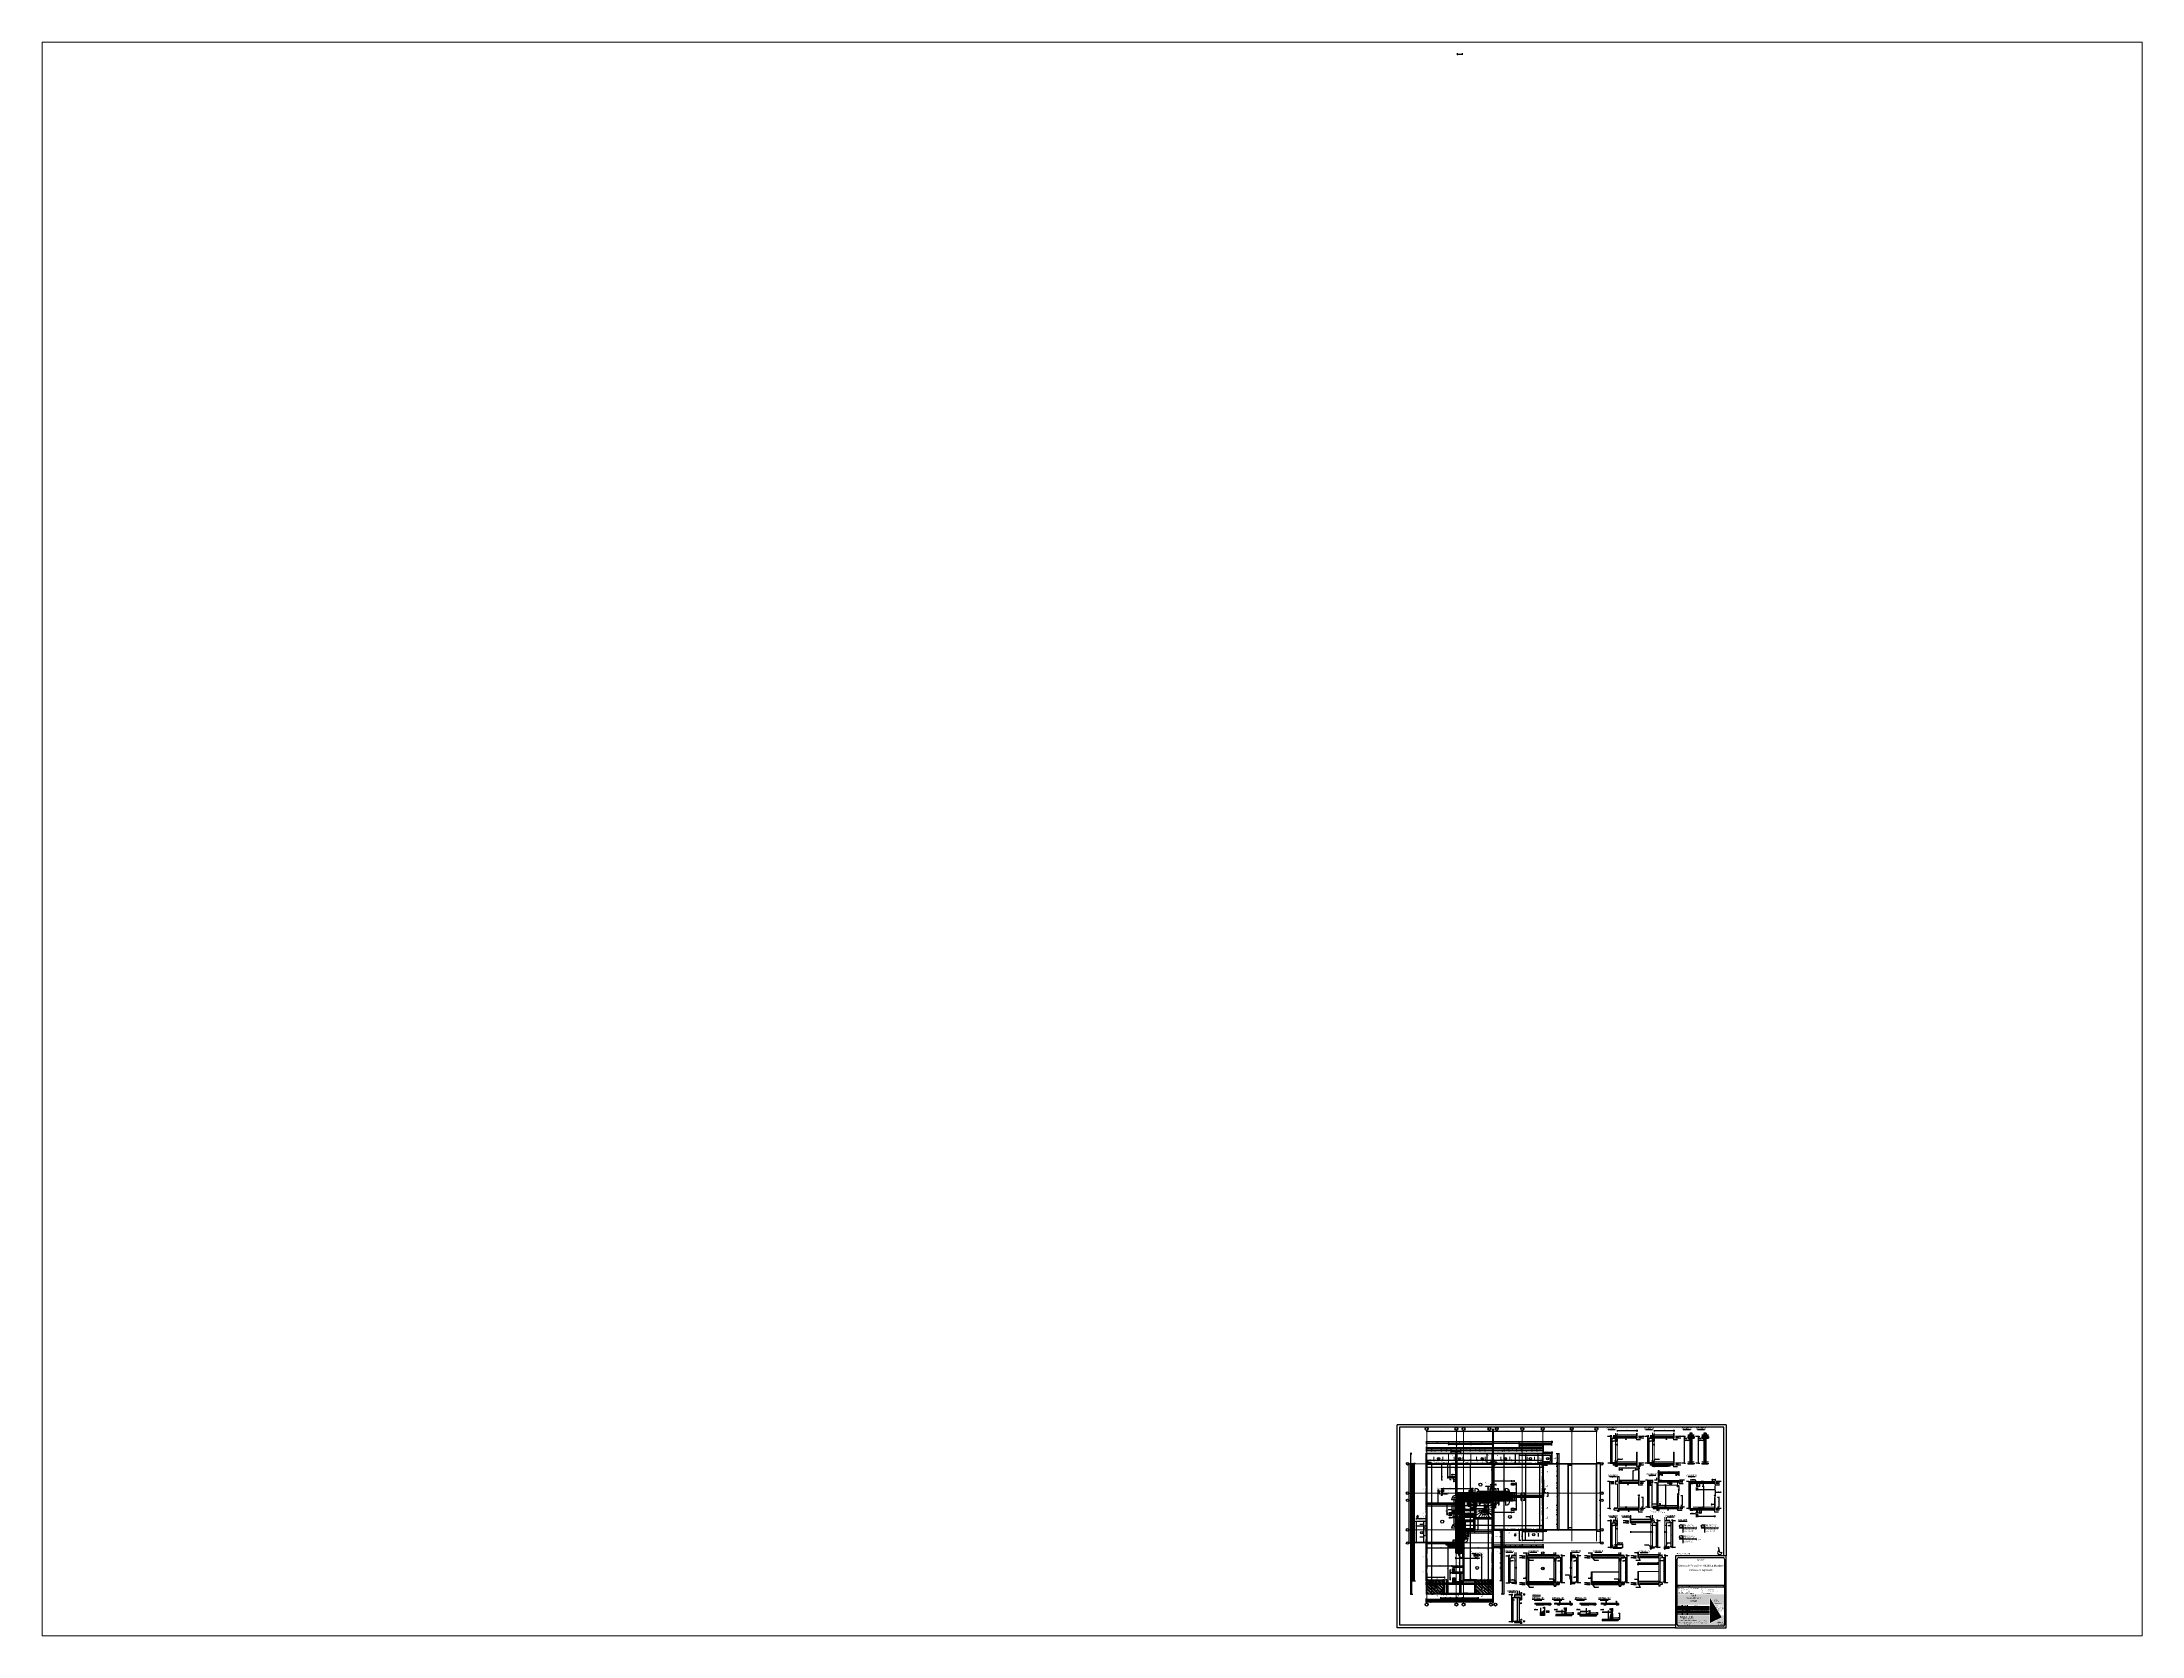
# Paper-space layout 'Présentation2' of a CAD drawing. Header units: millimetres. Extents: x 26 to 231, y 20 to 176.
# The model-space entities are those that its viewports show. They can reach past a viewport. Long polylines and large blocks are cut down to what shows.
import ezdxf
from ezdxf.enums import TextEntityAlignment as Align

# ---------------------------------------------------------------- set-up
doc = ezdxf.new("R2010")
doc.units = ezdxf.units.MM
for name, pattern in [('CACHE', [9.525, 6.35, -3.175]), ('CACHEX2', [19.05, 12.7, -6.35]), ('TIRETPTX2', [50.8, 25.4, -12.7, 0, -12.7]), ('VW-01', [0.41656, 0.20828, -0.20828])]:
    doc.linetypes.add(name, pattern=pattern)
for name, color, linetype in [('01-Cad  2', 1, 'Continuous'), ('01-cartouche', 7, 'Continuous'), ('01-cartouche-cage A', 7, 'Continuous'), ('01_cote_gen', 4, 'Continuous'), ('01_linteaux', 2, 'Continuous'), ('01_murs_sup', 2, 'CACHEX2'), ('01_poch_BN', 9, 'Continuous'), ('01_poch_murs', 253, 'Continuous'), ('01_poch_poteaux', 250, 'Continuous'), ('01_resv', 32, 'Continuous'), ('01_texte', 230, 'Continuous'), ('AA_COTES', 2, 'Continuous')]:
    doc.layers.add(name, color=color, linetype=linetype)
for name, color, linetype, lineweight in [('01_murs_coup', 5, 'Continuous', 60), ('01_tram_axes', 2, 'TIRETPTX2', 9), ('_GAZELEC-RESERVATION 2', 6, 'Continuous', 18), ('B Aménagement intérieur', 7, 'Continuous', 5)]:
    doc.layers.add(name, color=color, linetype=linetype, lineweight=lineweight)
doc.styles.add('ARIAL NA', font='ARIALN.TTF')
doc.styles.add('cartouche', font='ARIALN.TTF', dxfattribs={"width": 0.01})
doc.styles.add('Eurostile', font='')
doc.styles.add('impact', font='impact.ttf')
doc.styles.add('MATTE_TXT', font='arial.ttf')
doc.styles.add('STYLE2', font='ARIALN.TTF')
doc.styles.add('stylemattecart', font='ARIALN.TTF')
doc.styles.get('Eurostile').set_extended_font_data('Eurostile')
doc.linetypes.add('ISOLATION', pattern='A,0.00254,-2.54,[134,ltypeshp.shx,S=2.54,R=0,X=-2.54,Y=0],-5.08,[134,ltypeshp.shx,S=2.54,R=180,X=2.54,Y=0],-2.54', length=10.16254)
doc.dimstyles.new('JB10', dxfattribs={"dimscale": 0.1, "dimtxt": 150, "dimasz": 15, "dimexe": 0.1, "dimexo": 0.1, "dimgap": 0.09, "dimtad": 1, "dimdec": 1, "dimlfac": 0.2, "dimdsep": 46, "dimtxsty": 'STYLE2', "dimblk1": 'BOND_G', "dimblk2": 'BOND_D', "dimsah": 1, "dimcen": 1.5, "dimdle": 0.01, "dimse1": 1, "dimse2": 1, "dimclrd": 4, "dimclre": 2, "dimclrt": 6, "dimazin": 2, "dimtfac": 2.333333, "dimtdec": 1, "dimtix": 1, "dimtmove": 2, "dimatfit": 3, "dimldrblk": 'BOND_G', "dimfxl": 1, "dimtolj": 1, "dimtzin": 0, "dimarcsym": 0})
doc.dimstyles.new('JB25', dxfattribs={"dimscale": 0.1, "dimtxt": 150, "dimasz": 15, "dimexe": 0.1, "dimexo": 0.1, "dimgap": 0.09, "dimtad": 1, "dimdec": 1, "dimlfac": 0.5, "dimdsep": 46, "dimtxsty": 'STYLE2', "dimblk1": 'BOND_G', "dimblk2": 'BOND_D', "dimsah": 1, "dimcen": 1.5, "dimdle": 0.01, "dimse1": 1, "dimse2": 1, "dimclrd": 4, "dimclre": 2, "dimclrt": 6, "dimazin": 2, "dimtfac": 2.333333, "dimtdec": 1, "dimtix": 1, "dimtmove": 2, "dimatfit": 3, "dimldrblk": 'BOND_G', "dimfxl": 1, "dimtolj": 1, "dimtzin": 0, "dimarcsym": 0})
doc.dimstyles.new('JB50', dxfattribs={"dimscale": 0.1, "dimtxt": 150, "dimasz": 15, "dimexe": 0.1, "dimexo": 0.1, "dimgap": 0.09, "dimtad": 1, "dimdec": 1, "dimdsep": 46, "dimtxsty": 'STYLE2', "dimblk1": 'BOND_G', "dimblk2": 'BOND_D', "dimsah": 1, "dimcen": 1.5, "dimdle": 0.01, "dimse1": 1, "dimse2": 1, "dimclrd": 4, "dimclre": 2, "dimclrt": 6, "dimazin": 2, "dimtfac": 2.333333, "dimtdec": 1, "dimtix": 1, "dimtmove": 2, "dimatfit": 3, "dimldrblk": 'BOND_G', "dimfxl": 1, "dimtolj": 1, "dimtzin": 0, "dimarcsym": 0})
doc.dimstyles.new('JB50res', dxfattribs={"dimscale": 0.1, "dimtxt": 120, "dimasz": 12, "dimexe": 0.1, "dimexo": 0.1, "dimgap": 0.09, "dimtad": 1, "dimdec": 1, "dimdsep": 46, "dimtxsty": 'STYLE2', "dimblk1": 'BOND_G', "dimblk2": 'BOND_D', "dimsah": 1, "dimcen": 1.5, "dimdle": 0.01, "dimse1": 1, "dimse2": 1, "dimclrd": 4, "dimclre": 2, "dimclrt": 6, "dimazin": 2, "dimtfac": 2.333333, "dimtdec": 1, "dimtix": 1, "dimtmove": 2, "dimatfit": 3, "dimldrblk": 'BOND_G', "dimfxl": 1, "dimtolj": 1, "dimtzin": 0, "dimarcsym": 0})
pattern_1 = [(135, (0, -5453.817), (-33.67596, -33.67596), []), (135, (1e-15, -5431.367), (-33.67596, -33.67596), [])]
pattern_2 = [(0, (59.468, -5385.7843), (2.38125, 4.7625), [0, -4.7625])]
pattern_3 = [(135, (-7388.852, 4701.774), (-11.2253202, 9e-16), [7.9375, -7.9375])]
pattern_4 = [(0, (86.7033, 0), (2.38125, 4.7625), [0, -4.7625])]

# ---------------------------------------------------------------- blocks, each defined once
blk = doc.blocks.new('BOND_G')
at = {"layer": 'AA_COTES', "color": 0}
for p, q in [((5, 0), (-5, 0)), ((2, 2), (-2, -2)), ((0, -5), (0, 15))]:
    blk.add_line(p, q, dxfattribs=at)
blk = doc.blocks.new('BOND_D')
at = {"layer": 'AA_COTES', "color": 0}
for p, q in [((5, 0), (-5, 0)), ((-2, -2), (2, 2)), ((0, 5), (0, -15))]:
    blk.add_line(p, q, dxfattribs=at)
blk = doc.blocks.new('*D2305')
at = {"layer": '01_cote_gen', "color": 4, "lineweight": -2, "ltscale": 2, "transparency": 16777216}
blk.add_line((22205, -30975), (22108, -30975), dxfattribs=at)
at = {"layer": 'Defpoints', "color": 0, "ltscale": 2, "transparency": 16777216}
for p in [(22106, -30634), (22206, -30634), (22106, -30975)]:
    blk.add_point(p, dxfattribs=at)
at = {"layer": '01_cote_gen', "color": 4, "lineweight": -2, "ltscale": 2, "transparency": 16777216, "xscale": 1.5, "yscale": 1.5, "zscale": 1.5, "rotation": 180}
blk.add_blockref('BOND_D', (22106, -30975), dxfattribs=at)
at = {"layer": '01_cote_gen', "color": 4, "lineweight": -2, "ltscale": 2, "transparency": 16777216, "xscale": 1.5, "yscale": 1.5, "zscale": 1.5}
blk.add_blockref('BOND_G', (22206, -30975), dxfattribs=at)
at = {"layer": '01_cote_gen', "color": 6, "lineweight": 0, "ltscale": 2, "transparency": 16777216, "insert": (22156, -30968), "char_height": 15, "attachment_point": 5, "style": 'STYLE2'}
blk.add_mtext('\\A1;100', dxfattribs=at)
blk = doc.blocks.new('*D2268')
at = {"layer": '01_cote_gen', "color": 4, "lineweight": -2, "ltscale": 2, "transparency": 16777216}
blk.add_line((22105, -30975), (21872, -30975), dxfattribs=at)
at = {"layer": 'Defpoints', "color": 0, "ltscale": 2, "transparency": 16777216}
for p in [(21870, -30634), (22106, -30634), (21870, -30975)]:
    blk.add_point(p, dxfattribs=at)
at = {"layer": '01_cote_gen', "color": 4, "lineweight": -2, "ltscale": 2, "transparency": 16777216, "xscale": 1.5, "yscale": 1.5, "zscale": 1.5, "rotation": 180}
blk.add_blockref('BOND_D', (21870, -30975), dxfattribs=at)
at = {"layer": '01_cote_gen', "color": 4, "lineweight": -2, "ltscale": 2, "transparency": 16777216, "xscale": 1.5, "yscale": 1.5, "zscale": 1.5}
blk.add_blockref('BOND_G', (22106, -30975), dxfattribs=at)
at = {"layer": '01_cote_gen', "color": 6, "lineweight": 0, "ltscale": 2, "transparency": 16777216, "insert": (21988, -30968), "char_height": 15, "attachment_point": 5, "style": 'STYLE2'}
blk.add_mtext('\\A1;236', dxfattribs=at)
blk = doc.blocks.new('*D2269')
at = {"layer": '01_cote_gen', "color": 4, "lineweight": -2, "ltscale": 2, "transparency": 16777216}
blk.add_line((21869, -30975), (21772, -30975), dxfattribs=at)
at = {"layer": 'Defpoints', "color": 0, "ltscale": 2, "transparency": 16777216}
for p in [(21770, -30634), (21870, -30634), (21770, -30975)]:
    blk.add_point(p, dxfattribs=at)
at = {"layer": '01_cote_gen', "color": 4, "lineweight": -2, "ltscale": 2, "transparency": 16777216, "xscale": 1.5, "yscale": 1.5, "zscale": 1.5, "rotation": 180}
blk.add_blockref('BOND_D', (21770, -30975), dxfattribs=at)
at = {"layer": '01_cote_gen', "color": 4, "lineweight": -2, "ltscale": 2, "transparency": 16777216, "xscale": 1.5, "yscale": 1.5, "zscale": 1.5}
blk.add_blockref('BOND_G', (21870, -30975), dxfattribs=at)
at = {"layer": '01_cote_gen', "color": 6, "lineweight": 0, "ltscale": 2, "transparency": 16777216, "insert": (21820, -30968), "char_height": 15, "attachment_point": 5, "style": 'STYLE2'}
blk.add_mtext('\\A1;100', dxfattribs=at)
blk = doc.blocks.new('*D2270')
at = {"layer": '01_cote_gen', "color": 4, "lineweight": -2, "ltscale": 2, "transparency": 16777216}
blk.add_line((21769, -30975), (21673, -30975), dxfattribs=at)
at = {"layer": 'Defpoints', "color": 0, "ltscale": 2, "transparency": 16777216}
for p in [(21671, -30634), (21770, -30634), (21671, -30975)]:
    blk.add_point(p, dxfattribs=at)
at = {"layer": '01_cote_gen', "color": 4, "lineweight": -2, "ltscale": 2, "transparency": 16777216, "xscale": 1.5, "yscale": 1.5, "zscale": 1.5, "rotation": 180}
blk.add_blockref('BOND_D', (21671, -30975), dxfattribs=at)
at = {"layer": '01_cote_gen', "color": 4, "lineweight": -2, "ltscale": 2, "transparency": 16777216, "xscale": 1.5, "yscale": 1.5, "zscale": 1.5}
blk.add_blockref('BOND_G', (21770, -30975), dxfattribs=at)
at = {"layer": '01_cote_gen', "color": 6, "lineweight": 0, "ltscale": 2, "transparency": 16777216, "insert": (21721, -30968), "char_height": 15, "attachment_point": 5, "style": 'STYLE2'}
blk.add_mtext('\\A1;99', dxfattribs=at)
blk = doc.blocks.new('*D2271')
at = {"layer": '01_cote_gen', "color": 4, "lineweight": -2, "ltscale": 2, "transparency": 16777216}
blk.add_line((21670, -30975), (21573, -30975), dxfattribs=at)
at = {"layer": 'Defpoints', "color": 0, "ltscale": 2, "transparency": 16777216}
for p in [(21571, -30634), (21671, -30634), (21571, -30975)]:
    blk.add_point(p, dxfattribs=at)
at = {"layer": '01_cote_gen', "color": 4, "lineweight": -2, "ltscale": 2, "transparency": 16777216, "xscale": 1.5, "yscale": 1.5, "zscale": 1.5, "rotation": 180}
blk.add_blockref('BOND_D', (21571, -30975), dxfattribs=at)
at = {"layer": '01_cote_gen', "color": 4, "lineweight": -2, "ltscale": 2, "transparency": 16777216, "xscale": 1.5, "yscale": 1.5, "zscale": 1.5}
blk.add_blockref('BOND_G', (21671, -30975), dxfattribs=at)
at = {"layer": '01_cote_gen', "color": 6, "lineweight": 0, "ltscale": 2, "transparency": 16777216, "insert": (21621, -30968), "char_height": 15, "attachment_point": 5, "style": 'STYLE2'}
blk.add_mtext('\\A1;100', dxfattribs=at)
blk = doc.blocks.new('*D2272')
at = {"layer": '01_cote_gen', "color": 4, "lineweight": -2, "ltscale": 2, "transparency": 16777216}
blk.add_line((21570, -30975), (21312, -30975), dxfattribs=at)
at = {"layer": 'Defpoints', "color": 0, "ltscale": 2, "transparency": 16777216}
for p in [(21310, -30634), (21571, -30634), (21310, -30975)]:
    blk.add_point(p, dxfattribs=at)
at = {"layer": '01_cote_gen', "color": 4, "lineweight": -2, "ltscale": 2, "transparency": 16777216, "xscale": 1.5, "yscale": 1.5, "zscale": 1.5, "rotation": 180}
blk.add_blockref('BOND_D', (21310, -30975), dxfattribs=at)
at = {"layer": '01_cote_gen', "color": 4, "lineweight": -2, "ltscale": 2, "transparency": 16777216, "xscale": 1.5, "yscale": 1.5, "zscale": 1.5}
blk.add_blockref('BOND_G', (21571, -30975), dxfattribs=at)
at = {"layer": '01_cote_gen', "color": 6, "lineweight": 0, "ltscale": 2, "transparency": 16777216, "insert": (21441, -30968), "char_height": 15, "attachment_point": 5, "style": 'STYLE2'}
blk.add_mtext('\\A1;261', dxfattribs=at)
blk = doc.blocks.new('*D2273')
at = {"layer": '01_cote_gen', "color": 4, "lineweight": -2, "ltscale": 2, "transparency": 16777216}
blk.add_line((19926, -31000), (19939, -31000), dxfattribs=at)
at = {"layer": 'Defpoints', "color": 0, "ltscale": 2, "transparency": 16777216}
for p in [(19924, -31030), (19940, -31000), (19940, -31030)]:
    blk.add_point(p, dxfattribs=at)
at = {"layer": '01_cote_gen', "color": 4, "lineweight": -2, "ltscale": 2, "transparency": 16777216, "xscale": 1.5, "yscale": 1.5, "zscale": 1.5, "rotation": 180}
blk.add_blockref('BOND_G', (19924, -31000), dxfattribs=at)
at = {"layer": '01_cote_gen', "color": 4, "lineweight": -2, "ltscale": 2, "transparency": 16777216, "xscale": 1.5, "yscale": 1.5, "zscale": 1.5}
blk.add_blockref('BOND_D', (19940, -31000), dxfattribs=at)
at = {"layer": '01_cote_gen', "color": 6, "lineweight": 0, "ltscale": 2, "transparency": 16777216, "insert": (19915, -31012), "char_height": 15, "attachment_point": 5, "style": 'STYLE2'}
blk.add_mtext('\\A1;16', dxfattribs=at)
blk = doc.blocks.new('*D2274')
at = {"layer": '01_cote_gen', "color": 4, "lineweight": -2, "ltscale": 2, "transparency": 16777216}
blk.add_line((19942, -31000), (20539, -31000), dxfattribs=at)
at = {"layer": 'Defpoints', "color": 0, "ltscale": 2, "transparency": 16777216}
for p in [(19940, -31030), (20540, -31000), (20540, -31010)]:
    blk.add_point(p, dxfattribs=at)
at = {"layer": '01_cote_gen', "color": 4, "lineweight": -2, "ltscale": 2, "transparency": 16777216, "xscale": 1.5, "yscale": 1.5, "zscale": 1.5, "rotation": 180}
blk.add_blockref('BOND_G', (19940, -31000), dxfattribs=at)
at = {"layer": '01_cote_gen', "color": 4, "lineweight": -2, "ltscale": 2, "transparency": 16777216, "xscale": 1.5, "yscale": 1.5, "zscale": 1.5}
blk.add_blockref('BOND_D', (20540, -31000), dxfattribs=at)
at = {"layer": '01_cote_gen', "color": 6, "lineweight": 0, "ltscale": 2, "transparency": 16777216, "insert": (20240, -30992), "char_height": 15, "attachment_point": 5, "style": 'STYLE2'}
blk.add_mtext('\\A1;600', dxfattribs=at)
blk = doc.blocks.new('*D2275')
at = {"layer": '01_cote_gen', "color": 4, "lineweight": -2, "ltscale": 2, "transparency": 16777216}
blk.add_line((20542, -31000), (20557, -31000), dxfattribs=at)
at = {"layer": 'Defpoints', "color": 0, "ltscale": 2, "transparency": 16777216}
for p in [(20540, -31010), (20558, -31000), (20558, -31000)]:
    blk.add_point(p, dxfattribs=at)
at = {"layer": '01_cote_gen', "color": 4, "lineweight": -2, "ltscale": 2, "transparency": 16777216, "xscale": 1.5, "yscale": 1.5, "zscale": 1.5, "rotation": 180}
blk.add_blockref('BOND_G', (20540, -31000), dxfattribs=at)
at = {"layer": '01_cote_gen', "color": 4, "lineweight": -2, "ltscale": 2, "transparency": 16777216, "xscale": 1.5, "yscale": 1.5, "zscale": 1.5}
blk.add_blockref('BOND_D', (20558, -31000), dxfattribs=at)
at = {"layer": '01_cote_gen', "color": 6, "lineweight": 0, "ltscale": 2, "transparency": 16777216, "insert": (20530, -31012), "char_height": 15, "attachment_point": 5, "style": 'STYLE2'}
blk.add_mtext('\\A1;18', dxfattribs=at)
blk = doc.blocks.new('*D2276')
at = {"layer": '01_cote_gen', "color": 4, "lineweight": -2, "ltscale": 2, "transparency": 16777216}
blk.add_line((20560, -31000), (20687, -31000), dxfattribs=at)
at = {"layer": 'Defpoints', "color": 0, "ltscale": 2, "transparency": 16777216}
for p in [(20558, -31000), (20688, -31000), (20688, -31000)]:
    blk.add_point(p, dxfattribs=at)
at = {"layer": '01_cote_gen', "color": 4, "lineweight": -2, "ltscale": 2, "transparency": 16777216, "xscale": 1.5, "yscale": 1.5, "zscale": 1.5, "rotation": 180}
blk.add_blockref('BOND_G', (20558, -31000), dxfattribs=at)
at = {"layer": '01_cote_gen', "color": 4, "lineweight": -2, "ltscale": 2, "transparency": 16777216, "xscale": 1.5, "yscale": 1.5, "zscale": 1.5}
blk.add_blockref('BOND_D', (20688, -31000), dxfattribs=at)
at = {"layer": '01_cote_gen', "color": 6, "lineweight": 0, "ltscale": 2, "transparency": 16777216, "insert": (20623, -30992), "char_height": 15, "attachment_point": 5, "style": 'STYLE2'}
blk.add_mtext('\\A1;130', dxfattribs=at)
blk = doc.blocks.new('*D2277')
at = {"layer": '01_cote_gen', "color": 4, "lineweight": -2, "ltscale": 0.1, "transparency": 16777216}
blk.add_line((20689, -31000), (20705, -31000), dxfattribs=at)
at = {"layer": 'Defpoints', "color": 0, "ltscale": 0.1, "transparency": 16777216}
for p in [(20688, -31000), (20706, -31000), (20706, -31000)]:
    blk.add_point(p, dxfattribs=at)
at = {"layer": '01_cote_gen', "color": 4, "lineweight": -2, "ltscale": 0.1, "transparency": 16777216, "xscale": 1.2, "yscale": 1.2, "zscale": 1.2, "rotation": 180}
blk.add_blockref('BOND_G', (20688, -31000), dxfattribs=at)
at = {"layer": '01_cote_gen', "color": 4, "lineweight": -2, "ltscale": 0.1, "transparency": 16777216, "xscale": 1.2, "yscale": 1.2, "zscale": 1.2}
blk.add_blockref('BOND_D', (20706, -31000), dxfattribs=at)
at = {"layer": '01_cote_gen', "color": 6, "ltscale": 0.1, "transparency": 16777216, "insert": (20717, -31013), "char_height": 12, "attachment_point": 5, "style": 'STYLE2'}
blk.add_mtext('\\A1;18', dxfattribs=at)
blk = doc.blocks.new('*D2278')
at = {"layer": '01_cote_gen', "color": 4, "lineweight": -2, "ltscale": 2, "transparency": 16777216}
blk.add_line((20708, -31000), (21291, -31000), dxfattribs=at)
at = {"layer": 'Defpoints', "color": 0, "ltscale": 2, "transparency": 16777216}
for p in [(20706, -31000), (21292, -31000), (21292, -31000)]:
    blk.add_point(p, dxfattribs=at)
at = {"layer": '01_cote_gen', "color": 4, "lineweight": -2, "ltscale": 2, "transparency": 16777216, "xscale": 1.5, "yscale": 1.5, "zscale": 1.5, "rotation": 180}
blk.add_blockref('BOND_G', (20706, -31000), dxfattribs=at)
at = {"layer": '01_cote_gen', "color": 4, "lineweight": -2, "ltscale": 2, "transparency": 16777216, "xscale": 1.5, "yscale": 1.5, "zscale": 1.5}
blk.add_blockref('BOND_D', (21292, -31000), dxfattribs=at)
at = {"layer": '01_cote_gen', "color": 6, "lineweight": 0, "ltscale": 2, "transparency": 16777216, "insert": (20999, -30992), "char_height": 15, "attachment_point": 5, "style": 'STYLE2'}
blk.add_mtext('\\A1;586', dxfattribs=at)
blk = doc.blocks.new('*D2279')
at = {"layer": '01_cote_gen', "color": 4, "lineweight": -2, "ltscale": 2, "transparency": 16777216}
blk.add_line((21294, -31000), (21307, -31000), dxfattribs=at)
at = {"layer": 'Defpoints', "color": 0, "ltscale": 2, "transparency": 16777216}
for p in [(21292, -31000), (21308, -30944), (21308, -31000)]:
    blk.add_point(p, dxfattribs=at)
at = {"layer": '01_cote_gen', "color": 4, "lineweight": -2, "ltscale": 2, "transparency": 16777216, "xscale": 1.5, "yscale": 1.5, "zscale": 1.5, "rotation": 180}
blk.add_blockref('BOND_G', (21292, -31000), dxfattribs=at)
at = {"layer": '01_cote_gen', "color": 4, "lineweight": -2, "ltscale": 2, "transparency": 16777216, "xscale": 1.5, "yscale": 1.5, "zscale": 1.5}
blk.add_blockref('BOND_D', (21308, -31000), dxfattribs=at)
at = {"layer": '01_cote_gen', "color": 6, "lineweight": 0, "ltscale": 2, "transparency": 16777216, "insert": (21281, -31011), "char_height": 15, "attachment_point": 5, "style": 'STYLE2'}
blk.add_mtext('\\A1;16', dxfattribs=at)
blk = doc.blocks.new('*D2283')
at = {"layer": '01_cote_gen', "color": 4, "lineweight": -2, "ltscale": 0.1, "transparency": 16777216}
for p, q in [((21307, -31000), (21306, -31000)), ((21308, -31000), (21310, -31000)), ((21311, -31000), (21313, -31000))]:
    blk.add_line(p, q, dxfattribs=at)
at = {"layer": 'Defpoints', "color": 0, "ltscale": 0.1, "transparency": 16777216}
for p in [(21308, -30991), (21310, -30991), (21310, -31000)]:
    blk.add_point(p, dxfattribs=at)
at = {"layer": '01_cote_gen', "color": 4, "lineweight": -2, "ltscale": 0.1, "transparency": 16777216, "xscale": 1.2, "yscale": 1.2, "zscale": 1.2}
blk.add_blockref('BOND_G', (21308, -31000), dxfattribs=at)
at = {"layer": '01_cote_gen', "color": 4, "lineweight": -2, "ltscale": 0.1, "transparency": 16777216, "xscale": 1.2, "yscale": 1.2, "zscale": 1.2, "rotation": 180}
blk.add_blockref('BOND_D', (21310, -31000), dxfattribs=at)
at = {"layer": '01_cote_gen', "color": 6, "ltscale": 0.1, "transparency": 16777216, "insert": (21315, -31007), "char_height": 12, "attachment_point": 5, "style": 'STYLE2'}
blk.add_mtext('\\A1;2', dxfattribs=at)
blk = doc.blocks.new('*D2246')
at = {"layer": '01_cote_gen', "color": 4, "lineweight": -2, "ltscale": 2, "transparency": 16777216}
blk.add_line((19926, -28982), (20036, -28982), dxfattribs=at)
at = {"layer": 'Defpoints', "color": 0, "ltscale": 2, "transparency": 16777216}
for p in [(19924, -28973), (20037, -28981), (20037, -28982)]:
    blk.add_point(p, dxfattribs=at)
at = {"layer": '01_cote_gen', "color": 4, "lineweight": -2, "ltscale": 2, "transparency": 16777216, "xscale": 1.5, "yscale": 1.5, "zscale": 1.5, "rotation": 180}
blk.add_blockref('BOND_G', (19924, -28982), dxfattribs=at)
at = {"layer": '01_cote_gen', "color": 4, "lineweight": -2, "ltscale": 2, "transparency": 16777216, "xscale": 1.5, "yscale": 1.5, "zscale": 1.5}
blk.add_blockref('BOND_D', (20037, -28982), dxfattribs=at)
at = {"layer": '01_cote_gen', "color": 6, "lineweight": 0, "ltscale": 2, "transparency": 16777216, "insert": (19981, -28974), "char_height": 15, "attachment_point": 5, "style": 'STYLE2'}
blk.add_mtext('\\A1;113', dxfattribs=at)
blk = doc.blocks.new('*D2247')
at = {"layer": '01_cote_gen', "color": 4, "lineweight": -2, "ltscale": 2, "transparency": 16777216}
blk.add_line((20039, -28982), (20236, -28982), dxfattribs=at)
at = {"layer": 'Defpoints', "color": 0, "ltscale": 2, "transparency": 16777216}
for p in [(20037, -28981), (20237, -28981), (20237, -28982)]:
    blk.add_point(p, dxfattribs=at)
at = {"layer": '01_cote_gen', "color": 4, "lineweight": -2, "ltscale": 2, "transparency": 16777216, "xscale": 1.5, "yscale": 1.5, "zscale": 1.5, "rotation": 180}
blk.add_blockref('BOND_G', (20037, -28982), dxfattribs=at)
at = {"layer": '01_cote_gen', "color": 4, "lineweight": -2, "ltscale": 2, "transparency": 16777216, "xscale": 1.5, "yscale": 1.5, "zscale": 1.5}
blk.add_blockref('BOND_D', (20237, -28982), dxfattribs=at)
at = {"layer": '01_cote_gen', "color": 6, "lineweight": 0, "ltscale": 2, "transparency": 16777216, "insert": (20137, -28974), "char_height": 15, "attachment_point": 5, "style": 'STYLE2'}
blk.add_mtext('\\A1;200', dxfattribs=at)
blk = doc.blocks.new('*D2248')
at = {"layer": '01_cote_gen', "color": 4, "lineweight": -2, "ltscale": 2, "transparency": 16777216}
blk.add_line((20239, -28982), (20336, -28982), dxfattribs=at)
at = {"layer": 'Defpoints', "color": 0, "ltscale": 2, "transparency": 16777216}
for p in [(20237, -28981), (20337, -28981), (20337, -28982)]:
    blk.add_point(p, dxfattribs=at)
at = {"layer": '01_cote_gen', "color": 4, "lineweight": -2, "ltscale": 2, "transparency": 16777216, "xscale": 1.5, "yscale": 1.5, "zscale": 1.5, "rotation": 180}
blk.add_blockref('BOND_G', (20237, -28982), dxfattribs=at)
at = {"layer": '01_cote_gen', "color": 4, "lineweight": -2, "ltscale": 2, "transparency": 16777216, "xscale": 1.5, "yscale": 1.5, "zscale": 1.5}
blk.add_blockref('BOND_D', (20337, -28982), dxfattribs=at)
at = {"layer": '01_cote_gen', "color": 6, "lineweight": 0, "ltscale": 2, "transparency": 16777216, "insert": (20287, -28974), "char_height": 15, "attachment_point": 5, "style": 'STYLE2'}
blk.add_mtext('\\A1;100', dxfattribs=at)
blk = doc.blocks.new('*D2249')
at = {"layer": '01_cote_gen', "color": 4, "lineweight": -2, "ltscale": 2, "transparency": 16777216}
blk.add_line((20339, -28982), (20436, -28982), dxfattribs=at)
at = {"layer": 'Defpoints', "color": 0, "ltscale": 2, "transparency": 16777216}
for p in [(20337, -28981), (20437, -28981), (20437, -28982)]:
    blk.add_point(p, dxfattribs=at)
at = {"layer": '01_cote_gen', "color": 4, "lineweight": -2, "ltscale": 2, "transparency": 16777216, "xscale": 1.5, "yscale": 1.5, "zscale": 1.5, "rotation": 180}
blk.add_blockref('BOND_G', (20337, -28982), dxfattribs=at)
at = {"layer": '01_cote_gen', "color": 4, "lineweight": -2, "ltscale": 2, "transparency": 16777216, "xscale": 1.5, "yscale": 1.5, "zscale": 1.5}
blk.add_blockref('BOND_D', (20437, -28982), dxfattribs=at)
at = {"layer": '01_cote_gen', "color": 6, "lineweight": 0, "ltscale": 2, "transparency": 16777216, "insert": (20387, -28974), "char_height": 15, "attachment_point": 5, "style": 'STYLE2'}
blk.add_mtext('\\A1;100', dxfattribs=at)
blk = doc.blocks.new('*D2250')
at = {"layer": '01_cote_gen', "color": 4, "lineweight": -2, "ltscale": 2, "transparency": 16777216}
blk.add_line((20439, -28982), (20636, -28982), dxfattribs=at)
at = {"layer": 'Defpoints', "color": 0, "ltscale": 2, "transparency": 16777216}
for p in [(20437, -28981), (20637, -28981), (20637, -28982)]:
    blk.add_point(p, dxfattribs=at)
at = {"layer": '01_cote_gen', "color": 4, "lineweight": -2, "ltscale": 2, "transparency": 16777216, "xscale": 1.5, "yscale": 1.5, "zscale": 1.5, "rotation": 180}
blk.add_blockref('BOND_G', (20437, -28982), dxfattribs=at)
at = {"layer": '01_cote_gen', "color": 4, "lineweight": -2, "ltscale": 2, "transparency": 16777216, "xscale": 1.5, "yscale": 1.5, "zscale": 1.5}
blk.add_blockref('BOND_D', (20637, -28982), dxfattribs=at)
at = {"layer": '01_cote_gen', "color": 6, "lineweight": 0, "ltscale": 2, "transparency": 16777216, "insert": (20537, -28974), "char_height": 15, "attachment_point": 5, "style": 'STYLE2'}
blk.add_mtext('\\A1;200', dxfattribs=at)
blk = doc.blocks.new('*D2251')
at = {"layer": '01_cote_gen', "color": 4, "lineweight": -2, "ltscale": 2, "transparency": 16777216}
blk.add_line((20639, -28982), (20836, -28982), dxfattribs=at)
at = {"layer": 'Defpoints', "color": 0, "ltscale": 2, "transparency": 16777216}
for p in [(20637, -28981), (20837, -28981), (20837, -28982)]:
    blk.add_point(p, dxfattribs=at)
at = {"layer": '01_cote_gen', "color": 4, "lineweight": -2, "ltscale": 2, "transparency": 16777216, "xscale": 1.5, "yscale": 1.5, "zscale": 1.5, "rotation": 180}
blk.add_blockref('BOND_G', (20637, -28982), dxfattribs=at)
at = {"layer": '01_cote_gen', "color": 4, "lineweight": -2, "ltscale": 2, "transparency": 16777216, "xscale": 1.5, "yscale": 1.5, "zscale": 1.5}
blk.add_blockref('BOND_D', (20837, -28982), dxfattribs=at)
at = {"layer": '01_cote_gen', "color": 6, "lineweight": 0, "ltscale": 2, "transparency": 16777216, "insert": (20737, -28974), "char_height": 15, "attachment_point": 5, "style": 'STYLE2'}
blk.add_mtext('\\A1;200', dxfattribs=at)
blk = doc.blocks.new('*D2252')
at = {"layer": '01_cote_gen', "color": 4, "lineweight": -2, "ltscale": 2, "transparency": 16777216}
blk.add_line((20839, -28982), (21036, -28982), dxfattribs=at)
at = {"layer": 'Defpoints', "color": 0, "ltscale": 2, "transparency": 16777216}
for p in [(20837, -28981), (21037, -28981), (21037, -28982)]:
    blk.add_point(p, dxfattribs=at)
at = {"layer": '01_cote_gen', "color": 4, "lineweight": -2, "ltscale": 2, "transparency": 16777216, "xscale": 1.5, "yscale": 1.5, "zscale": 1.5, "rotation": 180}
blk.add_blockref('BOND_G', (20837, -28982), dxfattribs=at)
at = {"layer": '01_cote_gen', "color": 4, "lineweight": -2, "ltscale": 2, "transparency": 16777216, "xscale": 1.5, "yscale": 1.5, "zscale": 1.5}
blk.add_blockref('BOND_D', (21037, -28982), dxfattribs=at)
at = {"layer": '01_cote_gen', "color": 6, "lineweight": 0, "ltscale": 2, "transparency": 16777216, "insert": (20937, -28974), "char_height": 15, "attachment_point": 5, "style": 'STYLE2'}
blk.add_mtext('\\A1;200', dxfattribs=at)
blk = doc.blocks.new('*D2253')
at = {"layer": '01_cote_gen', "color": 4, "lineweight": -2, "ltscale": 2, "transparency": 16777216}
blk.add_line((21039, -28982), (21136, -28982), dxfattribs=at)
at = {"layer": 'Defpoints', "color": 0, "ltscale": 2, "transparency": 16777216}
for p in [(21037, -28981), (21137, -28981), (21137, -28982)]:
    blk.add_point(p, dxfattribs=at)
at = {"layer": '01_cote_gen', "color": 4, "lineweight": -2, "ltscale": 2, "transparency": 16777216, "xscale": 1.5, "yscale": 1.5, "zscale": 1.5, "rotation": 180}
blk.add_blockref('BOND_G', (21037, -28982), dxfattribs=at)
at = {"layer": '01_cote_gen', "color": 4, "lineweight": -2, "ltscale": 2, "transparency": 16777216, "xscale": 1.5, "yscale": 1.5, "zscale": 1.5}
blk.add_blockref('BOND_D', (21137, -28982), dxfattribs=at)
at = {"layer": '01_cote_gen', "color": 6, "lineweight": 0, "ltscale": 2, "transparency": 16777216, "insert": (21087, -28974), "char_height": 15, "attachment_point": 5, "style": 'STYLE2'}
blk.add_mtext('\\A1;100', dxfattribs=at)
blk = doc.blocks.new('*D2254')
at = {"layer": '01_cote_gen', "color": 4, "lineweight": -2, "ltscale": 2, "transparency": 16777216}
blk.add_line((21312, -28982), (21535, -28982), dxfattribs=at)
at = {"layer": 'Defpoints', "color": 0, "ltscale": 2, "transparency": 16777216}
for p in [(21310, -28982), (21536, -28981), (21536, -28982)]:
    blk.add_point(p, dxfattribs=at)
at = {"layer": '01_cote_gen', "color": 4, "lineweight": -2, "ltscale": 2, "transparency": 16777216, "xscale": 1.5, "yscale": 1.5, "zscale": 1.5, "rotation": 180}
blk.add_blockref('BOND_G', (21310, -28982), dxfattribs=at)
at = {"layer": '01_cote_gen', "color": 4, "lineweight": -2, "ltscale": 2, "transparency": 16777216, "xscale": 1.5, "yscale": 1.5, "zscale": 1.5}
blk.add_blockref('BOND_D', (21536, -28982), dxfattribs=at)
at = {"layer": '01_cote_gen', "color": 6, "lineweight": 0, "ltscale": 2, "transparency": 16777216, "insert": (21423, -28974), "char_height": 15, "attachment_point": 5, "style": 'STYLE2'}
blk.add_mtext('\\A1;226', dxfattribs=at)
blk = doc.blocks.new('*D2255')
at = {"layer": '01_cote_gen', "color": 4, "lineweight": -2, "ltscale": 2, "transparency": 16777216}
blk.add_line((21538, -28982), (21635, -28982), dxfattribs=at)
at = {"layer": 'Defpoints', "color": 0, "ltscale": 2, "transparency": 16777216}
for p in [(21536, -28981), (21636, -28981), (21636, -28982)]:
    blk.add_point(p, dxfattribs=at)
at = {"layer": '01_cote_gen', "color": 4, "lineweight": -2, "ltscale": 2, "transparency": 16777216, "xscale": 1.5, "yscale": 1.5, "zscale": 1.5, "rotation": 180}
blk.add_blockref('BOND_G', (21536, -28982), dxfattribs=at)
at = {"layer": '01_cote_gen', "color": 4, "lineweight": -2, "ltscale": 2, "transparency": 16777216, "xscale": 1.5, "yscale": 1.5, "zscale": 1.5}
blk.add_blockref('BOND_D', (21636, -28982), dxfattribs=at)
at = {"layer": '01_cote_gen', "color": 6, "lineweight": 0, "ltscale": 2, "transparency": 16777216, "insert": (21586, -28974), "char_height": 15, "attachment_point": 5, "style": 'STYLE2'}
blk.add_mtext('\\A1;100', dxfattribs=at)
blk = doc.blocks.new('*D2284')
at = {"layer": '01_cote_gen', "color": 4, "lineweight": -2, "ltscale": 2, "transparency": 16777216}
blk.add_line((21796, -28982), (21893, -28982), dxfattribs=at)
at = {"layer": 'Defpoints', "color": 0, "ltscale": 2, "transparency": 16777216}
for p in [(21794, -28951), (21894, -28951), (21894, -28982)]:
    blk.add_point(p, dxfattribs=at)
at = {"layer": '01_cote_gen', "color": 4, "lineweight": -2, "ltscale": 2, "transparency": 16777216, "xscale": 1.5, "yscale": 1.5, "zscale": 1.5, "rotation": 180}
blk.add_blockref('BOND_G', (21794, -28982), dxfattribs=at)
at = {"layer": '01_cote_gen', "color": 4, "lineweight": -2, "ltscale": 2, "transparency": 16777216, "xscale": 1.5, "yscale": 1.5, "zscale": 1.5}
blk.add_blockref('BOND_D', (21894, -28982), dxfattribs=at)
at = {"layer": '01_cote_gen', "color": 6, "lineweight": 0, "ltscale": 2, "transparency": 16777216, "insert": (21844, -28974), "char_height": 15, "attachment_point": 5, "style": 'STYLE2'}
blk.add_mtext('\\A1;100', dxfattribs=at)
blk = doc.blocks.new('*D2256')
at = {"layer": '01_cote_gen', "color": 4, "lineweight": -2, "ltscale": 2, "transparency": 16777216}
blk.add_line((21638, -28982), (21793, -28982), dxfattribs=at)
at = {"layer": 'Defpoints', "color": 0, "ltscale": 2, "transparency": 16777216}
for p in [(21636, -29000), (21794, -28982), (21794, -29000)]:
    blk.add_point(p, dxfattribs=at)
at = {"layer": '01_cote_gen', "color": 4, "lineweight": -2, "ltscale": 2, "transparency": 16777216, "xscale": 1.5, "yscale": 1.5, "zscale": 1.5, "rotation": 180}
blk.add_blockref('BOND_G', (21636, -28982), dxfattribs=at)
at = {"layer": '01_cote_gen', "color": 4, "lineweight": -2, "ltscale": 2, "transparency": 16777216, "xscale": 1.5, "yscale": 1.5, "zscale": 1.5}
blk.add_blockref('BOND_D', (21794, -28982), dxfattribs=at)
at = {"layer": '01_cote_gen', "color": 6, "lineweight": 0, "ltscale": 2, "transparency": 16777216, "insert": (21715, -28974), "char_height": 15, "attachment_point": 5, "style": 'STYLE2'}
blk.add_mtext('\\A1;158', dxfattribs=at)
blk = doc.blocks.new('*D2280')
at = {"layer": '01_cote_gen', "color": 4, "lineweight": -2, "ltscale": 2, "transparency": 16777216}
blk.add_line((20439, -29006), (20539, -29006), dxfattribs=at)
at = {"layer": 'Defpoints', "color": 0, "ltscale": 2, "transparency": 16777216}
for p in [(20437, -29000), (20540, -29006), (20540, -29017)]:
    blk.add_point(p, dxfattribs=at)
at = {"layer": '01_cote_gen', "color": 4, "lineweight": -2, "ltscale": 2, "transparency": 16777216, "xscale": 1.5, "yscale": 1.5, "zscale": 1.5, "rotation": 180}
blk.add_blockref('BOND_G', (20437, -29006), dxfattribs=at)
at = {"layer": '01_cote_gen', "color": 4, "lineweight": -2, "ltscale": 2, "transparency": 16777216, "xscale": 1.5, "yscale": 1.5, "zscale": 1.5}
blk.add_blockref('BOND_D', (20540, -29006), dxfattribs=at)
at = {"layer": '01_cote_gen', "color": 6, "lineweight": 0, "ltscale": 2, "transparency": 16777216, "insert": (20489, -28999), "char_height": 15, "attachment_point": 5, "style": 'STYLE2'}
blk.add_mtext('\\A1;103', dxfattribs=at)
blk = doc.blocks.new('*D2281')
at = {"layer": '01_cote_gen', "color": 4, "lineweight": -2, "ltscale": 2, "transparency": 16777216}
blk.add_line((20542, -29006), (20557, -29006), dxfattribs=at)
at = {"layer": 'Defpoints', "color": 0, "ltscale": 2, "transparency": 16777216}
for p in [(20540, -29017), (20558, -29006), (20558, -29017)]:
    blk.add_point(p, dxfattribs=at)
at = {"layer": '01_cote_gen', "color": 4, "lineweight": -2, "ltscale": 2, "transparency": 16777216, "xscale": 1.5, "yscale": 1.5, "zscale": 1.5, "rotation": 180}
blk.add_blockref('BOND_G', (20540, -29006), dxfattribs=at)
at = {"layer": '01_cote_gen', "color": 4, "lineweight": -2, "ltscale": 2, "transparency": 16777216, "xscale": 1.5, "yscale": 1.5, "zscale": 1.5}
blk.add_blockref('BOND_D', (20558, -29006), dxfattribs=at)
at = {"layer": '01_cote_gen', "color": 6, "lineweight": 0, "ltscale": 2, "transparency": 16777216, "insert": (20549, -28999), "char_height": 15, "attachment_point": 5, "style": 'STYLE2'}
blk.add_mtext('\\A1;18', dxfattribs=at)
blk = doc.blocks.new('*D2282')
at = {"layer": '01_cote_gen', "color": 4, "lineweight": -2, "ltscale": 2, "transparency": 16777216}
blk.add_line((20560, -29006), (20636, -29006), dxfattribs=at)
at = {"layer": 'Defpoints', "color": 0, "ltscale": 2, "transparency": 16777216}
for p in [(20558, -29017), (20637, -29000), (20637, -29006)]:
    blk.add_point(p, dxfattribs=at)
at = {"layer": '01_cote_gen', "color": 4, "lineweight": -2, "ltscale": 2, "transparency": 16777216, "xscale": 1.5, "yscale": 1.5, "zscale": 1.5, "rotation": 180}
blk.add_blockref('BOND_G', (20558, -29006), dxfattribs=at)
at = {"layer": '01_cote_gen', "color": 4, "lineweight": -2, "ltscale": 2, "transparency": 16777216, "xscale": 1.5, "yscale": 1.5, "zscale": 1.5}
blk.add_blockref('BOND_D', (20637, -29006), dxfattribs=at)
at = {"layer": '01_cote_gen', "color": 6, "lineweight": 0, "ltscale": 2, "transparency": 16777216, "insert": (20598, -28999), "char_height": 15, "attachment_point": 5, "style": 'STYLE2'}
blk.add_mtext('\\A1;79', dxfattribs=at)
blk = doc.blocks.new('*D2285')
at = {"layer": '01_cote_gen', "color": 4, "lineweight": -2, "ltscale": 0.1, "transparency": 16777216}
blk.add_line((19606, -31958), (19606, -29251), dxfattribs=at)
at = {"layer": 'Defpoints', "color": 0, "ltscale": 0.1, "transparency": 16777216}
for p in [(19606, -29250), (19647, -29250), (19735, -31959)]:
    blk.add_point(p, dxfattribs=at)
at = {"layer": '01_cote_gen', "color": 4, "lineweight": -2, "ltscale": 0.1, "transparency": 16777216, "xscale": 1.2, "yscale": 1.2, "zscale": 1.2}
for name, p, rotation in [('BOND_D', (19606, -29250), 90), ('BOND_G', (19606, -31959), 270)]:
    blk.add_blockref(name, p, dxfattribs=dict(at, rotation=rotation))
at = {"layer": '01_cote_gen', "color": 6, "ltscale": 0.1, "transparency": 16777216, "insert": (19600, -30605), "char_height": 12, "attachment_point": 5, "rotation": 90, "style": 'STYLE2'}
blk.add_mtext('\\A1;2709', dxfattribs=at)
blk = doc.blocks.new('*D2286')
at = {"layer": '01_cote_gen', "color": 4, "lineweight": -2, "ltscale": 0.1, "transparency": 16777216}
blk.add_line((19629, -31958), (19629, -31680), dxfattribs=at)
at = {"layer": 'Defpoints', "color": 0, "ltscale": 0.1, "transparency": 16777216}
for p in [(19629, -31679), (19735, -31679), (19735, -31959)]:
    blk.add_point(p, dxfattribs=at)
at = {"layer": '01_cote_gen', "color": 4, "lineweight": -2, "ltscale": 0.1, "transparency": 16777216, "xscale": 1.2, "yscale": 1.2, "zscale": 1.2}
for name, p, rotation in [('BOND_D', (19629, -31679), 90), ('BOND_G', (19629, -31959), 270)]:
    blk.add_blockref(name, p, dxfattribs=dict(at, rotation=rotation))
at = {"layer": '01_cote_gen', "color": 6, "ltscale": 0.1, "transparency": 16777216, "insert": (19623, -31819), "char_height": 12, "attachment_point": 5, "rotation": 90, "style": 'STYLE2'}
blk.add_mtext('\\A1;280', dxfattribs=at)
blk = doc.blocks.new('*D2257')
at = {"layer": '01_cote_gen', "color": 4, "lineweight": -2, "ltscale": 0.1, "transparency": 16777216}
blk.add_line((19629, -31678), (19629, -29251), dxfattribs=at)
at = {"layer": 'Defpoints', "color": 0, "ltscale": 0.1, "transparency": 16777216}
for p in [(19629, -29250), (19647, -29250), (19647, -31679)]:
    blk.add_point(p, dxfattribs=at)
at = {"layer": '01_cote_gen', "color": 4, "lineweight": -2, "ltscale": 0.1, "transparency": 16777216, "xscale": 1.2, "yscale": 1.2, "zscale": 1.2}
for name, p, rotation in [('BOND_D', (19629, -29250), 90), ('BOND_G', (19629, -31679), 270)]:
    blk.add_blockref(name, p, dxfattribs=dict(at, rotation=rotation))
at = {"layer": '01_cote_gen', "color": 6, "ltscale": 0.1, "transparency": 16777216, "insert": (19623, -30465), "char_height": 12, "attachment_point": 5, "rotation": 90, "style": 'STYLE2'}
blk.add_mtext('\\A1;2429', dxfattribs=at)
blk = doc.blocks.new('*D2287')
at = {"layer": '01_cote_gen', "color": 4, "lineweight": -2, "ltscale": 0.1, "transparency": 16777216}
blk.add_line((19656, -31678), (19656, -31524), dxfattribs=at)
at = {"layer": 'Defpoints', "color": 0, "ltscale": 0.1, "transparency": 16777216}
for p in [(19656, -31523), (19735, -31523), (19735, -31679)]:
    blk.add_point(p, dxfattribs=at)
at = {"layer": '01_cote_gen', "color": 4, "lineweight": -2, "ltscale": 0.1, "transparency": 16777216, "xscale": 1.2, "yscale": 1.2, "zscale": 1.2}
for name, p, rotation in [('BOND_D', (19656, -31523), 90), ('BOND_G', (19656, -31679), 270)]:
    blk.add_blockref(name, p, dxfattribs=dict(at, rotation=rotation))
at = {"layer": '01_cote_gen', "color": 6, "ltscale": 0.1, "transparency": 16777216, "insert": (19650, -31601), "char_height": 12, "attachment_point": 5, "rotation": 90, "style": 'STYLE2'}
blk.add_mtext('\\A1;156', dxfattribs=at)
blk = doc.blocks.new('*D2288')
at = {"layer": '01_cote_gen', "color": 4, "lineweight": -2, "ltscale": 0.1, "transparency": 16777216}
blk.add_line((19656, -31522), (19656, -31424), dxfattribs=at)
at = {"layer": 'Defpoints', "color": 0, "ltscale": 0.1, "transparency": 16777216}
for p in [(19656, -31423), (19735, -31423), (19735, -31523)]:
    blk.add_point(p, dxfattribs=at)
at = {"layer": '01_cote_gen', "color": 4, "lineweight": -2, "ltscale": 0.1, "transparency": 16777216, "xscale": 1.2, "yscale": 1.2, "zscale": 1.2}
for name, p, rotation in [('BOND_D', (19656, -31423), 90), ('BOND_G', (19656, -31523), 270)]:
    blk.add_blockref(name, p, dxfattribs=dict(at, rotation=rotation))
at = {"layer": '01_cote_gen', "color": 6, "ltscale": 0.1, "transparency": 16777216, "insert": (19650, -31473), "char_height": 12, "attachment_point": 5, "rotation": 90, "style": 'STYLE2'}
blk.add_mtext('\\A1;100', dxfattribs=at)
blk = doc.blocks.new('*D2289')
at = {"layer": '01_cote_gen', "color": 4, "lineweight": -2, "ltscale": 0.1, "transparency": 16777216}
blk.add_line((19656, -31422), (19656, -31219), dxfattribs=at)
at = {"layer": 'Defpoints', "color": 0, "ltscale": 0.1, "transparency": 16777216}
for p in [(19656, -31218), (19735, -31218), (19735, -31423)]:
    blk.add_point(p, dxfattribs=at)
at = {"layer": '01_cote_gen', "color": 4, "lineweight": -2, "ltscale": 0.1, "transparency": 16777216, "xscale": 1.2, "yscale": 1.2, "zscale": 1.2}
for name, p, rotation in [('BOND_D', (19656, -31218), 90), ('BOND_G', (19656, -31423), 270)]:
    blk.add_blockref(name, p, dxfattribs=dict(at, rotation=rotation))
at = {"layer": '01_cote_gen', "color": 6, "ltscale": 0.1, "transparency": 16777216, "insert": (19650, -31321), "char_height": 12, "attachment_point": 5, "rotation": 90, "style": 'STYLE2'}
blk.add_mtext('\\A1;205', dxfattribs=at)
blk = doc.blocks.new('*D2290')
at = {"layer": '01_cote_gen', "color": 4, "lineweight": -2, "ltscale": 0.1, "transparency": 16777216}
blk.add_line((19656, -31217), (19656, -31119), dxfattribs=at)
at = {"layer": 'Defpoints', "color": 0, "ltscale": 0.1, "transparency": 16777216}
for p in [(19656, -31118), (19735, -31118), (19735, -31218)]:
    blk.add_point(p, dxfattribs=at)
at = {"layer": '01_cote_gen', "color": 4, "lineweight": -2, "ltscale": 0.1, "transparency": 16777216, "xscale": 1.2, "yscale": 1.2, "zscale": 1.2}
for name, p, rotation in [('BOND_D', (19656, -31118), 90), ('BOND_G', (19656, -31218), 270)]:
    blk.add_blockref(name, p, dxfattribs=dict(at, rotation=rotation))
at = {"layer": '01_cote_gen', "color": 6, "ltscale": 0.1, "transparency": 16777216, "insert": (19650, -31168), "char_height": 12, "attachment_point": 5, "rotation": 90, "style": 'STYLE2'}
blk.add_mtext('\\A1;100', dxfattribs=at)
blk = doc.blocks.new('*D2291')
at = {"layer": '01_cote_gen', "color": 4, "lineweight": -2, "ltscale": 0.1, "transparency": 16777216}
blk.add_line((19656, -31117), (19656, -30828), dxfattribs=at)
at = {"layer": 'Defpoints', "color": 0, "ltscale": 0.1, "transparency": 16777216}
for p in [(19656, -30827), (19727, -30827), (19735, -31118)]:
    blk.add_point(p, dxfattribs=at)
at = {"layer": '01_cote_gen', "color": 4, "lineweight": -2, "ltscale": 0.1, "transparency": 16777216, "xscale": 1.2, "yscale": 1.2, "zscale": 1.2}
for name, p, rotation in [('BOND_D', (19656, -30827), 90), ('BOND_G', (19656, -31118), 270)]:
    blk.add_blockref(name, p, dxfattribs=dict(at, rotation=rotation))
at = {"layer": '01_cote_gen', "color": 6, "ltscale": 0.1, "transparency": 16777216, "insert": (19650, -30973), "char_height": 12, "attachment_point": 5, "rotation": 90, "style": 'STYLE2'}
blk.add_mtext('\\A1;291', dxfattribs=at)
blk = doc.blocks.new('*D2292')
at = {"layer": '01_cote_gen', "color": 4, "lineweight": -2, "ltscale": 0.1, "transparency": 16777216}
blk.add_line((19656, -30826), (19656, -30528), dxfattribs=at)
at = {"layer": 'Defpoints', "color": 0, "ltscale": 0.1, "transparency": 16777216}
for p in [(19656, -30527), (19727, -30527), (19727, -30827)]:
    blk.add_point(p, dxfattribs=at)
at = {"layer": '01_cote_gen', "color": 4, "lineweight": -2, "ltscale": 0.1, "transparency": 16777216, "xscale": 1.2, "yscale": 1.2, "zscale": 1.2}
for name, p, rotation in [('BOND_D', (19656, -30527), 90), ('BOND_G', (19656, -30827), 270)]:
    blk.add_blockref(name, p, dxfattribs=dict(at, rotation=rotation))
at = {"layer": '01_cote_gen', "color": 6, "ltscale": 0.1, "transparency": 16777216, "insert": (19650, -30677), "char_height": 12, "attachment_point": 5, "rotation": 90, "style": 'STYLE2'}
blk.add_mtext('\\A1;300', dxfattribs=at)
blk = doc.blocks.new('*D2293')
at = {"layer": '01_cote_gen', "color": 4, "lineweight": -2, "ltscale": 0.1, "transparency": 16777216}
blk.add_line((19656, -30526), (19656, -30323), dxfattribs=at)
at = {"layer": 'Defpoints', "color": 0, "ltscale": 0.1, "transparency": 16777216}
for p in [(19656, -30322), (19735, -30322), (19727, -30527)]:
    blk.add_point(p, dxfattribs=at)
at = {"layer": '01_cote_gen', "color": 4, "lineweight": -2, "ltscale": 0.1, "transparency": 16777216, "xscale": 1.2, "yscale": 1.2, "zscale": 1.2}
for name, p, rotation in [('BOND_D', (19656, -30322), 90), ('BOND_G', (19656, -30527), 270)]:
    blk.add_blockref(name, p, dxfattribs=dict(at, rotation=rotation))
at = {"layer": '01_cote_gen', "color": 6, "ltscale": 0.1, "transparency": 16777216, "insert": (19650, -30425), "char_height": 12, "attachment_point": 5, "rotation": 90, "style": 'STYLE2'}
blk.add_mtext('\\A1;205', dxfattribs=at)
blk = doc.blocks.new('*D2294')
at = {"layer": '01_cote_gen', "color": 4, "lineweight": -2, "ltscale": 0.1, "transparency": 16777216}
blk.add_line((19656, -30321), (19656, -30223), dxfattribs=at)
at = {"layer": 'Defpoints', "color": 0, "ltscale": 0.1, "transparency": 16777216}
for p in [(19656, -30222), (19735, -30222), (19735, -30322)]:
    blk.add_point(p, dxfattribs=at)
at = {"layer": '01_cote_gen', "color": 4, "lineweight": -2, "ltscale": 0.1, "transparency": 16777216, "xscale": 1.2, "yscale": 1.2, "zscale": 1.2}
for name, p, rotation in [('BOND_D', (19656, -30222), 90), ('BOND_G', (19656, -30322), 270)]:
    blk.add_blockref(name, p, dxfattribs=dict(at, rotation=rotation))
at = {"layer": '01_cote_gen', "color": 6, "ltscale": 0.1, "transparency": 16777216, "insert": (19650, -30272), "char_height": 12, "attachment_point": 5, "rotation": 90, "style": 'STYLE2'}
blk.add_mtext('\\A1;100', dxfattribs=at)
blk = doc.blocks.new('*D2295')
at = {"layer": '01_cote_gen', "color": 4, "lineweight": -2, "ltscale": 0.1, "transparency": 16777216}
blk.add_line((19656, -30221), (19656, -29823), dxfattribs=at)
at = {"layer": 'Defpoints', "color": 0, "ltscale": 0.1, "transparency": 16777216}
for p in [(19656, -29822), (19735, -29822), (19735, -30222)]:
    blk.add_point(p, dxfattribs=at)
at = {"layer": '01_cote_gen', "color": 4, "lineweight": -2, "ltscale": 0.1, "transparency": 16777216, "xscale": 1.2, "yscale": 1.2, "zscale": 1.2}
for name, p, rotation in [('BOND_D', (19656, -29822), 90), ('BOND_G', (19656, -30222), 270)]:
    blk.add_blockref(name, p, dxfattribs=dict(at, rotation=rotation))
at = {"layer": '01_cote_gen', "color": 6, "ltscale": 0.1, "transparency": 16777216, "insert": (19650, -30022), "char_height": 12, "attachment_point": 5, "rotation": 90, "style": 'STYLE2'}
blk.add_mtext('\\A1;400', dxfattribs=at)
blk = doc.blocks.new('*D2296')
at = {"layer": '01_cote_gen', "color": 4, "lineweight": -2, "ltscale": 0.1, "transparency": 16777216}
blk.add_line((19656, -29821), (19656, -29723), dxfattribs=at)
at = {"layer": 'Defpoints', "color": 0, "ltscale": 0.1, "transparency": 16777216}
for p in [(19656, -29722), (19735, -29722), (19735, -29822)]:
    blk.add_point(p, dxfattribs=at)
at = {"layer": '01_cote_gen', "color": 4, "lineweight": -2, "ltscale": 0.1, "transparency": 16777216, "xscale": 1.2, "yscale": 1.2, "zscale": 1.2}
for name, p, rotation in [('BOND_D', (19656, -29722), 90), ('BOND_G', (19656, -29822), 270)]:
    blk.add_blockref(name, p, dxfattribs=dict(at, rotation=rotation))
at = {"layer": '01_cote_gen', "color": 6, "ltscale": 0.1, "transparency": 16777216, "insert": (19650, -29772), "char_height": 12, "attachment_point": 5, "rotation": 90, "style": 'STYLE2'}
blk.add_mtext('\\A1;100', dxfattribs=at)
blk = doc.blocks.new('*D2258')
at = {"layer": '01_cote_gen', "color": 4, "lineweight": -2, "ltscale": 2, "transparency": 16777216}
blk.add_line((21307, -32069), (21008, -32069), dxfattribs=at)
at = {"layer": 'Defpoints', "color": 0, "ltscale": 2, "transparency": 16777216}
for p in [(21006, -31984), (21006, -32069), (21308, -31984)]:
    blk.add_point(p, dxfattribs=at)
at = {"layer": '01_cote_gen', "color": 4, "lineweight": -2, "ltscale": 2, "transparency": 16777216, "xscale": 1.5, "yscale": 1.5, "zscale": 1.5, "rotation": 180}
blk.add_blockref('BOND_D', (21006, -32069), dxfattribs=at)
at = {"layer": '01_cote_gen', "color": 4, "lineweight": -2, "ltscale": 2, "transparency": 16777216, "xscale": 1.5, "yscale": 1.5, "zscale": 1.5}
blk.add_blockref('BOND_G', (21308, -32069), dxfattribs=at)
at = {"layer": '01_cote_gen', "color": 6, "lineweight": 0, "ltscale": 2, "transparency": 16777216, "insert": (21157, -32062), "char_height": 15, "attachment_point": 5, "style": 'STYLE2'}
blk.add_mtext('\\A1;302', dxfattribs=at)
blk = doc.blocks.new('*D2259')
at = {"layer": '01_cote_gen', "color": 4, "lineweight": -2, "ltscale": 2, "transparency": 16777216}
blk.add_line((21005, -32069), (20228, -32069), dxfattribs=at)
at = {"layer": 'Defpoints', "color": 0, "ltscale": 2, "transparency": 16777216}
for p in [(20226, -31984), (20226, -32069), (21006, -31984)]:
    blk.add_point(p, dxfattribs=at)
at = {"layer": '01_cote_gen', "color": 4, "lineweight": -2, "ltscale": 2, "transparency": 16777216, "xscale": 1.5, "yscale": 1.5, "zscale": 1.5, "rotation": 180}
blk.add_blockref('BOND_D', (20226, -32069), dxfattribs=at)
at = {"layer": '01_cote_gen', "color": 4, "lineweight": -2, "ltscale": 2, "transparency": 16777216, "xscale": 1.5, "yscale": 1.5, "zscale": 1.5}
blk.add_blockref('BOND_G', (21006, -32069), dxfattribs=at)
at = {"layer": '01_cote_gen', "color": 6, "lineweight": 0, "ltscale": 2, "transparency": 16777216, "insert": (20589, -32062), "char_height": 15, "attachment_point": 5, "style": 'STYLE2'}
blk.add_mtext('\\A1;780', dxfattribs=at)
blk = doc.blocks.new('*D2260')
at = {"layer": '01_cote_gen', "color": 4, "lineweight": -2, "ltscale": 2, "transparency": 16777216}
blk.add_line((20225, -32069), (19926, -32069), dxfattribs=at)
at = {"layer": 'Defpoints', "color": 0, "ltscale": 2, "transparency": 16777216}
for p in [(19924, -31984), (19924, -32069), (20226, -31984)]:
    blk.add_point(p, dxfattribs=at)
at = {"layer": '01_cote_gen', "color": 4, "lineweight": -2, "ltscale": 2, "transparency": 16777216, "xscale": 1.5, "yscale": 1.5, "zscale": 1.5, "rotation": 180}
blk.add_blockref('BOND_D', (19924, -32069), dxfattribs=at)
at = {"layer": '01_cote_gen', "color": 4, "lineweight": -2, "ltscale": 2, "transparency": 16777216, "xscale": 1.5, "yscale": 1.5, "zscale": 1.5}
blk.add_blockref('BOND_G', (20226, -32069), dxfattribs=at)
at = {"layer": '01_cote_gen', "color": 6, "lineweight": 0, "ltscale": 2, "transparency": 16777216, "insert": (20075, -32062), "char_height": 15, "attachment_point": 5, "style": 'STYLE2'}
blk.add_mtext('\\A1;302', dxfattribs=at)
blk = doc.blocks.new('*D2261')
at = {"layer": '01_cote_gen', "color": 4, "lineweight": -2, "ltscale": 2, "transparency": 16777216}
blk.add_line((21307, -32098), (19926, -32098), dxfattribs=at)
at = {"layer": 'Defpoints', "color": 0, "ltscale": 2, "transparency": 16777216}
for p in [(19924, -32051), (19924, -32098), (21308, -32051)]:
    blk.add_point(p, dxfattribs=at)
at = {"layer": '01_cote_gen', "color": 4, "lineweight": -2, "ltscale": 2, "transparency": 16777216, "xscale": 1.5, "yscale": 1.5, "zscale": 1.5, "rotation": 180}
blk.add_blockref('BOND_D', (19924, -32098), dxfattribs=at)
at = {"layer": '01_cote_gen', "color": 4, "lineweight": -2, "ltscale": 2, "transparency": 16777216, "xscale": 1.5, "yscale": 1.5, "zscale": 1.5}
blk.add_blockref('BOND_G', (21308, -32098), dxfattribs=at)
at = {"layer": '01_cote_gen', "color": 6, "lineweight": 0, "ltscale": 2, "transparency": 16777216, "insert": (20616, -32090), "char_height": 15, "attachment_point": 5, "style": 'STYLE2'}
blk.add_mtext('\\A1;1384', dxfattribs=at)
blk = doc.blocks.new('*D2262')
at = {"layer": '01_cote_gen', "color": 4, "lineweight": -2, "transparency": 16777216}
blk.add_line((21291, -30077), (21020, -30077), dxfattribs=at)
at = {"layer": 'Defpoints', "color": 0, "transparency": 16777216}
for p in [(21018, -30053), (21018, -30077), (21292, -30061)]:
    blk.add_point(p, dxfattribs=at)
at = {"layer": '01_cote_gen', "color": 4, "lineweight": -2, "transparency": 16777216, "xscale": 1.5, "yscale": 1.5, "zscale": 1.5, "rotation": 180}
blk.add_blockref('BOND_D', (21018, -30077), dxfattribs=at)
at = {"layer": '01_cote_gen', "color": 4, "lineweight": -2, "transparency": 16777216, "xscale": 1.5, "yscale": 1.5, "zscale": 1.5}
blk.add_blockref('BOND_G', (21292, -30077), dxfattribs=at)
at = {"layer": '01_cote_gen', "color": 6, "transparency": 16777216, "insert": (21150, -30068), "char_height": 15, "attachment_point": 5, "style": 'STYLE2'}
blk.add_mtext('\\A1;274', dxfattribs=at)
blk = doc.blocks.new('*D2263')
at = {"layer": '01_cote_gen', "color": 4, "lineweight": -2, "transparency": 16777216}
blk.add_line((20934, -30281), (20951, -30281), dxfattribs=at)
at = {"layer": 'Defpoints', "color": 0, "transparency": 16777216}
for p in [(20932, -30289), (20952, -30281), (20952, -30289)]:
    blk.add_point(p, dxfattribs=at)
at = {"layer": '01_cote_gen', "color": 4, "lineweight": -2, "transparency": 16777216, "xscale": 1.5, "yscale": 1.5, "zscale": 1.5, "rotation": 180}
blk.add_blockref('BOND_G', (20932, -30281), dxfattribs=at)
at = {"layer": '01_cote_gen', "color": 4, "lineweight": -2, "transparency": 16777216, "xscale": 1.5, "yscale": 1.5, "zscale": 1.5}
blk.add_blockref('BOND_D', (20952, -30281), dxfattribs=at)
at = {"layer": '01_cote_gen', "color": 6, "transparency": 16777216, "insert": (20917, -30294), "char_height": 15, "attachment_point": 5, "style": 'STYLE2'}
blk.add_mtext('\\A1;20', dxfattribs=at)
blk = doc.blocks.new('*D2264')
at = {"layer": '01_cote_gen', "color": 4, "lineweight": -2, "transparency": 16777216}
blk.add_line((20709, -30362), (20912, -30362), dxfattribs=at)
at = {"layer": 'Defpoints', "color": 0, "transparency": 16777216}
for p in [(20707, -30370), (20913, -30362), (20913, -30380)]:
    blk.add_point(p, dxfattribs=at)
at = {"layer": '01_cote_gen', "color": 4, "lineweight": -2, "transparency": 16777216, "xscale": 1.5, "yscale": 1.5, "zscale": 1.5, "rotation": 180}
blk.add_blockref('BOND_G', (20707, -30362), dxfattribs=at)
at = {"layer": '01_cote_gen', "color": 4, "lineweight": -2, "transparency": 16777216, "xscale": 1.5, "yscale": 1.5, "zscale": 1.5}
blk.add_blockref('BOND_D', (20913, -30362), dxfattribs=at)
at = {"layer": '01_cote_gen', "color": 6, "transparency": 16777216, "insert": (20810, -30355), "char_height": 15, "attachment_point": 5, "style": 'STYLE2'}
blk.add_mtext('\\A1;206', dxfattribs=at)
blk = doc.blocks.new('*D2265')
at = {"layer": '01_cote_gen', "color": 4, "lineweight": -2, "transparency": 16777216}
blk.add_line((20915, -30362), (20931, -30362), dxfattribs=at)
at = {"layer": 'Defpoints', "color": 0, "transparency": 16777216}
for p in [(20913, -30370), (20932, -30362), (20932, -30370)]:
    blk.add_point(p, dxfattribs=at)
at = {"layer": '01_cote_gen', "color": 4, "lineweight": -2, "transparency": 16777216, "xscale": 1.5, "yscale": 1.5, "zscale": 1.5, "rotation": 180}
blk.add_blockref('BOND_G', (20913, -30362), dxfattribs=at)
at = {"layer": '01_cote_gen', "color": 4, "lineweight": -2, "transparency": 16777216, "xscale": 1.5, "yscale": 1.5, "zscale": 1.5}
blk.add_blockref('BOND_D', (20932, -30362), dxfattribs=at)
at = {"layer": '01_cote_gen', "color": 6, "transparency": 16777216, "insert": (20895, -30376), "char_height": 15, "attachment_point": 5, "style": 'STYLE2'}
blk.add_mtext('\\A1;19', dxfattribs=at)
blk = doc.blocks.new('*D2266')
at = {"layer": '01_cote_gen', "color": 4, "lineweight": -2, "ltscale": 0.1, "transparency": 16777216}
blk.add_line((20796, -30041), (20796, -30043), dxfattribs=at)
at = {"layer": 'Defpoints', "color": 0, "ltscale": 0.1, "transparency": 16777216}
for p in [(20717, -30044), (20721, -30040), (20796, -30044)]:
    blk.add_point(p, dxfattribs=at)
at = {"layer": '01_cote_gen', "color": 4, "lineweight": -2, "ltscale": 0.1, "transparency": 16777216, "xscale": 1.2, "yscale": 1.2, "zscale": 1.2}
for name, p, rotation in [('BOND_G', (20796, -30040), 90), ('BOND_D', (20796, -30044), 270)]:
    blk.add_blockref(name, p, dxfattribs=dict(at, rotation=rotation))
at = {"layer": '01_cote_gen', "color": 6, "ltscale": 0.1, "transparency": 16777216, "insert": (20788, -30034), "char_height": 12, "attachment_point": 5, "rotation": 90, "style": 'STYLE2'}
blk.add_mtext('\\A1;4', dxfattribs=at)
blk = doc.blocks.new('*D2297')
at = {"layer": '01_cote_gen', "color": 4, "lineweight": -2, "ltscale": 0.1, "transparency": 16777216}
blk.add_line((20796, -30045), (20796, -30073), dxfattribs=at)
at = {"layer": 'Defpoints', "color": 0, "ltscale": 0.1, "transparency": 16777216}
for p in [(0, -30074), (20717, -30044), (20796, -30074)]:
    blk.add_point(p, dxfattribs=at)
at = {"layer": '01_cote_gen', "color": 4, "lineweight": -2, "ltscale": 0.1, "transparency": 16777216, "xscale": 1.2, "yscale": 1.2, "zscale": 1.2}
for name, p, rotation in [('BOND_G', (20796, -30044), 90), ('BOND_D', (20796, -30074), 270)]:
    blk.add_blockref(name, p, dxfattribs=dict(at, rotation=rotation))
at = {"layer": '01_cote_gen', "color": 6, "ltscale": 0.1, "transparency": 16777216, "insert": (20790, -30059), "char_height": 12, "attachment_point": 5, "rotation": 90, "style": 'STYLE2'}
blk.add_mtext('\\A1;30', dxfattribs=at)
blk = doc.blocks.new('*D2298')
at = {"layer": '01_cote_gen', "color": 4, "lineweight": -2, "ltscale": 0.1, "transparency": 16777216}
blk.add_line((20672, -30145), (20672, -30107), dxfattribs=at)
at = {"layer": 'Defpoints', "color": 0, "ltscale": 0.1, "transparency": 16777216}
for p in [(20672, -30106), (20717, -30106), (20717, -30146)]:
    blk.add_point(p, dxfattribs=at)
at = {"layer": '01_cote_gen', "color": 4, "lineweight": -2, "ltscale": 0.1, "transparency": 16777216, "xscale": 1.2, "yscale": 1.2, "zscale": 1.2}
for name, p, rotation in [('BOND_D', (20672, -30106), 90), ('BOND_G', (20672, -30146), 270)]:
    blk.add_blockref(name, p, dxfattribs=dict(at, rotation=rotation))
at = {"layer": '01_cote_gen', "color": 6, "ltscale": 0.1, "transparency": 16777216, "insert": (20665, -30126), "char_height": 12, "attachment_point": 5, "rotation": 90, "style": 'STYLE2'}
blk.add_mtext('\\A1;40', dxfattribs=at)
blk = doc.blocks.new('*D2267')
at = {"layer": '01_cote_gen', "color": 4, "lineweight": -2, "ltscale": 0.1, "transparency": 16777216}
blk.add_line((20672, -30105), (20672, -30041), dxfattribs=at)
at = {"layer": 'Defpoints', "color": 0, "ltscale": 0.1, "transparency": 16777216}
for p in [(20672, -30040), (20679, -30106), (20707, -30040)]:
    blk.add_point(p, dxfattribs=at)
at = {"layer": '01_cote_gen', "color": 4, "lineweight": -2, "ltscale": 0.1, "transparency": 16777216, "xscale": 1.2, "yscale": 1.2, "zscale": 1.2}
for name, p, rotation in [('BOND_D', (20672, -30040), 90), ('BOND_G', (20672, -30106), 270)]:
    blk.add_blockref(name, p, dxfattribs=dict(at, rotation=rotation))
at = {"layer": '01_cote_gen', "color": 6, "ltscale": 0.1, "transparency": 16777216, "insert": (20665, -30073), "char_height": 12, "attachment_point": 5, "rotation": 90, "style": 'STYLE2'}
blk.add_mtext('\\A1;66', dxfattribs=at)
blk = doc.blocks.new('*D2299')
at = {"layer": '01_cote_gen', "color": 4, "lineweight": -2, "ltscale": 0.1, "transparency": 16777216}
blk.add_line((20726, -30179), (20708, -30179), dxfattribs=at)
at = {"layer": 'Defpoints', "color": 0, "ltscale": 0.1, "transparency": 16777216}
for p in [(20707, -30146), (20707, -30179), (20727, -30146)]:
    blk.add_point(p, dxfattribs=at)
at = {"layer": '01_cote_gen', "color": 4, "lineweight": -2, "ltscale": 0.1, "transparency": 16777216, "xscale": 1.2, "yscale": 1.2, "zscale": 1.2, "rotation": 180}
blk.add_blockref('BOND_D', (20707, -30179), dxfattribs=at)
at = {"layer": '01_cote_gen', "color": 4, "lineweight": -2, "ltscale": 0.1, "transparency": 16777216, "xscale": 1.2, "yscale": 1.2, "zscale": 1.2}
blk.add_blockref('BOND_G', (20727, -30179), dxfattribs=at)
at = {"layer": '01_cote_gen', "color": 6, "ltscale": 0.1, "transparency": 16777216, "insert": (20717, -30173), "char_height": 12, "attachment_point": 5, "style": 'STYLE2'}
blk.add_mtext('\\A1;20', dxfattribs=at)
blk = doc.blocks.new('*D2300')
at = {"layer": '01_cote_gen', "color": 4, "lineweight": -2, "ltscale": 2, "transparency": 16777216}
blk.add_line((21005, -32044), (20675, -32044), dxfattribs=at)
at = {"layer": 'Defpoints', "color": 0, "ltscale": 2, "transparency": 16777216}
for p in [(20673, -31959), (20673, -32044), (21006, -31959)]:
    blk.add_point(p, dxfattribs=at)
at = {"layer": '01_cote_gen', "color": 4, "lineweight": -2, "ltscale": 2, "transparency": 16777216, "xscale": 1.5, "yscale": 1.5, "zscale": 1.5, "rotation": 180}
blk.add_blockref('BOND_D', (20673, -32044), dxfattribs=at)
at = {"layer": '01_cote_gen', "color": 4, "lineweight": -2, "ltscale": 2, "transparency": 16777216, "xscale": 1.5, "yscale": 1.5, "zscale": 1.5}
blk.add_blockref('BOND_G', (21006, -32044), dxfattribs=at)
at = {"layer": '01_cote_gen', "color": 6, "lineweight": 0, "ltscale": 2, "transparency": 16777216, "insert": (20840, -32037), "char_height": 15, "attachment_point": 5, "style": 'STYLE2'}
blk.add_mtext('\\A1;333', dxfattribs=at)
blk = doc.blocks.new('*D2301')
at = {"layer": '01_cote_gen', "color": 4, "lineweight": -2, "ltscale": 2, "transparency": 16777216}
blk.add_line((20672, -85), (20575, -85), dxfattribs=at)
at = {"layer": 'Defpoints', "color": 0, "ltscale": 2, "transparency": 16777216}
for p in [(20673, 0), (20573, -85), (20573, -31959)]:
    blk.add_point(p, dxfattribs=at)
at = {"layer": '01_cote_gen', "color": 4, "lineweight": -2, "ltscale": 2, "transparency": 16777216, "xscale": 1.5, "yscale": 1.5, "zscale": 1.5, "rotation": 180}
blk.add_blockref('BOND_D', (20573, -85), dxfattribs=at)
at = {"layer": '01_cote_gen', "color": 4, "lineweight": -2, "ltscale": 2, "transparency": 16777216, "xscale": 1.5, "yscale": 1.5, "zscale": 1.5}
blk.add_blockref('BOND_G', (20673, -85), dxfattribs=at)
at = {"layer": '01_cote_gen', "color": 6, "lineweight": 0, "ltscale": 2, "transparency": 16777216, "insert": (20623, -77), "char_height": 15, "attachment_point": 5, "style": 'STYLE2'}
blk.add_mtext('\\A1;100', dxfattribs=at)
blk = doc.blocks.new('*D2302')
at = {"layer": '01_cote_gen', "color": 4, "lineweight": -2, "ltscale": 2, "transparency": 16777216}
blk.add_line((20572, -32044), (20428, -32044), dxfattribs=at)
at = {"layer": 'Defpoints', "color": 0, "ltscale": 2, "transparency": 16777216}
for p in [(20426, -31959), (20426, -32044), (20573, -31959)]:
    blk.add_point(p, dxfattribs=at)
at = {"layer": '01_cote_gen', "color": 4, "lineweight": -2, "ltscale": 2, "transparency": 16777216, "xscale": 1.5, "yscale": 1.5, "zscale": 1.5, "rotation": 180}
blk.add_blockref('BOND_D', (20426, -32044), dxfattribs=at)
at = {"layer": '01_cote_gen', "color": 4, "lineweight": -2, "ltscale": 2, "transparency": 16777216, "xscale": 1.5, "yscale": 1.5, "zscale": 1.5}
blk.add_blockref('BOND_G', (20573, -32044), dxfattribs=at)
at = {"layer": '01_cote_gen', "color": 6, "lineweight": 0, "ltscale": 2, "transparency": 16777216, "insert": (20500, -32037), "char_height": 15, "attachment_point": 5, "style": 'STYLE2'}
blk.add_mtext('\\A1;147', dxfattribs=at)
blk = doc.blocks.new('*D2303')
at = {"layer": '01_cote_gen', "color": 4, "lineweight": -2, "ltscale": 2, "transparency": 16777216}
blk.add_line((20425, -32044), (20328, -32044), dxfattribs=at)
at = {"layer": 'Defpoints', "color": 0, "ltscale": 2, "transparency": 16777216}
for p in [(20326, -31959), (20326, -32044), (20426, -31959)]:
    blk.add_point(p, dxfattribs=at)
at = {"layer": '01_cote_gen', "color": 4, "lineweight": -2, "ltscale": 2, "transparency": 16777216, "xscale": 1.5, "yscale": 1.5, "zscale": 1.5, "rotation": 180}
blk.add_blockref('BOND_D', (20326, -32044), dxfattribs=at)
at = {"layer": '01_cote_gen', "color": 4, "lineweight": -2, "ltscale": 2, "transparency": 16777216, "xscale": 1.5, "yscale": 1.5, "zscale": 1.5}
blk.add_blockref('BOND_G', (20426, -32044), dxfattribs=at)
at = {"layer": '01_cote_gen', "color": 6, "lineweight": 0, "ltscale": 2, "transparency": 16777216, "insert": (20376, -32037), "char_height": 15, "attachment_point": 5, "style": 'STYLE2'}
blk.add_mtext('\\A1;100', dxfattribs=at)
blk = doc.blocks.new('*D2304')
at = {"layer": '01_cote_gen', "color": 4, "lineweight": -2, "ltscale": 2, "transparency": 16777216}
blk.add_line((20325, -32044), (20228, -32044), dxfattribs=at)
at = {"layer": 'Defpoints', "color": 0, "ltscale": 2, "transparency": 16777216}
for p in [(20226, -31959), (20226, -32044), (20326, -31959)]:
    blk.add_point(p, dxfattribs=at)
at = {"layer": '01_cote_gen', "color": 4, "lineweight": -2, "ltscale": 2, "transparency": 16777216, "xscale": 1.5, "yscale": 1.5, "zscale": 1.5, "rotation": 180}
blk.add_blockref('BOND_D', (20226, -32044), dxfattribs=at)
at = {"layer": '01_cote_gen', "color": 4, "lineweight": -2, "ltscale": 2, "transparency": 16777216, "xscale": 1.5, "yscale": 1.5, "zscale": 1.5}
blk.add_blockref('BOND_G', (20326, -32044), dxfattribs=at)
at = {"layer": '01_cote_gen', "color": 6, "lineweight": 0, "ltscale": 2, "transparency": 16777216, "insert": (20276, -32037), "char_height": 15, "attachment_point": 5, "style": 'STYLE2'}
blk.add_mtext('\\A1;100', dxfattribs=at)
blk = doc.blocks.new('*D2306')
at = {"layer": '01_cote_gen', "color": 4, "lineweight": -2, "ltscale": 0.1, "transparency": 16777216}
blk.add_line((19656, -29721), (19656, -29251), dxfattribs=at)
at = {"layer": 'Defpoints', "color": 0, "ltscale": 0.1, "transparency": 16777216}
for p in [(19656, -29250), (19735, -29250), (19674, -29722)]:
    blk.add_point(p, dxfattribs=at)
at = {"layer": '01_cote_gen', "color": 4, "lineweight": -2, "ltscale": 0.1, "transparency": 16777216, "xscale": 1.2, "yscale": 1.2, "zscale": 1.2}
for name, p, rotation in [('BOND_D', (19656, -29250), 90), ('BOND_G', (19656, -29722), 270)]:
    blk.add_blockref(name, p, dxfattribs=dict(at, rotation=rotation))
at = {"layer": '01_cote_gen', "color": 6, "ltscale": 0.1, "transparency": 16777216, "insert": (19650, -29486), "char_height": 12, "attachment_point": 5, "rotation": 90, "style": 'STYLE2'}
blk.add_mtext('\\A1;472', dxfattribs=at)
blk = doc.blocks.new('*D2307')
at = {"layer": '01_cote_gen', "color": 4, "lineweight": -2, "ltscale": 2, "transparency": 16777216}
blk.add_line((21139, -28982), (21291, -28982), dxfattribs=at)
at = {"layer": 'Defpoints', "color": 0, "ltscale": 2, "transparency": 16777216}
for p in [(21137, -28996), (21292, -28982), (21292, -29017)]:
    blk.add_point(p, dxfattribs=at)
at = {"layer": '01_cote_gen', "color": 4, "lineweight": -2, "ltscale": 2, "transparency": 16777216, "xscale": 1.5, "yscale": 1.5, "zscale": 1.5, "rotation": 180}
blk.add_blockref('BOND_G', (21137, -28982), dxfattribs=at)
at = {"layer": '01_cote_gen', "color": 4, "lineweight": -2, "ltscale": 2, "transparency": 16777216, "xscale": 1.5, "yscale": 1.5, "zscale": 1.5}
blk.add_blockref('BOND_D', (21292, -28982), dxfattribs=at)
at = {"layer": '01_cote_gen', "color": 6, "lineweight": 0, "ltscale": 2, "transparency": 16777216, "insert": (21215, -28974), "char_height": 15, "attachment_point": 5, "style": 'STYLE2'}
blk.add_mtext('\\A1;155', dxfattribs=at)
blk = doc.blocks.new('*D2308')
at = {"layer": '01_cote_gen', "color": 4, "lineweight": -2, "ltscale": 0.1, "transparency": 16777216}
blk.add_line((21896, -28982), (22111, -28982), dxfattribs=at)
at = {"layer": 'Defpoints', "color": 0, "ltscale": 0.1, "transparency": 16777216}
for p in [(21894, -28943), (22112, -28943), (22112, -28982)]:
    blk.add_point(p, dxfattribs=at)
at = {"layer": '01_cote_gen', "color": 4, "lineweight": -2, "ltscale": 0.1, "transparency": 16777216, "xscale": 1.5, "yscale": 1.5, "zscale": 1.5, "rotation": 180}
blk.add_blockref('BOND_G', (21894, -28982), dxfattribs=at)
at = {"layer": '01_cote_gen', "color": 4, "lineweight": -2, "ltscale": 0.1, "transparency": 16777216, "xscale": 1.5, "yscale": 1.5, "zscale": 1.5}
blk.add_blockref('BOND_D', (22112, -28982), dxfattribs=at)
at = {"layer": '01_cote_gen', "color": 6, "ltscale": 0.1, "transparency": 16777216, "insert": (22003, -28974), "char_height": 15, "attachment_point": 5, "style": 'STYLE2'}
blk.add_mtext('\\A1;218', dxfattribs=at)
blk = doc.blocks.new('*D2309')
at = {"layer": '01_cote_gen', "color": 4, "lineweight": -2, "ltscale": 0.1, "transparency": 16777216}
blk.add_line((22114, -28982), (22211, -28982), dxfattribs=at)
at = {"layer": 'Defpoints', "color": 0, "ltscale": 0.1, "transparency": 16777216}
for p in [(22112, -28943), (22212, -28943), (22212, -28982)]:
    blk.add_point(p, dxfattribs=at)
at = {"layer": '01_cote_gen', "color": 4, "lineweight": -2, "ltscale": 0.1, "transparency": 16777216, "xscale": 1.5, "yscale": 1.5, "zscale": 1.5, "rotation": 180}
blk.add_blockref('BOND_G', (22112, -28982), dxfattribs=at)
at = {"layer": '01_cote_gen', "color": 4, "lineweight": -2, "ltscale": 0.1, "transparency": 16777216, "xscale": 1.5, "yscale": 1.5, "zscale": 1.5}
blk.add_blockref('BOND_D', (22212, -28982), dxfattribs=at)
at = {"layer": '01_cote_gen', "color": 6, "ltscale": 0.1, "transparency": 16777216, "insert": (22162, -28974), "char_height": 15, "attachment_point": 5, "style": 'STYLE2'}
blk.add_mtext('\\A1;100', dxfattribs=at)
blk = doc.blocks.new('*D2310')
at = {"layer": '01_cote_gen', "color": 4, "lineweight": -2, "ltscale": 0.1, "transparency": 16777216}
blk.add_line((22214, -28982), (22348, -28982), dxfattribs=at)
at = {"layer": 'Defpoints', "color": 0, "ltscale": 0.1, "transparency": 16777216}
for p in [(22212, -29005), (22349, -28943), (22349, -28982)]:
    blk.add_point(p, dxfattribs=at)
at = {"layer": '01_cote_gen', "color": 4, "lineweight": -2, "ltscale": 0.1, "transparency": 16777216, "xscale": 1.5, "yscale": 1.5, "zscale": 1.5, "rotation": 180}
blk.add_blockref('BOND_G', (22212, -28982), dxfattribs=at)
at = {"layer": '01_cote_gen', "color": 4, "lineweight": -2, "ltscale": 0.1, "transparency": 16777216, "xscale": 1.5, "yscale": 1.5, "zscale": 1.5}
blk.add_blockref('BOND_D', (22349, -28982), dxfattribs=at)
at = {"layer": '01_cote_gen', "color": 6, "ltscale": 0.1, "transparency": 16777216, "insert": (22281, -28974), "char_height": 15, "attachment_point": 5, "style": 'STYLE2'}
blk.add_mtext('\\A1;137', dxfattribs=at)
blk = doc.blocks.new('*D2311')
at = {"layer": '01_cote_gen', "color": 4, "lineweight": -2, "ltscale": 0.1, "transparency": 16777216}
blk.add_line((22348, -30975), (22208, -30975), dxfattribs=at)
at = {"layer": 'Defpoints', "color": 0, "ltscale": 0.1, "transparency": 16777216}
for p in [(22206, -30634), (22349, -30634), (22206, -30975)]:
    blk.add_point(p, dxfattribs=at)
at = {"layer": '01_cote_gen', "color": 4, "lineweight": -2, "ltscale": 0.1, "transparency": 16777216, "xscale": 1.5, "yscale": 1.5, "zscale": 1.5, "rotation": 180}
blk.add_blockref('BOND_D', (22206, -30975), dxfattribs=at)
at = {"layer": '01_cote_gen', "color": 4, "lineweight": -2, "ltscale": 0.1, "transparency": 16777216, "xscale": 1.5, "yscale": 1.5, "zscale": 1.5}
blk.add_blockref('BOND_G', (22349, -30975), dxfattribs=at)
at = {"layer": '01_cote_gen', "color": 6, "ltscale": 0.1, "transparency": 16777216, "insert": (22278, -30968), "char_height": 15, "attachment_point": 5, "style": 'STYLE2'}
blk.add_mtext('\\A1;143', dxfattribs=at)
blk = doc.blocks.new('*D2312')
at = {"layer": '01_cote_gen', "color": 4, "lineweight": -2, "ltscale": 0.1, "transparency": 16777216}
blk.add_line((19926, -28919), (22348, -28919), dxfattribs=at)
at = {"layer": 'Defpoints', "color": 0, "ltscale": 0.1, "transparency": 16777216}
for p in [(19924, -28974), (22349, -28919), (22349, -28974)]:
    blk.add_point(p, dxfattribs=at)
at = {"layer": '01_cote_gen', "color": 4, "lineweight": -2, "ltscale": 0.1, "transparency": 16777216, "xscale": 1.5, "yscale": 1.5, "zscale": 1.5, "rotation": 180}
blk.add_blockref('BOND_G', (19924, -28919), dxfattribs=at)
at = {"layer": '01_cote_gen', "color": 4, "lineweight": -2, "ltscale": 0.1, "transparency": 16777216, "xscale": 1.5, "yscale": 1.5, "zscale": 1.5}
blk.add_blockref('BOND_D', (22349, -28919), dxfattribs=at)
at = {"layer": '01_cote_gen', "color": 6, "ltscale": 0.1, "transparency": 16777216, "insert": (21137, -28911), "char_height": 15, "attachment_point": 5, "style": 'STYLE2'}
blk.add_mtext('\\A1;2425', dxfattribs=at)
blk = doc.blocks.new('*D2313')
at = {"layer": '01_cote_gen', "color": 4, "lineweight": -2, "ltscale": 0.1, "transparency": 16777216}
blk.add_line((21312, -28947), (22348, -28947), dxfattribs=at)
at = {"layer": 'Defpoints', "color": 0, "ltscale": 0.1, "transparency": 16777216}
for p in [(21310, -28943), (22349, -28943), (22349, -28947)]:
    blk.add_point(p, dxfattribs=at)
at = {"layer": '01_cote_gen', "color": 4, "lineweight": -2, "ltscale": 0.1, "transparency": 16777216, "xscale": 1.5, "yscale": 1.5, "zscale": 1.5, "rotation": 180}
blk.add_blockref('BOND_G', (21310, -28947), dxfattribs=at)
at = {"layer": '01_cote_gen', "color": 4, "lineweight": -2, "ltscale": 0.1, "transparency": 16777216, "xscale": 1.5, "yscale": 1.5, "zscale": 1.5}
blk.add_blockref('BOND_D', (22349, -28947), dxfattribs=at)
at = {"layer": '01_cote_gen', "color": 6, "ltscale": 0.1, "transparency": 16777216, "insert": (21830, -28940), "char_height": 15, "attachment_point": 5, "style": 'STYLE2'}
blk.add_mtext('\\A1;1039', dxfattribs=at)
blk = doc.blocks.new('*D2314')
at = {"layer": '01_cote_gen', "color": 4, "lineweight": -2, "ltscale": 0.1, "transparency": 16777216}
blk.add_line((19926, -28947), (21307, -28947), dxfattribs=at)
at = {"layer": 'Defpoints', "color": 0, "ltscale": 0.1, "transparency": 16777216}
for p in [(19924, -28943), (21308, -28947), (21308, -29017)]:
    blk.add_point(p, dxfattribs=at)
at = {"layer": '01_cote_gen', "color": 4, "lineweight": -2, "ltscale": 0.1, "transparency": 16777216, "xscale": 1.5, "yscale": 1.5, "zscale": 1.5, "rotation": 180}
blk.add_blockref('BOND_G', (19924, -28947), dxfattribs=at)
at = {"layer": '01_cote_gen', "color": 4, "lineweight": -2, "ltscale": 0.1, "transparency": 16777216, "xscale": 1.5, "yscale": 1.5, "zscale": 1.5}
blk.add_blockref('BOND_D', (21308, -28947), dxfattribs=at)
at = {"layer": '01_cote_gen', "color": 6, "ltscale": 0.1, "transparency": 16777216, "insert": (20616, -28940), "char_height": 15, "attachment_point": 5, "style": 'STYLE2'}
blk.add_mtext('\\A1;1384', dxfattribs=at)
blk = doc.blocks.new('*D2315')
at = {"layer": '01_cote_gen', "color": 4, "lineweight": -2, "ltscale": 0.1, "transparency": 16777216}
for p, q in [((21307, -28947), (21305, -28947)), ((21310, -28947), (21308, -28947)), ((21312, -28947), (21313, -28947))]:
    blk.add_line(p, q, dxfattribs=at)
at = {"layer": 'Defpoints', "color": 0, "ltscale": 0.1, "transparency": 16777216}
for p in [(21308, -28940), (21308, -28947), (21310, -28940)]:
    blk.add_point(p, dxfattribs=at)
at = {"layer": '01_cote_gen', "color": 4, "lineweight": -2, "ltscale": 0.1, "transparency": 16777216, "xscale": 1.5, "yscale": 1.5, "zscale": 1.5}
blk.add_blockref('BOND_D', (21308, -28947), dxfattribs=at)
at = {"layer": '01_cote_gen', "color": 4, "lineweight": -2, "ltscale": 0.1, "transparency": 16777216, "xscale": 1.5, "yscale": 1.5, "zscale": 1.5, "rotation": 180}
blk.add_blockref('BOND_G', (21310, -28947), dxfattribs=at)
at = {"layer": '01_cote_gen', "color": 6, "ltscale": 0.1, "transparency": 16777216, "insert": (21318, -28957), "char_height": 15, "attachment_point": 5, "style": 'STYLE2'}
blk.add_mtext('\\A1;2', dxfattribs=at)
blk = doc.blocks.new('*D2316')
at = {"layer": '01_cote_gen', "color": 4, "lineweight": -2, "transparency": 16777216}
blk.add_line((21184, -29249), (21184, -29051), dxfattribs=at)
at = {"layer": 'Defpoints', "color": 0, "transparency": 16777216}
for p in [(21184, -29050), (21286, -29050), (21319, -29250)]:
    blk.add_point(p, dxfattribs=at)
at = {"layer": '01_cote_gen', "color": 4, "lineweight": -2, "transparency": 16777216, "xscale": 1.2, "yscale": 1.2, "zscale": 1.2}
for name, p, rotation in [('BOND_D', (21184, -29050), 90), ('BOND_G', (21184, -29250), 270)]:
    blk.add_blockref(name, p, dxfattribs=dict(at, rotation=rotation))
at = {"layer": '01_cote_gen', "color": 6, "lineweight": 0, "transparency": 16777216, "insert": (21178, -29150), "char_height": 12, "attachment_point": 5, "rotation": 90, "style": 'STYLE2'}
blk.add_mtext('\\A1;200', dxfattribs=at)
blk = doc.blocks.new('*D2328')
at = {"layer": '01_cote_gen', "color": 4, "lineweight": -2, "transparency": 16777216}
blk.add_line((21311, -29205), (21345, -29205), dxfattribs=at)
at = {"layer": 'Defpoints', "color": 0, "transparency": 16777216}
for p in [(21310, -29215), (21346, -29205), (21346, -29235)]:
    blk.add_point(p, dxfattribs=at)
at = {"layer": '01_cote_gen', "color": 4, "lineweight": -2, "transparency": 16777216, "xscale": 1.2, "yscale": 1.2, "zscale": 1.2, "rotation": 180}
blk.add_blockref('BOND_G', (21310, -29205), dxfattribs=at)
at = {"layer": '01_cote_gen', "color": 4, "lineweight": -2, "transparency": 16777216, "xscale": 1.2, "yscale": 1.2, "zscale": 1.2}
blk.add_blockref('BOND_D', (21346, -29205), dxfattribs=at)
at = {"layer": '01_cote_gen', "color": 6, "lineweight": 0, "transparency": 16777216, "insert": (21328, -29198), "char_height": 12, "attachment_point": 5, "style": 'STYLE2'}
blk.add_mtext('\\A1;36', dxfattribs=at)
blk = doc.blocks.new('*D2317')
at = {"layer": '01_cote_gen', "color": 4, "lineweight": -2, "ltscale": 2, "transparency": 16777216}
blk.add_line((21312, -28801), (22520, -28801), dxfattribs=at)
at = {"layer": 'Defpoints', "color": 0, "ltscale": 2, "transparency": 16777216}
for p in [(21310, -28779), (22521, -28801), (22521, -28818)]:
    blk.add_point(p, dxfattribs=at)
at = {"layer": '01_cote_gen', "color": 4, "lineweight": -2, "ltscale": 2, "transparency": 16777216, "xscale": 1.5, "yscale": 1.5, "zscale": 1.5, "rotation": 180}
blk.add_blockref('BOND_G', (21310, -28801), dxfattribs=at)
at = {"layer": '01_cote_gen', "color": 4, "lineweight": -2, "ltscale": 2, "transparency": 16777216, "xscale": 1.5, "yscale": 1.5, "zscale": 1.5}
blk.add_blockref('BOND_D', (22521, -28801), dxfattribs=at)
at = {"layer": '01_cote_gen', "color": 6, "lineweight": 0, "ltscale": 2, "transparency": 16777216, "insert": (21916, -28793), "char_height": 15, "attachment_point": 5, "style": 'STYLE2'}
blk.add_mtext('\\A1;1211', dxfattribs=at)
blk = doc.blocks.new('*D2318')
at = {"layer": '01_cote_gen', "color": 4, "lineweight": -2, "ltscale": 2, "transparency": 16777216}
blk.add_line((21312, -28832), (21847, -28832), dxfattribs=at)
at = {"layer": 'Defpoints', "color": 0, "ltscale": 2, "transparency": 16777216}
for p in [(21310, -28915), (21848, -28832), (21848, -28915)]:
    blk.add_point(p, dxfattribs=at)
at = {"layer": '01_cote_gen', "color": 4, "lineweight": -2, "ltscale": 2, "transparency": 16777216, "xscale": 1.5, "yscale": 1.5, "zscale": 1.5, "rotation": 180}
blk.add_blockref('BOND_G', (21310, -28832), dxfattribs=at)
at = {"layer": '01_cote_gen', "color": 4, "lineweight": -2, "ltscale": 2, "transparency": 16777216, "xscale": 1.5, "yscale": 1.5, "zscale": 1.5}
blk.add_blockref('BOND_D', (21848, -28832), dxfattribs=at)
at = {"layer": '01_cote_gen', "color": 6, "lineweight": 0, "ltscale": 2, "transparency": 16777216, "insert": (21579, -28824), "char_height": 15, "attachment_point": 5, "style": 'STYLE2'}
blk.add_mtext('\\A1;538', dxfattribs=at)
blk = doc.blocks.new('*D2319')
at = {"layer": '01_cote_gen', "color": 4, "lineweight": -2, "ltscale": 2, "transparency": 16777216}
for p, q in [((21847, -28832), (21845, -28832)), ((21849, -28832), (21848, -28832)), ((21851, -28832), (21852, -28832))]:
    blk.add_line(p, q, dxfattribs=at)
at = {"layer": 'Defpoints', "color": 0, "ltscale": 2, "transparency": 16777216}
for p in [(21848, -28832), (21848, -28915), (21849, -28915)]:
    blk.add_point(p, dxfattribs=at)
at = {"layer": '01_cote_gen', "color": 4, "lineweight": -2, "ltscale": 2, "transparency": 16777216, "xscale": 1.5, "yscale": 1.5, "zscale": 1.5}
blk.add_blockref('BOND_D', (21848, -28832), dxfattribs=at)
at = {"layer": '01_cote_gen', "color": 4, "lineweight": -2, "ltscale": 2, "transparency": 16777216, "xscale": 1.5, "yscale": 1.5, "zscale": 1.5, "rotation": 180}
blk.add_blockref('BOND_G', (21849, -28832), dxfattribs=at)
at = {"layer": '01_cote_gen', "color": 6, "lineweight": 0, "ltscale": 2, "transparency": 16777216, "insert": (21855, -28844), "char_height": 15, "attachment_point": 5, "style": 'STYLE2'}
blk.add_mtext('\\A1;1', dxfattribs=at)
blk = doc.blocks.new('*D2320')
at = {"layer": '01_cote_gen', "color": 4, "lineweight": -2, "ltscale": 2, "transparency": 16777216}
blk.add_line((21851, -28832), (22520, -28832), dxfattribs=at)
at = {"layer": 'Defpoints', "color": 0, "ltscale": 2, "transparency": 16777216}
for p in [(21849, -28854), (22521, -28824), (22521, -28832)]:
    blk.add_point(p, dxfattribs=at)
at = {"layer": '01_cote_gen', "color": 4, "lineweight": -2, "ltscale": 2, "transparency": 16777216, "xscale": 1.5, "yscale": 1.5, "zscale": 1.5, "rotation": 180}
blk.add_blockref('BOND_G', (21849, -28832), dxfattribs=at)
at = {"layer": '01_cote_gen', "color": 4, "lineweight": -2, "ltscale": 2, "transparency": 16777216, "xscale": 1.5, "yscale": 1.5, "zscale": 1.5}
blk.add_blockref('BOND_D', (22521, -28832), dxfattribs=at)
at = {"layer": '01_cote_gen', "color": 6, "lineweight": 0, "ltscale": 2, "transparency": 16777216, "insert": (22185, -28824), "char_height": 15, "attachment_point": 5, "style": 'STYLE2'}
blk.add_mtext('\\A1;672', dxfattribs=at)
blk = doc.blocks.new('*D2321')
at = {"layer": '01_cote_gen', "color": 4, "lineweight": -2, "ltscale": 2, "transparency": 16777216}
blk.add_line((22340, -29020), (22528, -29020), dxfattribs=at)
at = {"layer": 'Defpoints', "color": 0, "ltscale": 2, "transparency": 16777216}
for p in [(22338, -29072), (22529, -29020), (22529, -29076)]:
    blk.add_point(p, dxfattribs=at)
at = {"layer": '01_cote_gen', "color": 4, "lineweight": -2, "ltscale": 2, "transparency": 16777216, "xscale": 1.5, "yscale": 1.5, "zscale": 1.5, "rotation": 180}
blk.add_blockref('BOND_G', (22338, -29020), dxfattribs=at)
at = {"layer": '01_cote_gen', "color": 4, "lineweight": -2, "ltscale": 2, "transparency": 16777216, "xscale": 1.5, "yscale": 1.5, "zscale": 1.5}
blk.add_blockref('BOND_D', (22529, -29020), dxfattribs=at)
at = {"layer": '01_cote_gen', "color": 6, "lineweight": 0, "ltscale": 2, "transparency": 16777216, "insert": (22434, -29012), "char_height": 15, "attachment_point": 5, "style": 'STYLE2'}
blk.add_mtext('\\A1;191', dxfattribs=at)
blk = doc.blocks.new('*D2322')
at = {"layer": '01_cote_gen', "color": 4, "lineweight": -2, "ltscale": 2, "transparency": 16777216}
blk.add_line((22637, -29052), (22637, -29241), dxfattribs=at)
at = {"layer": 'Defpoints', "color": 0, "ltscale": 2, "transparency": 16777216}
for p in [(22571, -29050), (22399, -29242), (22637, -29242)]:
    blk.add_point(p, dxfattribs=at)
at = {"layer": '01_cote_gen', "color": 4, "lineweight": -2, "ltscale": 2, "transparency": 16777216, "xscale": 1.5, "yscale": 1.5, "zscale": 1.5}
for name, p, rotation in [('BOND_G', (22637, -29050), 90), ('BOND_D', (22637, -29242), 270)]:
    blk.add_blockref(name, p, dxfattribs=dict(at, rotation=rotation))
at = {"layer": '01_cote_gen', "color": 6, "lineweight": 0, "ltscale": 2, "transparency": 16777216, "insert": (22629, -29146), "char_height": 15, "attachment_point": 5, "rotation": 90, "style": 'STYLE2'}
blk.add_mtext('\\A1;192', dxfattribs=at)
blk = doc.blocks.new('*D2323')
at = {"layer": '01_cote_gen', "color": 4, "lineweight": -2, "ltscale": 2, "transparency": 16777216}
blk.add_line((22637, -29244), (22637, -29249), dxfattribs=at)
at = {"layer": 'Defpoints', "color": 0, "ltscale": 2, "transparency": 16777216}
for p in [(22399, -29250), (22420, -29242), (22637, -29250)]:
    blk.add_point(p, dxfattribs=at)
at = {"layer": '01_cote_gen', "color": 4, "lineweight": -2, "ltscale": 2, "transparency": 16777216, "xscale": 1.5, "yscale": 1.5, "zscale": 1.5}
for name, p, rotation in [('BOND_G', (22637, -29242), 90), ('BOND_D', (22637, -29250), 270)]:
    blk.add_blockref(name, p, dxfattribs=dict(at, rotation=rotation))
at = {"layer": '01_cote_gen', "color": 6, "lineweight": 0, "ltscale": 2, "transparency": 16777216, "insert": (22629, -29236), "char_height": 15, "attachment_point": 5, "rotation": 90, "style": 'STYLE2'}
blk.add_mtext('\\A1;8', dxfattribs=at)
blk = doc.blocks.new('*D2324')
at = {"layer": '01_cote_gen', "color": 4, "lineweight": -2, "ltscale": 2, "transparency": 16777216}
blk.add_line((22667, -29052), (22667, -29249), dxfattribs=at)
at = {"layer": 'Defpoints', "color": 0, "ltscale": 2, "transparency": 16777216}
for p in [(22643, -29050), (22643, -29250), (22667, -29250)]:
    blk.add_point(p, dxfattribs=at)
at = {"layer": '01_cote_gen', "color": 4, "lineweight": -2, "ltscale": 2, "transparency": 16777216, "xscale": 1.5, "yscale": 1.5, "zscale": 1.5}
for name, p, rotation in [('BOND_G', (22667, -29050), 90), ('BOND_D', (22667, -29250), 270)]:
    blk.add_blockref(name, p, dxfattribs=dict(at, rotation=rotation))
at = {"layer": '01_cote_gen', "color": 6, "lineweight": 0, "ltscale": 2, "transparency": 16777216, "insert": (22659, -29150), "char_height": 15, "attachment_point": 5, "rotation": 90, "style": 'STYLE2'}
blk.add_mtext('\\A1;200', dxfattribs=at)
blk = doc.blocks.new('*D2325')
at = {"layer": '01_cote_gen', "color": 4, "lineweight": -2, "ltscale": 2, "transparency": 16777216}
blk.add_line((22523, -28801), (22528, -28801), dxfattribs=at)
at = {"layer": 'Defpoints', "color": 0, "ltscale": 2, "transparency": 16777216}
for p in [(22521, -28809), (22529, -28801), (22529, -28884)]:
    blk.add_point(p, dxfattribs=at)
at = {"layer": '01_cote_gen', "color": 4, "lineweight": -2, "ltscale": 2, "transparency": 16777216, "xscale": 1.5, "yscale": 1.5, "zscale": 1.5, "rotation": 180}
blk.add_blockref('BOND_G', (22521, -28801), dxfattribs=at)
at = {"layer": '01_cote_gen', "color": 4, "lineweight": -2, "ltscale": 2, "transparency": 16777216, "xscale": 1.5, "yscale": 1.5, "zscale": 1.5}
blk.add_blockref('BOND_D', (22529, -28801), dxfattribs=at)
at = {"layer": '01_cote_gen', "color": 6, "lineweight": 0, "ltscale": 2, "transparency": 16777216, "insert": (22539, -28793), "char_height": 15, "attachment_point": 5, "style": 'STYLE2'}
blk.add_mtext('\\A1;8', dxfattribs=at)
blk = doc.blocks.new('*D2329')
at = {"layer": '01_cote_gen', "color": 4, "lineweight": -2, "ltscale": 2, "transparency": 16777216}
blk.add_line((22332, -29298), (22324, -29298), dxfattribs=at)
at = {"layer": 'Defpoints', "color": 0, "ltscale": 2, "transparency": 16777216}
for p in [(22322, -29226), (22322, -29298), (22333, -29266)]:
    blk.add_point(p, dxfattribs=at)
at = {"layer": '01_cote_gen', "color": 4, "lineweight": -2, "ltscale": 2, "transparency": 16777216, "xscale": 1.5, "yscale": 1.5, "zscale": 1.5, "rotation": 180}
blk.add_blockref('BOND_D', (22322, -29298), dxfattribs=at)
at = {"layer": '01_cote_gen', "color": 4, "lineweight": -2, "ltscale": 2, "transparency": 16777216, "xscale": 1.5, "yscale": 1.5, "zscale": 1.5}
blk.add_blockref('BOND_G', (22333, -29298), dxfattribs=at)
at = {"layer": '01_cote_gen', "color": 6, "lineweight": 0, "ltscale": 2, "transparency": 16777216, "insert": (22308, -29291), "char_height": 15, "attachment_point": 5, "style": 'STYLE2'}
blk.add_mtext('\\A1;11', dxfattribs=at)
blk = doc.blocks.new('*D2330')
at = {"layer": '01_cote_gen', "color": 4, "lineweight": -2, "ltscale": 2, "transparency": 16777216}
for p, q in [((22332, -28891), (22330, -28891)), ((22349, -28891), (22333, -28891)), ((22351, -28891), (22352, -28891))]:
    blk.add_line(p, q, dxfattribs=at)
at = {"layer": 'Defpoints', "color": 0, "ltscale": 2, "transparency": 16777216}
for p in [(22333, -28891), (22333, -28971), (22349, -28971)]:
    blk.add_point(p, dxfattribs=at)
at = {"layer": '01_cote_gen', "color": 4, "lineweight": -2, "ltscale": 2, "transparency": 16777216, "xscale": 1.5, "yscale": 1.5, "zscale": 1.5}
blk.add_blockref('BOND_D', (22333, -28891), dxfattribs=at)
at = {"layer": '01_cote_gen', "color": 4, "lineweight": -2, "ltscale": 2, "transparency": 16777216, "xscale": 1.5, "yscale": 1.5, "zscale": 1.5, "rotation": 180}
blk.add_blockref('BOND_G', (22349, -28891), dxfattribs=at)
at = {"layer": '01_cote_gen', "color": 6, "lineweight": 0, "ltscale": 2, "transparency": 16777216, "insert": (22341, -28884), "char_height": 15, "attachment_point": 5, "style": 'STYLE2'}
blk.add_mtext('\\A1;16', dxfattribs=at)
blk = doc.blocks.new('*D2326')
at = {"layer": '01_cote_gen', "color": 4, "lineweight": -2, "ltscale": 2, "transparency": 16777216}
blk.add_line((21851, -28891), (22332, -28891), dxfattribs=at)
at = {"layer": 'Defpoints', "color": 0, "ltscale": 2, "transparency": 16777216}
for p in [(21849, -28884), (22333, -28891), (22333, -28906)]:
    blk.add_point(p, dxfattribs=at)
at = {"layer": '01_cote_gen', "color": 4, "lineweight": -2, "ltscale": 2, "transparency": 16777216, "xscale": 1.5, "yscale": 1.5, "zscale": 1.5, "rotation": 180}
blk.add_blockref('BOND_G', (21849, -28891), dxfattribs=at)
at = {"layer": '01_cote_gen', "color": 4, "lineweight": -2, "ltscale": 2, "transparency": 16777216, "xscale": 1.5, "yscale": 1.5, "zscale": 1.5}
blk.add_blockref('BOND_D', (22333, -28891), dxfattribs=at)
at = {"layer": '01_cote_gen', "color": 6, "lineweight": 0, "ltscale": 2, "transparency": 16777216, "insert": (22091, -28884), "char_height": 15, "attachment_point": 5, "style": 'STYLE2'}
blk.add_mtext('\\A1;484', dxfattribs=at)
blk = doc.blocks.new('*D2331')
at = {"layer": '01_cote_gen', "color": 4, "lineweight": -2, "ltscale": 2, "transparency": 16777216}
blk.add_line((21851, -28861), (22334, -28861), dxfattribs=at)
at = {"layer": 'Defpoints', "color": 0, "ltscale": 2, "transparency": 16777216}
for p in [(21849, -28854), (22335, -28861), (22335, -28971)]:
    blk.add_point(p, dxfattribs=at)
at = {"layer": '01_cote_gen', "color": 4, "lineweight": -2, "ltscale": 2, "transparency": 16777216, "xscale": 1.5, "yscale": 1.5, "zscale": 1.5, "rotation": 180}
blk.add_blockref('BOND_G', (21849, -28861), dxfattribs=at)
at = {"layer": '01_cote_gen', "color": 4, "lineweight": -2, "ltscale": 2, "transparency": 16777216, "xscale": 1.5, "yscale": 1.5, "zscale": 1.5}
blk.add_blockref('BOND_D', (22335, -28861), dxfattribs=at)
at = {"layer": '01_cote_gen', "color": 6, "lineweight": 0, "ltscale": 2, "transparency": 16777216, "insert": (22092, -28854), "char_height": 15, "attachment_point": 5, "style": 'STYLE2'}
blk.add_mtext('\\A1;486', dxfattribs=at)
blk = doc.blocks.new('*D2332')
at = {"layer": '01_cote_gen', "color": 4, "lineweight": -2, "ltscale": 2, "transparency": 16777216}
blk.add_line((22349, -28861), (22520, -28861), dxfattribs=at)
at = {"layer": 'Defpoints', "color": 0, "ltscale": 2, "transparency": 16777216}
for p in [(22347, -28884), (22521, -28861), (22521, -28971)]:
    blk.add_point(p, dxfattribs=at)
at = {"layer": '01_cote_gen', "color": 4, "lineweight": -2, "ltscale": 2, "transparency": 16777216, "xscale": 1.5, "yscale": 1.5, "zscale": 1.5, "rotation": 180}
blk.add_blockref('BOND_G', (22347, -28861), dxfattribs=at)
at = {"layer": '01_cote_gen', "color": 4, "lineweight": -2, "ltscale": 2, "transparency": 16777216, "xscale": 1.5, "yscale": 1.5, "zscale": 1.5}
blk.add_blockref('BOND_D', (22521, -28861), dxfattribs=at)
at = {"layer": '01_cote_gen', "color": 6, "lineweight": 0, "ltscale": 2, "transparency": 16777216, "insert": (22434, -28854), "char_height": 15, "attachment_point": 5, "style": 'STYLE2'}
blk.add_mtext('\\A1;174', dxfattribs=at)
blk = doc.blocks.new('*D2327')
at = {"layer": '01_cote_gen', "color": 4, "lineweight": -2, "ltscale": 2, "transparency": 16777216}
blk.add_line((22337, -28861), (22346, -28861), dxfattribs=at)
at = {"layer": 'Defpoints', "color": 0, "ltscale": 2, "transparency": 16777216}
for p in [(22335, -28869), (22347, -28861), (22347, -28869)]:
    blk.add_point(p, dxfattribs=at)
at = {"layer": '01_cote_gen', "color": 4, "lineweight": -2, "ltscale": 2, "transparency": 16777216, "xscale": 1.5, "yscale": 1.5, "zscale": 1.5, "rotation": 180}
blk.add_blockref('BOND_G', (22335, -28861), dxfattribs=at)
at = {"layer": '01_cote_gen', "color": 4, "lineweight": -2, "ltscale": 2, "transparency": 16777216, "xscale": 1.5, "yscale": 1.5, "zscale": 1.5}
blk.add_blockref('BOND_D', (22347, -28861), dxfattribs=at)
at = {"layer": '01_cote_gen', "color": 6, "lineweight": 0, "ltscale": 2, "transparency": 16777216, "insert": (22366, -28871), "char_height": 15, "attachment_point": 5, "style": 'STYLE2'}
blk.add_mtext('\\A1;12', dxfattribs=at)
blk = doc.blocks.new('*D2333')
at = {"layer": '01_cote_gen', "color": 4, "lineweight": -2, "ltscale": 2, "transparency": 16777216}
blk.add_line((19926, -28832), (20384, -28832), dxfattribs=at)
at = {"layer": 'Defpoints', "color": 0, "ltscale": 2, "transparency": 16777216}
for p in [(19924, -28879), (20385, -28832), (20385, -28879)]:
    blk.add_point(p, dxfattribs=at)
at = {"layer": '01_cote_gen', "color": 4, "lineweight": -2, "ltscale": 2, "transparency": 16777216, "xscale": 1.5, "yscale": 1.5, "zscale": 1.5, "rotation": 180}
blk.add_blockref('BOND_G', (19924, -28832), dxfattribs=at)
at = {"layer": '01_cote_gen', "color": 4, "lineweight": -2, "ltscale": 2, "transparency": 16777216, "xscale": 1.5, "yscale": 1.5, "zscale": 1.5}
blk.add_blockref('BOND_D', (20385, -28832), dxfattribs=at)
at = {"layer": '01_cote_gen', "color": 6, "lineweight": 0, "ltscale": 2, "transparency": 16777216, "insert": (20155, -28824), "char_height": 15, "attachment_point": 5, "style": 'STYLE2'}
blk.add_mtext('\\A1;461', dxfattribs=at)
blk = doc.blocks.new('*D2334')
at = {"layer": '01_cote_gen', "color": 4, "lineweight": -2, "ltscale": 2, "transparency": 16777216}
for p, q in [((20384, -28854), (20382, -28854)), ((20386, -28854), (20385, -28854)), ((20388, -28854), (20389, -28854))]:
    blk.add_line(p, q, dxfattribs=at)
at = {"layer": 'Defpoints', "color": 0, "ltscale": 2, "transparency": 16777216}
for p in [(20385, -28854), (20385, -28930), (20386, -28930)]:
    blk.add_point(p, dxfattribs=at)
at = {"layer": '01_cote_gen', "color": 4, "lineweight": -2, "ltscale": 2, "transparency": 16777216, "xscale": 1.5, "yscale": 1.5, "zscale": 1.5}
blk.add_blockref('BOND_D', (20385, -28854), dxfattribs=at)
at = {"layer": '01_cote_gen', "color": 4, "lineweight": -2, "ltscale": 2, "transparency": 16777216, "xscale": 1.5, "yscale": 1.5, "zscale": 1.5, "rotation": 180}
blk.add_blockref('BOND_G', (20386, -28854), dxfattribs=at)
at = {"layer": '01_cote_gen', "color": 6, "lineweight": 0, "ltscale": 2, "transparency": 16777216, "insert": (20376, -28847), "char_height": 15, "attachment_point": 5, "style": 'STYLE2'}
blk.add_mtext('\\A1;1', dxfattribs=at)
blk = doc.blocks.new('*D2335')
at = {"layer": '01_cote_gen', "color": 4, "lineweight": -2, "ltscale": 2, "transparency": 16777216}
blk.add_line((20388, -28832), (20845, -28832), dxfattribs=at)
at = {"layer": 'Defpoints', "color": 0, "ltscale": 2, "transparency": 16777216}
for p in [(20386, -28902), (20846, -28832), (20846, -28908)]:
    blk.add_point(p, dxfattribs=at)
at = {"layer": '01_cote_gen', "color": 4, "lineweight": -2, "ltscale": 2, "transparency": 16777216, "xscale": 1.5, "yscale": 1.5, "zscale": 1.5, "rotation": 180}
blk.add_blockref('BOND_G', (20386, -28832), dxfattribs=at)
at = {"layer": '01_cote_gen', "color": 4, "lineweight": -2, "ltscale": 2, "transparency": 16777216, "xscale": 1.5, "yscale": 1.5, "zscale": 1.5}
blk.add_blockref('BOND_D', (20846, -28832), dxfattribs=at)
at = {"layer": '01_cote_gen', "color": 6, "lineweight": 0, "ltscale": 2, "transparency": 16777216, "insert": (20616, -28824), "char_height": 15, "attachment_point": 5, "style": 'STYLE2'}
blk.add_mtext('\\A1;460', dxfattribs=at)
blk = doc.blocks.new('*D2336')
at = {"layer": '01_cote_gen', "color": 4, "lineweight": -2, "ltscale": 2, "transparency": 16777216}
blk.add_line((20849, -28832), (21307, -28832), dxfattribs=at)
at = {"layer": 'Defpoints', "color": 0, "ltscale": 2, "transparency": 16777216}
for p in [(20847, -28916), (21308, -28832), (21308, -28937)]:
    blk.add_point(p, dxfattribs=at)
at = {"layer": '01_cote_gen', "color": 4, "lineweight": -2, "ltscale": 2, "transparency": 16777216, "xscale": 1.5, "yscale": 1.5, "zscale": 1.5, "rotation": 180}
blk.add_blockref('BOND_G', (20847, -28832), dxfattribs=at)
at = {"layer": '01_cote_gen', "color": 4, "lineweight": -2, "ltscale": 2, "transparency": 16777216, "xscale": 1.5, "yscale": 1.5, "zscale": 1.5}
blk.add_blockref('BOND_D', (21308, -28832), dxfattribs=at)
at = {"layer": '01_cote_gen', "color": 6, "lineweight": 0, "ltscale": 2, "transparency": 16777216, "insert": (21078, -28824), "char_height": 15, "attachment_point": 5, "style": 'STYLE2'}
blk.add_mtext('\\A1;461', dxfattribs=at)
blk = doc.blocks.new('*D2337')
at = {"layer": '01_cote_gen', "color": 4, "lineweight": -2, "transparency": 16777216}
for p, q in [((20845, -28854), (20844, -28854)), ((20847, -28854), (20846, -28854)), ((20848, -28854), (20850, -28854))]:
    blk.add_line(p, q, dxfattribs=at)
at = {"layer": 'Defpoints', "color": 0, "transparency": 16777216}
for p in [(20846, -28854), (20846, -28930), (20847, -28930)]:
    blk.add_point(p, dxfattribs=at)
at = {"layer": '01_cote_gen', "color": 4, "lineweight": -2, "transparency": 16777216, "xscale": 1.2, "yscale": 1.2, "zscale": 1.2}
blk.add_blockref('BOND_D', (20846, -28854), dxfattribs=at)
at = {"layer": '01_cote_gen', "color": 4, "lineweight": -2, "transparency": 16777216, "xscale": 1.2, "yscale": 1.2, "zscale": 1.2, "rotation": 180}
blk.add_blockref('BOND_G', (20847, -28854), dxfattribs=at)
at = {"layer": '01_cote_gen', "color": 6, "lineweight": 0, "transparency": 16777216, "insert": (20852, -28863), "char_height": 12, "attachment_point": 5, "style": 'STYLE2'}
blk.add_mtext('\\A1;1', dxfattribs=at)
blk = doc.blocks.new('*D2338')
at = {"layer": '01_cote_gen', "color": 4, "lineweight": -2, "ltscale": 2, "transparency": 16777216}
blk.add_line((19926, -28801), (21307, -28801), dxfattribs=at)
at = {"layer": 'Defpoints', "color": 0, "ltscale": 2, "transparency": 16777216}
for p in [(19924, -28819), (21308, -28801), (21308, -28819)]:
    blk.add_point(p, dxfattribs=at)
at = {"layer": '01_cote_gen', "color": 4, "lineweight": -2, "ltscale": 2, "transparency": 16777216, "xscale": 1.5, "yscale": 1.5, "zscale": 1.5, "rotation": 180}
blk.add_blockref('BOND_G', (19924, -28801), dxfattribs=at)
at = {"layer": '01_cote_gen', "color": 4, "lineweight": -2, "ltscale": 2, "transparency": 16777216, "xscale": 1.5, "yscale": 1.5, "zscale": 1.5}
blk.add_blockref('BOND_D', (21308, -28801), dxfattribs=at)
at = {"layer": '01_cote_gen', "color": 6, "lineweight": 0, "ltscale": 2, "transparency": 16777216, "insert": (20616, -28793), "char_height": 15, "attachment_point": 5, "style": 'STYLE2'}
blk.add_mtext('\\A1;1384', dxfattribs=at)
blk = doc.blocks.new('*D2344')
at = {"layer": '01_cote_gen', "color": 4, "lineweight": -2, "transparency": 16777216}
blk.add_line((19925, -29210), (19959, -29210), dxfattribs=at)
at = {"layer": 'Defpoints', "color": 0, "transparency": 16777216}
for p in [(19924, -29221), (19960, -29210), (19960, -29241)]:
    blk.add_point(p, dxfattribs=at)
at = {"layer": '01_cote_gen', "color": 4, "lineweight": -2, "transparency": 16777216, "xscale": 1.2, "yscale": 1.2, "zscale": 1.2, "rotation": 180}
blk.add_blockref('BOND_G', (19924, -29210), dxfattribs=at)
at = {"layer": '01_cote_gen', "color": 4, "lineweight": -2, "transparency": 16777216, "xscale": 1.2, "yscale": 1.2, "zscale": 1.2}
blk.add_blockref('BOND_D', (19960, -29210), dxfattribs=at)
at = {"layer": '01_cote_gen', "color": 6, "lineweight": 0, "transparency": 16777216, "insert": (19942, -29204), "char_height": 12, "attachment_point": 5, "style": 'STYLE2'}
blk.add_mtext('\\A1;36', dxfattribs=at)
blk = doc.blocks.new('*D2345')
at = {"layer": '01_cote_gen', "color": 4, "lineweight": -2, "transparency": 16777216}
blk.add_line((20020, -29235), (20020, -29249), dxfattribs=at)
at = {"layer": 'Defpoints', "color": 0, "transparency": 16777216}
for p in [(19968, -29234), (19994, -29250), (20020, -29250)]:
    blk.add_point(p, dxfattribs=at)
at = {"layer": '01_cote_gen', "color": 4, "lineweight": -2, "transparency": 16777216, "xscale": 1.2, "yscale": 1.2, "zscale": 1.2}
for name, p, rotation in [('BOND_G', (20020, -29234), 90), ('BOND_D', (20020, -29250), 270)]:
    blk.add_blockref(name, p, dxfattribs=dict(at, rotation=rotation))
at = {"layer": '01_cote_gen', "color": 6, "lineweight": 0, "transparency": 16777216, "insert": (20014, -29242), "char_height": 12, "attachment_point": 5, "rotation": 90, "style": 'STYLE2'}
blk.add_mtext('\\A1;16', dxfattribs=at)
blk = doc.blocks.new('*D2339')
at = {"layer": '01_cote_gen', "color": 4, "lineweight": -2, "ltscale": 2, "transparency": 16777216}
blk.add_line((20388, -28854), (20539, -28854), dxfattribs=at)
at = {"layer": 'Defpoints', "color": 0, "ltscale": 2, "transparency": 16777216}
for p in [(20386, -28860), (20540, -28854), (20540, -28936)]:
    blk.add_point(p, dxfattribs=at)
at = {"layer": '01_cote_gen', "color": 4, "lineweight": -2, "ltscale": 2, "transparency": 16777216, "xscale": 1.5, "yscale": 1.5, "zscale": 1.5, "rotation": 180}
blk.add_blockref('BOND_G', (20386, -28854), dxfattribs=at)
at = {"layer": '01_cote_gen', "color": 4, "lineweight": -2, "ltscale": 2, "transparency": 16777216, "xscale": 1.5, "yscale": 1.5, "zscale": 1.5}
blk.add_blockref('BOND_D', (20540, -28854), dxfattribs=at)
at = {"layer": '01_cote_gen', "color": 6, "lineweight": 0, "ltscale": 2, "transparency": 16777216, "insert": (20463, -28846), "char_height": 15, "attachment_point": 5, "style": 'STYLE2'}
blk.add_mtext('\\A1;154', dxfattribs=at)
blk = doc.blocks.new('*D2340')
at = {"layer": '01_cote_gen', "color": 4, "lineweight": -2, "ltscale": 2, "transparency": 16777216}
blk.add_line((20542, -28854), (20557, -28854), dxfattribs=at)
at = {"layer": 'Defpoints', "color": 0, "ltscale": 2, "transparency": 16777216}
for p in [(20540, -28872), (20558, -28854), (20558, -28916)]:
    blk.add_point(p, dxfattribs=at)
at = {"layer": '01_cote_gen', "color": 4, "lineweight": -2, "ltscale": 2, "transparency": 16777216, "xscale": 1.5, "yscale": 1.5, "zscale": 1.5, "rotation": 180}
blk.add_blockref('BOND_G', (20540, -28854), dxfattribs=at)
at = {"layer": '01_cote_gen', "color": 4, "lineweight": -2, "ltscale": 2, "transparency": 16777216, "xscale": 1.5, "yscale": 1.5, "zscale": 1.5}
blk.add_blockref('BOND_D', (20558, -28854), dxfattribs=at)
at = {"layer": '01_cote_gen', "color": 6, "lineweight": 0, "ltscale": 2, "transparency": 16777216, "insert": (20549, -28846), "char_height": 15, "attachment_point": 5, "style": 'STYLE2'}
blk.add_mtext('\\A1;18', dxfattribs=at)
blk = doc.blocks.new('*D2341')
at = {"layer": '01_cote_gen', "color": 4, "lineweight": -2, "ltscale": 2, "transparency": 16777216}
blk.add_line((20560, -28854), (20845, -28854), dxfattribs=at)
at = {"layer": 'Defpoints', "color": 0, "ltscale": 2, "transparency": 16777216}
for p in [(20558, -28872), (20846, -28854), (20846, -28872)]:
    blk.add_point(p, dxfattribs=at)
at = {"layer": '01_cote_gen', "color": 4, "lineweight": -2, "ltscale": 2, "transparency": 16777216, "xscale": 1.5, "yscale": 1.5, "zscale": 1.5, "rotation": 180}
blk.add_blockref('BOND_G', (20558, -28854), dxfattribs=at)
at = {"layer": '01_cote_gen', "color": 4, "lineweight": -2, "ltscale": 2, "transparency": 16777216, "xscale": 1.5, "yscale": 1.5, "zscale": 1.5}
blk.add_blockref('BOND_D', (20846, -28854), dxfattribs=at)
at = {"layer": '01_cote_gen', "color": 6, "lineweight": 0, "ltscale": 2, "transparency": 16777216, "insert": (20702, -28846), "char_height": 15, "attachment_point": 5, "style": 'STYLE2'}
blk.add_mtext('\\A1;288', dxfattribs=at)
blk = doc.blocks.new('*D2342')
at = {"layer": '01_cote_gen', "color": 4, "lineweight": -2, "ltscale": 2, "transparency": 16777216}
blk.add_line((20849, -28854), (21291, -28854), dxfattribs=at)
at = {"layer": 'Defpoints', "color": 0, "ltscale": 2, "transparency": 16777216}
for p in [(20847, -28848), (21292, -28854), (21292, -28916)]:
    blk.add_point(p, dxfattribs=at)
at = {"layer": '01_cote_gen', "color": 4, "lineweight": -2, "ltscale": 2, "transparency": 16777216, "xscale": 1.5, "yscale": 1.5, "zscale": 1.5, "rotation": 180}
blk.add_blockref('BOND_G', (20847, -28854), dxfattribs=at)
at = {"layer": '01_cote_gen', "color": 4, "lineweight": -2, "ltscale": 2, "transparency": 16777216, "xscale": 1.5, "yscale": 1.5, "zscale": 1.5}
blk.add_blockref('BOND_D', (21292, -28854), dxfattribs=at)
at = {"layer": '01_cote_gen', "color": 6, "lineweight": 0, "ltscale": 2, "transparency": 16777216, "insert": (21070, -28846), "char_height": 15, "attachment_point": 5, "style": 'STYLE2'}
blk.add_mtext('\\A1;445', dxfattribs=at)
blk = doc.blocks.new('*D2343')
at = {"layer": '01_resv', "color": 4, "lineweight": -2, "ltscale": 2, "transparency": 16777216}
blk.add_line((21293, -28854), (21307, -28854), dxfattribs=at)
at = {"layer": 'Defpoints', "color": 0, "ltscale": 2, "transparency": 16777216}
for p in [(21292, -28866), (21308, -28850), (21308, -28854)]:
    blk.add_point(p, dxfattribs=at)
at = {"layer": '01_resv', "color": 4, "lineweight": -2, "ltscale": 2, "transparency": 16777216, "xscale": 1.2, "yscale": 1.2, "zscale": 1.2, "rotation": 180}
blk.add_blockref('BOND_G', (21292, -28854), dxfattribs=at)
at = {"layer": '01_resv', "color": 4, "lineweight": -2, "ltscale": 2, "transparency": 16777216, "xscale": 1.2, "yscale": 1.2, "zscale": 1.2}
blk.add_blockref('BOND_D', (21308, -28854), dxfattribs=at)
at = {"layer": '01_resv', "color": 6, "lineweight": 0, "ltscale": 2, "transparency": 16777216, "insert": (21300, -28848), "char_height": 12, "attachment_point": 5, "style": 'STYLE2'}
blk.add_mtext('\\A1;16', dxfattribs=at)
blk = doc.blocks.new('*D2346')
at = {"layer": '01_linteaux', "color": 4, "lineweight": -2, "ltscale": 0.1, "transparency": 16777216}
blk.add_line((22667, -29252), (22667, -30633), dxfattribs=at)
at = {"layer": 'Defpoints', "color": 0, "ltscale": 0.1, "transparency": 16777216}
for p in [(22649, -29250), (22398, -30634), (22667, -30634)]:
    blk.add_point(p, dxfattribs=at)
at = {"layer": '01_linteaux', "color": 4, "lineweight": -2, "ltscale": 0.1, "transparency": 16777216, "xscale": 1.5, "yscale": 1.5, "zscale": 1.5}
for name, p, rotation in [('BOND_G', (22667, -29250), 90), ('BOND_D', (22667, -30634), 270)]:
    blk.add_blockref(name, p, dxfattribs=dict(at, rotation=rotation))
at = {"layer": '01_linteaux', "color": 6, "ltscale": 0.1, "transparency": 16777216, "insert": (22659, -29942), "char_height": 15, "attachment_point": 5, "rotation": 90, "style": 'STYLE2'}
blk.add_mtext('\\A1;1384', dxfattribs=at)
blk = doc.blocks.new('*D2347')
at = {"layer": '01_linteaux', "color": 4, "lineweight": -2, "ltscale": 0.1, "transparency": 16777216}
blk.add_line((22637, -29252), (22637, -29316), dxfattribs=at)
at = {"layer": 'Defpoints', "color": 0, "ltscale": 0.1, "transparency": 16777216}
for p in [(22349, -29250), (22349, -29317), (22637, -29317)]:
    blk.add_point(p, dxfattribs=at)
at = {"layer": '01_linteaux', "color": 4, "lineweight": -2, "ltscale": 0.1, "transparency": 16777216, "xscale": 1.5, "yscale": 1.5, "zscale": 1.5}
for name, p, rotation in [('BOND_G', (22637, -29250), 90), ('BOND_D', (22637, -29317), 270)]:
    blk.add_blockref(name, p, dxfattribs=dict(at, rotation=rotation))
at = {"layer": '01_linteaux', "color": 6, "ltscale": 0.1, "transparency": 16777216, "insert": (22629, -29284), "char_height": 15, "attachment_point": 5, "rotation": 90, "style": 'STYLE2'}
blk.add_mtext('\\A1;67', dxfattribs=at)
blk = doc.blocks.new('*D2348')
at = {"layer": '01_linteaux', "color": 4, "lineweight": -2, "ltscale": 0.1, "transparency": 16777216}
blk.add_line((22637, -29319), (22637, -29516), dxfattribs=at)
at = {"layer": 'Defpoints', "color": 0, "ltscale": 0.1, "transparency": 16777216}
for p in [(22349, -29317), (22349, -29517), (22637, -29517)]:
    blk.add_point(p, dxfattribs=at)
at = {"layer": '01_linteaux', "color": 4, "lineweight": -2, "ltscale": 0.1, "transparency": 16777216, "xscale": 1.5, "yscale": 1.5, "zscale": 1.5}
for name, p, rotation in [('BOND_G', (22637, -29317), 90), ('BOND_D', (22637, -29517), 270)]:
    blk.add_blockref(name, p, dxfattribs=dict(at, rotation=rotation))
at = {"layer": '01_linteaux', "color": 6, "ltscale": 0.1, "transparency": 16777216, "insert": (22629, -29417), "char_height": 15, "attachment_point": 5, "rotation": 90, "style": 'STYLE2'}
blk.add_mtext('\\A1;200', dxfattribs=at)
blk = doc.blocks.new('*D2349')
at = {"layer": '01_linteaux', "color": 4, "lineweight": -2, "ltscale": 0.1, "transparency": 16777216}
blk.add_line((22637, -29519), (22637, -29662), dxfattribs=at)
at = {"layer": 'Defpoints', "color": 0, "ltscale": 0.1, "transparency": 16777216}
for p in [(22349, -29517), (22350, -29663), (22637, -29663)]:
    blk.add_point(p, dxfattribs=at)
at = {"layer": '01_linteaux', "color": 4, "lineweight": -2, "ltscale": 0.1, "transparency": 16777216, "xscale": 1.5, "yscale": 1.5, "zscale": 1.5}
for name, p, rotation in [('BOND_G', (22637, -29517), 90), ('BOND_D', (22637, -29663), 270)]:
    blk.add_blockref(name, p, dxfattribs=dict(at, rotation=rotation))
at = {"layer": '01_linteaux', "color": 6, "ltscale": 0.1, "transparency": 16777216, "insert": (22629, -29590), "char_height": 15, "attachment_point": 5, "rotation": 90, "style": 'STYLE2'}
blk.add_mtext('\\A1;146', dxfattribs=at)
blk = doc.blocks.new('*D2350')
at = {"layer": '01_linteaux', "color": 4, "lineweight": -2, "ltscale": 0.1, "transparency": 16777216}
blk.add_line((22637, -29665), (22637, -29762), dxfattribs=at)
at = {"layer": 'Defpoints', "color": 0, "ltscale": 0.1, "transparency": 16777216}
for p in [(22350, -29663), (22350, -29763), (22637, -29763)]:
    blk.add_point(p, dxfattribs=at)
at = {"layer": '01_linteaux', "color": 4, "lineweight": -2, "ltscale": 0.1, "transparency": 16777216, "xscale": 1.5, "yscale": 1.5, "zscale": 1.5}
for name, p, rotation in [('BOND_G', (22637, -29663), 90), ('BOND_D', (22637, -29763), 270)]:
    blk.add_blockref(name, p, dxfattribs=dict(at, rotation=rotation))
at = {"layer": '01_linteaux', "color": 6, "ltscale": 0.1, "transparency": 16777216, "insert": (22629, -29713), "char_height": 15, "attachment_point": 5, "rotation": 90, "style": 'STYLE2'}
blk.add_mtext('\\A1;100', dxfattribs=at)
blk = doc.blocks.new('*D2351')
at = {"layer": '01_linteaux', "color": 4, "lineweight": -2, "ltscale": 0.1, "transparency": 16777216}
blk.add_line((22637, -29765), (22637, -30120), dxfattribs=at)
at = {"layer": 'Defpoints', "color": 0, "ltscale": 0.1, "transparency": 16777216}
for p in [(22350, -29763), (22349, -30121), (22637, -30121)]:
    blk.add_point(p, dxfattribs=at)
at = {"layer": '01_linteaux', "color": 4, "lineweight": -2, "ltscale": 0.1, "transparency": 16777216, "xscale": 1.5, "yscale": 1.5, "zscale": 1.5}
for name, p, rotation in [('BOND_G', (22637, -29763), 90), ('BOND_D', (22637, -30121), 270)]:
    blk.add_blockref(name, p, dxfattribs=dict(at, rotation=rotation))
at = {"layer": '01_linteaux', "color": 6, "ltscale": 0.1, "transparency": 16777216, "insert": (22629, -29942), "char_height": 15, "attachment_point": 5, "rotation": 90, "style": 'STYLE2'}
blk.add_mtext('\\A1;358', dxfattribs=at)
blk = doc.blocks.new('*D2352')
at = {"layer": '01_linteaux', "color": 4, "lineweight": -2, "ltscale": 0.1, "transparency": 16777216}
blk.add_line((22637, -30123), (22637, -30220), dxfattribs=at)
at = {"layer": 'Defpoints', "color": 0, "ltscale": 0.1, "transparency": 16777216}
for p in [(22349, -30121), (22349, -30221), (22637, -30221)]:
    blk.add_point(p, dxfattribs=at)
at = {"layer": '01_linteaux', "color": 4, "lineweight": -2, "ltscale": 0.1, "transparency": 16777216, "xscale": 1.5, "yscale": 1.5, "zscale": 1.5}
for name, p, rotation in [('BOND_G', (22637, -30121), 90), ('BOND_D', (22637, -30221), 270)]:
    blk.add_blockref(name, p, dxfattribs=dict(at, rotation=rotation))
at = {"layer": '01_linteaux', "color": 6, "ltscale": 0.1, "transparency": 16777216, "insert": (22629, -30171), "char_height": 15, "attachment_point": 5, "rotation": 90, "style": 'STYLE2'}
blk.add_mtext('\\A1;100', dxfattribs=at)
blk = doc.blocks.new('*D2353')
at = {"layer": '01_linteaux', "color": 4, "lineweight": -2, "ltscale": 0.1, "transparency": 16777216}
blk.add_line((22637, -30223), (22637, -30316), dxfattribs=at)
at = {"layer": 'Defpoints', "color": 0, "ltscale": 0.1, "transparency": 16777216}
for p in [(22349, -30221), (22349, -30317), (22637, -30317)]:
    blk.add_point(p, dxfattribs=at)
at = {"layer": '01_linteaux', "color": 4, "lineweight": -2, "ltscale": 0.1, "transparency": 16777216, "xscale": 1.5, "yscale": 1.5, "zscale": 1.5}
for name, p, rotation in [('BOND_G', (22637, -30221), 90), ('BOND_D', (22637, -30317), 270)]:
    blk.add_blockref(name, p, dxfattribs=dict(at, rotation=rotation))
at = {"layer": '01_linteaux', "color": 6, "ltscale": 0.1, "transparency": 16777216, "insert": (22629, -30269), "char_height": 15, "attachment_point": 5, "rotation": 90, "style": 'STYLE2'}
blk.add_mtext('\\A1;96', dxfattribs=at)
blk = doc.blocks.new('*D2354')
at = {"layer": '01_linteaux', "color": 4, "lineweight": -2, "ltscale": 0.1, "transparency": 16777216}
blk.add_line((22637, -30319), (22637, -30516), dxfattribs=at)
at = {"layer": 'Defpoints', "color": 0, "ltscale": 0.1, "transparency": 16777216}
for p in [(22349, -30317), (22349, -30517), (22637, -30517)]:
    blk.add_point(p, dxfattribs=at)
at = {"layer": '01_linteaux', "color": 4, "lineweight": -2, "ltscale": 0.1, "transparency": 16777216, "xscale": 1.5, "yscale": 1.5, "zscale": 1.5}
for name, p, rotation in [('BOND_G', (22637, -30317), 90), ('BOND_D', (22637, -30517), 270)]:
    blk.add_blockref(name, p, dxfattribs=dict(at, rotation=rotation))
at = {"layer": '01_linteaux', "color": 6, "ltscale": 0.1, "transparency": 16777216, "insert": (22629, -30417), "char_height": 15, "attachment_point": 5, "rotation": 90, "style": 'STYLE2'}
blk.add_mtext('\\A1;200', dxfattribs=at)
blk = doc.blocks.new('*D2355')
at = {"layer": '01_linteaux', "color": 4, "lineweight": -2, "ltscale": 0.1, "transparency": 16777216}
blk.add_line((22637, -30519), (22637, -30633), dxfattribs=at)
at = {"layer": 'Defpoints', "color": 0, "ltscale": 0.1, "transparency": 16777216}
for p in [(22349, -30517), (22349, -30634), (22637, -30634)]:
    blk.add_point(p, dxfattribs=at)
at = {"layer": '01_linteaux', "color": 4, "lineweight": -2, "ltscale": 0.1, "transparency": 16777216, "xscale": 1.5, "yscale": 1.5, "zscale": 1.5}
for name, p, rotation in [('BOND_G', (22637, -30517), 90), ('BOND_D', (22637, -30634), 270)]:
    blk.add_blockref(name, p, dxfattribs=dict(at, rotation=rotation))
at = {"layer": '01_linteaux', "color": 6, "ltscale": 0.1, "transparency": 16777216, "insert": (22629, -30576), "char_height": 15, "attachment_point": 5, "rotation": 90, "style": 'STYLE2'}
blk.add_mtext('\\A1;117', dxfattribs=at)
blk = doc.blocks.new('*D2356')
at = {"layer": '01_linteaux', "color": 4, "lineweight": -2, "ltscale": 0.1, "transparency": 16777216}
blk.add_line((19606, -29249), (19606, -29052), dxfattribs=at)
at = {"layer": 'Defpoints', "color": 0, "ltscale": 0.1, "transparency": 16777216}
for p in [(19606, -29050), (19924, -29050), (19924, -29250)]:
    blk.add_point(p, dxfattribs=at)
at = {"layer": '01_linteaux', "color": 4, "lineweight": -2, "ltscale": 0.1, "transparency": 16777216, "xscale": 1.5, "yscale": 1.5, "zscale": 1.5}
for name, p, rotation in [('BOND_D', (19606, -29050), 90), ('BOND_G', (19606, -29250), 270)]:
    blk.add_blockref(name, p, dxfattribs=dict(at, rotation=rotation))
at = {"layer": '01_linteaux', "color": 6, "ltscale": 0.1, "transparency": 16777216, "insert": (19599, -29150), "char_height": 15, "attachment_point": 5, "rotation": 90, "style": 'STYLE2'}
blk.add_mtext('\\A1;200', dxfattribs=at)
blk = doc.blocks.new('*D2357')
at = {"layer": '01_linteaux', "color": 4, "lineweight": -2, "ltscale": 0.1, "transparency": 16777216}
blk.add_line((20295, -29246), (20295, -29249), dxfattribs=at)
at = {"layer": 'Defpoints', "color": 0, "ltscale": 0.1, "transparency": 16777216}
for p in [(20237, -29250), (20250, -29244), (20295, -29250)]:
    blk.add_point(p, dxfattribs=at)
at = {"layer": '01_linteaux', "color": 4, "lineweight": -2, "ltscale": 0.1, "transparency": 16777216, "xscale": 1.5, "yscale": 1.5, "zscale": 1.5}
for name, p, rotation in [('BOND_G', (20295, -29244), 90), ('BOND_D', (20295, -29250), 270)]:
    blk.add_blockref(name, p, dxfattribs=dict(at, rotation=rotation))
at = {"layer": '01_linteaux', "color": 6, "ltscale": 0.1, "transparency": 16777216, "insert": (20288, -29236), "char_height": 15, "attachment_point": 5, "rotation": 90, "style": 'STYLE2'}
blk.add_mtext('\\A1;6', dxfattribs=at)
blk = doc.blocks.new('*D2358')
at = {"layer": '01_linteaux', "color": 4, "lineweight": -2, "ltscale": 0.1, "transparency": 16777216}
blk.add_line((20762, -29246), (20762, -29249), dxfattribs=at)
at = {"layer": 'Defpoints', "color": 0, "ltscale": 0.1, "transparency": 16777216}
for p in [(20704, -29250), (20717, -29244), (20762, -29250)]:
    blk.add_point(p, dxfattribs=at)
at = {"layer": '01_linteaux', "color": 4, "lineweight": -2, "ltscale": 0.1, "transparency": 16777216, "xscale": 1.5, "yscale": 1.5, "zscale": 1.5}
for name, p, rotation in [('BOND_G', (20762, -29244), 90), ('BOND_D', (20762, -29250), 270)]:
    blk.add_blockref(name, p, dxfattribs=dict(at, rotation=rotation))
at = {"layer": '01_linteaux', "color": 6, "ltscale": 0.1, "transparency": 16777216, "insert": (20754, -29236), "char_height": 15, "attachment_point": 5, "rotation": 90, "style": 'STYLE2'}
blk.add_mtext('\\A1;6', dxfattribs=at)
blk = doc.blocks.new('*D2359')
at = {"layer": '01_linteaux', "color": 4, "lineweight": -2, "ltscale": 0.1, "transparency": 16777216}
blk.add_line((21212, -29246), (21212, -29249), dxfattribs=at)
at = {"layer": 'Defpoints', "color": 0, "ltscale": 0.1, "transparency": 16777216}
for p in [(21154, -29250), (21167, -29244), (21212, -29250)]:
    blk.add_point(p, dxfattribs=at)
at = {"layer": '01_linteaux', "color": 4, "lineweight": -2, "ltscale": 0.1, "transparency": 16777216, "xscale": 1.5, "yscale": 1.5, "zscale": 1.5}
for name, p, rotation in [('BOND_G', (21212, -29244), 90), ('BOND_D', (21212, -29250), 270)]:
    blk.add_blockref(name, p, dxfattribs=dict(at, rotation=rotation))
at = {"layer": '01_linteaux', "color": 6, "ltscale": 0.1, "transparency": 16777216, "insert": (21205, -29236), "char_height": 15, "attachment_point": 5, "rotation": 90, "style": 'STYLE2'}
blk.add_mtext('\\A1;6', dxfattribs=at)
blk = doc.blocks.new('*D2360')
at = {"layer": '01_linteaux', "color": 4, "lineweight": -2, "ltscale": 0.1, "transparency": 16777216}
blk.add_line((21769, -29246), (21769, -29249), dxfattribs=at)
at = {"layer": 'Defpoints', "color": 0, "ltscale": 0.1, "transparency": 16777216}
for p in [(21711, -29250), (21724, -29244), (21769, -29250)]:
    blk.add_point(p, dxfattribs=at)
at = {"layer": '01_linteaux', "color": 4, "lineweight": -2, "ltscale": 0.1, "transparency": 16777216, "xscale": 1.5, "yscale": 1.5, "zscale": 1.5}
for name, p, rotation in [('BOND_G', (21769, -29244), 90), ('BOND_D', (21769, -29250), 270)]:
    blk.add_blockref(name, p, dxfattribs=dict(at, rotation=rotation))
at = {"layer": '01_linteaux', "color": 6, "ltscale": 0.1, "transparency": 16777216, "insert": (21762, -29236), "char_height": 15, "attachment_point": 5, "rotation": 90, "style": 'STYLE2'}
blk.add_mtext('\\A1;6', dxfattribs=at)
blk = doc.blocks.new('*D2361')
at = {"layer": '01_linteaux', "color": 4, "lineweight": -2, "ltscale": 0.1, "transparency": 16777216}
blk.add_line((21529, -30636), (21529, -31958), dxfattribs=at)
at = {"layer": 'Defpoints', "color": 0, "ltscale": 0.1, "transparency": 16777216}
for p in [(21510, -30634), (21308, -31959), (21529, -31959)]:
    blk.add_point(p, dxfattribs=at)
at = {"layer": '01_linteaux', "color": 4, "lineweight": -2, "ltscale": 0.1, "transparency": 16777216, "xscale": 1.5, "yscale": 1.5, "zscale": 1.5}
for name, p, rotation in [('BOND_G', (21529, -30634), 90), ('BOND_D', (21529, -31959), 270)]:
    blk.add_blockref(name, p, dxfattribs=dict(at, rotation=rotation))
at = {"layer": '01_linteaux', "color": 6, "ltscale": 0.1, "transparency": 16777216, "insert": (21522, -31297), "char_height": 15, "attachment_point": 5, "rotation": 90, "style": 'STYLE2'}
blk.add_mtext('\\A1;1325', dxfattribs=at)
blk = doc.blocks.new('*D2362')
at = {"layer": '01_linteaux', "color": 4, "lineweight": -2, "ltscale": 0.1, "transparency": 16777216}
blk.add_line((21500, -30636), (21500, -31678), dxfattribs=at)
at = {"layer": 'Defpoints', "color": 0, "ltscale": 0.1, "transparency": 16777216}
for p in [(21441, -30634), (21308, -31679), (21500, -31679)]:
    blk.add_point(p, dxfattribs=at)
at = {"layer": '01_linteaux', "color": 4, "lineweight": -2, "ltscale": 0.1, "transparency": 16777216, "xscale": 1.5, "yscale": 1.5, "zscale": 1.5}
for name, p, rotation in [('BOND_G', (21500, -30634), 90), ('BOND_D', (21500, -31679), 270)]:
    blk.add_blockref(name, p, dxfattribs=dict(at, rotation=rotation))
at = {"layer": '01_linteaux', "color": 6, "ltscale": 0.1, "transparency": 16777216, "insert": (21492, -31157), "char_height": 15, "attachment_point": 5, "rotation": 90, "style": 'STYLE2'}
blk.add_mtext('\\A1;1045', dxfattribs=at)
blk = doc.blocks.new('*D2363')
at = {"layer": '01_linteaux', "color": 4, "lineweight": -2, "ltscale": 0.1, "transparency": 16777216}
blk.add_line((21500, -31681), (21500, -31958), dxfattribs=at)
at = {"layer": 'Defpoints', "color": 0, "ltscale": 0.1, "transparency": 16777216}
for p in [(21308, -31679), (21308, -31959), (21500, -31959)]:
    blk.add_point(p, dxfattribs=at)
at = {"layer": '01_linteaux', "color": 4, "lineweight": -2, "ltscale": 0.1, "transparency": 16777216, "xscale": 1.5, "yscale": 1.5, "zscale": 1.5}
for name, p, rotation in [('BOND_G', (21500, -31679), 90), ('BOND_D', (21500, -31959), 270)]:
    blk.add_blockref(name, p, dxfattribs=dict(at, rotation=rotation))
at = {"layer": '01_linteaux', "color": 6, "ltscale": 0.1, "transparency": 16777216, "insert": (21492, -31819), "char_height": 15, "attachment_point": 5, "rotation": 90, "style": 'STYLE2'}
blk.add_mtext('\\A1;280', dxfattribs=at)
blk = doc.blocks.new('*D2364')
at = {"layer": '01_linteaux', "color": 4, "lineweight": -2, "ltscale": 0.1, "transparency": 16777216}
blk.add_line((21470, -30636), (21470, -30672), dxfattribs=at)
at = {"layer": 'Defpoints', "color": 0, "ltscale": 0.1, "transparency": 16777216}
for p in [(21308, -30673), (21371, -30634), (21470, -30673)]:
    blk.add_point(p, dxfattribs=at)
at = {"layer": '01_linteaux', "color": 4, "lineweight": -2, "ltscale": 0.1, "transparency": 16777216, "xscale": 1.5, "yscale": 1.5, "zscale": 1.5}
for name, p, rotation in [('BOND_G', (21470, -30634), 90), ('BOND_D', (21470, -30673), 270)]:
    blk.add_blockref(name, p, dxfattribs=dict(at, rotation=rotation))
at = {"layer": '01_linteaux', "color": 6, "ltscale": 0.1, "transparency": 16777216, "insert": (21463, -30654), "char_height": 15, "attachment_point": 5, "rotation": 90, "style": 'STYLE2'}
blk.add_mtext('\\A1;39', dxfattribs=at)
blk = doc.blocks.new('*D2365')
at = {"layer": '01_linteaux', "color": 4, "lineweight": -2, "ltscale": 0.1, "transparency": 16777216}
blk.add_line((21470, -30675), (21470, -30772), dxfattribs=at)
at = {"layer": 'Defpoints', "color": 0, "ltscale": 0.1, "transparency": 16777216}
for p in [(21308, -30673), (21308, -30773), (21470, -30773)]:
    blk.add_point(p, dxfattribs=at)
at = {"layer": '01_linteaux', "color": 4, "lineweight": -2, "ltscale": 0.1, "transparency": 16777216, "xscale": 1.5, "yscale": 1.5, "zscale": 1.5}
for name, p, rotation in [('BOND_G', (21470, -30673), 90), ('BOND_D', (21470, -30773), 270)]:
    blk.add_blockref(name, p, dxfattribs=dict(at, rotation=rotation))
at = {"layer": '01_linteaux', "color": 6, "ltscale": 0.1, "transparency": 16777216, "insert": (21463, -30723), "char_height": 15, "attachment_point": 5, "rotation": 90, "style": 'STYLE2'}
blk.add_mtext('\\A1;100', dxfattribs=at)
blk = doc.blocks.new('*D2366')
at = {"layer": '01_linteaux', "color": 4, "lineweight": -2, "ltscale": 0.1, "transparency": 16777216}
blk.add_line((21470, -30775), (21470, -31016), dxfattribs=at)
at = {"layer": 'Defpoints', "color": 0, "ltscale": 0.1, "transparency": 16777216}
for p in [(21308, -30773), (21308, -31017), (21470, -31017)]:
    blk.add_point(p, dxfattribs=at)
at = {"layer": '01_linteaux', "color": 4, "lineweight": -2, "ltscale": 0.1, "transparency": 16777216, "xscale": 1.5, "yscale": 1.5, "zscale": 1.5}
for name, p, rotation in [('BOND_G', (21470, -30773), 90), ('BOND_D', (21470, -31017), 270)]:
    blk.add_blockref(name, p, dxfattribs=dict(at, rotation=rotation))
at = {"layer": '01_linteaux', "color": 6, "ltscale": 0.1, "transparency": 16777216, "insert": (21463, -30895), "char_height": 15, "attachment_point": 5, "rotation": 90, "style": 'STYLE2'}
blk.add_mtext('\\A1;244', dxfattribs=at)
blk = doc.blocks.new('*D2367')
at = {"layer": '01_linteaux', "color": 4, "lineweight": -2, "ltscale": 0.1, "transparency": 16777216}
blk.add_line((21470, -31019), (21470, -31116), dxfattribs=at)
at = {"layer": 'Defpoints', "color": 0, "ltscale": 0.1, "transparency": 16777216}
for p in [(21308, -31017), (21308, -31117), (21470, -31117)]:
    blk.add_point(p, dxfattribs=at)
at = {"layer": '01_linteaux', "color": 4, "lineweight": -2, "ltscale": 0.1, "transparency": 16777216, "xscale": 1.5, "yscale": 1.5, "zscale": 1.5}
for name, p, rotation in [('BOND_G', (21470, -31017), 90), ('BOND_D', (21470, -31117), 270)]:
    blk.add_blockref(name, p, dxfattribs=dict(at, rotation=rotation))
at = {"layer": '01_linteaux', "color": 6, "ltscale": 0.1, "transparency": 16777216, "insert": (21463, -31067), "char_height": 15, "attachment_point": 5, "rotation": 90, "style": 'STYLE2'}
blk.add_mtext('\\A1;100', dxfattribs=at)
blk = doc.blocks.new('*D2368')
at = {"layer": '01_linteaux', "color": 4, "lineweight": -2, "ltscale": 0.1, "transparency": 16777216}
blk.add_line((21470, -31119), (21470, -31316), dxfattribs=at)
at = {"layer": 'Defpoints', "color": 0, "ltscale": 0.1, "transparency": 16777216}
for p in [(21308, -31117), (21308, -31317), (21470, -31317)]:
    blk.add_point(p, dxfattribs=at)
at = {"layer": '01_linteaux', "color": 4, "lineweight": -2, "ltscale": 0.1, "transparency": 16777216, "xscale": 1.5, "yscale": 1.5, "zscale": 1.5}
for name, p, rotation in [('BOND_G', (21470, -31117), 90), ('BOND_D', (21470, -31317), 270)]:
    blk.add_blockref(name, p, dxfattribs=dict(at, rotation=rotation))
at = {"layer": '01_linteaux', "color": 6, "ltscale": 0.1, "transparency": 16777216, "insert": (21463, -31217), "char_height": 15, "attachment_point": 5, "rotation": 90, "style": 'STYLE2'}
blk.add_mtext('\\A1;200', dxfattribs=at)
blk = doc.blocks.new('*D2369')
at = {"layer": '01_linteaux', "color": 4, "lineweight": -2, "ltscale": 0.1, "transparency": 16777216}
blk.add_line((21470, -31319), (21470, -31416), dxfattribs=at)
at = {"layer": 'Defpoints', "color": 0, "ltscale": 0.1, "transparency": 16777216}
for p in [(21308, -31317), (21308, -31417), (21470, -31417)]:
    blk.add_point(p, dxfattribs=at)
at = {"layer": '01_linteaux', "color": 4, "lineweight": -2, "ltscale": 0.1, "transparency": 16777216, "xscale": 1.5, "yscale": 1.5, "zscale": 1.5}
for name, p, rotation in [('BOND_G', (21470, -31317), 90), ('BOND_D', (21470, -31417), 270)]:
    blk.add_blockref(name, p, dxfattribs=dict(at, rotation=rotation))
at = {"layer": '01_linteaux', "color": 6, "ltscale": 0.1, "transparency": 16777216, "insert": (21463, -31367), "char_height": 15, "attachment_point": 5, "rotation": 90, "style": 'STYLE2'}
blk.add_mtext('\\A1;100', dxfattribs=at)
blk = doc.blocks.new('*D2370')
at = {"layer": '01_linteaux', "color": 4, "lineweight": -2, "ltscale": 0.1, "transparency": 16777216}
blk.add_line((21470, -31419), (21470, -31678), dxfattribs=at)
at = {"layer": 'Defpoints', "color": 0, "ltscale": 0.1, "transparency": 16777216}
for p in [(21308, -31417), (21308, -31679), (21470, -31679)]:
    blk.add_point(p, dxfattribs=at)
at = {"layer": '01_linteaux', "color": 4, "lineweight": -2, "ltscale": 0.1, "transparency": 16777216, "xscale": 1.5, "yscale": 1.5, "zscale": 1.5}
for name, p, rotation in [('BOND_G', (21470, -31417), 90), ('BOND_D', (21470, -31679), 270)]:
    blk.add_blockref(name, p, dxfattribs=dict(at, rotation=rotation))
at = {"layer": '01_linteaux', "color": 6, "ltscale": 0.1, "transparency": 16777216, "insert": (21463, -31548), "char_height": 15, "attachment_point": 5, "rotation": 90, "style": 'STYLE2'}
blk.add_mtext('\\A1;262', dxfattribs=at)
blk = doc.blocks.new('*D2371')
at = {"layer": '01_linteaux', "color": 4, "lineweight": -2, "ltscale": 0.1, "transparency": 16777216}
blk.add_line((21529, -30027), (21529, -30617), dxfattribs=at)
at = {"layer": 'Defpoints', "color": 0, "ltscale": 0.1, "transparency": 16777216}
for p in [(21482, -30025), (21509, -30618), (21529, -30618)]:
    blk.add_point(p, dxfattribs=at)
at = {"layer": '01_linteaux', "color": 4, "lineweight": -2, "ltscale": 0.1, "transparency": 16777216, "xscale": 1.5, "yscale": 1.5, "zscale": 1.5}
for name, p, rotation in [('BOND_G', (21529, -30025), 90), ('BOND_D', (21529, -30618), 270)]:
    blk.add_blockref(name, p, dxfattribs=dict(at, rotation=rotation))
at = {"layer": '01_linteaux', "color": 6, "ltscale": 0.1, "transparency": 16777216, "insert": (21522, -30322), "char_height": 15, "attachment_point": 5, "rotation": 90, "style": 'STYLE2'}
blk.add_mtext('\\A1;593', dxfattribs=at)
blk = doc.blocks.new('*D2372')
at = {"layer": '01_linteaux', "color": 4, "lineweight": -2, "ltscale": 0.1, "transparency": 16777216}
blk.add_line((21529, -30620), (21529, -30633), dxfattribs=at)
at = {"layer": 'Defpoints', "color": 0, "ltscale": 0.1, "transparency": 16777216}
for p in [(21509, -30618), (21529, -30634), (21571, -30634)]:
    blk.add_point(p, dxfattribs=at)
at = {"layer": '01_linteaux', "color": 4, "lineweight": -2, "ltscale": 0.1, "transparency": 16777216, "xscale": 1.5, "yscale": 1.5, "zscale": 1.5}
for name, p, rotation in [('BOND_G', (21529, -30618), 90), ('BOND_D', (21529, -30634), 270)]:
    blk.add_blockref(name, p, dxfattribs=dict(at, rotation=rotation))
at = {"layer": '01_linteaux', "color": 6, "ltscale": 0.1, "transparency": 16777216, "insert": (21541, -30648), "char_height": 15, "attachment_point": 5, "rotation": 90, "style": 'STYLE2'}
blk.add_mtext('\\A1;16', dxfattribs=at)
blk = doc.blocks.new('*D2373')
at = {"layer": '01_linteaux', "color": 4, "lineweight": -2, "ltscale": 0.1, "transparency": 16777216}
blk.add_line((21529, -29252), (21529, -29265), dxfattribs=at)
at = {"layer": 'Defpoints', "color": 0, "ltscale": 0.1, "transparency": 16777216}
for p in [(21511, -29250), (21511, -29266), (21529, -29266)]:
    blk.add_point(p, dxfattribs=at)
at = {"layer": '01_linteaux', "color": 4, "lineweight": -2, "ltscale": 0.1, "transparency": 16777216, "xscale": 1.5, "yscale": 1.5, "zscale": 1.5}
for name, p, rotation in [('BOND_G', (21529, -29250), 90), ('BOND_D', (21529, -29266), 270)]:
    blk.add_blockref(name, p, dxfattribs=dict(at, rotation=rotation))
at = {"layer": '01_linteaux', "color": 6, "ltscale": 0.1, "transparency": 16777216, "insert": (21543, -29277), "char_height": 15, "attachment_point": 5, "rotation": 90, "style": 'STYLE2'}
blk.add_mtext('\\A1;16', dxfattribs=at)
blk = doc.blocks.new('*D2374')
at = {"layer": '01_linteaux', "color": 4, "lineweight": -2, "ltscale": 0.1, "transparency": 16777216}
blk.add_line((21529, -29268), (21529, -29858), dxfattribs=at)
at = {"layer": 'Defpoints', "color": 0, "ltscale": 0.1, "transparency": 16777216}
for p in [(21481, -29266), (21481, -29859), (21529, -29859)]:
    blk.add_point(p, dxfattribs=at)
at = {"layer": '01_linteaux', "color": 4, "lineweight": -2, "ltscale": 0.1, "transparency": 16777216, "xscale": 1.5, "yscale": 1.5, "zscale": 1.5}
for name, p, rotation in [('BOND_G', (21529, -29266), 90), ('BOND_D', (21529, -29859), 270)]:
    blk.add_blockref(name, p, dxfattribs=dict(at, rotation=rotation))
at = {"layer": '01_linteaux', "color": 6, "ltscale": 0.1, "transparency": 16777216, "insert": (21522, -29563), "char_height": 15, "attachment_point": 5, "rotation": 90, "style": 'STYLE2'}
blk.add_mtext('\\A1;593', dxfattribs=at)
blk = doc.blocks.new('*D2375')
at = {"layer": '01_linteaux', "color": 4, "lineweight": -2, "ltscale": 0.1, "transparency": 16777216}
blk.add_line((21769, -29052), (21769, -29243), dxfattribs=at)
at = {"layer": 'Defpoints', "color": 0, "ltscale": 0.1, "transparency": 16777216}
for p in [(21758, -29050), (21747, -29244), (21769, -29244)]:
    blk.add_point(p, dxfattribs=at)
at = {"layer": '01_linteaux', "color": 4, "lineweight": -2, "ltscale": 0.1, "transparency": 16777216, "xscale": 1.5, "yscale": 1.5, "zscale": 1.5}
for name, p, rotation in [('BOND_G', (21769, -29050), 90), ('BOND_D', (21769, -29244), 270)]:
    blk.add_blockref(name, p, dxfattribs=dict(at, rotation=rotation))
at = {"layer": '01_linteaux', "color": 6, "ltscale": 0.1, "transparency": 16777216, "insert": (21762, -29147), "char_height": 15, "attachment_point": 5, "rotation": 90, "style": 'STYLE2'}
blk.add_mtext('\\A1;194', dxfattribs=at)
blk = doc.blocks.new('*D3178')
at = {"layer": '01_cote_gen', "color": 4, "lineweight": -2, "ltscale": 0.1, "transparency": 16777216}
blk.add_line((21307, -31784), (21278, -31784), dxfattribs=at)
at = {"layer": 'Defpoints', "color": 0, "ltscale": 0.1, "transparency": 16777216}
for p in [(21276, -31705), (21308, -31708), (21276, -31784)]:
    blk.add_point(p, dxfattribs=at)
at = {"layer": '01_cote_gen', "color": 4, "lineweight": -2, "ltscale": 0.1, "transparency": 16777216, "xscale": 1.5, "yscale": 1.5, "zscale": 1.5, "rotation": 180}
blk.add_blockref('BOND_D', (21276, -31784), dxfattribs=at)
at = {"layer": '01_cote_gen', "color": 4, "lineweight": -2, "ltscale": 0.1, "transparency": 16777216, "xscale": 1.5, "yscale": 1.5, "zscale": 1.5}
blk.add_blockref('BOND_G', (21308, -31784), dxfattribs=at)
at = {"layer": '01_cote_gen', "color": 6, "ltscale": 0.1, "transparency": 16777216, "insert": (21292, -31777), "char_height": 15, "attachment_point": 5, "style": 'STYLE2'}
blk.add_mtext('\\A1;32', dxfattribs=at)
blk = doc.blocks.new('*D3179')
at = {"layer": '01_cote_gen', "color": 4, "lineweight": -2, "ltscale": 0.1, "transparency": 16777216}
for p, q in [((21236, -31678), (21236, -31676)), ((21236, -31679), (21236, -31695)), ((21236, -31697), (21236, -31698))]:
    blk.add_line(p, q, dxfattribs=at)
at = {"layer": 'Defpoints', "color": 0, "ltscale": 0.1, "transparency": 16777216}
for p in [(21236, -31695), (21248, -31679), (21267, -31695)]:
    blk.add_point(p, dxfattribs=at)
at = {"layer": '01_cote_gen', "color": 4, "lineweight": -2, "ltscale": 0.1, "transparency": 16777216, "xscale": 1.5, "yscale": 1.5, "zscale": 1.5}
for name, p, rotation in [('BOND_G', (21236, -31679), 270), ('BOND_D', (21236, -31695), 90)]:
    blk.add_blockref(name, p, dxfattribs=dict(at, rotation=rotation))
at = {"layer": '01_cote_gen', "color": 6, "ltscale": 0.1, "transparency": 16777216, "insert": (21228, -31687), "char_height": 15, "attachment_point": 5, "rotation": 90, "style": 'STYLE2'}
blk.add_mtext('\\A1;16', dxfattribs=at)
blk = doc.blocks.new('*D3052')
at = {"layer": '01_cote_gen', "color": 4, "lineweight": -2, "transparency": 16777216}
blk.add_line((21380, -29235), (21380, -29249), dxfattribs=at)
at = {"layer": 'Defpoints', "color": 0, "transparency": 16777216}
for p in [(21312, -29234), (21354, -29250), (21380, -29250)]:
    blk.add_point(p, dxfattribs=at)
at = {"layer": '01_cote_gen', "color": 4, "lineweight": -2, "transparency": 16777216, "xscale": 1.2, "yscale": 1.2, "zscale": 1.2}
for name, p, rotation in [('BOND_G', (21380, -29234), 90), ('BOND_D', (21380, -29250), 270)]:
    blk.add_blockref(name, p, dxfattribs=dict(at, rotation=rotation))
at = {"layer": '01_cote_gen', "color": 6, "lineweight": 0, "transparency": 16777216, "insert": (21373, -29242), "char_height": 12, "attachment_point": 5, "rotation": 90, "style": 'STYLE2'}
blk.add_mtext('\\A1;16', dxfattribs=at)
blk = doc.blocks.new('*D3180')
at = {"layer": '01_cote_gen', "color": 4, "lineweight": -2, "ltscale": 2, "transparency": 16777216}
blk.add_line((21345, -29295), (21328, -29295), dxfattribs=at)
at = {"layer": 'Defpoints', "color": 0, "ltscale": 2, "transparency": 16777216}
for p in [(21326, -29275), (21326, -29295), (21346, -29242)]:
    blk.add_point(p, dxfattribs=at)
at = {"layer": '01_cote_gen', "color": 4, "lineweight": -2, "ltscale": 2, "transparency": 16777216, "xscale": 1.5, "yscale": 1.5, "zscale": 1.5, "rotation": 180}
blk.add_blockref('BOND_D', (21326, -29295), dxfattribs=at)
at = {"layer": '01_cote_gen', "color": 4, "lineweight": -2, "ltscale": 2, "transparency": 16777216, "xscale": 1.5, "yscale": 1.5, "zscale": 1.5}
blk.add_blockref('BOND_G', (21346, -29295), dxfattribs=at)
at = {"layer": '01_cote_gen', "color": 6, "lineweight": 0, "ltscale": 2, "transparency": 16777216, "insert": (21336, -29287), "char_height": 15, "attachment_point": 5, "style": 'STYLE2'}
blk.add_mtext('\\A1;20', dxfattribs=at)
blk = doc.blocks.new('*D3181')
at = {"layer": '01_cote_gen', "color": 4, "lineweight": -2, "ltscale": 2, "transparency": 16777216}
blk.add_line((20690, -31000), (20705, -31000), dxfattribs=at)
at = {"layer": 'Defpoints', "color": 0, "ltscale": 2, "transparency": 16777216}
for p in [(20688, -31000), (20706, -31000), (20706, -31000)]:
    blk.add_point(p, dxfattribs=at)
at = {"layer": '01_cote_gen', "color": 4, "lineweight": -2, "ltscale": 2, "transparency": 16777216, "xscale": 1.5, "yscale": 1.5, "zscale": 1.5, "rotation": 180}
blk.add_blockref('BOND_G', (20688, -31000), dxfattribs=at)
at = {"layer": '01_cote_gen', "color": 4, "lineweight": -2, "ltscale": 2, "transparency": 16777216, "xscale": 1.5, "yscale": 1.5, "zscale": 1.5}
blk.add_blockref('BOND_D', (20706, -31000), dxfattribs=at)
at = {"layer": '01_cote_gen', "color": 6, "lineweight": 0, "ltscale": 2, "transparency": 16777216, "insert": (20717, -31013), "char_height": 15, "attachment_point": 5, "style": 'STYLE2'}
blk.add_mtext('\\A1;18', dxfattribs=at)
blk = doc.blocks.new('*D3182')
at = {"layer": '01_cote_gen', "color": 4, "lineweight": -2, "ltscale": 0.1, "transparency": 16777216}
for p, q in [((21307, -31000), (21306, -31000)), ((21308, -31000), (21310, -31000)), ((21311, -31000), (21313, -31000))]:
    blk.add_line(p, q, dxfattribs=at)
at = {"layer": 'Defpoints', "color": 0, "ltscale": 0.1, "transparency": 16777216}
for p in [(21308, -30991), (21310, -30991), (21310, -31000)]:
    blk.add_point(p, dxfattribs=at)
at = {"layer": '01_cote_gen', "color": 4, "lineweight": -2, "ltscale": 0.1, "transparency": 16777216, "xscale": 1.2, "yscale": 1.2, "zscale": 1.2}
blk.add_blockref('BOND_G', (21308, -31000), dxfattribs=at)
at = {"layer": '01_cote_gen', "color": 4, "lineweight": -2, "ltscale": 0.1, "transparency": 16777216, "xscale": 1.2, "yscale": 1.2, "zscale": 1.2, "rotation": 180}
blk.add_blockref('BOND_D', (21310, -31000), dxfattribs=at)
at = {"layer": '01_cote_gen', "color": 6, "ltscale": 0.1, "transparency": 16777216, "insert": (21315, -31007), "char_height": 12, "attachment_point": 5, "style": 'STYLE2'}
blk.add_mtext('\\A1;2', dxfattribs=at)
blk = doc.blocks.new('*D3053')
at = {"layer": '01_cote_gen', "color": 4, "lineweight": -2, "transparency": 16777216}
blk.add_line((21291, -30077), (21020, -30077), dxfattribs=at)
at = {"layer": 'Defpoints', "color": 0, "transparency": 16777216}
for p in [(21018, -30053), (21018, -30077), (21292, -30061)]:
    blk.add_point(p, dxfattribs=at)
at = {"layer": '01_cote_gen', "color": 4, "lineweight": -2, "transparency": 16777216, "xscale": 1.5, "yscale": 1.5, "zscale": 1.5, "rotation": 180}
blk.add_blockref('BOND_D', (21018, -30077), dxfattribs=at)
at = {"layer": '01_cote_gen', "color": 4, "lineweight": -2, "transparency": 16777216, "xscale": 1.5, "yscale": 1.5, "zscale": 1.5}
blk.add_blockref('BOND_G', (21292, -30077), dxfattribs=at)
at = {"layer": '01_cote_gen', "color": 6, "transparency": 16777216, "insert": (21150, -30068), "char_height": 15, "attachment_point": 5, "style": 'STYLE2'}
blk.add_mtext('\\A1;274', dxfattribs=at)
blk = doc.blocks.new('*D3054')
at = {"layer": '01_cote_gen', "color": 4, "lineweight": -2, "transparency": 16777216}
blk.add_line((21291, -30132), (20954, -30132), dxfattribs=at)
at = {"layer": 'Defpoints', "color": 0, "transparency": 16777216}
for p in [(20952, -30115), (20952, -30132), (21292, -30135)]:
    blk.add_point(p, dxfattribs=at)
at = {"layer": '01_cote_gen', "color": 4, "lineweight": -2, "transparency": 16777216, "xscale": 1.5, "yscale": 1.5, "zscale": 1.5, "rotation": 180}
blk.add_blockref('BOND_D', (20952, -30132), dxfattribs=at)
at = {"layer": '01_cote_gen', "color": 4, "lineweight": -2, "transparency": 16777216, "xscale": 1.5, "yscale": 1.5, "zscale": 1.5}
blk.add_blockref('BOND_G', (21292, -30132), dxfattribs=at)
at = {"layer": '01_cote_gen', "color": 6, "transparency": 16777216, "insert": (21106, -30122), "char_height": 15, "attachment_point": 5, "style": 'STYLE2'}
blk.add_mtext('\\A1;340', dxfattribs=at)
blk = doc.blocks.new('*D3055')
at = {"layer": '01_cote_gen', "color": 4, "lineweight": -2, "transparency": 16777216}
blk.add_line((20951, -30132), (20934, -30132), dxfattribs=at)
at = {"layer": 'Defpoints', "color": 0, "transparency": 16777216}
for p in [(20932, -30132), (20932, -30146), (20952, -30146)]:
    blk.add_point(p, dxfattribs=at)
at = {"layer": '01_cote_gen', "color": 4, "lineweight": -2, "transparency": 16777216, "xscale": 1.5, "yscale": 1.5, "zscale": 1.5, "rotation": 180}
blk.add_blockref('BOND_D', (20932, -30132), dxfattribs=at)
at = {"layer": '01_cote_gen', "color": 4, "lineweight": -2, "transparency": 16777216, "xscale": 1.5, "yscale": 1.5, "zscale": 1.5}
blk.add_blockref('BOND_G', (20952, -30132), dxfattribs=at)
at = {"layer": '01_cote_gen', "color": 6, "transparency": 16777216, "insert": (20963, -30145), "char_height": 15, "attachment_point": 5, "style": 'STYLE2'}
blk.add_mtext('\\A1;20', dxfattribs=at)
blk = doc.blocks.new('*D3056')
at = {"layer": '01_cote_gen', "color": 4, "lineweight": -2, "transparency": 16777216}
blk.add_line((20931, -30132), (20709, -30132), dxfattribs=at)
at = {"layer": 'Defpoints', "color": 0, "transparency": 16777216}
for p in [(20707, -30132), (20707, -30167), (20932, -30167)]:
    blk.add_point(p, dxfattribs=at)
at = {"layer": '01_cote_gen', "color": 4, "lineweight": -2, "transparency": 16777216, "xscale": 1.5, "yscale": 1.5, "zscale": 1.5, "rotation": 180}
blk.add_blockref('BOND_D', (20707, -30132), dxfattribs=at)
at = {"layer": '01_cote_gen', "color": 4, "lineweight": -2, "transparency": 16777216, "xscale": 1.5, "yscale": 1.5, "zscale": 1.5}
blk.add_blockref('BOND_G', (20932, -30132), dxfattribs=at)
at = {"layer": '01_cote_gen', "color": 6, "transparency": 16777216, "insert": (20868, -30124), "char_height": 15, "attachment_point": 5, "style": 'STYLE2'}
blk.add_mtext('\\A1;225', dxfattribs=at)
blk = doc.blocks.new('*D3057')
at = {"layer": '01_cote_gen', "color": 4, "lineweight": -2, "transparency": 16777216}
blk.add_line((20706, -30132), (20689, -30132), dxfattribs=at)
at = {"layer": 'Defpoints', "color": 0, "transparency": 16777216}
for p in [(20687, -30132), (20687, -30154), (20707, -30154)]:
    blk.add_point(p, dxfattribs=at)
at = {"layer": '01_cote_gen', "color": 4, "lineweight": -2, "transparency": 16777216, "xscale": 1.5, "yscale": 1.5, "zscale": 1.5, "rotation": 180}
blk.add_blockref('BOND_D', (20687, -30132), dxfattribs=at)
at = {"layer": '01_cote_gen', "color": 4, "lineweight": -2, "transparency": 16777216, "xscale": 1.5, "yscale": 1.5, "zscale": 1.5}
blk.add_blockref('BOND_G', (20707, -30132), dxfattribs=at)
at = {"layer": '01_cote_gen', "color": 6, "transparency": 16777216, "insert": (20656, -30144), "char_height": 15, "attachment_point": 5, "style": 'STYLE2'}
blk.add_mtext('\\A1;20', dxfattribs=at)
blk = doc.blocks.new('*D3058')
at = {"layer": '01_cote_gen', "color": 4, "lineweight": -2, "transparency": 16777216}
blk.add_line((20686, -30132), (20560, -30132), dxfattribs=at)
at = {"layer": 'Defpoints', "color": 0, "transparency": 16777216}
for p in [(20558, -30101), (20558, -30132), (20687, -30101)]:
    blk.add_point(p, dxfattribs=at)
at = {"layer": '01_cote_gen', "color": 4, "lineweight": -2, "transparency": 16777216, "xscale": 1.5, "yscale": 1.5, "zscale": 1.5, "rotation": 180}
blk.add_blockref('BOND_D', (20558, -30132), dxfattribs=at)
at = {"layer": '01_cote_gen', "color": 4, "lineweight": -2, "transparency": 16777216, "xscale": 1.5, "yscale": 1.5, "zscale": 1.5}
blk.add_blockref('BOND_G', (20687, -30132), dxfattribs=at)
at = {"layer": '01_cote_gen', "color": 6, "transparency": 16777216, "insert": (20596, -30124), "char_height": 15, "attachment_point": 5, "style": 'STYLE2'}
blk.add_mtext('\\A1;129', dxfattribs=at)
blk = doc.blocks.new('*D3059')
at = {"layer": '01_cote_gen', "color": 4, "lineweight": -2, "transparency": 16777216}
blk.add_line((21307, -30132), (21294, -30132), dxfattribs=at)
at = {"layer": 'Defpoints', "color": 0, "transparency": 16777216}
for p in [(21292, -30116), (21292, -30132), (21308, -30116)]:
    blk.add_point(p, dxfattribs=at)
at = {"layer": '01_cote_gen', "color": 4, "lineweight": -2, "transparency": 16777216, "xscale": 1.5, "yscale": 1.5, "zscale": 1.5, "rotation": 180}
blk.add_blockref('BOND_D', (21292, -30132), dxfattribs=at)
at = {"layer": '01_cote_gen', "color": 4, "lineweight": -2, "transparency": 16777216, "xscale": 1.5, "yscale": 1.5, "zscale": 1.5}
blk.add_blockref('BOND_G', (21308, -30132), dxfattribs=at)
at = {"layer": '01_cote_gen', "color": 6, "transparency": 16777216, "insert": (21278, -30146), "char_height": 15, "attachment_point": 5, "style": 'STYLE2'}
blk.add_mtext('\\A1;16', dxfattribs=at)
blk = doc.blocks.new('*D3060')
at = {"layer": '01_cote_gen', "color": 4, "lineweight": -2, "transparency": 16777216}
blk.add_line((20709, -30281), (20931, -30281), dxfattribs=at)
at = {"layer": 'Defpoints', "color": 0, "transparency": 16777216}
for p in [(20707, -30289), (20932, -30281), (20932, -30289)]:
    blk.add_point(p, dxfattribs=at)
at = {"layer": '01_cote_gen', "color": 4, "lineweight": -2, "transparency": 16777216, "xscale": 1.5, "yscale": 1.5, "zscale": 1.5, "rotation": 180}
blk.add_blockref('BOND_G', (20707, -30281), dxfattribs=at)
at = {"layer": '01_cote_gen', "color": 4, "lineweight": -2, "transparency": 16777216, "xscale": 1.5, "yscale": 1.5, "zscale": 1.5}
blk.add_blockref('BOND_D', (20932, -30281), dxfattribs=at)
at = {"layer": '01_cote_gen', "color": 6, "transparency": 16777216, "insert": (20791, -30274), "char_height": 15, "attachment_point": 5, "style": 'STYLE2'}
blk.add_mtext('\\A1;225', dxfattribs=at)
blk = doc.blocks.new('*D3061')
at = {"layer": '01_cote_gen', "color": 4, "lineweight": -2, "transparency": 16777216}
blk.add_line((20934, -30281), (20951, -30281), dxfattribs=at)
at = {"layer": 'Defpoints', "color": 0, "transparency": 16777216}
for p in [(20932, -30289), (20952, -30281), (20952, -30289)]:
    blk.add_point(p, dxfattribs=at)
at = {"layer": '01_cote_gen', "color": 4, "lineweight": -2, "transparency": 16777216, "xscale": 1.5, "yscale": 1.5, "zscale": 1.5, "rotation": 180}
blk.add_blockref('BOND_G', (20932, -30281), dxfattribs=at)
at = {"layer": '01_cote_gen', "color": 4, "lineweight": -2, "transparency": 16777216, "xscale": 1.5, "yscale": 1.5, "zscale": 1.5}
blk.add_blockref('BOND_D', (20952, -30281), dxfattribs=at)
at = {"layer": '01_cote_gen', "color": 6, "transparency": 16777216, "insert": (20917, -30294), "char_height": 15, "attachment_point": 5, "style": 'STYLE2'}
blk.add_mtext('\\A1;20', dxfattribs=at)
blk = doc.blocks.new('*D3062')
at = {"layer": '01_cote_gen', "color": 4, "lineweight": -2, "transparency": 16777216}
blk.add_line((20915, -30362), (20931, -30362), dxfattribs=at)
at = {"layer": 'Defpoints', "color": 0, "transparency": 16777216}
for p in [(20913, -30370), (20932, -30362), (20932, -30370)]:
    blk.add_point(p, dxfattribs=at)
at = {"layer": '01_cote_gen', "color": 4, "lineweight": -2, "transparency": 16777216, "xscale": 1.5, "yscale": 1.5, "zscale": 1.5, "rotation": 180}
blk.add_blockref('BOND_G', (20913, -30362), dxfattribs=at)
at = {"layer": '01_cote_gen', "color": 4, "lineweight": -2, "transparency": 16777216, "xscale": 1.5, "yscale": 1.5, "zscale": 1.5}
blk.add_blockref('BOND_D', (20932, -30362), dxfattribs=at)
at = {"layer": '01_cote_gen', "color": 6, "transparency": 16777216, "insert": (20895, -30376), "char_height": 15, "attachment_point": 5, "style": 'STYLE2'}
blk.add_mtext('\\A1;19', dxfattribs=at)
blk = doc.blocks.new('*D3063')
at = {"layer": '01_cote_gen', "color": 4, "lineweight": -2, "transparency": 16777216}
blk.add_line((20557, -30132), (20542, -30132), dxfattribs=at)
at = {"layer": 'Defpoints', "color": 0, "transparency": 16777216}
for p in [(20540, -30132), (20540, -30166), (20558, -30166)]:
    blk.add_point(p, dxfattribs=at)
at = {"layer": '01_cote_gen', "color": 4, "lineweight": -2, "transparency": 16777216, "xscale": 1.5, "yscale": 1.5, "zscale": 1.5, "rotation": 180}
blk.add_blockref('BOND_D', (20540, -30132), dxfattribs=at)
at = {"layer": '01_cote_gen', "color": 4, "lineweight": -2, "transparency": 16777216, "xscale": 1.5, "yscale": 1.5, "zscale": 1.5}
blk.add_blockref('BOND_G', (20558, -30132), dxfattribs=at)
at = {"layer": '01_cote_gen', "color": 6, "transparency": 16777216, "insert": (20528, -30150), "char_height": 15, "attachment_point": 5, "style": 'STYLE2'}
blk.add_mtext('\\A1;18', dxfattribs=at)
blk = doc.blocks.new('*D3064')
at = {"layer": '01_cote_gen', "color": 4, "lineweight": -2, "transparency": 16777216}
blk.add_line((20841, -30222), (20841, -30205), dxfattribs=at)
at = {"layer": 'Defpoints', "color": 0, "transparency": 16777216}
for p in [(20841, -30203), (20841, -30223), (20863, -30203)]:
    blk.add_point(p, dxfattribs=at)
at = {"layer": '01_cote_gen', "color": 4, "lineweight": -2, "transparency": 16777216, "xscale": 1.5, "yscale": 1.5, "zscale": 1.5}
for name, p, rotation in [('BOND_D', (20841, -30203), 90), ('BOND_G', (20841, -30223), 270)]:
    blk.add_blockref(name, p, dxfattribs=dict(at, rotation=rotation))
at = {"layer": '01_cote_gen', "color": 6, "transparency": 16777216, "insert": (20823, -30189), "char_height": 15, "attachment_point": 5, "rotation": 90, "style": 'STYLE2'}
blk.add_mtext('\\A1;20', dxfattribs=at)
blk = doc.blocks.new('*D3065')
at = {"layer": '01_cote_gen', "color": 4, "lineweight": -2, "transparency": 16777216}
blk.add_line((20841, -30312), (20841, -30225), dxfattribs=at)
at = {"layer": 'Defpoints', "color": 0, "transparency": 16777216}
for p in [(20841, -30223), (20841, -30313), (20863, -30223)]:
    blk.add_point(p, dxfattribs=at)
at = {"layer": '01_cote_gen', "color": 4, "lineweight": -2, "transparency": 16777216, "xscale": 1.5, "yscale": 1.5, "zscale": 1.5}
for name, p, rotation in [('BOND_D', (20841, -30223), 90), ('BOND_G', (20841, -30313), 270)]:
    blk.add_blockref(name, p, dxfattribs=dict(at, rotation=rotation))
at = {"layer": '01_cote_gen', "color": 6, "transparency": 16777216, "insert": (20833, -30268), "char_height": 15, "attachment_point": 5, "rotation": 90, "style": 'STYLE2'}
blk.add_mtext('\\A1;90', dxfattribs=at)
blk = doc.blocks.new('*D3066')
at = {"layer": '01_cote_gen', "color": 4, "lineweight": -2, "transparency": 16777216}
blk.add_line((20841, -30332), (20841, -30315), dxfattribs=at)
at = {"layer": 'Defpoints', "color": 0, "transparency": 16777216}
for p in [(20828, -30313), (20828, -30333), (20841, -30313)]:
    blk.add_point(p, dxfattribs=at)
at = {"layer": '01_cote_gen', "color": 4, "lineweight": -2, "transparency": 16777216, "xscale": 1.5, "yscale": 1.5, "zscale": 1.5}
for name, p, rotation in [('BOND_D', (20841, -30313), 90), ('BOND_G', (20841, -30333), 270)]:
    blk.add_blockref(name, p, dxfattribs=dict(at, rotation=rotation))
at = {"layer": '01_cote_gen', "color": 6, "transparency": 16777216, "insert": (20854, -30301), "char_height": 15, "attachment_point": 5, "rotation": 90, "style": 'STYLE2'}
blk.add_mtext('\\A1;20', dxfattribs=at)
blk = doc.blocks.new('*D3067')
at = {"layer": '01_cote_gen', "color": 4, "lineweight": -2, "transparency": 16777216}
blk.add_line((20841, -30422), (20841, -30335), dxfattribs=at)
at = {"layer": 'Defpoints', "color": 0, "transparency": 16777216}
for p in [(20841, -30333), (20859, -30423), (20875, -30333)]:
    blk.add_point(p, dxfattribs=at)
at = {"layer": '01_cote_gen', "color": 4, "lineweight": -2, "transparency": 16777216, "xscale": 1.5, "yscale": 1.5, "zscale": 1.5}
for name, p, rotation in [('BOND_D', (20841, -30333), 90), ('BOND_G', (20841, -30423), 270)]:
    blk.add_blockref(name, p, dxfattribs=dict(at, rotation=rotation))
at = {"layer": '01_cote_gen', "color": 6, "transparency": 16777216, "insert": (20833, -30378), "char_height": 15, "attachment_point": 5, "rotation": 90, "style": 'STYLE2'}
blk.add_mtext('\\A1;90', dxfattribs=at)
blk = doc.blocks.new('*D3068')
at = {"layer": '01_cote_gen', "color": 4, "lineweight": -2, "transparency": 16777216}
blk.add_line((20841, -30442), (20841, -30425), dxfattribs=at)
at = {"layer": 'Defpoints', "color": 0, "transparency": 16777216}
for p in [(20841, -30423), (20862, -30423), (20862, -30443)]:
    blk.add_point(p, dxfattribs=at)
at = {"layer": '01_cote_gen', "color": 4, "lineweight": -2, "transparency": 16777216, "xscale": 1.5, "yscale": 1.5, "zscale": 1.5}
for name, p, rotation in [('BOND_D', (20841, -30423), 90), ('BOND_G', (20841, -30443), 270)]:
    blk.add_blockref(name, p, dxfattribs=dict(at, rotation=rotation))
at = {"layer": '01_cote_gen', "color": 6, "transparency": 16777216, "insert": (20854, -30411), "char_height": 15, "attachment_point": 5, "rotation": 90, "style": 'STYLE2'}
blk.add_mtext('\\A1;20', dxfattribs=at)
blk = doc.blocks.new('*D3183')
at = {"layer": '01_cote_gen', "color": 4, "lineweight": -2, "ltscale": 0.1, "transparency": 16777216}
blk.add_line((20796, -30045), (20796, -30073), dxfattribs=at)
at = {"layer": 'Defpoints', "color": 0, "ltscale": 0.1, "transparency": 16777216}
for p in [(0, -30074), (20717, -30044), (20796, -30074)]:
    blk.add_point(p, dxfattribs=at)
at = {"layer": '01_cote_gen', "color": 4, "lineweight": -2, "ltscale": 0.1, "transparency": 16777216, "xscale": 1.2, "yscale": 1.2, "zscale": 1.2}
for name, p, rotation in [('BOND_G', (20796, -30044), 90), ('BOND_D', (20796, -30074), 270)]:
    blk.add_blockref(name, p, dxfattribs=dict(at, rotation=rotation))
at = {"layer": '01_cote_gen', "color": 6, "ltscale": 0.1, "transparency": 16777216, "insert": (20790, -30059), "char_height": 12, "attachment_point": 5, "rotation": 90, "style": 'STYLE2'}
blk.add_mtext('\\A1;30', dxfattribs=at)
blk = doc.blocks.new('*D3184')
at = {"layer": '01_cote_gen', "color": 4, "lineweight": -2, "ltscale": 0.1, "transparency": 16777216}
blk.add_line((20726, -30179), (20708, -30179), dxfattribs=at)
at = {"layer": 'Defpoints', "color": 0, "ltscale": 0.1, "transparency": 16777216}
for p in [(20707, -30146), (20707, -30179), (20727, -30146)]:
    blk.add_point(p, dxfattribs=at)
at = {"layer": '01_cote_gen', "color": 4, "lineweight": -2, "ltscale": 0.1, "transparency": 16777216, "xscale": 1.2, "yscale": 1.2, "zscale": 1.2, "rotation": 180}
blk.add_blockref('BOND_D', (20707, -30179), dxfattribs=at)
at = {"layer": '01_cote_gen', "color": 4, "lineweight": -2, "ltscale": 0.1, "transparency": 16777216, "xscale": 1.2, "yscale": 1.2, "zscale": 1.2}
blk.add_blockref('BOND_G', (20727, -30179), dxfattribs=at)
at = {"layer": '01_cote_gen', "color": 6, "ltscale": 0.1, "transparency": 16777216, "insert": (20717, -30173), "char_height": 12, "attachment_point": 5, "style": 'STYLE2'}
blk.add_mtext('\\A1;20', dxfattribs=at)
blk = doc.blocks.new('*D3069')
at = {"layer": '01_cote_gen', "color": 4, "lineweight": -2, "transparency": 16777216}
blk.add_line((20709, -30503), (20689, -30503), dxfattribs=at)
at = {"layer": 'Defpoints', "color": 0, "transparency": 16777216}
for p in [(20687, -30476), (20687, -30503), (20710, -30493)]:
    blk.add_point(p, dxfattribs=at)
at = {"layer": '01_cote_gen', "color": 4, "lineweight": -2, "transparency": 16777216, "xscale": 1.5, "yscale": 1.5, "zscale": 1.5, "rotation": 180}
blk.add_blockref('BOND_D', (20687, -30503), dxfattribs=at)
at = {"layer": '01_cote_gen', "color": 4, "lineweight": -2, "transparency": 16777216, "xscale": 1.5, "yscale": 1.5, "zscale": 1.5}
blk.add_blockref('BOND_G', (20710, -30503), dxfattribs=at)
at = {"layer": '01_cote_gen', "color": 6, "transparency": 16777216, "insert": (20699, -30496), "char_height": 15, "attachment_point": 5, "style": 'STYLE2'}
blk.add_mtext('\\A1;23', dxfattribs=at)
blk = doc.blocks.new('*D3070')
at = {"layer": '01_cote_gen', "color": 4, "lineweight": -2, "ltscale": 0.1, "transparency": 16777216}
blk.add_line((19682, -31678), (19682, -30883), dxfattribs=at)
at = {"layer": 'Defpoints', "color": 0, "ltscale": 0.1, "transparency": 16777216}
for p in [(19682, -30881), (19900, -30881), (20033, -31679)]:
    blk.add_point(p, dxfattribs=at)
at = {"layer": '01_cote_gen', "color": 4, "lineweight": -2, "ltscale": 0.1, "transparency": 16777216, "xscale": 1.5, "yscale": 1.5, "zscale": 1.5}
for name, p, rotation in [('BOND_D', (19682, -30881), 90), ('BOND_G', (19682, -31679), 270)]:
    blk.add_blockref(name, p, dxfattribs=dict(at, rotation=rotation))
at = {"layer": '01_cote_gen', "color": 6, "ltscale": 0.1, "transparency": 16777216, "insert": (19674, -31280), "char_height": 15, "attachment_point": 5, "rotation": 90, "style": 'STYLE2'}
blk.add_mtext('\\A1;798', dxfattribs=at)
blk = doc.blocks.new('*D3071')
at = {"layer": '01_cote_gen', "color": 4, "lineweight": -2, "ltscale": 0.1, "transparency": 16777216}
blk.add_line((19682, -30446), (19682, -29252), dxfattribs=at)
at = {"layer": 'Defpoints', "color": 0, "ltscale": 0.1, "transparency": 16777216}
for p in [(19682, -29250), (19736, -29250), (19833, -30447)]:
    blk.add_point(p, dxfattribs=at)
at = {"layer": '01_cote_gen', "color": 4, "lineweight": -2, "ltscale": 0.1, "transparency": 16777216, "xscale": 1.5, "yscale": 1.5, "zscale": 1.5}
for name, p, rotation in [('BOND_D', (19682, -29250), 90), ('BOND_G', (19682, -30447), 270)]:
    blk.add_blockref(name, p, dxfattribs=dict(at, rotation=rotation))
at = {"layer": '01_cote_gen', "color": 6, "ltscale": 0.1, "transparency": 16777216, "insert": (19674, -29849), "char_height": 15, "attachment_point": 5, "rotation": 90, "style": 'STYLE2'}
blk.add_mtext('\\A1;1197', dxfattribs=at)
blk = doc.blocks.new('*D3072')
at = {"layer": '01_cote_gen', "color": 4, "lineweight": -2, "ltscale": 0.1, "transparency": 16777216}
blk.add_line((21529, -30636), (21529, -31958), dxfattribs=at)
at = {"layer": 'Defpoints', "color": 0, "ltscale": 0.1, "transparency": 16777216}
for p in [(21510, -30634), (21308, -31959), (21529, -31959)]:
    blk.add_point(p, dxfattribs=at)
at = {"layer": '01_cote_gen', "color": 4, "lineweight": -2, "ltscale": 0.1, "transparency": 16777216, "xscale": 1.5, "yscale": 1.5, "zscale": 1.5}
for name, p, rotation in [('BOND_G', (21529, -30634), 90), ('BOND_D', (21529, -31959), 270)]:
    blk.add_blockref(name, p, dxfattribs=dict(at, rotation=rotation))
at = {"layer": '01_cote_gen', "color": 6, "ltscale": 0.1, "transparency": 16777216, "insert": (21522, -31297), "char_height": 15, "attachment_point": 5, "rotation": 90, "style": 'STYLE2'}
blk.add_mtext('\\A1;1325', dxfattribs=at)
blk = doc.blocks.new('*D3073')
at = {"layer": '01_cote_gen', "color": 4, "lineweight": -2, "ltscale": 0.1, "transparency": 16777216}
blk.add_line((21500, -30636), (21500, -31678), dxfattribs=at)
at = {"layer": 'Defpoints', "color": 0, "ltscale": 0.1, "transparency": 16777216}
for p in [(21441, -30634), (21308, -31679), (21500, -31679)]:
    blk.add_point(p, dxfattribs=at)
at = {"layer": '01_cote_gen', "color": 4, "lineweight": -2, "ltscale": 0.1, "transparency": 16777216, "xscale": 1.5, "yscale": 1.5, "zscale": 1.5}
for name, p, rotation in [('BOND_G', (21500, -30634), 90), ('BOND_D', (21500, -31679), 270)]:
    blk.add_blockref(name, p, dxfattribs=dict(at, rotation=rotation))
at = {"layer": '01_cote_gen', "color": 6, "ltscale": 0.1, "transparency": 16777216, "insert": (21492, -31157), "char_height": 15, "attachment_point": 5, "rotation": 90, "style": 'STYLE2'}
blk.add_mtext('\\A1;1045', dxfattribs=at)
blk = doc.blocks.new('*D3074')
at = {"layer": '01_cote_gen', "color": 4, "lineweight": -2, "ltscale": 0.1, "transparency": 16777216}
blk.add_line((21500, -31681), (21500, -31958), dxfattribs=at)
at = {"layer": 'Defpoints', "color": 0, "ltscale": 0.1, "transparency": 16777216}
for p in [(21308, -31679), (21308, -31959), (21500, -31959)]:
    blk.add_point(p, dxfattribs=at)
at = {"layer": '01_cote_gen', "color": 4, "lineweight": -2, "ltscale": 0.1, "transparency": 16777216, "xscale": 1.5, "yscale": 1.5, "zscale": 1.5}
for name, p, rotation in [('BOND_G', (21500, -31679), 90), ('BOND_D', (21500, -31959), 270)]:
    blk.add_blockref(name, p, dxfattribs=dict(at, rotation=rotation))
at = {"layer": '01_cote_gen', "color": 6, "ltscale": 0.1, "transparency": 16777216, "insert": (21492, -31819), "char_height": 15, "attachment_point": 5, "rotation": 90, "style": 'STYLE2'}
blk.add_mtext('\\A1;280', dxfattribs=at)
blk = doc.blocks.new('*D3075')
at = {"layer": '01_cote_gen', "color": 4, "lineweight": -2, "ltscale": 0.1, "transparency": 16777216}
blk.add_line((21470, -30636), (21470, -30672), dxfattribs=at)
at = {"layer": 'Defpoints', "color": 0, "ltscale": 0.1, "transparency": 16777216}
for p in [(21308, -30673), (21371, -30634), (21470, -30673)]:
    blk.add_point(p, dxfattribs=at)
at = {"layer": '01_cote_gen', "color": 4, "lineweight": -2, "ltscale": 0.1, "transparency": 16777216, "xscale": 1.5, "yscale": 1.5, "zscale": 1.5}
for name, p, rotation in [('BOND_G', (21470, -30634), 90), ('BOND_D', (21470, -30673), 270)]:
    blk.add_blockref(name, p, dxfattribs=dict(at, rotation=rotation))
at = {"layer": '01_cote_gen', "color": 6, "ltscale": 0.1, "transparency": 16777216, "insert": (21463, -30654), "char_height": 15, "attachment_point": 5, "rotation": 90, "style": 'STYLE2'}
blk.add_mtext('\\A1;39', dxfattribs=at)
blk = doc.blocks.new('*D3076')
at = {"layer": '01_cote_gen', "color": 4, "lineweight": -2, "ltscale": 0.1, "transparency": 16777216}
blk.add_line((21470, -30675), (21470, -30772), dxfattribs=at)
at = {"layer": 'Defpoints', "color": 0, "ltscale": 0.1, "transparency": 16777216}
for p in [(21308, -30673), (21308, -30773), (21470, -30773)]:
    blk.add_point(p, dxfattribs=at)
at = {"layer": '01_cote_gen', "color": 4, "lineweight": -2, "ltscale": 0.1, "transparency": 16777216, "xscale": 1.5, "yscale": 1.5, "zscale": 1.5}
for name, p, rotation in [('BOND_G', (21470, -30673), 90), ('BOND_D', (21470, -30773), 270)]:
    blk.add_blockref(name, p, dxfattribs=dict(at, rotation=rotation))
at = {"layer": '01_cote_gen', "color": 6, "ltscale": 0.1, "transparency": 16777216, "insert": (21463, -30723), "char_height": 15, "attachment_point": 5, "rotation": 90, "style": 'STYLE2'}
blk.add_mtext('\\A1;100', dxfattribs=at)
blk = doc.blocks.new('*D3077')
at = {"layer": '01_cote_gen', "color": 4, "lineweight": -2, "ltscale": 0.1, "transparency": 16777216}
blk.add_line((21470, -30775), (21470, -31016), dxfattribs=at)
at = {"layer": 'Defpoints', "color": 0, "ltscale": 0.1, "transparency": 16777216}
for p in [(21308, -30773), (21308, -31017), (21470, -31017)]:
    blk.add_point(p, dxfattribs=at)
at = {"layer": '01_cote_gen', "color": 4, "lineweight": -2, "ltscale": 0.1, "transparency": 16777216, "xscale": 1.5, "yscale": 1.5, "zscale": 1.5}
for name, p, rotation in [('BOND_G', (21470, -30773), 90), ('BOND_D', (21470, -31017), 270)]:
    blk.add_blockref(name, p, dxfattribs=dict(at, rotation=rotation))
at = {"layer": '01_cote_gen', "color": 6, "ltscale": 0.1, "transparency": 16777216, "insert": (21463, -30895), "char_height": 15, "attachment_point": 5, "rotation": 90, "style": 'STYLE2'}
blk.add_mtext('\\A1;244', dxfattribs=at)
blk = doc.blocks.new('*D3078')
at = {"layer": '01_cote_gen', "color": 4, "lineweight": -2, "ltscale": 0.1, "transparency": 16777216}
blk.add_line((21470, -31019), (21470, -31116), dxfattribs=at)
at = {"layer": 'Defpoints', "color": 0, "ltscale": 0.1, "transparency": 16777216}
for p in [(21308, -31017), (21308, -31117), (21470, -31117)]:
    blk.add_point(p, dxfattribs=at)
at = {"layer": '01_cote_gen', "color": 4, "lineweight": -2, "ltscale": 0.1, "transparency": 16777216, "xscale": 1.5, "yscale": 1.5, "zscale": 1.5}
for name, p, rotation in [('BOND_G', (21470, -31017), 90), ('BOND_D', (21470, -31117), 270)]:
    blk.add_blockref(name, p, dxfattribs=dict(at, rotation=rotation))
at = {"layer": '01_cote_gen', "color": 6, "ltscale": 0.1, "transparency": 16777216, "insert": (21463, -31067), "char_height": 15, "attachment_point": 5, "rotation": 90, "style": 'STYLE2'}
blk.add_mtext('\\A1;100', dxfattribs=at)
blk = doc.blocks.new('*D3079')
at = {"layer": '01_cote_gen', "color": 4, "lineweight": -2, "ltscale": 0.1, "transparency": 16777216}
blk.add_line((21470, -31119), (21470, -31316), dxfattribs=at)
at = {"layer": 'Defpoints', "color": 0, "ltscale": 0.1, "transparency": 16777216}
for p in [(21308, -31117), (21308, -31317), (21470, -31317)]:
    blk.add_point(p, dxfattribs=at)
at = {"layer": '01_cote_gen', "color": 4, "lineweight": -2, "ltscale": 0.1, "transparency": 16777216, "xscale": 1.5, "yscale": 1.5, "zscale": 1.5}
for name, p, rotation in [('BOND_G', (21470, -31117), 90), ('BOND_D', (21470, -31317), 270)]:
    blk.add_blockref(name, p, dxfattribs=dict(at, rotation=rotation))
at = {"layer": '01_cote_gen', "color": 6, "ltscale": 0.1, "transparency": 16777216, "insert": (21463, -31217), "char_height": 15, "attachment_point": 5, "rotation": 90, "style": 'STYLE2'}
blk.add_mtext('\\A1;200', dxfattribs=at)
blk = doc.blocks.new('*D3080')
at = {"layer": '01_cote_gen', "color": 4, "lineweight": -2, "ltscale": 0.1, "transparency": 16777216}
blk.add_line((21470, -31319), (21470, -31416), dxfattribs=at)
at = {"layer": 'Defpoints', "color": 0, "ltscale": 0.1, "transparency": 16777216}
for p in [(21308, -31317), (21308, -31417), (21470, -31417)]:
    blk.add_point(p, dxfattribs=at)
at = {"layer": '01_cote_gen', "color": 4, "lineweight": -2, "ltscale": 0.1, "transparency": 16777216, "xscale": 1.5, "yscale": 1.5, "zscale": 1.5}
for name, p, rotation in [('BOND_G', (21470, -31317), 90), ('BOND_D', (21470, -31417), 270)]:
    blk.add_blockref(name, p, dxfattribs=dict(at, rotation=rotation))
at = {"layer": '01_cote_gen', "color": 6, "ltscale": 0.1, "transparency": 16777216, "insert": (21463, -31367), "char_height": 15, "attachment_point": 5, "rotation": 90, "style": 'STYLE2'}
blk.add_mtext('\\A1;100', dxfattribs=at)
blk = doc.blocks.new('*D3081')
at = {"layer": '01_cote_gen', "color": 4, "lineweight": -2, "ltscale": 0.1, "transparency": 16777216}
blk.add_line((21470, -31419), (21470, -31678), dxfattribs=at)
at = {"layer": 'Defpoints', "color": 0, "ltscale": 0.1, "transparency": 16777216}
for p in [(21308, -31417), (21308, -31679), (21470, -31679)]:
    blk.add_point(p, dxfattribs=at)
at = {"layer": '01_cote_gen', "color": 4, "lineweight": -2, "ltscale": 0.1, "transparency": 16777216, "xscale": 1.5, "yscale": 1.5, "zscale": 1.5}
for name, p, rotation in [('BOND_G', (21470, -31417), 90), ('BOND_D', (21470, -31679), 270)]:
    blk.add_blockref(name, p, dxfattribs=dict(at, rotation=rotation))
at = {"layer": '01_cote_gen', "color": 6, "ltscale": 0.1, "transparency": 16777216, "insert": (21463, -31548), "char_height": 15, "attachment_point": 5, "rotation": 90, "style": 'STYLE2'}
blk.add_mtext('\\A1;262', dxfattribs=at)
blk = doc.blocks.new('*D3082')
at = {"layer": '01_cote_gen', "color": 4, "lineweight": -2, "ltscale": 0.1, "transparency": 16777216}
blk.add_line((21529, -29861), (21529, -29876), dxfattribs=at)
at = {"layer": 'Defpoints', "color": 0, "ltscale": 0.1, "transparency": 16777216}
for p in [(21529, -29877), (21536, -29859), (21536, -29877)]:
    blk.add_point(p, dxfattribs=at)
at = {"layer": '01_cote_gen', "color": 4, "lineweight": -2, "ltscale": 0.1, "transparency": 16777216, "xscale": 1.5, "yscale": 1.5, "zscale": 1.5}
for name, p, rotation in [('BOND_G', (21529, -29859), 90), ('BOND_D', (21529, -29877), 270)]:
    blk.add_blockref(name, p, dxfattribs=dict(at, rotation=rotation))
at = {"layer": '01_cote_gen', "color": 6, "ltscale": 0.1, "transparency": 16777216, "insert": (21541, -29887), "char_height": 15, "attachment_point": 5, "rotation": 90, "style": 'STYLE2'}
blk.add_mtext('\\A1;18', dxfattribs=at)
blk = doc.blocks.new('*D3083')
at = {"layer": '01_cote_gen', "color": 4, "lineweight": -2, "ltscale": 0.1, "transparency": 16777216}
blk.add_line((21529, -29879), (21529, -30006), dxfattribs=at)
at = {"layer": 'Defpoints', "color": 0, "ltscale": 0.1, "transparency": 16777216}
for p in [(21536, -29877), (21492, -30007), (21529, -30007)]:
    blk.add_point(p, dxfattribs=at)
at = {"layer": '01_cote_gen', "color": 4, "lineweight": -2, "ltscale": 0.1, "transparency": 16777216, "xscale": 1.5, "yscale": 1.5, "zscale": 1.5}
for name, p, rotation in [('BOND_G', (21529, -29877), 90), ('BOND_D', (21529, -30007), 270)]:
    blk.add_blockref(name, p, dxfattribs=dict(at, rotation=rotation))
at = {"layer": '01_cote_gen', "color": 6, "ltscale": 0.1, "transparency": 16777216, "insert": (21522, -29928), "char_height": 15, "attachment_point": 5, "rotation": 90, "style": 'STYLE2'}
blk.add_mtext('\\A1;130', dxfattribs=at)
blk = doc.blocks.new('*D3084')
at = {"layer": '01_cote_gen', "color": 4, "lineweight": -2, "ltscale": 0.1, "transparency": 16777216}
blk.add_line((21529, -30009), (21529, -30024), dxfattribs=at)
at = {"layer": 'Defpoints', "color": 0, "ltscale": 0.1, "transparency": 16777216}
for p in [(21491, -30025), (21492, -30007), (21529, -30025)]:
    blk.add_point(p, dxfattribs=at)
at = {"layer": '01_cote_gen', "color": 4, "lineweight": -2, "ltscale": 0.1, "transparency": 16777216, "xscale": 1.5, "yscale": 1.5, "zscale": 1.5}
for name, p, rotation in [('BOND_G', (21529, -30007), 90), ('BOND_D', (21529, -30025), 270)]:
    blk.add_blockref(name, p, dxfattribs=dict(at, rotation=rotation))
at = {"layer": '01_cote_gen', "color": 6, "ltscale": 0.1, "transparency": 16777216, "insert": (21541, -30036), "char_height": 15, "attachment_point": 5, "rotation": 90, "style": 'STYLE2'}
blk.add_mtext('\\A1;18', dxfattribs=at)
blk = doc.blocks.new('*D3085')
at = {"layer": '01_cote_gen', "color": 4, "lineweight": -2, "ltscale": 0.1, "transparency": 16777216}
blk.add_line((21529, -30027), (21529, -30617), dxfattribs=at)
at = {"layer": 'Defpoints', "color": 0, "ltscale": 0.1, "transparency": 16777216}
for p in [(21491, -30025), (21509, -30618), (21529, -30618)]:
    blk.add_point(p, dxfattribs=at)
at = {"layer": '01_cote_gen', "color": 4, "lineweight": -2, "ltscale": 0.1, "transparency": 16777216, "xscale": 1.5, "yscale": 1.5, "zscale": 1.5}
for name, p, rotation in [('BOND_G', (21529, -30025), 90), ('BOND_D', (21529, -30618), 270)]:
    blk.add_blockref(name, p, dxfattribs=dict(at, rotation=rotation))
at = {"layer": '01_cote_gen', "color": 6, "ltscale": 0.1, "transparency": 16777216, "insert": (21522, -30322), "char_height": 15, "attachment_point": 5, "rotation": 90, "style": 'STYLE2'}
blk.add_mtext('\\A1;593', dxfattribs=at)
blk = doc.blocks.new('*D3086')
at = {"layer": '01_cote_gen', "color": 4, "lineweight": -2, "ltscale": 0.1, "transparency": 16777216}
blk.add_line((21529, -30620), (21529, -30633), dxfattribs=at)
at = {"layer": 'Defpoints', "color": 0, "ltscale": 0.1, "transparency": 16777216}
for p in [(21509, -30618), (21529, -30634), (21571, -30634)]:
    blk.add_point(p, dxfattribs=at)
at = {"layer": '01_cote_gen', "color": 4, "lineweight": -2, "ltscale": 0.1, "transparency": 16777216, "xscale": 1.5, "yscale": 1.5, "zscale": 1.5}
for name, p, rotation in [('BOND_G', (21529, -30618), 90), ('BOND_D', (21529, -30634), 270)]:
    blk.add_blockref(name, p, dxfattribs=dict(at, rotation=rotation))
at = {"layer": '01_cote_gen', "color": 6, "ltscale": 0.1, "transparency": 16777216, "insert": (21541, -30648), "char_height": 15, "attachment_point": 5, "rotation": 90, "style": 'STYLE2'}
blk.add_mtext('\\A1;16', dxfattribs=at)
blk = doc.blocks.new('*D3087')
at = {"layer": '01_cote_gen', "color": 4, "lineweight": -2, "ltscale": 0.1, "transparency": 16777216}
blk.add_line((21529, -29252), (21529, -29265), dxfattribs=at)
at = {"layer": 'Defpoints', "color": 0, "ltscale": 0.1, "transparency": 16777216}
for p in [(21511, -29250), (21511, -29266), (21529, -29266)]:
    blk.add_point(p, dxfattribs=at)
at = {"layer": '01_cote_gen', "color": 4, "lineweight": -2, "ltscale": 0.1, "transparency": 16777216, "xscale": 1.5, "yscale": 1.5, "zscale": 1.5}
for name, p, rotation in [('BOND_G', (21529, -29250), 90), ('BOND_D', (21529, -29266), 270)]:
    blk.add_blockref(name, p, dxfattribs=dict(at, rotation=rotation))
at = {"layer": '01_cote_gen', "color": 6, "ltscale": 0.1, "transparency": 16777216, "insert": (21543, -29277), "char_height": 15, "attachment_point": 5, "rotation": 90, "style": 'STYLE2'}
blk.add_mtext('\\A1;16', dxfattribs=at)
blk = doc.blocks.new('*D3088')
at = {"layer": '01_cote_gen', "color": 4, "lineweight": -2, "ltscale": 0.1, "transparency": 16777216}
blk.add_line((21529, -29268), (21529, -29858), dxfattribs=at)
at = {"layer": 'Defpoints', "color": 0, "ltscale": 0.1, "transparency": 16777216}
for p in [(21481, -29266), (21481, -29859), (21529, -29859)]:
    blk.add_point(p, dxfattribs=at)
at = {"layer": '01_cote_gen', "color": 4, "lineweight": -2, "ltscale": 0.1, "transparency": 16777216, "xscale": 1.5, "yscale": 1.5, "zscale": 1.5}
for name, p, rotation in [('BOND_G', (21529, -29266), 90), ('BOND_D', (21529, -29859), 270)]:
    blk.add_blockref(name, p, dxfattribs=dict(at, rotation=rotation))
at = {"layer": '01_cote_gen', "color": 6, "ltscale": 0.1, "transparency": 16777216, "insert": (21522, -29563), "char_height": 15, "attachment_point": 5, "rotation": 90, "style": 'STYLE2'}
blk.add_mtext('\\A1;593', dxfattribs=at)
blk = doc.blocks.new('*D3089')
at = {"layer": '01_cote_gen', "color": 4, "lineweight": -2, "ltscale": 0.1, "transparency": 16777216}
blk.add_line((21529, -29052), (21529, -29249), dxfattribs=at)
at = {"layer": 'Defpoints', "color": 0, "ltscale": 0.1, "transparency": 16777216}
for p in [(21530, -29050), (21529, -29250), (21559, -29250)]:
    blk.add_point(p, dxfattribs=at)
at = {"layer": '01_cote_gen', "color": 4, "lineweight": -2, "ltscale": 0.1, "transparency": 16777216, "xscale": 1.5, "yscale": 1.5, "zscale": 1.5}
for name, p, rotation in [('BOND_G', (21529, -29050), 90), ('BOND_D', (21529, -29250), 270)]:
    blk.add_blockref(name, p, dxfattribs=dict(at, rotation=rotation))
at = {"layer": '01_cote_gen', "color": 6, "ltscale": 0.1, "transparency": 16777216, "insert": (21522, -29134), "char_height": 15, "attachment_point": 5, "rotation": 90, "style": 'STYLE2'}
blk.add_mtext('\\A1;200', dxfattribs=at)
blk = doc.blocks.new('*D3090')
at = {"layer": '01_cote_gen', "color": 4, "lineweight": -2, "ltscale": 0.1, "transparency": 16777216}
blk.add_line((19682, -30880), (19682, -30449), dxfattribs=at)
at = {"layer": 'Defpoints', "color": 0, "ltscale": 0.1, "transparency": 16777216}
for p in [(19682, -30447), (19704, -30447), (19704, -30881)]:
    blk.add_point(p, dxfattribs=at)
at = {"layer": '01_cote_gen', "color": 4, "lineweight": -2, "ltscale": 0.1, "transparency": 16777216, "xscale": 1.5, "yscale": 1.5, "zscale": 1.5}
for name, p, rotation in [('BOND_D', (19682, -30447), 90), ('BOND_G', (19682, -30881), 270)]:
    blk.add_blockref(name, p, dxfattribs=dict(at, rotation=rotation))
at = {"layer": '01_cote_gen', "color": 6, "ltscale": 0.1, "transparency": 16777216, "insert": (19674, -30703), "char_height": 15, "attachment_point": 5, "rotation": 90, "style": 'STYLE2'}
blk.add_mtext('\\A1;434', dxfattribs=at)
blk = doc.blocks.new('*D3091')
at = {"layer": '01_cote_gen', "color": 4, "lineweight": -2, "ltscale": 0.1, "transparency": 16777216}
blk.add_line((19926, -29326), (19939, -29326), dxfattribs=at)
at = {"layer": 'Defpoints', "color": 0, "ltscale": 0.1, "transparency": 16777216}
for p in [(19924, -29329), (19940, -29326), (19940, -29329)]:
    blk.add_point(p, dxfattribs=at)
at = {"layer": '01_cote_gen', "color": 4, "lineweight": -2, "ltscale": 0.1, "transparency": 16777216, "xscale": 1.5, "yscale": 1.5, "zscale": 1.5, "rotation": 180}
blk.add_blockref('BOND_G', (19924, -29326), dxfattribs=at)
at = {"layer": '01_cote_gen', "color": 4, "lineweight": -2, "ltscale": 0.1, "transparency": 16777216, "xscale": 1.5, "yscale": 1.5, "zscale": 1.5}
blk.add_blockref('BOND_D', (19940, -29326), dxfattribs=at)
at = {"layer": '01_cote_gen', "color": 6, "ltscale": 0.1, "transparency": 16777216, "insert": (19951, -29340), "char_height": 15, "attachment_point": 5, "style": 'STYLE2'}
blk.add_mtext('\\A1;16', dxfattribs=at)
blk = doc.blocks.new('*D3092')
at = {"layer": '01_cote_gen', "color": 4, "lineweight": -2, "ltscale": 0.1, "transparency": 16777216}
blk.add_line((19942, -29326), (20539, -29326), dxfattribs=at)
at = {"layer": 'Defpoints', "color": 0, "ltscale": 0.1, "transparency": 16777216}
for p in [(19940, -29329), (20540, -29326), (20540, -29349)]:
    blk.add_point(p, dxfattribs=at)
at = {"layer": '01_cote_gen', "color": 4, "lineweight": -2, "ltscale": 0.1, "transparency": 16777216, "xscale": 1.5, "yscale": 1.5, "zscale": 1.5, "rotation": 180}
blk.add_blockref('BOND_G', (19940, -29326), dxfattribs=at)
at = {"layer": '01_cote_gen', "color": 4, "lineweight": -2, "ltscale": 0.1, "transparency": 16777216, "xscale": 1.5, "yscale": 1.5, "zscale": 1.5}
blk.add_blockref('BOND_D', (20540, -29326), dxfattribs=at)
at = {"layer": '01_cote_gen', "color": 6, "ltscale": 0.1, "transparency": 16777216, "insert": (20240, -29319), "char_height": 15, "attachment_point": 5, "style": 'STYLE2'}
blk.add_mtext('\\A1;600', dxfattribs=at)
blk = doc.blocks.new('*D3093')
at = {"layer": '01_cote_gen', "color": 4, "lineweight": -2, "ltscale": 0.1, "transparency": 16777216}
blk.add_line((20542, -29326), (20557, -29326), dxfattribs=at)
at = {"layer": 'Defpoints', "color": 0, "ltscale": 0.1, "transparency": 16777216}
for p in [(20540, -29349), (20558, -29326), (20558, -29356)]:
    blk.add_point(p, dxfattribs=at)
at = {"layer": '01_cote_gen', "color": 4, "lineweight": -2, "ltscale": 0.1, "transparency": 16777216, "xscale": 1.5, "yscale": 1.5, "zscale": 1.5, "rotation": 180}
blk.add_blockref('BOND_G', (20540, -29326), dxfattribs=at)
at = {"layer": '01_cote_gen', "color": 4, "lineweight": -2, "ltscale": 0.1, "transparency": 16777216, "xscale": 1.5, "yscale": 1.5, "zscale": 1.5}
blk.add_blockref('BOND_D', (20558, -29326), dxfattribs=at)
at = {"layer": '01_cote_gen', "color": 6, "ltscale": 0.1, "transparency": 16777216, "insert": (20570, -29339), "char_height": 15, "attachment_point": 5, "style": 'STYLE2'}
blk.add_mtext('\\A1;18', dxfattribs=at)
blk = doc.blocks.new('*D3094')
at = {"layer": '01_cote_gen', "color": 4, "lineweight": -2, "ltscale": 0.1, "transparency": 16777216}
blk.add_line((20560, -29326), (21291, -29326), dxfattribs=at)
at = {"layer": 'Defpoints', "color": 0, "ltscale": 0.1, "transparency": 16777216}
for p in [(20558, -29356), (21292, -29326), (21292, -29365)]:
    blk.add_point(p, dxfattribs=at)
at = {"layer": '01_cote_gen', "color": 4, "lineweight": -2, "ltscale": 0.1, "transparency": 16777216, "xscale": 1.5, "yscale": 1.5, "zscale": 1.5, "rotation": 180}
blk.add_blockref('BOND_G', (20558, -29326), dxfattribs=at)
at = {"layer": '01_cote_gen', "color": 4, "lineweight": -2, "ltscale": 0.1, "transparency": 16777216, "xscale": 1.5, "yscale": 1.5, "zscale": 1.5}
blk.add_blockref('BOND_D', (21292, -29326), dxfattribs=at)
at = {"layer": '01_cote_gen', "color": 6, "ltscale": 0.1, "transparency": 16777216, "insert": (20925, -29319), "char_height": 15, "attachment_point": 5, "style": 'STYLE2'}
blk.add_mtext('\\A1;734', dxfattribs=at)
blk = doc.blocks.new('*D3095')
at = {"layer": '01_cote_gen', "color": 4, "lineweight": -2, "ltscale": 0.1, "transparency": 16777216}
blk.add_line((21294, -29326), (21307, -29326), dxfattribs=at)
at = {"layer": 'Defpoints', "color": 0, "ltscale": 0.1, "transparency": 16777216}
for p in [(21292, -29365), (21308, -29326), (21308, -29334)]:
    blk.add_point(p, dxfattribs=at)
at = {"layer": '01_cote_gen', "color": 4, "lineweight": -2, "ltscale": 0.1, "transparency": 16777216, "xscale": 1.5, "yscale": 1.5, "zscale": 1.5, "rotation": 180}
blk.add_blockref('BOND_G', (21292, -29326), dxfattribs=at)
at = {"layer": '01_cote_gen', "color": 4, "lineweight": -2, "ltscale": 0.1, "transparency": 16777216, "xscale": 1.5, "yscale": 1.5, "zscale": 1.5}
blk.add_blockref('BOND_D', (21308, -29326), dxfattribs=at)
at = {"layer": '01_cote_gen', "color": 6, "ltscale": 0.1, "transparency": 16777216, "insert": (21280, -29338), "char_height": 15, "attachment_point": 5, "style": 'STYLE2'}
blk.add_mtext('\\A1;16', dxfattribs=at)
blk = doc.blocks.new('*D3096')
at = {"layer": '01_cote_gen', "color": 4, "lineweight": -2, "ltscale": 0.1, "transparency": 16777216}
blk.add_line((21312, -29326), (21325, -29326), dxfattribs=at)
at = {"layer": 'Defpoints', "color": 0, "ltscale": 0.1, "transparency": 16777216}
for p in [(21310, -29342), (21326, -29326), (21326, -29342)]:
    blk.add_point(p, dxfattribs=at)
at = {"layer": '01_cote_gen', "color": 4, "lineweight": -2, "ltscale": 0.1, "transparency": 16777216, "xscale": 1.5, "yscale": 1.5, "zscale": 1.5, "rotation": 180}
blk.add_blockref('BOND_G', (21310, -29326), dxfattribs=at)
at = {"layer": '01_cote_gen', "color": 4, "lineweight": -2, "ltscale": 0.1, "transparency": 16777216, "xscale": 1.5, "yscale": 1.5, "zscale": 1.5}
blk.add_blockref('BOND_D', (21326, -29326), dxfattribs=at)
at = {"layer": '01_cote_gen', "color": 6, "ltscale": 0.1, "transparency": 16777216, "insert": (21338, -29338), "char_height": 15, "attachment_point": 5, "style": 'STYLE2'}
blk.add_mtext('\\A1;16', dxfattribs=at)
blk = doc.blocks.new('*D3097')
at = {"layer": '01_cote_gen', "color": 4, "lineweight": -2, "ltscale": 0.1, "transparency": 16777216}
blk.add_line((21328, -29326), (22332, -29326), dxfattribs=at)
at = {"layer": 'Defpoints', "color": 0, "ltscale": 0.1, "transparency": 16777216}
for p in [(21326, -29342), (22333, -29326), (22333, -29345)]:
    blk.add_point(p, dxfattribs=at)
at = {"layer": '01_cote_gen', "color": 4, "lineweight": -2, "ltscale": 0.1, "transparency": 16777216, "xscale": 1.5, "yscale": 1.5, "zscale": 1.5, "rotation": 180}
blk.add_blockref('BOND_G', (21326, -29326), dxfattribs=at)
at = {"layer": '01_cote_gen', "color": 4, "lineweight": -2, "ltscale": 0.1, "transparency": 16777216, "xscale": 1.5, "yscale": 1.5, "zscale": 1.5}
blk.add_blockref('BOND_D', (22333, -29326), dxfattribs=at)
at = {"layer": '01_cote_gen', "color": 6, "ltscale": 0.1, "transparency": 16777216, "insert": (21830, -29319), "char_height": 15, "attachment_point": 5, "style": 'STYLE2'}
blk.add_mtext('\\A1;1007', dxfattribs=at)
blk = doc.blocks.new('*D3098')
at = {"layer": '01_cote_gen', "color": 4, "lineweight": -2, "ltscale": 0.1, "transparency": 16777216}
blk.add_line((22335, -29326), (22348, -29326), dxfattribs=at)
at = {"layer": 'Defpoints', "color": 0, "ltscale": 0.1, "transparency": 16777216}
for p in [(22333, -29345), (22349, -29326), (22349, -29354)]:
    blk.add_point(p, dxfattribs=at)
at = {"layer": '01_cote_gen', "color": 4, "lineweight": -2, "ltscale": 0.1, "transparency": 16777216, "xscale": 1.5, "yscale": 1.5, "zscale": 1.5, "rotation": 180}
blk.add_blockref('BOND_G', (22333, -29326), dxfattribs=at)
at = {"layer": '01_cote_gen', "color": 4, "lineweight": -2, "ltscale": 0.1, "transparency": 16777216, "xscale": 1.5, "yscale": 1.5, "zscale": 1.5}
blk.add_blockref('BOND_D', (22349, -29326), dxfattribs=at)
at = {"layer": '01_cote_gen', "color": 6, "ltscale": 0.1, "transparency": 16777216, "insert": (22363, -29338), "char_height": 15, "attachment_point": 5, "style": 'STYLE2'}
blk.add_mtext('\\A1;16', dxfattribs=at)
blk = doc.blocks.new('*D3099')
at = {"layer": '01_cote_gen', "color": 4, "lineweight": -2, "ltscale": 0.1, "transparency": 16777216}
blk.add_line((21328, -29828), (21612, -29828), dxfattribs=at)
at = {"layer": 'Defpoints', "color": 0, "ltscale": 0.1, "transparency": 16777216}
for p in [(21326, -29748), (21613, -29828), (21613, -29840)]:
    blk.add_point(p, dxfattribs=at)
at = {"layer": '01_cote_gen', "color": 4, "lineweight": -2, "ltscale": 0.1, "transparency": 16777216, "xscale": 1.5, "yscale": 1.5, "zscale": 1.5, "rotation": 180}
blk.add_blockref('BOND_G', (21326, -29828), dxfattribs=at)
at = {"layer": '01_cote_gen', "color": 4, "lineweight": -2, "ltscale": 0.1, "transparency": 16777216, "xscale": 1.5, "yscale": 1.5, "zscale": 1.5}
blk.add_blockref('BOND_D', (21613, -29828), dxfattribs=at)
at = {"layer": '01_cote_gen', "color": 6, "ltscale": 0.1, "transparency": 16777216, "insert": (21470, -29821), "char_height": 15, "attachment_point": 5, "style": 'STYLE2'}
blk.add_mtext('\\A1;287', dxfattribs=at)
blk = doc.blocks.new('*D3100')
at = {"layer": '01_cote_gen', "color": 4, "lineweight": -2, "ltscale": 0.1, "transparency": 16777216}
blk.add_line((20987, -29828), (21291, -29828), dxfattribs=at)
at = {"layer": 'Defpoints', "color": 0, "ltscale": 0.1, "transparency": 16777216}
for p in [(20985, -29845), (21292, -29738), (21292, -29828)]:
    blk.add_point(p, dxfattribs=at)
at = {"layer": '01_cote_gen', "color": 4, "lineweight": -2, "ltscale": 0.1, "transparency": 16777216, "xscale": 1.5, "yscale": 1.5, "zscale": 1.5, "rotation": 180}
blk.add_blockref('BOND_G', (20985, -29828), dxfattribs=at)
at = {"layer": '01_cote_gen', "color": 4, "lineweight": -2, "ltscale": 0.1, "transparency": 16777216, "xscale": 1.5, "yscale": 1.5, "zscale": 1.5}
blk.add_blockref('BOND_D', (21292, -29828), dxfattribs=at)
at = {"layer": '01_cote_gen', "color": 6, "ltscale": 0.1, "transparency": 16777216, "insert": (21139, -29821), "char_height": 15, "attachment_point": 5, "style": 'STYLE2'}
blk.add_mtext('\\A1;307', dxfattribs=at)
blk = doc.blocks.new('*D3101')
at = {"layer": '01_cote_gen', "color": 4, "lineweight": -2, "ltscale": 0.1, "transparency": 16777216}
blk.add_line((21307, -29912), (20560, -29912), dxfattribs=at)
at = {"layer": 'Defpoints', "color": 0, "ltscale": 0.1, "transparency": 16777216}
for p in [(20558, -29894), (20558, -29912), (21308, -29908)]:
    blk.add_point(p, dxfattribs=at)
at = {"layer": '01_cote_gen', "color": 4, "lineweight": -2, "ltscale": 0.1, "transparency": 16777216, "xscale": 1.5, "yscale": 1.5, "zscale": 1.5, "rotation": 180}
blk.add_blockref('BOND_D', (20558, -29912), dxfattribs=at)
at = {"layer": '01_cote_gen', "color": 4, "lineweight": -2, "ltscale": 0.1, "transparency": 16777216, "xscale": 1.5, "yscale": 1.5, "zscale": 1.5}
blk.add_blockref('BOND_G', (21308, -29912), dxfattribs=at)
at = {"layer": '01_cote_gen', "color": 6, "ltscale": 0.1, "transparency": 16777216, "insert": (20933, -29904), "char_height": 15, "attachment_point": 5, "style": 'STYLE2'}
blk.add_mtext('\\A1;750', dxfattribs=at)
blk = doc.blocks.new('*D3102')
at = {"layer": '01_cote_gen', "color": 4, "lineweight": -2, "ltscale": 0.1, "transparency": 16777216}
for p, q in [((21307, -29912), (21305, -29912)), ((21310, -29912), (21308, -29912)), ((21312, -29912), (21313, -29912))]:
    blk.add_line(p, q, dxfattribs=at)
at = {"layer": 'Defpoints', "color": 0, "ltscale": 0.1, "transparency": 16777216}
for p in [(21308, -29899), (21308, -29912), (21310, -29899)]:
    blk.add_point(p, dxfattribs=at)
at = {"layer": '01_cote_gen', "color": 4, "lineweight": -2, "ltscale": 0.1, "transparency": 16777216, "xscale": 1.5, "yscale": 1.5, "zscale": 1.5}
blk.add_blockref('BOND_D', (21308, -29912), dxfattribs=at)
at = {"layer": '01_cote_gen', "color": 4, "lineweight": -2, "ltscale": 0.1, "transparency": 16777216, "xscale": 1.5, "yscale": 1.5, "zscale": 1.5, "rotation": 180}
blk.add_blockref('BOND_G', (21310, -29912), dxfattribs=at)
at = {"layer": '01_cote_gen', "color": 6, "ltscale": 0.1, "transparency": 16777216, "insert": (21317, -29921), "char_height": 15, "attachment_point": 5, "style": 'STYLE2'}
blk.add_mtext('\\A1;2', dxfattribs=at)
blk = doc.blocks.new('*D3103')
at = {"layer": '01_cote_gen', "color": 4, "lineweight": -2, "ltscale": 0.1, "transparency": 16777216}
blk.add_line((20841, -30202), (20841, -30042), dxfattribs=at)
at = {"layer": 'Defpoints', "color": 0, "ltscale": 0.1, "transparency": 16777216}
for p in [(20841, -30040), (20893, -30203), (20901, -30040)]:
    blk.add_point(p, dxfattribs=at)
at = {"layer": '01_cote_gen', "color": 4, "lineweight": -2, "ltscale": 0.1, "transparency": 16777216, "xscale": 1.5, "yscale": 1.5, "zscale": 1.5}
for name, p, rotation in [('BOND_D', (20841, -30040), 90), ('BOND_G', (20841, -30203), 270)]:
    blk.add_blockref(name, p, dxfattribs=dict(at, rotation=rotation))
at = {"layer": '01_cote_gen', "color": 6, "ltscale": 0.1, "transparency": 16777216, "insert": (20833, -30149), "char_height": 15, "attachment_point": 5, "rotation": 90, "style": 'STYLE2'}
blk.add_mtext('\\A1;163', dxfattribs=at)
blk = doc.blocks.new('*D3104')
at = {"layer": '01_cote_gen', "color": 4, "lineweight": -2, "ltscale": 0.1, "transparency": 16777216}
blk.add_line((20841, -30039), (20841, -30024), dxfattribs=at)
at = {"layer": 'Defpoints', "color": 0, "ltscale": 0.1, "transparency": 16777216}
for p in [(20841, -30022), (20851, -30022), (20851, -30040)]:
    blk.add_point(p, dxfattribs=at)
at = {"layer": '01_cote_gen', "color": 4, "lineweight": -2, "ltscale": 0.1, "transparency": 16777216, "xscale": 1.5, "yscale": 1.5, "zscale": 1.5}
for name, p, rotation in [('BOND_D', (20841, -30022), 90), ('BOND_G', (20841, -30040), 270)]:
    blk.add_blockref(name, p, dxfattribs=dict(at, rotation=rotation))
at = {"layer": '01_cote_gen', "color": 6, "ltscale": 0.1, "transparency": 16777216, "insert": (20854, -30013), "char_height": 15, "attachment_point": 5, "rotation": 90, "style": 'STYLE2'}
blk.add_mtext('\\A1;18', dxfattribs=at)
blk = doc.blocks.new('*D3105')
at = {"layer": '01_cote_gen', "color": 4, "lineweight": -2, "ltscale": 0.1, "transparency": 16777216}
blk.add_line((20841, -30021), (20841, -29879), dxfattribs=at)
at = {"layer": 'Defpoints', "color": 0, "ltscale": 0.1, "transparency": 16777216}
for p in [(20833, -29877), (20841, -29877), (20833, -30022)]:
    blk.add_point(p, dxfattribs=at)
at = {"layer": '01_cote_gen', "color": 4, "lineweight": -2, "ltscale": 0.1, "transparency": 16777216, "xscale": 1.5, "yscale": 1.5, "zscale": 1.5}
for name, p, rotation in [('BOND_D', (20841, -29877), 90), ('BOND_G', (20841, -30022), 270)]:
    blk.add_blockref(name, p, dxfattribs=dict(at, rotation=rotation))
at = {"layer": '01_cote_gen', "color": 6, "ltscale": 0.1, "transparency": 16777216, "insert": (20833, -29950), "char_height": 15, "attachment_point": 5, "rotation": 90, "style": 'STYLE2'}
blk.add_mtext('\\A1;145', dxfattribs=at)
blk = doc.blocks.new('*D3106')
at = {"layer": '01_cote_gen', "color": 4, "lineweight": -2, "ltscale": 0.1, "transparency": 16777216}
blk.add_line((20841, -29876), (20841, -29861), dxfattribs=at)
at = {"layer": 'Defpoints', "color": 0, "ltscale": 0.1, "transparency": 16777216}
for p in [(20841, -29859), (20848, -29859), (20848, -29877)]:
    blk.add_point(p, dxfattribs=at)
at = {"layer": '01_cote_gen', "color": 4, "lineweight": -2, "ltscale": 0.1, "transparency": 16777216, "xscale": 1.5, "yscale": 1.5, "zscale": 1.5}
for name, p, rotation in [('BOND_D', (20841, -29859), 90), ('BOND_G', (20841, -29877), 270)]:
    blk.add_blockref(name, p, dxfattribs=dict(at, rotation=rotation))
at = {"layer": '01_cote_gen', "color": 6, "ltscale": 0.1, "transparency": 16777216, "insert": (20855, -29888), "char_height": 15, "attachment_point": 5, "rotation": 90, "style": 'STYLE2'}
blk.add_mtext('\\A1;18', dxfattribs=at)
blk = doc.blocks.new('*D3107')
at = {"layer": '01_cote_gen', "color": 4, "lineweight": -2, "ltscale": 0.1, "transparency": 16777216}
blk.add_line((20841, -29858), (20841, -29268), dxfattribs=at)
at = {"layer": 'Defpoints', "color": 0, "ltscale": 0.1, "transparency": 16777216}
for p in [(20841, -29266), (20851, -29266), (20833, -29859)]:
    blk.add_point(p, dxfattribs=at)
at = {"layer": '01_cote_gen', "color": 4, "lineweight": -2, "ltscale": 0.1, "transparency": 16777216, "xscale": 1.5, "yscale": 1.5, "zscale": 1.5}
for name, p, rotation in [('BOND_D', (20841, -29266), 90), ('BOND_G', (20841, -29859), 270)]:
    blk.add_blockref(name, p, dxfattribs=dict(at, rotation=rotation))
at = {"layer": '01_cote_gen', "color": 6, "ltscale": 0.1, "transparency": 16777216, "insert": (20833, -29563), "char_height": 15, "attachment_point": 5, "rotation": 90, "style": 'STYLE2'}
blk.add_mtext('\\A1;593', dxfattribs=at)
blk = doc.blocks.new('*D3108')
at = {"layer": '01_cote_gen', "color": 4, "lineweight": -2, "ltscale": 0.1, "transparency": 16777216}
blk.add_line((19926, -30132), (19939, -30132), dxfattribs=at)
at = {"layer": 'Defpoints', "color": 0, "ltscale": 0.1, "transparency": 16777216}
for p in [(19924, -30148), (19940, -30132), (19940, -30148)]:
    blk.add_point(p, dxfattribs=at)
at = {"layer": '01_cote_gen', "color": 4, "lineweight": -2, "ltscale": 0.1, "transparency": 16777216, "xscale": 1.5, "yscale": 1.5, "zscale": 1.5, "rotation": 180}
blk.add_blockref('BOND_G', (19924, -30132), dxfattribs=at)
at = {"layer": '01_cote_gen', "color": 4, "lineweight": -2, "ltscale": 0.1, "transparency": 16777216, "xscale": 1.5, "yscale": 1.5, "zscale": 1.5}
blk.add_blockref('BOND_D', (19940, -30132), dxfattribs=at)
at = {"layer": '01_cote_gen', "color": 6, "ltscale": 0.1, "transparency": 16777216, "insert": (19913, -30145), "char_height": 15, "attachment_point": 5, "style": 'STYLE2'}
blk.add_mtext('\\A1;16', dxfattribs=at)
blk = doc.blocks.new('*D3109')
at = {"layer": '01_cote_gen', "color": 4, "lineweight": -2, "ltscale": 0.1, "transparency": 16777216}
blk.add_line((19942, -30132), (20539, -30132), dxfattribs=at)
at = {"layer": 'Defpoints', "color": 0, "ltscale": 0.1, "transparency": 16777216}
for p in [(19940, -30159), (20540, -30132), (20540, -30186)]:
    blk.add_point(p, dxfattribs=at)
at = {"layer": '01_cote_gen', "color": 4, "lineweight": -2, "ltscale": 0.1, "transparency": 16777216, "xscale": 1.5, "yscale": 1.5, "zscale": 1.5, "rotation": 180}
blk.add_blockref('BOND_G', (19940, -30132), dxfattribs=at)
at = {"layer": '01_cote_gen', "color": 4, "lineweight": -2, "ltscale": 0.1, "transparency": 16777216, "xscale": 1.5, "yscale": 1.5, "zscale": 1.5}
blk.add_blockref('BOND_D', (20540, -30132), dxfattribs=at)
at = {"layer": '01_cote_gen', "color": 6, "ltscale": 0.1, "transparency": 16777216, "insert": (20240, -30124), "char_height": 15, "attachment_point": 5, "style": 'STYLE2'}
blk.add_mtext('\\A1;600', dxfattribs=at)
blk = doc.blocks.new('*D3044')
at = {"layer": '01_cote_gen', "color": 4, "lineweight": -2, "ltscale": 0.1, "transparency": 16777216}
blk.add_line((20686, -30503), (20560, -30503), dxfattribs=at)
at = {"layer": 'Defpoints', "color": 0, "ltscale": 0.1, "transparency": 16777216}
for p in [(20558, -30462), (20558, -30503), (20687, -30462)]:
    blk.add_point(p, dxfattribs=at)
at = {"layer": '01_cote_gen', "color": 4, "lineweight": -2, "ltscale": 0.1, "transparency": 16777216, "xscale": 1.5, "yscale": 1.5, "zscale": 1.5, "rotation": 180}
blk.add_blockref('BOND_D', (20558, -30503), dxfattribs=at)
at = {"layer": '01_cote_gen', "color": 4, "lineweight": -2, "ltscale": 0.1, "transparency": 16777216, "xscale": 1.5, "yscale": 1.5, "zscale": 1.5}
blk.add_blockref('BOND_G', (20687, -30503), dxfattribs=at)
at = {"layer": '01_cote_gen', "color": 6, "ltscale": 0.1, "transparency": 16777216, "insert": (20628, -30496), "char_height": 15, "attachment_point": 5, "style": 'STYLE2'}
blk.add_mtext('\\A1;129', dxfattribs=at)
blk = doc.blocks.new('*D3110')
at = {"layer": '01_cote_gen', "color": 4, "lineweight": -2, "ltscale": 0.1, "transparency": 16777216}
blk.add_line((20560, -30693), (20687, -30693), dxfattribs=at)
at = {"layer": 'Defpoints', "color": 0, "ltscale": 0.1, "transparency": 16777216}
for p in [(20558, -30673), (20688, -30673), (20688, -30693)]:
    blk.add_point(p, dxfattribs=at)
at = {"layer": '01_cote_gen', "color": 4, "lineweight": -2, "ltscale": 0.1, "transparency": 16777216, "xscale": 1.5, "yscale": 1.5, "zscale": 1.5, "rotation": 180}
blk.add_blockref('BOND_G', (20558, -30693), dxfattribs=at)
at = {"layer": '01_cote_gen', "color": 4, "lineweight": -2, "ltscale": 0.1, "transparency": 16777216, "xscale": 1.5, "yscale": 1.5, "zscale": 1.5}
blk.add_blockref('BOND_D', (20688, -30693), dxfattribs=at)
at = {"layer": '01_cote_gen', "color": 6, "ltscale": 0.1, "transparency": 16777216, "insert": (20623, -30686), "char_height": 15, "attachment_point": 5, "style": 'STYLE2'}
blk.add_mtext('\\A1;130', dxfattribs=at)
blk = doc.blocks.new('*D3111')
at = {"layer": '01_cote_gen', "color": 4, "lineweight": -2, "ltscale": 0.1, "transparency": 16777216}
blk.add_line((20690, -30693), (20705, -30693), dxfattribs=at)
at = {"layer": 'Defpoints', "color": 0, "ltscale": 0.1, "transparency": 16777216}
for p in [(20688, -30676), (20706, -30676), (20706, -30693)]:
    blk.add_point(p, dxfattribs=at)
at = {"layer": '01_cote_gen', "color": 4, "lineweight": -2, "ltscale": 0.1, "transparency": 16777216, "xscale": 1.5, "yscale": 1.5, "zscale": 1.5, "rotation": 180}
blk.add_blockref('BOND_G', (20688, -30693), dxfattribs=at)
at = {"layer": '01_cote_gen', "color": 4, "lineweight": -2, "ltscale": 0.1, "transparency": 16777216, "xscale": 1.5, "yscale": 1.5, "zscale": 1.5}
blk.add_blockref('BOND_D', (20706, -30693), dxfattribs=at)
at = {"layer": '01_cote_gen', "color": 6, "ltscale": 0.1, "transparency": 16777216, "insert": (20680, -30705), "char_height": 15, "attachment_point": 5, "style": 'STYLE2'}
blk.add_mtext('\\A1;18', dxfattribs=at)
blk = doc.blocks.new('*D3112')
at = {"layer": '01_cote_gen', "color": 4, "lineweight": -2, "ltscale": 0.1, "transparency": 16777216}
blk.add_line((21291, -30693), (20708, -30693), dxfattribs=at)
at = {"layer": 'Defpoints', "color": 0, "ltscale": 0.1, "transparency": 16777216}
for p in [(20706, -30664), (20706, -30693), (21292, -30692)]:
    blk.add_point(p, dxfattribs=at)
at = {"layer": '01_cote_gen', "color": 4, "lineweight": -2, "ltscale": 0.1, "transparency": 16777216, "xscale": 1.5, "yscale": 1.5, "zscale": 1.5, "rotation": 180}
blk.add_blockref('BOND_D', (20706, -30693), dxfattribs=at)
at = {"layer": '01_cote_gen', "color": 4, "lineweight": -2, "ltscale": 0.1, "transparency": 16777216, "xscale": 1.5, "yscale": 1.5, "zscale": 1.5}
blk.add_blockref('BOND_G', (21292, -30693), dxfattribs=at)
at = {"layer": '01_cote_gen', "color": 6, "ltscale": 0.1, "transparency": 16777216, "insert": (20999, -30686), "char_height": 15, "attachment_point": 5, "style": 'STYLE2'}
blk.add_mtext('\\A1;586', dxfattribs=at)
blk = doc.blocks.new('*D3113')
at = {"layer": '01_cote_gen', "color": 4, "lineweight": -2, "ltscale": 0.1, "transparency": 16777216}
blk.add_line((20932, -30664), (20708, -30664), dxfattribs=at)
at = {"layer": 'Defpoints', "color": 0, "ltscale": 0.1, "transparency": 16777216}
for p in [(20706, -30647), (20706, -30664), (20933, -30628)]:
    blk.add_point(p, dxfattribs=at)
at = {"layer": '01_cote_gen', "color": 4, "lineweight": -2, "ltscale": 0.1, "transparency": 16777216, "xscale": 1.5, "yscale": 1.5, "zscale": 1.5, "rotation": 180}
blk.add_blockref('BOND_D', (20706, -30664), dxfattribs=at)
at = {"layer": '01_cote_gen', "color": 4, "lineweight": -2, "ltscale": 0.1, "transparency": 16777216, "xscale": 1.5, "yscale": 1.5, "zscale": 1.5}
blk.add_blockref('BOND_G', (20933, -30664), dxfattribs=at)
at = {"layer": '01_cote_gen', "color": 6, "ltscale": 0.1, "transparency": 16777216, "insert": (20820, -30657), "char_height": 15, "attachment_point": 5, "style": 'STYLE2'}
blk.add_mtext('\\A1;227', dxfattribs=at)
blk = doc.blocks.new('*D3114')
at = {"layer": '01_cote_gen', "color": 4, "lineweight": -2, "ltscale": 0.1, "transparency": 16777216}
blk.add_line((21291, -30664), (20935, -30664), dxfattribs=at)
at = {"layer": 'Defpoints', "color": 0, "ltscale": 0.1, "transparency": 16777216}
for p in [(20933, -30646), (20933, -30664), (21292, -30646)]:
    blk.add_point(p, dxfattribs=at)
at = {"layer": '01_cote_gen', "color": 4, "lineweight": -2, "ltscale": 0.1, "transparency": 16777216, "xscale": 1.5, "yscale": 1.5, "zscale": 1.5, "rotation": 180}
blk.add_blockref('BOND_D', (20933, -30664), dxfattribs=at)
at = {"layer": '01_cote_gen', "color": 4, "lineweight": -2, "ltscale": 0.1, "transparency": 16777216, "xscale": 1.5, "yscale": 1.5, "zscale": 1.5}
blk.add_blockref('BOND_G', (21292, -30664), dxfattribs=at)
at = {"layer": '01_cote_gen', "color": 6, "ltscale": 0.1, "transparency": 16777216, "insert": (21113, -30657), "char_height": 15, "attachment_point": 5, "style": 'STYLE2'}
blk.add_mtext('\\A1;359', dxfattribs=at)
blk = doc.blocks.new('*D3115')
at = {"layer": '01_cote_gen', "color": 4, "lineweight": -2, "ltscale": 0.1, "transparency": 16777216}
blk.add_line((20560, -30536), (20709, -30536), dxfattribs=at)
at = {"layer": 'Defpoints', "color": 0, "ltscale": 0.1, "transparency": 16777216}
for p in [(20558, -30533), (20710, -30533), (20710, -30536)]:
    blk.add_point(p, dxfattribs=at)
at = {"layer": '01_cote_gen', "color": 4, "lineweight": -2, "ltscale": 0.1, "transparency": 16777216, "xscale": 1.5, "yscale": 1.5, "zscale": 1.5, "rotation": 180}
blk.add_blockref('BOND_G', (20558, -30536), dxfattribs=at)
at = {"layer": '01_cote_gen', "color": 4, "lineweight": -2, "ltscale": 0.1, "transparency": 16777216, "xscale": 1.5, "yscale": 1.5, "zscale": 1.5}
blk.add_blockref('BOND_D', (20710, -30536), dxfattribs=at)
at = {"layer": '01_cote_gen', "color": 6, "ltscale": 0.1, "transparency": 16777216, "insert": (20628, -30528), "char_height": 15, "attachment_point": 5, "style": 'STYLE2'}
blk.add_mtext('\\A1;152', dxfattribs=at)
blk = doc.blocks.new('*D3116')
at = {"layer": '01_cote_gen', "color": 4, "lineweight": -2, "ltscale": 0.1, "transparency": 16777216}
blk.add_line((20932, -30536), (20915, -30536), dxfattribs=at)
at = {"layer": 'Defpoints', "color": 0, "ltscale": 0.1, "transparency": 16777216}
for p in [(20913, -30533), (20913, -30536), (20933, -30525)]:
    blk.add_point(p, dxfattribs=at)
at = {"layer": '01_cote_gen', "color": 4, "lineweight": -2, "ltscale": 0.1, "transparency": 16777216, "xscale": 1.5, "yscale": 1.5, "zscale": 1.5, "rotation": 180}
blk.add_blockref('BOND_D', (20913, -30536), dxfattribs=at)
at = {"layer": '01_cote_gen', "color": 4, "lineweight": -2, "ltscale": 0.1, "transparency": 16777216, "xscale": 1.5, "yscale": 1.5, "zscale": 1.5}
blk.add_blockref('BOND_G', (20933, -30536), dxfattribs=at)
at = {"layer": '01_cote_gen', "color": 6, "ltscale": 0.1, "transparency": 16777216, "insert": (20900, -30549), "char_height": 15, "attachment_point": 5, "style": 'STYLE2'}
blk.add_mtext('\\A1;20', dxfattribs=at)
blk = doc.blocks.new('*D3117')
at = {"layer": '01_cote_gen', "color": 4, "lineweight": -2, "ltscale": 0.1, "transparency": 16777216}
blk.add_line((20727, -30536), (20712, -30536), dxfattribs=at)
at = {"layer": 'Defpoints', "color": 0, "ltscale": 0.1, "transparency": 16777216}
for p in [(20710, -30528), (20710, -30536), (20728, -30526)]:
    blk.add_point(p, dxfattribs=at)
at = {"layer": '01_cote_gen', "color": 4, "lineweight": -2, "ltscale": 0.1, "transparency": 16777216, "xscale": 1.5, "yscale": 1.5, "zscale": 1.5, "rotation": 180}
blk.add_blockref('BOND_D', (20710, -30536), dxfattribs=at)
at = {"layer": '01_cote_gen', "color": 4, "lineweight": -2, "ltscale": 0.1, "transparency": 16777216, "xscale": 1.5, "yscale": 1.5, "zscale": 1.5}
blk.add_blockref('BOND_G', (20728, -30536), dxfattribs=at)
at = {"layer": '01_cote_gen', "color": 6, "ltscale": 0.1, "transparency": 16777216, "insert": (20698, -30552), "char_height": 15, "attachment_point": 5, "style": 'STYLE2'}
blk.add_mtext('\\A1;18', dxfattribs=at)
blk = doc.blocks.new('*D3118')
at = {"layer": '01_cote_gen', "color": 4, "lineweight": -2, "ltscale": 0.1, "transparency": 16777216}
blk.add_line((20912, -30536), (20730, -30536), dxfattribs=at)
at = {"layer": 'Defpoints', "color": 0, "ltscale": 0.1, "transparency": 16777216}
for p in [(20728, -30506), (20728, -30536), (20913, -30506)]:
    blk.add_point(p, dxfattribs=at)
at = {"layer": '01_cote_gen', "color": 4, "lineweight": -2, "ltscale": 0.1, "transparency": 16777216, "xscale": 1.5, "yscale": 1.5, "zscale": 1.5, "rotation": 180}
blk.add_blockref('BOND_D', (20728, -30536), dxfattribs=at)
at = {"layer": '01_cote_gen', "color": 4, "lineweight": -2, "ltscale": 0.1, "transparency": 16777216, "xscale": 1.5, "yscale": 1.5, "zscale": 1.5}
blk.add_blockref('BOND_G', (20913, -30536), dxfattribs=at)
at = {"layer": '01_cote_gen', "color": 6, "ltscale": 0.1, "transparency": 16777216, "insert": (20800, -30528), "char_height": 15, "attachment_point": 5, "style": 'STYLE2'}
blk.add_mtext('\\A1;185', dxfattribs=at)
blk = doc.blocks.new('*D3119')
at = {"layer": '01_cote_gen', "color": 4, "lineweight": -2, "ltscale": 2, "transparency": 16777216}
blk.add_line((21291, -30536), (20935, -30536), dxfattribs=at)
at = {"layer": 'Defpoints', "color": 0, "ltscale": 2, "transparency": 16777216}
for p in [(20933, -30499), (20933, -30536), (21292, -30499)]:
    blk.add_point(p, dxfattribs=at)
at = {"layer": '01_cote_gen', "color": 4, "lineweight": -2, "ltscale": 2, "transparency": 16777216, "xscale": 1.5, "yscale": 1.5, "zscale": 1.5, "rotation": 180}
blk.add_blockref('BOND_D', (20933, -30536), dxfattribs=at)
at = {"layer": '01_cote_gen', "color": 4, "lineweight": -2, "ltscale": 2, "transparency": 16777216, "xscale": 1.5, "yscale": 1.5, "zscale": 1.5}
blk.add_blockref('BOND_G', (21292, -30536), dxfattribs=at)
at = {"layer": '01_cote_gen', "color": 6, "lineweight": 0, "ltscale": 2, "transparency": 16777216, "insert": (21113, -30528), "char_height": 15, "attachment_point": 5, "style": 'STYLE2'}
blk.add_mtext('\\A1;359', dxfattribs=at)
blk = doc.blocks.new('*D3120')
at = {"layer": '01_cote_gen', "color": 4, "lineweight": -2, "ltscale": 0.1, "transparency": 16777216}
blk.add_line((21307, -30536), (21294, -30536), dxfattribs=at)
at = {"layer": 'Defpoints', "color": 0, "ltscale": 0.1, "transparency": 16777216}
for p in [(21292, -30487), (21292, -30536), (21308, -30487)]:
    blk.add_point(p, dxfattribs=at)
at = {"layer": '01_cote_gen', "color": 4, "lineweight": -2, "ltscale": 0.1, "transparency": 16777216, "xscale": 1.5, "yscale": 1.5, "zscale": 1.5, "rotation": 180}
blk.add_blockref('BOND_D', (21292, -30536), dxfattribs=at)
at = {"layer": '01_cote_gen', "color": 4, "lineweight": -2, "ltscale": 0.1, "transparency": 16777216, "xscale": 1.5, "yscale": 1.5, "zscale": 1.5}
blk.add_blockref('BOND_G', (21308, -30536), dxfattribs=at)
at = {"layer": '01_cote_gen', "color": 6, "ltscale": 0.1, "transparency": 16777216, "insert": (21280, -30548), "char_height": 15, "attachment_point": 5, "style": 'STYLE2'}
blk.add_mtext('\\A1;16', dxfattribs=at)
blk = doc.blocks.new('*D3121')
at = {"layer": '01_cote_gen', "color": 4, "lineweight": -2, "ltscale": 0.1, "transparency": 16777216}
blk.add_line((19942, -31369), (20456, -31369), dxfattribs=at)
at = {"layer": 'Defpoints', "color": 0, "ltscale": 0.1, "transparency": 16777216}
for p in [(19940, -31408), (20457, -31369), (20457, -31503)]:
    blk.add_point(p, dxfattribs=at)
at = {"layer": '01_cote_gen', "color": 4, "lineweight": -2, "ltscale": 0.1, "transparency": 16777216, "xscale": 1.5, "yscale": 1.5, "zscale": 1.5, "rotation": 180}
blk.add_blockref('BOND_G', (19940, -31369), dxfattribs=at)
at = {"layer": '01_cote_gen', "color": 4, "lineweight": -2, "ltscale": 0.1, "transparency": 16777216, "xscale": 1.5, "yscale": 1.5, "zscale": 1.5}
blk.add_blockref('BOND_D', (20457, -31369), dxfattribs=at)
at = {"layer": '01_cote_gen', "color": 6, "ltscale": 0.1, "transparency": 16777216, "insert": (20199, -31361), "char_height": 15, "attachment_point": 5, "style": 'STYLE2'}
blk.add_mtext('\\A1;517', dxfattribs=at)
blk = doc.blocks.new('*D3122')
at = {"layer": '01_cote_gen', "color": 4, "lineweight": -2, "ltscale": 0.1, "transparency": 16777216}
blk.add_line((20459, -31369), (20687, -31369), dxfattribs=at)
at = {"layer": 'Defpoints', "color": 0, "ltscale": 0.1, "transparency": 16777216}
for p in [(20457, -31392), (20688, -31369), (20688, -31392)]:
    blk.add_point(p, dxfattribs=at)
at = {"layer": '01_cote_gen', "color": 4, "lineweight": -2, "ltscale": 0.1, "transparency": 16777216, "xscale": 1.5, "yscale": 1.5, "zscale": 1.5, "rotation": 180}
blk.add_blockref('BOND_G', (20457, -31369), dxfattribs=at)
at = {"layer": '01_cote_gen', "color": 4, "lineweight": -2, "ltscale": 0.1, "transparency": 16777216, "xscale": 1.5, "yscale": 1.5, "zscale": 1.5}
blk.add_blockref('BOND_D', (20688, -31369), dxfattribs=at)
at = {"layer": '01_cote_gen', "color": 6, "ltscale": 0.1, "transparency": 16777216, "insert": (20573, -31361), "char_height": 15, "attachment_point": 5, "style": 'STYLE2'}
blk.add_mtext('\\A1;231', dxfattribs=at)
blk = doc.blocks.new('*D3123')
at = {"layer": '01_cote_gen', "color": 4, "lineweight": -2, "ltscale": 0.1, "transparency": 16777216}
blk.add_line((21307, -31730), (21264, -31730), dxfattribs=at)
at = {"layer": 'Defpoints', "color": 0, "ltscale": 0.1, "transparency": 16777216}
for p in [(21262, -31679), (21262, -31730), (21308, -31728)]:
    blk.add_point(p, dxfattribs=at)
at = {"layer": '01_cote_gen', "color": 4, "lineweight": -2, "ltscale": 0.1, "transparency": 16777216, "xscale": 1.5, "yscale": 1.5, "zscale": 1.5, "rotation": 180}
blk.add_blockref('BOND_D', (21262, -31730), dxfattribs=at)
at = {"layer": '01_cote_gen', "color": 4, "lineweight": -2, "ltscale": 0.1, "transparency": 16777216, "xscale": 1.5, "yscale": 1.5, "zscale": 1.5}
blk.add_blockref('BOND_G', (21308, -31730), dxfattribs=at)
at = {"layer": '01_cote_gen', "color": 6, "ltscale": 0.1, "transparency": 16777216, "insert": (21285, -31723), "char_height": 15, "attachment_point": 5, "style": 'STYLE2'}
blk.add_mtext('\\A1;46', dxfattribs=at)
blk = doc.blocks.new('*D3124')
at = {"layer": '01_cote_gen', "color": 4, "lineweight": -2, "ltscale": 0.1, "transparency": 16777216}
blk.add_line((21261, -31730), (20964, -31730), dxfattribs=at)
at = {"layer": 'Defpoints', "color": 0, "ltscale": 0.1, "transparency": 16777216}
for p in [(20962, -31679), (20962, -31730), (21262, -31679)]:
    blk.add_point(p, dxfattribs=at)
at = {"layer": '01_cote_gen', "color": 4, "lineweight": -2, "ltscale": 0.1, "transparency": 16777216, "xscale": 1.5, "yscale": 1.5, "zscale": 1.5, "rotation": 180}
blk.add_blockref('BOND_D', (20962, -31730), dxfattribs=at)
at = {"layer": '01_cote_gen', "color": 4, "lineweight": -2, "ltscale": 0.1, "transparency": 16777216, "xscale": 1.5, "yscale": 1.5, "zscale": 1.5}
blk.add_blockref('BOND_G', (21262, -31730), dxfattribs=at)
at = {"layer": '01_cote_gen', "color": 6, "ltscale": 0.1, "transparency": 16777216, "insert": (21112, -31723), "char_height": 15, "attachment_point": 5, "style": 'STYLE2'}
blk.add_mtext('\\A1;300', dxfattribs=at)
blk = doc.blocks.new('*D3125')
at = {"layer": '01_cote_gen', "color": 4, "lineweight": -2, "ltscale": 0.1, "transparency": 16777216}
blk.add_line((21307, -31757), (20946, -31757), dxfattribs=at)
at = {"layer": 'Defpoints', "color": 0, "ltscale": 0.1, "transparency": 16777216}
for p in [(20944, -31757), (20944, -31762), (21308, -31762)]:
    blk.add_point(p, dxfattribs=at)
at = {"layer": '01_cote_gen', "color": 4, "lineweight": -2, "ltscale": 0.1, "transparency": 16777216, "xscale": 1.5, "yscale": 1.5, "zscale": 1.5, "rotation": 180}
blk.add_blockref('BOND_D', (20944, -31757), dxfattribs=at)
at = {"layer": '01_cote_gen', "color": 4, "lineweight": -2, "ltscale": 0.1, "transparency": 16777216, "xscale": 1.5, "yscale": 1.5, "zscale": 1.5}
blk.add_blockref('BOND_G', (21308, -31757), dxfattribs=at)
at = {"layer": '01_cote_gen', "color": 6, "ltscale": 0.1, "transparency": 16777216, "insert": (21126, -31749), "char_height": 15, "attachment_point": 5, "style": 'STYLE2'}
blk.add_mtext('\\A1;364', dxfattribs=at)
blk = doc.blocks.new('*D3126')
at = {"layer": '01_cote_gen', "color": 4, "lineweight": -2, "ltscale": 0.1, "transparency": 16777216}
blk.add_line((20943, -31757), (20930, -31757), dxfattribs=at)
at = {"layer": 'Defpoints', "color": 0, "ltscale": 0.1, "transparency": 16777216}
for p in [(20928, -31692), (20944, -31692), (20928, -31757)]:
    blk.add_point(p, dxfattribs=at)
at = {"layer": '01_cote_gen', "color": 4, "lineweight": -2, "ltscale": 0.1, "transparency": 16777216, "xscale": 1.5, "yscale": 1.5, "zscale": 1.5, "rotation": 180}
blk.add_blockref('BOND_D', (20928, -31757), dxfattribs=at)
at = {"layer": '01_cote_gen', "color": 4, "lineweight": -2, "ltscale": 0.1, "transparency": 16777216, "xscale": 1.5, "yscale": 1.5, "zscale": 1.5}
blk.add_blockref('BOND_G', (20944, -31757), dxfattribs=at)
at = {"layer": '01_cote_gen', "color": 6, "ltscale": 0.1, "transparency": 16777216, "insert": (20955, -31768), "char_height": 15, "attachment_point": 5, "style": 'STYLE2'}
blk.add_mtext('\\A1;16', dxfattribs=at)
blk = doc.blocks.new('*D3127')
at = {"layer": '01_cote_gen', "color": 4, "lineweight": -2, "ltscale": 0.1, "transparency": 16777216}
blk.add_line((20927, -31757), (20305, -31757), dxfattribs=at)
at = {"layer": 'Defpoints', "color": 0, "ltscale": 0.1, "transparency": 16777216}
for p in [(20303, -31723), (20928, -31708), (20303, -31757)]:
    blk.add_point(p, dxfattribs=at)
at = {"layer": '01_cote_gen', "color": 4, "lineweight": -2, "ltscale": 0.1, "transparency": 16777216, "xscale": 1.5, "yscale": 1.5, "zscale": 1.5, "rotation": 180}
blk.add_blockref('BOND_D', (20303, -31757), dxfattribs=at)
at = {"layer": '01_cote_gen', "color": 4, "lineweight": -2, "ltscale": 0.1, "transparency": 16777216, "xscale": 1.5, "yscale": 1.5, "zscale": 1.5}
blk.add_blockref('BOND_G', (20928, -31757), dxfattribs=at)
at = {"layer": '01_cote_gen', "color": 6, "ltscale": 0.1, "transparency": 16777216, "insert": (20680, -31749), "char_height": 15, "attachment_point": 5, "style": 'STYLE2'}
blk.add_mtext('\\A1;625', dxfattribs=at)
blk = doc.blocks.new('*D3128')
at = {"layer": '01_cote_gen', "color": 4, "lineweight": -2, "ltscale": 0.1, "transparency": 16777216}
blk.add_line((20302, -31757), (20289, -31757), dxfattribs=at)
at = {"layer": 'Defpoints', "color": 0, "ltscale": 0.1, "transparency": 16777216}
for p in [(20287, -31722), (20303, -31722), (20287, -31757)]:
    blk.add_point(p, dxfattribs=at)
at = {"layer": '01_cote_gen', "color": 4, "lineweight": -2, "ltscale": 0.1, "transparency": 16777216, "xscale": 1.5, "yscale": 1.5, "zscale": 1.5, "rotation": 180}
blk.add_blockref('BOND_D', (20287, -31757), dxfattribs=at)
at = {"layer": '01_cote_gen', "color": 4, "lineweight": -2, "ltscale": 0.1, "transparency": 16777216, "xscale": 1.5, "yscale": 1.5, "zscale": 1.5}
blk.add_blockref('BOND_G', (20303, -31757), dxfattribs=at)
at = {"layer": '01_cote_gen', "color": 6, "ltscale": 0.1, "transparency": 16777216, "insert": (20316, -31769), "char_height": 15, "attachment_point": 5, "style": 'STYLE2'}
blk.add_mtext('\\A1;16', dxfattribs=at)
blk = doc.blocks.new('*D3045')
at = {"layer": '01_cote_gen', "color": 4, "lineweight": -2, "ltscale": 0.1, "transparency": 16777216}
blk.add_line((20286, -31730), (20267, -31730), dxfattribs=at)
at = {"layer": 'Defpoints', "color": 0, "ltscale": 0.1, "transparency": 16777216}
for p in [(20265, -31653), (20265, -31730), (20287, -31653)]:
    blk.add_point(p, dxfattribs=at)
at = {"layer": '01_cote_gen', "color": 4, "lineweight": -2, "ltscale": 0.1, "transparency": 16777216, "xscale": 1.5, "yscale": 1.5, "zscale": 1.5, "rotation": 180}
blk.add_blockref('BOND_D', (20265, -31730), dxfattribs=at)
at = {"layer": '01_cote_gen', "color": 4, "lineweight": -2, "ltscale": 0.1, "transparency": 16777216, "xscale": 1.5, "yscale": 1.5, "zscale": 1.5}
blk.add_blockref('BOND_G', (20287, -31730), dxfattribs=at)
at = {"layer": '01_cote_gen', "color": 6, "ltscale": 0.1, "transparency": 16777216, "insert": (20276, -31723), "char_height": 15, "attachment_point": 5, "style": 'STYLE2'}
blk.add_mtext('\\A1;22', dxfattribs=at)
blk = doc.blocks.new('*D3046')
at = {"layer": '01_cote_gen', "color": 4, "lineweight": -2, "ltscale": 0.1, "transparency": 16777216}
blk.add_line((20264, -31730), (19967, -31730), dxfattribs=at)
at = {"layer": 'Defpoints', "color": 0, "ltscale": 0.1, "transparency": 16777216}
for p in [(19965, -31653), (19965, -31730), (20265, -31653)]:
    blk.add_point(p, dxfattribs=at)
at = {"layer": '01_cote_gen', "color": 4, "lineweight": -2, "ltscale": 0.1, "transparency": 16777216, "xscale": 1.5, "yscale": 1.5, "zscale": 1.5, "rotation": 180}
blk.add_blockref('BOND_D', (19965, -31730), dxfattribs=at)
at = {"layer": '01_cote_gen', "color": 4, "lineweight": -2, "ltscale": 0.1, "transparency": 16777216, "xscale": 1.5, "yscale": 1.5, "zscale": 1.5}
blk.add_blockref('BOND_G', (20265, -31730), dxfattribs=at)
at = {"layer": '01_cote_gen', "color": 6, "ltscale": 0.1, "transparency": 16777216, "insert": (20115, -31723), "char_height": 15, "attachment_point": 5, "style": 'STYLE2'}
blk.add_mtext('\\A1;300', dxfattribs=at)
blk = doc.blocks.new('*D3047')
at = {"layer": '01_cote_gen', "color": 4, "lineweight": -2, "ltscale": 0.1, "transparency": 16777216}
blk.add_line((19964, -31730), (19926, -31730), dxfattribs=at)
at = {"layer": 'Defpoints', "color": 0, "ltscale": 0.1, "transparency": 16777216}
for p in [(19924, -31669), (19924, -31730), (19965, -31653)]:
    blk.add_point(p, dxfattribs=at)
at = {"layer": '01_cote_gen', "color": 4, "lineweight": -2, "ltscale": 0.1, "transparency": 16777216, "xscale": 1.5, "yscale": 1.5, "zscale": 1.5, "rotation": 180}
blk.add_blockref('BOND_D', (19924, -31730), dxfattribs=at)
at = {"layer": '01_cote_gen', "color": 4, "lineweight": -2, "ltscale": 0.1, "transparency": 16777216, "xscale": 1.5, "yscale": 1.5, "zscale": 1.5}
blk.add_blockref('BOND_G', (19965, -31730), dxfattribs=at)
at = {"layer": '01_cote_gen', "color": 6, "ltscale": 0.1, "transparency": 16777216, "insert": (19945, -31723), "char_height": 15, "attachment_point": 5, "style": 'STYLE2'}
blk.add_mtext('\\A1;41', dxfattribs=at)
blk = doc.blocks.new('*D3129')
at = {"layer": '01_cote_gen', "color": 4, "lineweight": -2, "ltscale": 0.1, "transparency": 16777216}
blk.add_line((20286, -31757), (19926, -31757), dxfattribs=at)
at = {"layer": 'Defpoints', "color": 0, "ltscale": 0.1, "transparency": 16777216}
for p in [(19924, -31749), (19924, -31757), (20287, -31749)]:
    blk.add_point(p, dxfattribs=at)
at = {"layer": '01_cote_gen', "color": 4, "lineweight": -2, "ltscale": 0.1, "transparency": 16777216, "xscale": 1.5, "yscale": 1.5, "zscale": 1.5, "rotation": 180}
blk.add_blockref('BOND_D', (19924, -31757), dxfattribs=at)
at = {"layer": '01_cote_gen', "color": 4, "lineweight": -2, "ltscale": 0.1, "transparency": 16777216, "xscale": 1.5, "yscale": 1.5, "zscale": 1.5}
blk.add_blockref('BOND_G', (20287, -31757), dxfattribs=at)
at = {"layer": '01_cote_gen', "color": 6, "ltscale": 0.1, "transparency": 16777216, "insert": (20106, -31749), "char_height": 15, "attachment_point": 5, "style": 'STYLE2'}
blk.add_mtext('\\A1;363', dxfattribs=at)
blk = doc.blocks.new('*D3130')
at = {"layer": '01_cote_gen', "color": 4, "lineweight": -2, "ltscale": 0.1, "transparency": 16777216}
blk.add_line((20927, -31730), (20690, -31730), dxfattribs=at)
at = {"layer": 'Defpoints', "color": 0, "ltscale": 0.1, "transparency": 16777216}
for p in [(20688, -31679), (20688, -31730), (20928, -31697)]:
    blk.add_point(p, dxfattribs=at)
at = {"layer": '01_cote_gen', "color": 4, "lineweight": -2, "ltscale": 0.1, "transparency": 16777216, "xscale": 1.5, "yscale": 1.5, "zscale": 1.5, "rotation": 180}
blk.add_blockref('BOND_D', (20688, -31730), dxfattribs=at)
at = {"layer": '01_cote_gen', "color": 4, "lineweight": -2, "ltscale": 0.1, "transparency": 16777216, "xscale": 1.5, "yscale": 1.5, "zscale": 1.5}
blk.add_blockref('BOND_G', (20928, -31730), dxfattribs=at)
at = {"layer": '01_cote_gen', "color": 6, "ltscale": 0.1, "transparency": 16777216, "insert": (20808, -31723), "char_height": 15, "attachment_point": 5, "style": 'STYLE2'}
blk.add_mtext('\\A1;240', dxfattribs=at)
blk = doc.blocks.new('*D3131')
at = {"layer": '01_cote_gen', "color": 4, "lineweight": -2, "ltscale": 0.1, "transparency": 16777216}
blk.add_line((20687, -31730), (20305, -31730), dxfattribs=at)
at = {"layer": 'Defpoints', "color": 0, "ltscale": 0.1, "transparency": 16777216}
for p in [(20303, -31692), (20303, -31730), (20688, -31679)]:
    blk.add_point(p, dxfattribs=at)
at = {"layer": '01_cote_gen', "color": 4, "lineweight": -2, "ltscale": 0.1, "transparency": 16777216, "xscale": 1.5, "yscale": 1.5, "zscale": 1.5, "rotation": 180}
blk.add_blockref('BOND_D', (20303, -31730), dxfattribs=at)
at = {"layer": '01_cote_gen', "color": 4, "lineweight": -2, "ltscale": 0.1, "transparency": 16777216, "xscale": 1.5, "yscale": 1.5, "zscale": 1.5}
blk.add_blockref('BOND_G', (20688, -31730), dxfattribs=at)
at = {"layer": '01_cote_gen', "color": 6, "ltscale": 0.1, "transparency": 16777216, "insert": (20496, -31723), "char_height": 15, "attachment_point": 5, "style": 'STYLE2'}
blk.add_mtext('\\A1;385', dxfattribs=at)
blk = doc.blocks.new('*D3132')
at = {"layer": '01_cote_gen', "color": 4, "lineweight": -2, "ltscale": 0.1, "transparency": 16777216}
blk.add_line((20228, -31897), (20286, -31897), dxfattribs=at)
at = {"layer": 'Defpoints', "color": 0, "ltscale": 0.1, "transparency": 16777216}
for p in [(20226, -31943), (20287, -31897), (20287, -31908)]:
    blk.add_point(p, dxfattribs=at)
at = {"layer": '01_cote_gen', "color": 4, "lineweight": -2, "ltscale": 0.1, "transparency": 16777216, "xscale": 1.5, "yscale": 1.5, "zscale": 1.5, "rotation": 180}
blk.add_blockref('BOND_G', (20226, -31897), dxfattribs=at)
at = {"layer": '01_cote_gen', "color": 4, "lineweight": -2, "ltscale": 0.1, "transparency": 16777216, "xscale": 1.5, "yscale": 1.5, "zscale": 1.5}
blk.add_blockref('BOND_D', (20287, -31897), dxfattribs=at)
at = {"layer": '01_cote_gen', "color": 6, "ltscale": 0.1, "transparency": 16777216, "insert": (20257, -31889), "char_height": 15, "attachment_point": 5, "style": 'STYLE2'}
blk.add_mtext('\\A1;61', dxfattribs=at)
blk = doc.blocks.new('*D3133')
at = {"layer": '01_cote_gen', "color": 4, "lineweight": -2, "ltscale": 0.1, "transparency": 16777216}
blk.add_line((20946, -31897), (21005, -31897), dxfattribs=at)
at = {"layer": 'Defpoints', "color": 0, "ltscale": 0.1, "transparency": 16777216}
for p in [(20944, -31943), (21006, -31897), (21006, -31943)]:
    blk.add_point(p, dxfattribs=at)
at = {"layer": '01_cote_gen', "color": 4, "lineweight": -2, "ltscale": 0.1, "transparency": 16777216, "xscale": 1.5, "yscale": 1.5, "zscale": 1.5, "rotation": 180}
blk.add_blockref('BOND_G', (20944, -31897), dxfattribs=at)
at = {"layer": '01_cote_gen', "color": 4, "lineweight": -2, "ltscale": 0.1, "transparency": 16777216, "xscale": 1.5, "yscale": 1.5, "zscale": 1.5}
blk.add_blockref('BOND_D', (21006, -31897), dxfattribs=at)
at = {"layer": '01_cote_gen', "color": 6, "ltscale": 0.1, "transparency": 16777216, "insert": (20975, -31889), "char_height": 15, "attachment_point": 5, "style": 'STYLE2'}
blk.add_mtext('\\A1;62', dxfattribs=at)
blk = doc.blocks.new('*D3134')
at = {"layer": '01_cote_gen', "color": 4, "lineweight": -2, "ltscale": 0.1, "transparency": 16777216}
blk.add_line((20043, -31678), (20043, -31665), dxfattribs=at)
at = {"layer": 'Defpoints', "color": 0, "ltscale": 0.1, "transparency": 16777216}
for p in [(20043, -31663), (20045, -31663), (20045, -31679)]:
    blk.add_point(p, dxfattribs=at)
at = {"layer": '01_cote_gen', "color": 4, "lineweight": -2, "ltscale": 0.1, "transparency": 16777216, "xscale": 1.5, "yscale": 1.5, "zscale": 1.5}
for name, p, rotation in [('BOND_D', (20043, -31663), 90), ('BOND_G', (20043, -31679), 270)]:
    blk.add_blockref(name, p, dxfattribs=dict(at, rotation=rotation))
at = {"layer": '01_cote_gen', "color": 6, "ltscale": 0.1, "transparency": 16777216, "insert": (20056, -31689), "char_height": 15, "attachment_point": 5, "rotation": 90, "style": 'STYLE2'}
blk.add_mtext('\\A1;16', dxfattribs=at)
blk = doc.blocks.new('*D3135')
at = {"layer": '01_cote_gen', "color": 4, "lineweight": -2, "ltscale": 0.1, "transparency": 16777216}
blk.add_line((20043, -31662), (20043, -30909), dxfattribs=at)
at = {"layer": 'Defpoints', "color": 0, "ltscale": 0.1, "transparency": 16777216}
for p in [(20043, -30907), (20109, -30907), (20050, -31663)]:
    blk.add_point(p, dxfattribs=at)
at = {"layer": '01_cote_gen', "color": 4, "lineweight": -2, "ltscale": 0.1, "transparency": 16777216, "xscale": 1.5, "yscale": 1.5, "zscale": 1.5}
for name, p, rotation in [('BOND_D', (20043, -30907), 90), ('BOND_G', (20043, -31663), 270)]:
    blk.add_blockref(name, p, dxfattribs=dict(at, rotation=rotation))
at = {"layer": '01_cote_gen', "color": 6, "ltscale": 0.1, "transparency": 16777216, "insert": (20035, -31285), "char_height": 15, "attachment_point": 5, "rotation": 90, "style": 'STYLE2'}
blk.add_mtext('\\A1;756', dxfattribs=at)
blk = doc.blocks.new('*D3136')
at = {"layer": '01_cote_gen', "color": 4, "lineweight": -2, "ltscale": 0.1, "transparency": 16777216}
blk.add_line((20043, -30906), (20043, -30891), dxfattribs=at)
at = {"layer": 'Defpoints', "color": 0, "ltscale": 0.1, "transparency": 16777216}
for p in [(20043, -30889), (20107, -30889), (20107, -30907)]:
    blk.add_point(p, dxfattribs=at)
at = {"layer": '01_cote_gen', "color": 4, "lineweight": -2, "ltscale": 0.1, "transparency": 16777216, "xscale": 1.5, "yscale": 1.5, "zscale": 1.5}
for name, p, rotation in [('BOND_D', (20043, -30889), 90), ('BOND_G', (20043, -30907), 270)]:
    blk.add_blockref(name, p, dxfattribs=dict(at, rotation=rotation))
at = {"layer": '01_cote_gen', "color": 6, "ltscale": 0.1, "transparency": 16777216, "insert": (20058, -30920), "char_height": 15, "attachment_point": 5, "rotation": 90, "style": 'STYLE2'}
blk.add_mtext('\\A1;18', dxfattribs=at)
blk = doc.blocks.new('*D3137')
at = {"layer": '01_cote_gen', "color": 4, "lineweight": -2, "ltscale": 0.1, "transparency": 16777216}
blk.add_line((20043, -30888), (20043, -30097), dxfattribs=at)
at = {"layer": 'Defpoints', "color": 0, "ltscale": 0.1, "transparency": 16777216}
for p in [(20043, -30095), (20093, -30095), (20093, -30889)]:
    blk.add_point(p, dxfattribs=at)
at = {"layer": '01_cote_gen', "color": 4, "lineweight": -2, "ltscale": 0.1, "transparency": 16777216, "xscale": 1.5, "yscale": 1.5, "zscale": 1.5}
for name, p, rotation in [('BOND_D', (20043, -30095), 90), ('BOND_G', (20043, -30889), 270)]:
    blk.add_blockref(name, p, dxfattribs=dict(at, rotation=rotation))
at = {"layer": '01_cote_gen', "color": 6, "ltscale": 0.1, "transparency": 16777216, "insert": (20035, -30492), "char_height": 15, "attachment_point": 5, "rotation": 90, "style": 'STYLE2'}
blk.add_mtext('\\A1;794', dxfattribs=at)
blk = doc.blocks.new('*D3138')
at = {"layer": '01_cote_gen', "color": 4, "lineweight": -2, "ltscale": 0.1, "transparency": 16777216}
blk.add_line((20043, -30076), (20043, -29268), dxfattribs=at)
at = {"layer": 'Defpoints', "color": 0, "ltscale": 0.1, "transparency": 16777216}
for p in [(20043, -29266), (20114, -29266), (20114, -30077)]:
    blk.add_point(p, dxfattribs=at)
at = {"layer": '01_cote_gen', "color": 4, "lineweight": -2, "ltscale": 0.1, "transparency": 16777216, "xscale": 1.5, "yscale": 1.5, "zscale": 1.5}
for name, p, rotation in [('BOND_D', (20043, -29266), 90), ('BOND_G', (20043, -30077), 270)]:
    blk.add_blockref(name, p, dxfattribs=dict(at, rotation=rotation))
at = {"layer": '01_cote_gen', "color": 6, "ltscale": 0.1, "transparency": 16777216, "insert": (20035, -29672), "char_height": 15, "attachment_point": 5, "rotation": 90, "style": 'STYLE2'}
blk.add_mtext('\\A1;811', dxfattribs=at)
blk = doc.blocks.new('*D3139')
at = {"layer": '01_cote_gen', "color": 4, "lineweight": -2, "ltscale": 0.1, "transparency": 16777216}
blk.add_line((20043, -29265), (20043, -29252), dxfattribs=at)
at = {"layer": 'Defpoints', "color": 0, "ltscale": 0.1, "transparency": 16777216}
for p in [(20043, -29250), (20048, -29266), (20050, -29250)]:
    blk.add_point(p, dxfattribs=at)
at = {"layer": '01_cote_gen', "color": 4, "lineweight": -2, "ltscale": 0.1, "transparency": 16777216, "xscale": 1.5, "yscale": 1.5, "zscale": 1.5}
for name, p, rotation in [('BOND_D', (20043, -29250), 90), ('BOND_G', (20043, -29266), 270)]:
    blk.add_blockref(name, p, dxfattribs=dict(at, rotation=rotation))
at = {"layer": '01_cote_gen', "color": 6, "ltscale": 0.1, "transparency": 16777216, "insert": (20055, -29277), "char_height": 15, "attachment_point": 5, "rotation": 90, "style": 'STYLE2'}
blk.add_mtext('\\A1;16', dxfattribs=at)
blk = doc.blocks.new('*D3140')
at = {"layer": '01_cote_gen', "color": 4, "lineweight": -2, "ltscale": 0.1, "transparency": 16777216}
blk.add_line((19942, -31608), (20302, -31608), dxfattribs=at)
at = {"layer": 'Defpoints', "color": 0, "ltscale": 0.1, "transparency": 16777216}
for p in [(19940, -31610), (20303, -31608), (20303, -31663)]:
    blk.add_point(p, dxfattribs=at)
at = {"layer": '01_cote_gen', "color": 4, "lineweight": -2, "ltscale": 0.1, "transparency": 16777216, "xscale": 1.5, "yscale": 1.5, "zscale": 1.5, "rotation": 180}
blk.add_blockref('BOND_G', (19940, -31608), dxfattribs=at)
at = {"layer": '01_cote_gen', "color": 4, "lineweight": -2, "ltscale": 0.1, "transparency": 16777216, "xscale": 1.5, "yscale": 1.5, "zscale": 1.5}
blk.add_blockref('BOND_D', (20303, -31608), dxfattribs=at)
at = {"layer": '01_cote_gen', "color": 6, "ltscale": 0.1, "transparency": 16777216, "insert": (20122, -31601), "char_height": 15, "attachment_point": 5, "style": 'STYLE2'}
blk.add_mtext('\\A1;363', dxfattribs=at)
blk = doc.blocks.new('*D3048')
at = {"layer": '01_cote_gen', "color": 4, "lineweight": -2, "ltscale": 0.1, "transparency": 16777216}
blk.add_line((20345, -31665), (20345, -31942), dxfattribs=at)
at = {"layer": 'Defpoints', "color": 0, "ltscale": 0.1, "transparency": 16777216}
for p in [(20290, -31663), (20313, -31943), (20345, -31943)]:
    blk.add_point(p, dxfattribs=at)
at = {"layer": '01_cote_gen', "color": 4, "lineweight": -2, "ltscale": 0.1, "transparency": 16777216, "xscale": 1.5, "yscale": 1.5, "zscale": 1.5}
for name, p, rotation in [('BOND_G', (20345, -31663), 90), ('BOND_D', (20345, -31943), 270)]:
    blk.add_blockref(name, p, dxfattribs=dict(at, rotation=rotation))
at = {"layer": '01_cote_gen', "color": 6, "ltscale": 0.1, "transparency": 16777216, "insert": (20338, -31803), "char_height": 15, "attachment_point": 5, "rotation": 90, "style": 'STYLE2'}
blk.add_mtext('\\A1;280', dxfattribs=at)
blk = doc.blocks.new('*D3141')
at = {"layer": '01_cote_gen', "color": 4, "lineweight": -2, "ltscale": 0.1, "transparency": 16777216}
blk.add_line((20371, -30909), (20371, -31942), dxfattribs=at)
at = {"layer": 'Defpoints', "color": 0, "ltscale": 0.1, "transparency": 16777216}
for p in [(20369, -30907), (20371, -31943), (20394, -31943)]:
    blk.add_point(p, dxfattribs=at)
at = {"layer": '01_cote_gen', "color": 4, "lineweight": -2, "ltscale": 0.1, "transparency": 16777216, "xscale": 1.5, "yscale": 1.5, "zscale": 1.5}
for name, p, rotation in [('BOND_G', (20371, -30907), 90), ('BOND_D', (20371, -31943), 270)]:
    blk.add_blockref(name, p, dxfattribs=dict(at, rotation=rotation))
at = {"layer": '01_cote_gen', "color": 6, "ltscale": 0.1, "transparency": 16777216, "insert": (20363, -31425), "char_height": 15, "attachment_point": 5, "rotation": 90, "style": 'STYLE2'}
blk.add_mtext('\\A1;1036', dxfattribs=at)
blk = doc.blocks.new('*D3142')
at = {"layer": '01_cote_gen', "color": 4, "lineweight": -2, "ltscale": 0.1, "transparency": 16777216}
blk.add_line((20614, -31096), (20614, -31111), dxfattribs=at)
at = {"layer": 'Defpoints', "color": 0, "ltscale": 0.1, "transparency": 16777216}
for p in [(20612, -31094), (20612, -31112), (20614, -31112)]:
    blk.add_point(p, dxfattribs=at)
at = {"layer": '01_cote_gen', "color": 4, "lineweight": -2, "ltscale": 0.1, "transparency": 16777216, "xscale": 1.5, "yscale": 1.5, "zscale": 1.5}
for name, p, rotation in [('BOND_G', (20614, -31094), 90), ('BOND_D', (20614, -31112), 270)]:
    blk.add_blockref(name, p, dxfattribs=dict(at, rotation=rotation))
at = {"layer": '01_cote_gen', "color": 6, "ltscale": 0.1, "transparency": 16777216, "insert": (20623, -31124), "char_height": 15, "attachment_point": 5, "rotation": 90, "style": 'STYLE2'}
blk.add_mtext('\\A1;18', dxfattribs=at)
blk = doc.blocks.new('*D3143')
at = {"layer": '01_cote_gen', "color": 4, "lineweight": -2, "ltscale": 0.1, "transparency": 16777216}
blk.add_line((20614, -31114), (20614, -31502), dxfattribs=at)
at = {"layer": 'Defpoints', "color": 0, "ltscale": 0.1, "transparency": 16777216}
for p in [(20644, -31112), (20614, -31503), (20628, -31503)]:
    blk.add_point(p, dxfattribs=at)
at = {"layer": '01_cote_gen', "color": 4, "lineweight": -2, "ltscale": 0.1, "transparency": 16777216, "xscale": 1.5, "yscale": 1.5, "zscale": 1.5}
for name, p, rotation in [('BOND_G', (20614, -31112), 90), ('BOND_D', (20614, -31503), 270)]:
    blk.add_blockref(name, p, dxfattribs=dict(at, rotation=rotation))
at = {"layer": '01_cote_gen', "color": 6, "ltscale": 0.1, "transparency": 16777216, "insert": (20606, -31308), "char_height": 15, "attachment_point": 5, "rotation": 90, "style": 'STYLE2'}
blk.add_mtext('\\A1;391', dxfattribs=at)
blk = doc.blocks.new('*D3144')
at = {"layer": '01_cote_gen', "color": 4, "lineweight": -2, "ltscale": 0.1, "transparency": 16777216}
blk.add_line((20614, -31505), (20614, -31520), dxfattribs=at)
at = {"layer": 'Defpoints', "color": 0, "ltscale": 0.1, "transparency": 16777216}
for p in [(20573, -31503), (20573, -31521), (20614, -31521)]:
    blk.add_point(p, dxfattribs=at)
at = {"layer": '01_cote_gen', "color": 4, "lineweight": -2, "ltscale": 0.1, "transparency": 16777216, "xscale": 1.5, "yscale": 1.5, "zscale": 1.5}
for name, p, rotation in [('BOND_G', (20614, -31503), 90), ('BOND_D', (20614, -31521), 270)]:
    blk.add_blockref(name, p, dxfattribs=dict(at, rotation=rotation))
at = {"layer": '01_cote_gen', "color": 6, "ltscale": 0.1, "transparency": 16777216, "insert": (20627, -31532), "char_height": 15, "attachment_point": 5, "rotation": 90, "style": 'STYLE2'}
blk.add_mtext('\\A1;18', dxfattribs=at)
blk = doc.blocks.new('*D3145')
at = {"layer": '01_cote_gen', "color": 4, "lineweight": -2, "ltscale": 0.1, "transparency": 16777216}
blk.add_line((20614, -31523), (20614, -31942), dxfattribs=at)
at = {"layer": 'Defpoints', "color": 0, "ltscale": 0.1, "transparency": 16777216}
for p in [(20591, -31521), (20614, -31943), (20616, -31943)]:
    blk.add_point(p, dxfattribs=at)
at = {"layer": '01_cote_gen', "color": 4, "lineweight": -2, "ltscale": 0.1, "transparency": 16777216, "xscale": 1.5, "yscale": 1.5, "zscale": 1.5}
for name, p, rotation in [('BOND_G', (20614, -31521), 90), ('BOND_D', (20614, -31943), 270)]:
    blk.add_blockref(name, p, dxfattribs=dict(at, rotation=rotation))
at = {"layer": '01_cote_gen', "color": 6, "ltscale": 0.1, "transparency": 16777216, "insert": (20606, -31661), "char_height": 15, "attachment_point": 5, "rotation": 90, "style": 'STYLE2'}
blk.add_mtext('\\A1;422', dxfattribs=at)
blk = doc.blocks.new('*D3146')
at = {"layer": '01_cote_gen', "color": 4, "lineweight": -2, "ltscale": 0.1, "transparency": 16777216}
blk.add_line((20649, -31942), (20649, -31681), dxfattribs=at)
at = {"layer": 'Defpoints', "color": 0, "ltscale": 0.1, "transparency": 16777216}
for p in [(20649, -31679), (20688, -31679), (20650, -31943)]:
    blk.add_point(p, dxfattribs=at)
at = {"layer": '01_cote_gen', "color": 4, "lineweight": -2, "ltscale": 0.1, "transparency": 16777216, "xscale": 1.5, "yscale": 1.5, "zscale": 1.5}
for name, p, rotation in [('BOND_D', (20649, -31679), 90), ('BOND_G', (20649, -31943), 270)]:
    blk.add_blockref(name, p, dxfattribs=dict(at, rotation=rotation))
at = {"layer": '01_cote_gen', "color": 6, "ltscale": 0.1, "transparency": 16777216, "insert": (20642, -31811), "char_height": 15, "attachment_point": 5, "rotation": 90, "style": 'STYLE2'}
blk.add_mtext('\\A1;264', dxfattribs=at)
blk = doc.blocks.new('*D3147')
at = {"layer": '01_cote_gen', "color": 4, "lineweight": -2, "ltscale": 0.1, "transparency": 16777216}
blk.add_line((20649, -31678), (20649, -31523), dxfattribs=at)
at = {"layer": 'Defpoints', "color": 0, "ltscale": 0.1, "transparency": 16777216}
for p in [(20649, -31521), (20660, -31521), (20672, -31679)]:
    blk.add_point(p, dxfattribs=at)
at = {"layer": '01_cote_gen', "color": 4, "lineweight": -2, "ltscale": 0.1, "transparency": 16777216, "xscale": 1.5, "yscale": 1.5, "zscale": 1.5}
for name, p, rotation in [('BOND_D', (20649, -31521), 90), ('BOND_G', (20649, -31679), 270)]:
    blk.add_blockref(name, p, dxfattribs=dict(at, rotation=rotation))
at = {"layer": '01_cote_gen', "color": 6, "ltscale": 0.1, "transparency": 16777216, "insert": (20642, -31600), "char_height": 15, "attachment_point": 5, "rotation": 90, "style": 'STYLE2'}
blk.add_mtext('\\A1;158', dxfattribs=at)
blk = doc.blocks.new('*D3148')
at = {"layer": '01_cote_gen', "color": 4, "lineweight": -2, "ltscale": 0.1, "transparency": 16777216}
blk.add_line((20504, -30076), (20504, -29962), dxfattribs=at)
at = {"layer": 'Defpoints', "color": 0, "ltscale": 0.1, "transparency": 16777216}
for p in [(20504, -29960), (20510, -29960), (20510, -30077)]:
    blk.add_point(p, dxfattribs=at)
at = {"layer": '01_cote_gen', "color": 4, "lineweight": -2, "ltscale": 0.1, "transparency": 16777216, "xscale": 1.5, "yscale": 1.5, "zscale": 1.5}
for name, p, rotation in [('BOND_D', (20504, -29960), 90), ('BOND_G', (20504, -30077), 270)]:
    blk.add_blockref(name, p, dxfattribs=dict(at, rotation=rotation))
at = {"layer": '01_cote_gen', "color": 6, "ltscale": 0.1, "transparency": 16777216, "insert": (20497, -30019), "char_height": 15, "attachment_point": 5, "rotation": 90, "style": 'STYLE2'}
blk.add_mtext('\\A1;117', dxfattribs=at)
blk = doc.blocks.new('*D3149')
at = {"layer": '01_cote_gen', "color": 4, "lineweight": -2, "ltscale": 0.1, "transparency": 16777216}
blk.add_line((20614, -31093), (20614, -29879), dxfattribs=at)
at = {"layer": 'Defpoints', "color": 0, "ltscale": 0.1, "transparency": 16777216}
for p in [(20614, -29877), (20642, -29877), (20621, -31094)]:
    blk.add_point(p, dxfattribs=at)
at = {"layer": '01_cote_gen', "color": 4, "lineweight": -2, "ltscale": 0.1, "transparency": 16777216, "xscale": 1.5, "yscale": 1.5, "zscale": 1.5}
for name, p, rotation in [('BOND_D', (20614, -29877), 90), ('BOND_G', (20614, -31094), 270)]:
    blk.add_blockref(name, p, dxfattribs=dict(at, rotation=rotation))
at = {"layer": '01_cote_gen', "color": 6, "ltscale": 0.1, "transparency": 16777216, "insert": (20606, -30437), "char_height": 15, "attachment_point": 5, "rotation": 90, "style": 'STYLE2'}
blk.add_mtext('\\A1;1217', dxfattribs=at)
blk = doc.blocks.new('*D3150')
at = {"layer": '01_cote_gen', "color": 4, "lineweight": -2, "ltscale": 0.1, "transparency": 16777216}
blk.add_line((20642, -31093), (20642, -30610), dxfattribs=at)
at = {"layer": 'Defpoints', "color": 0, "ltscale": 0.1, "transparency": 16777216}
for p in [(20642, -30608), (20688, -30608), (20644, -31094)]:
    blk.add_point(p, dxfattribs=at)
at = {"layer": '01_cote_gen', "color": 4, "lineweight": -2, "ltscale": 0.1, "transparency": 16777216, "xscale": 1.5, "yscale": 1.5, "zscale": 1.5}
for name, p, rotation in [('BOND_D', (20642, -30608), 90), ('BOND_G', (20642, -31094), 270)]:
    blk.add_blockref(name, p, dxfattribs=dict(at, rotation=rotation))
at = {"layer": '01_cote_gen', "color": 6, "ltscale": 0.1, "transparency": 16777216, "insert": (20634, -30851), "char_height": 15, "attachment_point": 5, "rotation": 90, "style": 'STYLE2'}
blk.add_mtext('\\A1;486', dxfattribs=at)
blk = doc.blocks.new('*D3151')
at = {"layer": '01_cote_gen', "color": 4, "lineweight": -2, "ltscale": 0.1, "transparency": 16777216}
blk.add_line((20642, -30607), (20642, -30445), dxfattribs=at)
at = {"layer": 'Defpoints', "color": 0, "ltscale": 0.1, "transparency": 16777216}
for p in [(20642, -30443), (20664, -30608), (20687, -30443)]:
    blk.add_point(p, dxfattribs=at)
at = {"layer": '01_cote_gen', "color": 4, "lineweight": -2, "ltscale": 0.1, "transparency": 16777216, "xscale": 1.5, "yscale": 1.5, "zscale": 1.5}
for name, p, rotation in [('BOND_D', (20642, -30443), 90), ('BOND_G', (20642, -30608), 270)]:
    blk.add_blockref(name, p, dxfattribs=dict(at, rotation=rotation))
at = {"layer": '01_cote_gen', "color": 6, "ltscale": 0.1, "transparency": 16777216, "insert": (20634, -30563), "char_height": 15, "attachment_point": 5, "rotation": 90, "style": 'STYLE2'}
blk.add_mtext('\\A1;165', dxfattribs=at)
blk = doc.blocks.new('*D3152')
at = {"layer": '01_cote_gen', "color": 4, "lineweight": -2, "ltscale": 0.1, "transparency": 16777216}
blk.add_line((20813, -30041), (20813, -30105), dxfattribs=at)
at = {"layer": 'Defpoints', "color": 0, "ltscale": 0.1, "transparency": 16777216}
for p in [(20727, -30106), (20754, -30040), (20813, -30106)]:
    blk.add_point(p, dxfattribs=at)
at = {"layer": '01_cote_gen', "color": 4, "lineweight": -2, "ltscale": 0.1, "transparency": 16777216, "xscale": 1.2, "yscale": 1.2, "zscale": 1.2}
for name, p, rotation in [('BOND_G', (20813, -30040), 90), ('BOND_D', (20813, -30106), 270)]:
    blk.add_blockref(name, p, dxfattribs=dict(at, rotation=rotation))
at = {"layer": '01_cote_gen', "color": 6, "ltscale": 0.1, "transparency": 16777216, "insert": (20807, -30073), "char_height": 12, "attachment_point": 5, "rotation": 90, "style": 'STYLE2'}
blk.add_mtext('\\A1;66', dxfattribs=at)
blk = doc.blocks.new('*D3153')
at = {"layer": '01_cote_gen', "color": 4, "lineweight": -2, "ltscale": 0.1, "transparency": 16777216}
blk.add_line((20813, -30107), (20813, -30145), dxfattribs=at)
at = {"layer": 'Defpoints', "color": 0, "ltscale": 0.1, "transparency": 16777216}
for p in [(20727, -30146), (20798, -30106), (20813, -30146)]:
    blk.add_point(p, dxfattribs=at)
at = {"layer": '01_cote_gen', "color": 4, "lineweight": -2, "ltscale": 0.1, "transparency": 16777216, "xscale": 1.2, "yscale": 1.2, "zscale": 1.2}
for name, p, rotation in [('BOND_G', (20813, -30106), 90), ('BOND_D', (20813, -30146), 270)]:
    blk.add_blockref(name, p, dxfattribs=dict(at, rotation=rotation))
at = {"layer": '01_cote_gen', "color": 6, "ltscale": 0.1, "transparency": 16777216, "insert": (20807, -30126), "char_height": 12, "attachment_point": 5, "rotation": 90, "style": 'STYLE2'}
blk.add_mtext('\\A1;40', dxfattribs=at)
blk = doc.blocks.new('*D3154')
at = {"layer": '01_cote_gen', "color": 4, "lineweight": -2, "ltscale": 0.1, "transparency": 16777216}
for p, q in [((20706, -30094), (20705, -30094)), ((20707, -30094), (20717, -30094)), ((20718, -30094), (20720, -30094))]:
    blk.add_line(p, q, dxfattribs=at)
at = {"layer": 'Defpoints', "color": 0, "ltscale": 0.1, "transparency": 16777216}
for p in [(20707, -30081), (20717, -30074), (20717, -30094)]:
    blk.add_point(p, dxfattribs=at)
at = {"layer": '01_cote_gen', "color": 4, "lineweight": -2, "ltscale": 0.1, "transparency": 16777216, "xscale": 1.2, "yscale": 1.2, "zscale": 1.2}
blk.add_blockref('BOND_G', (20707, -30094), dxfattribs=at)
at = {"layer": '01_cote_gen', "color": 4, "lineweight": -2, "ltscale": 0.1, "transparency": 16777216, "xscale": 1.2, "yscale": 1.2, "zscale": 1.2, "rotation": 180}
blk.add_blockref('BOND_D', (20717, -30094), dxfattribs=at)
at = {"layer": '01_cote_gen', "color": 6, "ltscale": 0.1, "transparency": 16777216, "insert": (20712, -30088), "char_height": 12, "attachment_point": 5, "style": 'STYLE2'}
blk.add_mtext('\\A1;10', dxfattribs=at)
blk = doc.blocks.new('*D3155')
at = {"layer": '01_cote_gen', "color": 4, "lineweight": -2, "ltscale": 0.1, "transparency": 16777216}
blk.add_line((20642, -30021), (20642, -29879), dxfattribs=at)
at = {"layer": 'Defpoints', "color": 0, "ltscale": 0.1, "transparency": 16777216}
for p in [(20642, -29877), (20655, -29877), (20664, -30022)]:
    blk.add_point(p, dxfattribs=at)
at = {"layer": '01_cote_gen', "color": 4, "lineweight": -2, "ltscale": 0.1, "transparency": 16777216, "xscale": 1.5, "yscale": 1.5, "zscale": 1.5}
for name, p, rotation in [('BOND_D', (20642, -29877), 90), ('BOND_G', (20642, -30022), 270)]:
    blk.add_blockref(name, p, dxfattribs=dict(at, rotation=rotation))
at = {"layer": '01_cote_gen', "color": 6, "ltscale": 0.1, "transparency": 16777216, "insert": (20634, -29950), "char_height": 15, "attachment_point": 5, "rotation": 90, "style": 'STYLE2'}
blk.add_mtext('\\A1;145', dxfattribs=at)
blk = doc.blocks.new('*D3156')
at = {"layer": '01_cote_gen', "color": 4, "lineweight": -2, "ltscale": 0.1, "transparency": 16777216}
blk.add_line((20670, -30840), (20670, -30610), dxfattribs=at)
at = {"layer": 'Defpoints', "color": 0, "ltscale": 0.1, "transparency": 16777216}
for p in [(20670, -30608), (20730, -30841), (20769, -30608)]:
    blk.add_point(p, dxfattribs=at)
at = {"layer": '01_cote_gen', "color": 4, "lineweight": -2, "ltscale": 0.1, "transparency": 16777216, "xscale": 1.5, "yscale": 1.5, "zscale": 1.5}
for name, p, rotation in [('BOND_D', (20670, -30608), 90), ('BOND_G', (20670, -30841), 270)]:
    blk.add_blockref(name, p, dxfattribs=dict(at, rotation=rotation))
at = {"layer": '01_cote_gen', "color": 6, "ltscale": 0.1, "transparency": 16777216, "insert": (20662, -30725), "char_height": 15, "attachment_point": 5, "rotation": 90, "style": 'STYLE2'}
blk.add_mtext('\\A1;233', dxfattribs=at)
blk = doc.blocks.new('*D3157')
at = {"layer": '01_cote_gen', "color": 4, "lineweight": -2, "ltscale": 0.1, "transparency": 16777216}
blk.add_line((20841, -30607), (20841, -30445), dxfattribs=at)
at = {"layer": 'Defpoints', "color": 0, "ltscale": 0.1, "transparency": 16777216}
for p in [(20841, -30443), (20853, -30608), (20876, -30443)]:
    blk.add_point(p, dxfattribs=at)
at = {"layer": '01_cote_gen', "color": 4, "lineweight": -2, "ltscale": 0.1, "transparency": 16777216, "xscale": 1.5, "yscale": 1.5, "zscale": 1.5}
for name, p, rotation in [('BOND_D', (20841, -30443), 90), ('BOND_G', (20841, -30608), 270)]:
    blk.add_blockref(name, p, dxfattribs=dict(at, rotation=rotation))
at = {"layer": '01_cote_gen', "color": 6, "ltscale": 0.1, "transparency": 16777216, "insert": (20833, -30520), "char_height": 15, "attachment_point": 5, "rotation": 90, "style": 'STYLE2'}
blk.add_mtext('\\A1;165', dxfattribs=at)
blk = doc.blocks.new('*D3158')
at = {"layer": '01_cote_gen', "color": 4, "lineweight": -2, "ltscale": 0.1, "transparency": 16777216}
blk.add_line((20841, -30627), (20841, -30610), dxfattribs=at)
at = {"layer": 'Defpoints', "color": 0, "ltscale": 0.1, "transparency": 16777216}
for p in [(20841, -30608), (20850, -30628), (20860, -30608)]:
    blk.add_point(p, dxfattribs=at)
at = {"layer": '01_cote_gen', "color": 4, "lineweight": -2, "ltscale": 0.1, "transparency": 16777216, "xscale": 1.5, "yscale": 1.5, "zscale": 1.5}
for name, p, rotation in [('BOND_D', (20841, -30608), 90), ('BOND_G', (20841, -30628), 270)]:
    blk.add_blockref(name, p, dxfattribs=dict(at, rotation=rotation))
at = {"layer": '01_cote_gen', "color": 6, "ltscale": 0.1, "transparency": 16777216, "insert": (20856, -30640), "char_height": 15, "attachment_point": 5, "rotation": 90, "style": 'STYLE2'}
blk.add_mtext('\\A1;20', dxfattribs=at)
blk = doc.blocks.new('*D3159')
at = {"layer": '01_cote_gen', "color": 4, "lineweight": -2, "ltscale": 0.1, "transparency": 16777216}
blk.add_line((20841, -31662), (20841, -30630), dxfattribs=at)
at = {"layer": 'Defpoints', "color": 0, "ltscale": 0.1, "transparency": 16777216}
for p in [(20841, -30628), (20893, -30628), (20834, -31663)]:
    blk.add_point(p, dxfattribs=at)
at = {"layer": '01_cote_gen', "color": 4, "lineweight": -2, "ltscale": 0.1, "transparency": 16777216, "xscale": 1.5, "yscale": 1.5, "zscale": 1.5}
for name, p, rotation in [('BOND_D', (20841, -30628), 90), ('BOND_G', (20841, -31663), 270)]:
    blk.add_blockref(name, p, dxfattribs=dict(at, rotation=rotation))
at = {"layer": '01_cote_gen', "color": 6, "ltscale": 0.1, "transparency": 16777216, "insert": (20833, -31146), "char_height": 15, "attachment_point": 5, "rotation": 90, "style": 'STYLE2'}
blk.add_mtext('\\A1;1035', dxfattribs=at)
blk = doc.blocks.new('*D3160')
at = {"layer": '01_cote_gen', "color": 4, "lineweight": -2, "ltscale": 0.1, "transparency": 16777216}
blk.add_line((20841, -31678), (20841, -31665), dxfattribs=at)
at = {"layer": 'Defpoints', "color": 0, "ltscale": 0.1, "transparency": 16777216}
for p in [(20841, -31663), (20869, -31663), (20869, -31679)]:
    blk.add_point(p, dxfattribs=at)
at = {"layer": '01_cote_gen', "color": 4, "lineweight": -2, "ltscale": 0.1, "transparency": 16777216, "xscale": 1.5, "yscale": 1.5, "zscale": 1.5}
for name, p, rotation in [('BOND_D', (20841, -31663), 90), ('BOND_G', (20841, -31679), 270)]:
    blk.add_blockref(name, p, dxfattribs=dict(at, rotation=rotation))
at = {"layer": '01_cote_gen', "color": 6, "ltscale": 0.1, "transparency": 16777216, "insert": (20855, -31649), "char_height": 15, "attachment_point": 5, "rotation": 90, "style": 'STYLE2'}
blk.add_mtext('\\A1;16', dxfattribs=at)
blk = doc.blocks.new('*D3161')
at = {"layer": '01_cote_gen', "color": 4, "lineweight": -2, "ltscale": 0.1, "transparency": 16777216}
for p, q in [((20043, -31942), (20043, -31940)), ((20043, -31943), (20043, -31959)), ((20043, -31961), (20043, -31962))]:
    blk.add_line(p, q, dxfattribs=at)
at = {"layer": 'Defpoints', "color": 0, "ltscale": 0.1, "transparency": 16777216}
for p in [(20043, -31959), (20214, -31959), (20226, -31943)]:
    blk.add_point(p, dxfattribs=at)
at = {"layer": '01_cote_gen', "color": 4, "lineweight": -2, "ltscale": 0.1, "transparency": 16777216, "xscale": 1.5, "yscale": 1.5, "zscale": 1.5}
for name, p, rotation in [('BOND_G', (20043, -31943), 270), ('BOND_D', (20043, -31959), 90)]:
    blk.add_blockref(name, p, dxfattribs=dict(at, rotation=rotation))
at = {"layer": '01_cote_gen', "color": 6, "ltscale": 0.1, "transparency": 16777216, "insert": (20035, -31951), "char_height": 15, "attachment_point": 5, "rotation": 90, "style": 'STYLE2'}
blk.add_mtext('\\A1;16', dxfattribs=at)
blk = doc.blocks.new('*D3162')
at = {"layer": '01_cote_gen', "color": 4, "lineweight": -2, "ltscale": 0.1, "transparency": 16777216}
blk.add_line((20043, -31942), (20043, -31681), dxfattribs=at)
at = {"layer": 'Defpoints', "color": 0, "ltscale": 0.1, "transparency": 16777216}
for p in [(20043, -31679), (20065, -31679), (20065, -31943)]:
    blk.add_point(p, dxfattribs=at)
at = {"layer": '01_cote_gen', "color": 4, "lineweight": -2, "ltscale": 0.1, "transparency": 16777216, "xscale": 1.5, "yscale": 1.5, "zscale": 1.5}
for name, p, rotation in [('BOND_D', (20043, -31679), 90), ('BOND_G', (20043, -31943), 270)]:
    blk.add_blockref(name, p, dxfattribs=dict(at, rotation=rotation))
at = {"layer": '01_cote_gen', "color": 6, "ltscale": 0.1, "transparency": 16777216, "insert": (20035, -31811), "char_height": 15, "attachment_point": 5, "rotation": 90, "style": 'STYLE2'}
blk.add_mtext('\\A1;264', dxfattribs=at)
blk = doc.blocks.new('*D3163')
at = {"layer": '01_cote_gen', "color": 4, "lineweight": -2, "ltscale": 0.1, "transparency": 16777216}
blk.add_line((21208, -31681), (21208, -31942), dxfattribs=at)
at = {"layer": 'Defpoints', "color": 0, "ltscale": 0.1, "transparency": 16777216}
for p in [(21167, -31679), (21006, -31943), (21208, -31943)]:
    blk.add_point(p, dxfattribs=at)
at = {"layer": '01_cote_gen', "color": 4, "lineweight": -2, "ltscale": 0.1, "transparency": 16777216, "xscale": 1.5, "yscale": 1.5, "zscale": 1.5}
for name, p, rotation in [('BOND_G', (21208, -31679), 90), ('BOND_D', (21208, -31943), 270)]:
    blk.add_blockref(name, p, dxfattribs=dict(at, rotation=rotation))
at = {"layer": '01_cote_gen', "color": 6, "ltscale": 0.1, "transparency": 16777216, "insert": (21200, -31811), "char_height": 15, "attachment_point": 5, "rotation": 90, "style": 'STYLE2'}
blk.add_mtext('\\A1;264', dxfattribs=at)
blk = doc.blocks.new('*D3164')
at = {"layer": '01_cote_gen', "color": 4, "lineweight": -2, "ltscale": 0.1, "transparency": 16777216}
for p, q in [((21208, -31942), (21208, -31940)), ((21208, -31959), (21208, -31943)), ((21208, -31961), (21208, -31962))]:
    blk.add_line(p, q, dxfattribs=at)
at = {"layer": 'Defpoints', "color": 0, "ltscale": 0.1, "transparency": 16777216}
for p in [(21178, -31959), (21185, -31943), (21208, -31943)]:
    blk.add_point(p, dxfattribs=at)
at = {"layer": '01_cote_gen', "color": 4, "lineweight": -2, "ltscale": 0.1, "transparency": 16777216, "xscale": 1.5, "yscale": 1.5, "zscale": 1.5}
for name, p, rotation in [('BOND_D', (21208, -31943), 270), ('BOND_G', (21208, -31959), 90)]:
    blk.add_blockref(name, p, dxfattribs=dict(at, rotation=rotation))
at = {"layer": '01_cote_gen', "color": 6, "ltscale": 0.1, "transparency": 16777216, "insert": (21200, -31951), "char_height": 15, "attachment_point": 5, "rotation": 90, "style": 'STYLE2'}
blk.add_mtext('\\A1;16', dxfattribs=at)
blk = doc.blocks.new('*D3165')
at = {"layer": '01_cote_gen', "color": 4, "lineweight": -2, "ltscale": 0.1, "transparency": 16777216}
blk.add_line((21208, -31665), (21208, -31678), dxfattribs=at)
at = {"layer": 'Defpoints', "color": 0, "ltscale": 0.1, "transparency": 16777216}
for p in [(21208, -31679), (21231, -31663), (21231, -31679)]:
    blk.add_point(p, dxfattribs=at)
at = {"layer": '01_cote_gen', "color": 4, "lineweight": -2, "ltscale": 0.1, "transparency": 16777216, "xscale": 1.5, "yscale": 1.5, "zscale": 1.5}
for name, p, rotation in [('BOND_G', (21208, -31663), 90), ('BOND_D', (21208, -31679), 270)]:
    blk.add_blockref(name, p, dxfattribs=dict(at, rotation=rotation))
at = {"layer": '01_cote_gen', "color": 6, "ltscale": 0.1, "transparency": 16777216, "insert": (21227, -31650), "char_height": 15, "attachment_point": 5, "rotation": 90, "style": 'STYLE2'}
blk.add_mtext('\\A1;16', dxfattribs=at)
blk = doc.blocks.new('*D3166')
at = {"layer": '01_cote_gen', "color": 4, "lineweight": -2, "ltscale": 0.1, "transparency": 16777216}
blk.add_line((21208, -30402), (21208, -31662), dxfattribs=at)
at = {"layer": 'Defpoints', "color": 0, "ltscale": 0.1, "transparency": 16777216}
for p in [(21231, -30400), (21161, -31663), (21208, -31663)]:
    blk.add_point(p, dxfattribs=at)
at = {"layer": '01_cote_gen', "color": 4, "lineweight": -2, "ltscale": 0.1, "transparency": 16777216, "xscale": 1.5, "yscale": 1.5, "zscale": 1.5}
for name, p, rotation in [('BOND_G', (21208, -30400), 90), ('BOND_D', (21208, -31663), 270)]:
    blk.add_blockref(name, p, dxfattribs=dict(at, rotation=rotation))
at = {"layer": '01_cote_gen', "color": 6, "ltscale": 0.1, "transparency": 16777216, "insert": (21200, -31032), "char_height": 15, "attachment_point": 5, "rotation": 90, "style": 'STYLE2'}
blk.add_mtext('\\A1;1263', dxfattribs=at)
blk = doc.blocks.new('*D3167')
at = {"layer": '01_cote_gen', "color": 4, "lineweight": -2, "ltscale": 0.1, "transparency": 16777216}
blk.add_line((20992, -30402), (20992, -30627), dxfattribs=at)
at = {"layer": 'Defpoints', "color": 0, "ltscale": 0.1, "transparency": 16777216}
for p in [(20975, -30400), (20933, -30628), (20992, -30628)]:
    blk.add_point(p, dxfattribs=at)
at = {"layer": '01_cote_gen', "color": 4, "lineweight": -2, "ltscale": 0.1, "transparency": 16777216, "xscale": 1.5, "yscale": 1.5, "zscale": 1.5}
for name, p, rotation in [('BOND_G', (20992, -30400), 90), ('BOND_D', (20992, -30628), 270)]:
    blk.add_blockref(name, p, dxfattribs=dict(at, rotation=rotation))
at = {"layer": '01_cote_gen', "color": 6, "ltscale": 0.1, "transparency": 16777216, "insert": (20984, -30514), "char_height": 15, "attachment_point": 5, "rotation": 90, "style": 'STYLE2'}
blk.add_mtext('\\A1;228', dxfattribs=at)
blk = doc.blocks.new('*D3168')
at = {"layer": '01_cote_gen', "color": 4, "lineweight": -2, "ltscale": 0.1, "transparency": 16777216}
blk.add_line((21208, -30382), (21208, -30399), dxfattribs=at)
at = {"layer": 'Defpoints', "color": 0, "ltscale": 0.1, "transparency": 16777216}
for p in [(21208, -30400), (21214, -30380), (21215, -30400)]:
    blk.add_point(p, dxfattribs=at)
at = {"layer": '01_cote_gen', "color": 4, "lineweight": -2, "ltscale": 0.1, "transparency": 16777216, "xscale": 1.5, "yscale": 1.5, "zscale": 1.5}
for name, p, rotation in [('BOND_G', (21208, -30380), 90), ('BOND_D', (21208, -30400), 270)]:
    blk.add_blockref(name, p, dxfattribs=dict(at, rotation=rotation))
at = {"layer": '01_cote_gen', "color": 6, "ltscale": 0.1, "transparency": 16777216, "insert": (21223, -30415), "char_height": 15, "attachment_point": 5, "rotation": 90, "style": 'STYLE2'}
blk.add_mtext('\\A1;20', dxfattribs=at)
blk = doc.blocks.new('*D3169')
at = {"layer": '01_cote_gen', "color": 4, "lineweight": -2, "ltscale": 0.1, "transparency": 16777216}
blk.add_line((21208, -30042), (21208, -30379), dxfattribs=at)
at = {"layer": 'Defpoints', "color": 0, "ltscale": 0.1, "transparency": 16777216}
for p in [(21208, -30380), (21229, -30040), (21259, -30380)]:
    blk.add_point(p, dxfattribs=at)
at = {"layer": '01_cote_gen', "color": 4, "lineweight": -2, "ltscale": 0.1, "transparency": 16777216, "xscale": 1.5, "yscale": 1.5, "zscale": 1.5}
for name, p, rotation in [('BOND_G', (21208, -30040), 90), ('BOND_D', (21208, -30380), 270)]:
    blk.add_blockref(name, p, dxfattribs=dict(at, rotation=rotation))
at = {"layer": '01_cote_gen', "color": 6, "ltscale": 0.1, "transparency": 16777216, "insert": (21200, -30210), "char_height": 15, "attachment_point": 5, "rotation": 90, "style": 'STYLE2'}
blk.add_mtext('\\A1;340', dxfattribs=at)
blk = doc.blocks.new('*D3170')
at = {"layer": '01_cote_gen', "color": 4, "lineweight": -2, "ltscale": 0.1, "transparency": 16777216}
blk.add_line((21208, -30024), (21208, -30039), dxfattribs=at)
at = {"layer": 'Defpoints', "color": 0, "ltscale": 0.1, "transparency": 16777216}
for p in [(21193, -30040), (21198, -30022), (21208, -30040)]:
    blk.add_point(p, dxfattribs=at)
at = {"layer": '01_cote_gen', "color": 4, "lineweight": -2, "ltscale": 0.1, "transparency": 16777216, "xscale": 1.5, "yscale": 1.5, "zscale": 1.5}
for name, p, rotation in [('BOND_G', (21208, -30022), 90), ('BOND_D', (21208, -30040), 270)]:
    blk.add_blockref(name, p, dxfattribs=dict(at, rotation=rotation))
at = {"layer": '01_cote_gen', "color": 6, "ltscale": 0.1, "transparency": 16777216, "insert": (21220, -30010), "char_height": 15, "attachment_point": 5, "rotation": 90, "style": 'STYLE2'}
blk.add_mtext('\\A1;18', dxfattribs=at)
blk = doc.blocks.new('*D3171')
at = {"layer": '01_cote_gen', "color": 4, "lineweight": -2, "ltscale": 0.1, "transparency": 16777216}
blk.add_line((21312, -29988), (21614, -29988), dxfattribs=at)
at = {"layer": 'Defpoints', "color": 0, "ltscale": 0.1, "transparency": 16777216}
for p in [(21310, -29994), (21615, -29988), (21615, -29998)]:
    blk.add_point(p, dxfattribs=at)
at = {"layer": '01_cote_gen', "color": 4, "lineweight": -2, "ltscale": 0.1, "transparency": 16777216, "xscale": 1.5, "yscale": 1.5, "zscale": 1.5, "rotation": 180}
blk.add_blockref('BOND_G', (21310, -29988), dxfattribs=at)
at = {"layer": '01_cote_gen', "color": 4, "lineweight": -2, "ltscale": 0.1, "transparency": 16777216, "xscale": 1.5, "yscale": 1.5, "zscale": 1.5}
blk.add_blockref('BOND_D', (21615, -29988), dxfattribs=at)
at = {"layer": '01_cote_gen', "color": 6, "ltscale": 0.1, "transparency": 16777216, "insert": (21463, -29981), "char_height": 15, "attachment_point": 5, "style": 'STYLE2'}
blk.add_mtext('\\A1;305', dxfattribs=at)
blk = doc.blocks.new('*D3172')
at = {"layer": '01_cote_gen', "color": 4, "lineweight": -2, "ltscale": 0.1, "transparency": 16777216}
for p, q in [((21254, -30006), (21254, -30004)), ((21254, -30007), (21254, -30022)), ((21254, -30024), (21254, -30025))]:
    blk.add_line(p, q, dxfattribs=at)
at = {"layer": 'Defpoints', "color": 0, "ltscale": 0.1, "transparency": 16777216}
for p in [(21254, -30022), (21276, -30022), (21340, -30007)]:
    blk.add_point(p, dxfattribs=at)
at = {"layer": '01_cote_gen', "color": 4, "lineweight": -2, "ltscale": 0.1, "transparency": 16777216, "xscale": 1.5, "yscale": 1.5, "zscale": 1.5}
for name, p, rotation in [('BOND_G', (21254, -30007), 270), ('BOND_D', (21254, -30022), 90)]:
    blk.add_blockref(name, p, dxfattribs=dict(at, rotation=rotation))
at = {"layer": '01_cote_gen', "color": 6, "ltscale": 0.1, "transparency": 16777216, "insert": (21246, -30015), "char_height": 15, "attachment_point": 5, "rotation": 90, "style": 'STYLE2'}
blk.add_mtext('\\A1;15', dxfattribs=at)
blk = doc.blocks.new('*D3173')
at = {"layer": '01_cote_gen', "color": 4, "lineweight": -2, "ltscale": 0.1, "transparency": 16777216}
blk.add_line((21254, -30006), (21254, -29879), dxfattribs=at)
at = {"layer": 'Defpoints', "color": 0, "ltscale": 0.1, "transparency": 16777216}
for p in [(21254, -29877), (21274, -29877), (21268, -30007)]:
    blk.add_point(p, dxfattribs=at)
at = {"layer": '01_cote_gen', "color": 4, "lineweight": -2, "ltscale": 0.1, "transparency": 16777216, "xscale": 1.5, "yscale": 1.5, "zscale": 1.5}
for name, p, rotation in [('BOND_D', (21254, -29877), 90), ('BOND_G', (21254, -30007), 270)]:
    blk.add_blockref(name, p, dxfattribs=dict(at, rotation=rotation))
at = {"layer": '01_cote_gen', "color": 6, "ltscale": 0.1, "transparency": 16777216, "insert": (21246, -29942), "char_height": 15, "attachment_point": 5, "rotation": 90, "style": 'STYLE2'}
blk.add_mtext('\\A1;130', dxfattribs=at)
blk = doc.blocks.new('*D3049')
at = {"layer": '01_cote_gen', "color": 4, "lineweight": -2, "ltscale": 0.1, "transparency": 16777216}
blk.add_line((21983, -30620), (21983, -30633), dxfattribs=at)
at = {"layer": 'Defpoints', "color": 0, "ltscale": 0.1, "transparency": 16777216}
for p in [(21925, -30634), (21962, -30618), (21983, -30634)]:
    blk.add_point(p, dxfattribs=at)
at = {"layer": '01_cote_gen', "color": 4, "lineweight": -2, "ltscale": 0.1, "transparency": 16777216, "xscale": 1.5, "yscale": 1.5, "zscale": 1.5}
for name, p, rotation in [('BOND_G', (21983, -30618), 90), ('BOND_D', (21983, -30634), 270)]:
    blk.add_blockref(name, p, dxfattribs=dict(at, rotation=rotation))
at = {"layer": '01_cote_gen', "color": 6, "ltscale": 0.1, "transparency": 16777216, "insert": (21994, -30604), "char_height": 15, "attachment_point": 5, "rotation": 90, "style": 'STYLE2'}
blk.add_mtext('\\A1;16', dxfattribs=at)
blk = doc.blocks.new('*D3050')
at = {"layer": '01_cote_gen', "color": 4, "lineweight": -2, "ltscale": 0.1, "transparency": 16777216}
blk.add_line((21983, -29052), (21983, -29249), dxfattribs=at)
at = {"layer": 'Defpoints', "color": 0, "ltscale": 0.1, "transparency": 16777216}
for p in [(21983, -29050), (21983, -29250), (22012, -29250)]:
    blk.add_point(p, dxfattribs=at)
at = {"layer": '01_cote_gen', "color": 4, "lineweight": -2, "ltscale": 0.1, "transparency": 16777216, "xscale": 1.5, "yscale": 1.5, "zscale": 1.5}
for name, p, rotation in [('BOND_G', (21983, -29050), 90), ('BOND_D', (21983, -29250), 270)]:
    blk.add_blockref(name, p, dxfattribs=dict(at, rotation=rotation))
at = {"layer": '01_cote_gen', "color": 6, "ltscale": 0.1, "transparency": 16777216, "insert": (21975, -29134), "char_height": 15, "attachment_point": 5, "rotation": 90, "style": 'STYLE2'}
blk.add_mtext('\\A1;200', dxfattribs=at)
blk = doc.blocks.new('*D3174')
at = {"layer": '01_cote_gen', "color": 4, "lineweight": -2, "ltscale": 0.1, "transparency": 16777216}
blk.add_line((20245, -29588), (20245, -29525), dxfattribs=at)
at = {"layer": 'Defpoints', "color": 0, "ltscale": 0.1, "transparency": 16777216}
for p in [(20245, -29524), (20391, -29524), (20383, -29589)]:
    blk.add_point(p, dxfattribs=at)
at = {"layer": '01_cote_gen', "color": 4, "lineweight": -2, "ltscale": 0.1, "transparency": 16777216, "xscale": 1.2, "yscale": 1.2, "zscale": 1.2}
for name, p, rotation in [('BOND_D', (20245, -29524), 90), ('BOND_G', (20245, -29589), 270)]:
    blk.add_blockref(name, p, dxfattribs=dict(at, rotation=rotation))
at = {"layer": '01_cote_gen', "color": 6, "ltscale": 0.1, "transparency": 16777216, "insert": (20239, -29557), "char_height": 12, "attachment_point": 5, "rotation": 90, "style": 'STYLE2'}
blk.add_mtext('\\A1;65', dxfattribs=at)
blk = doc.blocks.new('*D3175')
at = {"layer": '01_cote_gen', "color": 4, "lineweight": -2, "ltscale": 0.1, "transparency": 16777216}
blk.add_line((20245, -29523), (20245, -29267), dxfattribs=at)
at = {"layer": 'Defpoints', "color": 0, "ltscale": 0.1, "transparency": 16777216}
for p in [(20245, -29266), (20263, -29524), (20286, -29266)]:
    blk.add_point(p, dxfattribs=at)
at = {"layer": '01_cote_gen', "color": 4, "lineweight": -2, "ltscale": 0.1, "transparency": 16777216, "xscale": 1.2, "yscale": 1.2, "zscale": 1.2}
for name, p, rotation in [('BOND_D', (20245, -29266), 90), ('BOND_G', (20245, -29524), 270)]:
    blk.add_blockref(name, p, dxfattribs=dict(at, rotation=rotation))
at = {"layer": '01_cote_gen', "color": 6, "ltscale": 0.1, "transparency": 16777216, "insert": (20239, -29395), "char_height": 12, "attachment_point": 5, "rotation": 90, "style": 'STYLE2'}
blk.add_mtext('\\A1;258', dxfattribs=at)
blk = doc.blocks.new('*D3176')
at = {"layer": '01_cote_gen', "color": 4, "lineweight": -2, "ltscale": 0.1, "transparency": 16777216}
blk.add_line((20770, -30822), (20707, -30822), dxfattribs=at)
at = {"layer": 'Defpoints', "color": 0, "ltscale": 0.1, "transparency": 16777216}
for p in [(20706, -30792), (20706, -30822), (20771, -30780)]:
    blk.add_point(p, dxfattribs=at)
at = {"layer": '01_cote_gen', "color": 4, "lineweight": -2, "ltscale": 0.1, "transparency": 16777216, "xscale": 1.2, "yscale": 1.2, "zscale": 1.2, "rotation": 180}
blk.add_blockref('BOND_D', (20706, -30822), dxfattribs=at)
at = {"layer": '01_cote_gen', "color": 4, "lineweight": -2, "ltscale": 0.1, "transparency": 16777216, "xscale": 1.2, "yscale": 1.2, "zscale": 1.2}
blk.add_blockref('BOND_G', (20771, -30822), dxfattribs=at)
at = {"layer": '01_cote_gen', "color": 6, "ltscale": 0.1, "transparency": 16777216, "insert": (20739, -30816), "char_height": 12, "attachment_point": 5, "style": 'STYLE2'}
blk.add_mtext('\\A1;65', dxfattribs=at)
blk = doc.blocks.new('*D3051')
at = {"layer": '01_cote_gen', "color": 4, "lineweight": -2, "ltscale": 0.1, "transparency": 16777216}
blk.add_line((20419, -31520), (20419, -31504), dxfattribs=at)
at = {"layer": 'Defpoints', "color": 0, "ltscale": 0.1, "transparency": 16777216}
for p in [(20419, -31503), (20437, -31503), (20437, -31521)]:
    blk.add_point(p, dxfattribs=at)
at = {"layer": '01_cote_gen', "color": 4, "lineweight": -2, "ltscale": 0.1, "transparency": 16777216, "xscale": 1.2, "yscale": 1.2, "zscale": 1.2}
for name, p, rotation in [('BOND_D', (20419, -31503), 90), ('BOND_G', (20419, -31521), 270)]:
    blk.add_blockref(name, p, dxfattribs=dict(at, rotation=rotation))
at = {"layer": '01_cote_gen', "color": 6, "ltscale": 0.1, "transparency": 16777216, "insert": (20413, -31512), "char_height": 12, "attachment_point": 5, "rotation": 90, "style": 'STYLE2'}
blk.add_mtext('\\A1;18', dxfattribs=at)
blk = doc.blocks.new('*D3177')
at = {"layer": '01_cote_gen', "color": 4, "lineweight": -2, "ltscale": 0.1, "transparency": 16777216}
blk.add_line((20687, -31218), (20542, -31218), dxfattribs=at)
at = {"layer": 'Defpoints', "color": 0, "ltscale": 0.1, "transparency": 16777216}
for p in [(20540, -31112), (20540, -31218), (20688, -31145)]:
    blk.add_point(p, dxfattribs=at)
at = {"layer": '01_cote_gen', "color": 4, "lineweight": -2, "ltscale": 0.1, "transparency": 16777216, "xscale": 1.5, "yscale": 1.5, "zscale": 1.5, "rotation": 180}
blk.add_blockref('BOND_D', (20540, -31218), dxfattribs=at)
at = {"layer": '01_cote_gen', "color": 4, "lineweight": -2, "ltscale": 0.1, "transparency": 16777216, "xscale": 1.5, "yscale": 1.5, "zscale": 1.5}
blk.add_blockref('BOND_G', (20688, -31218), dxfattribs=at)
at = {"layer": '01_cote_gen', "color": 6, "ltscale": 0.1, "transparency": 16777216, "insert": (20599, -31210), "char_height": 15, "attachment_point": 5, "style": 'STYLE2'}
blk.add_mtext('\\A1;148', dxfattribs=at)
blk = doc.blocks.new('*D3185')
at = {"layer": '01_cote_gen', "color": 4, "lineweight": -2, "ltscale": 0.1, "transparency": 16777216}
blk.add_line((21983, -29252), (21983, -29265), dxfattribs=at)
at = {"layer": 'Defpoints', "color": 0, "ltscale": 0.1, "transparency": 16777216}
for p in [(21964, -29250), (21964, -29266), (21983, -29266)]:
    blk.add_point(p, dxfattribs=at)
at = {"layer": '01_cote_gen', "color": 4, "lineweight": -2, "ltscale": 0.1, "transparency": 16777216, "xscale": 1.5, "yscale": 1.5, "zscale": 1.5}
for name, p, rotation in [('BOND_G', (21983, -29250), 90), ('BOND_D', (21983, -29266), 270)]:
    blk.add_blockref(name, p, dxfattribs=dict(at, rotation=rotation))
at = {"layer": '01_cote_gen', "color": 6, "ltscale": 0.1, "transparency": 16777216, "insert": (21996, -29277), "char_height": 15, "attachment_point": 5, "rotation": 90, "style": 'STYLE2'}
blk.add_mtext('\\A1;16', dxfattribs=at)
blk = doc.blocks.new('*D3186')
at = {"layer": '01_cote_gen', "color": 4, "lineweight": -2, "ltscale": 0.1, "transparency": 16777216}
blk.add_line((22270, -29268), (22270, -29932), dxfattribs=at)
at = {"layer": 'Defpoints', "color": 0, "ltscale": 0.1, "transparency": 16777216}
for p in [(22255, -29266), (22255, -29933), (22270, -29933)]:
    blk.add_point(p, dxfattribs=at)
at = {"layer": '01_cote_gen', "color": 4, "lineweight": -2, "ltscale": 0.1, "transparency": 16777216, "xscale": 1.5, "yscale": 1.5, "zscale": 1.5}
for name, p, rotation in [('BOND_G', (22270, -29266), 90), ('BOND_D', (22270, -29933), 270)]:
    blk.add_blockref(name, p, dxfattribs=dict(at, rotation=rotation))
at = {"layer": '01_cote_gen', "color": 6, "ltscale": 0.1, "transparency": 16777216, "insert": (22262, -29600), "char_height": 15, "attachment_point": 5, "rotation": 90, "style": 'STYLE2'}
blk.add_mtext('\\A1;667', dxfattribs=at)
blk = doc.blocks.new('*D3187')
at = {"layer": '01_cote_gen', "color": 4, "lineweight": -2, "ltscale": 0.1, "transparency": 16777216}
blk.add_line((22270, -29935), (22270, -29950), dxfattribs=at)
at = {"layer": 'Defpoints', "color": 0, "ltscale": 0.1, "transparency": 16777216}
for p in [(22173, -29933), (22173, -29951), (22270, -29951)]:
    blk.add_point(p, dxfattribs=at)
at = {"layer": '01_cote_gen', "color": 4, "lineweight": -2, "ltscale": 0.1, "transparency": 16777216, "xscale": 1.5, "yscale": 1.5, "zscale": 1.5}
for name, p, rotation in [('BOND_G', (22270, -29933), 90), ('BOND_D', (22270, -29951), 270)]:
    blk.add_blockref(name, p, dxfattribs=dict(at, rotation=rotation))
at = {"layer": '01_cote_gen', "color": 6, "ltscale": 0.1, "transparency": 16777216, "insert": (22262, -29942), "char_height": 15, "attachment_point": 5, "rotation": 90, "style": 'STYLE2'}
blk.add_mtext('\\A1;18', dxfattribs=at)
blk = doc.blocks.new('*D3188')
at = {"layer": '01_cote_gen', "color": 4, "lineweight": -2, "ltscale": 0.1, "transparency": 16777216}
blk.add_line((22270, -29953), (22270, -30617), dxfattribs=at)
at = {"layer": 'Defpoints', "color": 0, "ltscale": 0.1, "transparency": 16777216}
for p in [(22170, -29951), (22243, -30618), (22270, -30618)]:
    blk.add_point(p, dxfattribs=at)
at = {"layer": '01_cote_gen', "color": 4, "lineweight": -2, "ltscale": 0.1, "transparency": 16777216, "xscale": 1.5, "yscale": 1.5, "zscale": 1.5}
for name, p, rotation in [('BOND_G', (22270, -29951), 90), ('BOND_D', (22270, -30618), 270)]:
    blk.add_blockref(name, p, dxfattribs=dict(at, rotation=rotation))
at = {"layer": '01_cote_gen', "color": 6, "ltscale": 0.1, "transparency": 16777216, "insert": (22262, -30285), "char_height": 15, "attachment_point": 5, "rotation": 90, "style": 'STYLE2'}
blk.add_mtext('\\A1;667', dxfattribs=at)
blk = doc.blocks.new('*D3189')
at = {"layer": '01_cote_gen', "color": 4, "lineweight": -2, "ltscale": 0.1, "transparency": 16777216}
blk.add_line((21983, -29268), (21983, -29867), dxfattribs=at)
at = {"layer": 'Defpoints', "color": 0, "ltscale": 0.1, "transparency": 16777216}
for p in [(21927, -29266), (21907, -29868), (21983, -29868)]:
    blk.add_point(p, dxfattribs=at)
at = {"layer": '01_cote_gen', "color": 4, "lineweight": -2, "ltscale": 0.1, "transparency": 16777216, "xscale": 1.5, "yscale": 1.5, "zscale": 1.5}
for name, p, rotation in [('BOND_G', (21983, -29266), 90), ('BOND_D', (21983, -29868), 270)]:
    blk.add_blockref(name, p, dxfattribs=dict(at, rotation=rotation))
at = {"layer": '01_cote_gen', "color": 6, "ltscale": 0.1, "transparency": 16777216, "insert": (21975, -29567), "char_height": 15, "attachment_point": 5, "rotation": 90, "style": 'STYLE2'}
blk.add_mtext('\\A1;602', dxfattribs=at)
blk = doc.blocks.new('*D3190')
at = {"layer": '01_cote_gen', "color": 4, "lineweight": -2, "ltscale": 0.1, "transparency": 16777216}
blk.add_line((21983, -29870), (21983, -30015), dxfattribs=at)
at = {"layer": 'Defpoints', "color": 0, "ltscale": 0.1, "transparency": 16777216}
for p in [(21907, -29868), (21907, -30016), (21983, -30016)]:
    blk.add_point(p, dxfattribs=at)
at = {"layer": '01_cote_gen', "color": 4, "lineweight": -2, "ltscale": 0.1, "transparency": 16777216, "xscale": 1.5, "yscale": 1.5, "zscale": 1.5}
for name, p, rotation in [('BOND_G', (21983, -29868), 90), ('BOND_D', (21983, -30016), 270)]:
    blk.add_blockref(name, p, dxfattribs=dict(at, rotation=rotation))
at = {"layer": '01_cote_gen', "color": 6, "ltscale": 0.1, "transparency": 16777216, "insert": (21975, -29977), "char_height": 15, "attachment_point": 5, "rotation": 90, "style": 'STYLE2'}
blk.add_mtext('\\A1;148', dxfattribs=at)
blk = doc.blocks.new('*D3191')
at = {"layer": '01_cote_gen', "color": 4, "lineweight": -2, "ltscale": 0.1, "transparency": 16777216}
blk.add_line((21983, -30018), (21983, -30617), dxfattribs=at)
at = {"layer": 'Defpoints', "color": 0, "ltscale": 0.1, "transparency": 16777216}
for p in [(21907, -30016), (21907, -30618), (21983, -30618)]:
    blk.add_point(p, dxfattribs=at)
at = {"layer": '01_cote_gen', "color": 4, "lineweight": -2, "ltscale": 0.1, "transparency": 16777216, "xscale": 1.5, "yscale": 1.5, "zscale": 1.5}
for name, p, rotation in [('BOND_G', (21983, -30016), 90), ('BOND_D', (21983, -30618), 270)]:
    blk.add_blockref(name, p, dxfattribs=dict(at, rotation=rotation))
at = {"layer": '01_cote_gen', "color": 6, "ltscale": 0.1, "transparency": 16777216, "insert": (21975, -30317), "char_height": 15, "attachment_point": 5, "rotation": 90, "style": 'STYLE2'}
blk.add_mtext('\\A1;602', dxfattribs=at)
blk = doc.blocks.new('*D3192')
at = {"layer": '01_cote_gen', "color": 4, "lineweight": -2, "ltscale": 0.1, "transparency": 16777216}
blk.add_line((21953, -29870), (21953, -29932), dxfattribs=at)
at = {"layer": 'Defpoints', "color": 0, "ltscale": 0.1, "transparency": 16777216}
for p in [(21907, -29868), (21932, -29933), (21953, -29933)]:
    blk.add_point(p, dxfattribs=at)
at = {"layer": '01_cote_gen', "color": 4, "lineweight": -2, "ltscale": 0.1, "transparency": 16777216, "xscale": 1.5, "yscale": 1.5, "zscale": 1.5}
for name, p, rotation in [('BOND_G', (21953, -29868), 90), ('BOND_D', (21953, -29933), 270)]:
    blk.add_blockref(name, p, dxfattribs=dict(at, rotation=rotation))
at = {"layer": '01_cote_gen', "color": 6, "ltscale": 0.1, "transparency": 16777216, "insert": (21945, -29901), "char_height": 15, "attachment_point": 5, "rotation": 90, "style": 'STYLE2'}
blk.add_mtext('\\A1;65', dxfattribs=at)
blk = doc.blocks.new('*D3193')
at = {"layer": '01_cote_gen', "color": 4, "lineweight": -2, "ltscale": 0.1, "transparency": 16777216}
blk.add_line((21953, -29935), (21953, -29950), dxfattribs=at)
at = {"layer": 'Defpoints', "color": 0, "ltscale": 0.1, "transparency": 16777216}
for p in [(21922, -29933), (21922, -29951), (21953, -29951)]:
    blk.add_point(p, dxfattribs=at)
at = {"layer": '01_cote_gen', "color": 4, "lineweight": -2, "ltscale": 0.1, "transparency": 16777216, "xscale": 1.5, "yscale": 1.5, "zscale": 1.5}
for name, p, rotation in [('BOND_G', (21953, -29933), 90), ('BOND_D', (21953, -29951), 270)]:
    blk.add_blockref(name, p, dxfattribs=dict(at, rotation=rotation))
at = {"layer": '01_cote_gen', "color": 6, "ltscale": 0.1, "transparency": 16777216, "insert": (21965, -29926), "char_height": 15, "attachment_point": 5, "rotation": 90, "style": 'STYLE2'}
blk.add_mtext('\\A1;18', dxfattribs=at)
blk = doc.blocks.new('*D3194')
at = {"layer": '01_cote_gen', "color": 4, "lineweight": -2, "ltscale": 0.1, "transparency": 16777216}
blk.add_line((21953, -29953), (21953, -30015), dxfattribs=at)
at = {"layer": 'Defpoints', "color": 0, "ltscale": 0.1, "transparency": 16777216}
for p in [(21920, -29951), (21907, -30016), (21953, -30016)]:
    blk.add_point(p, dxfattribs=at)
at = {"layer": '01_cote_gen', "color": 4, "lineweight": -2, "ltscale": 0.1, "transparency": 16777216, "xscale": 1.5, "yscale": 1.5, "zscale": 1.5}
for name, p, rotation in [('BOND_G', (21953, -29951), 90), ('BOND_D', (21953, -30016), 270)]:
    blk.add_blockref(name, p, dxfattribs=dict(at, rotation=rotation))
at = {"layer": '01_cote_gen', "color": 6, "ltscale": 0.1, "transparency": 16777216, "insert": (21945, -29984), "char_height": 15, "attachment_point": 5, "rotation": 90, "style": 'STYLE2'}
blk.add_mtext('\\A1;65', dxfattribs=at)
blk = doc.blocks.new('*D3195')
at = {"layer": '01_cote_gen', "color": 4, "lineweight": -2, "ltscale": 0.1, "transparency": 16777216}
blk.add_line((21312, -29912), (21702, -29912), dxfattribs=at)
at = {"layer": 'Defpoints', "color": 0, "ltscale": 0.1, "transparency": 16777216}
for p in [(21310, -29946), (21703, -29912), (21703, -29950)]:
    blk.add_point(p, dxfattribs=at)
at = {"layer": '01_cote_gen', "color": 4, "lineweight": -2, "ltscale": 0.1, "transparency": 16777216, "xscale": 1.5, "yscale": 1.5, "zscale": 1.5, "rotation": 180}
blk.add_blockref('BOND_G', (21310, -29912), dxfattribs=at)
at = {"layer": '01_cote_gen', "color": 4, "lineweight": -2, "ltscale": 0.1, "transparency": 16777216, "xscale": 1.5, "yscale": 1.5, "zscale": 1.5}
blk.add_blockref('BOND_D', (21703, -29912), dxfattribs=at)
at = {"layer": '01_cote_gen', "color": 6, "ltscale": 0.1, "transparency": 16777216, "insert": (21507, -29904), "char_height": 15, "attachment_point": 5, "style": 'STYLE2'}
blk.add_mtext('\\A1;393', dxfattribs=at)
blk = doc.blocks.new('*D3196')
at = {"layer": '01_cote_gen', "color": 4, "lineweight": -2, "ltscale": 0.1, "transparency": 16777216}
blk.add_line((21705, -29912), (21720, -29912), dxfattribs=at)
at = {"layer": 'Defpoints', "color": 0, "ltscale": 0.1, "transparency": 16777216}
for p in [(21703, -29923), (21721, -29912), (21721, -29920)]:
    blk.add_point(p, dxfattribs=at)
at = {"layer": '01_cote_gen', "color": 4, "lineweight": -2, "ltscale": 0.1, "transparency": 16777216, "xscale": 1.5, "yscale": 1.5, "zscale": 1.5, "rotation": 180}
blk.add_blockref('BOND_G', (21703, -29912), dxfattribs=at)
at = {"layer": '01_cote_gen', "color": 4, "lineweight": -2, "ltscale": 0.1, "transparency": 16777216, "xscale": 1.5, "yscale": 1.5, "zscale": 1.5}
blk.add_blockref('BOND_D', (21721, -29912), dxfattribs=at)
at = {"layer": '01_cote_gen', "color": 6, "ltscale": 0.1, "transparency": 16777216, "insert": (21733, -29922), "char_height": 15, "attachment_point": 5, "style": 'STYLE2'}
blk.add_mtext('\\A1;18', dxfattribs=at)
blk = doc.blocks.new('*D3197')
at = {"layer": '01_cote_gen', "color": 4, "lineweight": -2, "ltscale": 0.1, "transparency": 16777216}
blk.add_line((21723, -29912), (21886, -29912), dxfattribs=at)
at = {"layer": 'Defpoints', "color": 0, "ltscale": 0.1, "transparency": 16777216}
for p in [(21721, -29931), (21887, -29912), (21887, -29921)]:
    blk.add_point(p, dxfattribs=at)
at = {"layer": '01_cote_gen', "color": 4, "lineweight": -2, "ltscale": 0.1, "transparency": 16777216, "xscale": 1.5, "yscale": 1.5, "zscale": 1.5, "rotation": 180}
blk.add_blockref('BOND_G', (21721, -29912), dxfattribs=at)
at = {"layer": '01_cote_gen', "color": 4, "lineweight": -2, "ltscale": 0.1, "transparency": 16777216, "xscale": 1.5, "yscale": 1.5, "zscale": 1.5}
blk.add_blockref('BOND_D', (21887, -29912), dxfattribs=at)
at = {"layer": '01_cote_gen', "color": 6, "ltscale": 0.1, "transparency": 16777216, "insert": (21804, -29904), "char_height": 15, "attachment_point": 5, "style": 'STYLE2'}
blk.add_mtext('\\A1;166', dxfattribs=at)
blk = doc.blocks.new('*D3198')
at = {"layer": '01_cote_gen', "color": 4, "lineweight": -2, "ltscale": 0.1, "transparency": 16777216}
blk.add_line((21889, -29912), (21906, -29912), dxfattribs=at)
at = {"layer": 'Defpoints', "color": 0, "ltscale": 0.1, "transparency": 16777216}
for p in [(21887, -29897), (21907, -29897), (21907, -29912)]:
    blk.add_point(p, dxfattribs=at)
at = {"layer": '01_cote_gen', "color": 4, "lineweight": -2, "ltscale": 0.1, "transparency": 16777216, "xscale": 1.5, "yscale": 1.5, "zscale": 1.5, "rotation": 180}
blk.add_blockref('BOND_G', (21887, -29912), dxfattribs=at)
at = {"layer": '01_cote_gen', "color": 4, "lineweight": -2, "ltscale": 0.1, "transparency": 16777216, "xscale": 1.5, "yscale": 1.5, "zscale": 1.5}
blk.add_blockref('BOND_D', (21907, -29912), dxfattribs=at)
at = {"layer": '01_cote_gen', "color": 6, "ltscale": 0.1, "transparency": 16777216, "insert": (21919, -29922), "char_height": 15, "attachment_point": 5, "style": 'STYLE2'}
blk.add_mtext('\\A1;20', dxfattribs=at)
blk = doc.blocks.new('*D3199')
at = {"layer": '01_cote_gen', "color": 4, "lineweight": -2, "ltscale": 0.1, "transparency": 16777216}
blk.add_line((21909, -29912), (22332, -29912), dxfattribs=at)
at = {"layer": 'Defpoints', "color": 0, "ltscale": 0.1, "transparency": 16777216}
for p in [(21907, -29888), (22333, -29888), (22333, -29912)]:
    blk.add_point(p, dxfattribs=at)
at = {"layer": '01_cote_gen', "color": 4, "lineweight": -2, "ltscale": 0.1, "transparency": 16777216, "xscale": 1.5, "yscale": 1.5, "zscale": 1.5, "rotation": 180}
blk.add_blockref('BOND_G', (21907, -29912), dxfattribs=at)
at = {"layer": '01_cote_gen', "color": 4, "lineweight": -2, "ltscale": 0.1, "transparency": 16777216, "xscale": 1.5, "yscale": 1.5, "zscale": 1.5}
blk.add_blockref('BOND_D', (22333, -29912), dxfattribs=at)
at = {"layer": '01_cote_gen', "color": 6, "ltscale": 0.1, "transparency": 16777216, "insert": (22120, -29904), "char_height": 15, "attachment_point": 5, "style": 'STYLE2'}
blk.add_mtext('\\A1;426', dxfattribs=at)
blk = doc.blocks.new('*D3200')
at = {"layer": '01_cote_gen', "color": 4, "lineweight": -2, "ltscale": 0.1, "transparency": 16777216}
blk.add_line((22335, -29912), (22348, -29912), dxfattribs=at)
at = {"layer": 'Defpoints', "color": 0, "ltscale": 0.1, "transparency": 16777216}
for p in [(22333, -29894), (22349, -29894), (22349, -29912)]:
    blk.add_point(p, dxfattribs=at)
at = {"layer": '01_cote_gen', "color": 4, "lineweight": -2, "ltscale": 0.1, "transparency": 16777216, "xscale": 1.5, "yscale": 1.5, "zscale": 1.5, "rotation": 180}
blk.add_blockref('BOND_G', (22333, -29912), dxfattribs=at)
at = {"layer": '01_cote_gen', "color": 4, "lineweight": -2, "ltscale": 0.1, "transparency": 16777216, "xscale": 1.5, "yscale": 1.5, "zscale": 1.5}
blk.add_blockref('BOND_D', (22349, -29912), dxfattribs=at)
at = {"layer": '01_cote_gen', "color": 6, "ltscale": 0.1, "transparency": 16777216, "insert": (22363, -29924), "char_height": 15, "attachment_point": 5, "style": 'STYLE2'}
blk.add_mtext('\\A1;16', dxfattribs=at)
blk = doc.blocks.new('*D3201')
at = {"layer": '01_cote_gen', "color": 4, "lineweight": -2, "ltscale": 0.1, "transparency": 16777216}
blk.add_line((20931, -30100), (20820, -30100), dxfattribs=at)
at = {"layer": 'Defpoints', "color": 0, "ltscale": 0.1, "transparency": 16777216}
for p in [(20818, -30079), (20818, -30100), (20932, -30086)]:
    blk.add_point(p, dxfattribs=at)
at = {"layer": '01_cote_gen', "color": 4, "lineweight": -2, "ltscale": 0.1, "transparency": 16777216, "xscale": 1.5, "yscale": 1.5, "zscale": 1.5, "rotation": 180}
blk.add_blockref('BOND_D', (20818, -30100), dxfattribs=at)
at = {"layer": '01_cote_gen', "color": 4, "lineweight": -2, "ltscale": 0.1, "transparency": 16777216, "xscale": 1.5, "yscale": 1.5, "zscale": 1.5}
blk.add_blockref('BOND_G', (20932, -30100), dxfattribs=at)
at = {"layer": '01_cote_gen', "color": 6, "ltscale": 0.1, "transparency": 16777216, "insert": (20875, -30093), "char_height": 15, "attachment_point": 5, "style": 'STYLE2'}
blk.add_mtext('\\A1;114', dxfattribs=at)
blk = doc.blocks.new('*D3202')
at = {"layer": '01_cote_gen', "color": 4, "lineweight": -2, "ltscale": 0.1, "transparency": 16777216}
blk.add_line((21785, -29861), (21785, -30024), dxfattribs=at)
at = {"layer": 'Defpoints', "color": 0, "ltscale": 0.1, "transparency": 16777216}
for p in [(21767, -29859), (21767, -30025), (21785, -30025)]:
    blk.add_point(p, dxfattribs=at)
at = {"layer": '01_cote_gen', "color": 4, "lineweight": -2, "ltscale": 0.1, "transparency": 16777216, "xscale": 1.5, "yscale": 1.5, "zscale": 1.5}
for name, p, rotation in [('BOND_G', (21785, -29859), 90), ('BOND_D', (21785, -30025), 270)]:
    blk.add_blockref(name, p, dxfattribs=dict(at, rotation=rotation))
at = {"layer": '01_cote_gen', "color": 6, "ltscale": 0.1, "transparency": 16777216, "insert": (21777, -29973), "char_height": 15, "attachment_point": 5, "rotation": 90, "style": 'STYLE2'}
blk.add_mtext('\\A1;166', dxfattribs=at)
blk = doc.blocks.new('*D3203')
at = {"layer": '01_cote_gen', "color": 4, "lineweight": -2, "ltscale": 0.1, "transparency": 16777216}
blk.add_line((21750, -29861), (21750, -29932), dxfattribs=at)
at = {"layer": 'Defpoints', "color": 0, "ltscale": 0.1, "transparency": 16777216}
for p in [(21721, -29859), (21750, -29933), (21750, -29933)]:
    blk.add_point(p, dxfattribs=at)
at = {"layer": '01_cote_gen', "color": 4, "lineweight": -2, "ltscale": 0.1, "transparency": 16777216, "xscale": 1.5, "yscale": 1.5, "zscale": 1.5}
for name, p, rotation in [('BOND_G', (21750, -29859), 90), ('BOND_D', (21750, -29933), 270)]:
    blk.add_blockref(name, p, dxfattribs=dict(at, rotation=rotation))
at = {"layer": '01_cote_gen', "color": 6, "ltscale": 0.1, "transparency": 16777216, "insert": (21742, -29896), "char_height": 15, "attachment_point": 5, "rotation": 90, "style": 'STYLE2'}
blk.add_mtext('\\A1;74', dxfattribs=at)
blk = doc.blocks.new('*D3204')
at = {"layer": '01_cote_gen', "color": 4, "lineweight": -2, "ltscale": 0.1, "transparency": 16777216}
blk.add_line((21750, -29953), (21750, -30024), dxfattribs=at)
at = {"layer": 'Defpoints', "color": 0, "ltscale": 0.1, "transparency": 16777216}
for p in [(21740, -29951), (21721, -30025), (21750, -30025)]:
    blk.add_point(p, dxfattribs=at)
at = {"layer": '01_cote_gen', "color": 4, "lineweight": -2, "ltscale": 0.1, "transparency": 16777216, "xscale": 1.5, "yscale": 1.5, "zscale": 1.5}
for name, p, rotation in [('BOND_G', (21750, -29951), 90), ('BOND_D', (21750, -30025), 270)]:
    blk.add_blockref(name, p, dxfattribs=dict(at, rotation=rotation))
at = {"layer": '01_cote_gen', "color": 6, "ltscale": 0.1, "transparency": 16777216, "insert": (21742, -29988), "char_height": 15, "attachment_point": 5, "rotation": 90, "style": 'STYLE2'}
blk.add_mtext('\\A1;74', dxfattribs=at)
blk = doc.blocks.new('*D3205')
at = {"layer": '01_cote_gen', "color": 4, "lineweight": -2, "ltscale": 0.1, "transparency": 16777216}
blk.add_line((20504, -30549), (20504, -30097), dxfattribs=at)
at = {"layer": 'Defpoints', "color": 0, "ltscale": 0.1, "transparency": 16777216}
for p in [(20504, -30095), (20519, -30095), (20519, -30550)]:
    blk.add_point(p, dxfattribs=at)
at = {"layer": '01_cote_gen', "color": 4, "lineweight": -2, "ltscale": 0.1, "transparency": 16777216, "xscale": 1.5, "yscale": 1.5, "zscale": 1.5}
for name, p, rotation in [('BOND_D', (20504, -30095), 90), ('BOND_G', (20504, -30550), 270)]:
    blk.add_blockref(name, p, dxfattribs=dict(at, rotation=rotation))
at = {"layer": '01_cote_gen', "color": 6, "ltscale": 0.1, "transparency": 16777216, "insert": (20497, -30323), "char_height": 15, "attachment_point": 5, "rotation": 90, "style": 'STYLE2'}
blk.add_mtext('\\A1;455', dxfattribs=at)
blk = doc.blocks.new('*D3206')
at = {"layer": '01_cote_gen', "color": 4, "lineweight": -2, "ltscale": 0.1, "transparency": 16777216}
blk.add_line((20560, -31046), (20631, -31046), dxfattribs=at)
at = {"layer": 'Defpoints', "color": 0, "ltscale": 0.1, "transparency": 16777216}
for p in [(20558, -31074), (20632, -31046), (20632, -31075)]:
    blk.add_point(p, dxfattribs=at)
at = {"layer": '01_cote_gen', "color": 4, "lineweight": -2, "ltscale": 0.1, "transparency": 16777216, "xscale": 1.5, "yscale": 1.5, "zscale": 1.5, "rotation": 180}
blk.add_blockref('BOND_G', (20558, -31046), dxfattribs=at)
at = {"layer": '01_cote_gen', "color": 4, "lineweight": -2, "ltscale": 0.1, "transparency": 16777216, "xscale": 1.5, "yscale": 1.5, "zscale": 1.5}
blk.add_blockref('BOND_D', (20632, -31046), dxfattribs=at)
at = {"layer": '01_cote_gen', "color": 6, "ltscale": 0.1, "transparency": 16777216, "insert": (20595, -31039), "char_height": 15, "attachment_point": 5, "style": 'STYLE2'}
blk.add_mtext('\\A1;74', dxfattribs=at)
blk = doc.blocks.new('*D3207')
at = {"layer": '01_cote_gen', "color": 4, "lineweight": -2, "ltscale": 0.1, "transparency": 16777216}
blk.add_line((20634, -31046), (20687, -31046), dxfattribs=at)
at = {"layer": 'Defpoints', "color": 0, "ltscale": 0.1, "transparency": 16777216}
for p in [(20632, -31054), (20688, -31046), (20688, -31054)]:
    blk.add_point(p, dxfattribs=at)
at = {"layer": '01_cote_gen', "color": 4, "lineweight": -2, "ltscale": 0.1, "transparency": 16777216, "xscale": 1.5, "yscale": 1.5, "zscale": 1.5, "rotation": 180}
blk.add_blockref('BOND_G', (20632, -31046), dxfattribs=at)
at = {"layer": '01_cote_gen', "color": 4, "lineweight": -2, "ltscale": 0.1, "transparency": 16777216, "xscale": 1.5, "yscale": 1.5, "zscale": 1.5}
blk.add_blockref('BOND_D', (20688, -31046), dxfattribs=at)
at = {"layer": '01_cote_gen', "color": 6, "ltscale": 0.1, "transparency": 16777216, "insert": (20660, -31039), "char_height": 15, "attachment_point": 5, "style": 'STYLE2'}
blk.add_mtext('\\A1;56', dxfattribs=at)
blk = doc.blocks.new('*D3208')
at = {"layer": '01_cote_gen', "color": 4, "lineweight": -2, "ltscale": 0.1, "transparency": 16777216}
blk.add_line((22348, -31000), (21312, -31000), dxfattribs=at)
at = {"layer": 'Defpoints', "color": 0, "ltscale": 0.1, "transparency": 16777216}
for p in [(21310, -30953), (21310, -31000), (22349, -30983)]:
    blk.add_point(p, dxfattribs=at)
at = {"layer": '01_cote_gen', "color": 4, "lineweight": -2, "ltscale": 0.1, "transparency": 16777216, "xscale": 1.5, "yscale": 1.5, "zscale": 1.5, "rotation": 180}
blk.add_blockref('BOND_D', (21310, -31000), dxfattribs=at)
at = {"layer": '01_cote_gen', "color": 4, "lineweight": -2, "ltscale": 0.1, "transparency": 16777216, "xscale": 1.5, "yscale": 1.5, "zscale": 1.5}
blk.add_blockref('BOND_G', (22349, -31000), dxfattribs=at)
at = {"layer": '01_cote_gen', "color": 6, "ltscale": 0.1, "transparency": 16777216, "insert": (21934, -30992), "char_height": 15, "attachment_point": 5, "style": 'STYLE2'}
blk.add_mtext('\\A1;1039', dxfattribs=at)
blk = doc.blocks.new('*D3209')
at = {"layer": '01_cote_gen', "color": 4, "lineweight": -2, "ltscale": 0.1, "transparency": 16777216}
blk.add_line((19926, -29185), (20079, -29185), dxfattribs=at)
at = {"layer": 'Defpoints', "color": 0, "ltscale": 0.1, "transparency": 16777216}
for p in [(19924, -29185), (20080, -29185), (20080, -29244)]:
    blk.add_point(p, dxfattribs=at)
at = {"layer": '01_cote_gen', "color": 4, "lineweight": -2, "ltscale": 0.1, "transparency": 16777216, "xscale": 1.5, "yscale": 1.5, "zscale": 1.5, "rotation": 180}
blk.add_blockref('BOND_G', (19924, -29185), dxfattribs=at)
at = {"layer": '01_cote_gen', "color": 4, "lineweight": -2, "ltscale": 0.1, "transparency": 16777216, "xscale": 1.5, "yscale": 1.5, "zscale": 1.5}
blk.add_blockref('BOND_D', (20080, -29185), dxfattribs=at)
at = {"layer": '01_cote_gen', "color": 6, "ltscale": 0.1, "transparency": 16777216, "insert": (20002, -29177), "char_height": 15, "attachment_point": 5, "style": 'STYLE2'}
blk.add_mtext('\\A1;156', dxfattribs=at)
blk = doc.blocks.new('*D3210')
at = {"layer": '01_cote_gen', "color": 4, "lineweight": -2, "ltscale": 0.1, "transparency": 16777216}
blk.add_line((20082, -29185), (20249, -29185), dxfattribs=at)
at = {"layer": 'Defpoints', "color": 0, "ltscale": 0.1, "transparency": 16777216}
for p in [(20080, -29244), (20250, -29185), (20250, -29244)]:
    blk.add_point(p, dxfattribs=at)
at = {"layer": '01_cote_gen', "color": 4, "lineweight": -2, "ltscale": 0.1, "transparency": 16777216, "xscale": 1.5, "yscale": 1.5, "zscale": 1.5, "rotation": 180}
blk.add_blockref('BOND_G', (20080, -29185), dxfattribs=at)
at = {"layer": '01_cote_gen', "color": 4, "lineweight": -2, "ltscale": 0.1, "transparency": 16777216, "xscale": 1.5, "yscale": 1.5, "zscale": 1.5}
blk.add_blockref('BOND_D', (20250, -29185), dxfattribs=at)
at = {"layer": '01_cote_gen', "color": 6, "ltscale": 0.1, "transparency": 16777216, "insert": (20165, -29177), "char_height": 15, "attachment_point": 5, "style": 'STYLE2'}
blk.add_mtext('\\A1;170', dxfattribs=at)
blk = doc.blocks.new('*D3211')
at = {"layer": '01_cote_gen', "color": 4, "lineweight": -2, "ltscale": 0.1, "transparency": 16777216}
blk.add_line((20252, -29185), (20562, -29185), dxfattribs=at)
at = {"layer": 'Defpoints', "color": 0, "ltscale": 0.1, "transparency": 16777216}
for p in [(20250, -29208), (20563, -29185), (20563, -29244)]:
    blk.add_point(p, dxfattribs=at)
at = {"layer": '01_cote_gen', "color": 4, "lineweight": -2, "ltscale": 0.1, "transparency": 16777216, "xscale": 1.5, "yscale": 1.5, "zscale": 1.5, "rotation": 180}
blk.add_blockref('BOND_G', (20250, -29185), dxfattribs=at)
at = {"layer": '01_cote_gen', "color": 4, "lineweight": -2, "ltscale": 0.1, "transparency": 16777216, "xscale": 1.5, "yscale": 1.5, "zscale": 1.5}
blk.add_blockref('BOND_D', (20563, -29185), dxfattribs=at)
at = {"layer": '01_cote_gen', "color": 6, "ltscale": 0.1, "transparency": 16777216, "insert": (20407, -29177), "char_height": 15, "attachment_point": 5, "style": 'STYLE2'}
blk.add_mtext('\\A1;313', dxfattribs=at)
blk = doc.blocks.new('*D3212')
at = {"layer": '01_cote_gen', "color": 4, "lineweight": -2, "ltscale": 0.1, "transparency": 16777216}
blk.add_line((20565, -29185), (20710, -29185), dxfattribs=at)
at = {"layer": 'Defpoints', "color": 0, "ltscale": 0.1, "transparency": 16777216}
for p in [(20563, -29208), (20711, -29185), (20711, -29244)]:
    blk.add_point(p, dxfattribs=at)
at = {"layer": '01_cote_gen', "color": 4, "lineweight": -2, "ltscale": 0.1, "transparency": 16777216, "xscale": 1.5, "yscale": 1.5, "zscale": 1.5, "rotation": 180}
blk.add_blockref('BOND_G', (20563, -29185), dxfattribs=at)
at = {"layer": '01_cote_gen', "color": 4, "lineweight": -2, "ltscale": 0.1, "transparency": 16777216, "xscale": 1.5, "yscale": 1.5, "zscale": 1.5}
blk.add_blockref('BOND_D', (20711, -29185), dxfattribs=at)
at = {"layer": '01_cote_gen', "color": 6, "ltscale": 0.1, "transparency": 16777216, "insert": (20637, -29177), "char_height": 15, "attachment_point": 5, "style": 'STYLE2'}
blk.add_mtext('\\A1;148', dxfattribs=at)
blk = doc.blocks.new('*D3213')
at = {"layer": '01_cote_gen', "color": 4, "lineweight": -2, "ltscale": 0.1, "transparency": 16777216}
blk.add_line((20713, -29185), (20980, -29185), dxfattribs=at)
at = {"layer": 'Defpoints', "color": 0, "ltscale": 0.1, "transparency": 16777216}
for p in [(20711, -29208), (20981, -29185), (20981, -29244)]:
    blk.add_point(p, dxfattribs=at)
at = {"layer": '01_cote_gen', "color": 4, "lineweight": -2, "ltscale": 0.1, "transparency": 16777216, "xscale": 1.5, "yscale": 1.5, "zscale": 1.5, "rotation": 180}
blk.add_blockref('BOND_G', (20711, -29185), dxfattribs=at)
at = {"layer": '01_cote_gen', "color": 4, "lineweight": -2, "ltscale": 0.1, "transparency": 16777216, "xscale": 1.5, "yscale": 1.5, "zscale": 1.5}
blk.add_blockref('BOND_D', (20981, -29185), dxfattribs=at)
at = {"layer": '01_cote_gen', "color": 6, "ltscale": 0.1, "transparency": 16777216, "insert": (20822, -29177), "char_height": 15, "attachment_point": 5, "style": 'STYLE2'}
blk.add_mtext('\\A1;270', dxfattribs=at)
blk = doc.blocks.new('*D3214')
at = {"layer": '01_cote_gen', "color": 4, "lineweight": -2, "ltscale": 0.1, "transparency": 16777216}
blk.add_line((20983, -29185), (21151, -29185), dxfattribs=at)
at = {"layer": 'Defpoints', "color": 0, "ltscale": 0.1, "transparency": 16777216}
for p in [(20981, -29208), (21152, -29185), (21152, -29244)]:
    blk.add_point(p, dxfattribs=at)
at = {"layer": '01_cote_gen', "color": 4, "lineweight": -2, "ltscale": 0.1, "transparency": 16777216, "xscale": 1.5, "yscale": 1.5, "zscale": 1.5, "rotation": 180}
blk.add_blockref('BOND_G', (20981, -29185), dxfattribs=at)
at = {"layer": '01_cote_gen', "color": 4, "lineweight": -2, "ltscale": 0.1, "transparency": 16777216, "xscale": 1.5, "yscale": 1.5, "zscale": 1.5}
blk.add_blockref('BOND_D', (21152, -29185), dxfattribs=at)
at = {"layer": '01_cote_gen', "color": 6, "ltscale": 0.1, "transparency": 16777216, "insert": (21067, -29178), "char_height": 15, "attachment_point": 5, "style": 'STYLE2'}
blk.add_mtext('\\A1;171', dxfattribs=at)
blk = doc.blocks.new('*D3215')
at = {"layer": '01_cote_gen', "color": 4, "lineweight": -2, "ltscale": 0.1, "transparency": 16777216}
blk.add_line((21154, -29185), (21485, -29185), dxfattribs=at)
at = {"layer": 'Defpoints', "color": 0, "ltscale": 0.1, "transparency": 16777216}
for p in [(21152, -29208), (21486, -29185), (21486, -29244)]:
    blk.add_point(p, dxfattribs=at)
at = {"layer": '01_cote_gen', "color": 4, "lineweight": -2, "ltscale": 0.1, "transparency": 16777216, "xscale": 1.5, "yscale": 1.5, "zscale": 1.5, "rotation": 180}
blk.add_blockref('BOND_G', (21152, -29185), dxfattribs=at)
at = {"layer": '01_cote_gen', "color": 4, "lineweight": -2, "ltscale": 0.1, "transparency": 16777216, "xscale": 1.5, "yscale": 1.5, "zscale": 1.5}
blk.add_blockref('BOND_D', (21486, -29185), dxfattribs=at)
at = {"layer": '01_cote_gen', "color": 6, "ltscale": 0.1, "transparency": 16777216, "insert": (21347, -29177), "char_height": 15, "attachment_point": 5, "style": 'STYLE2'}
blk.add_mtext('\\A1;334', dxfattribs=at)
blk = doc.blocks.new('*D3216')
at = {"layer": '01_cote_gen', "color": 4, "lineweight": -2, "ltscale": 0.1, "transparency": 16777216}
blk.add_line((21488, -29185), (21692, -29185), dxfattribs=at)
at = {"layer": 'Defpoints', "color": 0, "ltscale": 0.1, "transparency": 16777216}
for p in [(21486, -29208), (21693, -29185), (21693, -29244)]:
    blk.add_point(p, dxfattribs=at)
at = {"layer": '01_cote_gen', "color": 4, "lineweight": -2, "ltscale": 0.1, "transparency": 16777216, "xscale": 1.5, "yscale": 1.5, "zscale": 1.5, "rotation": 180}
blk.add_blockref('BOND_G', (21486, -29185), dxfattribs=at)
at = {"layer": '01_cote_gen', "color": 4, "lineweight": -2, "ltscale": 0.1, "transparency": 16777216, "xscale": 1.5, "yscale": 1.5, "zscale": 1.5}
blk.add_blockref('BOND_D', (21693, -29185), dxfattribs=at)
at = {"layer": '01_cote_gen', "color": 6, "ltscale": 0.1, "transparency": 16777216, "insert": (21590, -29177), "char_height": 15, "attachment_point": 5, "style": 'STYLE2'}
blk.add_mtext('\\A1;207', dxfattribs=at)
blk = doc.blocks.new('*D3217')
at = {"layer": '01_cote_gen', "color": 4, "lineweight": -2, "ltscale": 0.1, "transparency": 16777216}
blk.add_line((21695, -29185), (22332, -29185), dxfattribs=at)
at = {"layer": 'Defpoints', "color": 0, "ltscale": 0.1, "transparency": 16777216}
for p in [(21693, -29208), (22333, -29185), (22333, -29208)]:
    blk.add_point(p, dxfattribs=at)
at = {"layer": '01_cote_gen', "color": 4, "lineweight": -2, "ltscale": 0.1, "transparency": 16777216, "xscale": 1.5, "yscale": 1.5, "zscale": 1.5, "rotation": 180}
blk.add_blockref('BOND_G', (21693, -29185), dxfattribs=at)
at = {"layer": '01_cote_gen', "color": 4, "lineweight": -2, "ltscale": 0.1, "transparency": 16777216, "xscale": 1.5, "yscale": 1.5, "zscale": 1.5}
blk.add_blockref('BOND_D', (22333, -29185), dxfattribs=at)
at = {"layer": '01_cote_gen', "color": 6, "ltscale": 0.1, "transparency": 16777216, "insert": (22013, -29177), "char_height": 15, "attachment_point": 5, "style": 'STYLE2'}
blk.add_mtext('\\A1;640', dxfattribs=at)
blk = doc.blocks.new('*D3218')
at = {"layer": '01_cote_gen', "color": 4, "lineweight": -2, "ltscale": 0.1, "transparency": 16777216}
blk.add_line((21294, -28982), (21307, -28982), dxfattribs=at)
at = {"layer": 'Defpoints', "color": 0, "ltscale": 0.1, "transparency": 16777216}
for p in [(21292, -28993), (21308, -28982), (21308, -29042)]:
    blk.add_point(p, dxfattribs=at)
at = {"layer": '01_cote_gen', "color": 4, "lineweight": -2, "ltscale": 0.1, "transparency": 16777216, "xscale": 1.5, "yscale": 1.5, "zscale": 1.5, "rotation": 180}
blk.add_blockref('BOND_G', (21292, -28982), dxfattribs=at)
at = {"layer": '01_cote_gen', "color": 4, "lineweight": -2, "ltscale": 0.1, "transparency": 16777216, "xscale": 1.5, "yscale": 1.5, "zscale": 1.5}
blk.add_blockref('BOND_D', (21308, -28982), dxfattribs=at)
at = {"layer": '01_cote_gen', "color": 6, "ltscale": 0.1, "transparency": 16777216, "insert": (21281, -28994), "char_height": 15, "attachment_point": 5, "style": 'STYLE2'}
blk.add_mtext('\\A1;16', dxfattribs=at)
blk = doc.blocks.new('*D3219')
at = {"layer": '01_cote_gen', "color": 4, "lineweight": -2, "ltscale": 0.1, "transparency": 16777216}
for p, q in [((21307, -28982), (21305, -28982)), ((21310, -28982), (21308, -28982)), ((21312, -28982), (21313, -28982))]:
    blk.add_line(p, q, dxfattribs=at)
at = {"layer": 'Defpoints', "color": 0, "ltscale": 0.1, "transparency": 16777216}
for p in [(21308, -28975), (21308, -28982), (21310, -28975)]:
    blk.add_point(p, dxfattribs=at)
at = {"layer": '01_cote_gen', "color": 4, "lineweight": -2, "ltscale": 0.1, "transparency": 16777216, "xscale": 1.5, "yscale": 1.5, "zscale": 1.5}
blk.add_blockref('BOND_D', (21308, -28982), dxfattribs=at)
at = {"layer": '01_cote_gen', "color": 4, "lineweight": -2, "ltscale": 0.1, "transparency": 16777216, "xscale": 1.5, "yscale": 1.5, "zscale": 1.5, "rotation": 180}
blk.add_blockref('BOND_G', (21310, -28982), dxfattribs=at)
at = {"layer": '01_cote_gen', "color": 6, "ltscale": 0.1, "transparency": 16777216, "insert": (21318, -28992), "char_height": 15, "attachment_point": 5, "style": 'STYLE2'}
blk.add_mtext('\\A1;2', dxfattribs=at)
blk = doc.blocks.new('*D3220')
at = {"layer": '01_cote_gen', "color": 4, "lineweight": -2, "ltscale": 0.1, "transparency": 16777216}
blk.add_line((20672, -32044), (20575, -32044), dxfattribs=at)
at = {"layer": 'Defpoints', "color": 0, "ltscale": 0.1, "transparency": 16777216}
for p in [(20573, -31959), (20573, -32044), (20673, -31959)]:
    blk.add_point(p, dxfattribs=at)
at = {"layer": '01_cote_gen', "color": 4, "lineweight": -2, "ltscale": 0.1, "transparency": 16777216, "xscale": 1.5, "yscale": 1.5, "zscale": 1.5, "rotation": 180}
blk.add_blockref('BOND_D', (20573, -32044), dxfattribs=at)
at = {"layer": '01_cote_gen', "color": 4, "lineweight": -2, "ltscale": 0.1, "transparency": 16777216, "xscale": 1.5, "yscale": 1.5, "zscale": 1.5}
blk.add_blockref('BOND_G', (20673, -32044), dxfattribs=at)
at = {"layer": '01_cote_gen', "color": 6, "ltscale": 0.1, "transparency": 16777216, "insert": (20623, -32037), "char_height": 15, "attachment_point": 5, "style": 'STYLE2'}
blk.add_mtext('\\A1;100', dxfattribs=at)
blk = doc.blocks.new('*D3224')
at = {"layer": '01_cote_gen', "color": 4, "lineweight": -2, "ltscale": 0.1, "transparency": 16777216}
blk.add_line((19718, -30392), (19923, -30392), dxfattribs=at)
at = {"layer": 'Defpoints', "color": 0, "ltscale": 0.1, "transparency": 16777216}
for p in [(19924, -30392), (19924, -30422), (19716, -30447)]:
    blk.add_point(p, dxfattribs=at)
at = {"layer": '01_cote_gen', "color": 4, "lineweight": -2, "ltscale": 0.1, "transparency": 16777216, "xscale": 1.5, "yscale": 1.5, "zscale": 1.5, "rotation": 180}
blk.add_blockref('BOND_G', (19716, -30392), dxfattribs=at)
at = {"layer": '01_cote_gen', "color": 4, "lineweight": -2, "ltscale": 0.1, "transparency": 16777216, "xscale": 1.5, "yscale": 1.5, "zscale": 1.5}
blk.add_blockref('BOND_D', (19924, -30392), dxfattribs=at)
at = {"layer": '01_cote_gen', "color": 6, "ltscale": 0.1, "transparency": 16777216, "insert": (19820, -30384), "char_height": 15, "attachment_point": 5, "style": 'STYLE2'}
blk.add_mtext('\\A1;208', dxfattribs=at)
blk = doc.blocks.new('*D3221')
at = {"layer": '01_cote_gen', "color": 4, "lineweight": -2, "ltscale": 0.1, "transparency": 16777216}
blk.add_line((19920, -30545), (19923, -30545), dxfattribs=at)
at = {"layer": 'Defpoints', "color": 0, "ltscale": 0.1, "transparency": 16777216}
for p in [(19918, -30565), (19924, -30545), (19924, -30548)]:
    blk.add_point(p, dxfattribs=at)
at = {"layer": '01_cote_gen', "color": 4, "lineweight": -2, "ltscale": 0.1, "transparency": 16777216, "xscale": 1.5, "yscale": 1.5, "zscale": 1.5, "rotation": 180}
blk.add_blockref('BOND_G', (19918, -30545), dxfattribs=at)
at = {"layer": '01_cote_gen', "color": 4, "lineweight": -2, "ltscale": 0.1, "transparency": 16777216, "xscale": 1.5, "yscale": 1.5, "zscale": 1.5}
blk.add_blockref('BOND_D', (19924, -30545), dxfattribs=at)
at = {"layer": '01_cote_gen', "color": 6, "ltscale": 0.1, "transparency": 16777216, "insert": (19912, -30558), "char_height": 15, "attachment_point": 5, "style": 'STYLE2'}
blk.add_mtext('\\A1;6', dxfattribs=at)
blk = doc.blocks.new('*D3222')
at = {"layer": '01_cote_gen', "color": 4, "lineweight": -2, "ltscale": 0.1, "transparency": 16777216}
blk.add_line((19718, -30545), (19917, -30545), dxfattribs=at)
at = {"layer": 'Defpoints', "color": 0, "ltscale": 0.1, "transparency": 16777216}
for p in [(19716, -30551), (19918, -30545), (19918, -30553)]:
    blk.add_point(p, dxfattribs=at)
at = {"layer": '01_cote_gen', "color": 4, "lineweight": -2, "ltscale": 0.1, "transparency": 16777216, "xscale": 1.5, "yscale": 1.5, "zscale": 1.5, "rotation": 180}
blk.add_blockref('BOND_G', (19716, -30545), dxfattribs=at)
at = {"layer": '01_cote_gen', "color": 4, "lineweight": -2, "ltscale": 0.1, "transparency": 16777216, "xscale": 1.5, "yscale": 1.5, "zscale": 1.5}
blk.add_blockref('BOND_D', (19918, -30545), dxfattribs=at)
at = {"layer": '01_cote_gen', "color": 6, "ltscale": 0.1, "transparency": 16777216, "insert": (19817, -30538), "char_height": 15, "attachment_point": 5, "style": 'STYLE2'}
blk.add_mtext('\\A1;202', dxfattribs=at)
blk = doc.blocks.new('*D3225')
at = {"layer": '01_cote_gen', "color": 4, "lineweight": -2, "ltscale": 0.1, "transparency": 16777216}
blk.add_line((19877, -30880), (19877, -30748), dxfattribs=at)
at = {"layer": 'Defpoints', "color": 0, "ltscale": 0.1, "transparency": 16777216}
for p in [(19877, -30746), (19907, -30746), (19887, -30881)]:
    blk.add_point(p, dxfattribs=at)
at = {"layer": '01_cote_gen', "color": 4, "lineweight": -2, "ltscale": 0.1, "transparency": 16777216, "xscale": 1.5, "yscale": 1.5, "zscale": 1.5}
for name, p, rotation in [('BOND_D', (19877, -30746), 90), ('BOND_G', (19877, -30881), 270)]:
    blk.add_blockref(name, p, dxfattribs=dict(at, rotation=rotation))
at = {"layer": '01_cote_gen', "color": 6, "ltscale": 0.1, "transparency": 16777216, "insert": (19870, -30814), "char_height": 15, "attachment_point": 5, "rotation": 90, "style": 'STYLE2'}
blk.add_mtext('\\A1;135', dxfattribs=at)
blk = doc.blocks.new('*D3223')
at = {"layer": '01_cote_gen', "color": 4, "lineweight": -2, "ltscale": 0.1, "transparency": 16777216}
blk.add_line((19877, -30745), (19877, -30584), dxfattribs=at)
at = {"layer": 'Defpoints', "color": 0, "ltscale": 0.1, "transparency": 16777216}
for p in [(19877, -30582), (19885, -30746), (19907, -30582)]:
    blk.add_point(p, dxfattribs=at)
at = {"layer": '01_cote_gen', "color": 4, "lineweight": -2, "ltscale": 0.1, "transparency": 16777216, "xscale": 1.5, "yscale": 1.5, "zscale": 1.5}
for name, p, rotation in [('BOND_D', (19877, -30582), 90), ('BOND_G', (19877, -30746), 270)]:
    blk.add_blockref(name, p, dxfattribs=dict(at, rotation=rotation))
at = {"layer": '01_cote_gen', "color": 6, "ltscale": 0.1, "transparency": 16777216, "insert": (19870, -30664), "char_height": 15, "attachment_point": 5, "rotation": 90, "style": 'STYLE2'}
blk.add_mtext('\\A1;164', dxfattribs=at)
blk = doc.blocks.new('*D3226')
at = {"layer": '01_cote_gen', "color": 4, "lineweight": -2, "ltscale": 0.1, "transparency": 16777216}
blk.add_line((19877, -30581), (19877, -30449), dxfattribs=at)
at = {"layer": 'Defpoints', "color": 0, "ltscale": 0.1, "transparency": 16777216}
for p in [(19877, -30447), (19900, -30447), (19900, -30582)]:
    blk.add_point(p, dxfattribs=at)
at = {"layer": '01_cote_gen', "color": 4, "lineweight": -2, "ltscale": 0.1, "transparency": 16777216, "xscale": 1.5, "yscale": 1.5, "zscale": 1.5}
for name, p, rotation in [('BOND_D', (19877, -30447), 90), ('BOND_G', (19877, -30582), 270)]:
    blk.add_blockref(name, p, dxfattribs=dict(at, rotation=rotation))
at = {"layer": '01_cote_gen', "color": 6, "ltscale": 0.1, "transparency": 16777216, "insert": (19870, -30515), "char_height": 15, "attachment_point": 5, "rotation": 90, "style": 'STYLE2'}
blk.add_mtext('\\A1;135', dxfattribs=at)
blk = doc.blocks.new('*D3230')
at = {"layer": '01_cote_gen', "color": 4, "lineweight": -2, "ltscale": 0.1, "transparency": 16777216}
blk.add_line((21859, -30841), (21859, -30636), dxfattribs=at)
at = {"layer": 'Defpoints', "color": 0, "ltscale": 0.1, "transparency": 16777216}
for p in [(21859, -30634), (21890, -30634), (21915, -30842)]:
    blk.add_point(p, dxfattribs=at)
at = {"layer": '01_cote_gen', "color": 4, "lineweight": -2, "ltscale": 0.1, "transparency": 16777216, "xscale": 1.5, "yscale": 1.5, "zscale": 1.5}
for name, p, rotation in [('BOND_D', (21859, -30634), 90), ('BOND_G', (21859, -30842), 270)]:
    blk.add_blockref(name, p, dxfattribs=dict(at, rotation=rotation))
at = {"layer": '01_cote_gen', "color": 6, "ltscale": 0.1, "transparency": 16777216, "insert": (21851, -30738), "char_height": 15, "attachment_point": 5, "rotation": 90, "style": 'STYLE2'}
blk.add_mtext('\\A1;208', dxfattribs=at)
blk = doc.blocks.new('*D3227')
at = {"layer": '01_cote_gen', "color": 4, "lineweight": -2, "ltscale": 0.1, "transparency": 16777216}
blk.add_line((21983, -30639), (21983, -30636), dxfattribs=at)
at = {"layer": 'Defpoints', "color": 0, "ltscale": 0.1, "transparency": 16777216}
for p in [(21983, -30634), (21986, -30634), (22002, -30640)]:
    blk.add_point(p, dxfattribs=at)
at = {"layer": '01_cote_gen', "color": 4, "lineweight": -2, "ltscale": 0.1, "transparency": 16777216, "xscale": 1.5, "yscale": 1.5, "zscale": 1.5}
for name, p, rotation in [('BOND_D', (21983, -30634), 90), ('BOND_G', (21983, -30640), 270)]:
    blk.add_blockref(name, p, dxfattribs=dict(at, rotation=rotation))
at = {"layer": '01_cote_gen', "color": 6, "ltscale": 0.1, "transparency": 16777216, "insert": (21995, -30647), "char_height": 15, "attachment_point": 5, "rotation": 90, "style": 'STYLE2'}
blk.add_mtext('\\A1;6', dxfattribs=at)
blk = doc.blocks.new('*D3228')
at = {"layer": '01_cote_gen', "color": 4, "lineweight": -2, "ltscale": 0.1, "transparency": 16777216}
blk.add_line((21982, -30841), (21982, -30642), dxfattribs=at)
at = {"layer": 'Defpoints', "color": 0, "ltscale": 0.1, "transparency": 16777216}
for p in [(21982, -30640), (21988, -30842), (21990, -30640)]:
    blk.add_point(p, dxfattribs=at)
at = {"layer": '01_cote_gen', "color": 4, "lineweight": -2, "ltscale": 0.1, "transparency": 16777216, "xscale": 1.5, "yscale": 1.5, "zscale": 1.5}
for name, p, rotation in [('BOND_D', (21982, -30640), 90), ('BOND_G', (21982, -30842), 270)]:
    blk.add_blockref(name, p, dxfattribs=dict(at, rotation=rotation))
at = {"layer": '01_cote_gen', "color": 6, "ltscale": 0.1, "transparency": 16777216, "insert": (21975, -30741), "char_height": 15, "attachment_point": 5, "rotation": 90, "style": 'STYLE2'}
blk.add_mtext('\\A1;202', dxfattribs=at)
blk = doc.blocks.new('*D3231')
at = {"layer": '01_cote_gen', "color": 4, "lineweight": -2, "ltscale": 0.1, "transparency": 16777216}
blk.add_line((22348, -30671), (22216, -30671), dxfattribs=at)
at = {"layer": 'Defpoints', "color": 0, "ltscale": 0.1, "transparency": 16777216}
for p in [(22214, -30640), (22214, -30671), (22349, -30662)]:
    blk.add_point(p, dxfattribs=at)
at = {"layer": '01_cote_gen', "color": 4, "lineweight": -2, "ltscale": 0.1, "transparency": 16777216, "xscale": 1.5, "yscale": 1.5, "zscale": 1.5, "rotation": 180}
blk.add_blockref('BOND_D', (22214, -30671), dxfattribs=at)
at = {"layer": '01_cote_gen', "color": 4, "lineweight": -2, "ltscale": 0.1, "transparency": 16777216, "xscale": 1.5, "yscale": 1.5, "zscale": 1.5}
blk.add_blockref('BOND_G', (22349, -30671), dxfattribs=at)
at = {"layer": '01_cote_gen', "color": 6, "ltscale": 0.1, "transparency": 16777216, "insert": (22282, -30663), "char_height": 15, "attachment_point": 5, "style": 'STYLE2'}
blk.add_mtext('\\A1;135', dxfattribs=at)
blk = doc.blocks.new('*D3229')
at = {"layer": '01_cote_gen', "color": 4, "lineweight": -2, "ltscale": 0.1, "transparency": 16777216}
blk.add_line((22213, -30670), (22052, -30670), dxfattribs=at)
at = {"layer": 'Defpoints', "color": 0, "ltscale": 0.1, "transparency": 16777216}
for p in [(22050, -30640), (22050, -30670), (22214, -30663)]:
    blk.add_point(p, dxfattribs=at)
at = {"layer": '01_cote_gen', "color": 4, "lineweight": -2, "ltscale": 0.1, "transparency": 16777216, "xscale": 1.5, "yscale": 1.5, "zscale": 1.5, "rotation": 180}
blk.add_blockref('BOND_D', (22050, -30670), dxfattribs=at)
at = {"layer": '01_cote_gen', "color": 4, "lineweight": -2, "ltscale": 0.1, "transparency": 16777216, "xscale": 1.5, "yscale": 1.5, "zscale": 1.5}
blk.add_blockref('BOND_G', (22214, -30670), dxfattribs=at)
at = {"layer": '01_cote_gen', "color": 6, "ltscale": 0.1, "transparency": 16777216, "insert": (22132, -30662), "char_height": 15, "attachment_point": 5, "style": 'STYLE2'}
blk.add_mtext('\\A1;164', dxfattribs=at)
blk = doc.blocks.new('*D3232')
at = {"layer": '01_cote_gen', "color": 4, "lineweight": -2, "ltscale": 0.1, "transparency": 16777216}
blk.add_line((22049, -30671), (21917, -30671), dxfattribs=at)
at = {"layer": 'Defpoints', "color": 0, "ltscale": 0.1, "transparency": 16777216}
for p in [(21915, -30648), (21915, -30671), (22050, -30648)]:
    blk.add_point(p, dxfattribs=at)
at = {"layer": '01_cote_gen', "color": 4, "lineweight": -2, "ltscale": 0.1, "transparency": 16777216, "xscale": 1.5, "yscale": 1.5, "zscale": 1.5, "rotation": 180}
blk.add_blockref('BOND_D', (21915, -30671), dxfattribs=at)
at = {"layer": '01_cote_gen', "color": 4, "lineweight": -2, "ltscale": 0.1, "transparency": 16777216, "xscale": 1.5, "yscale": 1.5, "zscale": 1.5}
blk.add_blockref('BOND_G', (22050, -30671), dxfattribs=at)
at = {"layer": '01_cote_gen', "color": 6, "ltscale": 0.1, "transparency": 16777216, "insert": (21960, -30663), "char_height": 15, "attachment_point": 5, "style": 'STYLE2'}
blk.add_mtext('\\A1;135', dxfattribs=at)
blk = doc.blocks.new('*D3233')
at = {"layer": '01_cote_gen', "color": 4, "lineweight": -2, "ltscale": 0.1, "transparency": 16777216}
blk.add_line((21312, -30536), (21325, -30536), dxfattribs=at)
at = {"layer": 'Defpoints', "color": 0, "ltscale": 0.1, "transparency": 16777216}
for p in [(21310, -30551), (21326, -30536), (21326, -30551)]:
    blk.add_point(p, dxfattribs=at)
at = {"layer": '01_cote_gen', "color": 4, "lineweight": -2, "ltscale": 0.1, "transparency": 16777216, "xscale": 1.5, "yscale": 1.5, "zscale": 1.5, "rotation": 180}
blk.add_blockref('BOND_G', (21310, -30536), dxfattribs=at)
at = {"layer": '01_cote_gen', "color": 4, "lineweight": -2, "ltscale": 0.1, "transparency": 16777216, "xscale": 1.5, "yscale": 1.5, "zscale": 1.5}
blk.add_blockref('BOND_D', (21326, -30536), dxfattribs=at)
at = {"layer": '01_cote_gen', "color": 6, "ltscale": 0.1, "transparency": 16777216, "insert": (21338, -30547), "char_height": 15, "attachment_point": 5, "style": 'STYLE2'}
blk.add_mtext('\\A1;16', dxfattribs=at)
blk = doc.blocks.new('*D3234')
at = {"layer": '01_cote_gen', "color": 4, "lineweight": -2, "ltscale": 0.1, "transparency": 16777216}
blk.add_line((21328, -30536), (22332, -30536), dxfattribs=at)
at = {"layer": 'Defpoints', "color": 0, "ltscale": 0.1, "transparency": 16777216}
for p in [(21326, -30551), (22333, -30536), (22333, -30555)]:
    blk.add_point(p, dxfattribs=at)
at = {"layer": '01_cote_gen', "color": 4, "lineweight": -2, "ltscale": 0.1, "transparency": 16777216, "xscale": 1.5, "yscale": 1.5, "zscale": 1.5, "rotation": 180}
blk.add_blockref('BOND_G', (21326, -30536), dxfattribs=at)
at = {"layer": '01_cote_gen', "color": 4, "lineweight": -2, "ltscale": 0.1, "transparency": 16777216, "xscale": 1.5, "yscale": 1.5, "zscale": 1.5}
blk.add_blockref('BOND_D', (22333, -30536), dxfattribs=at)
at = {"layer": '01_cote_gen', "color": 6, "ltscale": 0.1, "transparency": 16777216, "insert": (21830, -30528), "char_height": 15, "attachment_point": 5, "style": 'STYLE2'}
blk.add_mtext('\\A1;1007', dxfattribs=at)
blk = doc.blocks.new('*D3235')
at = {"layer": '01_cote_gen', "color": 4, "lineweight": -2, "ltscale": 0.1, "transparency": 16777216}
blk.add_line((22335, -30536), (22348, -30536), dxfattribs=at)
at = {"layer": 'Defpoints', "color": 0, "ltscale": 0.1, "transparency": 16777216}
for p in [(22333, -30555), (22349, -30536), (22349, -30564)]:
    blk.add_point(p, dxfattribs=at)
at = {"layer": '01_cote_gen', "color": 4, "lineweight": -2, "ltscale": 0.1, "transparency": 16777216, "xscale": 1.5, "yscale": 1.5, "zscale": 1.5, "rotation": 180}
blk.add_blockref('BOND_G', (22333, -30536), dxfattribs=at)
at = {"layer": '01_cote_gen', "color": 4, "lineweight": -2, "ltscale": 0.1, "transparency": 16777216, "xscale": 1.5, "yscale": 1.5, "zscale": 1.5}
blk.add_blockref('BOND_D', (22349, -30536), dxfattribs=at)
at = {"layer": '01_cote_gen', "color": 6, "ltscale": 0.1, "transparency": 16777216, "insert": (22363, -30548), "char_height": 15, "attachment_point": 5, "style": 'STYLE2'}
blk.add_mtext('\\A1;16', dxfattribs=at)
blk = doc.blocks.new('*D3236')
at = {"layer": '01_cote_gen', "color": 4, "lineweight": -2, "ltscale": 0.1, "transparency": 16777216}
blk.add_line((22270, -30620), (22270, -30633), dxfattribs=at)
at = {"layer": 'Defpoints', "color": 0, "ltscale": 0.1, "transparency": 16777216}
for p in [(22212, -30634), (22249, -30618), (22270, -30634)]:
    blk.add_point(p, dxfattribs=at)
at = {"layer": '01_cote_gen', "color": 4, "lineweight": -2, "ltscale": 0.1, "transparency": 16777216, "xscale": 1.5, "yscale": 1.5, "zscale": 1.5}
for name, p, rotation in [('BOND_G', (22270, -30618), 90), ('BOND_D', (22270, -30634), 270)]:
    blk.add_blockref(name, p, dxfattribs=dict(at, rotation=rotation))
at = {"layer": '01_cote_gen', "color": 6, "ltscale": 0.1, "transparency": 16777216, "insert": (22281, -30604), "char_height": 15, "attachment_point": 5, "rotation": 90, "style": 'STYLE2'}
blk.add_mtext('\\A1;16', dxfattribs=at)
blk = doc.blocks.new('*D3237')
at = {"layer": '01_cote_gen', "color": 4, "lineweight": -2, "ltscale": 0.1, "transparency": 16777216}
blk.add_line((22347, -30946), (21916, -30946), dxfattribs=at)
at = {"layer": 'Defpoints', "color": 0, "ltscale": 0.1, "transparency": 16777216}
for p in [(21915, -30842), (22349, -30842), (21915, -30946)]:
    blk.add_point(p, dxfattribs=at)
at = {"layer": '01_cote_gen', "color": 4, "lineweight": -2, "ltscale": 0.1, "transparency": 16777216, "xscale": 1.5, "yscale": 1.5, "zscale": 1.5, "rotation": 180}
blk.add_blockref('BOND_D', (21915, -30946), dxfattribs=at)
at = {"layer": '01_cote_gen', "color": 4, "lineweight": -2, "ltscale": 0.1, "transparency": 16777216, "xscale": 1.5, "yscale": 1.5, "zscale": 1.5}
blk.add_blockref('BOND_G', (22349, -30946), dxfattribs=at)
at = {"layer": '01_cote_gen', "color": 6, "ltscale": 0.1, "transparency": 16777216, "insert": (22132, -30938), "char_height": 15, "attachment_point": 5, "style": 'STYLE2'}
blk.add_mtext('\\A1;434', dxfattribs=at)
blk = doc.blocks.new('*D3238')
at = {"layer": '01_cote_gen', "color": 4, "lineweight": -2, "ltscale": 0.1, "transparency": 16777216}
blk.add_line((21914, -30946), (21312, -30946), dxfattribs=at)
at = {"layer": 'Defpoints', "color": 0, "ltscale": 0.1, "transparency": 16777216}
for p in [(21310, -30946), (21310, -30953), (21915, -30923)]:
    blk.add_point(p, dxfattribs=at)
at = {"layer": '01_cote_gen', "color": 4, "lineweight": -2, "ltscale": 0.1, "transparency": 16777216, "xscale": 1.5, "yscale": 1.5, "zscale": 1.5, "rotation": 180}
blk.add_blockref('BOND_D', (21310, -30946), dxfattribs=at)
at = {"layer": '01_cote_gen', "color": 4, "lineweight": -2, "ltscale": 0.1, "transparency": 16777216, "xscale": 1.5, "yscale": 1.5, "zscale": 1.5}
blk.add_blockref('BOND_G', (21915, -30946), dxfattribs=at)
at = {"layer": '01_cote_gen', "color": 6, "ltscale": 0.1, "transparency": 16777216, "insert": (21613, -30938), "char_height": 15, "attachment_point": 5, "style": 'STYLE2'}
blk.add_mtext('\\A1;605', dxfattribs=at)
blk = doc.blocks.new('*D3239')
at = {"layer": '01_cote_gen', "color": 4, "lineweight": -2, "ltscale": 0.1, "transparency": 16777216}
for p, q in [((20614, -31942), (20614, -31940)), ((20614, -31943), (20614, -31959)), ((20614, -31961), (20614, -31962))]:
    blk.add_line(p, q, dxfattribs=at)
at = {"layer": 'Defpoints', "color": 0, "ltscale": 0.1, "transparency": 16777216}
for p in [(20614, -31959), (20784, -31959), (20797, -31943)]:
    blk.add_point(p, dxfattribs=at)
at = {"layer": '01_cote_gen', "color": 4, "lineweight": -2, "ltscale": 0.1, "transparency": 16777216, "xscale": 1.5, "yscale": 1.5, "zscale": 1.5}
for name, p, rotation in [('BOND_G', (20614, -31943), 270), ('BOND_D', (20614, -31959), 90)]:
    blk.add_blockref(name, p, dxfattribs=dict(at, rotation=rotation))
at = {"layer": '01_cote_gen', "color": 6, "ltscale": 0.1, "transparency": 16777216, "insert": (20606, -31951), "char_height": 15, "attachment_point": 5, "rotation": 90, "style": 'STYLE2'}
blk.add_mtext('\\A1;16', dxfattribs=at)
blk = doc.blocks.new('*D3240')
at = {"layer": '01_cote_gen', "color": 4, "lineweight": -2, "ltscale": 0.1, "transparency": 16777216}
blk.add_line((20642, -30442), (20642, -30024), dxfattribs=at)
at = {"layer": 'Defpoints', "color": 0, "ltscale": 0.1, "transparency": 16777216}
for p in [(20642, -30022), (20664, -30022), (20664, -30443)]:
    blk.add_point(p, dxfattribs=at)
at = {"layer": '01_cote_gen', "color": 4, "lineweight": -2, "ltscale": 0.1, "transparency": 16777216, "xscale": 1.5, "yscale": 1.5, "zscale": 1.5}
for name, p, rotation in [('BOND_D', (20642, -30022), 90), ('BOND_G', (20642, -30443), 270)]:
    blk.add_blockref(name, p, dxfattribs=dict(at, rotation=rotation))
at = {"layer": '01_cote_gen', "color": 6, "ltscale": 0.1, "transparency": 16777216, "insert": (20634, -30233), "char_height": 15, "attachment_point": 5, "rotation": 90, "style": 'STYLE2'}
blk.add_mtext('\\A1;421', dxfattribs=at)
blk = doc.blocks.new('*D3241')
at = {"layer": '01_cote_gen', "color": 4, "lineweight": -2, "transparency": 16777216}
blk.add_line((20551, -28582), (20696, -28582), dxfattribs=at)
at = {"layer": 'Defpoints', "color": 0, "transparency": 16777216}
for p in [(20549, -28614), (20697, -28582), (20697, -28614)]:
    blk.add_point(p, dxfattribs=at)
at = {"layer": '01_cote_gen', "color": 4, "lineweight": -2, "transparency": 16777216, "xscale": 1.5, "yscale": 1.5, "zscale": 1.5, "rotation": 180}
blk.add_blockref('BOND_G', (20549, -28582), dxfattribs=at)
at = {"layer": '01_cote_gen', "color": 4, "lineweight": -2, "transparency": 16777216, "xscale": 1.5, "yscale": 1.5, "zscale": 1.5}
blk.add_blockref('BOND_D', (20697, -28582), dxfattribs=at)
at = {"layer": '01_cote_gen', "color": 6, "transparency": 16777216, "insert": (20623, -28574), "char_height": 15, "attachment_point": 5, "style": 'STYLE2'}
blk.add_mtext('\\A1;148', dxfattribs=at)
blk = doc.blocks.new('*D3242')
at = {"layer": '01_cote_gen', "color": 4, "lineweight": -2, "transparency": 16777216}
blk.add_line((19936, -28582), (20548, -28582), dxfattribs=at)
at = {"layer": 'Defpoints', "color": 0, "transparency": 16777216}
for p in [(19934, -28537), (20549, -28560), (20549, -28582)]:
    blk.add_point(p, dxfattribs=at)
at = {"layer": '01_cote_gen', "color": 4, "lineweight": -2, "transparency": 16777216, "xscale": 1.5, "yscale": 1.5, "zscale": 1.5, "rotation": 180}
blk.add_blockref('BOND_G', (19934, -28582), dxfattribs=at)
at = {"layer": '01_cote_gen', "color": 4, "lineweight": -2, "transparency": 16777216, "xscale": 1.5, "yscale": 1.5, "zscale": 1.5}
blk.add_blockref('BOND_D', (20549, -28582), dxfattribs=at)
at = {"layer": '01_cote_gen', "color": 6, "transparency": 16777216, "insert": (20242, -28574), "char_height": 15, "attachment_point": 5, "style": 'STYLE2'}
blk.add_mtext('\\A1;615', dxfattribs=at)
blk = doc.blocks.new('*D3243')
at = {"layer": '01_cote_gen', "color": 4, "lineweight": -2, "transparency": 16777216}
blk.add_line((20699, -28582), (21299, -28582), dxfattribs=at)
at = {"layer": 'Defpoints', "color": 0, "transparency": 16777216}
for p in [(20697, -28606), (21300, -28582), (21300, -28582)]:
    blk.add_point(p, dxfattribs=at)
at = {"layer": '01_cote_gen', "color": 4, "lineweight": -2, "transparency": 16777216, "xscale": 1.5, "yscale": 1.5, "zscale": 1.5, "rotation": 180}
blk.add_blockref('BOND_G', (20697, -28582), dxfattribs=at)
at = {"layer": '01_cote_gen', "color": 4, "lineweight": -2, "transparency": 16777216, "xscale": 1.5, "yscale": 1.5, "zscale": 1.5}
blk.add_blockref('BOND_D', (21300, -28582), dxfattribs=at)
at = {"layer": '01_cote_gen', "color": 6, "transparency": 16777216, "insert": (20999, -28574), "char_height": 15, "attachment_point": 5, "style": 'STYLE2'}
blk.add_mtext('\\A1;603', dxfattribs=at)
blk = doc.blocks.new('*D3244')
at = {"layer": '01_cote_gen', "color": 4, "lineweight": -2, "transparency": 16777216}
blk.add_line((21302, -28582), (21317, -28582), dxfattribs=at)
at = {"layer": 'Defpoints', "color": 0, "transparency": 16777216}
for p in [(21300, -28606), (21318, -28582), (21318, -28589)]:
    blk.add_point(p, dxfattribs=at)
at = {"layer": '01_cote_gen', "color": 4, "lineweight": -2, "transparency": 16777216, "xscale": 1.5, "yscale": 1.5, "zscale": 1.5, "rotation": 180}
blk.add_blockref('BOND_G', (21300, -28582), dxfattribs=at)
at = {"layer": '01_cote_gen', "color": 4, "lineweight": -2, "transparency": 16777216, "xscale": 1.5, "yscale": 1.5, "zscale": 1.5}
blk.add_blockref('BOND_D', (21318, -28582), dxfattribs=at)
at = {"layer": '01_cote_gen', "color": 6, "transparency": 16777216, "insert": (21309, -28574), "char_height": 15, "attachment_point": 5, "style": 'STYLE2'}
blk.add_mtext('\\A1;18', dxfattribs=at)
blk = doc.blocks.new('*D3245')
at = {"layer": '01_cote_gen', "color": 4, "lineweight": -2, "ltscale": 0.1, "transparency": 16777216}
blk.add_line((23528, -29260), (23528, -29867), dxfattribs=at)
at = {"layer": 'Defpoints', "color": 0, "ltscale": 0.1, "transparency": 16777216}
for p in [(23524, -29258), (23524, -29868), (23528, -29868)]:
    blk.add_point(p, dxfattribs=at)
at = {"layer": '01_cote_gen', "color": 4, "lineweight": -2, "ltscale": 0.1, "transparency": 16777216, "xscale": 1.5, "yscale": 1.5, "zscale": 1.5}
for name, p, rotation in [('BOND_G', (23528, -29258), 90), ('BOND_D', (23528, -29868), 270)]:
    blk.add_blockref(name, p, dxfattribs=dict(at, rotation=rotation))
at = {"layer": '01_cote_gen', "color": 6, "ltscale": 0.1, "transparency": 16777216, "insert": (23521, -29563), "char_height": 15, "attachment_point": 5, "rotation": 90, "style": 'STYLE2'}
blk.add_mtext('\\A1;610', dxfattribs=at)
blk = doc.blocks.new('*D3246')
at = {"layer": '01_cote_gen', "color": 4, "lineweight": -2, "ltscale": 0.1, "transparency": 16777216}
blk.add_line((23526, -29870), (23526, -30015), dxfattribs=at)
at = {"layer": 'Defpoints', "color": 0, "ltscale": 0.1, "transparency": 16777216}
for p in [(23524, -29868), (23526, -30016), (23526, -30016)]:
    blk.add_point(p, dxfattribs=at)
at = {"layer": '01_cote_gen', "color": 4, "lineweight": -2, "ltscale": 0.1, "transparency": 16777216, "xscale": 1.5, "yscale": 1.5, "zscale": 1.5}
for name, p, rotation in [('BOND_G', (23526, -29868), 90), ('BOND_D', (23526, -30016), 270)]:
    blk.add_blockref(name, p, dxfattribs=dict(at, rotation=rotation))
at = {"layer": '01_cote_gen', "color": 6, "ltscale": 0.1, "transparency": 16777216, "insert": (23518, -29942), "char_height": 15, "attachment_point": 5, "rotation": 90, "style": 'STYLE2'}
blk.add_mtext('\\A1;148', dxfattribs=at)
blk = doc.blocks.new('*D3247')
at = {"layer": '01_cote_gen', "color": 4, "lineweight": -2, "ltscale": 0.1, "transparency": 16777216}
blk.add_line((23526, -30018), (23526, -30625), dxfattribs=at)
at = {"layer": 'Defpoints', "color": 0, "ltscale": 0.1, "transparency": 16777216}
for p in [(23526, -30016), (23526, -30626), (23526, -30626)]:
    blk.add_point(p, dxfattribs=at)
at = {"layer": '01_cote_gen', "color": 4, "lineweight": -2, "ltscale": 0.1, "transparency": 16777216, "xscale": 1.5, "yscale": 1.5, "zscale": 1.5}
for name, p, rotation in [('BOND_G', (23526, -30016), 90), ('BOND_D', (23526, -30626), 270)]:
    blk.add_blockref(name, p, dxfattribs=dict(at, rotation=rotation))
at = {"layer": '01_cote_gen', "color": 6, "ltscale": 0.1, "transparency": 16777216, "insert": (23518, -30321), "char_height": 15, "attachment_point": 5, "rotation": 90, "style": 'STYLE2'}
blk.add_mtext('\\A1;610', dxfattribs=at)
blk = doc.blocks.new('*D3248')
at = {"layer": '01_cote_gen', "color": 4, "lineweight": -2, "ltscale": 0.1, "transparency": 16777216}
blk.add_line((23526, -30628), (23526, -30897), dxfattribs=at)
at = {"layer": 'Defpoints', "color": 0, "ltscale": 0.1, "transparency": 16777216}
for p in [(23526, -30626), (23526, -30898), (23526, -30898)]:
    blk.add_point(p, dxfattribs=at)
at = {"layer": '01_cote_gen', "color": 4, "lineweight": -2, "ltscale": 0.1, "transparency": 16777216, "xscale": 1.5, "yscale": 1.5, "zscale": 1.5}
for name, p, rotation in [('BOND_G', (23526, -30626), 90), ('BOND_D', (23526, -30898), 270)]:
    blk.add_blockref(name, p, dxfattribs=dict(at, rotation=rotation))
at = {"layer": '01_cote_gen', "color": 6, "ltscale": 0.1, "transparency": 16777216, "insert": (23518, -30762), "char_height": 15, "attachment_point": 5, "rotation": 90, "style": 'STYLE2'}
blk.add_mtext('\\A1;272', dxfattribs=at)
blk = doc.blocks.new('*D3249')
at = {"layer": '01_cote_gen', "color": 4, "lineweight": -2, "ltscale": 0.1, "transparency": 16777216}
blk.add_line((21320, -28582), (21913, -28582), dxfattribs=at)
at = {"layer": 'Defpoints', "color": 0, "ltscale": 0.1, "transparency": 16777216}
for p in [(21318, -28604), (21914, -28582), (21914, -28624)]:
    blk.add_point(p, dxfattribs=at)
at = {"layer": '01_cote_gen', "color": 4, "lineweight": -2, "ltscale": 0.1, "transparency": 16777216, "xscale": 1.5, "yscale": 1.5, "zscale": 1.5, "rotation": 180}
blk.add_blockref('BOND_G', (21318, -28582), dxfattribs=at)
at = {"layer": '01_cote_gen', "color": 4, "lineweight": -2, "ltscale": 0.1, "transparency": 16777216, "xscale": 1.5, "yscale": 1.5, "zscale": 1.5}
blk.add_blockref('BOND_D', (21914, -28582), dxfattribs=at)
at = {"layer": '01_cote_gen', "color": 6, "ltscale": 0.1, "transparency": 16777216, "insert": (21616, -28574), "char_height": 15, "attachment_point": 5, "style": 'STYLE2'}
blk.add_mtext('\\A1;596', dxfattribs=at)
blk = doc.blocks.new('*D3250')
at = {"layer": '01_cote_gen', "color": 4, "lineweight": -2, "ltscale": 0.1, "transparency": 16777216}
blk.add_line((21916, -28582), (22337, -28582), dxfattribs=at)
at = {"layer": 'Defpoints', "color": 0, "ltscale": 0.1, "transparency": 16777216}
for p in [(21914, -28624), (22338, -28582), (22338, -28582)]:
    blk.add_point(p, dxfattribs=at)
at = {"layer": '01_cote_gen', "color": 4, "lineweight": -2, "ltscale": 0.1, "transparency": 16777216, "xscale": 1.5, "yscale": 1.5, "zscale": 1.5, "rotation": 180}
blk.add_blockref('BOND_G', (21914, -28582), dxfattribs=at)
at = {"layer": '01_cote_gen', "color": 4, "lineweight": -2, "ltscale": 0.1, "transparency": 16777216, "xscale": 1.5, "yscale": 1.5, "zscale": 1.5}
blk.add_blockref('BOND_D', (22338, -28582), dxfattribs=at)
at = {"layer": '01_cote_gen', "color": 6, "ltscale": 0.1, "transparency": 16777216, "insert": (22126, -28574), "char_height": 15, "attachment_point": 5, "style": 'STYLE2'}
blk.add_mtext('\\A1;424', dxfattribs=at)
blk = doc.blocks.new('*D3251')
at = {"layer": '01_cote_gen', "color": 4, "lineweight": -2, "ltscale": 0.1, "transparency": 16777216}
blk.add_line((22340, -28582), (22937, -28582), dxfattribs=at)
at = {"layer": 'Defpoints', "color": 0, "ltscale": 0.1, "transparency": 16777216}
for p in [(22338, -28582), (22938, -28582), (22938, -28582)]:
    blk.add_point(p, dxfattribs=at)
at = {"layer": '01_cote_gen', "color": 4, "lineweight": -2, "ltscale": 0.1, "transparency": 16777216, "xscale": 1.5, "yscale": 1.5, "zscale": 1.5, "rotation": 180}
blk.add_blockref('BOND_G', (22338, -28582), dxfattribs=at)
at = {"layer": '01_cote_gen', "color": 4, "lineweight": -2, "ltscale": 0.1, "transparency": 16777216, "xscale": 1.5, "yscale": 1.5, "zscale": 1.5}
blk.add_blockref('BOND_D', (22938, -28582), dxfattribs=at)
at = {"layer": '01_cote_gen', "color": 6, "ltscale": 0.1, "transparency": 16777216, "insert": (22638, -28574), "char_height": 15, "attachment_point": 5, "style": 'STYLE2'}
blk.add_mtext('\\A1;600', dxfattribs=at)
blk = doc.blocks.new('*D3252')
at = {"layer": '01_cote_gen', "color": 4, "lineweight": -2, "ltscale": 0.1, "transparency": 16777216}
blk.add_line((22940, -28582), (23447, -28582), dxfattribs=at)
at = {"layer": 'Defpoints', "color": 0, "ltscale": 0.1, "transparency": 16777216}
for p in [(22938, -28582), (23448, -28582), (23448, -28582)]:
    blk.add_point(p, dxfattribs=at)
at = {"layer": '01_cote_gen', "color": 4, "lineweight": -2, "ltscale": 0.1, "transparency": 16777216, "xscale": 1.5, "yscale": 1.5, "zscale": 1.5, "rotation": 180}
blk.add_blockref('BOND_G', (22938, -28582), dxfattribs=at)
at = {"layer": '01_cote_gen', "color": 4, "lineweight": -2, "ltscale": 0.1, "transparency": 16777216, "xscale": 1.5, "yscale": 1.5, "zscale": 1.5}
blk.add_blockref('BOND_D', (23448, -28582), dxfattribs=at)
at = {"layer": '01_cote_gen', "color": 6, "ltscale": 0.1, "transparency": 16777216, "insert": (23193, -28574), "char_height": 15, "attachment_point": 5, "style": 'STYLE2'}
blk.add_mtext('\\A1;510', dxfattribs=at)
blk = doc.blocks.new('*D3253')
at = {"layer": '01_cote_gen', "color": 4, "lineweight": -2, "ltscale": 0.1, "transparency": 16777216}
blk.add_line((19572, -30897), (19572, -30628), dxfattribs=at)
at = {"layer": 'Defpoints', "color": 0, "ltscale": 0.1, "transparency": 16777216}
for p in [(19554, -30626), (19572, -30626), (19554, -30898)]:
    blk.add_point(p, dxfattribs=at)
at = {"layer": '01_cote_gen', "color": 4, "lineweight": -2, "ltscale": 0.1, "transparency": 16777216, "xscale": 1.5, "yscale": 1.5, "zscale": 1.5}
for name, p, rotation in [('BOND_D', (19572, -30626), 90), ('BOND_G', (19572, -30898), 270)]:
    blk.add_blockref(name, p, dxfattribs=dict(at, rotation=rotation))
at = {"layer": '01_cote_gen', "color": 6, "ltscale": 0.1, "transparency": 16777216, "insert": (19565, -30762), "char_height": 15, "attachment_point": 5, "rotation": 90, "style": 'STYLE2'}
blk.add_mtext('\\A1;272', dxfattribs=at)
blk = doc.blocks.new('*D3254')
at = {"layer": '01_cote_gen', "color": 4, "lineweight": -2, "ltscale": 0.1, "transparency": 16777216}
blk.add_line((19572, -30625), (19572, -30018), dxfattribs=at)
at = {"layer": 'Defpoints', "color": 0, "ltscale": 0.1, "transparency": 16777216}
for p in [(19572, -30016), (19572, -30016), (19554, -30626)]:
    blk.add_point(p, dxfattribs=at)
at = {"layer": '01_cote_gen', "color": 4, "lineweight": -2, "ltscale": 0.1, "transparency": 16777216, "xscale": 1.5, "yscale": 1.5, "zscale": 1.5}
for name, p, rotation in [('BOND_D', (19572, -30016), 90), ('BOND_G', (19572, -30626), 270)]:
    blk.add_blockref(name, p, dxfattribs=dict(at, rotation=rotation))
at = {"layer": '01_cote_gen', "color": 6, "ltscale": 0.1, "transparency": 16777216, "insert": (19564, -30321), "char_height": 15, "attachment_point": 5, "rotation": 90, "style": 'STYLE2'}
blk.add_mtext('\\A1;610', dxfattribs=at)
blk = doc.blocks.new('*D3255')
at = {"layer": '01_cote_gen', "color": 4, "lineweight": -2, "ltscale": 0.1, "transparency": 16777216}
blk.add_line((19572, -30015), (19572, -29870), dxfattribs=at)
at = {"layer": 'Defpoints', "color": 0, "ltscale": 0.1, "transparency": 16777216}
for p in [(19572, -29868), (19572, -29868), (19572, -30016)]:
    blk.add_point(p, dxfattribs=at)
at = {"layer": '01_cote_gen', "color": 4, "lineweight": -2, "ltscale": 0.1, "transparency": 16777216, "xscale": 1.5, "yscale": 1.5, "zscale": 1.5}
for name, p, rotation in [('BOND_D', (19572, -29868), 90), ('BOND_G', (19572, -30016), 270)]:
    blk.add_blockref(name, p, dxfattribs=dict(at, rotation=rotation))
at = {"layer": '01_cote_gen', "color": 6, "ltscale": 0.1, "transparency": 16777216, "insert": (19564, -29942), "char_height": 15, "attachment_point": 5, "rotation": 90, "style": 'STYLE2'}
blk.add_mtext('\\A1;148', dxfattribs=at)
blk = doc.blocks.new('*D3256')
at = {"layer": '01_cote_gen', "color": 4, "lineweight": -2, "ltscale": 0.1, "transparency": 16777216}
blk.add_line((19572, -29867), (19572, -29260), dxfattribs=at)
at = {"layer": 'Defpoints', "color": 0, "ltscale": 0.1, "transparency": 16777216}
for p in [(19572, -29258), (19572, -29258), (19572, -29868)]:
    blk.add_point(p, dxfattribs=at)
at = {"layer": '01_cote_gen', "color": 4, "lineweight": -2, "ltscale": 0.1, "transparency": 16777216, "xscale": 1.5, "yscale": 1.5, "zscale": 1.5}
for name, p, rotation in [('BOND_D', (19572, -29258), 90), ('BOND_G', (19572, -29868), 270)]:
    blk.add_blockref(name, p, dxfattribs=dict(at, rotation=rotation))
at = {"layer": '01_cote_gen', "color": 6, "ltscale": 0.1, "transparency": 16777216, "insert": (19564, -29563), "char_height": 15, "attachment_point": 5, "rotation": 90, "style": 'STYLE2'}
blk.add_mtext('\\A1;610', dxfattribs=at)
blk = doc.blocks.new('*D3257')
at = {"layer": '01_cote_gen', "color": 4, "lineweight": -2, "ltscale": 0.1, "transparency": 16777216}
blk.add_line((21317, -32126), (21302, -32126), dxfattribs=at)
at = {"layer": 'Defpoints', "color": 0, "ltscale": 0.1, "transparency": 16777216}
for p in [(21300, -32126), (21300, -32131), (21318, -32131)]:
    blk.add_point(p, dxfattribs=at)
at = {"layer": '01_cote_gen', "color": 4, "lineweight": -2, "ltscale": 0.1, "transparency": 16777216, "xscale": 1.5, "yscale": 1.5, "zscale": 1.5, "rotation": 180}
blk.add_blockref('BOND_D', (21300, -32126), dxfattribs=at)
at = {"layer": '01_cote_gen', "color": 4, "lineweight": -2, "ltscale": 0.1, "transparency": 16777216, "xscale": 1.5, "yscale": 1.5, "zscale": 1.5}
blk.add_blockref('BOND_G', (21318, -32126), dxfattribs=at)
at = {"layer": '01_cote_gen', "color": 6, "ltscale": 0.1, "transparency": 16777216, "insert": (21309, -32118), "char_height": 15, "attachment_point": 5, "style": 'STYLE2'}
blk.add_mtext('\\A1;18', dxfattribs=at)
blk = doc.blocks.new('*D3258')
at = {"layer": '01_cote_gen', "color": 4, "lineweight": -2, "ltscale": 0.1, "transparency": 16777216}
blk.add_line((21299, -32126), (20699, -32126), dxfattribs=at)
at = {"layer": 'Defpoints', "color": 0, "ltscale": 0.1, "transparency": 16777216}
for p in [(20697, -32126), (20697, -32126), (21300, -32119)]:
    blk.add_point(p, dxfattribs=at)
at = {"layer": '01_cote_gen', "color": 4, "lineweight": -2, "ltscale": 0.1, "transparency": 16777216, "xscale": 1.5, "yscale": 1.5, "zscale": 1.5, "rotation": 180}
blk.add_blockref('BOND_D', (20697, -32126), dxfattribs=at)
at = {"layer": '01_cote_gen', "color": 4, "lineweight": -2, "ltscale": 0.1, "transparency": 16777216, "xscale": 1.5, "yscale": 1.5, "zscale": 1.5}
blk.add_blockref('BOND_G', (21300, -32126), dxfattribs=at)
at = {"layer": '01_cote_gen', "color": 6, "ltscale": 0.1, "transparency": 16777216, "insert": (20999, -32118), "char_height": 15, "attachment_point": 5, "style": 'STYLE2'}
blk.add_mtext('\\A1;603', dxfattribs=at)
blk = doc.blocks.new('*D3259')
at = {"layer": '01_cote_gen', "color": 4, "lineweight": -2, "ltscale": 0.1, "transparency": 16777216}
blk.add_line((20696, -32126), (20549, -32126), dxfattribs=at)
at = {"layer": 'Defpoints', "color": 0, "ltscale": 0.1, "transparency": 16777216}
for p in [(20548, -32126), (20548, -32126), (20697, -32126)]:
    blk.add_point(p, dxfattribs=at)
at = {"layer": '01_cote_gen', "color": 4, "lineweight": -2, "ltscale": 0.1, "transparency": 16777216, "xscale": 1.5, "yscale": 1.5, "zscale": 1.5, "rotation": 180}
blk.add_blockref('BOND_D', (20548, -32126), dxfattribs=at)
at = {"layer": '01_cote_gen', "color": 4, "lineweight": -2, "ltscale": 0.1, "transparency": 16777216, "xscale": 1.5, "yscale": 1.5, "zscale": 1.5}
blk.add_blockref('BOND_G', (20697, -32126), dxfattribs=at)
at = {"layer": '01_cote_gen', "color": 6, "ltscale": 0.1, "transparency": 16777216, "insert": (20622, -32118), "char_height": 15, "attachment_point": 5, "style": 'STYLE2'}
blk.add_mtext('\\A1;149.5', dxfattribs=at)
blk = doc.blocks.new('*D3260')
at = {"layer": '01_cote_gen', "color": 4, "lineweight": -2, "ltscale": 0.1, "transparency": 16777216}
blk.add_line((20546, -32126), (20019, -32126), dxfattribs=at)
at = {"layer": 'Defpoints', "color": 0, "ltscale": 0.1, "transparency": 16777216}
for p in [(20018, -32086), (20018, -32126), (20548, -32126)]:
    blk.add_point(p, dxfattribs=at)
at = {"layer": '01_cote_gen', "color": 4, "lineweight": -2, "ltscale": 0.1, "transparency": 16777216, "xscale": 1.5, "yscale": 1.5, "zscale": 1.5, "rotation": 180}
blk.add_blockref('BOND_D', (20018, -32126), dxfattribs=at)
at = {"layer": '01_cote_gen', "color": 4, "lineweight": -2, "ltscale": 0.1, "transparency": 16777216, "xscale": 1.5, "yscale": 1.5, "zscale": 1.5}
blk.add_blockref('BOND_G', (20548, -32126), dxfattribs=at)
at = {"layer": '01_cote_gen', "color": 6, "ltscale": 0.1, "transparency": 16777216, "insert": (20283, -32118), "char_height": 15, "attachment_point": 5, "style": 'STYLE2'}
blk.add_mtext('\\A1;529.9', dxfattribs=at)
blk = doc.blocks.new('*D3261')
at = {"layer": '01_cote_gen', "color": 4, "lineweight": -2, "ltscale": 0.1, "transparency": 16777216}
blk.add_line((20016, -32126), (19926, -32126), dxfattribs=at)
at = {"layer": 'Defpoints', "color": 0, "ltscale": 0.1, "transparency": 16777216}
for p in [(19924, -32105), (19924, -32126), (20018, -32110)]:
    blk.add_point(p, dxfattribs=at)
at = {"layer": '01_cote_gen', "color": 4, "lineweight": -2, "ltscale": 0.1, "transparency": 16777216, "xscale": 1.5, "yscale": 1.5, "zscale": 1.5, "rotation": 180}
blk.add_blockref('BOND_D', (19924, -32126), dxfattribs=at)
at = {"layer": '01_cote_gen', "color": 4, "lineweight": -2, "ltscale": 0.1, "transparency": 16777216, "xscale": 1.5, "yscale": 1.5, "zscale": 1.5}
blk.add_blockref('BOND_G', (20018, -32126), dxfattribs=at)
at = {"layer": '01_cote_gen', "color": 6, "ltscale": 0.1, "transparency": 16777216, "insert": (19971, -32118), "char_height": 15, "attachment_point": 5, "style": 'STYLE2'}
blk.add_mtext('\\A1;93.6', dxfattribs=at)
blk = doc.blocks.new('cartstruc')
at = {"layer": '01-cartouche-cage A', "linetype": 'Continuous'}
h = blk.add_hatch(color=9, dxfattribs=at)
h.dxf.hatch_style = 2
h.paths.add_polyline_path([(-44, 691), (-1005, 691), (-1005, 474), (-347, 474), (-347, 644), (-243, 474), (-44, 474)])
h.paths.add_polyline_path([(-951, 670), (-408, 670), (-408, 498), (-951, 498)], flags=24)
h.paths.add_polyline_path([(-224, 591), (-105, 591), (-105, 609), (-224, 609)], flags=24)
h.paths.add_polyline_path([(-225, 610), (-106, 610), (-106, 628), (-225, 628)], flags=24)
h.paths.add_polyline_path([(-226, 625), (-65, 625), (-65, 652), (-226, 652)], flags=24)
h.paths.add_polyline_path([(-226, 647), (-85, 647), (-85, 674), (-226, 674)], flags=24)
h = blk.add_hatch(color=1, dxfattribs=at)
h.dxf.hatch_style = 2
h.paths.add_polyline_path([(-338, 616), (-338, 96), (-95, 216)])
h.paths.add_polyline_path([(-319, 264), (-191, 265), (-191, 304), (-319, 302)], flags=24)
h.paths.add_polyline_path([(-327, 203), (-70, 204), (-70, 265), (-327, 264)], flags=9)
h = blk.add_hatch(color=8, dxfattribs=at)
h.dxf.hatch_style = 2
h.paths.add_polyline_path([(-45, 259), (-111, 259), (-82, 211), (-347, 80), (-347, 259), (-1003, 259), (-1003, 44), (-45, 44)])
h.paths.add_polyline_path([(-202, 89), (-60, 89), (-60, 128), (-202, 128)], flags=24)
h.paths.add_polyline_path([(-999, 201), (-638, 201), (-638, 47), (-999, 47)], flags=24)
h.paths.add_polyline_path([(-978, 193), (-435, 193), (-435, 255), (-978, 255)], flags=24)
h.paths.add_polyline_path([(-560, 136), (-505, 136), (-505, 166), (-560, 166)], flags=24)
h.paths.add_polyline_path([(-203, 50), (-57, 50), (-57, 89), (-203, 89)], flags=24)
h.paths.add_polyline_path([(-457, 55), (-402, 55), (-402, 86), (-457, 86)], flags=24)
h.paths.add_polyline_path([(-459, 93), (-404, 93), (-404, 124), (-459, 124)], flags=24)
h.paths.add_polyline_path([(-558, 55), (-499, 55), (-499, 86), (-558, 86)], flags=24)
h.paths.add_polyline_path([(-551, 94), (-498, 94), (-498, 125), (-551, 125)], flags=24)
h.paths.add_polyline_path([(-460, 172), (-408, 172), (-408, 203), (-460, 203)], flags=24)
h.paths.add_polyline_path([(-548, 175), (-501, 175), (-501, 206), (-548, 206)], flags=24)
h.paths.add_polyline_path([(-562, 214), (-499, 214), (-499, 245), (-562, 245)], flags=8)
h.paths.add_polyline_path([(-459, 213), (-411, 213), (-411, 244), (-459, 244)], flags=24)
h.paths.add_polyline_path([(-458, 133), (-405, 133), (-405, 164), (-458, 164)], flags=24)
for p, q in [((0, 1485), (-1050, 1485)), ((-1050, 1485), (-1050, 0)), ((0, 0), (0, 1485)), ((-1050, 0), (0, 0))]:
    blk.add_line(p, q, dxfattribs=at)
at = {"layer": '01-cartouche-cage A', "color": 7, "linetype": 'Continuous'}
for p, q in [((-1015, 60), (-1015, 1422)), ((-985, 1452), (-65, 1452)), ((-35, 1422), (-35, 292)), ((-65, 30), (-985, 30)), ((-35, 292), (-35, 60))]:
    blk.add_line(p, q, dxfattribs=at)
at = {"layer": '01-cartouche-cage A', "color": 7}
for p, q in [((-1002, 879), (-48, 879)), ((-1002, 842), (-1002, 879)), ((-48, 879), (-48, 842)), ((-48, 842), (-1002, 842))]:
    blk.add_line(p, q, dxfattribs=at)
at = {"layer": '01-cartouche-cage A', "color": 8}
for p, q in [((-1004, 442), (-351, 442)), ((-915, 467), (-915, 263)), ((-809, 467), (-809, 263)), ((-1004, 414), (-351, 414)), ((-1004, 383), (-351, 383)), ((-1004, 352), (-351, 352)), ((-1004, 321), (-351, 321)), ((-1004, 290), (-351, 290))]:
    blk.add_line(p, q, dxfattribs=at)
at = {"layer": '01-cartouche-cage A', "color": 7, "linetype": 'Continuous'}
for centre, start, end in [((-985, 1422), 90, 180), ((-65, 1422), 0, 90), ((-985, 60), 180, 270), ((-65, 60), 270, 0)]:
    blk.add_arc(centre, 30, start, end, dxfattribs=at)
at = {"layer": '01-cartouche-cage A', "color": 7, "style": 'stylemattecart'}
for s, p in [('Les entreprises réalisant les travaux devront tenir compte des derniers plans architecte lors de la réalisation des travaux', (-525, 870)), ("Les plans du be MATTE ne doivent servir qu'au corps d'état concerné et doivent être des plans d'exécution.", (-525, 854))]:
    blk.add_text(s, height=12, dxfattribs=at).set_placement(p, align=Align.MIDDLE_CENTER)
at = {"layer": '01-cartouche-cage A', "color": 8, "style": 'cartouche'}
for s, p in [('ARCHITECTE(S):', (-1002, 808)), ('BET STRUCTURE:', (-1002, 781)), ('BET FLUIDES:', (-1002, 754)), ('ECONOMISTE:', (-1002, 727)), ('BUREAU DE CONTROLE:', (-1002, 700)), ('MO DELEGUE:', (-525, 808)), ('MOE:', (-525, 781)), ('CSPS:', (-525, 754)), ('OPC:', (-525, 727)), ('ENTREPRISE(S):', (-525, 700))]:
    blk.add_text(s, height=12, dxfattribs=at).set_placement(p)
at = {"layer": '01-cartouche-cage A', "color": 7, "style": 'stylemattecart'}
for s, height, width, p, p2 in [('INDICE', 16, 0.941138, (-989, 451), (-930, 451)), ('DATE', 16, 0.922192, (-883, 452), (-838, 452)), ('MODIFICATIONS', 16, 0.943218, (-675, 453), (-537, 453)), ('Aciers HA (T) FeE500', 16, 0.978863, (-225, 442), (-50, 442)), ('Aciers Doux (Ø) FeE 235', 16, 0.76709, (-207, 412), (-50, 412)), ('Affaire N°', 25, 1.15762, (-196, 96), (-51, 96)), ('Aciers TS FeE 500', 16, 0.901377, (-189, 382), (-50, 382)), ('Béton fc28 >= 25MPa', 16, 0.678142, (-170, 352), (-50, 352)), ('Enrobage = 3 cm', 16, 0.726904, (-152, 322), (-50, 322))]:
    blk.add_text(s, height=height, dxfattribs=dict(at, width=width)).set_placement(p, p2, align=Align.FIT)
for s, height, p in [('Contrainte de sol:', 12, (-250, 494)), ('Contrainte sur le sol:', 12, (-247, 494)), ('119 BOULEVARD STALINGRAD 69100 VILLEURBANNE', 12, (-996, 104)), ('Tél. 04 72 44  02 87  Fax 04 72 44 26 59', 12, (-943, 78)), ('E-mail : bet@matte.fr', 12, (-884, 56)), ('Contrôlé par :', 15, (-559, 109)), ('Dessiné par :', 15, (-559, 137)), ('Echelle         :', 15, (-559, 81))]:
    blk.add_text(s, height=height, dxfattribs=at).set_placement(p)
at = {"layer": '01-cartouche-cage A', "color": 255, "style": 'stylemattecart'}
for s, height, p in [('STRUCTURES ET FLUIDES', 20, (-966, 137)), ("BUREAU D'ÉTUDES", 20, (-927, 171)), ('DATE :', 15, (-321, 231)), ('PLAN N°', 25, (-321, 317))]:
    blk.add_text(s, height=height, dxfattribs=at).set_placement(p)
at = {"layer": '01-cartouche-cage A', "color": 255, "style": 'stylemattecart', "width": 1.812358}
blk.add_text('MATTÉ', height=41, dxfattribs=at).set_placement((-968, 204), (-680, 204), align=Align.FIT)
at = {"layer": '01-cartouche-cage A', "color": 7, "style": 'stylemattecart'}
for tag, height, p in [('ADRESSE1CLIENT', 25, (-525, 1327)), ('NOMCLIENT', 30, (-525, 1400)), ('NOMAFFAIRE1', 45, (-525, 1190)), ('NOMAFFAIRE2', 45, (-525, 1110)), ('NOMAFFAIRE3', 45, (-525, 1032)), ('ADRESSE2CLIENT', 25, (-525, 1284)), ('ADRESSE1AFFAIRE', 20, (-525, 943)), ('ADRESSE2AFFAIRE', 20, (-525, 909)), ('INDICE-A', 15, (-959, 428)), ('DATE-A', 15, (-862, 428)), ('INDICE-C', 15, (-959, 369)), ('INDICE-D', 15, (-959, 338)), ('INDICE-B', 15, (-959, 400)), ('INDICE-E', 15, (-959, 307)), ('INDICE-F', 15, (-959, 276)), ('DATE-B', 15, (-862, 400)), ('DATE-C', 15, (-862, 369)), ('DATE-D', 15, (-862, 338)), ('DATE-E', 15, (-862, 307)), ('DATE-F', 15, (-862, 276))]:
    blk.add_attdef(tag, text='', height=height, dxfattribs=at).set_placement(p, align=Align.MIDDLE_CENTER)
for tag, height, p in [('NOMARCHI', 15, (-831, 803)), ('BETSTRUCTURE', 15, (-831, 777)), ('BETFLUIDES', 15, (-831, 749)), ('ECONOMISTE', 15, (-831, 723)), ('BDC', 15, (-831, 696)), ('MODEL', 15, (-409, 803)), ('MOE', 15, (-409, 777)), ('CSPS', 15, (-409, 749)), ('OPC', 15, (-409, 723)), ('NOMENTREPRISE', 15, (-409, 696)), ('NUMBAT', 27, (-250, 615)), ('PHASE', 35, (-250, 538)), ('CONT-SOL', 12, (-139, 490)), ('NOMDESS', 15, (-452, 132)), ('NOMING', 15, (-452, 104)), ('ECH', 15, (-452, 76)), ('NUMAFF', 25, (-196, 49))]:
    blk.add_attdef(tag, text='', height=height, dxfattribs=at).set_placement(p, align=Align.BOTTOM_LEFT)
for tag, p in [('MODIF-A', (-803, 428)), ('MODIF-B', (-803, 400)), ('MODIF-C', (-803, 369)), ('MODIF-D', (-803, 338)), ('MODIF-E', (-803, 307)), ('MODIF-F', (-803, 276))]:
    blk.add_attdef(tag, text='', height=15, dxfattribs=at).set_placement(p, align=Align.MIDDLE_LEFT)
at = {"layer": '01-cartouche-cage A', "color": 7, "style": 'stylemattecart', "width": 0.8}
for tag, p in [('TITRTEPLAN1', (-677, 665)), ('TITRTEPLAN2', (-677, 610)), ('TITRTEPLAN3', (-677, 556)), ('TITRTEPLAN4', (-677, 501))]:
    blk.add_attdef(tag, text='', height=33, dxfattribs=at).set_placement(p, align=Align.MIDDLE_CENTER)
at = {"layer": '01-cartouche-cage A', "color": 255, "style": 'stylemattecart'}
for tag, height, p in [('N°P', 35, (-321, 256)), ('DATEPLAN', 15, (-258, 227)), ('IP', 35, (-210, 256))]:
    blk.add_attdef(tag, text='', height=height, dxfattribs=at).set_placement(p, align=Align.BOTTOM_LEFT)
blk = doc.blocks.new('*D3262')
at = {"layer": '01_cote_gen', "color": 4, "lineweight": -2, "transparency": 16777216}
blk.add_line((23878, -28570), (24275, -28570), dxfattribs=at)
at = {"layer": 'Defpoints', "color": 0, "transparency": 16777216}
for p in [(23876, -28645), (24276, -28570), (24276, -28664)]:
    blk.add_point(p, dxfattribs=at)
at = {"layer": '01_cote_gen', "color": 4, "lineweight": -2, "transparency": 16777216, "xscale": 1.5, "yscale": 1.5, "zscale": 1.5, "rotation": 180}
blk.add_blockref('BOND_G', (23876, -28570), dxfattribs=at)
at = {"layer": '01_cote_gen', "color": 4, "lineweight": -2, "transparency": 16777216, "xscale": 1.5, "yscale": 1.5, "zscale": 1.5}
blk.add_blockref('BOND_D', (24276, -28570), dxfattribs=at)
at = {"layer": '01_cote_gen', "color": 6, "lineweight": 0, "transparency": 16777216, "insert": (24076, -28562), "char_height": 15, "attachment_point": 5, "style": 'STYLE2'}
blk.add_mtext('\\A1;200', dxfattribs=at)
blk = doc.blocks.new('*D3270')
at = {"layer": '01_cote_gen', "color": 4, "lineweight": -2, "transparency": 16777216}
blk.add_line((24341, -28697), (24341, -28730), dxfattribs=at)
at = {"layer": 'Defpoints', "color": 0, "transparency": 16777216}
for p in [(24276, -28695), (24276, -28731), (24341, -28731)]:
    blk.add_point(p, dxfattribs=at)
at = {"layer": '01_cote_gen', "color": 4, "lineweight": -2, "transparency": 16777216, "xscale": 1.5, "yscale": 1.5, "zscale": 1.5}
for name, p, rotation in [('BOND_G', (24341, -28695), 90), ('BOND_D', (24341, -28731), 270)]:
    blk.add_blockref(name, p, dxfattribs=dict(at, rotation=rotation))
at = {"layer": '01_cote_gen', "color": 6, "lineweight": 0, "transparency": 16777216, "insert": (24333, -28713), "char_height": 15, "attachment_point": 5, "rotation": 90, "style": 'STYLE2'}
blk.add_mtext('\\A1;18', dxfattribs=at)
blk = doc.blocks.new('*D3271')
at = {"layer": '01_cote_gen', "color": 4, "lineweight": -2, "transparency": 16777216}
blk.add_line((24341, -28693), (24341, -28694), dxfattribs=at)
at = {"layer": 'Defpoints', "color": 0, "transparency": 16777216}
for p in [(23872, -28691), (24276, -28695), (24341, -28695)]:
    blk.add_point(p, dxfattribs=at)
at = {"layer": '01_cote_gen', "color": 4, "lineweight": -2, "transparency": 16777216, "xscale": 1.5, "yscale": 1.5, "zscale": 1.5}
for name, p, rotation in [('BOND_G', (24341, -28691), 90), ('BOND_D', (24341, -28695), 270)]:
    blk.add_blockref(name, p, dxfattribs=dict(at, rotation=rotation))
at = {"layer": '01_cote_gen', "color": 6, "lineweight": 0, "transparency": 16777216, "insert": (24333, -28684), "char_height": 15, "attachment_point": 5, "rotation": 90, "style": 'STYLE2'}
blk.add_mtext('\\A1;2', dxfattribs=at)
blk = doc.blocks.new('*D3263')
at = {"layer": '01_cote_gen', "color": 4, "lineweight": -2, "transparency": 16777216}
blk.add_line((24371, -28693), (24371, -28730), dxfattribs=at)
at = {"layer": 'Defpoints', "color": 0, "transparency": 16777216}
for p in [(24348, -28691), (24348, -28731), (24371, -28731)]:
    blk.add_point(p, dxfattribs=at)
at = {"layer": '01_cote_gen', "color": 4, "lineweight": -2, "transparency": 16777216, "xscale": 1.5, "yscale": 1.5, "zscale": 1.5}
for name, p, rotation in [('BOND_G', (24371, -28691), 90), ('BOND_D', (24371, -28731), 270)]:
    blk.add_blockref(name, p, dxfattribs=dict(at, rotation=rotation))
at = {"layer": '01_cote_gen', "color": 6, "lineweight": 0, "transparency": 16777216, "insert": (24363, -28711), "char_height": 15, "attachment_point": 5, "rotation": 90, "style": 'STYLE2'}
blk.add_mtext('\\A1;20', dxfattribs=at)
blk = doc.blocks.new('*D3272')
at = {"layer": '01_cote_gen', "color": 4, "lineweight": -2, "ltscale": 2, "transparency": 16777216}
blk.add_line((24278, -28570), (24291, -28570), dxfattribs=at)
at = {"layer": 'Defpoints', "color": 0, "ltscale": 2, "transparency": 16777216}
for p in [(24276, -28577), (24292, -28570), (24292, -28628)]:
    blk.add_point(p, dxfattribs=at)
at = {"layer": '01_cote_gen', "color": 4, "lineweight": -2, "ltscale": 2, "transparency": 16777216, "xscale": 1.5, "yscale": 1.5, "zscale": 1.5, "rotation": 180}
blk.add_blockref('BOND_G', (24276, -28570), dxfattribs=at)
at = {"layer": '01_cote_gen', "color": 4, "lineweight": -2, "ltscale": 2, "transparency": 16777216, "xscale": 1.5, "yscale": 1.5, "zscale": 1.5}
blk.add_blockref('BOND_D', (24292, -28570), dxfattribs=at)
at = {"layer": '01_cote_gen', "color": 6, "lineweight": 0, "ltscale": 2, "transparency": 16777216, "insert": (24284, -28562), "char_height": 15, "attachment_point": 5, "style": 'STYLE2'}
blk.add_mtext('\\A1;8', dxfattribs=at)
blk = doc.blocks.new('*D3273')
at = {"layer": '01_cote_gen', "color": 4, "lineweight": -2, "transparency": 16777216}
blk.add_line((24341, -29251), (24341, -29284), dxfattribs=at)
at = {"layer": 'Defpoints', "color": 0, "transparency": 16777216}
for p in [(24276, -29249), (24276, -29285), (24341, -29285)]:
    blk.add_point(p, dxfattribs=at)
at = {"layer": '01_cote_gen', "color": 4, "lineweight": -2, "transparency": 16777216, "xscale": 1.5, "yscale": 1.5, "zscale": 1.5}
for name, p, rotation in [('BOND_G', (24341, -29249), 90), ('BOND_D', (24341, -29285), 270)]:
    blk.add_blockref(name, p, dxfattribs=dict(at, rotation=rotation))
at = {"layer": '01_cote_gen', "color": 6, "lineweight": 0, "transparency": 16777216, "insert": (24333, -29267), "char_height": 15, "attachment_point": 5, "rotation": 90, "style": 'STYLE2'}
blk.add_mtext('\\A1;18', dxfattribs=at)
blk = doc.blocks.new('*D3264')
at = {"layer": '01_cote_gen', "color": 4, "lineweight": -2, "transparency": 16777216}
blk.add_line((24371, -29247), (24371, -29284), dxfattribs=at)
at = {"layer": 'Defpoints', "color": 0, "transparency": 16777216}
for p in [(24348, -29245), (24348, -29285), (24371, -29285)]:
    blk.add_point(p, dxfattribs=at)
at = {"layer": '01_cote_gen', "color": 4, "lineweight": -2, "transparency": 16777216, "xscale": 1.5, "yscale": 1.5, "zscale": 1.5}
for name, p, rotation in [('BOND_G', (24371, -29245), 90), ('BOND_D', (24371, -29285), 270)]:
    blk.add_blockref(name, p, dxfattribs=dict(at, rotation=rotation))
at = {"layer": '01_cote_gen', "color": 6, "lineweight": 0, "transparency": 16777216, "insert": (24363, -29265), "char_height": 15, "attachment_point": 5, "rotation": 90, "style": 'STYLE2'}
blk.add_mtext('\\A1;20', dxfattribs=at)
blk = doc.blocks.new('*D3265')
at = {"layer": '01_cote_gen', "color": 4, "lineweight": -2, "transparency": 16777216}
blk.add_line((24341, -29247), (24341, -29248), dxfattribs=at)
at = {"layer": 'Defpoints', "color": 0, "transparency": 16777216}
for p in [(23872, -29245), (24276, -29249), (24341, -29249)]:
    blk.add_point(p, dxfattribs=at)
at = {"layer": '01_cote_gen', "color": 4, "lineweight": -2, "transparency": 16777216, "xscale": 1.5, "yscale": 1.5, "zscale": 1.5}
for name, p, rotation in [('BOND_G', (24341, -29245), 90), ('BOND_D', (24341, -29249), 270)]:
    blk.add_blockref(name, p, dxfattribs=dict(at, rotation=rotation))
at = {"layer": '01_cote_gen', "color": 6, "lineweight": 0, "transparency": 16777216, "insert": (24333, -29238), "char_height": 15, "attachment_point": 5, "rotation": 90, "style": 'STYLE2'}
blk.add_mtext('\\A1;2', dxfattribs=at)
blk = doc.blocks.new('*D3274')
at = {"layer": '01_cote_gen', "color": 4, "lineweight": -2, "ltscale": 0.1, "transparency": 16777216}
blk.add_line((23775, -29244), (23775, -29233), dxfattribs=at)
at = {"layer": 'Defpoints', "color": 0, "ltscale": 0.1, "transparency": 16777216}
for p in [(23775, -29231), (23797, -29231), (23797, -29245)]:
    blk.add_point(p, dxfattribs=at)
at = {"layer": '01_cote_gen', "color": 4, "lineweight": -2, "ltscale": 0.1, "transparency": 16777216, "xscale": 1.5, "yscale": 1.5, "zscale": 1.5}
for name, p, rotation in [('BOND_D', (23775, -29231), 90), ('BOND_G', (23775, -29245), 270)]:
    blk.add_blockref(name, p, dxfattribs=dict(at, rotation=rotation))
at = {"layer": '01_cote_gen', "color": 6, "ltscale": 0.1, "transparency": 16777216, "insert": (23767, -29238), "char_height": 15, "attachment_point": 5, "rotation": 90, "style": 'STYLE2'}
blk.add_mtext('\\A1;7', dxfattribs=at)
blk = doc.blocks.new('*D3275')
at = {"layer": '01_cote_gen', "color": 4, "lineweight": -2, "ltscale": 0.1, "transparency": 16777216}
blk.add_line((23775, -29230), (23775, -28793), dxfattribs=at)
at = {"layer": 'Defpoints', "color": 0, "ltscale": 0.1, "transparency": 16777216}
for p in [(23775, -28791), (23844, -28791), (23797, -29231)]:
    blk.add_point(p, dxfattribs=at)
at = {"layer": '01_cote_gen', "color": 4, "lineweight": -2, "ltscale": 0.1, "transparency": 16777216, "xscale": 1.5, "yscale": 1.5, "zscale": 1.5}
for name, p, rotation in [('BOND_D', (23775, -28791), 90), ('BOND_G', (23775, -29231), 270)]:
    blk.add_blockref(name, p, dxfattribs=dict(at, rotation=rotation))
at = {"layer": '01_cote_gen', "color": 6, "ltscale": 0.1, "transparency": 16777216, "insert": (23767, -29011), "char_height": 15, "attachment_point": 5, "rotation": 90, "style": 'STYLE2'}
blk.add_mtext('\\A1;220', dxfattribs=at)
blk = doc.blocks.new('*D3276')
at = {"layer": '01_cote_gen', "color": 4, "lineweight": -2, "ltscale": 0.1, "transparency": 16777216}
blk.add_line((23744, -29244), (23744, -28733), dxfattribs=at)
at = {"layer": 'Defpoints', "color": 0, "ltscale": 0.1, "transparency": 16777216}
for p in [(23744, -28731), (23820, -28731), (23834, -29245)]:
    blk.add_point(p, dxfattribs=at)
at = {"layer": '01_cote_gen', "color": 4, "lineweight": -2, "ltscale": 0.1, "transparency": 16777216, "xscale": 1.5, "yscale": 1.5, "zscale": 1.5}
for name, p, rotation in [('BOND_D', (23744, -28731), 90), ('BOND_G', (23744, -29245), 270)]:
    blk.add_blockref(name, p, dxfattribs=dict(at, rotation=rotation))
at = {"layer": '01_cote_gen', "color": 6, "ltscale": 0.1, "transparency": 16777216, "insert": (23736, -28988), "char_height": 15, "attachment_point": 5, "rotation": 90, "style": 'STYLE2'}
blk.add_mtext('\\A1;257', dxfattribs=at)
blk = doc.blocks.new('*D3277')
at = {"layer": '01_cote_gen', "color": 4, "lineweight": -2, "ltscale": 0.1, "transparency": 16777216}
blk.add_line((23775, -28790), (23775, -28733), dxfattribs=at)
at = {"layer": 'Defpoints', "color": 0, "ltscale": 0.1, "transparency": 16777216}
for p in [(23775, -28731), (23844, -28731), (23844, -28791)]:
    blk.add_point(p, dxfattribs=at)
at = {"layer": '01_cote_gen', "color": 4, "lineweight": -2, "ltscale": 0.1, "transparency": 16777216, "xscale": 1.5, "yscale": 1.5, "zscale": 1.5}
for name, p, rotation in [('BOND_D', (23775, -28731), 90), ('BOND_G', (23775, -28791), 270)]:
    blk.add_blockref(name, p, dxfattribs=dict(at, rotation=rotation))
at = {"layer": '01_cote_gen', "color": 6, "ltscale": 0.1, "transparency": 16777216, "insert": (23767, -28761), "char_height": 15, "attachment_point": 5, "rotation": 90, "style": 'STYLE2'}
blk.add_mtext('\\A1;30', dxfattribs=at)
blk = doc.blocks.new('*D3278')
at = {"layer": '01_cote_gen', "color": 4, "lineweight": -2, "ltscale": 0.1, "transparency": 16777216}
blk.add_line((23744, -28730), (23744, -28693), dxfattribs=at)
at = {"layer": 'Defpoints', "color": 0, "ltscale": 0.1, "transparency": 16777216}
for p in [(23744, -28691), (23804, -28691), (23809, -28731)]:
    blk.add_point(p, dxfattribs=at)
at = {"layer": '01_cote_gen', "color": 4, "lineweight": -2, "ltscale": 0.1, "transparency": 16777216, "xscale": 1.5, "yscale": 1.5, "zscale": 1.5}
for name, p, rotation in [('BOND_D', (23744, -28691), 90), ('BOND_G', (23744, -28731), 270)]:
    blk.add_blockref(name, p, dxfattribs=dict(at, rotation=rotation))
at = {"layer": '01_cote_gen', "color": 6, "ltscale": 0.1, "transparency": 16777216, "insert": (23736, -28711), "char_height": 15, "attachment_point": 5, "rotation": 90, "style": 'STYLE2'}
blk.add_mtext('\\A1;20', dxfattribs=at)
blk = doc.blocks.new('*D3279')
at = {"layer": '01_cote_gen', "color": 4, "lineweight": -2, "ltscale": 0.1, "transparency": 16777216}
blk.add_line((23744, -28690), (23744, -28679), dxfattribs=at)
at = {"layer": 'Defpoints', "color": 0, "ltscale": 0.1, "transparency": 16777216}
for p in [(23744, -28677), (23797, -28677), (23797, -28691)]:
    blk.add_point(p, dxfattribs=at)
at = {"layer": '01_cote_gen', "color": 4, "lineweight": -2, "ltscale": 0.1, "transparency": 16777216, "xscale": 1.5, "yscale": 1.5, "zscale": 1.5}
for name, p, rotation in [('BOND_D', (23744, -28677), 90), ('BOND_G', (23744, -28691), 270)]:
    blk.add_blockref(name, p, dxfattribs=dict(at, rotation=rotation))
at = {"layer": '01_cote_gen', "color": 6, "ltscale": 0.1, "transparency": 16777216, "insert": (23736, -28684), "char_height": 15, "attachment_point": 5, "rotation": 90, "style": 'STYLE2'}
blk.add_mtext('\\A1;7', dxfattribs=at)
blk = doc.blocks.new('*D3266')
at = {"layer": '01_cote_gen', "color": 4, "lineweight": -2, "transparency": 16777216}
blk.add_line((24645, -28570), (25042, -28570), dxfattribs=at)
at = {"layer": 'Defpoints', "color": 0, "transparency": 16777216}
for p in [(24644, -28645), (25044, -28570), (25044, -28664)]:
    blk.add_point(p, dxfattribs=at)
at = {"layer": '01_cote_gen', "color": 4, "lineweight": -2, "transparency": 16777216, "xscale": 1.5, "yscale": 1.5, "zscale": 1.5, "rotation": 180}
blk.add_blockref('BOND_G', (24644, -28570), dxfattribs=at)
at = {"layer": '01_cote_gen', "color": 4, "lineweight": -2, "transparency": 16777216, "xscale": 1.5, "yscale": 1.5, "zscale": 1.5}
blk.add_blockref('BOND_D', (25044, -28570), dxfattribs=at)
at = {"layer": '01_cote_gen', "color": 6, "lineweight": 0, "transparency": 16777216, "insert": (24844, -28562), "char_height": 15, "attachment_point": 5, "style": 'STYLE2'}
blk.add_mtext('\\A1;200', dxfattribs=at)
blk = doc.blocks.new('*D3280')
at = {"layer": '01_cote_gen', "color": 4, "lineweight": -2, "transparency": 16777216}
blk.add_line((25108, -28697), (25108, -28730), dxfattribs=at)
at = {"layer": 'Defpoints', "color": 0, "transparency": 16777216}
for p in [(25044, -28695), (25044, -28731), (25108, -28731)]:
    blk.add_point(p, dxfattribs=at)
at = {"layer": '01_cote_gen', "color": 4, "lineweight": -2, "transparency": 16777216, "xscale": 1.5, "yscale": 1.5, "zscale": 1.5}
for name, p, rotation in [('BOND_G', (25108, -28695), 90), ('BOND_D', (25108, -28731), 270)]:
    blk.add_blockref(name, p, dxfattribs=dict(at, rotation=rotation))
at = {"layer": '01_cote_gen', "color": 6, "lineweight": 0, "transparency": 16777216, "insert": (25100, -28713), "char_height": 15, "attachment_point": 5, "rotation": 90, "style": 'STYLE2'}
blk.add_mtext('\\A1;18', dxfattribs=at)
blk = doc.blocks.new('*D3281')
at = {"layer": '01_cote_gen', "color": 4, "lineweight": -2, "transparency": 16777216}
blk.add_line((25108, -28693), (25108, -28694), dxfattribs=at)
at = {"layer": 'Defpoints', "color": 0, "transparency": 16777216}
for p in [(24640, -28691), (25044, -28695), (25108, -28695)]:
    blk.add_point(p, dxfattribs=at)
at = {"layer": '01_cote_gen', "color": 4, "lineweight": -2, "transparency": 16777216, "xscale": 1.5, "yscale": 1.5, "zscale": 1.5}
for name, p, rotation in [('BOND_G', (25108, -28691), 90), ('BOND_D', (25108, -28695), 270)]:
    blk.add_blockref(name, p, dxfattribs=dict(at, rotation=rotation))
at = {"layer": '01_cote_gen', "color": 6, "lineweight": 0, "transparency": 16777216, "insert": (25100, -28684), "char_height": 15, "attachment_point": 5, "rotation": 90, "style": 'STYLE2'}
blk.add_mtext('\\A1;2', dxfattribs=at)
blk = doc.blocks.new('*D3267')
at = {"layer": '01_cote_gen', "color": 4, "lineweight": -2, "transparency": 16777216}
blk.add_line((25138, -28693), (25138, -28730), dxfattribs=at)
at = {"layer": 'Defpoints', "color": 0, "transparency": 16777216}
for p in [(25115, -28691), (25115, -28731), (25138, -28731)]:
    blk.add_point(p, dxfattribs=at)
at = {"layer": '01_cote_gen', "color": 4, "lineweight": -2, "transparency": 16777216, "xscale": 1.5, "yscale": 1.5, "zscale": 1.5}
for name, p, rotation in [('BOND_G', (25138, -28691), 90), ('BOND_D', (25138, -28731), 270)]:
    blk.add_blockref(name, p, dxfattribs=dict(at, rotation=rotation))
at = {"layer": '01_cote_gen', "color": 6, "lineweight": 0, "transparency": 16777216, "insert": (25130, -28711), "char_height": 15, "attachment_point": 5, "rotation": 90, "style": 'STYLE2'}
blk.add_mtext('\\A1;20', dxfattribs=at)
blk = doc.blocks.new('*D3282')
at = {"layer": '01_cote_gen', "color": 4, "lineweight": -2, "ltscale": 2, "transparency": 16777216}
blk.add_line((25045, -28570), (25058, -28570), dxfattribs=at)
at = {"layer": 'Defpoints', "color": 0, "ltscale": 2, "transparency": 16777216}
for p in [(25044, -28577), (25060, -28570), (25060, -28618)]:
    blk.add_point(p, dxfattribs=at)
at = {"layer": '01_cote_gen', "color": 4, "lineweight": -2, "ltscale": 2, "transparency": 16777216, "xscale": 1.5, "yscale": 1.5, "zscale": 1.5, "rotation": 180}
blk.add_blockref('BOND_G', (25044, -28570), dxfattribs=at)
at = {"layer": '01_cote_gen', "color": 4, "lineweight": -2, "ltscale": 2, "transparency": 16777216, "xscale": 1.5, "yscale": 1.5, "zscale": 1.5}
blk.add_blockref('BOND_D', (25060, -28570), dxfattribs=at)
at = {"layer": '01_cote_gen', "color": 6, "lineweight": 0, "ltscale": 2, "transparency": 16777216, "insert": (25052, -28562), "char_height": 15, "attachment_point": 5, "style": 'STYLE2'}
blk.add_mtext('\\A1;8', dxfattribs=at)
blk = doc.blocks.new('*D3283')
at = {"layer": '01_cote_gen', "color": 4, "lineweight": -2, "transparency": 16777216}
blk.add_line((25108, -29251), (25108, -29284), dxfattribs=at)
at = {"layer": 'Defpoints', "color": 0, "transparency": 16777216}
for p in [(25044, -29249), (25044, -29285), (25108, -29285)]:
    blk.add_point(p, dxfattribs=at)
at = {"layer": '01_cote_gen', "color": 4, "lineweight": -2, "transparency": 16777216, "xscale": 1.5, "yscale": 1.5, "zscale": 1.5}
for name, p, rotation in [('BOND_G', (25108, -29249), 90), ('BOND_D', (25108, -29285), 270)]:
    blk.add_blockref(name, p, dxfattribs=dict(at, rotation=rotation))
at = {"layer": '01_cote_gen', "color": 6, "lineweight": 0, "transparency": 16777216, "insert": (25100, -29267), "char_height": 15, "attachment_point": 5, "rotation": 90, "style": 'STYLE2'}
blk.add_mtext('\\A1;18', dxfattribs=at)
blk = doc.blocks.new('*D3268')
at = {"layer": '01_cote_gen', "color": 4, "lineweight": -2, "transparency": 16777216}
blk.add_line((25138, -29247), (25138, -29284), dxfattribs=at)
at = {"layer": 'Defpoints', "color": 0, "transparency": 16777216}
for p in [(25115, -29245), (25115, -29285), (25138, -29285)]:
    blk.add_point(p, dxfattribs=at)
at = {"layer": '01_cote_gen', "color": 4, "lineweight": -2, "transparency": 16777216, "xscale": 1.5, "yscale": 1.5, "zscale": 1.5}
for name, p, rotation in [('BOND_G', (25138, -29245), 90), ('BOND_D', (25138, -29285), 270)]:
    blk.add_blockref(name, p, dxfattribs=dict(at, rotation=rotation))
at = {"layer": '01_cote_gen', "color": 6, "lineweight": 0, "transparency": 16777216, "insert": (25130, -29265), "char_height": 15, "attachment_point": 5, "rotation": 90, "style": 'STYLE2'}
blk.add_mtext('\\A1;20', dxfattribs=at)
blk = doc.blocks.new('*D3269')
at = {"layer": '01_cote_gen', "color": 4, "lineweight": -2, "transparency": 16777216}
blk.add_line((25108, -29247), (25108, -29248), dxfattribs=at)
at = {"layer": 'Defpoints', "color": 0, "transparency": 16777216}
for p in [(24640, -29245), (25044, -29249), (25108, -29249)]:
    blk.add_point(p, dxfattribs=at)
at = {"layer": '01_cote_gen', "color": 4, "lineweight": -2, "transparency": 16777216, "xscale": 1.5, "yscale": 1.5, "zscale": 1.5}
for name, p, rotation in [('BOND_G', (25108, -29245), 90), ('BOND_D', (25108, -29249), 270)]:
    blk.add_blockref(name, p, dxfattribs=dict(at, rotation=rotation))
at = {"layer": '01_cote_gen', "color": 6, "lineweight": 0, "transparency": 16777216, "insert": (25100, -29238), "char_height": 15, "attachment_point": 5, "rotation": 90, "style": 'STYLE2'}
blk.add_mtext('\\A1;2', dxfattribs=at)
blk = doc.blocks.new('*D3284')
at = {"layer": '01_cote_gen', "color": 4, "lineweight": -2, "ltscale": 0.1, "transparency": 16777216}
blk.add_line((24542, -29244), (24542, -29233), dxfattribs=at)
at = {"layer": 'Defpoints', "color": 0, "ltscale": 0.1, "transparency": 16777216}
for p in [(24542, -29231), (24564, -29231), (24564, -29245)]:
    blk.add_point(p, dxfattribs=at)
at = {"layer": '01_cote_gen', "color": 4, "lineweight": -2, "ltscale": 0.1, "transparency": 16777216, "xscale": 1.5, "yscale": 1.5, "zscale": 1.5}
for name, p, rotation in [('BOND_D', (24542, -29231), 90), ('BOND_G', (24542, -29245), 270)]:
    blk.add_blockref(name, p, dxfattribs=dict(at, rotation=rotation))
at = {"layer": '01_cote_gen', "color": 6, "ltscale": 0.1, "transparency": 16777216, "insert": (24535, -29238), "char_height": 15, "attachment_point": 5, "rotation": 90, "style": 'STYLE2'}
blk.add_mtext('\\A1;7', dxfattribs=at)
blk = doc.blocks.new('*D3285')
at = {"layer": '01_cote_gen', "color": 4, "lineweight": -2, "ltscale": 0.1, "transparency": 16777216}
blk.add_line((24542, -29230), (24542, -28793), dxfattribs=at)
at = {"layer": 'Defpoints', "color": 0, "ltscale": 0.1, "transparency": 16777216}
for p in [(24542, -28791), (24612, -28791), (24565, -29231)]:
    blk.add_point(p, dxfattribs=at)
at = {"layer": '01_cote_gen', "color": 4, "lineweight": -2, "ltscale": 0.1, "transparency": 16777216, "xscale": 1.5, "yscale": 1.5, "zscale": 1.5}
for name, p, rotation in [('BOND_D', (24542, -28791), 90), ('BOND_G', (24542, -29231), 270)]:
    blk.add_blockref(name, p, dxfattribs=dict(at, rotation=rotation))
at = {"layer": '01_cote_gen', "color": 6, "ltscale": 0.1, "transparency": 16777216, "insert": (24534, -29011), "char_height": 15, "attachment_point": 5, "rotation": 90, "style": 'STYLE2'}
blk.add_mtext('\\A1;220', dxfattribs=at)
blk = doc.blocks.new('*D3286')
at = {"layer": '01_cote_gen', "color": 4, "lineweight": -2, "ltscale": 0.1, "transparency": 16777216}
blk.add_line((24511, -29244), (24511, -28733), dxfattribs=at)
at = {"layer": 'Defpoints', "color": 0, "ltscale": 0.1, "transparency": 16777216}
for p in [(24511, -28731), (24588, -28731), (24602, -29245)]:
    blk.add_point(p, dxfattribs=at)
at = {"layer": '01_cote_gen', "color": 4, "lineweight": -2, "ltscale": 0.1, "transparency": 16777216, "xscale": 1.5, "yscale": 1.5, "zscale": 1.5}
for name, p, rotation in [('BOND_D', (24511, -28731), 90), ('BOND_G', (24511, -29245), 270)]:
    blk.add_blockref(name, p, dxfattribs=dict(at, rotation=rotation))
at = {"layer": '01_cote_gen', "color": 6, "ltscale": 0.1, "transparency": 16777216, "insert": (24504, -28988), "char_height": 15, "attachment_point": 5, "rotation": 90, "style": 'STYLE2'}
blk.add_mtext('\\A1;257', dxfattribs=at)
blk = doc.blocks.new('*D3287')
at = {"layer": '01_cote_gen', "color": 4, "lineweight": -2, "ltscale": 0.1, "transparency": 16777216}
blk.add_line((24542, -28790), (24542, -28733), dxfattribs=at)
at = {"layer": 'Defpoints', "color": 0, "ltscale": 0.1, "transparency": 16777216}
for p in [(24542, -28731), (24612, -28731), (24612, -28791)]:
    blk.add_point(p, dxfattribs=at)
at = {"layer": '01_cote_gen', "color": 4, "lineweight": -2, "ltscale": 0.1, "transparency": 16777216, "xscale": 1.5, "yscale": 1.5, "zscale": 1.5}
for name, p, rotation in [('BOND_D', (24542, -28731), 90), ('BOND_G', (24542, -28791), 270)]:
    blk.add_blockref(name, p, dxfattribs=dict(at, rotation=rotation))
at = {"layer": '01_cote_gen', "color": 6, "ltscale": 0.1, "transparency": 16777216, "insert": (24534, -28761), "char_height": 15, "attachment_point": 5, "rotation": 90, "style": 'STYLE2'}
blk.add_mtext('\\A1;30', dxfattribs=at)
blk = doc.blocks.new('*D3288')
at = {"layer": '01_cote_gen', "color": 4, "lineweight": -2, "ltscale": 0.1, "transparency": 16777216}
blk.add_line((24511, -28730), (24511, -28693), dxfattribs=at)
at = {"layer": 'Defpoints', "color": 0, "ltscale": 0.1, "transparency": 16777216}
for p in [(24511, -28691), (24572, -28691), (24576, -28731)]:
    blk.add_point(p, dxfattribs=at)
at = {"layer": '01_cote_gen', "color": 4, "lineweight": -2, "ltscale": 0.1, "transparency": 16777216, "xscale": 1.5, "yscale": 1.5, "zscale": 1.5}
for name, p, rotation in [('BOND_D', (24511, -28691), 90), ('BOND_G', (24511, -28731), 270)]:
    blk.add_blockref(name, p, dxfattribs=dict(at, rotation=rotation))
at = {"layer": '01_cote_gen', "color": 6, "ltscale": 0.1, "transparency": 16777216, "insert": (24504, -28711), "char_height": 15, "attachment_point": 5, "rotation": 90, "style": 'STYLE2'}
blk.add_mtext('\\A1;20', dxfattribs=at)
blk = doc.blocks.new('*D3289')
at = {"layer": '01_cote_gen', "color": 4, "lineweight": -2, "ltscale": 0.1, "transparency": 16777216}
blk.add_line((24511, -28690), (24511, -28679), dxfattribs=at)
at = {"layer": 'Defpoints', "color": 0, "ltscale": 0.1, "transparency": 16777216}
for p in [(24511, -28677), (24564, -28677), (24564, -28691)]:
    blk.add_point(p, dxfattribs=at)
at = {"layer": '01_cote_gen', "color": 4, "lineweight": -2, "ltscale": 0.1, "transparency": 16777216, "xscale": 1.5, "yscale": 1.5, "zscale": 1.5}
for name, p, rotation in [('BOND_D', (24511, -28677), 90), ('BOND_G', (24511, -28691), 270)]:
    blk.add_blockref(name, p, dxfattribs=dict(at, rotation=rotation))
at = {"layer": '01_cote_gen', "color": 6, "ltscale": 0.1, "transparency": 16777216, "insert": (24504, -28684), "char_height": 15, "attachment_point": 5, "rotation": 90, "style": 'STYLE2'}
blk.add_mtext('\\A1;7', dxfattribs=at)
blk = doc.blocks.new('*D3290')
at = {"layer": '01_cote_gen', "color": 4, "lineweight": -2, "ltscale": 0.1, "transparency": 16777216}
blk.add_line((24654, -29313), (24645, -29313), dxfattribs=at)
at = {"layer": 'Defpoints', "color": 0, "ltscale": 0.1, "transparency": 16777216}
for p in [(24644, -29281), (24644, -29313), (24656, -29285)]:
    blk.add_point(p, dxfattribs=at)
at = {"layer": '01_cote_gen', "color": 4, "lineweight": -2, "ltscale": 0.1, "transparency": 16777216, "xscale": 1.5, "yscale": 1.5, "zscale": 1.5, "rotation": 180}
blk.add_blockref('BOND_D', (24644, -29313), dxfattribs=at)
at = {"layer": '01_cote_gen', "color": 4, "lineweight": -2, "ltscale": 0.1, "transparency": 16777216, "xscale": 1.5, "yscale": 1.5, "zscale": 1.5}
blk.add_blockref('BOND_G', (24656, -29313), dxfattribs=at)
at = {"layer": '01_cote_gen', "color": 6, "ltscale": 0.1, "transparency": 16777216, "insert": (24650, -29306), "char_height": 15, "attachment_point": 5, "style": 'STYLE2'}
blk.add_mtext('\\A1;6', dxfattribs=at)
blk = doc.blocks.new('*D3291')
at = {"layer": '01_cote_gen', "color": 4, "lineweight": -2, "ltscale": 0.1, "transparency": 16777216}
blk.add_line((23846, -28857), (23875, -28857), dxfattribs=at)
at = {"layer": 'Defpoints', "color": 0, "ltscale": 0.1, "transparency": 16777216}
for p in [(23844, -28874), (23876, -28857), (23876, -28874)]:
    blk.add_point(p, dxfattribs=at)
at = {"layer": '01_cote_gen', "color": 4, "lineweight": -2, "ltscale": 0.1, "transparency": 16777216, "xscale": 1.5, "yscale": 1.5, "zscale": 1.5, "rotation": 180}
blk.add_blockref('BOND_G', (23844, -28857), dxfattribs=at)
at = {"layer": '01_cote_gen', "color": 4, "lineweight": -2, "ltscale": 0.1, "transparency": 16777216, "xscale": 1.5, "yscale": 1.5, "zscale": 1.5}
blk.add_blockref('BOND_D', (23876, -28857), dxfattribs=at)
at = {"layer": '01_cote_gen', "color": 6, "ltscale": 0.1, "transparency": 16777216, "insert": (23860, -28849), "char_height": 15, "attachment_point": 5, "style": 'STYLE2'}
blk.add_mtext('\\A1;16', dxfattribs=at)
blk = doc.blocks.new('*D3292')
at = {"layer": '01_cote_gen', "color": 4, "lineweight": -2, "ltscale": 0.1, "transparency": 16777216}
blk.add_line((24613, -28857), (24642, -28857), dxfattribs=at)
at = {"layer": 'Defpoints', "color": 0, "ltscale": 0.1, "transparency": 16777216}
for p in [(24612, -28888), (24644, -28857), (24644, -28888)]:
    blk.add_point(p, dxfattribs=at)
at = {"layer": '01_cote_gen', "color": 4, "lineweight": -2, "ltscale": 0.1, "transparency": 16777216, "xscale": 1.5, "yscale": 1.5, "zscale": 1.5, "rotation": 180}
blk.add_blockref('BOND_G', (24612, -28857), dxfattribs=at)
at = {"layer": '01_cote_gen', "color": 4, "lineweight": -2, "ltscale": 0.1, "transparency": 16777216, "xscale": 1.5, "yscale": 1.5, "zscale": 1.5}
blk.add_blockref('BOND_D', (24644, -28857), dxfattribs=at)
at = {"layer": '01_cote_gen', "color": 6, "ltscale": 0.1, "transparency": 16777216, "insert": (24628, -28849), "char_height": 15, "attachment_point": 5, "style": 'STYLE2'}
blk.add_mtext('\\A1;16', dxfattribs=at)
blk = doc.blocks.new('*D3294')
at = {"layer": '01_cote_gen', "color": 4, "lineweight": -2, "ltscale": 0.1, "transparency": 16777216}
blk.add_line((25272, -29244), (25272, -28733), dxfattribs=at)
at = {"layer": 'Defpoints', "color": 0, "ltscale": 0.1, "transparency": 16777216}
for p in [(25272, -28731), (25339, -28731), (25339, -29245)]:
    blk.add_point(p, dxfattribs=at)
at = {"layer": '01_cote_gen', "color": 4, "lineweight": -2, "ltscale": 0.1, "transparency": 16777216, "xscale": 1.5, "yscale": 1.5, "zscale": 1.5}
for name, p, rotation in [('BOND_D', (25272, -28731), 90), ('BOND_G', (25272, -29245), 270)]:
    blk.add_blockref(name, p, dxfattribs=dict(at, rotation=rotation))
at = {"layer": '01_cote_gen', "color": 6, "ltscale": 0.1, "transparency": 16777216, "insert": (25265, -28988), "char_height": 15, "attachment_point": 5, "rotation": 90, "style": 'STYLE2'}
blk.add_mtext('\\A1;257', dxfattribs=at)
blk = doc.blocks.new('*D3295')
at = {"layer": '01_cote_gen', "color": 4, "lineweight": -2, "ltscale": 0.1, "transparency": 16777216}
blk.add_line((25272, -28730), (25272, -28693), dxfattribs=at)
at = {"layer": 'Defpoints', "color": 0, "ltscale": 0.1, "transparency": 16777216}
for p in [(25272, -28691), (25339, -28691), (25339, -28731)]:
    blk.add_point(p, dxfattribs=at)
at = {"layer": '01_cote_gen', "color": 4, "lineweight": -2, "ltscale": 0.1, "transparency": 16777216, "xscale": 1.5, "yscale": 1.5, "zscale": 1.5}
for name, p, rotation in [('BOND_D', (25272, -28691), 90), ('BOND_G', (25272, -28731), 270)]:
    blk.add_blockref(name, p, dxfattribs=dict(at, rotation=rotation))
at = {"layer": '01_cote_gen', "color": 6, "ltscale": 0.1, "transparency": 16777216, "insert": (25265, -28711), "char_height": 15, "attachment_point": 5, "rotation": 90, "style": 'STYLE2'}
blk.add_mtext('\\A1;20', dxfattribs=at)
blk = doc.blocks.new('*D3296')
at = {"layer": '01_cote_gen', "color": 4, "lineweight": -2, "ltscale": 0.1, "transparency": 16777216}
blk.add_line((25298, -28734), (25298, -28733), dxfattribs=at)
at = {"layer": 'Defpoints', "color": 0, "ltscale": 0.1, "transparency": 16777216}
for p in [(25298, -28731), (25405, -28731), (25405, -28735)]:
    blk.add_point(p, dxfattribs=at)
at = {"layer": '01_cote_gen', "color": 4, "lineweight": -2, "ltscale": 0.1, "transparency": 16777216, "xscale": 1.5, "yscale": 1.5, "zscale": 1.5}
for name, p, rotation in [('BOND_D', (25298, -28731), 90), ('BOND_G', (25298, -28735), 270)]:
    blk.add_blockref(name, p, dxfattribs=dict(at, rotation=rotation))
at = {"layer": '01_cote_gen', "color": 6, "ltscale": 0.1, "transparency": 16777216, "insert": (25291, -28742), "char_height": 15, "attachment_point": 5, "rotation": 90, "style": 'STYLE2'}
blk.add_mtext('\\A1;2', dxfattribs=at)
blk = doc.blocks.new('*D3297')
at = {"layer": '01_cote_gen', "color": 4, "lineweight": -2, "ltscale": 0.1, "transparency": 16777216}
blk.add_line((25389, -28857), (25422, -28857), dxfattribs=at)
at = {"layer": 'Defpoints', "color": 0, "ltscale": 0.1, "transparency": 16777216}
for p in [(25387, -28852), (25423, -28852), (25423, -28857)]:
    blk.add_point(p, dxfattribs=at)
at = {"layer": '01_cote_gen', "color": 4, "lineweight": -2, "ltscale": 0.1, "transparency": 16777216, "xscale": 1.5, "yscale": 1.5, "zscale": 1.5, "rotation": 180}
blk.add_blockref('BOND_G', (25387, -28857), dxfattribs=at)
at = {"layer": '01_cote_gen', "color": 4, "lineweight": -2, "ltscale": 0.1, "transparency": 16777216, "xscale": 1.5, "yscale": 1.5, "zscale": 1.5}
blk.add_blockref('BOND_D', (25423, -28857), dxfattribs=at)
at = {"layer": '01_cote_gen', "color": 6, "ltscale": 0.1, "transparency": 16777216, "insert": (25405, -28849), "char_height": 15, "attachment_point": 5, "style": 'STYLE2'}
blk.add_mtext('\\A1;18', dxfattribs=at)
blk = doc.blocks.new('*D3298')
at = {"layer": '01_cote_gen', "color": 4, "lineweight": -2, "ltscale": 0.1, "transparency": 16777216}
blk.add_line((25566, -29244), (25566, -28733), dxfattribs=at)
at = {"layer": 'Defpoints', "color": 0, "ltscale": 0.1, "transparency": 16777216}
for p in [(25566, -28731), (25721, -28731), (25633, -29245)]:
    blk.add_point(p, dxfattribs=at)
at = {"layer": '01_cote_gen', "color": 4, "lineweight": -2, "ltscale": 0.1, "transparency": 16777216, "xscale": 1.5, "yscale": 1.5, "zscale": 1.5}
for name, p, rotation in [('BOND_D', (25566, -28731), 90), ('BOND_G', (25566, -29245), 270)]:
    blk.add_blockref(name, p, dxfattribs=dict(at, rotation=rotation))
at = {"layer": '01_cote_gen', "color": 6, "ltscale": 0.1, "transparency": 16777216, "insert": (25559, -28988), "char_height": 15, "attachment_point": 5, "rotation": 90, "style": 'STYLE2'}
blk.add_mtext('\\A1;257', dxfattribs=at)
blk = doc.blocks.new('*D3293')
at = {"layer": '01_cote_gen', "color": 4, "lineweight": -2, "ltscale": 0.1, "transparency": 16777216}
blk.add_line((25566, -28730), (25566, -28693), dxfattribs=at)
at = {"layer": 'Defpoints', "color": 0, "ltscale": 0.1, "transparency": 16777216}
for p in [(25566, -28691), (25633, -28691), (25633, -28731)]:
    blk.add_point(p, dxfattribs=at)
at = {"layer": '01_cote_gen', "color": 4, "lineweight": -2, "ltscale": 0.1, "transparency": 16777216, "xscale": 1.5, "yscale": 1.5, "zscale": 1.5}
for name, p, rotation in [('BOND_D', (25566, -28691), 90), ('BOND_G', (25566, -28731), 270)]:
    blk.add_blockref(name, p, dxfattribs=dict(at, rotation=rotation))
at = {"layer": '01_cote_gen', "color": 6, "ltscale": 0.1, "transparency": 16777216, "insert": (25559, -28711), "char_height": 15, "attachment_point": 5, "rotation": 90, "style": 'STYLE2'}
blk.add_mtext('\\A1;20', dxfattribs=at)
blk = doc.blocks.new('*D3299')
at = {"layer": '01_cote_gen', "color": 4, "lineweight": -2, "ltscale": 0.1, "transparency": 16777216}
blk.add_line((25592, -28734), (25592, -28733), dxfattribs=at)
at = {"layer": 'Defpoints', "color": 0, "ltscale": 0.1, "transparency": 16777216}
for p in [(25592, -28731), (25699, -28731), (25699, -28735)]:
    blk.add_point(p, dxfattribs=at)
at = {"layer": '01_cote_gen', "color": 4, "lineweight": -2, "ltscale": 0.1, "transparency": 16777216, "xscale": 1.5, "yscale": 1.5, "zscale": 1.5}
for name, p, rotation in [('BOND_D', (25592, -28731), 90), ('BOND_G', (25592, -28735), 270)]:
    blk.add_blockref(name, p, dxfattribs=dict(at, rotation=rotation))
at = {"layer": '01_cote_gen', "color": 6, "ltscale": 0.1, "transparency": 16777216, "insert": (25585, -28742), "char_height": 15, "attachment_point": 5, "rotation": 90, "style": 'STYLE2'}
blk.add_mtext('\\A1;2', dxfattribs=at)
blk = doc.blocks.new('*D3300')
at = {"layer": '01_cote_gen', "color": 4, "lineweight": -2, "ltscale": 0.1, "transparency": 16777216}
blk.add_line((25683, -28857), (25716, -28857), dxfattribs=at)
at = {"layer": 'Defpoints', "color": 0, "ltscale": 0.1, "transparency": 16777216}
for p in [(25681, -28852), (25717, -28852), (25717, -28857)]:
    blk.add_point(p, dxfattribs=at)
at = {"layer": '01_cote_gen', "color": 4, "lineweight": -2, "ltscale": 0.1, "transparency": 16777216, "xscale": 1.5, "yscale": 1.5, "zscale": 1.5, "rotation": 180}
blk.add_blockref('BOND_G', (25681, -28857), dxfattribs=at)
at = {"layer": '01_cote_gen', "color": 4, "lineweight": -2, "ltscale": 0.1, "transparency": 16777216, "xscale": 1.5, "yscale": 1.5, "zscale": 1.5}
blk.add_blockref('BOND_D', (25717, -28857), dxfattribs=at)
at = {"layer": '01_cote_gen', "color": 6, "ltscale": 0.1, "transparency": 16777216, "insert": (25699, -28849), "char_height": 15, "attachment_point": 5, "style": 'STYLE2'}
blk.add_mtext('\\A1;18', dxfattribs=at)
blk = doc.blocks.new('*D3301')
at = {"layer": '01_cote_gen', "color": 4, "lineweight": -2, "ltscale": 0.1, "transparency": 16777216}
blk.add_line((25719, -28631), (25720, -28631), dxfattribs=at)
at = {"layer": 'Defpoints', "color": 0, "ltscale": 0.1, "transparency": 16777216}
for p in [(25717, -28639), (25721, -28631), (25721, -28691)]:
    blk.add_point(p, dxfattribs=at)
at = {"layer": '01_cote_gen', "color": 4, "lineweight": -2, "ltscale": 0.1, "transparency": 16777216, "xscale": 1.5, "yscale": 1.5, "zscale": 1.5, "rotation": 180}
blk.add_blockref('BOND_G', (25717, -28631), dxfattribs=at)
at = {"layer": '01_cote_gen', "color": 4, "lineweight": -2, "ltscale": 0.1, "transparency": 16777216, "xscale": 1.5, "yscale": 1.5, "zscale": 1.5}
blk.add_blockref('BOND_D', (25721, -28631), dxfattribs=at)
at = {"layer": '01_cote_gen', "color": 6, "ltscale": 0.1, "transparency": 16777216, "insert": (25729, -28623), "char_height": 15, "attachment_point": 5, "style": 'STYLE2'}
blk.add_mtext('\\A1;2', dxfattribs=at)
blk = doc.blocks.new('*D3322')
at = {"layer": '01_cote_gen', "color": 4, "lineweight": -2, "ltscale": 2, "transparency": 16777216}
blk.add_line((25549, -30352), (25520, -30352), dxfattribs=at)
at = {"layer": 'Defpoints', "color": 0, "ltscale": 2, "transparency": 16777216}
for p in [(25518, -30282), (25518, -30352), (25550, -30282)]:
    blk.add_point(p, dxfattribs=at)
at = {"layer": '01_cote_gen', "color": 4, "lineweight": -2, "ltscale": 2, "transparency": 16777216, "xscale": 1.5, "yscale": 1.5, "zscale": 1.5, "rotation": 180}
blk.add_blockref('BOND_D', (25518, -30352), dxfattribs=at)
at = {"layer": '01_cote_gen', "color": 4, "lineweight": -2, "ltscale": 2, "transparency": 16777216, "xscale": 1.5, "yscale": 1.5, "zscale": 1.5}
blk.add_blockref('BOND_G', (25550, -30352), dxfattribs=at)
at = {"layer": '01_cote_gen', "color": 6, "lineweight": 0, "ltscale": 2, "transparency": 16777216, "insert": (25534, -30344), "char_height": 15, "attachment_point": 5, "style": 'STYLE2'}
blk.add_mtext('\\A1;16', dxfattribs=at)
blk = doc.blocks.new('*D3323')
at = {"layer": '01_cote_gen', "color": 4, "lineweight": -2, "ltscale": 2, "transparency": 16777216}
blk.add_line((25549, -30325), (25548, -30325), dxfattribs=at)
at = {"layer": 'Defpoints', "color": 0, "ltscale": 2, "transparency": 16777216}
for p in [(25546, -30222), (25546, -30325), (25550, -30222)]:
    blk.add_point(p, dxfattribs=at)
at = {"layer": '01_cote_gen', "color": 4, "lineweight": -2, "ltscale": 2, "transparency": 16777216, "xscale": 1.5, "yscale": 1.5, "zscale": 1.5, "rotation": 180}
blk.add_blockref('BOND_D', (25546, -30325), dxfattribs=at)
at = {"layer": '01_cote_gen', "color": 4, "lineweight": -2, "ltscale": 2, "transparency": 16777216, "xscale": 1.5, "yscale": 1.5, "zscale": 1.5}
blk.add_blockref('BOND_G', (25550, -30325), dxfattribs=at)
at = {"layer": '01_cote_gen', "color": 6, "lineweight": 0, "ltscale": 2, "transparency": 16777216, "insert": (25558, -30317), "char_height": 15, "attachment_point": 5, "style": 'STYLE2'}
blk.add_mtext('\\A1;2', dxfattribs=at)
blk = doc.blocks.new('*D3324')
at = {"layer": '01_cote_gen', "color": 4, "lineweight": -2, "ltscale": 2, "transparency": 16777216}
blk.add_line((25521, -30325), (25520, -30325), dxfattribs=at)
at = {"layer": 'Defpoints', "color": 0, "ltscale": 2, "transparency": 16777216}
for p in [(25518, -30222), (25518, -30325), (25522, -30222)]:
    blk.add_point(p, dxfattribs=at)
at = {"layer": '01_cote_gen', "color": 4, "lineweight": -2, "ltscale": 2, "transparency": 16777216, "xscale": 1.5, "yscale": 1.5, "zscale": 1.5, "rotation": 180}
blk.add_blockref('BOND_D', (25518, -30325), dxfattribs=at)
at = {"layer": '01_cote_gen', "color": 4, "lineweight": -2, "ltscale": 2, "transparency": 16777216, "xscale": 1.5, "yscale": 1.5, "zscale": 1.5}
blk.add_blockref('BOND_G', (25522, -30325), dxfattribs=at)
at = {"layer": '01_cote_gen', "color": 6, "lineweight": 0, "ltscale": 2, "transparency": 16777216, "insert": (25510, -30317), "char_height": 15, "attachment_point": 5, "style": 'STYLE2'}
blk.add_mtext('\\A1;2', dxfattribs=at)
blk = doc.blocks.new('*D3325')
at = {"layer": '01_cote_gen', "color": 4, "lineweight": -2, "ltscale": 2, "transparency": 16777216}
blk.add_line((25893, -30352), (25552, -30352), dxfattribs=at)
at = {"layer": 'Defpoints', "color": 0, "ltscale": 2, "transparency": 16777216}
for p in [(25550, -30245), (25550, -30352), (25894, -30222)]:
    blk.add_point(p, dxfattribs=at)
at = {"layer": '01_cote_gen', "color": 4, "lineweight": -2, "ltscale": 2, "transparency": 16777216, "xscale": 1.5, "yscale": 1.5, "zscale": 1.5, "rotation": 180}
blk.add_blockref('BOND_D', (25550, -30352), dxfattribs=at)
at = {"layer": '01_cote_gen', "color": 4, "lineweight": -2, "ltscale": 2, "transparency": 16777216, "xscale": 1.5, "yscale": 1.5, "zscale": 1.5}
blk.add_blockref('BOND_G', (25894, -30352), dxfattribs=at)
at = {"layer": '01_cote_gen', "color": 6, "lineweight": 0, "ltscale": 2, "transparency": 16777216, "insert": (25722, -30344), "char_height": 15, "attachment_point": 5, "style": 'STYLE2'}
blk.add_mtext('\\A1;172', dxfattribs=at)
blk = doc.blocks.new('*D3302')
at = {"layer": '01_cote_gen', "color": 4, "lineweight": -2, "ltscale": 2, "transparency": 16777216}
blk.add_line((25836, -30098), (25893, -30098), dxfattribs=at)
at = {"layer": 'Defpoints', "color": 0, "ltscale": 2, "transparency": 16777216}
for p in [(25834, -30145), (25894, -30098), (25894, -30145)]:
    blk.add_point(p, dxfattribs=at)
at = {"layer": '01_cote_gen', "color": 4, "lineweight": -2, "ltscale": 2, "transparency": 16777216, "xscale": 1.5, "yscale": 1.5, "zscale": 1.5, "rotation": 180}
blk.add_blockref('BOND_G', (25834, -30098), dxfattribs=at)
at = {"layer": '01_cote_gen', "color": 4, "lineweight": -2, "ltscale": 2, "transparency": 16777216, "xscale": 1.5, "yscale": 1.5, "zscale": 1.5}
blk.add_blockref('BOND_D', (25894, -30098), dxfattribs=at)
at = {"layer": '01_cote_gen', "color": 6, "lineweight": 0, "ltscale": 2, "transparency": 16777216, "insert": (25864, -30090), "char_height": 15, "attachment_point": 5, "style": 'STYLE2'}
blk.add_mtext('\\A1;30', dxfattribs=at)
blk = doc.blocks.new('*D3303')
at = {"layer": '01_cote_gen', "color": 4, "lineweight": -2, "ltscale": 2, "transparency": 16777216}
blk.add_line((25832, -30098), (25833, -30098), dxfattribs=at)
at = {"layer": 'Defpoints', "color": 0, "ltscale": 2, "transparency": 16777216}
for p in [(25830, -30173), (25834, -30098), (25834, -30145)]:
    blk.add_point(p, dxfattribs=at)
at = {"layer": '01_cote_gen', "color": 4, "lineweight": -2, "ltscale": 2, "transparency": 16777216, "xscale": 1.5, "yscale": 1.5, "zscale": 1.5, "rotation": 180}
blk.add_blockref('BOND_G', (25830, -30098), dxfattribs=at)
at = {"layer": '01_cote_gen', "color": 4, "lineweight": -2, "ltscale": 2, "transparency": 16777216, "xscale": 1.5, "yscale": 1.5, "zscale": 1.5}
blk.add_blockref('BOND_D', (25834, -30098), dxfattribs=at)
at = {"layer": '01_cote_gen', "color": 6, "lineweight": 0, "ltscale": 2, "transparency": 16777216, "insert": (25820, -30090), "char_height": 15, "attachment_point": 5, "style": 'STYLE2'}
blk.add_mtext('\\A1;2', dxfattribs=at)
blk = doc.blocks.new('*D3304')
at = {"layer": '01_cote_gen', "color": 4, "lineweight": -2, "ltscale": 2, "transparency": 16777216}
blk.add_line((25981, -30184), (25981, -30221), dxfattribs=at)
at = {"layer": 'Defpoints', "color": 0, "ltscale": 2, "transparency": 16777216}
for p in [(25901, -30182), (25901, -30222), (25981, -30222)]:
    blk.add_point(p, dxfattribs=at)
at = {"layer": '01_cote_gen', "color": 4, "lineweight": -2, "ltscale": 2, "transparency": 16777216, "xscale": 1.5, "yscale": 1.5, "zscale": 1.5}
for name, p, rotation in [('BOND_G', (25981, -30182), 90), ('BOND_D', (25981, -30222), 270)]:
    blk.add_blockref(name, p, dxfattribs=dict(at, rotation=rotation))
at = {"layer": '01_cote_gen', "color": 6, "lineweight": 0, "ltscale": 2, "transparency": 16777216, "insert": (25973, -30202), "char_height": 15, "attachment_point": 5, "rotation": 90, "style": 'STYLE2'}
blk.add_mtext('\\A1;20', dxfattribs=at)
blk = doc.blocks.new('*D3305')
at = {"layer": '01_cote_gen', "color": 4, "lineweight": -2, "ltscale": 2, "transparency": 16777216}
blk.add_line((25950, -30184), (25950, -30209), dxfattribs=at)
at = {"layer": 'Defpoints', "color": 0, "ltscale": 2, "transparency": 16777216}
for p in [(25837, -30210), (25901, -30182), (25950, -30210)]:
    blk.add_point(p, dxfattribs=at)
at = {"layer": '01_cote_gen', "color": 4, "lineweight": -2, "ltscale": 2, "transparency": 16777216, "xscale": 1.5, "yscale": 1.5, "zscale": 1.5}
for name, p, rotation in [('BOND_G', (25950, -30182), 90), ('BOND_D', (25950, -30210), 270)]:
    blk.add_blockref(name, p, dxfattribs=dict(at, rotation=rotation))
at = {"layer": '01_cote_gen', "color": 6, "lineweight": 0, "ltscale": 2, "transparency": 16777216, "insert": (25942, -30196), "char_height": 15, "attachment_point": 5, "rotation": 90, "style": 'STYLE2'}
blk.add_mtext('\\A1;14', dxfattribs=at)
blk = doc.blocks.new('*D3306')
at = {"layer": '01_cote_gen', "color": 4, "lineweight": -2, "ltscale": 2, "transparency": 16777216}
blk.add_line((25950, -30212), (25950, -30221), dxfattribs=at)
at = {"layer": 'Defpoints', "color": 0, "ltscale": 2, "transparency": 16777216}
for p in [(25837, -30210), (25837, -30222), (25950, -30222)]:
    blk.add_point(p, dxfattribs=at)
at = {"layer": '01_cote_gen', "color": 4, "lineweight": -2, "ltscale": 2, "transparency": 16777216, "xscale": 1.5, "yscale": 1.5, "zscale": 1.5}
for name, p, rotation in [('BOND_G', (25950, -30210), 90), ('BOND_D', (25950, -30222), 270)]:
    blk.add_blockref(name, p, dxfattribs=dict(at, rotation=rotation))
at = {"layer": '01_cote_gen', "color": 6, "lineweight": 0, "ltscale": 2, "transparency": 16777216, "insert": (25942, -30216), "char_height": 15, "attachment_point": 5, "rotation": 90, "style": 'STYLE2'}
blk.add_mtext('\\A1;6', dxfattribs=at)
blk = doc.blocks.new('*D3307')
at = {"layer": '01_cote_gen', "color": 4, "lineweight": -2, "ltscale": 2, "transparency": 16777216}
blk.add_line((25426, -30221), (25426, -30212), dxfattribs=at)
at = {"layer": 'Defpoints', "color": 0, "ltscale": 2, "transparency": 16777216}
for p in [(25426, -30210), (25449, -30210), (25449, -30222)]:
    blk.add_point(p, dxfattribs=at)
at = {"layer": '01_cote_gen', "color": 4, "lineweight": -2, "ltscale": 2, "transparency": 16777216, "xscale": 1.5, "yscale": 1.5, "zscale": 1.5}
for name, p, rotation in [('BOND_D', (25426, -30210), 90), ('BOND_G', (25426, -30222), 270)]:
    blk.add_blockref(name, p, dxfattribs=dict(at, rotation=rotation))
at = {"layer": '01_cote_gen', "color": 6, "lineweight": 0, "ltscale": 2, "transparency": 16777216, "insert": (25419, -30216), "char_height": 15, "attachment_point": 5, "rotation": 90, "style": 'STYLE2'}
blk.add_mtext('\\A1;6', dxfattribs=at)
blk = doc.blocks.new('*D3308')
at = {"layer": '01_cote_gen', "color": 4, "lineweight": -2, "ltscale": 2, "transparency": 16777216}
blk.add_line((25426, -30209), (25426, -30184), dxfattribs=at)
at = {"layer": 'Defpoints', "color": 0, "ltscale": 2, "transparency": 16777216}
for p in [(25426, -30182), (25441, -30210), (25451, -30182)]:
    blk.add_point(p, dxfattribs=at)
at = {"layer": '01_cote_gen', "color": 4, "lineweight": -2, "ltscale": 2, "transparency": 16777216, "xscale": 1.5, "yscale": 1.5, "zscale": 1.5}
for name, p, rotation in [('BOND_D', (25426, -30182), 90), ('BOND_G', (25426, -30210), 270)]:
    blk.add_blockref(name, p, dxfattribs=dict(at, rotation=rotation))
at = {"layer": '01_cote_gen', "color": 6, "lineweight": 0, "ltscale": 2, "transparency": 16777216, "insert": (25419, -30196), "char_height": 15, "attachment_point": 5, "rotation": 90, "style": 'STYLE2'}
blk.add_mtext('\\A1;14', dxfattribs=at)
blk = doc.blocks.new('*D3326')
at = {"layer": '01_cote_gen', "color": 4, "lineweight": -2, "ltscale": 2, "transparency": 16777216}
blk.add_line((25586, -30184), (25586, -30221), dxfattribs=at)
at = {"layer": 'Defpoints', "color": 0, "ltscale": 2, "transparency": 16777216}
for p in [(25557, -30222), (25569, -30182), (25586, -30222)]:
    blk.add_point(p, dxfattribs=at)
at = {"layer": '01_cote_gen', "color": 4, "lineweight": -2, "ltscale": 2, "transparency": 16777216, "xscale": 1.5, "yscale": 1.5, "zscale": 1.5}
for name, p, rotation in [('BOND_G', (25586, -30182), 90), ('BOND_D', (25586, -30222), 270)]:
    blk.add_blockref(name, p, dxfattribs=dict(at, rotation=rotation))
at = {"layer": '01_cote_gen', "color": 6, "lineweight": 0, "ltscale": 2, "transparency": 16777216, "insert": (25579, -30202), "char_height": 15, "attachment_point": 5, "rotation": 90, "style": 'STYLE2'}
blk.add_mtext('\\A1;20', dxfattribs=at)
blk = doc.blocks.new('*D3327')
at = {"layer": '01_cote_gen', "color": 4, "lineweight": -2, "ltscale": 2, "transparency": 16777216}
blk.add_line((25586, -30224), (25586, -30281), dxfattribs=at)
at = {"layer": 'Defpoints', "color": 0, "ltscale": 2, "transparency": 16777216}
for p in [(25550, -30282), (25572, -30222), (25586, -30282)]:
    blk.add_point(p, dxfattribs=at)
at = {"layer": '01_cote_gen', "color": 4, "lineweight": -2, "ltscale": 2, "transparency": 16777216, "xscale": 1.5, "yscale": 1.5, "zscale": 1.5}
for name, p, rotation in [('BOND_G', (25586, -30222), 90), ('BOND_D', (25586, -30282), 270)]:
    blk.add_blockref(name, p, dxfattribs=dict(at, rotation=rotation))
at = {"layer": '01_cote_gen', "color": 6, "lineweight": 0, "ltscale": 2, "transparency": 16777216, "insert": (25579, -30252), "char_height": 15, "attachment_point": 5, "rotation": 90, "style": 'STYLE2'}
blk.add_mtext('\\A1;30', dxfattribs=at)
blk = doc.blocks.new('*D3328')
at = {"layer": '01_cote_gen', "color": 4, "lineweight": -2, "ltscale": 2, "transparency": 16777216}
blk.add_line((25616, -30184), (25616, -30281), dxfattribs=at)
at = {"layer": 'Defpoints', "color": 0, "ltscale": 2, "transparency": 16777216}
for p in [(25602, -30282), (25608, -30182), (25616, -30282)]:
    blk.add_point(p, dxfattribs=at)
at = {"layer": '01_cote_gen', "color": 4, "lineweight": -2, "ltscale": 2, "transparency": 16777216, "xscale": 1.5, "yscale": 1.5, "zscale": 1.5}
for name, p, rotation in [('BOND_G', (25616, -30182), 90), ('BOND_D', (25616, -30282), 270)]:
    blk.add_blockref(name, p, dxfattribs=dict(at, rotation=rotation))
at = {"layer": '01_cote_gen', "color": 6, "lineweight": 0, "ltscale": 2, "transparency": 16777216, "insert": (25609, -30232), "char_height": 15, "attachment_point": 5, "rotation": 90, "style": 'STYLE2'}
blk.add_mtext('\\A1;50', dxfattribs=at)
blk = doc.blocks.new('*D3329')
at = {"layer": '01_cote_gen', "color": 4, "lineweight": -2, "ltscale": 2, "transparency": 16777216}
blk.add_line((25549, -29798), (25520, -29798), dxfattribs=at)
at = {"layer": 'Defpoints', "color": 0, "ltscale": 2, "transparency": 16777216}
for p in [(25518, -29728), (25518, -29798), (25550, -29728)]:
    blk.add_point(p, dxfattribs=at)
at = {"layer": '01_cote_gen', "color": 4, "lineweight": -2, "ltscale": 2, "transparency": 16777216, "xscale": 1.5, "yscale": 1.5, "zscale": 1.5, "rotation": 180}
blk.add_blockref('BOND_D', (25518, -29798), dxfattribs=at)
at = {"layer": '01_cote_gen', "color": 4, "lineweight": -2, "ltscale": 2, "transparency": 16777216, "xscale": 1.5, "yscale": 1.5, "zscale": 1.5}
blk.add_blockref('BOND_G', (25550, -29798), dxfattribs=at)
at = {"layer": '01_cote_gen', "color": 6, "lineweight": 0, "ltscale": 2, "transparency": 16777216, "insert": (25534, -29790), "char_height": 15, "attachment_point": 5, "style": 'STYLE2'}
blk.add_mtext('\\A1;16', dxfattribs=at)
blk = doc.blocks.new('*D3330')
at = {"layer": '01_cote_gen', "color": 4, "lineweight": -2, "ltscale": 2, "transparency": 16777216}
blk.add_line((25549, -29771), (25548, -29771), dxfattribs=at)
at = {"layer": 'Defpoints', "color": 0, "ltscale": 2, "transparency": 16777216}
for p in [(25546, -29668), (25546, -29771), (25550, -29668)]:
    blk.add_point(p, dxfattribs=at)
at = {"layer": '01_cote_gen', "color": 4, "lineweight": -2, "ltscale": 2, "transparency": 16777216, "xscale": 1.5, "yscale": 1.5, "zscale": 1.5, "rotation": 180}
blk.add_blockref('BOND_D', (25546, -29771), dxfattribs=at)
at = {"layer": '01_cote_gen', "color": 4, "lineweight": -2, "ltscale": 2, "transparency": 16777216, "xscale": 1.5, "yscale": 1.5, "zscale": 1.5}
blk.add_blockref('BOND_G', (25550, -29771), dxfattribs=at)
at = {"layer": '01_cote_gen', "color": 6, "lineweight": 0, "ltscale": 2, "transparency": 16777216, "insert": (25558, -29763), "char_height": 15, "attachment_point": 5, "style": 'STYLE2'}
blk.add_mtext('\\A1;2', dxfattribs=at)
blk = doc.blocks.new('*D3331')
at = {"layer": '01_cote_gen', "color": 4, "lineweight": -2, "ltscale": 2, "transparency": 16777216}
blk.add_line((25521, -29771), (25520, -29771), dxfattribs=at)
at = {"layer": 'Defpoints', "color": 0, "ltscale": 2, "transparency": 16777216}
for p in [(25518, -29668), (25518, -29771), (25522, -29668)]:
    blk.add_point(p, dxfattribs=at)
at = {"layer": '01_cote_gen', "color": 4, "lineweight": -2, "ltscale": 2, "transparency": 16777216, "xscale": 1.5, "yscale": 1.5, "zscale": 1.5, "rotation": 180}
blk.add_blockref('BOND_D', (25518, -29771), dxfattribs=at)
at = {"layer": '01_cote_gen', "color": 4, "lineweight": -2, "ltscale": 2, "transparency": 16777216, "xscale": 1.5, "yscale": 1.5, "zscale": 1.5}
blk.add_blockref('BOND_G', (25522, -29771), dxfattribs=at)
at = {"layer": '01_cote_gen', "color": 6, "lineweight": 0, "ltscale": 2, "transparency": 16777216, "insert": (25510, -29763), "char_height": 15, "attachment_point": 5, "style": 'STYLE2'}
blk.add_mtext('\\A1;2', dxfattribs=at)
blk = doc.blocks.new('*D3332')
at = {"layer": '01_cote_gen', "color": 4, "lineweight": -2, "ltscale": 2, "transparency": 16777216}
blk.add_line((25909, -29798), (25552, -29798), dxfattribs=at)
at = {"layer": 'Defpoints', "color": 0, "ltscale": 2, "transparency": 16777216}
for p in [(25550, -29691), (25550, -29798), (25910, -29668)]:
    blk.add_point(p, dxfattribs=at)
at = {"layer": '01_cote_gen', "color": 4, "lineweight": -2, "ltscale": 2, "transparency": 16777216, "xscale": 1.5, "yscale": 1.5, "zscale": 1.5, "rotation": 180}
blk.add_blockref('BOND_D', (25550, -29798), dxfattribs=at)
at = {"layer": '01_cote_gen', "color": 4, "lineweight": -2, "ltscale": 2, "transparency": 16777216, "xscale": 1.5, "yscale": 1.5, "zscale": 1.5}
blk.add_blockref('BOND_G', (25910, -29798), dxfattribs=at)
at = {"layer": '01_cote_gen', "color": 6, "lineweight": 0, "ltscale": 2, "transparency": 16777216, "insert": (25730, -29790), "char_height": 15, "attachment_point": 5, "style": 'STYLE2'}
blk.add_mtext('\\A1;180', dxfattribs=at)
blk = doc.blocks.new('*D3309')
at = {"layer": '01_cote_gen', "color": 4, "lineweight": -2, "ltscale": 2, "transparency": 16777216}
blk.add_line((25852, -29587), (25909, -29587), dxfattribs=at)
at = {"layer": 'Defpoints', "color": 0, "ltscale": 2, "transparency": 16777216}
for p in [(25850, -29634), (25910, -29587), (25910, -29634)]:
    blk.add_point(p, dxfattribs=at)
at = {"layer": '01_cote_gen', "color": 4, "lineweight": -2, "ltscale": 2, "transparency": 16777216, "xscale": 1.5, "yscale": 1.5, "zscale": 1.5, "rotation": 180}
blk.add_blockref('BOND_G', (25850, -29587), dxfattribs=at)
at = {"layer": '01_cote_gen', "color": 4, "lineweight": -2, "ltscale": 2, "transparency": 16777216, "xscale": 1.5, "yscale": 1.5, "zscale": 1.5}
blk.add_blockref('BOND_D', (25910, -29587), dxfattribs=at)
at = {"layer": '01_cote_gen', "color": 6, "lineweight": 0, "ltscale": 2, "transparency": 16777216, "insert": (25880, -29579), "char_height": 15, "attachment_point": 5, "style": 'STYLE2'}
blk.add_mtext('\\A1;30', dxfattribs=at)
blk = doc.blocks.new('*D3310')
at = {"layer": '01_cote_gen', "color": 4, "lineweight": -2, "ltscale": 2, "transparency": 16777216}
blk.add_line((25848, -29587), (25849, -29587), dxfattribs=at)
at = {"layer": 'Defpoints', "color": 0, "ltscale": 2, "transparency": 16777216}
for p in [(25846, -29662), (25850, -29587), (25850, -29634)]:
    blk.add_point(p, dxfattribs=at)
at = {"layer": '01_cote_gen', "color": 4, "lineweight": -2, "ltscale": 2, "transparency": 16777216, "xscale": 1.5, "yscale": 1.5, "zscale": 1.5, "rotation": 180}
blk.add_blockref('BOND_G', (25846, -29587), dxfattribs=at)
at = {"layer": '01_cote_gen', "color": 4, "lineweight": -2, "ltscale": 2, "transparency": 16777216, "xscale": 1.5, "yscale": 1.5, "zscale": 1.5}
blk.add_blockref('BOND_D', (25850, -29587), dxfattribs=at)
at = {"layer": '01_cote_gen', "color": 6, "lineweight": 0, "ltscale": 2, "transparency": 16777216, "insert": (25836, -29579), "char_height": 15, "attachment_point": 5, "style": 'STYLE2'}
blk.add_mtext('\\A1;2', dxfattribs=at)
blk = doc.blocks.new('*D3311')
at = {"layer": '01_cote_gen', "color": 4, "lineweight": -2, "ltscale": 2, "transparency": 16777216}
blk.add_line((25981, -29630), (25981, -29667), dxfattribs=at)
at = {"layer": 'Defpoints', "color": 0, "ltscale": 2, "transparency": 16777216}
for p in [(25901, -29628), (25901, -29668), (25981, -29668)]:
    blk.add_point(p, dxfattribs=at)
at = {"layer": '01_cote_gen', "color": 4, "lineweight": -2, "ltscale": 2, "transparency": 16777216, "xscale": 1.5, "yscale": 1.5, "zscale": 1.5}
for name, p, rotation in [('BOND_G', (25981, -29628), 90), ('BOND_D', (25981, -29668), 270)]:
    blk.add_blockref(name, p, dxfattribs=dict(at, rotation=rotation))
at = {"layer": '01_cote_gen', "color": 6, "lineweight": 0, "ltscale": 2, "transparency": 16777216, "insert": (25973, -29648), "char_height": 15, "attachment_point": 5, "rotation": 90, "style": 'STYLE2'}
blk.add_mtext('\\A1;20', dxfattribs=at)
blk = doc.blocks.new('*D3312')
at = {"layer": '01_cote_gen', "color": 4, "lineweight": -2, "ltscale": 2, "transparency": 16777216}
blk.add_line((25950, -29630), (25950, -29655), dxfattribs=at)
at = {"layer": 'Defpoints', "color": 0, "ltscale": 2, "transparency": 16777216}
for p in [(25837, -29656), (25901, -29628), (25950, -29656)]:
    blk.add_point(p, dxfattribs=at)
at = {"layer": '01_cote_gen', "color": 4, "lineweight": -2, "ltscale": 2, "transparency": 16777216, "xscale": 1.5, "yscale": 1.5, "zscale": 1.5}
for name, p, rotation in [('BOND_G', (25950, -29628), 90), ('BOND_D', (25950, -29656), 270)]:
    blk.add_blockref(name, p, dxfattribs=dict(at, rotation=rotation))
at = {"layer": '01_cote_gen', "color": 6, "lineweight": 0, "ltscale": 2, "transparency": 16777216, "insert": (25942, -29642), "char_height": 15, "attachment_point": 5, "rotation": 90, "style": 'STYLE2'}
blk.add_mtext('\\A1;14', dxfattribs=at)
blk = doc.blocks.new('*D3313')
at = {"layer": '01_cote_gen', "color": 4, "lineweight": -2, "ltscale": 2, "transparency": 16777216}
blk.add_line((25950, -29658), (25950, -29667), dxfattribs=at)
at = {"layer": 'Defpoints', "color": 0, "ltscale": 2, "transparency": 16777216}
for p in [(25837, -29656), (25837, -29668), (25950, -29668)]:
    blk.add_point(p, dxfattribs=at)
at = {"layer": '01_cote_gen', "color": 4, "lineweight": -2, "ltscale": 2, "transparency": 16777216, "xscale": 1.5, "yscale": 1.5, "zscale": 1.5}
for name, p, rotation in [('BOND_G', (25950, -29656), 90), ('BOND_D', (25950, -29668), 270)]:
    blk.add_blockref(name, p, dxfattribs=dict(at, rotation=rotation))
at = {"layer": '01_cote_gen', "color": 6, "lineweight": 0, "ltscale": 2, "transparency": 16777216, "insert": (25942, -29662), "char_height": 15, "attachment_point": 5, "rotation": 90, "style": 'STYLE2'}
blk.add_mtext('\\A1;6', dxfattribs=at)
blk = doc.blocks.new('*D3314')
at = {"layer": '01_cote_gen', "color": 4, "lineweight": -2, "ltscale": 2, "transparency": 16777216}
blk.add_line((25426, -29667), (25426, -29658), dxfattribs=at)
at = {"layer": 'Defpoints', "color": 0, "ltscale": 2, "transparency": 16777216}
for p in [(25426, -29656), (25449, -29656), (25449, -29668)]:
    blk.add_point(p, dxfattribs=at)
at = {"layer": '01_cote_gen', "color": 4, "lineweight": -2, "ltscale": 2, "transparency": 16777216, "xscale": 1.5, "yscale": 1.5, "zscale": 1.5}
for name, p, rotation in [('BOND_D', (25426, -29656), 90), ('BOND_G', (25426, -29668), 270)]:
    blk.add_blockref(name, p, dxfattribs=dict(at, rotation=rotation))
at = {"layer": '01_cote_gen', "color": 6, "lineweight": 0, "ltscale": 2, "transparency": 16777216, "insert": (25419, -29662), "char_height": 15, "attachment_point": 5, "rotation": 90, "style": 'STYLE2'}
blk.add_mtext('\\A1;6', dxfattribs=at)
blk = doc.blocks.new('*D3315')
at = {"layer": '01_cote_gen', "color": 4, "lineweight": -2, "ltscale": 2, "transparency": 16777216}
blk.add_line((25426, -29655), (25426, -29630), dxfattribs=at)
at = {"layer": 'Defpoints', "color": 0, "ltscale": 2, "transparency": 16777216}
for p in [(25426, -29628), (25441, -29656), (25451, -29628)]:
    blk.add_point(p, dxfattribs=at)
at = {"layer": '01_cote_gen', "color": 4, "lineweight": -2, "ltscale": 2, "transparency": 16777216, "xscale": 1.5, "yscale": 1.5, "zscale": 1.5}
for name, p, rotation in [('BOND_D', (25426, -29628), 90), ('BOND_G', (25426, -29656), 270)]:
    blk.add_blockref(name, p, dxfattribs=dict(at, rotation=rotation))
at = {"layer": '01_cote_gen', "color": 6, "lineweight": 0, "ltscale": 2, "transparency": 16777216, "insert": (25419, -29642), "char_height": 15, "attachment_point": 5, "rotation": 90, "style": 'STYLE2'}
blk.add_mtext('\\A1;14', dxfattribs=at)
blk = doc.blocks.new('*D3333')
at = {"layer": '01_cote_gen', "color": 4, "lineweight": -2, "ltscale": 2, "transparency": 16777216}
blk.add_line((25637, -29630), (25637, -29667), dxfattribs=at)
at = {"layer": 'Defpoints', "color": 0, "ltscale": 2, "transparency": 16777216}
for p in [(25550, -29668), (25620, -29628), (25637, -29668)]:
    blk.add_point(p, dxfattribs=at)
at = {"layer": '01_cote_gen', "color": 4, "lineweight": -2, "ltscale": 2, "transparency": 16777216, "xscale": 1.5, "yscale": 1.5, "zscale": 1.5}
for name, p, rotation in [('BOND_G', (25637, -29628), 90), ('BOND_D', (25637, -29668), 270)]:
    blk.add_blockref(name, p, dxfattribs=dict(at, rotation=rotation))
at = {"layer": '01_cote_gen', "color": 6, "lineweight": 0, "ltscale": 2, "transparency": 16777216, "insert": (25629, -29648), "char_height": 15, "attachment_point": 5, "rotation": 90, "style": 'STYLE2'}
blk.add_mtext('\\A1;20', dxfattribs=at)
blk = doc.blocks.new('*D3334')
at = {"layer": '01_cote_gen', "color": 4, "lineweight": -2, "ltscale": 2, "transparency": 16777216}
blk.add_line((25586, -29670), (25586, -29727), dxfattribs=at)
at = {"layer": 'Defpoints', "color": 0, "ltscale": 2, "transparency": 16777216}
for p in [(25550, -29728), (25572, -29668), (25586, -29728)]:
    blk.add_point(p, dxfattribs=at)
at = {"layer": '01_cote_gen', "color": 4, "lineweight": -2, "ltscale": 2, "transparency": 16777216, "xscale": 1.5, "yscale": 1.5, "zscale": 1.5}
for name, p, rotation in [('BOND_G', (25586, -29668), 90), ('BOND_D', (25586, -29728), 270)]:
    blk.add_blockref(name, p, dxfattribs=dict(at, rotation=rotation))
at = {"layer": '01_cote_gen', "color": 6, "lineweight": 0, "ltscale": 2, "transparency": 16777216, "insert": (25579, -29698), "char_height": 15, "attachment_point": 5, "rotation": 90, "style": 'STYLE2'}
blk.add_mtext('\\A1;30', dxfattribs=at)
blk = doc.blocks.new('*D3335')
at = {"layer": '01_cote_gen', "color": 4, "lineweight": -2, "ltscale": 2, "transparency": 16777216}
blk.add_line((25660, -29630), (25660, -29727), dxfattribs=at)
at = {"layer": 'Defpoints', "color": 0, "ltscale": 2, "transparency": 16777216}
for p in [(25594, -29728), (25651, -29628), (25660, -29728)]:
    blk.add_point(p, dxfattribs=at)
at = {"layer": '01_cote_gen', "color": 4, "lineweight": -2, "ltscale": 2, "transparency": 16777216, "xscale": 1.5, "yscale": 1.5, "zscale": 1.5}
for name, p, rotation in [('BOND_G', (25660, -29628), 90), ('BOND_D', (25660, -29728), 270)]:
    blk.add_blockref(name, p, dxfattribs=dict(at, rotation=rotation))
at = {"layer": '01_cote_gen', "color": 6, "lineweight": 0, "ltscale": 2, "transparency": 16777216, "insert": (25652, -29678), "char_height": 15, "attachment_point": 5, "rotation": 90, "style": 'STYLE2'}
blk.add_mtext('\\A1;50', dxfattribs=at)
blk = doc.blocks.new('*D3316')
at = {"layer": '01_cote_gen', "color": 4, "lineweight": -2, "ltscale": 2, "transparency": 16777216}
blk.add_line((25396, -30221), (25396, -30184), dxfattribs=at)
at = {"layer": 'Defpoints', "color": 0, "ltscale": 2, "transparency": 16777216}
for p in [(25396, -30182), (25449, -30182), (25449, -30222)]:
    blk.add_point(p, dxfattribs=at)
at = {"layer": '01_cote_gen', "color": 4, "lineweight": -2, "ltscale": 2, "transparency": 16777216, "xscale": 1.5, "yscale": 1.5, "zscale": 1.5}
for name, p, rotation in [('BOND_D', (25396, -30182), 90), ('BOND_G', (25396, -30222), 270)]:
    blk.add_blockref(name, p, dxfattribs=dict(at, rotation=rotation))
at = {"layer": '01_cote_gen', "color": 6, "lineweight": 0, "ltscale": 2, "transparency": 16777216, "insert": (25388, -30202), "char_height": 15, "attachment_point": 5, "rotation": 90, "style": 'STYLE2'}
blk.add_mtext('\\A1;20', dxfattribs=at)
blk = doc.blocks.new('*D3317')
at = {"layer": '01_cote_gen', "color": 4, "lineweight": -2, "ltscale": 2, "transparency": 16777216}
blk.add_line((25396, -29667), (25396, -29630), dxfattribs=at)
at = {"layer": 'Defpoints', "color": 0, "ltscale": 2, "transparency": 16777216}
for p in [(25396, -29628), (25449, -29628), (25449, -29668)]:
    blk.add_point(p, dxfattribs=at)
at = {"layer": '01_cote_gen', "color": 4, "lineweight": -2, "ltscale": 2, "transparency": 16777216, "xscale": 1.5, "yscale": 1.5, "zscale": 1.5}
for name, p, rotation in [('BOND_D', (25396, -29628), 90), ('BOND_G', (25396, -29668), 270)]:
    blk.add_blockref(name, p, dxfattribs=dict(at, rotation=rotation))
at = {"layer": '01_cote_gen', "color": 6, "lineweight": 0, "ltscale": 2, "transparency": 16777216, "insert": (25388, -29648), "char_height": 15, "attachment_point": 5, "rotation": 90, "style": 'STYLE2'}
blk.add_mtext('\\A1;20', dxfattribs=at)
blk = doc.blocks.new('*D3318')
at = {"layer": '01_cote_gen', "color": 4, "lineweight": -2, "ltscale": 2, "transparency": 16777216}
blk.add_line((25396, -30181), (25396, -29670), dxfattribs=at)
at = {"layer": 'Defpoints', "color": 0, "ltscale": 2, "transparency": 16777216}
for p in [(25396, -29668), (25403, -29668), (25418, -30182)]:
    blk.add_point(p, dxfattribs=at)
at = {"layer": '01_cote_gen', "color": 4, "lineweight": -2, "ltscale": 2, "transparency": 16777216, "xscale": 1.5, "yscale": 1.5, "zscale": 1.5}
for name, p, rotation in [('BOND_D', (25396, -29668), 90), ('BOND_G', (25396, -30182), 270)]:
    blk.add_blockref(name, p, dxfattribs=dict(at, rotation=rotation))
at = {"layer": '01_cote_gen', "color": 6, "lineweight": 0, "ltscale": 2, "transparency": 16777216, "insert": (25388, -29925), "char_height": 15, "attachment_point": 5, "rotation": 90, "style": 'STYLE2'}
blk.add_mtext('\\A1;257', dxfattribs=at)
blk = doc.blocks.new('*D3319')
at = {"layer": '01_cote_gen', "color": 4, "lineweight": -2, "ltscale": 2, "transparency": 16777216}
blk.add_line((25366, -30181), (25366, -29630), dxfattribs=at)
at = {"layer": 'Defpoints', "color": 0, "ltscale": 2, "transparency": 16777216}
for p in [(25366, -29628), (25418, -29628), (25418, -30182)]:
    blk.add_point(p, dxfattribs=at)
at = {"layer": '01_cote_gen', "color": 4, "lineweight": -2, "ltscale": 2, "transparency": 16777216, "xscale": 1.5, "yscale": 1.5, "zscale": 1.5}
for name, p, rotation in [('BOND_D', (25366, -29628), 90), ('BOND_G', (25366, -30182), 270)]:
    blk.add_blockref(name, p, dxfattribs=dict(at, rotation=rotation))
at = {"layer": '01_cote_gen', "color": 6, "lineweight": 0, "ltscale": 2, "transparency": 16777216, "insert": (25358, -29905), "char_height": 15, "attachment_point": 5, "rotation": 90, "style": 'STYLE2'}
blk.add_mtext('\\A1;277', dxfattribs=at)
blk = doc.blocks.new('*D3320')
at = {"layer": '01_cote_gen', "color": 4, "lineweight": -2, "ltscale": 2, "transparency": 16777216}
blk.add_line((25896, -29912), (25909, -29912), dxfattribs=at)
at = {"layer": 'Defpoints', "color": 0, "ltscale": 2, "transparency": 16777216}
for p in [(25894, -29986), (25910, -29912), (25910, -29986)]:
    blk.add_point(p, dxfattribs=at)
at = {"layer": '01_cote_gen', "color": 4, "lineweight": -2, "ltscale": 2, "transparency": 16777216, "xscale": 1.5, "yscale": 1.5, "zscale": 1.5, "rotation": 180}
blk.add_blockref('BOND_G', (25894, -29912), dxfattribs=at)
at = {"layer": '01_cote_gen', "color": 4, "lineweight": -2, "ltscale": 2, "transparency": 16777216, "xscale": 1.5, "yscale": 1.5, "zscale": 1.5}
blk.add_blockref('BOND_D', (25910, -29912), dxfattribs=at)
at = {"layer": '01_cote_gen', "color": 6, "lineweight": 0, "ltscale": 2, "transparency": 16777216, "insert": (25902, -29904), "char_height": 15, "attachment_point": 5, "style": 'STYLE2'}
blk.add_mtext('\\A1;8', dxfattribs=at)
blk = doc.blocks.new('*D3321')
at = {"layer": '01_cote_gen', "color": 4, "lineweight": -2, "ltscale": 2, "transparency": 16777216}
blk.add_line((25981, -29956), (25981, -30153), dxfattribs=at)
at = {"layer": 'Defpoints', "color": 0, "ltscale": 2, "transparency": 16777216}
for p in [(25867, -29954), (25847, -30154), (25981, -30154)]:
    blk.add_point(p, dxfattribs=at)
at = {"layer": '01_cote_gen', "color": 4, "lineweight": -2, "ltscale": 2, "transparency": 16777216, "xscale": 1.5, "yscale": 1.5, "zscale": 1.5}
for name, p, rotation in [('BOND_G', (25981, -29954), 90), ('BOND_D', (25981, -30154), 270)]:
    blk.add_blockref(name, p, dxfattribs=dict(at, rotation=rotation))
at = {"layer": '01_cote_gen', "color": 6, "lineweight": 0, "ltscale": 2, "transparency": 16777216, "insert": (25973, -30054), "char_height": 15, "attachment_point": 5, "rotation": 90, "style": 'STYLE2'}
blk.add_mtext('\\A1;100', dxfattribs=at)
blk = doc.blocks.new('*D3336')
at = {"layer": '01_cote_gen', "color": 4, "lineweight": -2, "ltscale": 2, "transparency": 16777216}
blk.add_line((25909, -30352), (25896, -30352), dxfattribs=at)
at = {"layer": 'Defpoints', "color": 0, "ltscale": 2, "transparency": 16777216}
for p in [(25894, -30222), (25894, -30352), (25910, -30222)]:
    blk.add_point(p, dxfattribs=at)
at = {"layer": '01_cote_gen', "color": 4, "lineweight": -2, "ltscale": 2, "transparency": 16777216, "xscale": 1.5, "yscale": 1.5, "zscale": 1.5, "rotation": 180}
blk.add_blockref('BOND_D', (25894, -30352), dxfattribs=at)
at = {"layer": '01_cote_gen', "color": 4, "lineweight": -2, "ltscale": 2, "transparency": 16777216, "xscale": 1.5, "yscale": 1.5, "zscale": 1.5}
blk.add_blockref('BOND_G', (25910, -30352), dxfattribs=at)
at = {"layer": '01_cote_gen', "color": 6, "lineweight": 0, "ltscale": 2, "transparency": 16777216, "insert": (25902, -30344), "char_height": 15, "attachment_point": 5, "style": 'STYLE2'}
blk.add_mtext('\\A1;8', dxfattribs=at)
blk = doc.blocks.new('*D3337')
at = {"layer": '01_cote_gen', "color": 4, "lineweight": -2, "ltscale": 0.1, "transparency": 16777216}
blk.add_line((25663, -29730), (25663, -30153), dxfattribs=at)
at = {"layer": 'Defpoints', "color": 0, "ltscale": 0.1, "transparency": 16777216}
for p in [(25609, -29728), (25656, -30154), (25663, -30154)]:
    blk.add_point(p, dxfattribs=at)
at = {"layer": '01_cote_gen', "color": 4, "lineweight": -2, "ltscale": 0.1, "transparency": 16777216, "xscale": 1.5, "yscale": 1.5, "zscale": 1.5}
for name, p, rotation in [('BOND_G', (25663, -29728), 90), ('BOND_D', (25663, -30154), 270)]:
    blk.add_blockref(name, p, dxfattribs=dict(at, rotation=rotation))
at = {"layer": '01_cote_gen', "color": 6, "ltscale": 0.1, "transparency": 16777216, "insert": (25656, -29941), "char_height": 15, "attachment_point": 5, "rotation": 90, "style": 'STYLE2'}
blk.add_mtext('\\A1;213', dxfattribs=at)
blk = doc.blocks.new('*D3338')
at = {"layer": '01_cote_gen', "color": 4, "lineweight": -2, "ltscale": 0.1, "transparency": 16777216}
blk.add_line((25669, -30156), (25669, -30181), dxfattribs=at)
at = {"layer": 'Defpoints', "color": 0, "ltscale": 0.1, "transparency": 16777216}
for p in [(25564, -30182), (25630, -30154), (25669, -30182)]:
    blk.add_point(p, dxfattribs=at)
at = {"layer": '01_cote_gen', "color": 4, "lineweight": -2, "ltscale": 0.1, "transparency": 16777216, "xscale": 1.5, "yscale": 1.5, "zscale": 1.5}
for name, p, rotation in [('BOND_G', (25669, -30154), 90), ('BOND_D', (25669, -30182), 270)]:
    blk.add_blockref(name, p, dxfattribs=dict(at, rotation=rotation))
at = {"layer": '01_cote_gen', "color": 6, "ltscale": 0.1, "transparency": 16777216, "insert": (25661, -30168), "char_height": 15, "attachment_point": 5, "rotation": 90, "style": 'STYLE2'}
blk.add_mtext('\\A1;14', dxfattribs=at)
blk = doc.blocks.new('*D3339')
at = {"layer": '01_cote_gen', "color": 4, "lineweight": -2, "ltscale": 0.1, "transparency": 16777216}
blk.add_line((22270, -29252), (22270, -29265), dxfattribs=at)
at = {"layer": 'Defpoints', "color": 0, "ltscale": 0.1, "transparency": 16777216}
for p in [(22270, -29266), (22296, -29250), (22296, -29266)]:
    blk.add_point(p, dxfattribs=at)
at = {"layer": '01_cote_gen', "color": 4, "lineweight": -2, "ltscale": 0.1, "transparency": 16777216, "xscale": 1.5, "yscale": 1.5, "zscale": 1.5}
for name, p, rotation in [('BOND_G', (22270, -29250), 90), ('BOND_D', (22270, -29266), 270)]:
    blk.add_blockref(name, p, dxfattribs=dict(at, rotation=rotation))
at = {"layer": '01_cote_gen', "color": 6, "ltscale": 0.1, "transparency": 16777216, "insert": (22282, -29278), "char_height": 15, "attachment_point": 5, "rotation": 90, "style": 'STYLE2'}
blk.add_mtext('\\A1;16', dxfattribs=at)
blk = doc.blocks.new('*D3340')
at = {"layer": '01_cote_gen', "color": 4, "lineweight": -2, "ltscale": 0.1, "transparency": 16777216}
for p, q in [((22270, -29233), (22270, -29231)), ((22270, -29234), (22270, -29250)), ((22270, -29252), (22270, -29253))]:
    blk.add_line(p, q, dxfattribs=at)
at = {"layer": 'Defpoints', "color": 0, "ltscale": 0.1, "transparency": 16777216}
for p in [(22270, -29250), (22311, -29250), (22314, -29234)]:
    blk.add_point(p, dxfattribs=at)
at = {"layer": '01_cote_gen', "color": 4, "lineweight": -2, "ltscale": 0.1, "transparency": 16777216, "xscale": 1.5, "yscale": 1.5, "zscale": 1.5}
for name, p, rotation in [('BOND_G', (22270, -29234), 270), ('BOND_D', (22270, -29250), 90)]:
    blk.add_blockref(name, p, dxfattribs=dict(at, rotation=rotation))
at = {"layer": '01_cote_gen', "color": 6, "ltscale": 0.1, "transparency": 16777216, "insert": (22262, -29242), "char_height": 15, "attachment_point": 5, "rotation": 90, "style": 'STYLE2'}
blk.add_mtext('\\A1;16', dxfattribs=at)
blk = doc.blocks.new('*D3344')
at = {"layer": '01_cote_gen', "color": 4, "lineweight": -2, "transparency": 16777216}
blk.add_line((24377, -30188), (24377, -30221), dxfattribs=at)
at = {"layer": 'Defpoints', "color": 0, "transparency": 16777216}
for p in [(24262, -30186), (24262, -30222), (24377, -30222)]:
    blk.add_point(p, dxfattribs=at)
at = {"layer": '01_cote_gen', "color": 4, "lineweight": -2, "transparency": 16777216, "xscale": 1.5, "yscale": 1.5, "zscale": 1.5}
for name, p, rotation in [('BOND_G', (24377, -30186), 90), ('BOND_D', (24377, -30222), 270)]:
    blk.add_blockref(name, p, dxfattribs=dict(at, rotation=rotation))
at = {"layer": '01_cote_gen', "color": 6, "lineweight": 0, "transparency": 16777216, "insert": (24370, -30204), "char_height": 15, "attachment_point": 5, "rotation": 90, "style": 'STYLE2'}
blk.add_mtext('\\A1;18', dxfattribs=at)
blk = doc.blocks.new('*D3343')
at = {"layer": '01_cote_gen', "color": 4, "lineweight": -2, "transparency": 16777216}
blk.add_line((23919, -29345), (24316, -29345), dxfattribs=at)
at = {"layer": 'Defpoints', "color": 0, "transparency": 16777216}
for p in [(23917, -29420), (24317, -29345), (24317, -29357)]:
    blk.add_point(p, dxfattribs=at)
at = {"layer": '01_cote_gen', "color": 4, "lineweight": -2, "transparency": 16777216, "xscale": 1.5, "yscale": 1.5, "zscale": 1.5, "rotation": 180}
blk.add_blockref('BOND_G', (23917, -29345), dxfattribs=at)
at = {"layer": '01_cote_gen', "color": 4, "lineweight": -2, "transparency": 16777216, "xscale": 1.5, "yscale": 1.5, "zscale": 1.5}
blk.add_blockref('BOND_D', (24317, -29345), dxfattribs=at)
at = {"layer": '01_cote_gen', "color": 6, "lineweight": 0, "transparency": 16777216, "insert": (24117, -29337), "char_height": 15, "attachment_point": 5, "style": 'STYLE2'}
blk.add_mtext('\\A1;200', dxfattribs=at)
blk = doc.blocks.new('*D3345')
at = {"layer": '01_cote_gen', "color": 4, "lineweight": -2, "transparency": 16777216}
blk.add_line((24377, -30184), (24377, -30185), dxfattribs=at)
at = {"layer": 'Defpoints', "color": 0, "transparency": 16777216}
for p in [(23858, -30182), (24262, -30186), (24377, -30186)]:
    blk.add_point(p, dxfattribs=at)
at = {"layer": '01_cote_gen', "color": 4, "lineweight": -2, "transparency": 16777216, "xscale": 1.5, "yscale": 1.5, "zscale": 1.5}
for name, p, rotation in [('BOND_G', (24377, -30182), 90), ('BOND_D', (24377, -30186), 270)]:
    blk.add_blockref(name, p, dxfattribs=dict(at, rotation=rotation))
at = {"layer": '01_cote_gen', "color": 6, "lineweight": 0, "transparency": 16777216, "insert": (24370, -30175), "char_height": 15, "attachment_point": 5, "rotation": 90, "style": 'STYLE2'}
blk.add_mtext('\\A1;2', dxfattribs=at)
blk = doc.blocks.new('*D3346')
at = {"layer": '01_cote_gen', "color": 4, "lineweight": -2, "transparency": 16777216}
blk.add_line((24408, -30184), (24408, -30221), dxfattribs=at)
at = {"layer": 'Defpoints', "color": 0, "transparency": 16777216}
for p in [(24385, -30182), (24385, -30222), (24408, -30222)]:
    blk.add_point(p, dxfattribs=at)
at = {"layer": '01_cote_gen', "color": 4, "lineweight": -2, "transparency": 16777216, "xscale": 1.5, "yscale": 1.5, "zscale": 1.5}
for name, p, rotation in [('BOND_G', (24408, -30182), 90), ('BOND_D', (24408, -30222), 270)]:
    blk.add_blockref(name, p, dxfattribs=dict(at, rotation=rotation))
at = {"layer": '01_cote_gen', "color": 6, "lineweight": 0, "transparency": 16777216, "insert": (24400, -30202), "char_height": 15, "attachment_point": 5, "rotation": 90, "style": 'STYLE2'}
blk.add_mtext('\\A1;20', dxfattribs=at)
blk = doc.blocks.new('*D3347')
at = {"layer": '01_cote_gen', "color": 4, "lineweight": -2, "ltscale": 2, "transparency": 16777216}
blk.add_line((23919, -29376), (23976, -29376), dxfattribs=at)
at = {"layer": 'Defpoints', "color": 0, "ltscale": 2, "transparency": 16777216}
for p in [(23917, -29398), (23977, -29376), (23977, -29398)]:
    blk.add_point(p, dxfattribs=at)
at = {"layer": '01_cote_gen', "color": 4, "lineweight": -2, "ltscale": 2, "transparency": 16777216, "xscale": 1.5, "yscale": 1.5, "zscale": 1.5, "rotation": 180}
blk.add_blockref('BOND_G', (23917, -29376), dxfattribs=at)
at = {"layer": '01_cote_gen', "color": 4, "lineweight": -2, "ltscale": 2, "transparency": 16777216, "xscale": 1.5, "yscale": 1.5, "zscale": 1.5}
blk.add_blockref('BOND_D', (23977, -29376), dxfattribs=at)
at = {"layer": '01_cote_gen', "color": 6, "lineweight": 0, "ltscale": 2, "transparency": 16777216, "insert": (23947, -29368), "char_height": 15, "attachment_point": 5, "style": 'STYLE2'}
blk.add_mtext('\\A1;30', dxfattribs=at)
blk = doc.blocks.new('*D3348')
at = {"layer": '01_cote_gen', "color": 4, "lineweight": -2, "ltscale": 2, "transparency": 16777216}
blk.add_line((23979, -29376), (23980, -29376), dxfattribs=at)
at = {"layer": 'Defpoints', "color": 0, "ltscale": 2, "transparency": 16777216}
for p in [(23977, -29398), (23981, -29376), (23981, -29398)]:
    blk.add_point(p, dxfattribs=at)
at = {"layer": '01_cote_gen', "color": 4, "lineweight": -2, "ltscale": 2, "transparency": 16777216, "xscale": 1.5, "yscale": 1.5, "zscale": 1.5, "rotation": 180}
blk.add_blockref('BOND_G', (23977, -29376), dxfattribs=at)
at = {"layer": '01_cote_gen', "color": 4, "lineweight": -2, "ltscale": 2, "transparency": 16777216, "xscale": 1.5, "yscale": 1.5, "zscale": 1.5}
blk.add_blockref('BOND_D', (23981, -29376), dxfattribs=at)
at = {"layer": '01_cote_gen', "color": 6, "lineweight": 0, "ltscale": 2, "transparency": 16777216, "insert": (23987, -29368), "char_height": 15, "attachment_point": 5, "style": 'STYLE2'}
blk.add_mtext('\\A1;2', dxfattribs=at)
blk = doc.blocks.new('*D3349')
at = {"layer": '01_cote_gen', "color": 4, "lineweight": -2, "ltscale": 2, "transparency": 16777216}
blk.add_line((24255, -29376), (24256, -29376), dxfattribs=at)
at = {"layer": 'Defpoints', "color": 0, "ltscale": 2, "transparency": 16777216}
for p in [(24253, -29422), (24257, -29376), (24257, -29398)]:
    blk.add_point(p, dxfattribs=at)
at = {"layer": '01_cote_gen', "color": 4, "lineweight": -2, "ltscale": 2, "transparency": 16777216, "xscale": 1.5, "yscale": 1.5, "zscale": 1.5, "rotation": 180}
blk.add_blockref('BOND_G', (24253, -29376), dxfattribs=at)
at = {"layer": '01_cote_gen', "color": 4, "lineweight": -2, "ltscale": 2, "transparency": 16777216, "xscale": 1.5, "yscale": 1.5, "zscale": 1.5}
blk.add_blockref('BOND_D', (24257, -29376), dxfattribs=at)
at = {"layer": '01_cote_gen', "color": 6, "lineweight": 0, "ltscale": 2, "transparency": 16777216, "insert": (24255, -29368), "char_height": 15, "attachment_point": 5, "style": 'STYLE2'}
blk.add_mtext('\\A1;2', dxfattribs=at)
blk = doc.blocks.new('*D3350')
at = {"layer": '01_cote_gen', "color": 4, "lineweight": -2, "ltscale": 2, "transparency": 16777216}
blk.add_line((24259, -29376), (24316, -29376), dxfattribs=at)
at = {"layer": 'Defpoints', "color": 0, "ltscale": 2, "transparency": 16777216}
for p in [(24257, -29383), (24317, -29376), (24317, -29398)]:
    blk.add_point(p, dxfattribs=at)
at = {"layer": '01_cote_gen', "color": 4, "lineweight": -2, "ltscale": 2, "transparency": 16777216, "xscale": 1.5, "yscale": 1.5, "zscale": 1.5, "rotation": 180}
blk.add_blockref('BOND_G', (24257, -29376), dxfattribs=at)
at = {"layer": '01_cote_gen', "color": 4, "lineweight": -2, "ltscale": 2, "transparency": 16777216, "xscale": 1.5, "yscale": 1.5, "zscale": 1.5}
blk.add_blockref('BOND_D', (24317, -29376), dxfattribs=at)
at = {"layer": '01_cote_gen', "color": 6, "lineweight": 0, "ltscale": 2, "transparency": 16777216, "insert": (24287, -29368), "char_height": 15, "attachment_point": 5, "style": 'STYLE2'}
blk.add_mtext('\\A1;30', dxfattribs=at)
blk = doc.blocks.new('*D3351')
at = {"layer": '01_cote_gen', "color": 4, "lineweight": -2, "ltscale": 2, "transparency": 16777216}
blk.add_line((23758, -29667), (23758, -29630), dxfattribs=at)
at = {"layer": 'Defpoints', "color": 0, "ltscale": 2, "transparency": 16777216}
for p in [(23758, -29628), (23791, -29628), (23791, -29668)]:
    blk.add_point(p, dxfattribs=at)
at = {"layer": '01_cote_gen', "color": 4, "lineweight": -2, "ltscale": 2, "transparency": 16777216, "xscale": 1.5, "yscale": 1.5, "zscale": 1.5}
for name, p, rotation in [('BOND_D', (23758, -29628), 90), ('BOND_G', (23758, -29668), 270)]:
    blk.add_blockref(name, p, dxfattribs=dict(at, rotation=rotation))
at = {"layer": '01_cote_gen', "color": 6, "lineweight": 0, "ltscale": 2, "transparency": 16777216, "insert": (23751, -29648), "char_height": 15, "attachment_point": 5, "rotation": 90, "style": 'STYLE2'}
blk.add_mtext('\\A1;20', dxfattribs=at)
blk = doc.blocks.new('*D3352')
at = {"layer": '01_cote_gen', "color": 4, "lineweight": -2, "ltscale": 2, "transparency": 16777216}
blk.add_line((23789, -29667), (23789, -29658), dxfattribs=at)
at = {"layer": 'Defpoints', "color": 0, "ltscale": 2, "transparency": 16777216}
for p in [(23789, -29656), (24000, -29656), (24000, -29668)]:
    blk.add_point(p, dxfattribs=at)
at = {"layer": '01_cote_gen', "color": 4, "lineweight": -2, "ltscale": 2, "transparency": 16777216, "xscale": 1.5, "yscale": 1.5, "zscale": 1.5}
for name, p, rotation in [('BOND_D', (23789, -29656), 90), ('BOND_G', (23789, -29668), 270)]:
    blk.add_blockref(name, p, dxfattribs=dict(at, rotation=rotation))
at = {"layer": '01_cote_gen', "color": 6, "lineweight": 0, "ltscale": 2, "transparency": 16777216, "insert": (23781, -29662), "char_height": 15, "attachment_point": 5, "rotation": 90, "style": 'STYLE2'}
blk.add_mtext('\\A1;6', dxfattribs=at)
blk = doc.blocks.new('*D3353')
at = {"layer": '01_cote_gen', "color": 4, "lineweight": -2, "ltscale": 2, "transparency": 16777216}
blk.add_line((23789, -29655), (23789, -29630), dxfattribs=at)
at = {"layer": 'Defpoints', "color": 0, "ltscale": 2, "transparency": 16777216}
for p in [(23781, -29628), (23789, -29628), (23811, -29656)]:
    blk.add_point(p, dxfattribs=at)
at = {"layer": '01_cote_gen', "color": 4, "lineweight": -2, "ltscale": 2, "transparency": 16777216, "xscale": 1.5, "yscale": 1.5, "zscale": 1.5}
for name, p, rotation in [('BOND_D', (23789, -29628), 90), ('BOND_G', (23789, -29656), 270)]:
    blk.add_blockref(name, p, dxfattribs=dict(at, rotation=rotation))
at = {"layer": '01_cote_gen', "color": 6, "lineweight": 0, "ltscale": 2, "transparency": 16777216, "insert": (23781, -29642), "char_height": 15, "attachment_point": 5, "rotation": 90, "style": 'STYLE2'}
blk.add_mtext('\\A1;14', dxfattribs=at)
blk = doc.blocks.new('*D3354')
at = {"layer": '01_cote_gen', "color": 4, "lineweight": -2, "ltscale": 2, "transparency": 16777216}
blk.add_line((24319, -29912), (24332, -29912), dxfattribs=at)
at = {"layer": 'Defpoints', "color": 0, "ltscale": 2, "transparency": 16777216}
for p in [(24317, -29986), (24333, -29912), (24333, -29986)]:
    blk.add_point(p, dxfattribs=at)
at = {"layer": '01_cote_gen', "color": 4, "lineweight": -2, "ltscale": 2, "transparency": 16777216, "xscale": 1.5, "yscale": 1.5, "zscale": 1.5, "rotation": 180}
blk.add_blockref('BOND_G', (24317, -29912), dxfattribs=at)
at = {"layer": '01_cote_gen', "color": 4, "lineweight": -2, "ltscale": 2, "transparency": 16777216, "xscale": 1.5, "yscale": 1.5, "zscale": 1.5}
blk.add_blockref('BOND_D', (24333, -29912), dxfattribs=at)
at = {"layer": '01_cote_gen', "color": 6, "lineweight": 0, "ltscale": 2, "transparency": 16777216, "insert": (24325, -29904), "char_height": 15, "attachment_point": 5, "style": 'STYLE2'}
blk.add_mtext('\\A1;8', dxfattribs=at)
blk = doc.blocks.new('*D3355')
at = {"layer": '01_cote_gen', "color": 4, "lineweight": -2, "ltscale": 2, "transparency": 16777216}
blk.add_line((24408, -29956), (24408, -30153), dxfattribs=at)
at = {"layer": 'Defpoints', "color": 0, "ltscale": 2, "transparency": 16777216}
for p in [(24294, -29954), (24274, -30154), (24408, -30154)]:
    blk.add_point(p, dxfattribs=at)
at = {"layer": '01_cote_gen', "color": 4, "lineweight": -2, "ltscale": 2, "transparency": 16777216, "xscale": 1.5, "yscale": 1.5, "zscale": 1.5}
for name, p, rotation in [('BOND_G', (24408, -29954), 90), ('BOND_D', (24408, -30154), 270)]:
    blk.add_blockref(name, p, dxfattribs=dict(at, rotation=rotation))
at = {"layer": '01_cote_gen', "color": 6, "lineweight": 0, "ltscale": 2, "transparency": 16777216, "insert": (24400, -30054), "char_height": 15, "attachment_point": 5, "rotation": 90, "style": 'STYLE2'}
blk.add_mtext('\\A1;100', dxfattribs=at)
blk = doc.blocks.new('*D3356')
at = {"layer": '01_cote_gen', "color": 4, "lineweight": -2, "transparency": 16777216}
blk.add_line((24377, -29634), (24377, -29667), dxfattribs=at)
at = {"layer": 'Defpoints', "color": 0, "transparency": 16777216}
for p in [(24274, -29632), (24274, -29668), (24377, -29668)]:
    blk.add_point(p, dxfattribs=at)
at = {"layer": '01_cote_gen', "color": 4, "lineweight": -2, "transparency": 16777216, "xscale": 1.5, "yscale": 1.5, "zscale": 1.5}
for name, p, rotation in [('BOND_G', (24377, -29632), 90), ('BOND_D', (24377, -29668), 270)]:
    blk.add_blockref(name, p, dxfattribs=dict(at, rotation=rotation))
at = {"layer": '01_cote_gen', "color": 6, "lineweight": 0, "transparency": 16777216, "insert": (24370, -29650), "char_height": 15, "attachment_point": 5, "rotation": 90, "style": 'STYLE2'}
blk.add_mtext('\\A1;18', dxfattribs=at)
blk = doc.blocks.new('*D3357')
at = {"layer": '01_cote_gen', "color": 4, "lineweight": -2, "transparency": 16777216}
blk.add_line((24377, -29630), (24377, -29631), dxfattribs=at)
at = {"layer": 'Defpoints', "color": 0, "transparency": 16777216}
for p in [(23886, -29628), (24274, -29632), (24377, -29632)]:
    blk.add_point(p, dxfattribs=at)
at = {"layer": '01_cote_gen', "color": 4, "lineweight": -2, "transparency": 16777216, "xscale": 1.5, "yscale": 1.5, "zscale": 1.5}
for name, p, rotation in [('BOND_G', (24377, -29628), 90), ('BOND_D', (24377, -29632), 270)]:
    blk.add_blockref(name, p, dxfattribs=dict(at, rotation=rotation))
at = {"layer": '01_cote_gen', "color": 6, "lineweight": 0, "transparency": 16777216, "insert": (24370, -29621), "char_height": 15, "attachment_point": 5, "rotation": 90, "style": 'STYLE2'}
blk.add_mtext('\\A1;2', dxfattribs=at)
blk = doc.blocks.new('*D3358')
at = {"layer": '01_cote_gen', "color": 4, "lineweight": -2, "transparency": 16777216}
blk.add_line((24408, -29630), (24408, -29667), dxfattribs=at)
at = {"layer": 'Defpoints', "color": 0, "transparency": 16777216}
for p in [(24385, -29628), (24385, -29668), (24408, -29668)]:
    blk.add_point(p, dxfattribs=at)
at = {"layer": '01_cote_gen', "color": 4, "lineweight": -2, "transparency": 16777216, "xscale": 1.5, "yscale": 1.5, "zscale": 1.5}
for name, p, rotation in [('BOND_G', (24408, -29628), 90), ('BOND_D', (24408, -29668), 270)]:
    blk.add_blockref(name, p, dxfattribs=dict(at, rotation=rotation))
at = {"layer": '01_cote_gen', "color": 6, "lineweight": 0, "transparency": 16777216, "insert": (24400, -29648), "char_height": 15, "attachment_point": 5, "rotation": 90, "style": 'STYLE2'}
blk.add_mtext('\\A1;20', dxfattribs=at)
blk = doc.blocks.new('*D3342')
at = {"layer": '01_cote_gen', "color": 4, "lineweight": -2, "ltscale": 2, "transparency": 16777216}
blk.add_line((23728, -30181), (23728, -29630), dxfattribs=at)
at = {"layer": 'Defpoints', "color": 0, "ltscale": 2, "transparency": 16777216}
for p in [(23728, -29628), (23751, -29628), (23751, -30182)]:
    blk.add_point(p, dxfattribs=at)
at = {"layer": '01_cote_gen', "color": 4, "lineweight": -2, "ltscale": 2, "transparency": 16777216, "xscale": 1.5, "yscale": 1.5, "zscale": 1.5}
for name, p, rotation in [('BOND_D', (23728, -29628), 90), ('BOND_G', (23728, -30182), 270)]:
    blk.add_blockref(name, p, dxfattribs=dict(at, rotation=rotation))
at = {"layer": '01_cote_gen', "color": 6, "lineweight": 0, "ltscale": 2, "transparency": 16777216, "insert": (23720, -29905), "char_height": 15, "attachment_point": 5, "rotation": 90, "style": 'STYLE2'}
blk.add_mtext('\\A1;277', dxfattribs=at)
blk = doc.blocks.new('*D3360')
at = {"layer": '01_cote_gen', "color": 4, "lineweight": -2, "ltscale": 2, "transparency": 16777216}
blk.add_line((24068, -30156), (24068, -30181), dxfattribs=at)
at = {"layer": 'Defpoints', "color": 0, "ltscale": 2, "transparency": 16777216}
for p in [(23850, -30182), (23937, -30154), (24068, -30182)]:
    blk.add_point(p, dxfattribs=at)
at = {"layer": '01_cote_gen', "color": 4, "lineweight": -2, "ltscale": 2, "transparency": 16777216, "xscale": 1.5, "yscale": 1.5, "zscale": 1.5}
for name, p, rotation in [('BOND_G', (24068, -30154), 90), ('BOND_D', (24068, -30182), 270)]:
    blk.add_blockref(name, p, dxfattribs=dict(at, rotation=rotation))
at = {"layer": '01_cote_gen', "color": 6, "lineweight": 0, "ltscale": 2, "transparency": 16777216, "insert": (24061, -30168), "char_height": 15, "attachment_point": 5, "rotation": 90, "style": 'STYLE2'}
blk.add_mtext('\\A1;14', dxfattribs=at)
blk = doc.blocks.new('*D3341')
at = {"layer": '01_cote_gen', "color": 4, "lineweight": -2, "ltscale": 2, "transparency": 16777216}
blk.add_line((24319, -29345), (24332, -29345), dxfattribs=at)
at = {"layer": 'Defpoints', "color": 0, "ltscale": 2, "transparency": 16777216}
for p in [(24317, -29419), (24333, -29345), (24333, -29419)]:
    blk.add_point(p, dxfattribs=at)
at = {"layer": '01_cote_gen', "color": 4, "lineweight": -2, "ltscale": 2, "transparency": 16777216, "xscale": 1.5, "yscale": 1.5, "zscale": 1.5, "rotation": 180}
blk.add_blockref('BOND_G', (24317, -29345), dxfattribs=at)
at = {"layer": '01_cote_gen', "color": 4, "lineweight": -2, "ltscale": 2, "transparency": 16777216, "xscale": 1.5, "yscale": 1.5, "zscale": 1.5}
blk.add_blockref('BOND_D', (24333, -29345), dxfattribs=at)
at = {"layer": '01_cote_gen', "color": 6, "lineweight": 0, "ltscale": 2, "transparency": 16777216, "insert": (24325, -29337), "char_height": 15, "attachment_point": 5, "style": 'STYLE2'}
blk.add_mtext('\\A1;8', dxfattribs=at)
blk = doc.blocks.new('*D3359')
at = {"layer": '01_cote_gen', "color": 4, "lineweight": -2, "transparency": 16777216}
blk.add_line((24208, -29599), (24208, -29402), dxfattribs=at)
at = {"layer": 'Defpoints', "color": 0, "transparency": 16777216}
for p in [(24208, -29400), (24317, -29400), (24256, -29600)]:
    blk.add_point(p, dxfattribs=at)
at = {"layer": '01_cote_gen', "color": 4, "lineweight": -2, "transparency": 16777216, "xscale": 1.5, "yscale": 1.5, "zscale": 1.5}
for name, p, rotation in [('BOND_D', (24208, -29400), 90), ('BOND_G', (24208, -29600), 270)]:
    blk.add_blockref(name, p, dxfattribs=dict(at, rotation=rotation))
at = {"layer": '01_cote_gen', "color": 6, "lineweight": 0, "transparency": 16777216, "insert": (24200, -29500), "char_height": 15, "attachment_point": 5, "rotation": 90, "style": 'STYLE2'}
blk.add_mtext('\\A1;100', dxfattribs=at)
blk = doc.blocks.new('*D3362')
at = {"layer": '01_cote_gen', "color": 4, "lineweight": -2, "ltscale": 0.1, "transparency": 16777216}
blk.add_line((23775, -30992), (23775, -30981), dxfattribs=at)
at = {"layer": 'Defpoints', "color": 0, "ltscale": 0.1, "transparency": 16777216}
for p in [(23775, -30980), (23797, -30980), (23797, -30994)]:
    blk.add_point(p, dxfattribs=at)
at = {"layer": '01_cote_gen', "color": 4, "lineweight": -2, "ltscale": 0.1, "transparency": 16777216, "xscale": 1.5, "yscale": 1.5, "zscale": 1.5}
for name, p, rotation in [('BOND_D', (23775, -30980), 90), ('BOND_G', (23775, -30994), 270)]:
    blk.add_blockref(name, p, dxfattribs=dict(at, rotation=rotation))
at = {"layer": '01_cote_gen', "color": 6, "ltscale": 0.1, "transparency": 16777216, "insert": (23767, -30987), "char_height": 15, "attachment_point": 5, "rotation": 90, "style": 'STYLE2'}
blk.add_mtext('\\A1;7', dxfattribs=at)
blk = doc.blocks.new('*D3363')
at = {"layer": '01_cote_gen', "color": 4, "lineweight": -2, "ltscale": 0.1, "transparency": 16777216}
blk.add_line((23744, -30992), (23744, -30481), dxfattribs=at)
at = {"layer": 'Defpoints', "color": 0, "ltscale": 0.1, "transparency": 16777216}
for p in [(23744, -30480), (23820, -30480), (23882, -30994)]:
    blk.add_point(p, dxfattribs=at)
at = {"layer": '01_cote_gen', "color": 4, "lineweight": -2, "ltscale": 0.1, "transparency": 16777216, "xscale": 1.5, "yscale": 1.5, "zscale": 1.5}
for name, p, rotation in [('BOND_D', (23744, -30480), 90), ('BOND_G', (23744, -30994), 270)]:
    blk.add_blockref(name, p, dxfattribs=dict(at, rotation=rotation))
at = {"layer": '01_cote_gen', "color": 6, "ltscale": 0.1, "transparency": 16777216, "insert": (23736, -30737), "char_height": 15, "attachment_point": 5, "rotation": 90, "style": 'STYLE2'}
blk.add_mtext('\\A1;257', dxfattribs=at)
blk = doc.blocks.new('*D3364')
at = {"layer": '01_cote_gen', "color": 4, "lineweight": -2, "ltscale": 0.1, "transparency": 16777216}
blk.add_line((23775, -30538), (23775, -30481), dxfattribs=at)
at = {"layer": 'Defpoints', "color": 0, "ltscale": 0.1, "transparency": 16777216}
for p in [(23775, -30480), (23844, -30480), (23844, -30540)]:
    blk.add_point(p, dxfattribs=at)
at = {"layer": '01_cote_gen', "color": 4, "lineweight": -2, "ltscale": 0.1, "transparency": 16777216, "xscale": 1.5, "yscale": 1.5, "zscale": 1.5}
for name, p, rotation in [('BOND_D', (23775, -30480), 90), ('BOND_G', (23775, -30540), 270)]:
    blk.add_blockref(name, p, dxfattribs=dict(at, rotation=rotation))
at = {"layer": '01_cote_gen', "color": 6, "ltscale": 0.1, "transparency": 16777216, "insert": (23767, -30510), "char_height": 15, "attachment_point": 5, "rotation": 90, "style": 'STYLE2'}
blk.add_mtext('\\A1;30', dxfattribs=at)
blk = doc.blocks.new('*D3365')
at = {"layer": '01_cote_gen', "color": 4, "lineweight": -2, "ltscale": 0.1, "transparency": 16777216}
blk.add_line((23744, -30478), (23744, -30441), dxfattribs=at)
at = {"layer": 'Defpoints', "color": 0, "ltscale": 0.1, "transparency": 16777216}
for p in [(23744, -30440), (23805, -30440), (23809, -30480)]:
    blk.add_point(p, dxfattribs=at)
at = {"layer": '01_cote_gen', "color": 4, "lineweight": -2, "ltscale": 0.1, "transparency": 16777216, "xscale": 1.5, "yscale": 1.5, "zscale": 1.5}
for name, p, rotation in [('BOND_D', (23744, -30440), 90), ('BOND_G', (23744, -30480), 270)]:
    blk.add_blockref(name, p, dxfattribs=dict(at, rotation=rotation))
at = {"layer": '01_cote_gen', "color": 6, "ltscale": 0.1, "transparency": 16777216, "insert": (23737, -30460), "char_height": 15, "attachment_point": 5, "rotation": 90, "style": 'STYLE2'}
blk.add_mtext('\\A1;20', dxfattribs=at)
blk = doc.blocks.new('*D3366')
at = {"layer": '01_cote_gen', "color": 4, "lineweight": -2, "ltscale": 0.1, "transparency": 16777216}
blk.add_line((23744, -30438), (23744, -30427), dxfattribs=at)
at = {"layer": 'Defpoints', "color": 0, "ltscale": 0.1, "transparency": 16777216}
for p in [(23744, -30426), (23797, -30426), (23797, -30440)]:
    blk.add_point(p, dxfattribs=at)
at = {"layer": '01_cote_gen', "color": 4, "lineweight": -2, "ltscale": 0.1, "transparency": 16777216, "xscale": 1.5, "yscale": 1.5, "zscale": 1.5}
for name, p, rotation in [('BOND_D', (23744, -30426), 90), ('BOND_G', (23744, -30440), 270)]:
    blk.add_blockref(name, p, dxfattribs=dict(at, rotation=rotation))
at = {"layer": '01_cote_gen', "color": 6, "ltscale": 0.1, "transparency": 16777216, "insert": (23736, -30433), "char_height": 15, "attachment_point": 5, "rotation": 90, "style": 'STYLE2'}
blk.add_mtext('\\A1;7', dxfattribs=at)
blk = doc.blocks.new('*D3361')
at = {"layer": '01_cote_gen', "color": 4, "lineweight": -2, "ltscale": 0.1, "transparency": 16777216}
blk.add_line((23846, -30599), (23875, -30599), dxfattribs=at)
at = {"layer": 'Defpoints', "color": 0, "ltscale": 0.1, "transparency": 16777216}
for p in [(23844, -30615), (23876, -30599), (23876, -30615)]:
    blk.add_point(p, dxfattribs=at)
at = {"layer": '01_cote_gen', "color": 4, "lineweight": -2, "ltscale": 0.1, "transparency": 16777216, "xscale": 1.5, "yscale": 1.5, "zscale": 1.5, "rotation": 180}
blk.add_blockref('BOND_G', (23844, -30599), dxfattribs=at)
at = {"layer": '01_cote_gen', "color": 4, "lineweight": -2, "ltscale": 0.1, "transparency": 16777216, "xscale": 1.5, "yscale": 1.5, "zscale": 1.5}
blk.add_blockref('BOND_D', (23876, -30599), dxfattribs=at)
at = {"layer": '01_cote_gen', "color": 6, "ltscale": 0.1, "transparency": 16777216, "insert": (23860, -30591), "char_height": 15, "attachment_point": 5, "style": 'STYLE2'}
blk.add_mtext('\\A1;16', dxfattribs=at)
blk = doc.blocks.new('*D3367')
at = {"layer": '01_cote_gen', "color": 4, "lineweight": -2, "ltscale": 0.1, "transparency": 16777216}
blk.add_line((23775, -30978), (23775, -30945), dxfattribs=at)
at = {"layer": 'Defpoints', "color": 0, "ltscale": 0.1, "transparency": 16777216}
for p in [(23775, -30944), (23797, -30980), (23846, -30944)]:
    blk.add_point(p, dxfattribs=at)
at = {"layer": '01_cote_gen', "color": 4, "lineweight": -2, "ltscale": 0.1, "transparency": 16777216, "xscale": 1.5, "yscale": 1.5, "zscale": 1.5}
for name, p, rotation in [('BOND_D', (23775, -30944), 90), ('BOND_G', (23775, -30980), 270)]:
    blk.add_blockref(name, p, dxfattribs=dict(at, rotation=rotation))
at = {"layer": '01_cote_gen', "color": 6, "ltscale": 0.1, "transparency": 16777216, "insert": (23767, -30962), "char_height": 15, "attachment_point": 5, "rotation": 90, "style": 'STYLE2'}
blk.add_mtext('\\A1;18', dxfattribs=at)
blk = doc.blocks.new('*D3368')
at = {"layer": '01_cote_gen', "color": 4, "lineweight": -2, "ltscale": 0.1, "transparency": 16777216}
blk.add_line((23775, -30942), (23775, -30541), dxfattribs=at)
at = {"layer": 'Defpoints', "color": 0, "ltscale": 0.1, "transparency": 16777216}
for p in [(23775, -30540), (23797, -30540), (23797, -30944)]:
    blk.add_point(p, dxfattribs=at)
at = {"layer": '01_cote_gen', "color": 4, "lineweight": -2, "ltscale": 0.1, "transparency": 16777216, "xscale": 1.5, "yscale": 1.5, "zscale": 1.5}
for name, p, rotation in [('BOND_D', (23775, -30540), 90), ('BOND_G', (23775, -30944), 270)]:
    blk.add_blockref(name, p, dxfattribs=dict(at, rotation=rotation))
at = {"layer": '01_cote_gen', "color": 6, "ltscale": 0.1, "transparency": 16777216, "insert": (23767, -30742), "char_height": 15, "attachment_point": 5, "rotation": 90, "style": 'STYLE2'}
blk.add_mtext('\\A1;202', dxfattribs=at)
blk = doc.blocks.new('*D3369')
at = {"layer": '01_cote_gen', "color": 4, "lineweight": -2, "ltscale": 0.1, "transparency": 16777216}
blk.add_line((23992, -30931), (23992, -30992), dxfattribs=at)
at = {"layer": 'Defpoints', "color": 0, "ltscale": 0.1, "transparency": 16777216}
for p in [(23939, -30930), (23939, -30994), (23992, -30994)]:
    blk.add_point(p, dxfattribs=at)
at = {"layer": '01_cote_gen', "color": 4, "lineweight": -2, "ltscale": 0.1, "transparency": 16777216, "xscale": 1.5, "yscale": 1.5, "zscale": 1.5}
for name, p, rotation in [('BOND_G', (23992, -30930), 90), ('BOND_D', (23992, -30994), 270)]:
    blk.add_blockref(name, p, dxfattribs=dict(at, rotation=rotation))
at = {"layer": '01_cote_gen', "color": 6, "ltscale": 0.1, "transparency": 16777216, "insert": (23984, -30962), "char_height": 15, "attachment_point": 5, "rotation": 90, "style": 'STYLE2'}
blk.add_mtext('\\A1;32', dxfattribs=at)
blk = doc.blocks.new('*D3370')
at = {"layer": '01_cote_gen', "color": 4, "lineweight": -2, "ltscale": 0.1, "transparency": 16777216}
blk.add_line((24715, -30441), (24715, -30478), dxfattribs=at)
at = {"layer": 'Defpoints', "color": 0, "ltscale": 0.1, "transparency": 16777216}
for p in [(24658, -30440), (24658, -30480), (24715, -30480)]:
    blk.add_point(p, dxfattribs=at)
at = {"layer": '01_cote_gen', "color": 4, "lineweight": -2, "ltscale": 0.1, "transparency": 16777216, "xscale": 1.5, "yscale": 1.5, "zscale": 1.5}
for name, p, rotation in [('BOND_G', (24715, -30440), 90), ('BOND_D', (24715, -30480), 270)]:
    blk.add_blockref(name, p, dxfattribs=dict(at, rotation=rotation))
at = {"layer": '01_cote_gen', "color": 6, "ltscale": 0.1, "transparency": 16777216, "insert": (24707, -30460), "char_height": 15, "attachment_point": 5, "rotation": 90, "style": 'STYLE2'}
blk.add_mtext('\\A1;20', dxfattribs=at)
blk = doc.blocks.new('*D3371')
at = {"layer": '01_cote_gen', "color": 4, "lineweight": -2, "ltscale": 0.1, "transparency": 16777216}
blk.add_line((24684, -30481), (24684, -30538), dxfattribs=at)
at = {"layer": 'Defpoints', "color": 0, "ltscale": 0.1, "transparency": 16777216}
for p in [(24621, -30540), (24657, -30480), (24684, -30540)]:
    blk.add_point(p, dxfattribs=at)
at = {"layer": '01_cote_gen', "color": 4, "lineweight": -2, "ltscale": 0.1, "transparency": 16777216, "xscale": 1.5, "yscale": 1.5, "zscale": 1.5}
for name, p, rotation in [('BOND_G', (24684, -30480), 90), ('BOND_D', (24684, -30540), 270)]:
    blk.add_blockref(name, p, dxfattribs=dict(at, rotation=rotation))
at = {"layer": '01_cote_gen', "color": 6, "ltscale": 0.1, "transparency": 16777216, "insert": (24676, -30510), "char_height": 15, "attachment_point": 5, "rotation": 90, "style": 'STYLE2'}
blk.add_mtext('\\A1;30', dxfattribs=at)
blk = doc.blocks.new('*D3372')
at = {"layer": '01_cote_gen', "color": 4, "lineweight": -2, "ltscale": 0.1, "transparency": 16777216}
blk.add_line((24684, -30541), (24684, -30978), dxfattribs=at)
at = {"layer": 'Defpoints', "color": 0, "ltscale": 0.1, "transparency": 16777216}
for p in [(24661, -30540), (24641, -30980), (24684, -30980)]:
    blk.add_point(p, dxfattribs=at)
at = {"layer": '01_cote_gen', "color": 4, "lineweight": -2, "ltscale": 0.1, "transparency": 16777216, "xscale": 1.5, "yscale": 1.5, "zscale": 1.5}
for name, p, rotation in [('BOND_G', (24684, -30540), 90), ('BOND_D', (24684, -30980), 270)]:
    blk.add_blockref(name, p, dxfattribs=dict(at, rotation=rotation))
at = {"layer": '01_cote_gen', "color": 6, "ltscale": 0.1, "transparency": 16777216, "insert": (24676, -30760), "char_height": 15, "attachment_point": 5, "rotation": 90, "style": 'STYLE2'}
blk.add_mtext('\\A1;220', dxfattribs=at)
blk = doc.blocks.new('*D3373')
at = {"layer": '01_cote_gen', "color": 4, "lineweight": -2, "ltscale": 0.1, "transparency": 16777216}
blk.add_line((24715, -30481), (24715, -30978), dxfattribs=at)
at = {"layer": 'Defpoints', "color": 0, "ltscale": 0.1, "transparency": 16777216}
for p in [(24707, -30480), (24661, -30980), (24715, -30980)]:
    blk.add_point(p, dxfattribs=at)
at = {"layer": '01_cote_gen', "color": 4, "lineweight": -2, "ltscale": 0.1, "transparency": 16777216, "xscale": 1.5, "yscale": 1.5, "zscale": 1.5}
for name, p, rotation in [('BOND_G', (24715, -30480), 90), ('BOND_D', (24715, -30980), 270)]:
    blk.add_blockref(name, p, dxfattribs=dict(at, rotation=rotation))
at = {"layer": '01_cote_gen', "color": 6, "ltscale": 0.1, "transparency": 16777216, "insert": (24707, -30730), "char_height": 15, "attachment_point": 5, "rotation": 90, "style": 'STYLE2'}
blk.add_mtext('\\A1;250', dxfattribs=at)
blk = doc.blocks.new('*D3374')
at = {"layer": '01_cote_gen', "color": 4, "lineweight": -2, "ltscale": 0.1, "transparency": 16777216}
blk.add_line((24715, -30981), (24715, -30992), dxfattribs=at)
at = {"layer": 'Defpoints', "color": 0, "ltscale": 0.1, "transparency": 16777216}
for p in [(24661, -30980), (24661, -30994), (24715, -30994)]:
    blk.add_point(p, dxfattribs=at)
at = {"layer": '01_cote_gen', "color": 4, "lineweight": -2, "ltscale": 0.1, "transparency": 16777216, "xscale": 1.5, "yscale": 1.5, "zscale": 1.5}
for name, p, rotation in [('BOND_G', (24715, -30980), 90), ('BOND_D', (24715, -30994), 270)]:
    blk.add_blockref(name, p, dxfattribs=dict(at, rotation=rotation))
at = {"layer": '01_cote_gen', "color": 6, "ltscale": 0.1, "transparency": 16777216, "insert": (24707, -30987), "char_height": 15, "attachment_point": 5, "rotation": 90, "style": 'STYLE2'}
blk.add_mtext('\\A1;7', dxfattribs=at)
blk = doc.blocks.new('*D3375')
at = {"layer": '01_cote_gen', "color": 4, "lineweight": -2, "ltscale": 0.1, "transparency": 16777216}
blk.add_line((24097, -30478), (24097, -30445), dxfattribs=at)
at = {"layer": 'Defpoints', "color": 0, "ltscale": 0.1, "transparency": 16777216}
for p in [(24097, -30444), (24162, -30444), (24162, -30480)]:
    blk.add_point(p, dxfattribs=at)
at = {"layer": '01_cote_gen', "color": 4, "lineweight": -2, "ltscale": 0.1, "transparency": 16777216, "xscale": 1.5, "yscale": 1.5, "zscale": 1.5}
for name, p, rotation in [('BOND_D', (24097, -30444), 90), ('BOND_G', (24097, -30480), 270)]:
    blk.add_blockref(name, p, dxfattribs=dict(at, rotation=rotation))
at = {"layer": '01_cote_gen', "color": 6, "ltscale": 0.1, "transparency": 16777216, "insert": (24089, -30462), "char_height": 15, "attachment_point": 5, "rotation": 90, "style": 'STYLE2'}
blk.add_mtext('\\A1;18', dxfattribs=at)
blk = doc.blocks.new('*D3376')
at = {"layer": '01_cote_gen', "color": 4, "lineweight": -2, "ltscale": 0.1, "transparency": 16777216}
blk.add_line((24097, -30442), (24097, -30441), dxfattribs=at)
at = {"layer": 'Defpoints', "color": 0, "ltscale": 0.1, "transparency": 16777216}
for p in [(24097, -30440), (24631, -30440), (24120, -30444)]:
    blk.add_point(p, dxfattribs=at)
at = {"layer": '01_cote_gen', "color": 4, "lineweight": -2, "ltscale": 0.1, "transparency": 16777216, "xscale": 1.5, "yscale": 1.5, "zscale": 1.5}
for name, p, rotation in [('BOND_D', (24097, -30440), 90), ('BOND_G', (24097, -30444), 270)]:
    blk.add_blockref(name, p, dxfattribs=dict(at, rotation=rotation))
at = {"layer": '01_cote_gen', "color": 6, "ltscale": 0.1, "transparency": 16777216, "insert": (24090, -30431), "char_height": 15, "attachment_point": 5, "rotation": 90, "style": 'STYLE2'}
blk.add_mtext('\\A1;2', dxfattribs=at)
blk = doc.blocks.new('*D3377')
at = {"layer": '01_cote_gen', "color": 4, "lineweight": -2, "ltscale": 0.1, "transparency": 16777216}
blk.add_line((24067, -30478), (24067, -30441), dxfattribs=at)
at = {"layer": 'Defpoints', "color": 0, "ltscale": 0.1, "transparency": 16777216}
for p in [(24067, -30440), (24120, -30440), (24120, -30480)]:
    blk.add_point(p, dxfattribs=at)
at = {"layer": '01_cote_gen', "color": 4, "lineweight": -2, "ltscale": 0.1, "transparency": 16777216, "xscale": 1.5, "yscale": 1.5, "zscale": 1.5}
for name, p, rotation in [('BOND_D', (24067, -30440), 90), ('BOND_G', (24067, -30480), 270)]:
    blk.add_blockref(name, p, dxfattribs=dict(at, rotation=rotation))
at = {"layer": '01_cote_gen', "color": 6, "ltscale": 0.1, "transparency": 16777216, "insert": (24059, -30460), "char_height": 15, "attachment_point": 5, "rotation": 90, "style": 'STYLE2'}
blk.add_mtext('\\A1;20', dxfattribs=at)
blk = doc.blocks.new('*D3380')
at = {"layer": '01_cote_gen', "color": 4, "lineweight": -2, "ltscale": 0.1, "transparency": 16777216}
blk.add_line((24898, -30678), (24869, -30678), dxfattribs=at)
at = {"layer": 'Defpoints', "color": 0, "ltscale": 0.1, "transparency": 16777216}
for p in [(24868, -30678), (24868, -30686), (24900, -30689)]:
    blk.add_point(p, dxfattribs=at)
at = {"layer": '01_cote_gen', "color": 4, "lineweight": -2, "ltscale": 0.1, "transparency": 16777216, "xscale": 1.5, "yscale": 1.5, "zscale": 1.5, "rotation": 180}
blk.add_blockref('BOND_D', (24868, -30678), dxfattribs=at)
at = {"layer": '01_cote_gen', "color": 4, "lineweight": -2, "ltscale": 0.1, "transparency": 16777216, "xscale": 1.5, "yscale": 1.5, "zscale": 1.5}
blk.add_blockref('BOND_G', (24900, -30678), dxfattribs=at)
at = {"layer": '01_cote_gen', "color": 6, "ltscale": 0.1, "transparency": 16777216, "insert": (24884, -30670), "char_height": 15, "attachment_point": 5, "style": 'STYLE2'}
blk.add_mtext('\\A1;16', dxfattribs=at)
blk = doc.blocks.new('*D3381')
at = {"layer": '01_cote_gen', "color": 4, "lineweight": -2, "ltscale": 0.1, "transparency": 16777216}
blk.add_line((24992, -30481), (24992, -30538), dxfattribs=at)
at = {"layer": 'Defpoints', "color": 0, "ltscale": 0.1, "transparency": 16777216}
for p in [(24900, -30540), (24970, -30480), (24992, -30540)]:
    blk.add_point(p, dxfattribs=at)
at = {"layer": '01_cote_gen', "color": 4, "lineweight": -2, "ltscale": 0.1, "transparency": 16777216, "xscale": 1.5, "yscale": 1.5, "zscale": 1.5}
for name, p, rotation in [('BOND_G', (24992, -30480), 90), ('BOND_D', (24992, -30540), 270)]:
    blk.add_blockref(name, p, dxfattribs=dict(at, rotation=rotation))
at = {"layer": '01_cote_gen', "color": 6, "ltscale": 0.1, "transparency": 16777216, "insert": (24984, -30510), "char_height": 15, "attachment_point": 5, "rotation": 90, "style": 'STYLE2'}
blk.add_mtext('\\A1;30', dxfattribs=at)
blk = doc.blocks.new('*D3378')
at = {"layer": '01_cote_gen', "color": 4, "lineweight": -2, "ltscale": 0.1, "transparency": 16777216}
blk.add_line((25023, -30481), (25023, -30978), dxfattribs=at)
at = {"layer": 'Defpoints', "color": 0, "ltscale": 0.1, "transparency": 16777216}
for p in [(24999, -30480), (24999, -30980), (25023, -30980)]:
    blk.add_point(p, dxfattribs=at)
at = {"layer": '01_cote_gen', "color": 4, "lineweight": -2, "ltscale": 0.1, "transparency": 16777216, "xscale": 1.5, "yscale": 1.5, "zscale": 1.5}
for name, p, rotation in [('BOND_G', (25023, -30480), 90), ('BOND_D', (25023, -30980), 270)]:
    blk.add_blockref(name, p, dxfattribs=dict(at, rotation=rotation))
at = {"layer": '01_cote_gen', "color": 6, "ltscale": 0.1, "transparency": 16777216, "insert": (25016, -30730), "char_height": 15, "attachment_point": 5, "rotation": 90, "style": 'STYLE2'}
blk.add_mtext('\\A1;250', dxfattribs=at)
blk = doc.blocks.new('*D3379')
at = {"layer": '01_cote_gen', "color": 4, "lineweight": -2, "ltscale": 0.1, "transparency": 16777216}
blk.add_line((25023, -30981), (25023, -30992), dxfattribs=at)
at = {"layer": 'Defpoints', "color": 0, "ltscale": 0.1, "transparency": 16777216}
for p in [(24958, -30994), (24969, -30980), (25023, -30994)]:
    blk.add_point(p, dxfattribs=at)
at = {"layer": '01_cote_gen', "color": 4, "lineweight": -2, "ltscale": 0.1, "transparency": 16777216, "xscale": 1.5, "yscale": 1.5, "zscale": 1.5}
for name, p, rotation in [('BOND_G', (25023, -30980), 90), ('BOND_D', (25023, -30994), 270)]:
    blk.add_blockref(name, p, dxfattribs=dict(at, rotation=rotation))
at = {"layer": '01_cote_gen', "color": 6, "ltscale": 0.1, "transparency": 16777216, "insert": (25016, -30987), "char_height": 15, "attachment_point": 5, "rotation": 90, "style": 'STYLE2'}
blk.add_mtext('\\A1;7', dxfattribs=at)
blk = doc.blocks.new('*D3382')
at = {"layer": '01_cote_gen', "color": 4, "lineweight": -2, "ltscale": 0.1, "transparency": 16777216}
blk.add_line((25023, -30441), (25023, -30478), dxfattribs=at)
at = {"layer": 'Defpoints', "color": 0, "ltscale": 0.1, "transparency": 16777216}
for p in [(24970, -30440), (24960, -30480), (25023, -30480)]:
    blk.add_point(p, dxfattribs=at)
at = {"layer": '01_cote_gen', "color": 4, "lineweight": -2, "ltscale": 0.1, "transparency": 16777216, "xscale": 1.5, "yscale": 1.5, "zscale": 1.5}
for name, p, rotation in [('BOND_G', (25023, -30440), 90), ('BOND_D', (25023, -30480), 270)]:
    blk.add_blockref(name, p, dxfattribs=dict(at, rotation=rotation))
at = {"layer": '01_cote_gen', "color": 6, "ltscale": 0.1, "transparency": 16777216, "insert": (25016, -30460), "char_height": 15, "attachment_point": 5, "rotation": 90, "style": 'STYLE2'}
blk.add_mtext('\\A1;20', dxfattribs=at)
blk = doc.blocks.new('*D3383')
at = {"layer": '01_cote_gen', "color": 4, "lineweight": -2, "ltscale": 0.1, "transparency": 16777216}
blk.add_line((24992, -30541), (24992, -30978), dxfattribs=at)
at = {"layer": 'Defpoints', "color": 0, "ltscale": 0.1, "transparency": 16777216}
for p in [(24969, -30540), (24958, -30980), (24992, -30980)]:
    blk.add_point(p, dxfattribs=at)
at = {"layer": '01_cote_gen', "color": 4, "lineweight": -2, "ltscale": 0.1, "transparency": 16777216, "xscale": 1.5, "yscale": 1.5, "zscale": 1.5}
for name, p, rotation in [('BOND_G', (24992, -30540), 90), ('BOND_D', (24992, -30980), 270)]:
    blk.add_blockref(name, p, dxfattribs=dict(at, rotation=rotation))
at = {"layer": '01_cote_gen', "color": 6, "ltscale": 0.1, "transparency": 16777216, "insert": (24984, -30760), "char_height": 15, "attachment_point": 5, "rotation": 90, "style": 'STYLE2'}
blk.add_mtext('\\A1;220', dxfattribs=at)
blk = doc.blocks.new('*D3384')
at = {"layer": '01_cote_gen', "color": 4, "lineweight": -2, "ltscale": 0.1, "transparency": 16777216}
blk.add_line((24609, -30678), (24580, -30678), dxfattribs=at)
at = {"layer": 'Defpoints', "color": 0, "ltscale": 0.1, "transparency": 16777216}
for p in [(24578, -30678), (24578, -30686), (24610, -30689)]:
    blk.add_point(p, dxfattribs=at)
at = {"layer": '01_cote_gen', "color": 4, "lineweight": -2, "ltscale": 0.1, "transparency": 16777216, "xscale": 1.5, "yscale": 1.5, "zscale": 1.5, "rotation": 180}
blk.add_blockref('BOND_D', (24578, -30678), dxfattribs=at)
at = {"layer": '01_cote_gen', "color": 4, "lineweight": -2, "ltscale": 0.1, "transparency": 16777216, "xscale": 1.5, "yscale": 1.5, "zscale": 1.5}
blk.add_blockref('BOND_G', (24610, -30678), dxfattribs=at)
at = {"layer": '01_cote_gen', "color": 6, "ltscale": 0.1, "transparency": 16777216, "insert": (24594, -30670), "char_height": 15, "attachment_point": 5, "style": 'STYLE2'}
blk.add_mtext('\\A1;16', dxfattribs=at)
blk = doc.blocks.new('*D3385')
at = {"layer": '01_cote_gen', "color": 4, "lineweight": -2, "ltscale": 0.1, "transparency": 16777216}
blk.add_line((25023, -30427), (25023, -30438), dxfattribs=at)
at = {"layer": 'Defpoints', "color": 0, "ltscale": 0.1, "transparency": 16777216}
for p in [(24970, -30426), (24970, -30440), (25023, -30440)]:
    blk.add_point(p, dxfattribs=at)
at = {"layer": '01_cote_gen', "color": 4, "lineweight": -2, "ltscale": 0.1, "transparency": 16777216, "xscale": 1.5, "yscale": 1.5, "zscale": 1.5}
for name, p, rotation in [('BOND_G', (25023, -30426), 90), ('BOND_D', (25023, -30440), 270)]:
    blk.add_blockref(name, p, dxfattribs=dict(at, rotation=rotation))
at = {"layer": '01_cote_gen', "color": 6, "ltscale": 0.1, "transparency": 16777216, "insert": (25016, -30433), "char_height": 15, "attachment_point": 5, "rotation": 90, "style": 'STYLE2'}
blk.add_mtext('\\A1;7', dxfattribs=at)
blk = doc.blocks.new('*D3386')
at = {"layer": '01_cote_gen', "color": 4, "lineweight": -2, "ltscale": 0.1, "transparency": 16777216}
blk.add_line((24715, -30427), (24715, -30438), dxfattribs=at)
at = {"layer": 'Defpoints', "color": 0, "ltscale": 0.1, "transparency": 16777216}
for p in [(24647, -30426), (24647, -30440), (24715, -30440)]:
    blk.add_point(p, dxfattribs=at)
at = {"layer": '01_cote_gen', "color": 4, "lineweight": -2, "ltscale": 0.1, "transparency": 16777216, "xscale": 1.5, "yscale": 1.5, "zscale": 1.5}
for name, p, rotation in [('BOND_G', (24715, -30426), 90), ('BOND_D', (24715, -30440), 270)]:
    blk.add_blockref(name, p, dxfattribs=dict(at, rotation=rotation))
at = {"layer": '01_cote_gen', "color": 6, "ltscale": 0.1, "transparency": 16777216, "insert": (24707, -30433), "char_height": 15, "attachment_point": 5, "rotation": 90, "style": 'STYLE2'}
blk.add_mtext('\\A1;7', dxfattribs=at)
blk = doc.blocks.new('*D3387')
at = {"layer": '01_cote_gen', "color": 4, "lineweight": -2, "ltscale": 0.1, "transparency": 16777216}
blk.add_line((21760, -31405), (21789, -31405), dxfattribs=at)
at = {"layer": 'Defpoints', "color": 0, "ltscale": 0.1, "transparency": 16777216}
for p in [(21758, -31416), (21790, -31405), (21790, -31413)]:
    blk.add_point(p, dxfattribs=at)
at = {"layer": '01_cote_gen', "color": 4, "lineweight": -2, "ltscale": 0.1, "transparency": 16777216, "xscale": 1.5, "yscale": 1.5, "zscale": 1.5, "rotation": 180}
blk.add_blockref('BOND_G', (21758, -31405), dxfattribs=at)
at = {"layer": '01_cote_gen', "color": 4, "lineweight": -2, "ltscale": 0.1, "transparency": 16777216, "xscale": 1.5, "yscale": 1.5, "zscale": 1.5}
blk.add_blockref('BOND_D', (21790, -31405), dxfattribs=at)
at = {"layer": '01_cote_gen', "color": 6, "ltscale": 0.1, "transparency": 16777216, "insert": (21774, -31398), "char_height": 15, "attachment_point": 5, "style": 'STYLE2'}
blk.add_mtext('\\A1;16', dxfattribs=at)
blk = doc.blocks.new('*D3388')
at = {"layer": '01_cote_gen', "color": 4, "lineweight": -2, "ltscale": 0.1, "transparency": 16777216}
blk.add_line((21634, -31720), (21634, -31709), dxfattribs=at)
at = {"layer": 'Defpoints', "color": 0, "ltscale": 0.1, "transparency": 16777216}
for p in [(21634, -31707), (21700, -31707), (21700, -31721)]:
    blk.add_point(p, dxfattribs=at)
at = {"layer": '01_cote_gen', "color": 4, "lineweight": -2, "ltscale": 0.1, "transparency": 16777216, "xscale": 1.5, "yscale": 1.5, "zscale": 1.5}
for name, p, rotation in [('BOND_D', (21634, -31707), 90), ('BOND_G', (21634, -31721), 270)]:
    blk.add_blockref(name, p, dxfattribs=dict(at, rotation=rotation))
at = {"layer": '01_cote_gen', "color": 6, "ltscale": 0.1, "transparency": 16777216, "insert": (21626, -31714), "char_height": 15, "attachment_point": 5, "rotation": 90, "style": 'STYLE2'}
blk.add_mtext('\\A1;7', dxfattribs=at)
blk = doc.blocks.new('*D3389')
at = {"layer": '01_cote_gen', "color": 4, "lineweight": -2, "ltscale": 0.1, "transparency": 16777216}
blk.add_line((21634, -31706), (21634, -31209), dxfattribs=at)
at = {"layer": 'Defpoints', "color": 0, "ltscale": 0.1, "transparency": 16777216}
for p in [(21634, -31207), (21688, -31207), (21656, -31707)]:
    blk.add_point(p, dxfattribs=at)
at = {"layer": '01_cote_gen', "color": 4, "lineweight": -2, "ltscale": 0.1, "transparency": 16777216, "xscale": 1.5, "yscale": 1.5, "zscale": 1.5}
for name, p, rotation in [('BOND_D', (21634, -31207), 90), ('BOND_G', (21634, -31707), 270)]:
    blk.add_blockref(name, p, dxfattribs=dict(at, rotation=rotation))
at = {"layer": '01_cote_gen', "color": 6, "ltscale": 0.1, "transparency": 16777216, "insert": (21626, -31457), "char_height": 15, "attachment_point": 5, "rotation": 90, "style": 'STYLE2'}
blk.add_mtext('\\A1;250', dxfattribs=at)
blk = doc.blocks.new('*D3390')
at = {"layer": '01_cote_gen', "color": 4, "lineweight": -2, "ltscale": 0.1, "transparency": 16777216}
blk.add_line((21634, -31206), (21634, -31169), dxfattribs=at)
at = {"layer": 'Defpoints', "color": 0, "ltscale": 0.1, "transparency": 16777216}
for p in [(21634, -31167), (21688, -31167), (21688, -31207)]:
    blk.add_point(p, dxfattribs=at)
at = {"layer": '01_cote_gen', "color": 4, "lineweight": -2, "ltscale": 0.1, "transparency": 16777216, "xscale": 1.5, "yscale": 1.5, "zscale": 1.5}
for name, p, rotation in [('BOND_D', (21634, -31167), 90), ('BOND_G', (21634, -31207), 270)]:
    blk.add_blockref(name, p, dxfattribs=dict(at, rotation=rotation))
at = {"layer": '01_cote_gen', "color": 6, "ltscale": 0.1, "transparency": 16777216, "insert": (21626, -31187), "char_height": 15, "attachment_point": 5, "rotation": 90, "style": 'STYLE2'}
blk.add_mtext('\\A1;20', dxfattribs=at)
blk = doc.blocks.new('*D3391')
at = {"layer": '01_cote_gen', "color": 4, "lineweight": -2, "ltscale": 0.1, "transparency": 16777216}
blk.add_line((21666, -31266), (21666, -31209), dxfattribs=at)
at = {"layer": 'Defpoints', "color": 0, "ltscale": 0.1, "transparency": 16777216}
for p in [(21666, -31207), (21758, -31207), (21758, -31267)]:
    blk.add_point(p, dxfattribs=at)
at = {"layer": '01_cote_gen', "color": 4, "lineweight": -2, "ltscale": 0.1, "transparency": 16777216, "xscale": 1.5, "yscale": 1.5, "zscale": 1.5}
for name, p, rotation in [('BOND_D', (21666, -31207), 90), ('BOND_G', (21666, -31267), 270)]:
    blk.add_blockref(name, p, dxfattribs=dict(at, rotation=rotation))
at = {"layer": '01_cote_gen', "color": 6, "ltscale": 0.1, "transparency": 16777216, "insert": (21658, -31237), "char_height": 15, "attachment_point": 5, "rotation": 90, "style": 'STYLE2'}
blk.add_mtext('\\A1;30', dxfattribs=at)
blk = doc.blocks.new('*D3392')
at = {"layer": '01_cote_gen', "color": 4, "lineweight": -2, "ltscale": 0.1, "transparency": 16777216}
blk.add_line((21666, -31706), (21666, -31269), dxfattribs=at)
at = {"layer": 'Defpoints', "color": 0, "ltscale": 0.1, "transparency": 16777216}
for p in [(21666, -31267), (21688, -31267), (21700, -31707)]:
    blk.add_point(p, dxfattribs=at)
at = {"layer": '01_cote_gen', "color": 4, "lineweight": -2, "ltscale": 0.1, "transparency": 16777216, "xscale": 1.5, "yscale": 1.5, "zscale": 1.5}
for name, p, rotation in [('BOND_D', (21666, -31267), 90), ('BOND_G', (21666, -31707), 270)]:
    blk.add_blockref(name, p, dxfattribs=dict(at, rotation=rotation))
at = {"layer": '01_cote_gen', "color": 6, "ltscale": 0.1, "transparency": 16777216, "insert": (21658, -31487), "char_height": 15, "attachment_point": 5, "rotation": 90, "style": 'STYLE2'}
blk.add_mtext('\\A1;220', dxfattribs=at)
blk = doc.blocks.new('*D3393')
at = {"layer": '01_cote_gen', "color": 4, "lineweight": -2, "ltscale": 0.1, "transparency": 16777216}
blk.add_line((21634, -31166), (21634, -31155), dxfattribs=at)
at = {"layer": 'Defpoints', "color": 0, "ltscale": 0.1, "transparency": 16777216}
for p in [(21634, -31153), (21699, -31153), (21699, -31167)]:
    blk.add_point(p, dxfattribs=at)
at = {"layer": '01_cote_gen', "color": 4, "lineweight": -2, "ltscale": 0.1, "transparency": 16777216, "xscale": 1.5, "yscale": 1.5, "zscale": 1.5}
for name, p, rotation in [('BOND_D', (21634, -31153), 90), ('BOND_G', (21634, -31167), 270)]:
    blk.add_blockref(name, p, dxfattribs=dict(at, rotation=rotation))
at = {"layer": '01_cote_gen', "color": 6, "ltscale": 0.1, "transparency": 16777216, "insert": (21626, -31160), "char_height": 15, "attachment_point": 5, "rotation": 90, "style": 'STYLE2'}
blk.add_mtext('\\A1;7', dxfattribs=at)
blk = doc.blocks.new('*D3394')
at = {"layer": '01_cote_gen', "color": 4, "lineweight": -2, "transparency": 16777216}
blk.add_line((22735, -31709), (22735, -31720), dxfattribs=at)
at = {"layer": 'Defpoints', "color": 0, "transparency": 16777216}
for p in [(22712, -31707, 10), (22712, -31721), (22735, -31721)]:
    blk.add_point(p, dxfattribs=at)
at = {"layer": '01_cote_gen', "color": 4, "lineweight": -2, "transparency": 16777216, "xscale": 1.5, "yscale": 1.5, "zscale": 1.5}
for name, p, rotation in [('BOND_G', (22735, -31707), 90), ('BOND_D', (22735, -31721), 270)]:
    blk.add_blockref(name, p, dxfattribs=dict(at, rotation=rotation))
at = {"layer": '01_cote_gen', "color": 6, "transparency": 16777216, "insert": (22728, -31714), "char_height": 15, "attachment_point": 5, "rotation": 90, "style": 'STYLE2'}
blk.add_mtext('\\A1;7', dxfattribs=at)
blk = doc.blocks.new('*D3395')
at = {"layer": '01_cote_gen', "color": 4, "lineweight": -2, "transparency": 16777216}
blk.add_line((22735, -31155), (22735, -31166), dxfattribs=at)
at = {"layer": 'Defpoints', "color": 0, "transparency": 16777216}
for p in [(22712, -31153, 10), (22712, -31167), (22735, -31167)]:
    blk.add_point(p, dxfattribs=at)
at = {"layer": '01_cote_gen', "color": 4, "lineweight": -2, "transparency": 16777216, "xscale": 1.5, "yscale": 1.5, "zscale": 1.5}
for name, p, rotation in [('BOND_G', (22735, -31153), 90), ('BOND_D', (22735, -31167), 270)]:
    blk.add_blockref(name, p, dxfattribs=dict(at, rotation=rotation))
at = {"layer": '01_cote_gen', "color": 6, "transparency": 16777216, "insert": (22728, -31160), "char_height": 15, "attachment_point": 5, "rotation": 90, "style": 'STYLE2'}
blk.add_mtext('\\A1;7', dxfattribs=at)
blk = doc.blocks.new('*D3396')
at = {"layer": '01_cote_gen', "color": 4, "lineweight": -2, "ltscale": 0.1, "transparency": 16777216}
blk.add_line((22735, -31169), (22735, -31206), dxfattribs=at)
at = {"layer": 'Defpoints', "color": 0, "ltscale": 0.1, "transparency": 16777216}
for p in [(22679, -31167), (22679, -31207), (22735, -31207)]:
    blk.add_point(p, dxfattribs=at)
at = {"layer": '01_cote_gen', "color": 4, "lineweight": -2, "ltscale": 0.1, "transparency": 16777216, "xscale": 1.5, "yscale": 1.5, "zscale": 1.5}
for name, p, rotation in [('BOND_G', (22735, -31167), 90), ('BOND_D', (22735, -31207), 270)]:
    blk.add_blockref(name, p, dxfattribs=dict(at, rotation=rotation))
at = {"layer": '01_cote_gen', "color": 6, "ltscale": 0.1, "transparency": 16777216, "insert": (22727, -31187), "char_height": 15, "attachment_point": 5, "rotation": 90, "style": 'STYLE2'}
blk.add_mtext('\\A1;20', dxfattribs=at)
blk = doc.blocks.new('*D3397')
at = {"layer": '01_cote_gen', "color": 4, "lineweight": -2, "ltscale": 0.1, "transparency": 16777216}
blk.add_line((22704, -31209), (22704, -31266), dxfattribs=at)
at = {"layer": 'Defpoints', "color": 0, "ltscale": 0.1, "transparency": 16777216}
for p in [(22581, -31267), (22615, -31207), (22704, -31267)]:
    blk.add_point(p, dxfattribs=at)
at = {"layer": '01_cote_gen', "color": 4, "lineweight": -2, "ltscale": 0.1, "transparency": 16777216, "xscale": 1.5, "yscale": 1.5, "zscale": 1.5}
for name, p, rotation in [('BOND_G', (22704, -31207), 90), ('BOND_D', (22704, -31267), 270)]:
    blk.add_blockref(name, p, dxfattribs=dict(at, rotation=rotation))
at = {"layer": '01_cote_gen', "color": 6, "ltscale": 0.1, "transparency": 16777216, "insert": (22696, -31237), "char_height": 15, "attachment_point": 5, "rotation": 90, "style": 'STYLE2'}
blk.add_mtext('\\A1;30', dxfattribs=at)
blk = doc.blocks.new('*D3398')
at = {"layer": '01_cote_gen', "color": 4, "lineweight": -2, "ltscale": 0.1, "transparency": 16777216}
blk.add_line((22735, -31209), (22735, -31706), dxfattribs=at)
at = {"layer": 'Defpoints', "color": 0, "ltscale": 0.1, "transparency": 16777216}
for p in [(22648, -31207), (22648, -31707), (22735, -31707)]:
    blk.add_point(p, dxfattribs=at)
at = {"layer": '01_cote_gen', "color": 4, "lineweight": -2, "ltscale": 0.1, "transparency": 16777216, "xscale": 1.5, "yscale": 1.5, "zscale": 1.5}
for name, p, rotation in [('BOND_G', (22735, -31207), 90), ('BOND_D', (22735, -31707), 270)]:
    blk.add_blockref(name, p, dxfattribs=dict(at, rotation=rotation))
at = {"layer": '01_cote_gen', "color": 6, "ltscale": 0.1, "transparency": 16777216, "insert": (22727, -31457), "char_height": 15, "attachment_point": 5, "rotation": 90, "style": 'STYLE2'}
blk.add_mtext('\\A1;250', dxfattribs=at)
blk = doc.blocks.new('*D3400')
at = {"layer": '01_cote_gen', "color": 4, "lineweight": -2, "ltscale": 0.1, "transparency": 16777216}
blk.add_line((21951, -31206), (21951, -31175), dxfattribs=at)
at = {"layer": 'Defpoints', "color": 0, "ltscale": 0.1, "transparency": 16777216}
for p in [(21951, -31173), (22017, -31173), (22017, -31207)]:
    blk.add_point(p, dxfattribs=at)
at = {"layer": '01_cote_gen', "color": 4, "lineweight": -2, "ltscale": 0.1, "transparency": 16777216, "xscale": 1.5, "yscale": 1.5, "zscale": 1.5}
for name, p, rotation in [('BOND_D', (21951, -31173), 90), ('BOND_G', (21951, -31207), 270)]:
    blk.add_blockref(name, p, dxfattribs=dict(at, rotation=rotation))
at = {"layer": '01_cote_gen', "color": 6, "ltscale": 0.1, "transparency": 16777216, "insert": (21944, -31190), "char_height": 15, "attachment_point": 5, "rotation": 90, "style": 'STYLE2'}
blk.add_mtext('\\A1;17', dxfattribs=at)
blk = doc.blocks.new('*D3401')
at = {"layer": '01_cote_gen', "color": 4, "lineweight": -2, "ltscale": 0.1, "transparency": 16777216}
blk.add_line((21951, -31172), (21951, -31169), dxfattribs=at)
at = {"layer": 'Defpoints', "color": 0, "ltscale": 0.1, "transparency": 16777216}
for p in [(21951, -31167), (21974, -31173), (22469, -31167)]:
    blk.add_point(p, dxfattribs=at)
at = {"layer": '01_cote_gen', "color": 4, "lineweight": -2, "ltscale": 0.1, "transparency": 16777216, "xscale": 1.5, "yscale": 1.5, "zscale": 1.5}
for name, p, rotation in [('BOND_D', (21951, -31167), 90), ('BOND_G', (21951, -31173), 270)]:
    blk.add_blockref(name, p, dxfattribs=dict(at, rotation=rotation))
at = {"layer": '01_cote_gen', "color": 6, "ltscale": 0.1, "transparency": 16777216, "insert": (21944, -31159), "char_height": 15, "attachment_point": 5, "rotation": 90, "style": 'STYLE2'}
blk.add_mtext('\\A1;3', dxfattribs=at)
blk = doc.blocks.new('*D3399')
at = {"layer": '01_cote_gen', "color": 4, "lineweight": -2, "ltscale": 0.1, "transparency": 16777216}
blk.add_line((21921, -31206), (21921, -31169), dxfattribs=at)
at = {"layer": 'Defpoints', "color": 0, "ltscale": 0.1, "transparency": 16777216}
for p in [(21921, -31167), (21974, -31167), (21974, -31207)]:
    blk.add_point(p, dxfattribs=at)
at = {"layer": '01_cote_gen', "color": 4, "lineweight": -2, "ltscale": 0.1, "transparency": 16777216, "xscale": 1.5, "yscale": 1.5, "zscale": 1.5}
for name, p, rotation in [('BOND_D', (21921, -31167), 90), ('BOND_G', (21921, -31207), 270)]:
    blk.add_blockref(name, p, dxfattribs=dict(at, rotation=rotation))
at = {"layer": '01_cote_gen', "color": 6, "ltscale": 0.1, "transparency": 16777216, "insert": (21914, -31187), "char_height": 15, "attachment_point": 5, "rotation": 90, "style": 'STYLE2'}
blk.add_mtext('\\A1;20', dxfattribs=at)
blk = doc.blocks.new('*D3402')
at = {"layer": '01_cote_gen', "color": 4, "lineweight": -2, "ltscale": 0.1, "transparency": 16777216}
blk.add_line((21951, -31760), (21951, -31727), dxfattribs=at)
at = {"layer": 'Defpoints', "color": 0, "ltscale": 0.1, "transparency": 16777216}
for p in [(21951, -31725), (22017, -31725), (22017, -31761)]:
    blk.add_point(p, dxfattribs=at)
at = {"layer": '01_cote_gen', "color": 4, "lineweight": -2, "ltscale": 0.1, "transparency": 16777216, "xscale": 1.5, "yscale": 1.5, "zscale": 1.5}
for name, p, rotation in [('BOND_D', (21951, -31725), 90), ('BOND_G', (21951, -31761), 270)]:
    blk.add_blockref(name, p, dxfattribs=dict(at, rotation=rotation))
at = {"layer": '01_cote_gen', "color": 6, "ltscale": 0.1, "transparency": 16777216, "insert": (21944, -31743), "char_height": 15, "attachment_point": 5, "rotation": 90, "style": 'STYLE2'}
blk.add_mtext('\\A1;18', dxfattribs=at)
blk = doc.blocks.new('*D3403')
at = {"layer": '01_cote_gen', "color": 4, "lineweight": -2, "ltscale": 0.1, "transparency": 16777216}
blk.add_line((21951, -31724), (21951, -31723), dxfattribs=at)
at = {"layer": 'Defpoints', "color": 0, "ltscale": 0.1, "transparency": 16777216}
for p in [(21951, -31721), (21974, -31725), (22469, -31721)]:
    blk.add_point(p, dxfattribs=at)
at = {"layer": '01_cote_gen', "color": 4, "lineweight": -2, "ltscale": 0.1, "transparency": 16777216, "xscale": 1.5, "yscale": 1.5, "zscale": 1.5}
for name, p, rotation in [('BOND_D', (21951, -31721), 90), ('BOND_G', (21951, -31725), 270)]:
    blk.add_blockref(name, p, dxfattribs=dict(at, rotation=rotation))
at = {"layer": '01_cote_gen', "color": 6, "ltscale": 0.1, "transparency": 16777216, "insert": (21944, -31713), "char_height": 15, "attachment_point": 5, "rotation": 90, "style": 'STYLE2'}
blk.add_mtext('\\A1;2', dxfattribs=at)
blk = doc.blocks.new('*D3404')
at = {"layer": '01_cote_gen', "color": 4, "lineweight": -2, "ltscale": 0.1, "transparency": 16777216}
blk.add_line((21921, -31760), (21921, -31723), dxfattribs=at)
at = {"layer": 'Defpoints', "color": 0, "ltscale": 0.1, "transparency": 16777216}
for p in [(21921, -31721), (21974, -31721), (21974, -31761)]:
    blk.add_point(p, dxfattribs=at)
at = {"layer": '01_cote_gen', "color": 4, "lineweight": -2, "ltscale": 0.1, "transparency": 16777216, "xscale": 1.5, "yscale": 1.5, "zscale": 1.5}
for name, p, rotation in [('BOND_D', (21921, -31721), 90), ('BOND_G', (21921, -31761), 270)]:
    blk.add_blockref(name, p, dxfattribs=dict(at, rotation=rotation))
at = {"layer": '01_cote_gen', "color": 6, "ltscale": 0.1, "transparency": 16777216, "insert": (21914, -31741), "char_height": 15, "attachment_point": 5, "rotation": 90, "style": 'STYLE2'}
blk.add_mtext('\\A1;20', dxfattribs=at)
blk = doc.blocks.new('*D3405')
at = {"layer": '01_cote_gen', "color": 4, "lineweight": -2, "ltscale": 0.1, "transparency": 16777216}
blk.add_line((22941, -31420), (22912, -31420), dxfattribs=at)
at = {"layer": 'Defpoints', "color": 0, "ltscale": 0.1, "transparency": 16777216}
for p in [(22910, -31420), (22910, -31428), (22942, -31383)]:
    blk.add_point(p, dxfattribs=at)
at = {"layer": '01_cote_gen', "color": 4, "lineweight": -2, "ltscale": 0.1, "transparency": 16777216, "xscale": 1.5, "yscale": 1.5, "zscale": 1.5, "rotation": 180}
blk.add_blockref('BOND_D', (22910, -31420), dxfattribs=at)
at = {"layer": '01_cote_gen', "color": 4, "lineweight": -2, "ltscale": 0.1, "transparency": 16777216, "xscale": 1.5, "yscale": 1.5, "zscale": 1.5}
blk.add_blockref('BOND_G', (22942, -31420), dxfattribs=at)
at = {"layer": '01_cote_gen', "color": 6, "ltscale": 0.1, "transparency": 16777216, "insert": (22926, -31412), "char_height": 15, "attachment_point": 5, "style": 'STYLE2'}
blk.add_mtext('\\A1;16', dxfattribs=at)
blk = doc.blocks.new('*D3406')
at = {"layer": '01_cote_gen', "color": 4, "lineweight": -2, "ltscale": 0.1, "transparency": 16777216}
blk.add_line((23034, -31209), (23034, -31266), dxfattribs=at)
at = {"layer": 'Defpoints', "color": 0, "ltscale": 0.1, "transparency": 16777216}
for p in [(22942, -31268), (23012, -31208), (23034, -31268)]:
    blk.add_point(p, dxfattribs=at)
at = {"layer": '01_cote_gen', "color": 4, "lineweight": -2, "ltscale": 0.1, "transparency": 16777216, "xscale": 1.5, "yscale": 1.5, "zscale": 1.5}
for name, p, rotation in [('BOND_G', (23034, -31208), 90), ('BOND_D', (23034, -31268), 270)]:
    blk.add_blockref(name, p, dxfattribs=dict(at, rotation=rotation))
at = {"layer": '01_cote_gen', "color": 6, "ltscale": 0.1, "transparency": 16777216, "insert": (23027, -31238), "char_height": 15, "attachment_point": 5, "rotation": 90, "style": 'STYLE2'}
blk.add_mtext('\\A1;30', dxfattribs=at)
blk = doc.blocks.new('*D3407')
at = {"layer": '01_cote_gen', "color": 4, "lineweight": -2, "ltscale": 0.1, "transparency": 16777216}
blk.add_line((23066, -31169), (23066, -31206), dxfattribs=at)
at = {"layer": 'Defpoints', "color": 0, "ltscale": 0.1, "transparency": 16777216}
for p in [(23002, -31208), (23012, -31168), (23066, -31208)]:
    blk.add_point(p, dxfattribs=at)
at = {"layer": '01_cote_gen', "color": 4, "lineweight": -2, "ltscale": 0.1, "transparency": 16777216, "xscale": 1.5, "yscale": 1.5, "zscale": 1.5}
for name, p, rotation in [('BOND_G', (23066, -31168), 90), ('BOND_D', (23066, -31208), 270)]:
    blk.add_blockref(name, p, dxfattribs=dict(at, rotation=rotation))
at = {"layer": '01_cote_gen', "color": 6, "ltscale": 0.1, "transparency": 16777216, "insert": (23058, -31188), "char_height": 15, "attachment_point": 5, "rotation": 90, "style": 'STYLE2'}
blk.add_mtext('\\A1;20', dxfattribs=at)
blk = doc.blocks.new('*D3408')
at = {"layer": '01_cote_gen', "color": 4, "lineweight": -2, "ltscale": 0.1, "transparency": 16777216}
blk.add_line((23034, -31269), (23034, -31606), dxfattribs=at)
at = {"layer": 'Defpoints', "color": 0, "ltscale": 0.1, "transparency": 16777216}
for p in [(23027, -31268), (22942, -31608), (23034, -31608)]:
    blk.add_point(p, dxfattribs=at)
at = {"layer": '01_cote_gen', "color": 4, "lineweight": -2, "ltscale": 0.1, "transparency": 16777216, "xscale": 1.5, "yscale": 1.5, "zscale": 1.5}
for name, p, rotation in [('BOND_G', (23034, -31268), 90), ('BOND_D', (23034, -31608), 270)]:
    blk.add_blockref(name, p, dxfattribs=dict(at, rotation=rotation))
at = {"layer": '01_cote_gen', "color": 6, "ltscale": 0.1, "transparency": 16777216, "insert": (23027, -31438), "char_height": 15, "attachment_point": 5, "rotation": 90, "style": 'STYLE2'}
blk.add_mtext('\\A1;170', dxfattribs=at)
blk = doc.blocks.new('*D3409')
at = {"layer": '01_cote_gen', "color": 4, "lineweight": -2, "ltscale": 0.1, "transparency": 16777216}
blk.add_line((23066, -31155), (23066, -31166), dxfattribs=at)
at = {"layer": 'Defpoints', "color": 0, "ltscale": 0.1, "transparency": 16777216}
for p in [(23000, -31168), (23012, -31154), (23066, -31168)]:
    blk.add_point(p, dxfattribs=at)
at = {"layer": '01_cote_gen', "color": 4, "lineweight": -2, "ltscale": 0.1, "transparency": 16777216, "xscale": 1.5, "yscale": 1.5, "zscale": 1.5}
for name, p, rotation in [('BOND_G', (23066, -31154), 90), ('BOND_D', (23066, -31168), 270)]:
    blk.add_blockref(name, p, dxfattribs=dict(at, rotation=rotation))
at = {"layer": '01_cote_gen', "color": 6, "ltscale": 0.1, "transparency": 16777216, "insert": (23058, -31161), "char_height": 15, "attachment_point": 5, "rotation": 90, "style": 'STYLE2'}
blk.add_mtext('\\A1;7', dxfattribs=at)
blk = doc.blocks.new('*D3410')
at = {"layer": '01_cote_gen', "color": 4, "lineweight": -2, "ltscale": 0.1, "transparency": 16777216}
blk.add_line((23034, -31609), (23034, -31706), dxfattribs=at)
at = {"layer": 'Defpoints', "color": 0, "ltscale": 0.1, "transparency": 16777216}
for p in [(23000, -31708), (23027, -31608), (23034, -31708)]:
    blk.add_point(p, dxfattribs=at)
at = {"layer": '01_cote_gen', "color": 4, "lineweight": -2, "ltscale": 0.1, "transparency": 16777216, "xscale": 1.5, "yscale": 1.5, "zscale": 1.5}
for name, p, rotation in [('BOND_G', (23034, -31608), 90), ('BOND_D', (23034, -31708), 270)]:
    blk.add_blockref(name, p, dxfattribs=dict(at, rotation=rotation))
at = {"layer": '01_cote_gen', "color": 6, "ltscale": 0.1, "transparency": 16777216, "insert": (23027, -31658), "char_height": 15, "attachment_point": 5, "rotation": 90, "style": 'STYLE2'}
blk.add_mtext('\\A1;50', dxfattribs=at)
blk = doc.blocks.new('*D3411')
at = {"layer": '01_cote_gen', "color": 4, "lineweight": -2, "ltscale": 0.1, "transparency": 16777216}
blk.add_line((23066, -31209), (23066, -31706), dxfattribs=at)
at = {"layer": 'Defpoints', "color": 0, "ltscale": 0.1, "transparency": 16777216}
for p in [(23043, -31208), (23012, -31708), (23066, -31708)]:
    blk.add_point(p, dxfattribs=at)
at = {"layer": '01_cote_gen', "color": 4, "lineweight": -2, "ltscale": 0.1, "transparency": 16777216, "xscale": 1.5, "yscale": 1.5, "zscale": 1.5}
for name, p, rotation in [('BOND_G', (23066, -31208), 90), ('BOND_D', (23066, -31708), 270)]:
    blk.add_blockref(name, p, dxfattribs=dict(at, rotation=rotation))
at = {"layer": '01_cote_gen', "color": 6, "ltscale": 0.1, "transparency": 16777216, "insert": (23058, -31458), "char_height": 15, "attachment_point": 5, "rotation": 90, "style": 'STYLE2'}
blk.add_mtext('\\A1;250', dxfattribs=at)
blk = doc.blocks.new('*D3412')
at = {"layer": '01_cote_gen', "color": 4, "lineweight": -2, "ltscale": 0.1, "transparency": 16777216}
blk.add_line((23066, -31709), (23066, -31720), dxfattribs=at)
at = {"layer": 'Defpoints', "color": 0, "ltscale": 0.1, "transparency": 16777216}
for p in [(23000, -31722), (23027, -31708), (23066, -31722)]:
    blk.add_point(p, dxfattribs=at)
at = {"layer": '01_cote_gen', "color": 4, "lineweight": -2, "ltscale": 0.1, "transparency": 16777216, "xscale": 1.5, "yscale": 1.5, "zscale": 1.5}
for name, p, rotation in [('BOND_G', (23066, -31708), 90), ('BOND_D', (23066, -31722), 270)]:
    blk.add_blockref(name, p, dxfattribs=dict(at, rotation=rotation))
at = {"layer": '01_cote_gen', "color": 6, "ltscale": 0.1, "transparency": 16777216, "insert": (23058, -31715), "char_height": 15, "attachment_point": 5, "rotation": 90, "style": 'STYLE2'}
blk.add_mtext('\\A1;7', dxfattribs=at)
blk = doc.blocks.new('*D3413')
at = {"layer": '01_cote_gen', "color": 4, "lineweight": -2, "transparency": 16777216}
blk.add_line((24081, -31709), (24081, -31720), dxfattribs=at)
at = {"layer": 'Defpoints', "color": 0, "transparency": 16777216}
for p in [(24058, -31707, 10), (24058, -31721), (24081, -31721)]:
    blk.add_point(p, dxfattribs=at)
at = {"layer": '01_cote_gen', "color": 4, "lineweight": -2, "transparency": 16777216, "xscale": 1.5, "yscale": 1.5, "zscale": 1.5}
for name, p, rotation in [('BOND_G', (24081, -31707), 90), ('BOND_D', (24081, -31721), 270)]:
    blk.add_blockref(name, p, dxfattribs=dict(at, rotation=rotation))
at = {"layer": '01_cote_gen', "color": 6, "transparency": 16777216, "insert": (24073, -31714), "char_height": 15, "attachment_point": 5, "rotation": 90, "style": 'STYLE2'}
blk.add_mtext('\\A1;7', dxfattribs=at)
blk = doc.blocks.new('*D3414')
at = {"layer": '01_cote_gen', "color": 4, "lineweight": -2, "transparency": 16777216}
blk.add_line((24081, -31155), (24081, -31166), dxfattribs=at)
at = {"layer": 'Defpoints', "color": 0, "transparency": 16777216}
for p in [(24058, -31153, 10), (24058, -31167), (24081, -31167)]:
    blk.add_point(p, dxfattribs=at)
at = {"layer": '01_cote_gen', "color": 4, "lineweight": -2, "transparency": 16777216, "xscale": 1.5, "yscale": 1.5, "zscale": 1.5}
for name, p, rotation in [('BOND_G', (24081, -31153), 90), ('BOND_D', (24081, -31167), 270)]:
    blk.add_blockref(name, p, dxfattribs=dict(at, rotation=rotation))
at = {"layer": '01_cote_gen', "color": 6, "transparency": 16777216, "insert": (24073, -31160), "char_height": 15, "attachment_point": 5, "rotation": 90, "style": 'STYLE2'}
blk.add_mtext('\\A1;7', dxfattribs=at)
blk = doc.blocks.new('*D3415')
at = {"layer": '01_cote_gen', "color": 4, "lineweight": -2, "ltscale": 0.1, "transparency": 16777216}
blk.add_line((24081, -31169), (24081, -31206), dxfattribs=at)
at = {"layer": 'Defpoints', "color": 0, "ltscale": 0.1, "transparency": 16777216}
for p in [(24025, -31167), (24025, -31207), (24081, -31207)]:
    blk.add_point(p, dxfattribs=at)
at = {"layer": '01_cote_gen', "color": 4, "lineweight": -2, "ltscale": 0.1, "transparency": 16777216, "xscale": 1.5, "yscale": 1.5, "zscale": 1.5}
for name, p, rotation in [('BOND_G', (24081, -31167), 90), ('BOND_D', (24081, -31207), 270)]:
    blk.add_blockref(name, p, dxfattribs=dict(at, rotation=rotation))
at = {"layer": '01_cote_gen', "color": 6, "ltscale": 0.1, "transparency": 16777216, "insert": (24073, -31187), "char_height": 15, "attachment_point": 5, "rotation": 90, "style": 'STYLE2'}
blk.add_mtext('\\A1;20', dxfattribs=at)
blk = doc.blocks.new('*D3416')
at = {"layer": '01_cote_gen', "color": 4, "lineweight": -2, "ltscale": 0.1, "transparency": 16777216}
blk.add_line((24049, -31209), (24049, -31266), dxfattribs=at)
at = {"layer": 'Defpoints', "color": 0, "ltscale": 0.1, "transparency": 16777216}
for p in [(23927, -31267), (23960, -31207), (24049, -31267)]:
    blk.add_point(p, dxfattribs=at)
at = {"layer": '01_cote_gen', "color": 4, "lineweight": -2, "ltscale": 0.1, "transparency": 16777216, "xscale": 1.5, "yscale": 1.5, "zscale": 1.5}
for name, p, rotation in [('BOND_G', (24049, -31207), 90), ('BOND_D', (24049, -31267), 270)]:
    blk.add_blockref(name, p, dxfattribs=dict(at, rotation=rotation))
at = {"layer": '01_cote_gen', "color": 6, "ltscale": 0.1, "transparency": 16777216, "insert": (24041, -31237), "char_height": 15, "attachment_point": 5, "rotation": 90, "style": 'STYLE2'}
blk.add_mtext('\\A1;30', dxfattribs=at)
blk = doc.blocks.new('*D3417')
at = {"layer": '01_cote_gen', "color": 4, "lineweight": -2, "ltscale": 0.1, "transparency": 16777216}
blk.add_line((24081, -31209), (24081, -31706), dxfattribs=at)
at = {"layer": 'Defpoints', "color": 0, "ltscale": 0.1, "transparency": 16777216}
for p in [(23993, -31207), (23994, -31707), (24081, -31707)]:
    blk.add_point(p, dxfattribs=at)
at = {"layer": '01_cote_gen', "color": 4, "lineweight": -2, "ltscale": 0.1, "transparency": 16777216, "xscale": 1.5, "yscale": 1.5, "zscale": 1.5}
for name, p, rotation in [('BOND_G', (24081, -31207), 90), ('BOND_D', (24081, -31707), 270)]:
    blk.add_blockref(name, p, dxfattribs=dict(at, rotation=rotation))
at = {"layer": '01_cote_gen', "color": 6, "ltscale": 0.1, "transparency": 16777216, "insert": (24073, -31457), "char_height": 15, "attachment_point": 5, "rotation": 90, "style": 'STYLE2'}
blk.add_mtext('\\A1;250', dxfattribs=at)
blk = doc.blocks.new('*D3418')
at = {"layer": '01_cote_gen', "color": 4, "lineweight": -2, "ltscale": 0.1, "transparency": 16777216}
blk.add_line((23297, -31206), (23297, -31175), dxfattribs=at)
at = {"layer": 'Defpoints', "color": 0, "ltscale": 0.1, "transparency": 16777216}
for p in [(23297, -31173), (23362, -31173), (23362, -31207)]:
    blk.add_point(p, dxfattribs=at)
at = {"layer": '01_cote_gen', "color": 4, "lineweight": -2, "ltscale": 0.1, "transparency": 16777216, "xscale": 1.5, "yscale": 1.5, "zscale": 1.5}
for name, p, rotation in [('BOND_D', (23297, -31173), 90), ('BOND_G', (23297, -31207), 270)]:
    blk.add_blockref(name, p, dxfattribs=dict(at, rotation=rotation))
at = {"layer": '01_cote_gen', "color": 6, "ltscale": 0.1, "transparency": 16777216, "insert": (23289, -31190), "char_height": 15, "attachment_point": 5, "rotation": 90, "style": 'STYLE2'}
blk.add_mtext('\\A1;17', dxfattribs=at)
blk = doc.blocks.new('*D3419')
at = {"layer": '01_cote_gen', "color": 4, "lineweight": -2, "ltscale": 0.1, "transparency": 16777216}
blk.add_line((23297, -31172), (23297, -31169), dxfattribs=at)
at = {"layer": 'Defpoints', "color": 0, "ltscale": 0.1, "transparency": 16777216}
for p in [(23297, -31167), (23319, -31173), (23814, -31167)]:
    blk.add_point(p, dxfattribs=at)
at = {"layer": '01_cote_gen', "color": 4, "lineweight": -2, "ltscale": 0.1, "transparency": 16777216, "xscale": 1.5, "yscale": 1.5, "zscale": 1.5}
for name, p, rotation in [('BOND_D', (23297, -31167), 90), ('BOND_G', (23297, -31173), 270)]:
    blk.add_blockref(name, p, dxfattribs=dict(at, rotation=rotation))
at = {"layer": '01_cote_gen', "color": 6, "ltscale": 0.1, "transparency": 16777216, "insert": (23289, -31159), "char_height": 15, "attachment_point": 5, "rotation": 90, "style": 'STYLE2'}
blk.add_mtext('\\A1;3', dxfattribs=at)
blk = doc.blocks.new('*D3420')
at = {"layer": '01_cote_gen', "color": 4, "lineweight": -2, "ltscale": 0.1, "transparency": 16777216}
blk.add_line((23267, -31206), (23267, -31169), dxfattribs=at)
at = {"layer": 'Defpoints', "color": 0, "ltscale": 0.1, "transparency": 16777216}
for p in [(23267, -31167), (23319, -31167), (23319, -31207)]:
    blk.add_point(p, dxfattribs=at)
at = {"layer": '01_cote_gen', "color": 4, "lineweight": -2, "ltscale": 0.1, "transparency": 16777216, "xscale": 1.5, "yscale": 1.5, "zscale": 1.5}
for name, p, rotation in [('BOND_D', (23267, -31167), 90), ('BOND_G', (23267, -31207), 270)]:
    blk.add_blockref(name, p, dxfattribs=dict(at, rotation=rotation))
at = {"layer": '01_cote_gen', "color": 6, "ltscale": 0.1, "transparency": 16777216, "insert": (23259, -31187), "char_height": 15, "attachment_point": 5, "rotation": 90, "style": 'STYLE2'}
blk.add_mtext('\\A1;20', dxfattribs=at)
blk = doc.blocks.new('*D3421')
at = {"layer": '01_cote_gen', "color": 4, "lineweight": -2, "ltscale": 0.1, "transparency": 16777216}
blk.add_line((23297, -31760), (23297, -31727), dxfattribs=at)
at = {"layer": 'Defpoints', "color": 0, "ltscale": 0.1, "transparency": 16777216}
for p in [(23297, -31725), (23362, -31725), (23362, -31761)]:
    blk.add_point(p, dxfattribs=at)
at = {"layer": '01_cote_gen', "color": 4, "lineweight": -2, "ltscale": 0.1, "transparency": 16777216, "xscale": 1.5, "yscale": 1.5, "zscale": 1.5}
for name, p, rotation in [('BOND_D', (23297, -31725), 90), ('BOND_G', (23297, -31761), 270)]:
    blk.add_blockref(name, p, dxfattribs=dict(at, rotation=rotation))
at = {"layer": '01_cote_gen', "color": 6, "ltscale": 0.1, "transparency": 16777216, "insert": (23289, -31743), "char_height": 15, "attachment_point": 5, "rotation": 90, "style": 'STYLE2'}
blk.add_mtext('\\A1;18', dxfattribs=at)
blk = doc.blocks.new('*D3422')
at = {"layer": '01_cote_gen', "color": 4, "lineweight": -2, "ltscale": 0.1, "transparency": 16777216}
blk.add_line((23297, -31724), (23297, -31723), dxfattribs=at)
at = {"layer": 'Defpoints', "color": 0, "ltscale": 0.1, "transparency": 16777216}
for p in [(23297, -31721), (23319, -31725), (23814, -31721)]:
    blk.add_point(p, dxfattribs=at)
at = {"layer": '01_cote_gen', "color": 4, "lineweight": -2, "ltscale": 0.1, "transparency": 16777216, "xscale": 1.5, "yscale": 1.5, "zscale": 1.5}
for name, p, rotation in [('BOND_D', (23297, -31721), 90), ('BOND_G', (23297, -31725), 270)]:
    blk.add_blockref(name, p, dxfattribs=dict(at, rotation=rotation))
at = {"layer": '01_cote_gen', "color": 6, "ltscale": 0.1, "transparency": 16777216, "insert": (23289, -31713), "char_height": 15, "attachment_point": 5, "rotation": 90, "style": 'STYLE2'}
blk.add_mtext('\\A1;2', dxfattribs=at)
blk = doc.blocks.new('*D3423')
at = {"layer": '01_cote_gen', "color": 4, "lineweight": -2, "ltscale": 0.1, "transparency": 16777216}
blk.add_line((23267, -31760), (23267, -31723), dxfattribs=at)
at = {"layer": 'Defpoints', "color": 0, "ltscale": 0.1, "transparency": 16777216}
for p in [(23267, -31721), (23319, -31721), (23319, -31761)]:
    blk.add_point(p, dxfattribs=at)
at = {"layer": '01_cote_gen', "color": 4, "lineweight": -2, "ltscale": 0.1, "transparency": 16777216, "xscale": 1.5, "yscale": 1.5, "zscale": 1.5}
for name, p, rotation in [('BOND_D', (23267, -31721), 90), ('BOND_G', (23267, -31761), 270)]:
    blk.add_blockref(name, p, dxfattribs=dict(at, rotation=rotation))
at = {"layer": '01_cote_gen', "color": 6, "ltscale": 0.1, "transparency": 16777216, "insert": (23259, -31741), "char_height": 15, "attachment_point": 5, "rotation": 90, "style": 'STYLE2'}
blk.add_mtext('\\A1;20', dxfattribs=at)
blk = doc.blocks.new('*D3424')
at = {"layer": '01_cote_gen', "color": 4, "lineweight": -2, "ltscale": 0.1, "transparency": 16777216}
blk.add_line((24049, -31269), (24049, -31706), dxfattribs=at)
at = {"layer": 'Defpoints', "color": 0, "ltscale": 0.1, "transparency": 16777216}
for p in [(24027, -31267), (24021, -31707, 10), (24049, -31707)]:
    blk.add_point(p, dxfattribs=at)
at = {"layer": '01_cote_gen', "color": 4, "lineweight": -2, "ltscale": 0.1, "transparency": 16777216, "xscale": 1.5, "yscale": 1.5, "zscale": 1.5}
for name, p, rotation in [('BOND_G', (24049, -31267), 90), ('BOND_D', (24049, -31707), 270)]:
    blk.add_blockref(name, p, dxfattribs=dict(at, rotation=rotation))
at = {"layer": '01_cote_gen', "color": 6, "ltscale": 0.1, "transparency": 16777216, "insert": (24041, -31487), "char_height": 15, "attachment_point": 5, "rotation": 90, "style": 'STYLE2'}
blk.add_mtext('\\A1;220', dxfattribs=at)
blk = doc.blocks.new('*D3425')
at = {"layer": '01_cote_gen', "color": 4, "lineweight": -2, "ltscale": 0.1, "transparency": 16777216}
blk.add_line((22704, -31269), (22704, -31706), dxfattribs=at)
at = {"layer": 'Defpoints', "color": 0, "ltscale": 0.1, "transparency": 16777216}
for p in [(22681, -31267), (22675, -31707, 10), (22704, -31707)]:
    blk.add_point(p, dxfattribs=at)
at = {"layer": '01_cote_gen', "color": 4, "lineweight": -2, "ltscale": 0.1, "transparency": 16777216, "xscale": 1.5, "yscale": 1.5, "zscale": 1.5}
for name, p, rotation in [('BOND_G', (22704, -31267), 90), ('BOND_D', (22704, -31707), 270)]:
    blk.add_blockref(name, p, dxfattribs=dict(at, rotation=rotation))
at = {"layer": '01_cote_gen', "color": 6, "ltscale": 0.1, "transparency": 16777216, "insert": (22696, -31487), "char_height": 15, "attachment_point": 5, "rotation": 90, "style": 'STYLE2'}
blk.add_mtext('\\A1;220', dxfattribs=at)
blk = doc.blocks.new('*D3426')
at = {"layer": '01_linteaux', "color": 4, "lineweight": -2, "ltscale": 0.1, "transparency": 16777216}
for p, q in [((19606, -29041), (19606, -29039)), ((19606, -29042), (19606, -29050)), ((19606, -29052), (19606, -29053))]:
    blk.add_line(p, q, dxfattribs=at)
at = {"layer": 'Defpoints', "color": 0, "ltscale": 0.1, "transparency": 16777216}
for p in [(19606, -29050), (19953, -29042), (19953, -29050)]:
    blk.add_point(p, dxfattribs=at)
at = {"layer": '01_linteaux', "color": 4, "lineweight": -2, "ltscale": 0.1, "transparency": 16777216, "xscale": 1.5, "yscale": 1.5, "zscale": 1.5}
for name, p, rotation in [('BOND_G', (19606, -29042), 270), ('BOND_D', (19606, -29050), 90)]:
    blk.add_blockref(name, p, dxfattribs=dict(at, rotation=rotation))
at = {"layer": '01_linteaux', "color": 6, "ltscale": 0.1, "transparency": 16777216, "insert": (19599, -29046), "char_height": 15, "attachment_point": 5, "rotation": 90, "style": 'STYLE2'}
blk.add_mtext('\\A1;8', dxfattribs=at)
blk = doc.blocks.new('*D3427')
at = {"layer": '01_cote_gen', "color": 4, "lineweight": -2, "ltscale": 0.1, "transparency": 16777216}
blk.add_line((24875, -31169), (24875, -31206), dxfattribs=at)
at = {"layer": 'Defpoints', "color": 0, "ltscale": 0.1, "transparency": 16777216}
for p in [(24818, -31167), (24818, -31207), (24875, -31207)]:
    blk.add_point(p, dxfattribs=at)
at = {"layer": '01_cote_gen', "color": 4, "lineweight": -2, "ltscale": 0.1, "transparency": 16777216, "xscale": 1.5, "yscale": 1.5, "zscale": 1.5}
for name, p, rotation in [('BOND_G', (24875, -31167), 90), ('BOND_D', (24875, -31207), 270)]:
    blk.add_blockref(name, p, dxfattribs=dict(at, rotation=rotation))
at = {"layer": '01_cote_gen', "color": 6, "ltscale": 0.1, "transparency": 16777216, "insert": (24867, -31187), "char_height": 15, "attachment_point": 5, "rotation": 90, "style": 'STYLE2'}
blk.add_mtext('\\A1;20', dxfattribs=at)
blk = doc.blocks.new('*D3428')
at = {"layer": '01_cote_gen', "color": 4, "lineweight": -2, "ltscale": 0.1, "transparency": 16777216}
blk.add_line((24844, -31209), (24844, -31266), dxfattribs=at)
at = {"layer": 'Defpoints', "color": 0, "ltscale": 0.1, "transparency": 16777216}
for p in [(24781, -31267), (24817, -31207), (24844, -31267)]:
    blk.add_point(p, dxfattribs=at)
at = {"layer": '01_cote_gen', "color": 4, "lineweight": -2, "ltscale": 0.1, "transparency": 16777216, "xscale": 1.5, "yscale": 1.5, "zscale": 1.5}
for name, p, rotation in [('BOND_G', (24844, -31207), 90), ('BOND_D', (24844, -31267), 270)]:
    blk.add_blockref(name, p, dxfattribs=dict(at, rotation=rotation))
at = {"layer": '01_cote_gen', "color": 6, "ltscale": 0.1, "transparency": 16777216, "insert": (24836, -31237), "char_height": 15, "attachment_point": 5, "rotation": 90, "style": 'STYLE2'}
blk.add_mtext('\\A1;30', dxfattribs=at)
blk = doc.blocks.new('*D3429')
at = {"layer": '01_cote_gen', "color": 4, "lineweight": -2, "ltscale": 0.1, "transparency": 16777216}
blk.add_line((24875, -31209), (24875, -31706), dxfattribs=at)
at = {"layer": 'Defpoints', "color": 0, "ltscale": 0.1, "transparency": 16777216}
for p in [(24867, -31207), (24821, -31707), (24875, -31707)]:
    blk.add_point(p, dxfattribs=at)
at = {"layer": '01_cote_gen', "color": 4, "lineweight": -2, "ltscale": 0.1, "transparency": 16777216, "xscale": 1.5, "yscale": 1.5, "zscale": 1.5}
for name, p, rotation in [('BOND_G', (24875, -31207), 90), ('BOND_D', (24875, -31707), 270)]:
    blk.add_blockref(name, p, dxfattribs=dict(at, rotation=rotation))
at = {"layer": '01_cote_gen', "color": 6, "ltscale": 0.1, "transparency": 16777216, "insert": (24867, -31457), "char_height": 15, "attachment_point": 5, "rotation": 90, "style": 'STYLE2'}
blk.add_mtext('\\A1;250', dxfattribs=at)
blk = doc.blocks.new('*D3430')
at = {"layer": '01_cote_gen', "color": 4, "lineweight": -2, "ltscale": 0.1, "transparency": 16777216}
blk.add_line((24875, -31709), (24875, -31720), dxfattribs=at)
at = {"layer": 'Defpoints', "color": 0, "ltscale": 0.1, "transparency": 16777216}
for p in [(24821, -31707), (24821, -31721), (24875, -31721)]:
    blk.add_point(p, dxfattribs=at)
at = {"layer": '01_cote_gen', "color": 4, "lineweight": -2, "ltscale": 0.1, "transparency": 16777216, "xscale": 1.5, "yscale": 1.5, "zscale": 1.5}
for name, p, rotation in [('BOND_G', (24875, -31707), 90), ('BOND_D', (24875, -31721), 270)]:
    blk.add_blockref(name, p, dxfattribs=dict(at, rotation=rotation))
at = {"layer": '01_cote_gen', "color": 6, "ltscale": 0.1, "transparency": 16777216, "insert": (24867, -31714), "char_height": 15, "attachment_point": 5, "rotation": 90, "style": 'STYLE2'}
blk.add_mtext('\\A1;7', dxfattribs=at)
blk = doc.blocks.new('*D3431')
at = {"layer": '01_cote_gen', "color": 4, "lineweight": -2, "ltscale": 0.1, "transparency": 16777216}
blk.add_line((24737, -31345), (24324, -31345), dxfattribs=at)
at = {"layer": 'Defpoints', "color": 0, "ltscale": 0.1, "transparency": 16777216}
for p in [(24322, -31230), (24322, -31345), (24738, -31335)]:
    blk.add_point(p, dxfattribs=at)
at = {"layer": '01_cote_gen', "color": 4, "lineweight": -2, "ltscale": 0.1, "transparency": 16777216, "xscale": 1.5, "yscale": 1.5, "zscale": 1.5, "rotation": 180}
blk.add_blockref('BOND_D', (24322, -31345), dxfattribs=at)
at = {"layer": '01_cote_gen', "color": 4, "lineweight": -2, "ltscale": 0.1, "transparency": 16777216, "xscale": 1.5, "yscale": 1.5, "zscale": 1.5}
blk.add_blockref('BOND_G', (24738, -31345), dxfattribs=at)
at = {"layer": '01_cote_gen', "color": 6, "ltscale": 0.1, "transparency": 16777216, "insert": (24530, -31337), "char_height": 15, "attachment_point": 5, "style": 'STYLE2'}
blk.add_mtext('\\A1;208', dxfattribs=at)
blk = doc.blocks.new('*D3432')
at = {"layer": '01_cote_gen', "color": 4, "lineweight": -2, "ltscale": 0.1, "transparency": 16777216}
blk.add_line((24321, -31345), (24308, -31345), dxfattribs=at)
at = {"layer": 'Defpoints', "color": 0, "ltscale": 0.1, "transparency": 16777216}
for p in [(24306, -31230), (24322, -31230), (24306, -31345)]:
    blk.add_point(p, dxfattribs=at)
at = {"layer": '01_cote_gen', "color": 4, "lineweight": -2, "ltscale": 0.1, "transparency": 16777216, "xscale": 1.5, "yscale": 1.5, "zscale": 1.5, "rotation": 180}
blk.add_blockref('BOND_D', (24306, -31345), dxfattribs=at)
at = {"layer": '01_cote_gen', "color": 4, "lineweight": -2, "ltscale": 0.1, "transparency": 16777216, "xscale": 1.5, "yscale": 1.5, "zscale": 1.5}
blk.add_blockref('BOND_G', (24322, -31345), dxfattribs=at)
at = {"layer": '01_cote_gen', "color": 6, "ltscale": 0.1, "transparency": 16777216, "insert": (24314, -31337), "char_height": 15, "attachment_point": 5, "style": 'STYLE2'}
blk.add_mtext('\\A1;8', dxfattribs=at)
blk = doc.blocks.new('*D3433')
at = {"layer": '01_cote_gen', "color": 4, "lineweight": -2, "ltscale": 0.1, "transparency": 16777216}
blk.add_line((24737, -31315), (24728, -31315), dxfattribs=at)
at = {"layer": 'Defpoints', "color": 0, "ltscale": 0.1, "transparency": 16777216}
for p in [(24726, -31248), (24726, -31315), (24738, -31323)]:
    blk.add_point(p, dxfattribs=at)
at = {"layer": '01_cote_gen', "color": 4, "lineweight": -2, "ltscale": 0.1, "transparency": 16777216, "xscale": 1.5, "yscale": 1.5, "zscale": 1.5, "rotation": 180}
blk.add_blockref('BOND_D', (24726, -31315), dxfattribs=at)
at = {"layer": '01_cote_gen', "color": 4, "lineweight": -2, "ltscale": 0.1, "transparency": 16777216, "xscale": 1.5, "yscale": 1.5, "zscale": 1.5}
blk.add_blockref('BOND_G', (24738, -31315), dxfattribs=at)
at = {"layer": '01_cote_gen', "color": 6, "ltscale": 0.1, "transparency": 16777216, "insert": (24732, -31308), "char_height": 15, "attachment_point": 5, "style": 'STYLE2'}
blk.add_mtext('\\A1;6', dxfattribs=at)
blk = doc.blocks.new('*D3434')
at = {"layer": '01_cote_gen', "color": 4, "lineweight": -2, "ltscale": 0.1, "transparency": 16777216}
blk.add_line((24725, -31315), (24324, -31315), dxfattribs=at)
at = {"layer": 'Defpoints', "color": 0, "ltscale": 0.1, "transparency": 16777216}
for p in [(24322, -31197), (24726, -31207), (24322, -31315)]:
    blk.add_point(p, dxfattribs=at)
at = {"layer": '01_cote_gen', "color": 4, "lineweight": -2, "ltscale": 0.1, "transparency": 16777216, "xscale": 1.5, "yscale": 1.5, "zscale": 1.5, "rotation": 180}
blk.add_blockref('BOND_D', (24322, -31315), dxfattribs=at)
at = {"layer": '01_cote_gen', "color": 4, "lineweight": -2, "ltscale": 0.1, "transparency": 16777216, "xscale": 1.5, "yscale": 1.5, "zscale": 1.5}
blk.add_blockref('BOND_G', (24726, -31315), dxfattribs=at)
at = {"layer": '01_cote_gen', "color": 6, "ltscale": 0.1, "transparency": 16777216, "insert": (24524, -31308), "char_height": 15, "attachment_point": 5, "style": 'STYLE2'}
blk.add_mtext('\\A1;202', dxfattribs=at)
blk = doc.blocks.new('*D3435')
at = {"layer": '01_cote_gen', "color": 4, "lineweight": -2, "ltscale": 0.1, "transparency": 16777216}
blk.add_line((24875, -31155), (24875, -31166), dxfattribs=at)
at = {"layer": 'Defpoints', "color": 0, "ltscale": 0.1, "transparency": 16777216}
for p in [(24807, -31153), (24807, -31167), (24875, -31167)]:
    blk.add_point(p, dxfattribs=at)
at = {"layer": '01_cote_gen', "color": 4, "lineweight": -2, "ltscale": 0.1, "transparency": 16777216, "xscale": 1.5, "yscale": 1.5, "zscale": 1.5}
for name, p, rotation in [('BOND_G', (24875, -31153), 90), ('BOND_D', (24875, -31167), 270)]:
    blk.add_blockref(name, p, dxfattribs=dict(at, rotation=rotation))
at = {"layer": '01_cote_gen', "color": 6, "ltscale": 0.1, "transparency": 16777216, "insert": (24867, -31160), "char_height": 15, "attachment_point": 5, "rotation": 90, "style": 'STYLE2'}
blk.add_mtext('\\A1;7', dxfattribs=at)
blk = doc.blocks.new('*D3436')
at = {"layer": '01_cote_gen', "color": 4, "lineweight": -2, "ltscale": 0.1, "transparency": 16777216}
blk.add_line((24257, -31206), (24257, -31173), dxfattribs=at)
at = {"layer": 'Defpoints', "color": 0, "ltscale": 0.1, "transparency": 16777216}
for p in [(24257, -31171), (24322, -31171), (24322, -31207)]:
    blk.add_point(p, dxfattribs=at)
at = {"layer": '01_cote_gen', "color": 4, "lineweight": -2, "ltscale": 0.1, "transparency": 16777216, "xscale": 1.5, "yscale": 1.5, "zscale": 1.5}
for name, p, rotation in [('BOND_D', (24257, -31171), 90), ('BOND_G', (24257, -31207), 270)]:
    blk.add_blockref(name, p, dxfattribs=dict(at, rotation=rotation))
at = {"layer": '01_cote_gen', "color": 6, "ltscale": 0.1, "transparency": 16777216, "insert": (24249, -31189), "char_height": 15, "attachment_point": 5, "rotation": 90, "style": 'STYLE2'}
blk.add_mtext('\\A1;18', dxfattribs=at)
blk = doc.blocks.new('*D3437')
at = {"layer": '01_cote_gen', "color": 4, "lineweight": -2, "ltscale": 0.1, "transparency": 16777216}
blk.add_line((24257, -31170), (24257, -31169), dxfattribs=at)
at = {"layer": 'Defpoints', "color": 0, "ltscale": 0.1, "transparency": 16777216}
for p in [(24257, -31167), (24280, -31171), (24791, -31167)]:
    blk.add_point(p, dxfattribs=at)
at = {"layer": '01_cote_gen', "color": 4, "lineweight": -2, "ltscale": 0.1, "transparency": 16777216, "xscale": 1.5, "yscale": 1.5, "zscale": 1.5}
for name, p, rotation in [('BOND_D', (24257, -31167), 90), ('BOND_G', (24257, -31171), 270)]:
    blk.add_blockref(name, p, dxfattribs=dict(at, rotation=rotation))
at = {"layer": '01_cote_gen', "color": 6, "ltscale": 0.1, "transparency": 16777216, "insert": (24250, -31159), "char_height": 15, "attachment_point": 5, "rotation": 90, "style": 'STYLE2'}
blk.add_mtext('\\A1;2', dxfattribs=at)
blk = doc.blocks.new('*D3438')
at = {"layer": '01_cote_gen', "color": 4, "lineweight": -2, "ltscale": 0.1, "transparency": 16777216}
blk.add_line((24227, -31206), (24227, -31169), dxfattribs=at)
at = {"layer": 'Defpoints', "color": 0, "ltscale": 0.1, "transparency": 16777216}
for p in [(24227, -31167), (24280, -31167), (24280, -31207)]:
    blk.add_point(p, dxfattribs=at)
at = {"layer": '01_cote_gen', "color": 4, "lineweight": -2, "ltscale": 0.1, "transparency": 16777216, "xscale": 1.5, "yscale": 1.5, "zscale": 1.5}
for name, p, rotation in [('BOND_D', (24227, -31167), 90), ('BOND_G', (24227, -31207), 270)]:
    blk.add_blockref(name, p, dxfattribs=dict(at, rotation=rotation))
at = {"layer": '01_cote_gen', "color": 6, "ltscale": 0.1, "transparency": 16777216, "insert": (24219, -31187), "char_height": 15, "attachment_point": 5, "rotation": 90, "style": 'STYLE2'}
blk.add_mtext('\\A1;20', dxfattribs=at)
blk = doc.blocks.new('*D3439')
at = {"layer": '01_cote_gen', "color": 4, "lineweight": -2, "ltscale": 0.1, "transparency": 16777216}
blk.add_line((24257, -31760), (24257, -31727), dxfattribs=at)
at = {"layer": 'Defpoints', "color": 0, "ltscale": 0.1, "transparency": 16777216}
for p in [(24257, -31725), (24322, -31725), (24322, -31761)]:
    blk.add_point(p, dxfattribs=at)
at = {"layer": '01_cote_gen', "color": 4, "lineweight": -2, "ltscale": 0.1, "transparency": 16777216, "xscale": 1.5, "yscale": 1.5, "zscale": 1.5}
for name, p, rotation in [('BOND_D', (24257, -31725), 90), ('BOND_G', (24257, -31761), 270)]:
    blk.add_blockref(name, p, dxfattribs=dict(at, rotation=rotation))
at = {"layer": '01_cote_gen', "color": 6, "ltscale": 0.1, "transparency": 16777216, "insert": (24249, -31743), "char_height": 15, "attachment_point": 5, "rotation": 90, "style": 'STYLE2'}
blk.add_mtext('\\A1;18', dxfattribs=at)
blk = doc.blocks.new('*D3440')
at = {"layer": '01_cote_gen', "color": 4, "lineweight": -2, "ltscale": 0.1, "transparency": 16777216}
blk.add_line((24257, -31724), (24257, -31723), dxfattribs=at)
at = {"layer": 'Defpoints', "color": 0, "ltscale": 0.1, "transparency": 16777216}
for p in [(24257, -31721), (24280, -31725), (24791, -31721)]:
    blk.add_point(p, dxfattribs=at)
at = {"layer": '01_cote_gen', "color": 4, "lineweight": -2, "ltscale": 0.1, "transparency": 16777216, "xscale": 1.5, "yscale": 1.5, "zscale": 1.5}
for name, p, rotation in [('BOND_D', (24257, -31721), 90), ('BOND_G', (24257, -31725), 270)]:
    blk.add_blockref(name, p, dxfattribs=dict(at, rotation=rotation))
at = {"layer": '01_cote_gen', "color": 6, "ltscale": 0.1, "transparency": 16777216, "insert": (24250, -31713), "char_height": 15, "attachment_point": 5, "rotation": 90, "style": 'STYLE2'}
blk.add_mtext('\\A1;2', dxfattribs=at)
blk = doc.blocks.new('*D3441')
at = {"layer": '01_cote_gen', "color": 4, "lineweight": -2, "ltscale": 0.1, "transparency": 16777216}
blk.add_line((24227, -31760), (24227, -31723), dxfattribs=at)
at = {"layer": 'Defpoints', "color": 0, "ltscale": 0.1, "transparency": 16777216}
for p in [(24227, -31721), (24280, -31721), (24280, -31761)]:
    blk.add_point(p, dxfattribs=at)
at = {"layer": '01_cote_gen', "color": 4, "lineweight": -2, "ltscale": 0.1, "transparency": 16777216, "xscale": 1.5, "yscale": 1.5, "zscale": 1.5}
for name, p, rotation in [('BOND_D', (24227, -31721), 90), ('BOND_G', (24227, -31761), 270)]:
    blk.add_blockref(name, p, dxfattribs=dict(at, rotation=rotation))
at = {"layer": '01_cote_gen', "color": 6, "ltscale": 0.1, "transparency": 16777216, "insert": (24219, -31741), "char_height": 15, "attachment_point": 5, "rotation": 90, "style": 'STYLE2'}
blk.add_mtext('\\A1;20', dxfattribs=at)
blk = doc.blocks.new('*D3442')
at = {"layer": '01_cote_gen', "color": 4, "lineweight": -2, "ltscale": 0.1, "transparency": 16777216}
blk.add_line((24844, -31269), (24844, -31706), dxfattribs=at)
at = {"layer": 'Defpoints', "color": 0, "ltscale": 0.1, "transparency": 16777216}
for p in [(24836, -31267), (24807, -31707), (24844, -31707)]:
    blk.add_point(p, dxfattribs=at)
at = {"layer": '01_cote_gen', "color": 4, "lineweight": -2, "ltscale": 0.1, "transparency": 16777216, "xscale": 1.5, "yscale": 1.5, "zscale": 1.5}
for name, p, rotation in [('BOND_G', (24844, -31267), 90), ('BOND_D', (24844, -31707), 270)]:
    blk.add_blockref(name, p, dxfattribs=dict(at, rotation=rotation))
at = {"layer": '01_cote_gen', "color": 6, "ltscale": 0.1, "transparency": 16777216, "insert": (24836, -31487), "char_height": 15, "attachment_point": 5, "rotation": 90, "style": 'STYLE2'}
blk.add_mtext('\\A1;220', dxfattribs=at)
blk = doc.blocks.new('*D3443')
at = {"layer": '01_cote_gen', "color": 4, "lineweight": -2, "transparency": 16777216}
blk.add_line((21957, -32516), (21957, -32527), dxfattribs=at)
at = {"layer": 'Defpoints', "color": 0, "transparency": 16777216}
for p in [(21882, -32515), (21890, -32529), (21957, -32529)]:
    blk.add_point(p, dxfattribs=at)
at = {"layer": '01_cote_gen', "color": 4, "lineweight": -2, "transparency": 16777216, "xscale": 1.5, "yscale": 1.5, "zscale": 1.5}
for name, p, rotation in [('BOND_G', (21957, -32515), 90), ('BOND_D', (21957, -32529), 270)]:
    blk.add_blockref(name, p, dxfattribs=dict(at, rotation=rotation))
at = {"layer": '01_cote_gen', "color": 6, "transparency": 16777216, "insert": (21950, -32522), "char_height": 15, "attachment_point": 5, "rotation": 90, "style": 'STYLE2'}
blk.add_mtext('\\A1;7', dxfattribs=at)
blk = doc.blocks.new('*D3444')
at = {"layer": '01_cote_gen', "color": 4, "lineweight": -2, "transparency": 16777216}
blk.add_line((21884, -32484), (21897, -32484), dxfattribs=at)
at = {"layer": 'Defpoints', "color": 0, "transparency": 16777216}
for p in [(21882, -32515), (21898, -32484), (21898, -32527)]:
    blk.add_point(p, dxfattribs=at)
at = {"layer": '01_cote_gen', "color": 4, "lineweight": -2, "transparency": 16777216, "xscale": 1.5, "yscale": 1.5, "zscale": 1.5, "rotation": 180}
blk.add_blockref('BOND_G', (21882, -32484), dxfattribs=at)
at = {"layer": '01_cote_gen', "color": 4, "lineweight": -2, "transparency": 16777216, "xscale": 1.5, "yscale": 1.5, "zscale": 1.5}
blk.add_blockref('BOND_D', (21898, -32484), dxfattribs=at)
at = {"layer": '01_cote_gen', "color": 6, "transparency": 16777216, "insert": (21890, -32477), "char_height": 15, "attachment_point": 5, "style": 'STYLE2'}
blk.add_mtext('\\A1;8', dxfattribs=at)
blk = doc.blocks.new('*D3445')
at = {"layer": '01_cote_gen', "color": 4, "lineweight": -2, "ltscale": 0.1, "transparency": 16777216}
blk.add_line((21698, -32527), (21698, -32516), dxfattribs=at)
at = {"layer": 'Defpoints', "color": 0, "ltscale": 0.1, "transparency": 16777216}
for p in [(21698, -32515), (21799, -32515), (21799, -32529)]:
    blk.add_point(p, dxfattribs=at)
at = {"layer": '01_cote_gen', "color": 4, "lineweight": -2, "ltscale": 0.1, "transparency": 16777216, "xscale": 1.5, "yscale": 1.5, "zscale": 1.5}
for name, p, rotation in [('BOND_D', (21698, -32515), 90), ('BOND_G', (21698, -32529), 270)]:
    blk.add_blockref(name, p, dxfattribs=dict(at, rotation=rotation))
at = {"layer": '01_cote_gen', "color": 6, "ltscale": 0.1, "transparency": 16777216, "insert": (21690, -32522), "char_height": 15, "attachment_point": 5, "rotation": 90, "style": 'STYLE2'}
blk.add_mtext('\\A1;7', dxfattribs=at)
blk = doc.blocks.new('*D3446')
at = {"layer": '01_cote_gen', "color": 4, "lineweight": -2, "transparency": 16777216}
blk.add_line((21957, -31962), (21957, -31973), dxfattribs=at)
at = {"layer": 'Defpoints', "color": 0, "transparency": 16777216}
for p in [(21882, -31961), (21890, -31975), (21957, -31975)]:
    blk.add_point(p, dxfattribs=at)
at = {"layer": '01_cote_gen', "color": 4, "lineweight": -2, "transparency": 16777216, "xscale": 1.5, "yscale": 1.5, "zscale": 1.5}
for name, p, rotation in [('BOND_G', (21957, -31961), 90), ('BOND_D', (21957, -31975), 270)]:
    blk.add_blockref(name, p, dxfattribs=dict(at, rotation=rotation))
at = {"layer": '01_cote_gen', "color": 6, "transparency": 16777216, "insert": (21950, -31968), "char_height": 15, "attachment_point": 5, "rotation": 90, "style": 'STYLE2'}
blk.add_mtext('\\A1;7', dxfattribs=at)
blk = doc.blocks.new('*D3447')
at = {"layer": '01_cote_gen', "color": 4, "lineweight": -2, "transparency": 16777216}
blk.add_line((21884, -31930), (21897, -31930), dxfattribs=at)
at = {"layer": 'Defpoints', "color": 0, "transparency": 16777216}
for p in [(21882, -31961), (21898, -31930), (21898, -31973)]:
    blk.add_point(p, dxfattribs=at)
at = {"layer": '01_cote_gen', "color": 4, "lineweight": -2, "transparency": 16777216, "xscale": 1.5, "yscale": 1.5, "zscale": 1.5, "rotation": 180}
blk.add_blockref('BOND_G', (21882, -31930), dxfattribs=at)
at = {"layer": '01_cote_gen', "color": 4, "lineweight": -2, "transparency": 16777216, "xscale": 1.5, "yscale": 1.5, "zscale": 1.5}
blk.add_blockref('BOND_D', (21898, -31930), dxfattribs=at)
at = {"layer": '01_cote_gen', "color": 6, "transparency": 16777216, "insert": (21890, -31923), "char_height": 15, "attachment_point": 5, "style": 'STYLE2'}
blk.add_mtext('\\A1;8', dxfattribs=at)
blk = doc.blocks.new('*D3449')
at = {"layer": '01_cote_gen', "color": 4, "lineweight": -2, "ltscale": 0.1, "transparency": 16777216}
blk.add_line((21728, -32513), (21728, -32078), dxfattribs=at)
at = {"layer": 'Defpoints', "color": 0, "ltscale": 0.1, "transparency": 16777216}
for p in [(21728, -32077), (21898, -32077), (21856, -32515)]:
    blk.add_point(p, dxfattribs=at)
at = {"layer": '01_cote_gen', "color": 4, "lineweight": -2, "ltscale": 0.1, "transparency": 16777216, "xscale": 1.5, "yscale": 1.5, "zscale": 1.5}
for name, p, rotation in [('BOND_D', (21728, -32077), 90), ('BOND_G', (21728, -32515), 270)]:
    blk.add_blockref(name, p, dxfattribs=dict(at, rotation=rotation))
at = {"layer": '01_cote_gen', "color": 6, "ltscale": 0.1, "transparency": 16777216, "insert": (21720, -32296), "char_height": 15, "attachment_point": 5, "rotation": 90, "style": 'STYLE2'}
blk.add_mtext('\\A1;219', dxfattribs=at)
blk = doc.blocks.new('*D3450')
at = {"layer": '01_cote_gen', "color": 4, "lineweight": -2, "ltscale": 0.1, "transparency": 16777216}
blk.add_line((21728, -32075), (21728, -32026), dxfattribs=at)
at = {"layer": 'Defpoints', "color": 0, "ltscale": 0.1, "transparency": 16777216}
for p in [(21728, -32025), (21797, -32025), (21880, -32077)]:
    blk.add_point(p, dxfattribs=at)
at = {"layer": '01_cote_gen', "color": 4, "lineweight": -2, "ltscale": 0.1, "transparency": 16777216, "xscale": 1.5, "yscale": 1.5, "zscale": 1.5}
for name, p, rotation in [('BOND_D', (21728, -32025), 90), ('BOND_G', (21728, -32077), 270)]:
    blk.add_blockref(name, p, dxfattribs=dict(at, rotation=rotation))
at = {"layer": '01_cote_gen', "color": 6, "ltscale": 0.1, "transparency": 16777216, "insert": (21720, -32051), "char_height": 15, "attachment_point": 5, "rotation": 90, "style": 'STYLE2'}
blk.add_mtext('\\A1;26', dxfattribs=at)
blk = doc.blocks.new('*D3448')
at = {"layer": '01_cote_gen', "color": 4, "lineweight": -2, "ltscale": 0.1, "transparency": 16777216}
blk.add_line((21698, -32023), (21698, -31976), dxfattribs=at)
at = {"layer": 'Defpoints', "color": 0, "ltscale": 0.1, "transparency": 16777216}
for p in [(21698, -31975), (21755, -31975), (21755, -32025)]:
    blk.add_point(p, dxfattribs=at)
at = {"layer": '01_cote_gen', "color": 4, "lineweight": -2, "ltscale": 0.1, "transparency": 16777216, "xscale": 1.5, "yscale": 1.5, "zscale": 1.5}
for name, p, rotation in [('BOND_D', (21698, -31975), 90), ('BOND_G', (21698, -32025), 270)]:
    blk.add_blockref(name, p, dxfattribs=dict(at, rotation=rotation))
at = {"layer": '01_cote_gen', "color": 6, "ltscale": 0.1, "transparency": 16777216, "insert": (21690, -32000), "char_height": 15, "attachment_point": 5, "rotation": 90, "style": 'STYLE2'}
blk.add_mtext('\\A1;25', dxfattribs=at)
blk = doc.blocks.new('*D3451')
at = {"layer": '01_cote_gen', "color": 4, "lineweight": -2, "ltscale": 0.1, "transparency": 16777216}
blk.add_line((21698, -32513), (21698, -32026), dxfattribs=at)
at = {"layer": 'Defpoints', "color": 0, "ltscale": 0.1, "transparency": 16777216}
for p in [(21698, -32025), (21786, -32025), (21750, -32515)]:
    blk.add_point(p, dxfattribs=at)
at = {"layer": '01_cote_gen', "color": 4, "lineweight": -2, "ltscale": 0.1, "transparency": 16777216, "xscale": 1.5, "yscale": 1.5, "zscale": 1.5}
for name, p, rotation in [('BOND_D', (21698, -32025), 90), ('BOND_G', (21698, -32515), 270)]:
    blk.add_blockref(name, p, dxfattribs=dict(at, rotation=rotation))
at = {"layer": '01_cote_gen', "color": 6, "ltscale": 0.1, "transparency": 16777216, "insert": (21690, -32270), "char_height": 15, "attachment_point": 5, "rotation": 90, "style": 'STYLE2'}
blk.add_mtext('\\A1;245', dxfattribs=at)
blk = doc.blocks.new('*D3452')
at = {"layer": '01_cote_gen', "color": 4, "lineweight": -2, "ltscale": 0.1, "transparency": 16777216}
blk.add_line((21698, -31973), (21698, -31962), dxfattribs=at)
at = {"layer": 'Defpoints', "color": 0, "ltscale": 0.1, "transparency": 16777216}
for p in [(21698, -31961), (21753, -31961, 8), (21753, -31975)]:
    blk.add_point(p, dxfattribs=at)
at = {"layer": '01_cote_gen', "color": 4, "lineweight": -2, "ltscale": 0.1, "transparency": 16777216, "xscale": 1.5, "yscale": 1.5, "zscale": 1.5}
for name, p, rotation in [('BOND_D', (21698, -31961), 90), ('BOND_G', (21698, -31975), 270)]:
    blk.add_blockref(name, p, dxfattribs=dict(at, rotation=rotation))
at = {"layer": '01_cote_gen', "color": 6, "ltscale": 0.1, "transparency": 16777216, "insert": (21690, -31968), "char_height": 15, "attachment_point": 5, "rotation": 90, "style": 'STYLE2'}
blk.add_mtext('\\A1;7', dxfattribs=at)
blk = doc.blocks.new('*D3453')
at = {"layer": '01_cote_gen', "color": 4, "lineweight": -2, "ltscale": 0.1, "transparency": 16777216}
blk.add_line((21897, -32151), (21864, -32151), dxfattribs=at)
at = {"layer": 'Defpoints', "color": 0, "ltscale": 0.1, "transparency": 16777216}
for p in [(21862, -32077), (21862, -32151), (21898, -32077)]:
    blk.add_point(p, dxfattribs=at)
at = {"layer": '01_cote_gen', "color": 4, "lineweight": -2, "ltscale": 0.1, "transparency": 16777216, "xscale": 1.5, "yscale": 1.5, "zscale": 1.5, "rotation": 180}
blk.add_blockref('BOND_D', (21862, -32151), dxfattribs=at)
at = {"layer": '01_cote_gen', "color": 4, "lineweight": -2, "ltscale": 0.1, "transparency": 16777216, "xscale": 1.5, "yscale": 1.5, "zscale": 1.5}
blk.add_blockref('BOND_G', (21898, -32151), dxfattribs=at)
at = {"layer": '01_cote_gen', "color": 6, "ltscale": 0.1, "transparency": 16777216, "insert": (21880, -32144), "char_height": 15, "attachment_point": 5, "style": 'STYLE2'}
blk.add_mtext('\\A1;18', dxfattribs=at)
blk = doc.blocks.new('*D3464')
at = {"layer": '01_cote_gen', "color": 4, "lineweight": -2, "transparency": 16777216}
blk.add_line((23468, -32346), (23468, -32378), dxfattribs=at)
at = {"layer": 'Defpoints', "color": 0, "transparency": 16777216}
for p in [(23324, -32344), (23342, -32379), (23468, -32379)]:
    blk.add_point(p, dxfattribs=at)
at = {"layer": '01_cote_gen', "color": 4, "lineweight": -2, "transparency": 16777216, "xscale": 1.5, "yscale": 1.5, "zscale": 1.5}
for name, p, rotation in [('BOND_G', (23468, -32344), 90), ('BOND_D', (23468, -32379), 270)]:
    blk.add_blockref(name, p, dxfattribs=dict(at, rotation=rotation))
at = {"layer": '01_cote_gen', "color": 6, "transparency": 16777216, "insert": (23461, -32362), "char_height": 15, "attachment_point": 5, "rotation": 90, "style": 'STYLE2'}
blk.add_mtext('\\A1;7', dxfattribs=at)
blk = doc.blocks.new('*D3465')
at = {"layer": '01_cote_gen', "color": 4, "lineweight": -2, "transparency": 16777216}
blk.add_line((23111, -32157), (23111, -32150), dxfattribs=at)
at = {"layer": 'Defpoints', "color": 0, "transparency": 16777216}
for p in [(23111, -32148), (23183, -32148), (23183, -32158)]:
    blk.add_point(p, dxfattribs=at)
at = {"layer": '01_cote_gen', "color": 4, "lineweight": -2, "transparency": 16777216, "xscale": 1.5, "yscale": 1.5, "zscale": 1.5}
for name, p, rotation in [('BOND_D', (23111, -32148), 90), ('BOND_G', (23111, -32158), 270)]:
    blk.add_blockref(name, p, dxfattribs=dict(at, rotation=rotation))
at = {"layer": '01_cote_gen', "color": 6, "transparency": 16777216, "insert": (23103, -32153), "char_height": 15, "attachment_point": 5, "rotation": 90, "style": 'STYLE2'}
blk.add_mtext('\\A1;5', dxfattribs=at)
blk = doc.blocks.new('*D3466')
at = {"layer": '01_cote_gen', "color": 4, "lineweight": -2, "transparency": 16777216}
blk.add_line((23290, -32301), (23312, -32301), dxfattribs=at)
at = {"layer": 'Defpoints', "color": 0, "transparency": 16777216}
for p in [(23289, -32344), (23314, -32301), (23314, -32342)]:
    blk.add_point(p, dxfattribs=at)
at = {"layer": '01_cote_gen', "color": 4, "lineweight": -2, "transparency": 16777216, "xscale": 1.5, "yscale": 1.5, "zscale": 1.5, "rotation": 180}
blk.add_blockref('BOND_G', (23289, -32301), dxfattribs=at)
at = {"layer": '01_cote_gen', "color": 4, "lineweight": -2, "transparency": 16777216, "xscale": 1.5, "yscale": 1.5, "zscale": 1.5}
blk.add_blockref('BOND_D', (23314, -32301), dxfattribs=at)
at = {"layer": '01_cote_gen', "color": 6, "transparency": 16777216, "insert": (23301, -32293), "char_height": 15, "attachment_point": 5, "style": 'STYLE2'}
blk.add_mtext('\\A1;5', dxfattribs=at)
blk = doc.blocks.new('*D3454')
at = {"layer": '01_cote_gen', "color": 4, "lineweight": -2, "transparency": 16777216}
blk.add_line((23099, -32368), (23099, -32361), dxfattribs=at)
at = {"layer": 'Defpoints', "color": 0, "transparency": 16777216}
for p in [(23099, -32359), (23212, -32359), (23234, -32369)]:
    blk.add_point(p, dxfattribs=at)
at = {"layer": '01_cote_gen', "color": 4, "lineweight": -2, "transparency": 16777216, "xscale": 1.5, "yscale": 1.5, "zscale": 1.5}
for name, p, rotation in [('BOND_D', (23099, -32359), 90), ('BOND_G', (23099, -32369), 270)]:
    blk.add_blockref(name, p, dxfattribs=dict(at, rotation=rotation))
at = {"layer": '01_cote_gen', "color": 6, "transparency": 16777216, "insert": (23092, -32364), "char_height": 15, "attachment_point": 5, "rotation": 90, "style": 'STYLE2'}
blk.add_mtext('\\A1;2', dxfattribs=at)
blk = doc.blocks.new('*D3455')
at = {"layer": '01_cote_gen', "color": 4, "lineweight": -2, "transparency": 16777216}
blk.add_line((23099, -32358), (23099, -32346), dxfattribs=at)
at = {"layer": 'Defpoints', "color": 0, "transparency": 16777216}
for p in [(23099, -32344), (23128, -32359), (23212, -32344)]:
    blk.add_point(p, dxfattribs=at)
at = {"layer": '01_cote_gen', "color": 4, "lineweight": -2, "transparency": 16777216, "xscale": 1.5, "yscale": 1.5, "zscale": 1.5}
for name, p, rotation in [('BOND_D', (23099, -32344), 90), ('BOND_G', (23099, -32359), 270)]:
    blk.add_blockref(name, p, dxfattribs=dict(at, rotation=rotation))
at = {"layer": '01_cote_gen', "color": 6, "transparency": 16777216, "insert": (23092, -32352), "char_height": 15, "attachment_point": 5, "rotation": 90, "style": 'STYLE2'}
blk.add_mtext('\\A1;3', dxfattribs=at)
blk = doc.blocks.new('*D3456')
at = {"layer": '01_cote_gen', "color": 4, "lineweight": -2, "transparency": 16777216}
blk.add_line((23070, -32368), (23070, -32346), dxfattribs=at)
at = {"layer": 'Defpoints', "color": 0, "transparency": 16777216}
for p in [(23070, -32344), (23116, -32344), (23122, -32369)]:
    blk.add_point(p, dxfattribs=at)
at = {"layer": '01_cote_gen', "color": 4, "lineweight": -2, "transparency": 16777216, "xscale": 1.5, "yscale": 1.5, "zscale": 1.5}
for name, p, rotation in [('BOND_D', (23070, -32344), 90), ('BOND_G', (23070, -32369), 270)]:
    blk.add_blockref(name, p, dxfattribs=dict(at, rotation=rotation))
at = {"layer": '01_cote_gen', "color": 6, "transparency": 16777216, "insert": (23063, -32357), "char_height": 15, "attachment_point": 5, "rotation": 90, "style": 'STYLE2'}
blk.add_mtext('\\A1;5', dxfattribs=at)
blk = doc.blocks.new('*D3467')
at = {"layer": '01_cote_gen', "color": 4, "lineweight": -2, "transparency": 16777216}
blk.add_line((22794, -32251), (22821, -32251), dxfattribs=at)
at = {"layer": 'Defpoints', "color": 0, "transparency": 16777216}
for p in [(22793, -32344), (22823, -32251), (22823, -32344)]:
    blk.add_point(p, dxfattribs=at)
at = {"layer": '01_cote_gen', "color": 4, "lineweight": -2, "transparency": 16777216, "xscale": 1.5, "yscale": 1.5, "zscale": 1.5, "rotation": 180}
blk.add_blockref('BOND_G', (22793, -32251), dxfattribs=at)
at = {"layer": '01_cote_gen', "color": 4, "lineweight": -2, "transparency": 16777216, "xscale": 1.5, "yscale": 1.5, "zscale": 1.5}
blk.add_blockref('BOND_D', (22823, -32251), dxfattribs=at)
at = {"layer": '01_cote_gen', "color": 6, "transparency": 16777216, "insert": (22808, -32243), "char_height": 15, "attachment_point": 5, "style": 'STYLE2'}
blk.add_mtext('\\A1;6', dxfattribs=at)
blk = doc.blocks.new('*D3468')
at = {"layer": '01_cote_gen', "color": 4, "lineweight": -2, "transparency": 16777216}
blk.add_line((22794, -32280), (22811, -32280), dxfattribs=at)
at = {"layer": 'Defpoints', "color": 0, "transparency": 16777216}
for p in [(22793, -32274), (22813, -32280), (22813, -32285)]:
    blk.add_point(p, dxfattribs=at)
at = {"layer": '01_cote_gen', "color": 4, "lineweight": -2, "transparency": 16777216, "xscale": 1.5, "yscale": 1.5, "zscale": 1.5, "rotation": 180}
blk.add_blockref('BOND_G', (22793, -32280), dxfattribs=at)
at = {"layer": '01_cote_gen', "color": 4, "lineweight": -2, "transparency": 16777216, "xscale": 1.5, "yscale": 1.5, "zscale": 1.5}
blk.add_blockref('BOND_D', (22813, -32280), dxfattribs=at)
at = {"layer": '01_cote_gen', "color": 6, "transparency": 16777216, "insert": (22803, -32273), "char_height": 15, "attachment_point": 5, "style": 'STYLE2'}
blk.add_mtext('\\A1;4', dxfattribs=at)
blk = doc.blocks.new('*D3457')
at = {"layer": '01_cote_gen', "color": 4, "lineweight": -2, "transparency": 16777216}
blk.add_line((22814, -32280), (22821, -32280), dxfattribs=at)
at = {"layer": 'Defpoints', "color": 0, "transparency": 16777216}
for p in [(22813, -32290), (22823, -32276), (22823, -32280)]:
    blk.add_point(p, dxfattribs=at)
at = {"layer": '01_cote_gen', "color": 4, "lineweight": -2, "transparency": 16777216, "xscale": 1.5, "yscale": 1.5, "zscale": 1.5, "rotation": 180}
blk.add_blockref('BOND_G', (22813, -32280), dxfattribs=at)
at = {"layer": '01_cote_gen', "color": 4, "lineweight": -2, "transparency": 16777216, "xscale": 1.5, "yscale": 1.5, "zscale": 1.5}
blk.add_blockref('BOND_D', (22823, -32280), dxfattribs=at)
at = {"layer": '01_cote_gen', "color": 6, "transparency": 16777216, "insert": (22818, -32273), "char_height": 15, "attachment_point": 5, "style": 'STYLE2'}
blk.add_mtext('\\A1;2', dxfattribs=at)
blk = doc.blocks.new('*D3469')
at = {"layer": '01_cote_gen', "color": 4, "lineweight": -2, "transparency": 16777216}
blk.add_line((22967, -32345), (22967, -32377), dxfattribs=at)
at = {"layer": 'Defpoints', "color": 0, "transparency": 16777216}
for p in [(22823, -32344), (22841, -32379), (22967, -32379)]:
    blk.add_point(p, dxfattribs=at)
at = {"layer": '01_cote_gen', "color": 4, "lineweight": -2, "transparency": 16777216, "xscale": 1.5, "yscale": 1.5, "zscale": 1.5}
for name, p, rotation in [('BOND_G', (22967, -32344), 90), ('BOND_D', (22967, -32379), 270)]:
    blk.add_blockref(name, p, dxfattribs=dict(at, rotation=rotation))
at = {"layer": '01_cote_gen', "color": 6, "transparency": 16777216, "insert": (22960, -32361), "char_height": 15, "attachment_point": 5, "rotation": 90, "style": 'STYLE2'}
blk.add_mtext('\\A1;7', dxfattribs=at)
blk = doc.blocks.new('*D3470')
at = {"layer": '01_cote_gen', "color": 4, "lineweight": -2, "transparency": 16777216}
blk.add_line((22779, -32251), (22791, -32251), dxfattribs=at)
at = {"layer": 'Defpoints', "color": 0, "transparency": 16777216}
for p in [(22778, -32378), (22793, -32251), (22793, -32344)]:
    blk.add_point(p, dxfattribs=at)
at = {"layer": '01_cote_gen', "color": 4, "lineweight": -2, "transparency": 16777216, "xscale": 1.5, "yscale": 1.5, "zscale": 1.5, "rotation": 180}
blk.add_blockref('BOND_G', (22778, -32251), dxfattribs=at)
at = {"layer": '01_cote_gen', "color": 4, "lineweight": -2, "transparency": 16777216, "xscale": 1.5, "yscale": 1.5, "zscale": 1.5}
blk.add_blockref('BOND_D', (22793, -32251), dxfattribs=at)
at = {"layer": '01_cote_gen', "color": 6, "transparency": 16777216, "insert": (22785, -32243), "char_height": 15, "attachment_point": 5, "style": 'STYLE2'}
blk.add_mtext('\\A1;3', dxfattribs=at)
blk = doc.blocks.new('*D3471')
at = {"layer": '01_cote_gen', "color": 4, "lineweight": -2, "transparency": 16777216}
blk.add_line((22621, -32155), (22621, -32150), dxfattribs=at)
at = {"layer": 'Defpoints', "color": 0, "transparency": 16777216}
for p in [(22621, -32148), (22693, -32148), (22709, -32156)]:
    blk.add_point(p, dxfattribs=at)
at = {"layer": '01_cote_gen', "color": 4, "lineweight": -2, "transparency": 16777216, "xscale": 1.5, "yscale": 1.5, "zscale": 1.5}
for name, p, rotation in [('BOND_D', (22621, -32148), 90), ('BOND_G', (22621, -32156), 270)]:
    blk.add_blockref(name, p, dxfattribs=dict(at, rotation=rotation))
at = {"layer": '01_cote_gen', "color": 6, "transparency": 16777216, "insert": (22614, -32164), "char_height": 15, "attachment_point": 5, "rotation": 90, "style": 'STYLE2'}
blk.add_mtext('\\A1;4', dxfattribs=at)
blk = doc.blocks.new('*D3458')
at = {"layer": '01_cote_gen', "color": 4, "lineweight": -2, "transparency": 16777216}
blk.add_line((22591, -32155), (22591, -32146), dxfattribs=at)
at = {"layer": 'Defpoints', "color": 0, "transparency": 16777216}
for p in [(22591, -32144), (22633, -32156), (22634, -32144)]:
    blk.add_point(p, dxfattribs=at)
at = {"layer": '01_cote_gen', "color": 4, "lineweight": -2, "transparency": 16777216, "xscale": 1.5, "yscale": 1.5, "zscale": 1.5}
for name, p, rotation in [('BOND_D', (22591, -32144), 90), ('BOND_G', (22591, -32156), 270)]:
    blk.add_blockref(name, p, dxfattribs=dict(at, rotation=rotation))
at = {"layer": '01_cote_gen', "color": 6, "transparency": 16777216, "insert": (22583, -32150), "char_height": 15, "attachment_point": 5, "rotation": 90, "style": 'STYLE2'}
blk.add_mtext('\\A1;6', dxfattribs=at)
blk = doc.blocks.new('*D3459')
at = {"layer": '01_cote_gen', "color": 4, "lineweight": -2, "transparency": 16777216}
blk.add_line((22621, -32147), (22621, -32146), dxfattribs=at)
at = {"layer": 'Defpoints', "color": 0, "transparency": 16777216}
for p in [(22614, -32144), (22614, -32148), (22621, -32144)]:
    blk.add_point(p, dxfattribs=at)
at = {"layer": '01_cote_gen', "color": 4, "lineweight": -2, "transparency": 16777216, "xscale": 1.5, "yscale": 1.5, "zscale": 1.5}
for name, p, rotation in [('BOND_D', (22621, -32144), 90), ('BOND_G', (22621, -32148), 270)]:
    blk.add_blockref(name, p, dxfattribs=dict(at, rotation=rotation))
at = {"layer": '01_cote_gen', "color": 6, "transparency": 16777216, "insert": (22614, -32137), "char_height": 15, "attachment_point": 5, "rotation": 90, "style": 'STYLE2'}
blk.add_mtext('\\A1;2', dxfattribs=at)
blk = doc.blocks.new('*D3472')
at = {"layer": '01_cote_gen', "color": 4, "lineweight": -2, "transparency": 16777216}
for p, q in [((22684, -32109), (22682, -32109)), ((22693, -32109), (22685, -32109)), ((22695, -32109), (22696, -32109))]:
    blk.add_line(p, q, dxfattribs=at)
at = {"layer": 'Defpoints', "color": 0, "transparency": 16777216}
for p in [(22685, -32109), (22685, -32144), (22693, -32148)]:
    blk.add_point(p, dxfattribs=at)
at = {"layer": '01_cote_gen', "color": 4, "lineweight": -2, "transparency": 16777216, "xscale": 1.5, "yscale": 1.5, "zscale": 1.5}
blk.add_blockref('BOND_D', (22685, -32109), dxfattribs=at)
at = {"layer": '01_cote_gen', "color": 4, "lineweight": -2, "transparency": 16777216, "xscale": 1.5, "yscale": 1.5, "zscale": 1.5, "rotation": 180}
blk.add_blockref('BOND_G', (22693, -32109), dxfattribs=at)
at = {"layer": '01_cote_gen', "color": 6, "transparency": 16777216, "insert": (22689, -32101), "char_height": 15, "attachment_point": 5, "style": 'STYLE2'}
blk.add_mtext('\\A1;4', dxfattribs=at)
blk = doc.blocks.new('*D3473')
at = {"layer": '01_cote_gen', "color": 4, "lineweight": -2, "transparency": 16777216}
for p, q in [((22895, -32109), (22893, -32109)), ((22904, -32109), (22896, -32109)), ((22906, -32109), (22907, -32109))]:
    blk.add_line(p, q, dxfattribs=at)
at = {"layer": 'Defpoints', "color": 0, "transparency": 16777216}
for p in [(22896, -32109), (22896, -32148), (22904, -32148)]:
    blk.add_point(p, dxfattribs=at)
at = {"layer": '01_cote_gen', "color": 4, "lineweight": -2, "transparency": 16777216, "xscale": 1.5, "yscale": 1.5, "zscale": 1.5}
blk.add_blockref('BOND_D', (22896, -32109), dxfattribs=at)
at = {"layer": '01_cote_gen', "color": 4, "lineweight": -2, "transparency": 16777216, "xscale": 1.5, "yscale": 1.5, "zscale": 1.5, "rotation": 180}
blk.add_blockref('BOND_G', (22904, -32109), dxfattribs=at)
at = {"layer": '01_cote_gen', "color": 6, "transparency": 16777216, "insert": (22900, -32101), "char_height": 15, "attachment_point": 5, "style": 'STYLE2'}
blk.add_mtext('\\A1;4', dxfattribs=at)
blk = doc.blocks.new('*D3474')
at = {"layer": '01_cote_gen', "color": 4, "lineweight": -2, "transparency": 16777216}
blk.add_line((22348, -32234), (22370, -32234), dxfattribs=at)
at = {"layer": 'Defpoints', "color": 0, "transparency": 16777216}
for p in [(22347, -32228), (22372, -32234), (22372, -32239)]:
    blk.add_point(p, dxfattribs=at)
at = {"layer": '01_cote_gen', "color": 4, "lineweight": -2, "transparency": 16777216, "xscale": 1.5, "yscale": 1.5, "zscale": 1.5, "rotation": 180}
blk.add_blockref('BOND_G', (22347, -32234), dxfattribs=at)
at = {"layer": '01_cote_gen', "color": 4, "lineweight": -2, "transparency": 16777216, "xscale": 1.5, "yscale": 1.5, "zscale": 1.5}
blk.add_blockref('BOND_D', (22372, -32234), dxfattribs=at)
at = {"layer": '01_cote_gen', "color": 6, "transparency": 16777216, "insert": (22359, -32227), "char_height": 15, "attachment_point": 5, "style": 'STYLE2'}
blk.add_mtext('\\A1;5', dxfattribs=at)
blk = doc.blocks.new('*D3475')
at = {"layer": '01_cote_gen', "color": 4, "lineweight": -2, "transparency": 16777216}
blk.add_line((22431, -32311), (22431, -32323), dxfattribs=at)
at = {"layer": 'Defpoints', "color": 0, "transparency": 16777216}
for p in [(22347, -32324), (22372, -32309), (22431, -32324)]:
    blk.add_point(p, dxfattribs=at)
at = {"layer": '01_cote_gen', "color": 4, "lineweight": -2, "transparency": 16777216, "xscale": 1.5, "yscale": 1.5, "zscale": 1.5}
for name, p, rotation in [('BOND_G', (22431, -32309), 90), ('BOND_D', (22431, -32324), 270)]:
    blk.add_blockref(name, p, dxfattribs=dict(at, rotation=rotation))
at = {"layer": '01_cote_gen', "color": 6, "transparency": 16777216, "insert": (22423, -32317), "char_height": 15, "attachment_point": 5, "rotation": 90, "style": 'STYLE2'}
blk.add_mtext('\\A1;3', dxfattribs=at)
blk = doc.blocks.new('*D3476')
at = {"layer": '01_cote_gen', "color": 4, "lineweight": -2, "transparency": 16777216}
blk.add_line((22431, -32326), (22431, -32333), dxfattribs=at)
at = {"layer": 'Defpoints', "color": 0, "transparency": 16777216}
for p in [(22292, -32334), (22408, -32324), (22431, -32334)]:
    blk.add_point(p, dxfattribs=at)
at = {"layer": '01_cote_gen', "color": 4, "lineweight": -2, "transparency": 16777216, "xscale": 1.5, "yscale": 1.5, "zscale": 1.5}
for name, p, rotation in [('BOND_G', (22431, -32324), 90), ('BOND_D', (22431, -32334), 270)]:
    blk.add_blockref(name, p, dxfattribs=dict(at, rotation=rotation))
at = {"layer": '01_cote_gen', "color": 6, "transparency": 16777216, "insert": (22423, -32329), "char_height": 15, "attachment_point": 5, "rotation": 90, "style": 'STYLE2'}
blk.add_mtext('\\A1;2', dxfattribs=at)
blk = doc.blocks.new('*D3460')
at = {"layer": '01_cote_gen', "color": 4, "lineweight": -2, "transparency": 16777216}
blk.add_line((22460, -32311), (22460, -32333), dxfattribs=at)
at = {"layer": 'Defpoints', "color": 0, "transparency": 16777216}
for p in [(22438, -32309), (22438, -32334), (22460, -32334)]:
    blk.add_point(p, dxfattribs=at)
at = {"layer": '01_cote_gen', "color": 4, "lineweight": -2, "transparency": 16777216, "xscale": 1.5, "yscale": 1.5, "zscale": 1.5}
for name, p, rotation in [('BOND_G', (22460, -32309), 90), ('BOND_D', (22460, -32334), 270)]:
    blk.add_blockref(name, p, dxfattribs=dict(at, rotation=rotation))
at = {"layer": '01_cote_gen', "color": 6, "transparency": 16777216, "insert": (22453, -32322), "char_height": 15, "attachment_point": 5, "rotation": 90, "style": 'STYLE2'}
blk.add_mtext('\\A1;5', dxfattribs=at)
blk = doc.blocks.new('*D3477')
at = {"layer": '01_cote_gen', "color": 4, "lineweight": -2, "transparency": 16777216}
blk.add_line((22180, -32157), (22180, -32150), dxfattribs=at)
at = {"layer": 'Defpoints', "color": 0, "transparency": 16777216}
for p in [(22180, -32148), (22253, -32148), (22253, -32158)]:
    blk.add_point(p, dxfattribs=at)
at = {"layer": '01_cote_gen', "color": 4, "lineweight": -2, "transparency": 16777216, "xscale": 1.5, "yscale": 1.5, "zscale": 1.5}
for name, p, rotation in [('BOND_D', (22180, -32148), 90), ('BOND_G', (22180, -32158), 270)]:
    blk.add_blockref(name, p, dxfattribs=dict(at, rotation=rotation))
at = {"layer": '01_cote_gen', "color": 6, "transparency": 16777216, "insert": (22173, -32153), "char_height": 15, "attachment_point": 5, "rotation": 90, "style": 'STYLE2'}
blk.add_mtext('\\A1;5', dxfattribs=at)
blk = doc.blocks.new('*D3478')
at = {"layer": '01_cote_gen', "color": 4, "lineweight": -2, "transparency": 16777216}
blk.add_line((23754, -32265), (23781, -32265), dxfattribs=at)
at = {"layer": 'Defpoints', "color": 0, "transparency": 16777216}
for p in [(23752, -32358), (23782, -32265), (23782, -32358)]:
    blk.add_point(p, dxfattribs=at)
at = {"layer": '01_cote_gen', "color": 4, "lineweight": -2, "transparency": 16777216, "xscale": 1.5, "yscale": 1.5, "zscale": 1.5, "rotation": 180}
blk.add_blockref('BOND_G', (23752, -32265), dxfattribs=at)
at = {"layer": '01_cote_gen', "color": 4, "lineweight": -2, "transparency": 16777216, "xscale": 1.5, "yscale": 1.5, "zscale": 1.5}
blk.add_blockref('BOND_D', (23782, -32265), dxfattribs=at)
at = {"layer": '01_cote_gen', "color": 6, "transparency": 16777216, "insert": (23767, -32257), "char_height": 15, "attachment_point": 5, "style": 'STYLE2'}
blk.add_mtext('\\A1;6', dxfattribs=at)
blk = doc.blocks.new('*D3479')
at = {"layer": '01_cote_gen', "color": 4, "lineweight": -2, "transparency": 16777216}
blk.add_line((23754, -32294), (23771, -32294), dxfattribs=at)
at = {"layer": 'Defpoints', "color": 0, "transparency": 16777216}
for p in [(23752, -32288), (23772, -32294), (23772, -32299)]:
    blk.add_point(p, dxfattribs=at)
at = {"layer": '01_cote_gen', "color": 4, "lineweight": -2, "transparency": 16777216, "xscale": 1.5, "yscale": 1.5, "zscale": 1.5, "rotation": 180}
blk.add_blockref('BOND_G', (23752, -32294), dxfattribs=at)
at = {"layer": '01_cote_gen', "color": 4, "lineweight": -2, "transparency": 16777216, "xscale": 1.5, "yscale": 1.5, "zscale": 1.5}
blk.add_blockref('BOND_D', (23772, -32294), dxfattribs=at)
at = {"layer": '01_cote_gen', "color": 6, "transparency": 16777216, "insert": (23762, -32287), "char_height": 15, "attachment_point": 5, "style": 'STYLE2'}
blk.add_mtext('\\A1;4', dxfattribs=at)
blk = doc.blocks.new('*D3461')
at = {"layer": '01_cote_gen', "color": 4, "lineweight": -2, "transparency": 16777216}
blk.add_line((23774, -32294), (23781, -32294), dxfattribs=at)
at = {"layer": 'Defpoints', "color": 0, "transparency": 16777216}
for p in [(23772, -32304), (23782, -32290), (23782, -32294)]:
    blk.add_point(p, dxfattribs=at)
at = {"layer": '01_cote_gen', "color": 4, "lineweight": -2, "transparency": 16777216, "xscale": 1.5, "yscale": 1.5, "zscale": 1.5, "rotation": 180}
blk.add_blockref('BOND_G', (23772, -32294), dxfattribs=at)
at = {"layer": '01_cote_gen', "color": 4, "lineweight": -2, "transparency": 16777216, "xscale": 1.5, "yscale": 1.5, "zscale": 1.5}
blk.add_blockref('BOND_D', (23782, -32294), dxfattribs=at)
at = {"layer": '01_cote_gen', "color": 6, "transparency": 16777216, "insert": (23777, -32287), "char_height": 15, "attachment_point": 5, "style": 'STYLE2'}
blk.add_mtext('\\A1;2', dxfattribs=at)
blk = doc.blocks.new('*D3480')
at = {"layer": '01_cote_gen', "color": 4, "lineweight": -2, "transparency": 16777216}
blk.add_line((23927, -32449), (23927, -32481), dxfattribs=at)
at = {"layer": 'Defpoints', "color": 0, "transparency": 16777216}
for p in [(23782, -32448), (23801, -32483), (23927, -32483)]:
    blk.add_point(p, dxfattribs=at)
at = {"layer": '01_cote_gen', "color": 4, "lineweight": -2, "transparency": 16777216, "xscale": 1.5, "yscale": 1.5, "zscale": 1.5}
for name, p, rotation in [('BOND_G', (23927, -32448), 90), ('BOND_D', (23927, -32483), 270)]:
    blk.add_blockref(name, p, dxfattribs=dict(at, rotation=rotation))
at = {"layer": '01_cote_gen', "color": 6, "transparency": 16777216, "insert": (23919, -32465), "char_height": 15, "attachment_point": 5, "rotation": 90, "style": 'STYLE2'}
blk.add_mtext('\\A1;7', dxfattribs=at)
blk = doc.blocks.new('*D3481')
at = {"layer": '01_cote_gen', "color": 4, "lineweight": -2, "transparency": 16777216}
blk.add_line((23729, -32265), (23751, -32265), dxfattribs=at)
at = {"layer": 'Defpoints', "color": 0, "transparency": 16777216}
for p in [(23727, -32482), (23752, -32265), (23752, -32358)]:
    blk.add_point(p, dxfattribs=at)
at = {"layer": '01_cote_gen', "color": 4, "lineweight": -2, "transparency": 16777216, "xscale": 1.5, "yscale": 1.5, "zscale": 1.5, "rotation": 180}
blk.add_blockref('BOND_G', (23727, -32265), dxfattribs=at)
at = {"layer": '01_cote_gen', "color": 4, "lineweight": -2, "transparency": 16777216, "xscale": 1.5, "yscale": 1.5, "zscale": 1.5}
blk.add_blockref('BOND_D', (23752, -32265), dxfattribs=at)
at = {"layer": '01_cote_gen', "color": 6, "transparency": 16777216, "insert": (23740, -32257), "char_height": 15, "attachment_point": 5, "style": 'STYLE2'}
blk.add_mtext('\\A1;5', dxfattribs=at)
blk = doc.blocks.new('*D3482')
at = {"layer": '01_cote_gen', "color": 4, "lineweight": -2, "transparency": 16777216}
blk.add_line((23581, -32155), (23581, -32150), dxfattribs=at)
at = {"layer": 'Defpoints', "color": 0, "transparency": 16777216}
for p in [(23581, -32148), (23653, -32148), (23669, -32156)]:
    blk.add_point(p, dxfattribs=at)
at = {"layer": '01_cote_gen', "color": 4, "lineweight": -2, "transparency": 16777216, "xscale": 1.5, "yscale": 1.5, "zscale": 1.5}
for name, p, rotation in [('BOND_D', (23581, -32148), 90), ('BOND_G', (23581, -32156), 270)]:
    blk.add_blockref(name, p, dxfattribs=dict(at, rotation=rotation))
at = {"layer": '01_cote_gen', "color": 6, "transparency": 16777216, "insert": (23574, -32164), "char_height": 15, "attachment_point": 5, "rotation": 90, "style": 'STYLE2'}
blk.add_mtext('\\A1;4', dxfattribs=at)
blk = doc.blocks.new('*D3462')
at = {"layer": '01_cote_gen', "color": 4, "lineweight": -2, "transparency": 16777216}
blk.add_line((23551, -32155), (23551, -32146), dxfattribs=at)
at = {"layer": 'Defpoints', "color": 0, "transparency": 16777216}
for p in [(23551, -32144), (23593, -32156), (23594, -32144)]:
    blk.add_point(p, dxfattribs=at)
at = {"layer": '01_cote_gen', "color": 4, "lineweight": -2, "transparency": 16777216, "xscale": 1.5, "yscale": 1.5, "zscale": 1.5}
for name, p, rotation in [('BOND_D', (23551, -32144), 90), ('BOND_G', (23551, -32156), 270)]:
    blk.add_blockref(name, p, dxfattribs=dict(at, rotation=rotation))
at = {"layer": '01_cote_gen', "color": 6, "transparency": 16777216, "insert": (23543, -32150), "char_height": 15, "attachment_point": 5, "rotation": 90, "style": 'STYLE2'}
blk.add_mtext('\\A1;6', dxfattribs=at)
blk = doc.blocks.new('*D3463')
at = {"layer": '01_cote_gen', "color": 4, "lineweight": -2, "transparency": 16777216}
blk.add_line((23581, -32147), (23581, -32146), dxfattribs=at)
at = {"layer": 'Defpoints', "color": 0, "transparency": 16777216}
for p in [(23573, -32144), (23574, -32148), (23581, -32144)]:
    blk.add_point(p, dxfattribs=at)
at = {"layer": '01_cote_gen', "color": 4, "lineweight": -2, "transparency": 16777216, "xscale": 1.5, "yscale": 1.5, "zscale": 1.5}
for name, p, rotation in [('BOND_D', (23581, -32144), 90), ('BOND_G', (23581, -32148), 270)]:
    blk.add_blockref(name, p, dxfattribs=dict(at, rotation=rotation))
at = {"layer": '01_cote_gen', "color": 6, "transparency": 16777216, "insert": (23573, -32137), "char_height": 15, "attachment_point": 5, "rotation": 90, "style": 'STYLE2'}
blk.add_mtext('\\A1;2', dxfattribs=at)
blk = doc.blocks.new('*D3483')
at = {"layer": '01_cote_gen', "color": 4, "lineweight": -2, "transparency": 16777216}
for p, q in [((23644, -32109), (23642, -32109)), ((23653, -32109), (23645, -32109)), ((23655, -32109), (23656, -32109))]:
    blk.add_line(p, q, dxfattribs=at)
at = {"layer": 'Defpoints', "color": 0, "transparency": 16777216}
for p in [(23645, -32109), (23645, -32144), (23653, -32148)]:
    blk.add_point(p, dxfattribs=at)
at = {"layer": '01_cote_gen', "color": 4, "lineweight": -2, "transparency": 16777216, "xscale": 1.5, "yscale": 1.5, "zscale": 1.5}
blk.add_blockref('BOND_D', (23645, -32109), dxfattribs=at)
at = {"layer": '01_cote_gen', "color": 4, "lineweight": -2, "transparency": 16777216, "xscale": 1.5, "yscale": 1.5, "zscale": 1.5, "rotation": 180}
blk.add_blockref('BOND_G', (23653, -32109), dxfattribs=at)
at = {"layer": '01_cote_gen', "color": 6, "transparency": 16777216, "insert": (23649, -32101), "char_height": 15, "attachment_point": 5, "style": 'STYLE2'}
blk.add_mtext('\\A1;4', dxfattribs=at)
blk = doc.blocks.new('*D3484')
at = {"layer": '01_cote_gen', "color": 4, "lineweight": -2, "transparency": 16777216}
for p, q in [((23854, -32109), (23853, -32109)), ((23864, -32109), (23856, -32109)), ((23865, -32109), (23867, -32109))]:
    blk.add_line(p, q, dxfattribs=at)
at = {"layer": 'Defpoints', "color": 0, "transparency": 16777216}
for p in [(23856, -32109), (23856, -32148), (23864, -32148)]:
    blk.add_point(p, dxfattribs=at)
at = {"layer": '01_cote_gen', "color": 4, "lineweight": -2, "transparency": 16777216, "xscale": 1.5, "yscale": 1.5, "zscale": 1.5}
blk.add_blockref('BOND_D', (23856, -32109), dxfattribs=at)
at = {"layer": '01_cote_gen', "color": 4, "lineweight": -2, "transparency": 16777216, "xscale": 1.5, "yscale": 1.5, "zscale": 1.5, "rotation": 180}
blk.add_blockref('BOND_G', (23864, -32109), dxfattribs=at)
at = {"layer": '01_cote_gen', "color": 6, "transparency": 16777216, "insert": (23860, -32101), "char_height": 15, "attachment_point": 5, "style": 'STYLE2'}
blk.add_mtext('\\A1;4', dxfattribs=at)
blk = doc.blocks.new('*D3485')
at = {"layer": '01_cote_gen', "color": 4, "lineweight": -2, "transparency": 16777216}
blk.add_line((23927, -32359), (23927, -32446), dxfattribs=at)
at = {"layer": 'Defpoints', "color": 0, "transparency": 16777216}
for p in [(23782, -32358), (23819, -32448), (23927, -32448)]:
    blk.add_point(p, dxfattribs=at)
at = {"layer": '01_cote_gen', "color": 4, "lineweight": -2, "transparency": 16777216, "xscale": 1.5, "yscale": 1.5, "zscale": 1.5}
for name, p, rotation in [('BOND_G', (23927, -32358), 90), ('BOND_D', (23927, -32448), 270)]:
    blk.add_blockref(name, p, dxfattribs=dict(at, rotation=rotation))
at = {"layer": '01_cote_gen', "color": 6, "transparency": 16777216, "insert": (23919, -32403), "char_height": 15, "attachment_point": 5, "rotation": 90, "style": 'STYLE2'}
blk.add_mtext('\\A1;18', dxfattribs=at)
blk = doc.blocks.new('*D3486')
at = {"layer": '01_cote_gen', "color": 4, "lineweight": -2, "ltscale": 2, "transparency": 16777216}
blk.add_line((22238, -29052), (22238, -29249), dxfattribs=at)
at = {"layer": 'Defpoints', "color": 0, "ltscale": 2, "transparency": 16777216}
for p in [(22237, -29050), (22237, -29250), (22238, -29250)]:
    blk.add_point(p, dxfattribs=at)
at = {"layer": '01_cote_gen', "color": 4, "lineweight": -2, "ltscale": 2, "transparency": 16777216, "xscale": 1.5, "yscale": 1.5, "zscale": 1.5}
for name, p, rotation in [('BOND_G', (22238, -29050), 90), ('BOND_D', (22238, -29250), 270)]:
    blk.add_blockref(name, p, dxfattribs=dict(at, rotation=rotation))
at = {"layer": '01_cote_gen', "color": 6, "lineweight": 0, "ltscale": 2, "transparency": 16777216, "insert": (22230, -29150), "char_height": 15, "attachment_point": 5, "rotation": 90, "style": 'STYLE2'}
blk.add_mtext('\\A1;200', dxfattribs=at)
blk = doc.blocks.new('*D3487')
at = {"layer": '01_resv', "color": 4, "lineweight": -2, "ltscale": 0.1, "transparency": 16777216}
blk.add_line((20539, -29626), (20497, -29626), dxfattribs=at)
at = {"layer": 'Defpoints', "color": 0, "ltscale": 0.1, "transparency": 16777216}
for p in [(20496, -29584), (20496, -29626), (20540, -29584)]:
    blk.add_point(p, dxfattribs=at)
at = {"layer": '01_resv', "color": 4, "lineweight": -2, "ltscale": 0.1, "transparency": 16777216, "xscale": 1.2, "yscale": 1.2, "zscale": 1.2, "rotation": 180}
blk.add_blockref('BOND_D', (20496, -29626), dxfattribs=at)
at = {"layer": '01_resv', "color": 4, "lineweight": -2, "ltscale": 0.1, "transparency": 16777216, "xscale": 1.2, "yscale": 1.2, "zscale": 1.2}
blk.add_blockref('BOND_G', (20540, -29626), dxfattribs=at)
at = {"layer": '01_resv', "color": 6, "ltscale": 0.1, "transparency": 16777216, "insert": (20518, -29620), "char_height": 12, "attachment_point": 5, "style": 'STYLE2'}
blk.add_mtext('\\A1;44', dxfattribs=at)
blk = doc.blocks.new('*D3488')
at = {"layer": '01_resv', "color": 4, "lineweight": -2, "ltscale": 0.1, "transparency": 16777216}
blk.add_line((20420, -29583), (20420, -29535), dxfattribs=at)
at = {"layer": 'Defpoints', "color": 0, "ltscale": 0.1, "transparency": 16777216}
for p in [(20420, -29534), (20527, -29534), (20518, -29584)]:
    blk.add_point(p, dxfattribs=at)
at = {"layer": '01_resv', "color": 4, "lineweight": -2, "ltscale": 0.1, "transparency": 16777216, "xscale": 1.2, "yscale": 1.2, "zscale": 1.2}
for name, p, rotation in [('BOND_D', (20420, -29534), 90), ('BOND_G', (20420, -29584), 270)]:
    blk.add_blockref(name, p, dxfattribs=dict(at, rotation=rotation))
at = {"layer": '01_resv', "color": 6, "ltscale": 0.1, "transparency": 16777216, "insert": (20414, -29559), "char_height": 12, "attachment_point": 5, "rotation": 90, "style": 'STYLE2'}
blk.add_mtext('\\A1;50', dxfattribs=at)
blk = doc.blocks.new('*D3489')
at = {"layer": '01_resv', "color": 4, "lineweight": -2, "ltscale": 0.1, "transparency": 16777216}
blk.add_line((20420, -29533), (20420, -29267), dxfattribs=at)
at = {"layer": 'Defpoints', "color": 0, "ltscale": 0.1, "transparency": 16777216}
for p in [(20420, -29266), (20438, -29534), (20454, -29266)]:
    blk.add_point(p, dxfattribs=at)
at = {"layer": '01_resv', "color": 4, "lineweight": -2, "ltscale": 0.1, "transparency": 16777216, "xscale": 1.2, "yscale": 1.2, "zscale": 1.2}
for name, p, rotation in [('BOND_D', (20420, -29266), 90), ('BOND_G', (20420, -29534), 270)]:
    blk.add_blockref(name, p, dxfattribs=dict(at, rotation=rotation))
at = {"layer": '01_resv', "color": 6, "ltscale": 0.1, "transparency": 16777216, "insert": (20414, -29400), "char_height": 12, "attachment_point": 5, "rotation": 90, "style": 'STYLE2'}
blk.add_mtext('\\A1;268', dxfattribs=at)
blk = doc.blocks.new('*D3490')
at = {"layer": '01_resv', "color": 4, "lineweight": -2, "ltscale": 0.1, "transparency": 16777216}
blk.add_line((20371, -29549), (20371, -29526), dxfattribs=at)
at = {"layer": 'Defpoints', "color": 0, "ltscale": 0.1, "transparency": 16777216}
for p in [(20371, -29525), (20474, -29525), (22387, -29550)]:
    blk.add_point(p, dxfattribs=at)
at = {"layer": '01_resv', "color": 4, "lineweight": -2, "ltscale": 0.1, "transparency": 16777216, "xscale": 1.2, "yscale": 1.2, "zscale": 1.2}
for name, p, rotation in [('BOND_D', (20371, -29525), 90), ('BOND_G', (20371, -29550), 270)]:
    blk.add_blockref(name, p, dxfattribs=dict(at, rotation=rotation))
at = {"layer": '01_resv', "color": 6, "ltscale": 0.1, "transparency": 16777216, "insert": (20365, -29538), "char_height": 12, "attachment_point": 5, "rotation": 90, "style": 'STYLE2'}
blk.add_mtext('\\A1;25', dxfattribs=at)
blk = doc.blocks.new('*D3491')
at = {"layer": '01_resv', "color": 4, "lineweight": -2, "ltscale": 0.1, "transparency": 16777216}
blk.add_line((20371, -29524), (20371, -29267), dxfattribs=at)
at = {"layer": 'Defpoints', "color": 0, "ltscale": 0.1, "transparency": 16777216}
for p in [(20371, -29266), (20384, -29525), (20387, -29266)]:
    blk.add_point(p, dxfattribs=at)
at = {"layer": '01_resv', "color": 4, "lineweight": -2, "ltscale": 0.1, "transparency": 16777216, "xscale": 1.2, "yscale": 1.2, "zscale": 1.2}
for name, p, rotation in [('BOND_D', (20371, -29266), 90), ('BOND_G', (20371, -29525), 270)]:
    blk.add_blockref(name, p, dxfattribs=dict(at, rotation=rotation))
at = {"layer": '01_resv', "color": 6, "ltscale": 0.1, "transparency": 16777216, "insert": (20365, -29396), "char_height": 12, "attachment_point": 5, "rotation": 90, "style": 'STYLE2'}
blk.add_mtext('\\A1;259', dxfattribs=at)
blk = doc.blocks.new('*D3492')
at = {"layer": '01_resv', "color": 4, "lineweight": -2, "ltscale": 0.1, "transparency": 16777216}
blk.add_line((20450, -29480), (20473, -29480), dxfattribs=at)
at = {"layer": 'Defpoints', "color": 0, "ltscale": 0.1, "transparency": 16777216}
for p in [(20449, -29525), (20474, -29480), (20474, -29525)]:
    blk.add_point(p, dxfattribs=at)
at = {"layer": '01_resv', "color": 4, "lineweight": -2, "ltscale": 0.1, "transparency": 16777216, "xscale": 1.2, "yscale": 1.2, "zscale": 1.2, "rotation": 180}
blk.add_blockref('BOND_G', (20449, -29480), dxfattribs=at)
at = {"layer": '01_resv', "color": 4, "lineweight": -2, "ltscale": 0.1, "transparency": 16777216, "xscale": 1.2, "yscale": 1.2, "zscale": 1.2}
blk.add_blockref('BOND_D', (20474, -29480), dxfattribs=at)
at = {"layer": '01_resv', "color": 6, "ltscale": 0.1, "transparency": 16777216, "insert": (20462, -29474), "char_height": 12, "attachment_point": 5, "style": 'STYLE2'}
blk.add_mtext('\\A1;25', dxfattribs=at)
blk = doc.blocks.new('*D3493')
at = {"layer": '01_resv', "color": 4, "lineweight": -2, "ltscale": 0.1, "transparency": 16777216}
blk.add_line((20475, -29480), (20539, -29480), dxfattribs=at)
at = {"layer": 'Defpoints', "color": 0, "ltscale": 0.1, "transparency": 16777216}
for p in [(20474, -29486), (20540, -29480), (20540, -29486)]:
    blk.add_point(p, dxfattribs=at)
at = {"layer": '01_resv', "color": 4, "lineweight": -2, "ltscale": 0.1, "transparency": 16777216, "xscale": 1.2, "yscale": 1.2, "zscale": 1.2, "rotation": 180}
blk.add_blockref('BOND_G', (20474, -29480), dxfattribs=at)
at = {"layer": '01_resv', "color": 4, "lineweight": -2, "ltscale": 0.1, "transparency": 16777216, "xscale": 1.2, "yscale": 1.2, "zscale": 1.2}
blk.add_blockref('BOND_D', (20540, -29480), dxfattribs=at)
at = {"layer": '01_resv', "color": 6, "ltscale": 0.1, "transparency": 16777216, "insert": (20507, -29474), "char_height": 12, "attachment_point": 5, "style": 'STYLE2'}
blk.add_mtext('\\A1;66.2', dxfattribs=at)
blk = doc.blocks.new('*D3494')
at = {"layer": '01_resv', "color": 4, "lineweight": -2, "ltscale": 0.1, "transparency": 16777216}
blk.add_line((20241, -29769), (20279, -29769), dxfattribs=at)
at = {"layer": 'Defpoints', "color": 0, "ltscale": 0.1, "transparency": 16777216}
for p in [(20240, -29813), (20280, -29769), (20280, -29813)]:
    blk.add_point(p, dxfattribs=at)
at = {"layer": '01_resv', "color": 4, "lineweight": -2, "ltscale": 0.1, "transparency": 16777216, "xscale": 1.2, "yscale": 1.2, "zscale": 1.2, "rotation": 180}
blk.add_blockref('BOND_G', (20240, -29769), dxfattribs=at)
at = {"layer": '01_resv', "color": 4, "lineweight": -2, "ltscale": 0.1, "transparency": 16777216, "xscale": 1.2, "yscale": 1.2, "zscale": 1.2}
blk.add_blockref('BOND_D', (20280, -29769), dxfattribs=at)
at = {"layer": '01_resv', "color": 6, "ltscale": 0.1, "transparency": 16777216, "insert": (20260, -29763), "char_height": 12, "attachment_point": 5, "style": 'STYLE2'}
blk.add_mtext('\\A1;40', dxfattribs=at)
blk = doc.blocks.new('*D3495')
at = {"layer": '01_resv', "color": 4, "lineweight": -2, "ltscale": 0.1, "transparency": 16777216}
blk.add_line((20281, -29769), (20539, -29769), dxfattribs=at)
at = {"layer": 'Defpoints', "color": 0, "ltscale": 0.1, "transparency": 16777216}
for p in [(20280, -29775), (20540, -29769), (20540, -29775)]:
    blk.add_point(p, dxfattribs=at)
at = {"layer": '01_resv', "color": 4, "lineweight": -2, "ltscale": 0.1, "transparency": 16777216, "xscale": 1.2, "yscale": 1.2, "zscale": 1.2, "rotation": 180}
blk.add_blockref('BOND_G', (20280, -29769), dxfattribs=at)
at = {"layer": '01_resv', "color": 4, "lineweight": -2, "ltscale": 0.1, "transparency": 16777216, "xscale": 1.2, "yscale": 1.2, "zscale": 1.2}
blk.add_blockref('BOND_D', (20540, -29769), dxfattribs=at)
at = {"layer": '01_resv', "color": 6, "ltscale": 0.1, "transparency": 16777216, "insert": (20410, -29763), "char_height": 12, "attachment_point": 5, "style": 'STYLE2'}
blk.add_mtext('\\A1;260', dxfattribs=at)
blk = doc.blocks.new('*D3496')
at = {"layer": '01_resv', "color": 4, "lineweight": -2, "ltscale": 0.1, "transparency": 16777216}
blk.add_line((20174, -30076), (20174, -29826), dxfattribs=at)
at = {"layer": 'Defpoints', "color": 0, "ltscale": 0.1, "transparency": 16777216}
for p in [(20174, -29825), (20217, -29825), (20192, -30077)]:
    blk.add_point(p, dxfattribs=at)
at = {"layer": '01_resv', "color": 4, "lineweight": -2, "ltscale": 0.1, "transparency": 16777216, "xscale": 1.2, "yscale": 1.2, "zscale": 1.2}
for name, p, rotation in [('BOND_D', (20174, -29825), 90), ('BOND_G', (20174, -30077), 270)]:
    blk.add_blockref(name, p, dxfattribs=dict(at, rotation=rotation))
at = {"layer": '01_resv', "color": 6, "ltscale": 0.1, "transparency": 16777216, "insert": (20168, -29951), "char_height": 12, "attachment_point": 5, "rotation": 90, "style": 'STYLE2'}
blk.add_mtext('\\A1;252', dxfattribs=at)
blk = doc.blocks.new('*D3497')
at = {"layer": '01_resv', "color": 4, "lineweight": -2, "ltscale": 0.1, "transparency": 16777216}
blk.add_line((20174, -29824), (20174, -29801), dxfattribs=at)
at = {"layer": 'Defpoints', "color": 0, "ltscale": 0.1, "transparency": 16777216}
for p in [(20174, -29800), (20192, -29825), (20230, -29800)]:
    blk.add_point(p, dxfattribs=at)
at = {"layer": '01_resv', "color": 4, "lineweight": -2, "ltscale": 0.1, "transparency": 16777216, "xscale": 1.2, "yscale": 1.2, "zscale": 1.2}
for name, p, rotation in [('BOND_D', (20174, -29800), 90), ('BOND_G', (20174, -29825), 270)]:
    blk.add_blockref(name, p, dxfattribs=dict(at, rotation=rotation))
at = {"layer": '01_resv', "color": 6, "ltscale": 0.1, "transparency": 16777216, "insert": (20168, -29813), "char_height": 12, "attachment_point": 5, "rotation": 90, "style": 'STYLE2'}
blk.add_mtext('\\A1;25', dxfattribs=at)
blk = doc.blocks.new('*D3498')
at = {"layer": '01_resv', "color": 4, "lineweight": -2, "ltscale": 0.1, "transparency": 16777216}
blk.add_line((20815, -29858), (20815, -29810), dxfattribs=at)
at = {"layer": 'Defpoints', "color": 0, "ltscale": 0.1, "transparency": 16777216}
for p in [(20815, -29809), (20875, -29859), (20879, -29809)]:
    blk.add_point(p, dxfattribs=at)
at = {"layer": '01_resv', "color": 4, "lineweight": -2, "ltscale": 0.1, "transparency": 16777216, "xscale": 1.2, "yscale": 1.2, "zscale": 1.2}
for name, p, rotation in [('BOND_D', (20815, -29809), 90), ('BOND_G', (20815, -29859), 270)]:
    blk.add_blockref(name, p, dxfattribs=dict(at, rotation=rotation))
at = {"layer": '01_resv', "color": 6, "ltscale": 0.1, "transparency": 16777216, "insert": (20809, -29834), "char_height": 12, "attachment_point": 5, "rotation": 90, "style": 'STYLE2'}
blk.add_mtext('\\A1;50', dxfattribs=at)
blk = doc.blocks.new('*D3499')
at = {"layer": '01_resv', "color": 4, "lineweight": -2, "ltscale": 0.1, "transparency": 16777216}
blk.add_line((20559, -29769), (20865, -29769), dxfattribs=at)
at = {"layer": 'Defpoints', "color": 0, "ltscale": 0.1, "transparency": 16777216}
for p in [(20558, -29770), (20866, -29769), (20866, -29809)]:
    blk.add_point(p, dxfattribs=at)
at = {"layer": '01_resv', "color": 4, "lineweight": -2, "ltscale": 0.1, "transparency": 16777216, "xscale": 1.2, "yscale": 1.2, "zscale": 1.2, "rotation": 180}
blk.add_blockref('BOND_G', (20558, -29769), dxfattribs=at)
at = {"layer": '01_resv', "color": 4, "lineweight": -2, "ltscale": 0.1, "transparency": 16777216, "xscale": 1.2, "yscale": 1.2, "zscale": 1.2}
blk.add_blockref('BOND_D', (20866, -29769), dxfattribs=at)
at = {"layer": '01_resv', "color": 6, "ltscale": 0.1, "transparency": 16777216, "insert": (20712, -29763), "char_height": 12, "attachment_point": 5, "style": 'STYLE2'}
blk.add_mtext('\\A1;308', dxfattribs=at)
blk = doc.blocks.new('*D3500')
at = {"layer": '01_resv', "color": 4, "lineweight": -2, "ltscale": 0.1, "transparency": 16777216}
blk.add_line((20867, -29769), (20890, -29769), dxfattribs=at)
at = {"layer": 'Defpoints', "color": 0, "ltscale": 0.1, "transparency": 16777216}
for p in [(20866, -29780), (20891, -29769), (20891, -29809)]:
    blk.add_point(p, dxfattribs=at)
at = {"layer": '01_resv', "color": 4, "lineweight": -2, "ltscale": 0.1, "transparency": 16777216, "xscale": 1.2, "yscale": 1.2, "zscale": 1.2, "rotation": 180}
blk.add_blockref('BOND_G', (20866, -29769), dxfattribs=at)
at = {"layer": '01_resv', "color": 4, "lineweight": -2, "ltscale": 0.1, "transparency": 16777216, "xscale": 1.2, "yscale": 1.2, "zscale": 1.2}
blk.add_blockref('BOND_D', (20891, -29769), dxfattribs=at)
at = {"layer": '01_resv', "color": 6, "ltscale": 0.1, "transparency": 16777216, "insert": (20879, -29763), "char_height": 12, "attachment_point": 5, "style": 'STYLE2'}
blk.add_mtext('\\A1;25', dxfattribs=at)
blk = doc.blocks.new('*D3501')
at = {"layer": '01_resv', "color": 4, "lineweight": -2, "ltscale": 0.1, "transparency": 16777216}
for p, q in [((21204, -29847), (21204, -29846)), ((21204, -29848), (21204, -29859)), ((21204, -29860), (21204, -29862))]:
    blk.add_line(p, q, dxfattribs=at)
at = {"layer": 'Defpoints', "color": 0, "ltscale": 0.1, "transparency": 16777216}
for p in [(21204, -29859), (21266, -29848), (21266, -29859)]:
    blk.add_point(p, dxfattribs=at)
at = {"layer": '01_resv', "color": 4, "lineweight": -2, "ltscale": 0.1, "transparency": 16777216, "xscale": 1.2, "yscale": 1.2, "zscale": 1.2}
for name, p, rotation in [('BOND_G', (21204, -29848), 270), ('BOND_D', (21204, -29859), 90)]:
    blk.add_blockref(name, p, dxfattribs=dict(at, rotation=rotation))
at = {"layer": '01_resv', "color": 6, "ltscale": 0.1, "transparency": 16777216, "insert": (21198, -29854), "char_height": 12, "attachment_point": 5, "rotation": 90, "style": 'STYLE2'}
blk.add_mtext('\\A1;11', dxfattribs=at)
blk = doc.blocks.new('*D3502')
at = {"layer": '01_resv', "color": 4, "lineweight": -2, "ltscale": 0.1, "transparency": 16777216}
blk.add_line((21204, -29847), (21204, -29779), dxfattribs=at)
at = {"layer": 'Defpoints', "color": 0, "ltscale": 0.1, "transparency": 16777216}
for p in [(21204, -29778), (21214, -29848), (21260, -29778)]:
    blk.add_point(p, dxfattribs=at)
at = {"layer": '01_resv', "color": 4, "lineweight": -2, "ltscale": 0.1, "transparency": 16777216, "xscale": 1.2, "yscale": 1.2, "zscale": 1.2}
for name, p, rotation in [('BOND_D', (21204, -29778), 90), ('BOND_G', (21204, -29848), 270)]:
    blk.add_blockref(name, p, dxfattribs=dict(at, rotation=rotation))
at = {"layer": '01_resv', "color": 6, "ltscale": 0.1, "transparency": 16777216, "insert": (21198, -29813), "char_height": 12, "attachment_point": 5, "rotation": 90, "style": 'STYLE2'}
blk.add_mtext('\\A1;70', dxfattribs=at)
blk = doc.blocks.new('*D3503')
at = {"layer": '01_resv', "color": 4, "lineweight": -2, "ltscale": 0.1, "transparency": 16777216}
blk.add_line((21253, -29691), (21291, -29691), dxfattribs=at)
at = {"layer": 'Defpoints', "color": 0, "ltscale": 0.1, "transparency": 16777216}
for p in [(21252, -29743), (21292, -29691), (21292, -29737)]:
    blk.add_point(p, dxfattribs=at)
at = {"layer": '01_resv', "color": 4, "lineweight": -2, "ltscale": 0.1, "transparency": 16777216, "xscale": 1.2, "yscale": 1.2, "zscale": 1.2, "rotation": 180}
blk.add_blockref('BOND_G', (21252, -29691), dxfattribs=at)
at = {"layer": '01_resv', "color": 4, "lineweight": -2, "ltscale": 0.1, "transparency": 16777216, "xscale": 1.2, "yscale": 1.2, "zscale": 1.2}
blk.add_blockref('BOND_D', (21292, -29691), dxfattribs=at)
at = {"layer": '01_resv', "color": 6, "ltscale": 0.1, "transparency": 16777216, "insert": (21272, -29685), "char_height": 12, "attachment_point": 5, "style": 'STYLE2'}
blk.add_mtext('\\A1;40', dxfattribs=at)
blk = doc.blocks.new('*D3504')
at = {"layer": '01_resv', "color": 4, "lineweight": -2, "ltscale": 0.1, "transparency": 16777216}
blk.add_line((21327, -29691), (21365, -29691), dxfattribs=at)
at = {"layer": 'Defpoints', "color": 0, "ltscale": 0.1, "transparency": 16777216}
for p in [(21326, -29762), (21366, -29691), (21366, -29749)]:
    blk.add_point(p, dxfattribs=at)
at = {"layer": '01_resv', "color": 4, "lineweight": -2, "ltscale": 0.1, "transparency": 16777216, "xscale": 1.2, "yscale": 1.2, "zscale": 1.2, "rotation": 180}
blk.add_blockref('BOND_G', (21326, -29691), dxfattribs=at)
at = {"layer": '01_resv', "color": 4, "lineweight": -2, "ltscale": 0.1, "transparency": 16777216, "xscale": 1.2, "yscale": 1.2, "zscale": 1.2}
blk.add_blockref('BOND_D', (21366, -29691), dxfattribs=at)
at = {"layer": '01_resv', "color": 6, "ltscale": 0.1, "transparency": 16777216, "insert": (21346, -29685), "char_height": 12, "attachment_point": 5, "style": 'STYLE2'}
blk.add_mtext('\\A1;40', dxfattribs=at)
blk = doc.blocks.new('*D3505')
at = {"layer": '01_resv', "color": 4, "lineweight": -2, "ltscale": 0.1, "transparency": 16777216}
blk.add_line((21414, -29779), (21414, -29847), dxfattribs=at)
at = {"layer": 'Defpoints', "color": 0, "ltscale": 0.1, "transparency": 16777216}
for p in [(21366, -29778), (21366, -29848), (21414, -29848)]:
    blk.add_point(p, dxfattribs=at)
at = {"layer": '01_resv', "color": 4, "lineweight": -2, "ltscale": 0.1, "transparency": 16777216, "xscale": 1.2, "yscale": 1.2, "zscale": 1.2}
for name, p, rotation in [('BOND_G', (21414, -29778), 90), ('BOND_D', (21414, -29848), 270)]:
    blk.add_blockref(name, p, dxfattribs=dict(at, rotation=rotation))
at = {"layer": '01_resv', "color": 6, "ltscale": 0.1, "transparency": 16777216, "insert": (21407, -29813), "char_height": 12, "attachment_point": 5, "rotation": 90, "style": 'STYLE2'}
blk.add_mtext('\\A1;70', dxfattribs=at)
blk = doc.blocks.new('*D3506')
at = {"layer": '01_resv', "color": 4, "lineweight": -2, "ltscale": 0.1, "transparency": 16777216}
for p, q in [((21414, -29847), (21414, -29846)), ((21414, -29859), (21414, -29848)), ((21414, -29860), (21414, -29862))]:
    blk.add_line(p, q, dxfattribs=at)
at = {"layer": 'Defpoints', "color": 0, "ltscale": 0.1, "transparency": 16777216}
for p in [(21403, -29848), (21403, -29859), (21414, -29848)]:
    blk.add_point(p, dxfattribs=at)
at = {"layer": '01_resv', "color": 4, "lineweight": -2, "ltscale": 0.1, "transparency": 16777216, "xscale": 1.2, "yscale": 1.2, "zscale": 1.2}
for name, p, rotation in [('BOND_D', (21414, -29848), 270), ('BOND_G', (21414, -29859), 90)]:
    blk.add_blockref(name, p, dxfattribs=dict(at, rotation=rotation))
at = {"layer": '01_resv', "color": 6, "ltscale": 0.1, "transparency": 16777216, "insert": (21408, -29854), "char_height": 12, "attachment_point": 5, "rotation": 90, "style": 'STYLE2'}
blk.add_mtext('\\A1;11', dxfattribs=at)
blk = doc.blocks.new('*D3507')
at = {"layer": '01_resv', "color": 4, "lineweight": -2, "ltscale": 0.1, "transparency": 16777216}
blk.add_line((21327, -29614), (21690, -29614), dxfattribs=at)
at = {"layer": 'Defpoints', "color": 0, "ltscale": 0.1, "transparency": 16777216}
for p in [(21326, -29630), (21691, -29614), (21691, -29662)]:
    blk.add_point(p, dxfattribs=at)
at = {"layer": '01_resv', "color": 4, "lineweight": -2, "ltscale": 0.1, "transparency": 16777216, "xscale": 1.2, "yscale": 1.2, "zscale": 1.2, "rotation": 180}
blk.add_blockref('BOND_G', (21326, -29614), dxfattribs=at)
at = {"layer": '01_resv', "color": 4, "lineweight": -2, "ltscale": 0.1, "transparency": 16777216, "xscale": 1.2, "yscale": 1.2, "zscale": 1.2}
blk.add_blockref('BOND_D', (21691, -29614), dxfattribs=at)
at = {"layer": '01_resv', "color": 6, "ltscale": 0.1, "transparency": 16777216, "insert": (21509, -29607), "char_height": 12, "attachment_point": 5, "style": 'STYLE2'}
blk.add_mtext('\\A1;365', dxfattribs=at)
blk = doc.blocks.new('*D3508')
at = {"layer": '01_resv', "color": 4, "lineweight": -2, "ltscale": 0.1, "transparency": 16777216}
blk.add_line((21692, -29614), (21745, -29614), dxfattribs=at)
at = {"layer": 'Defpoints', "color": 0, "ltscale": 0.1, "transparency": 16777216}
for p in [(21691, -29620), (21746, -29614), (21746, -29662)]:
    blk.add_point(p, dxfattribs=at)
at = {"layer": '01_resv', "color": 4, "lineweight": -2, "ltscale": 0.1, "transparency": 16777216, "xscale": 1.2, "yscale": 1.2, "zscale": 1.2, "rotation": 180}
blk.add_blockref('BOND_G', (21691, -29614), dxfattribs=at)
at = {"layer": '01_resv', "color": 4, "lineweight": -2, "ltscale": 0.1, "transparency": 16777216, "xscale": 1.2, "yscale": 1.2, "zscale": 1.2}
blk.add_blockref('BOND_D', (21746, -29614), dxfattribs=at)
at = {"layer": '01_resv', "color": 6, "ltscale": 0.1, "transparency": 16777216, "insert": (21719, -29608), "char_height": 12, "attachment_point": 5, "style": 'STYLE2'}
blk.add_mtext('\\A1;55', dxfattribs=at)
blk = doc.blocks.new('*D3509')
at = {"layer": '01_resv', "color": 4, "lineweight": -2, "ltscale": 0.1, "transparency": 16777216}
blk.add_line((21785, -29663), (21785, -29691), dxfattribs=at)
at = {"layer": 'Defpoints', "color": 0, "ltscale": 0.1, "transparency": 16777216}
for p in [(21719, -29692), (21746, -29662), (21785, -29692)]:
    blk.add_point(p, dxfattribs=at)
at = {"layer": '01_resv', "color": 4, "lineweight": -2, "ltscale": 0.1, "transparency": 16777216, "xscale": 1.2, "yscale": 1.2, "zscale": 1.2}
for name, p, rotation in [('BOND_G', (21785, -29662), 90), ('BOND_D', (21785, -29692), 270)]:
    blk.add_blockref(name, p, dxfattribs=dict(at, rotation=rotation))
at = {"layer": '01_resv', "color": 6, "ltscale": 0.1, "transparency": 16777216, "insert": (21778, -29677), "char_height": 12, "attachment_point": 5, "rotation": 90, "style": 'STYLE2'}
blk.add_mtext('\\A1;30', dxfattribs=at)
blk = doc.blocks.new('*D3510')
at = {"layer": '01_resv', "color": 4, "lineweight": -2, "ltscale": 0.1, "transparency": 16777216}
blk.add_line((21785, -29693), (21785, -29858), dxfattribs=at)
at = {"layer": 'Defpoints', "color": 0, "ltscale": 0.1, "transparency": 16777216}
for p in [(21771, -29859), (21779, -29692), (21785, -29859)]:
    blk.add_point(p, dxfattribs=at)
at = {"layer": '01_resv', "color": 4, "lineweight": -2, "ltscale": 0.1, "transparency": 16777216, "xscale": 1.2, "yscale": 1.2, "zscale": 1.2}
for name, p, rotation in [('BOND_G', (21785, -29692), 90), ('BOND_D', (21785, -29859), 270)]:
    blk.add_blockref(name, p, dxfattribs=dict(at, rotation=rotation))
at = {"layer": '01_resv', "color": 6, "ltscale": 0.1, "transparency": 16777216, "insert": (21778, -29776), "char_height": 12, "attachment_point": 5, "rotation": 90, "style": 'STYLE2'}
blk.add_mtext('\\A1;167', dxfattribs=at)
blk = doc.blocks.new('*D3511')
at = {"layer": '01_resv', "color": 4, "lineweight": -2, "ltscale": 0.1, "transparency": 16777216}
blk.add_line((22441, -29860), (22441, -29932), dxfattribs=at)
at = {"layer": 'Defpoints', "color": 0, "ltscale": 0.1, "transparency": 16777216}
for p in [(22319, -29933), (22399, -29859), (22441, -29933)]:
    blk.add_point(p, dxfattribs=at)
at = {"layer": '01_resv', "color": 4, "lineweight": -2, "ltscale": 0.1, "transparency": 16777216, "xscale": 1.2, "yscale": 1.2, "zscale": 1.2}
for name, p, rotation in [('BOND_G', (22441, -29859), 90), ('BOND_D', (22441, -29933), 270)]:
    blk.add_blockref(name, p, dxfattribs=dict(at, rotation=rotation))
at = {"layer": '01_resv', "color": 6, "ltscale": 0.1, "transparency": 16777216, "insert": (22435, -29896), "char_height": 12, "attachment_point": 5, "rotation": 90, "style": 'STYLE2'}
blk.add_mtext('\\A1;74', dxfattribs=at)
blk = doc.blocks.new('*D3512')
at = {"layer": '01_resv', "color": 4, "lineweight": -2, "ltscale": 0.1, "transparency": 16777216}
blk.add_line((21785, -30026), (21785, -30192), dxfattribs=at)
at = {"layer": 'Defpoints', "color": 0, "ltscale": 0.1, "transparency": 16777216}
for p in [(21746, -30193), (21769, -30025), (21785, -30193)]:
    blk.add_point(p, dxfattribs=at)
at = {"layer": '01_resv', "color": 4, "lineweight": -2, "ltscale": 0.1, "transparency": 16777216, "xscale": 1.2, "yscale": 1.2, "zscale": 1.2}
for name, p, rotation in [('BOND_G', (21785, -30025), 90), ('BOND_D', (21785, -30193), 270)]:
    blk.add_blockref(name, p, dxfattribs=dict(at, rotation=rotation))
at = {"layer": '01_resv', "color": 6, "ltscale": 0.1, "transparency": 16777216, "insert": (21778, -30109), "char_height": 12, "attachment_point": 5, "rotation": 90, "style": 'STYLE2'}
blk.add_mtext('\\A1;168', dxfattribs=at)
blk = doc.blocks.new('*D3513')
at = {"layer": '01_resv', "color": 4, "lineweight": -2, "ltscale": 0.1, "transparency": 16777216}
blk.add_line((21785, -30194), (21785, -30217), dxfattribs=at)
at = {"layer": 'Defpoints', "color": 0, "ltscale": 0.1, "transparency": 16777216}
for p in [(21734, -30218), (21767, -30193), (21785, -30218)]:
    blk.add_point(p, dxfattribs=at)
at = {"layer": '01_resv', "color": 4, "lineweight": -2, "ltscale": 0.1, "transparency": 16777216, "xscale": 1.2, "yscale": 1.2, "zscale": 1.2}
for name, p, rotation in [('BOND_G', (21785, -30193), 90), ('BOND_D', (21785, -30218), 270)]:
    blk.add_blockref(name, p, dxfattribs=dict(at, rotation=rotation))
at = {"layer": '01_resv', "color": 6, "ltscale": 0.1, "transparency": 16777216, "insert": (21778, -30206), "char_height": 12, "attachment_point": 5, "rotation": 90, "style": 'STYLE2'}
blk.add_mtext('\\A1;25', dxfattribs=at)
blk = doc.blocks.new('*D3514')
at = {"layer": '01_resv', "color": 4, "lineweight": -2, "ltscale": 0.1, "transparency": 16777216}
blk.add_line((21745, -30267), (21692, -30267), dxfattribs=at)
at = {"layer": 'Defpoints', "color": 0, "ltscale": 0.1, "transparency": 16777216}
for p in [(21691, -30193), (21691, -30267), (21746, -30206)]:
    blk.add_point(p, dxfattribs=at)
at = {"layer": '01_resv', "color": 4, "lineweight": -2, "ltscale": 0.1, "transparency": 16777216, "xscale": 1.2, "yscale": 1.2, "zscale": 1.2, "rotation": 180}
blk.add_blockref('BOND_D', (21691, -30267), dxfattribs=at)
at = {"layer": '01_resv', "color": 4, "lineweight": -2, "ltscale": 0.1, "transparency": 16777216, "xscale": 1.2, "yscale": 1.2, "zscale": 1.2}
blk.add_blockref('BOND_G', (21746, -30267), dxfattribs=at)
at = {"layer": '01_resv', "color": 6, "ltscale": 0.1, "transparency": 16777216, "insert": (21719, -30261), "char_height": 12, "attachment_point": 5, "style": 'STYLE2'}
blk.add_mtext('\\A1;55', dxfattribs=at)
blk = doc.blocks.new('*D3515')
at = {"layer": '01_resv', "color": 4, "lineweight": -2, "ltscale": 0.1, "transparency": 16777216}
blk.add_line((21690, -30267), (21327, -30267), dxfattribs=at)
at = {"layer": 'Defpoints', "color": 0, "ltscale": 0.1, "transparency": 16777216}
for p in [(21326, -30249), (21326, -30267), (21691, -30249)]:
    blk.add_point(p, dxfattribs=at)
at = {"layer": '01_resv', "color": 4, "lineweight": -2, "ltscale": 0.1, "transparency": 16777216, "xscale": 1.2, "yscale": 1.2, "zscale": 1.2, "rotation": 180}
blk.add_blockref('BOND_D', (21326, -30267), dxfattribs=at)
at = {"layer": '01_resv', "color": 4, "lineweight": -2, "ltscale": 0.1, "transparency": 16777216, "xscale": 1.2, "yscale": 1.2, "zscale": 1.2}
blk.add_blockref('BOND_G', (21691, -30267), dxfattribs=at)
at = {"layer": '01_resv', "color": 6, "ltscale": 0.1, "transparency": 16777216, "insert": (21509, -30261), "char_height": 12, "attachment_point": 5, "style": 'STYLE2'}
blk.add_mtext('\\A1;365', dxfattribs=at)
blk = doc.blocks.new('*D3516')
at = {"layer": '01_resv', "color": 4, "lineweight": -2, "ltscale": 0.1, "transparency": 16777216}
for p, q in [((21406, -30024), (21406, -30023)), ((21406, -30035), (21406, -30025)), ((21406, -30036), (21406, -30038))]:
    blk.add_line(p, q, dxfattribs=at)
at = {"layer": 'Defpoints', "color": 0, "ltscale": 0.1, "transparency": 16777216}
for p in [(21362, -30025), (21366, -30035), (21406, -30025)]:
    blk.add_point(p, dxfattribs=at)
at = {"layer": '01_resv', "color": 4, "lineweight": -2, "ltscale": 0.1, "transparency": 16777216, "xscale": 1.2, "yscale": 1.2, "zscale": 1.2}
for name, p, rotation in [('BOND_D', (21406, -30025), 270), ('BOND_G', (21406, -30035), 90)]:
    blk.add_blockref(name, p, dxfattribs=dict(at, rotation=rotation))
at = {"layer": '01_resv', "color": 6, "ltscale": 0.1, "transparency": 16777216, "insert": (21399, -30030), "char_height": 12, "attachment_point": 5, "rotation": 90, "style": 'STYLE2'}
blk.add_mtext('\\A1;10', dxfattribs=at)
blk = doc.blocks.new('*D3517')
at = {"layer": '01_resv', "color": 4, "lineweight": -2, "ltscale": 0.1, "transparency": 16777216}
blk.add_line((21406, -30036), (21406, -30074), dxfattribs=at)
at = {"layer": 'Defpoints', "color": 0, "ltscale": 0.1, "transparency": 16777216}
for p in [(21366, -30035), (21366, -30075), (21406, -30075)]:
    blk.add_point(p, dxfattribs=at)
at = {"layer": '01_resv', "color": 4, "lineweight": -2, "ltscale": 0.1, "transparency": 16777216, "xscale": 1.2, "yscale": 1.2, "zscale": 1.2}
for name, p, rotation in [('BOND_G', (21406, -30035), 90), ('BOND_D', (21406, -30075), 270)]:
    blk.add_blockref(name, p, dxfattribs=dict(at, rotation=rotation))
at = {"layer": '01_resv', "color": 6, "ltscale": 0.1, "transparency": 16777216, "insert": (21399, -30055), "char_height": 12, "attachment_point": 5, "rotation": 90, "style": 'STYLE2'}
blk.add_mtext('\\A1;40', dxfattribs=at)
blk = doc.blocks.new('*D3518')
at = {"layer": '01_resv', "color": 4, "lineweight": -2, "ltscale": 0.1, "transparency": 16777216}
blk.add_line((21365, -30143), (21327, -30143), dxfattribs=at)
at = {"layer": 'Defpoints', "color": 0, "ltscale": 0.1, "transparency": 16777216}
for p in [(21326, -30078), (21326, -30143), (21366, -30075)]:
    blk.add_point(p, dxfattribs=at)
at = {"layer": '01_resv', "color": 4, "lineweight": -2, "ltscale": 0.1, "transparency": 16777216, "xscale": 1.2, "yscale": 1.2, "zscale": 1.2, "rotation": 180}
blk.add_blockref('BOND_D', (21326, -30143), dxfattribs=at)
at = {"layer": '01_resv', "color": 4, "lineweight": -2, "ltscale": 0.1, "transparency": 16777216, "xscale": 1.2, "yscale": 1.2, "zscale": 1.2}
blk.add_blockref('BOND_G', (21366, -30143), dxfattribs=at)
at = {"layer": '01_resv', "color": 6, "ltscale": 0.1, "transparency": 16777216, "insert": (21346, -30137), "char_height": 12, "attachment_point": 5, "style": 'STYLE2'}
blk.add_mtext('\\A1;40', dxfattribs=at)
blk = doc.blocks.new('*D3519')
at = {"layer": '01_resv', "color": 4, "lineweight": -2, "ltscale": 0.1, "transparency": 16777216}
blk.add_line((21367, -30171), (21339, -30171), dxfattribs=at)
at = {"layer": 'Defpoints', "color": 0, "ltscale": 0.1, "transparency": 16777216}
for p in [(21338, -30113), (21338, -30171), (21368, -30113)]:
    blk.add_point(p, dxfattribs=at)
at = {"layer": '01_resv', "color": 4, "lineweight": -2, "ltscale": 0.1, "transparency": 16777216, "xscale": 1.2, "yscale": 1.2, "zscale": 1.2, "rotation": 180}
blk.add_blockref('BOND_D', (21338, -30171), dxfattribs=at)
at = {"layer": '01_resv', "color": 4, "lineweight": -2, "ltscale": 0.1, "transparency": 16777216, "xscale": 1.2, "yscale": 1.2, "zscale": 1.2}
blk.add_blockref('BOND_G', (21368, -30171), dxfattribs=at)
at = {"layer": '01_resv', "color": 6, "ltscale": 0.1, "transparency": 16777216, "insert": (21353, -30165), "char_height": 12, "attachment_point": 5, "style": 'STYLE2'}
blk.add_mtext('\\A1;30', dxfattribs=at)
blk = doc.blocks.new('*D3520')
at = {"layer": '01_resv', "color": 4, "lineweight": -2, "ltscale": 0.1, "transparency": 16777216}
blk.add_line((21337, -30171), (21327, -30171), dxfattribs=at)
at = {"layer": 'Defpoints', "color": 0, "ltscale": 0.1, "transparency": 16777216}
for p in [(21326, -30113), (21326, -30171), (21338, -30113)]:
    blk.add_point(p, dxfattribs=at)
at = {"layer": '01_resv', "color": 4, "lineweight": -2, "ltscale": 0.1, "transparency": 16777216, "xscale": 1.2, "yscale": 1.2, "zscale": 1.2, "rotation": 180}
blk.add_blockref('BOND_D', (21326, -30171), dxfattribs=at)
at = {"layer": '01_resv', "color": 4, "lineweight": -2, "ltscale": 0.1, "transparency": 16777216, "xscale": 1.2, "yscale": 1.2, "zscale": 1.2}
blk.add_blockref('BOND_G', (21338, -30171), dxfattribs=at)
at = {"layer": '01_resv', "color": 6, "ltscale": 0.1, "transparency": 16777216, "insert": (21332, -30181), "char_height": 12, "attachment_point": 5, "style": 'STYLE2'}
blk.add_mtext('\\A1;12', dxfattribs=at)
blk = doc.blocks.new('*D3521')
at = {"layer": '01_resv', "color": 4, "lineweight": -2, "ltscale": 0.1, "transparency": 16777216}
blk.add_line((21430, -30026), (21430, -30082), dxfattribs=at)
at = {"layer": 'Defpoints', "color": 0, "ltscale": 0.1, "transparency": 16777216}
for p in [(21368, -30083), (21425, -30025), (21430, -30083)]:
    blk.add_point(p, dxfattribs=at)
at = {"layer": '01_resv', "color": 4, "lineweight": -2, "ltscale": 0.1, "transparency": 16777216, "xscale": 1.2, "yscale": 1.2, "zscale": 1.2}
for name, p, rotation in [('BOND_G', (21430, -30025), 90), ('BOND_D', (21430, -30083), 270)]:
    blk.add_blockref(name, p, dxfattribs=dict(at, rotation=rotation))
at = {"layer": '01_resv', "color": 6, "ltscale": 0.1, "transparency": 16777216, "insert": (21423, -30054), "char_height": 12, "attachment_point": 5, "rotation": 90, "style": 'STYLE2'}
blk.add_mtext('\\A1;58', dxfattribs=at)
blk = doc.blocks.new('*D3522')
at = {"layer": '01_resv', "color": 4, "lineweight": -2, "ltscale": 0.1, "transparency": 16777216}
blk.add_line((21430, -30084), (21430, -30112), dxfattribs=at)
at = {"layer": 'Defpoints', "color": 0, "ltscale": 0.1, "transparency": 16777216}
for p in [(21368, -30113), (21412, -30083), (21430, -30113)]:
    blk.add_point(p, dxfattribs=at)
at = {"layer": '01_resv', "color": 4, "lineweight": -2, "ltscale": 0.1, "transparency": 16777216, "xscale": 1.2, "yscale": 1.2, "zscale": 1.2}
for name, p, rotation in [('BOND_G', (21430, -30083), 90), ('BOND_D', (21430, -30113), 270)]:
    blk.add_blockref(name, p, dxfattribs=dict(at, rotation=rotation))
at = {"layer": '01_resv', "color": 6, "ltscale": 0.1, "transparency": 16777216, "insert": (21423, -30098), "char_height": 12, "attachment_point": 5, "rotation": 90, "style": 'STYLE2'}
blk.add_mtext('\\A1;30', dxfattribs=at)
blk = doc.blocks.new('*D3523')
at = {"layer": '01_resv', "color": 4, "lineweight": -2, "ltscale": 0.1, "transparency": 16777216}
blk.add_line((20460, -30293), (20460, -30270), dxfattribs=at)
at = {"layer": 'Defpoints', "color": 0, "ltscale": 0.1, "transparency": 16777216}
for p in [(20460, -30269), (20480, -30269), (20480, -30294)]:
    blk.add_point(p, dxfattribs=at)
at = {"layer": '01_resv', "color": 4, "lineweight": -2, "ltscale": 0.1, "transparency": 16777216, "xscale": 1.2, "yscale": 1.2, "zscale": 1.2}
for name, p, rotation in [('BOND_D', (20460, -30269), 90), ('BOND_G', (20460, -30294), 270)]:
    blk.add_blockref(name, p, dxfattribs=dict(at, rotation=rotation))
at = {"layer": '01_resv', "color": 6, "ltscale": 0.1, "transparency": 16777216, "insert": (20454, -30282), "char_height": 12, "attachment_point": 5, "rotation": 90, "style": 'STYLE2'}
blk.add_mtext('\\A1;25', dxfattribs=at)
blk = doc.blocks.new('*D3524')
at = {"layer": '01_resv', "color": 4, "lineweight": -2, "ltscale": 0.1, "transparency": 16777216}
blk.add_line((20460, -30268), (20460, -30096), dxfattribs=at)
at = {"layer": 'Defpoints', "color": 0, "ltscale": 0.1, "transparency": 16777216}
for p in [(20460, -30095), (20469, -30095), (20469, -30269)]:
    blk.add_point(p, dxfattribs=at)
at = {"layer": '01_resv', "color": 4, "lineweight": -2, "ltscale": 0.1, "transparency": 16777216, "xscale": 1.2, "yscale": 1.2, "zscale": 1.2}
for name, p, rotation in [('BOND_D', (20460, -30095), 90), ('BOND_G', (20460, -30269), 270)]:
    blk.add_blockref(name, p, dxfattribs=dict(at, rotation=rotation))
at = {"layer": '01_resv', "color": 6, "ltscale": 0.1, "transparency": 16777216, "insert": (20454, -30182), "char_height": 12, "attachment_point": 5, "rotation": 90, "style": 'STYLE2'}
blk.add_mtext('\\A1;174', dxfattribs=at)
blk = doc.blocks.new('*D3525')
at = {"layer": '01_resv', "color": 4, "lineweight": -2, "ltscale": 0.1, "transparency": 16777216}
blk.add_line((20357, -30305), (20357, -30282), dxfattribs=at)
at = {"layer": 'Defpoints', "color": 0, "ltscale": 0.1, "transparency": 16777216}
for p in [(20357, -30281), (20407, -30281), (20407, -30306)]:
    blk.add_point(p, dxfattribs=at)
at = {"layer": '01_resv', "color": 4, "lineweight": -2, "ltscale": 0.1, "transparency": 16777216, "xscale": 1.2, "yscale": 1.2, "zscale": 1.2}
for name, p, rotation in [('BOND_D', (20357, -30281), 90), ('BOND_G', (20357, -30306), 270)]:
    blk.add_blockref(name, p, dxfattribs=dict(at, rotation=rotation))
at = {"layer": '01_resv', "color": 6, "ltscale": 0.1, "transparency": 16777216, "insert": (20351, -30294), "char_height": 12, "attachment_point": 5, "rotation": 90, "style": 'STYLE2'}
blk.add_mtext('\\A1;25', dxfattribs=at)
blk = doc.blocks.new('*D3526')
at = {"layer": '01_resv', "color": 4, "lineweight": -2, "ltscale": 0.1, "transparency": 16777216}
blk.add_line((20357, -30280), (20357, -30096), dxfattribs=at)
at = {"layer": 'Defpoints', "color": 0, "ltscale": 0.1, "transparency": 16777216}
for p in [(20357, -30095), (20407, -30281), (20415, -30095)]:
    blk.add_point(p, dxfattribs=at)
at = {"layer": '01_resv', "color": 4, "lineweight": -2, "ltscale": 0.1, "transparency": 16777216, "xscale": 1.2, "yscale": 1.2, "zscale": 1.2}
for name, p, rotation in [('BOND_D', (20357, -30095), 90), ('BOND_G', (20357, -30281), 270)]:
    blk.add_blockref(name, p, dxfattribs=dict(at, rotation=rotation))
at = {"layer": '01_resv', "color": 6, "ltscale": 0.1, "transparency": 16777216, "insert": (20351, -30188), "char_height": 12, "attachment_point": 5, "rotation": 90, "style": 'STYLE2'}
blk.add_mtext('\\A1;186', dxfattribs=at)
blk = doc.blocks.new('*D3527')
at = {"layer": '01_resv', "color": 4, "lineweight": -2, "ltscale": 0.1, "transparency": 16777216}
for p, q in [((20529, -30356), (20528, -30356)), ((20530, -30356), (20540, -30356)), ((20541, -30356), (20543, -30356))]:
    blk.add_line(p, q, dxfattribs=at)
at = {"layer": 'Defpoints', "color": 0, "ltscale": 0.1, "transparency": 16777216}
for p in [(20530, -30288), (20540, -30288), (20540, -30356)]:
    blk.add_point(p, dxfattribs=at)
at = {"layer": '01_resv', "color": 4, "lineweight": -2, "ltscale": 0.1, "transparency": 16777216, "xscale": 1.2, "yscale": 1.2, "zscale": 1.2}
blk.add_blockref('BOND_G', (20530, -30356), dxfattribs=at)
at = {"layer": '01_resv', "color": 4, "lineweight": -2, "ltscale": 0.1, "transparency": 16777216, "xscale": 1.2, "yscale": 1.2, "zscale": 1.2, "rotation": 180}
blk.add_blockref('BOND_D', (20540, -30356), dxfattribs=at)
at = {"layer": '01_resv', "color": 6, "ltscale": 0.1, "transparency": 16777216, "insert": (20535, -30350), "char_height": 12, "attachment_point": 5, "style": 'STYLE2'}
blk.add_mtext('\\A1;10', dxfattribs=at)
blk = doc.blocks.new('*D3528')
at = {"layer": '01_resv', "color": 4, "lineweight": -2, "ltscale": 0.1, "transparency": 16777216}
blk.add_line((20529, -30355), (20481, -30355), dxfattribs=at)
at = {"layer": 'Defpoints', "color": 0, "ltscale": 0.1, "transparency": 16777216}
for p in [(20480, -30287), (20480, -30355), (20530, -30291)]:
    blk.add_point(p, dxfattribs=at)
at = {"layer": '01_resv', "color": 4, "lineweight": -2, "ltscale": 0.1, "transparency": 16777216, "xscale": 1.2, "yscale": 1.2, "zscale": 1.2, "rotation": 180}
blk.add_blockref('BOND_D', (20480, -30355), dxfattribs=at)
at = {"layer": '01_resv', "color": 4, "lineweight": -2, "ltscale": 0.1, "transparency": 16777216, "xscale": 1.2, "yscale": 1.2, "zscale": 1.2}
blk.add_blockref('BOND_G', (20530, -30355), dxfattribs=at)
at = {"layer": '01_resv', "color": 6, "ltscale": 0.1, "transparency": 16777216, "insert": (20505, -30349), "char_height": 12, "attachment_point": 5, "style": 'STYLE2'}
blk.add_mtext('\\A1;50', dxfattribs=at)
blk = doc.blocks.new('*D3529')
at = {"layer": '01_resv', "color": 4, "lineweight": -2, "ltscale": 0.1, "transparency": 16777216}
blk.add_line((20539, -30379), (20433, -30379), dxfattribs=at)
at = {"layer": 'Defpoints', "color": 0, "ltscale": 0.1, "transparency": 16777216}
for p in [(20432, -30306), (20432, -30379), (20540, -30291)]:
    blk.add_point(p, dxfattribs=at)
at = {"layer": '01_resv', "color": 4, "lineweight": -2, "ltscale": 0.1, "transparency": 16777216, "xscale": 1.2, "yscale": 1.2, "zscale": 1.2, "rotation": 180}
blk.add_blockref('BOND_D', (20432, -30379), dxfattribs=at)
at = {"layer": '01_resv', "color": 4, "lineweight": -2, "ltscale": 0.1, "transparency": 16777216, "xscale": 1.2, "yscale": 1.2, "zscale": 1.2}
blk.add_blockref('BOND_G', (20540, -30379), dxfattribs=at)
at = {"layer": '01_resv', "color": 6, "ltscale": 0.1, "transparency": 16777216, "insert": (20486, -30372), "char_height": 12, "attachment_point": 5, "style": 'STYLE2'}
blk.add_mtext('\\A1;108', dxfattribs=at)
blk = doc.blocks.new('*D3530')
at = {"layer": '01_resv', "color": 4, "lineweight": -2, "ltscale": 0.1, "transparency": 16777216}
blk.add_line((20431, -30379), (20408, -30379), dxfattribs=at)
at = {"layer": 'Defpoints', "color": 0, "ltscale": 0.1, "transparency": 16777216}
for p in [(20407, -30306), (20407, -30379), (20432, -30306)]:
    blk.add_point(p, dxfattribs=at)
at = {"layer": '01_resv', "color": 4, "lineweight": -2, "ltscale": 0.1, "transparency": 16777216, "xscale": 1.2, "yscale": 1.2, "zscale": 1.2, "rotation": 180}
blk.add_blockref('BOND_D', (20407, -30379), dxfattribs=at)
at = {"layer": '01_resv', "color": 4, "lineweight": -2, "ltscale": 0.1, "transparency": 16777216, "xscale": 1.2, "yscale": 1.2, "zscale": 1.2}
blk.add_blockref('BOND_G', (20432, -30379), dxfattribs=at)
at = {"layer": '01_resv', "color": 6, "ltscale": 0.1, "transparency": 16777216, "insert": (20420, -30372), "char_height": 12, "attachment_point": 5, "style": 'STYLE2'}
blk.add_mtext('\\A1;25', dxfattribs=at)
blk = doc.blocks.new('*D3531')
at = {"layer": '01_resv', "color": 4, "lineweight": -2, "ltscale": 0.1, "transparency": 16777216}
blk.add_line((20882, -30184), (20882, -30202), dxfattribs=at)
at = {"layer": 'Defpoints', "color": 0, "ltscale": 0.1, "transparency": 16777216}
for p in [(20853, -30183), (20865, -30203), (20882, -30203)]:
    blk.add_point(p, dxfattribs=at)
at = {"layer": '01_resv', "color": 4, "lineweight": -2, "ltscale": 0.1, "transparency": 16777216, "xscale": 1.2, "yscale": 1.2, "zscale": 1.2}
for name, p, rotation in [('BOND_G', (20882, -30183), 90), ('BOND_D', (20882, -30203), 270)]:
    blk.add_blockref(name, p, dxfattribs=dict(at, rotation=rotation))
at = {"layer": '01_resv', "color": 6, "ltscale": 0.1, "transparency": 16777216, "insert": (20876, -30193), "char_height": 12, "attachment_point": 5, "rotation": 90, "style": 'STYLE2'}
blk.add_mtext('\\A1;20', dxfattribs=at)
blk = doc.blocks.new('*D3532')
at = {"layer": '01_resv', "color": 4, "lineweight": -2, "ltscale": 0.1, "transparency": 16777216}
blk.add_line((20843, -30161), (20861, -30161), dxfattribs=at)
at = {"layer": 'Defpoints', "color": 0, "ltscale": 0.1, "transparency": 16777216}
for p in [(20842, -30183), (20862, -30161), (20862, -30183)]:
    blk.add_point(p, dxfattribs=at)
at = {"layer": '01_resv', "color": 4, "lineweight": -2, "ltscale": 0.1, "transparency": 16777216, "xscale": 1.2, "yscale": 1.2, "zscale": 1.2, "rotation": 180}
blk.add_blockref('BOND_G', (20842, -30161), dxfattribs=at)
at = {"layer": '01_resv', "color": 4, "lineweight": -2, "ltscale": 0.1, "transparency": 16777216, "xscale": 1.2, "yscale": 1.2, "zscale": 1.2}
blk.add_blockref('BOND_D', (20862, -30161), dxfattribs=at)
at = {"layer": '01_resv', "color": 6, "ltscale": 0.1, "transparency": 16777216, "insert": (20852, -30155), "char_height": 12, "attachment_point": 5, "style": 'STYLE2'}
blk.add_mtext('\\A1;20', dxfattribs=at)
blk = doc.blocks.new('*D3533')
at = {"layer": '01_resv', "color": 4, "lineweight": -2, "ltscale": 0.1, "transparency": 16777216}
blk.add_line((20863, -30161), (20931, -30161), dxfattribs=at)
at = {"layer": 'Defpoints', "color": 0, "ltscale": 0.1, "transparency": 16777216}
for p in [(20862, -30167), (20932, -30161), (20932, -30167)]:
    blk.add_point(p, dxfattribs=at)
at = {"layer": '01_resv', "color": 4, "lineweight": -2, "ltscale": 0.1, "transparency": 16777216, "xscale": 1.2, "yscale": 1.2, "zscale": 1.2, "rotation": 180}
blk.add_blockref('BOND_G', (20862, -30161), dxfattribs=at)
at = {"layer": '01_resv', "color": 4, "lineweight": -2, "ltscale": 0.1, "transparency": 16777216, "xscale": 1.2, "yscale": 1.2, "zscale": 1.2}
blk.add_blockref('BOND_D', (20932, -30161), dxfattribs=at)
at = {"layer": '01_resv', "color": 6, "ltscale": 0.1, "transparency": 16777216, "insert": (20886, -30155), "char_height": 12, "attachment_point": 5, "style": 'STYLE2'}
blk.add_mtext('\\A1;70', dxfattribs=at)
blk = doc.blocks.new('*D3534')
at = {"layer": '01_resv', "color": 4, "lineweight": -2, "ltscale": 0.1, "transparency": 16777216}
blk.add_line((20774, -30629), (20774, -30673), dxfattribs=at)
at = {"layer": 'Defpoints', "color": 0, "ltscale": 0.1, "transparency": 16777216}
for p in [(20719, -30674), (20767, -30628), (20774, -30674)]:
    blk.add_point(p, dxfattribs=at)
at = {"layer": '01_resv', "color": 4, "lineweight": -2, "ltscale": 0.1, "transparency": 16777216, "xscale": 1.2, "yscale": 1.2, "zscale": 1.2}
for name, p, rotation in [('BOND_G', (20774, -30628), 90), ('BOND_D', (20774, -30674), 270)]:
    blk.add_blockref(name, p, dxfattribs=dict(at, rotation=rotation))
at = {"layer": '01_resv', "color": 6, "ltscale": 0.1, "transparency": 16777216, "insert": (20768, -30651), "char_height": 12, "attachment_point": 5, "rotation": 90, "style": 'STYLE2'}
blk.add_mtext('\\A1;46', dxfattribs=at)
blk = doc.blocks.new('*D3535')
at = {"layer": '01_resv', "color": 4, "lineweight": -2, "ltscale": 0.1, "transparency": 16777216}
blk.add_line((20774, -30675), (20774, -30723), dxfattribs=at)
at = {"layer": 'Defpoints', "color": 0, "ltscale": 0.1, "transparency": 16777216}
for p in [(20724, -30674), (20724, -30724), (20774, -30724)]:
    blk.add_point(p, dxfattribs=at)
at = {"layer": '01_resv', "color": 4, "lineweight": -2, "ltscale": 0.1, "transparency": 16777216, "xscale": 1.2, "yscale": 1.2, "zscale": 1.2}
for name, p, rotation in [('BOND_G', (20774, -30674), 90), ('BOND_D', (20774, -30724), 270)]:
    blk.add_blockref(name, p, dxfattribs=dict(at, rotation=rotation))
at = {"layer": '01_resv', "color": 6, "ltscale": 0.1, "transparency": 16777216, "insert": (20768, -30699), "char_height": 12, "attachment_point": 5, "rotation": 90, "style": 'STYLE2'}
blk.add_mtext('\\A1;50', dxfattribs=at)
blk = doc.blocks.new('*D3536')
at = {"layer": '01_resv', "color": 4, "lineweight": -2, "ltscale": 0.1, "transparency": 16777216}
blk.add_line((20798, -30629), (20798, -30748), dxfattribs=at)
at = {"layer": 'Defpoints', "color": 0, "ltscale": 0.1, "transparency": 16777216}
for p in [(20738, -30749), (20793, -30628), (20798, -30749)]:
    blk.add_point(p, dxfattribs=at)
at = {"layer": '01_resv', "color": 4, "lineweight": -2, "ltscale": 0.1, "transparency": 16777216, "xscale": 1.2, "yscale": 1.2, "zscale": 1.2}
for name, p, rotation in [('BOND_G', (20798, -30628), 90), ('BOND_D', (20798, -30749), 270)]:
    blk.add_blockref(name, p, dxfattribs=dict(at, rotation=rotation))
at = {"layer": '01_resv', "color": 6, "ltscale": 0.1, "transparency": 16777216, "insert": (20792, -30689), "char_height": 12, "attachment_point": 5, "rotation": 90, "style": 'STYLE2'}
blk.add_mtext('\\A1;121', dxfattribs=at)
blk = doc.blocks.new('*D3537')
at = {"layer": '01_resv', "color": 4, "lineweight": -2, "ltscale": 0.1, "transparency": 16777216}
blk.add_line((20798, -30750), (20798, -30768), dxfattribs=at)
at = {"layer": 'Defpoints', "color": 0, "ltscale": 0.1, "transparency": 16777216}
for p in [(20738, -30749), (20738, -30769), (20798, -30769)]:
    blk.add_point(p, dxfattribs=at)
at = {"layer": '01_resv', "color": 4, "lineweight": -2, "ltscale": 0.1, "transparency": 16777216, "xscale": 1.2, "yscale": 1.2, "zscale": 1.2}
for name, p, rotation in [('BOND_G', (20798, -30749), 90), ('BOND_D', (20798, -30769), 270)]:
    blk.add_blockref(name, p, dxfattribs=dict(at, rotation=rotation))
at = {"layer": '01_resv', "color": 6, "ltscale": 0.1, "transparency": 16777216, "insert": (20792, -30759), "char_height": 12, "attachment_point": 5, "rotation": 90, "style": 'STYLE2'}
blk.add_mtext('\\A1;20', dxfattribs=at)
blk = doc.blocks.new('*D3538')
at = {"layer": '01_resv', "color": 4, "lineweight": -2, "ltscale": 0.1, "transparency": 16777216}
blk.add_line((20708, -30644), (20730, -30644), dxfattribs=at)
at = {"layer": 'Defpoints', "color": 0, "ltscale": 0.1, "transparency": 16777216}
for p in [(20706, -30674), (20731, -30644), (20731, -30674)]:
    blk.add_point(p, dxfattribs=at)
at = {"layer": '01_resv', "color": 4, "lineweight": -2, "ltscale": 0.1, "transparency": 16777216, "xscale": 1.2, "yscale": 1.2, "zscale": 1.2, "rotation": 180}
blk.add_blockref('BOND_G', (20706, -30644), dxfattribs=at)
at = {"layer": '01_resv', "color": 4, "lineweight": -2, "ltscale": 0.1, "transparency": 16777216, "xscale": 1.2, "yscale": 1.2, "zscale": 1.2}
blk.add_blockref('BOND_D', (20731, -30644), dxfattribs=at)
at = {"layer": '01_resv', "color": 6, "ltscale": 0.1, "transparency": 16777216, "insert": (20719, -30638), "char_height": 12, "attachment_point": 5, "style": 'STYLE2'}
blk.add_mtext('\\A1;25', dxfattribs=at)
blk = doc.blocks.new('*D3539')
at = {"layer": '01_resv', "color": 4, "lineweight": -2, "ltscale": 0.1, "transparency": 16777216}
blk.add_line((20737, -30789), (20719, -30789), dxfattribs=at)
at = {"layer": 'Defpoints', "color": 0, "ltscale": 0.1, "transparency": 16777216}
for p in [(20718, -30769), (20718, -30789), (20738, -30769)]:
    blk.add_point(p, dxfattribs=at)
at = {"layer": '01_resv', "color": 4, "lineweight": -2, "ltscale": 0.1, "transparency": 16777216, "xscale": 1.2, "yscale": 1.2, "zscale": 1.2, "rotation": 180}
blk.add_blockref('BOND_D', (20718, -30789), dxfattribs=at)
at = {"layer": '01_resv', "color": 4, "lineweight": -2, "ltscale": 0.1, "transparency": 16777216, "xscale": 1.2, "yscale": 1.2, "zscale": 1.2}
blk.add_blockref('BOND_G', (20738, -30789), dxfattribs=at)
at = {"layer": '01_resv', "color": 6, "ltscale": 0.1, "transparency": 16777216, "insert": (20728, -30783), "char_height": 12, "attachment_point": 5, "style": 'STYLE2'}
blk.add_mtext('\\A1;20', dxfattribs=at)
blk = doc.blocks.new('*D3540')
at = {"layer": '01_resv', "color": 4, "lineweight": -2, "ltscale": 0.1, "transparency": 16777216}
for p, q in [((20705, -30789), (20704, -30789)), ((20706, -30789), (20718, -30789)), ((20719, -30789), (20721, -30789))]:
    blk.add_line(p, q, dxfattribs=at)
at = {"layer": 'Defpoints', "color": 0, "ltscale": 0.1, "transparency": 16777216}
for p in [(20706, -30774), (20718, -30774), (20718, -30789)]:
    blk.add_point(p, dxfattribs=at)
at = {"layer": '01_resv', "color": 4, "lineweight": -2, "ltscale": 0.1, "transparency": 16777216, "xscale": 1.2, "yscale": 1.2, "zscale": 1.2}
blk.add_blockref('BOND_G', (20706, -30789), dxfattribs=at)
at = {"layer": '01_resv', "color": 4, "lineweight": -2, "ltscale": 0.1, "transparency": 16777216, "xscale": 1.2, "yscale": 1.2, "zscale": 1.2, "rotation": 180}
blk.add_blockref('BOND_D', (20718, -30789), dxfattribs=at)
at = {"layer": '01_resv', "color": 6, "ltscale": 0.1, "transparency": 16777216, "insert": (20712, -30783), "char_height": 12, "attachment_point": 5, "style": 'STYLE2'}
blk.add_mtext('\\A1;12', dxfattribs=at)
blk = doc.blocks.new('*D3541')
at = {"layer": '01_resv', "color": 4, "lineweight": -2, "ltscale": 0.1, "transparency": 16777216}
blk.add_line((20539, -30958), (20510, -30958), dxfattribs=at)
at = {"layer": 'Defpoints', "color": 0, "ltscale": 0.1, "transparency": 16777216}
for p in [(20509, -30925), (20509, -30958), (20540, -30932)]:
    blk.add_point(p, dxfattribs=at)
at = {"layer": '01_resv', "color": 4, "lineweight": -2, "ltscale": 0.1, "transparency": 16777216, "xscale": 1.2, "yscale": 1.2, "zscale": 1.2, "rotation": 180}
blk.add_blockref('BOND_D', (20509, -30958), dxfattribs=at)
at = {"layer": '01_resv', "color": 4, "lineweight": -2, "ltscale": 0.1, "transparency": 16777216, "xscale": 1.2, "yscale": 1.2, "zscale": 1.2}
blk.add_blockref('BOND_G', (20540, -30958), dxfattribs=at)
at = {"layer": '01_resv', "color": 6, "ltscale": 0.1, "transparency": 16777216, "insert": (20525, -30952), "char_height": 12, "attachment_point": 5, "style": 'STYLE2'}
blk.add_mtext('\\A1;31', dxfattribs=at)
blk = doc.blocks.new('*D3542')
at = {"layer": '01_resv', "color": 4, "lineweight": -2, "ltscale": 0.1, "transparency": 16777216}
blk.add_line((20508, -30958), (20460, -30958), dxfattribs=at)
at = {"layer": 'Defpoints', "color": 0, "ltscale": 0.1, "transparency": 16777216}
for p in [(20459, -30926), (20459, -30958), (20509, -30926)]:
    blk.add_point(p, dxfattribs=at)
at = {"layer": '01_resv', "color": 4, "lineweight": -2, "ltscale": 0.1, "transparency": 16777216, "xscale": 1.2, "yscale": 1.2, "zscale": 1.2, "rotation": 180}
blk.add_blockref('BOND_D', (20459, -30958), dxfattribs=at)
at = {"layer": '01_resv', "color": 4, "lineweight": -2, "ltscale": 0.1, "transparency": 16777216, "xscale": 1.2, "yscale": 1.2, "zscale": 1.2}
blk.add_blockref('BOND_G', (20509, -30958), dxfattribs=at)
at = {"layer": '01_resv', "color": 6, "ltscale": 0.1, "transparency": 16777216, "insert": (20484, -30952), "char_height": 12, "attachment_point": 5, "style": 'STYLE2'}
blk.add_mtext('\\A1;50', dxfattribs=at)
blk = doc.blocks.new('*D3543')
at = {"layer": '01_resv', "color": 4, "lineweight": -2, "ltscale": 0.1, "transparency": 16777216}
blk.add_line((20539, -30977), (20430, -30977), dxfattribs=at)
at = {"layer": 'Defpoints', "color": 0, "ltscale": 0.1, "transparency": 16777216}
for p in [(20429, -30939), (20429, -30977), (20540, -30976)]:
    blk.add_point(p, dxfattribs=at)
at = {"layer": '01_resv', "color": 4, "lineweight": -2, "ltscale": 0.1, "transparency": 16777216, "xscale": 1.2, "yscale": 1.2, "zscale": 1.2, "rotation": 180}
blk.add_blockref('BOND_D', (20429, -30977), dxfattribs=at)
at = {"layer": '01_resv', "color": 4, "lineweight": -2, "ltscale": 0.1, "transparency": 16777216, "xscale": 1.2, "yscale": 1.2, "zscale": 1.2}
blk.add_blockref('BOND_G', (20540, -30977), dxfattribs=at)
at = {"layer": '01_resv', "color": 6, "ltscale": 0.1, "transparency": 16777216, "insert": (20485, -30971), "char_height": 12, "attachment_point": 5, "style": 'STYLE2'}
blk.add_mtext('\\A1;111', dxfattribs=at)
blk = doc.blocks.new('*D3544')
at = {"layer": '01_resv', "color": 4, "lineweight": -2, "ltscale": 0.1, "transparency": 16777216}
blk.add_line((20428, -30977), (20410, -30977), dxfattribs=at)
at = {"layer": 'Defpoints', "color": 0, "ltscale": 0.1, "transparency": 16777216}
for p in [(20409, -30939), (20409, -30977), (20429, -30939)]:
    blk.add_point(p, dxfattribs=at)
at = {"layer": '01_resv', "color": 4, "lineweight": -2, "ltscale": 0.1, "transparency": 16777216, "xscale": 1.2, "yscale": 1.2, "zscale": 1.2, "rotation": 180}
blk.add_blockref('BOND_D', (20409, -30977), dxfattribs=at)
at = {"layer": '01_resv', "color": 4, "lineweight": -2, "ltscale": 0.1, "transparency": 16777216, "xscale": 1.2, "yscale": 1.2, "zscale": 1.2}
blk.add_blockref('BOND_G', (20429, -30977), dxfattribs=at)
at = {"layer": '01_resv', "color": 6, "ltscale": 0.1, "transparency": 16777216, "insert": (20419, -30971), "char_height": 12, "attachment_point": 5, "style": 'STYLE2'}
blk.add_mtext('\\A1;20', dxfattribs=at)
blk = doc.blocks.new('*D3545')
at = {"layer": '01_resv', "color": 4, "lineweight": -2, "ltscale": 0.1, "transparency": 16777216}
blk.add_line((20530, -30908), (20530, -30931), dxfattribs=at)
at = {"layer": 'Defpoints', "color": 0, "ltscale": 0.1, "transparency": 16777216}
for p in [(20509, -30932), (20520, -30907), (20530, -30932)]:
    blk.add_point(p, dxfattribs=at)
at = {"layer": '01_resv', "color": 4, "lineweight": -2, "ltscale": 0.1, "transparency": 16777216, "xscale": 1.2, "yscale": 1.2, "zscale": 1.2}
for name, p, rotation in [('BOND_G', (20530, -30907), 90), ('BOND_D', (20530, -30932), 270)]:
    blk.add_blockref(name, p, dxfattribs=dict(at, rotation=rotation))
at = {"layer": '01_resv', "color": 6, "ltscale": 0.1, "transparency": 16777216, "insert": (20524, -30920), "char_height": 12, "attachment_point": 5, "rotation": 90, "style": 'STYLE2'}
blk.add_mtext('\\A1;25', dxfattribs=at)
blk = doc.blocks.new('*D3546')
at = {"layer": '01_resv', "color": 4, "lineweight": -2, "ltscale": 0.1, "transparency": 16777216}
blk.add_line((20340, -30938), (20340, -30920), dxfattribs=at)
at = {"layer": 'Defpoints', "color": 0, "ltscale": 0.1, "transparency": 16777216}
for p in [(20340, -30919), (20409, -30919), (20409, -30939)]:
    blk.add_point(p, dxfattribs=at)
at = {"layer": '01_resv', "color": 4, "lineweight": -2, "ltscale": 0.1, "transparency": 16777216, "xscale": 1.2, "yscale": 1.2, "zscale": 1.2}
for name, p, rotation in [('BOND_D', (20340, -30919), 90), ('BOND_G', (20340, -30939), 270)]:
    blk.add_blockref(name, p, dxfattribs=dict(at, rotation=rotation))
at = {"layer": '01_resv', "color": 6, "ltscale": 0.1, "transparency": 16777216, "insert": (20334, -30929), "char_height": 12, "attachment_point": 5, "rotation": 90, "style": 'STYLE2'}
blk.add_mtext('\\A1;20', dxfattribs=at)
blk = doc.blocks.new('*D3547')
at = {"layer": '01_resv', "color": 4, "lineweight": -2, "ltscale": 0.1, "transparency": 16777216}
for p, q in [((20340, -30906), (20340, -30905)), ((20340, -30907), (20340, -30919)), ((20340, -30920), (20340, -30922))]:
    blk.add_line(p, q, dxfattribs=at)
at = {"layer": 'Defpoints', "color": 0, "ltscale": 0.1, "transparency": 16777216}
for p in [(20340, -30919), (20414, -30907), (20414, -30919)]:
    blk.add_point(p, dxfattribs=at)
at = {"layer": '01_resv', "color": 4, "lineweight": -2, "ltscale": 0.1, "transparency": 16777216, "xscale": 1.2, "yscale": 1.2, "zscale": 1.2}
for name, p, rotation in [('BOND_G', (20340, -30907), 270), ('BOND_D', (20340, -30919), 90)]:
    blk.add_blockref(name, p, dxfattribs=dict(at, rotation=rotation))
at = {"layer": '01_resv', "color": 6, "ltscale": 0.1, "transparency": 16777216, "insert": (20334, -30913), "char_height": 12, "attachment_point": 5, "rotation": 90, "style": 'STYLE2'}
blk.add_mtext('\\A1;12', dxfattribs=at)
blk = doc.blocks.new('*D3548')
at = {"layer": '01_resv', "color": 4, "lineweight": -2, "ltscale": 0.1, "transparency": 16777216}
blk.add_line((21021, -31218), (20983, -31218), dxfattribs=at)
at = {"layer": 'Defpoints', "color": 0, "ltscale": 0.1, "transparency": 16777216}
for p in [(20982, -31175), (20982, -31218), (21022, -31175)]:
    blk.add_point(p, dxfattribs=at)
at = {"layer": '01_resv', "color": 4, "lineweight": -2, "ltscale": 0.1, "transparency": 16777216, "xscale": 1.2, "yscale": 1.2, "zscale": 1.2, "rotation": 180}
blk.add_blockref('BOND_D', (20982, -31218), dxfattribs=at)
at = {"layer": '01_resv', "color": 4, "lineweight": -2, "ltscale": 0.1, "transparency": 16777216, "xscale": 1.2, "yscale": 1.2, "zscale": 1.2}
blk.add_blockref('BOND_G', (21022, -31218), dxfattribs=at)
at = {"layer": '01_resv', "color": 6, "ltscale": 0.1, "transparency": 16777216, "insert": (21002, -31212), "char_height": 12, "attachment_point": 5, "style": 'STYLE2'}
blk.add_mtext('\\A1;40', dxfattribs=at)
blk = doc.blocks.new('*D3549')
at = {"layer": '01_resv', "color": 4, "lineweight": -2, "ltscale": 0.1, "transparency": 16777216}
blk.add_line((20981, -31218), (20707, -31218), dxfattribs=at)
at = {"layer": 'Defpoints', "color": 0, "ltscale": 0.1, "transparency": 16777216}
for p in [(20706, -31183), (20706, -31218), (20982, -31175)]:
    blk.add_point(p, dxfattribs=at)
at = {"layer": '01_resv', "color": 4, "lineweight": -2, "ltscale": 0.1, "transparency": 16777216, "xscale": 1.2, "yscale": 1.2, "zscale": 1.2, "rotation": 180}
blk.add_blockref('BOND_D', (20706, -31218), dxfattribs=at)
at = {"layer": '01_resv', "color": 4, "lineweight": -2, "ltscale": 0.1, "transparency": 16777216, "xscale": 1.2, "yscale": 1.2, "zscale": 1.2}
blk.add_blockref('BOND_G', (20982, -31218), dxfattribs=at)
at = {"layer": '01_resv', "color": 6, "ltscale": 0.1, "transparency": 16777216, "insert": (20861, -31212), "char_height": 12, "attachment_point": 5, "style": 'STYLE2'}
blk.add_mtext('\\A1;276', dxfattribs=at)
blk = doc.blocks.new('*D3550')
at = {"layer": '01_resv', "color": 4, "lineweight": -2, "ltscale": 0.1, "transparency": 16777216}
blk.add_line((21067, -31168), (21067, -31662), dxfattribs=at)
at = {"layer": 'Defpoints', "color": 0, "ltscale": 0.1, "transparency": 16777216}
for p in [(21022, -31167), (21060, -31663), (21067, -31663)]:
    blk.add_point(p, dxfattribs=at)
at = {"layer": '01_resv', "color": 4, "lineweight": -2, "ltscale": 0.1, "transparency": 16777216, "xscale": 1.2, "yscale": 1.2, "zscale": 1.2}
for name, p, rotation in [('BOND_G', (21067, -31167), 90), ('BOND_D', (21067, -31663), 270)]:
    blk.add_blockref(name, p, dxfattribs=dict(at, rotation=rotation))
at = {"layer": '01_resv', "color": 6, "ltscale": 0.1, "transparency": 16777216, "insert": (21060, -31415), "char_height": 12, "attachment_point": 5, "rotation": 90, "style": 'STYLE2'}
blk.add_mtext('\\A1;496', dxfattribs=at)
blk = doc.blocks.new('*D3551')
at = {"layer": '01_resv', "color": 4, "lineweight": -2, "ltscale": 0.1, "transparency": 16777216}
blk.add_line((21067, -31128), (21067, -31166), dxfattribs=at)
at = {"layer": 'Defpoints', "color": 0, "ltscale": 0.1, "transparency": 16777216}
for p in [(21022, -31127), (21049, -31167), (21067, -31167)]:
    blk.add_point(p, dxfattribs=at)
at = {"layer": '01_resv', "color": 4, "lineweight": -2, "ltscale": 0.1, "transparency": 16777216, "xscale": 1.2, "yscale": 1.2, "zscale": 1.2}
for name, p, rotation in [('BOND_G', (21067, -31127), 90), ('BOND_D', (21067, -31167), 270)]:
    blk.add_blockref(name, p, dxfattribs=dict(at, rotation=rotation))
at = {"layer": '01_resv', "color": 6, "ltscale": 0.1, "transparency": 16777216, "insert": (21060, -31147), "char_height": 12, "attachment_point": 5, "rotation": 90, "style": 'STYLE2'}
blk.add_mtext('\\A1;40', dxfattribs=at)
blk = doc.blocks.new('*D3552')
at = {"layer": '01_resv', "color": 4, "lineweight": -2, "ltscale": 0.1, "transparency": 16777216}
blk.add_line((20419, -31492), (20419, -31454), dxfattribs=at)
at = {"layer": 'Defpoints', "color": 0, "ltscale": 0.1, "transparency": 16777216}
for p in [(20419, -31453), (20496, -31493), (20500, -31453)]:
    blk.add_point(p, dxfattribs=at)
at = {"layer": '01_resv', "color": 4, "lineweight": -2, "ltscale": 0.1, "transparency": 16777216, "xscale": 1.2, "yscale": 1.2, "zscale": 1.2}
for name, p, rotation in [('BOND_D', (20419, -31453), 90), ('BOND_G', (20419, -31493), 270)]:
    blk.add_blockref(name, p, dxfattribs=dict(at, rotation=rotation))
at = {"layer": '01_resv', "color": 6, "ltscale": 0.1, "transparency": 16777216, "insert": (20413, -31473), "char_height": 12, "attachment_point": 5, "rotation": 90, "style": 'STYLE2'}
blk.add_mtext('\\A1;40', dxfattribs=at)
blk = doc.blocks.new('*D3553')
at = {"layer": '01_resv', "color": 4, "lineweight": -2, "ltscale": 0.1, "transparency": 16777216}
for p, q in [((20419, -31492), (20419, -31491)), ((20419, -31493), (20419, -31503)), ((20419, -31504), (20419, -31506))]:
    blk.add_line(p, q, dxfattribs=at)
at = {"layer": 'Defpoints', "color": 0, "ltscale": 0.1, "transparency": 16777216}
for p in [(20419, -31503), (20486, -31493), (20486, -31503)]:
    blk.add_point(p, dxfattribs=at)
at = {"layer": '01_resv', "color": 4, "lineweight": -2, "ltscale": 0.1, "transparency": 16777216, "xscale": 1.2, "yscale": 1.2, "zscale": 1.2}
for name, p, rotation in [('BOND_G', (20419, -31493), 270), ('BOND_D', (20419, -31503), 90)]:
    blk.add_blockref(name, p, dxfattribs=dict(at, rotation=rotation))
at = {"layer": '01_resv', "color": 6, "ltscale": 0.1, "transparency": 16777216, "insert": (20413, -31498), "char_height": 12, "attachment_point": 5, "rotation": 90, "style": 'STYLE2'}
blk.add_mtext('\\A1;10', dxfattribs=at)
blk = doc.blocks.new('*D3554')
at = {"layer": '01_resv', "color": 4, "lineweight": -2, "ltscale": 0.1, "transparency": 16777216}
blk.add_line((20419, -31622), (20419, -31522), dxfattribs=at)
at = {"layer": 'Defpoints', "color": 0, "ltscale": 0.1, "transparency": 16777216}
for p in [(20419, -31521), (20473, -31521), (20473, -31623)]:
    blk.add_point(p, dxfattribs=at)
at = {"layer": '01_resv', "color": 4, "lineweight": -2, "ltscale": 0.1, "transparency": 16777216, "xscale": 1.2, "yscale": 1.2, "zscale": 1.2}
for name, p, rotation in [('BOND_D', (20419, -31521), 90), ('BOND_G', (20419, -31623), 270)]:
    blk.add_blockref(name, p, dxfattribs=dict(at, rotation=rotation))
at = {"layer": '01_resv', "color": 6, "ltscale": 0.1, "transparency": 16777216, "insert": (20413, -31572), "char_height": 12, "attachment_point": 5, "rotation": 90, "style": 'STYLE2'}
blk.add_mtext('\\A1;102', dxfattribs=at)
blk = doc.blocks.new('*D3555')
at = {"layer": '01_resv', "color": 4, "lineweight": -2, "ltscale": 0.1, "transparency": 16777216}
blk.add_line((20419, -31652), (20419, -31624), dxfattribs=at)
at = {"layer": 'Defpoints', "color": 0, "ltscale": 0.1, "transparency": 16777216}
for p in [(20419, -31623), (20500, -31623), (20500, -31653)]:
    blk.add_point(p, dxfattribs=at)
at = {"layer": '01_resv', "color": 4, "lineweight": -2, "ltscale": 0.1, "transparency": 16777216, "xscale": 1.2, "yscale": 1.2, "zscale": 1.2}
for name, p, rotation in [('BOND_D', (20419, -31623), 90), ('BOND_G', (20419, -31653), 270)]:
    blk.add_blockref(name, p, dxfattribs=dict(at, rotation=rotation))
at = {"layer": '01_resv', "color": 6, "ltscale": 0.1, "transparency": 16777216, "insert": (20413, -31638), "char_height": 12, "attachment_point": 5, "rotation": 90, "style": 'STYLE2'}
blk.add_mtext('\\A1;30', dxfattribs=at)
blk = doc.blocks.new('*D3556')
at = {"layer": '01_resv', "color": 4, "lineweight": -2, "ltscale": 0.1, "transparency": 16777216}
blk.add_line((20687, -31702), (20526, -31702), dxfattribs=at)
at = {"layer": 'Defpoints', "color": 0, "ltscale": 0.1, "transparency": 16777216}
for p in [(20525, -31649), (20525, -31702), (20688, -31708)]:
    blk.add_point(p, dxfattribs=at)
at = {"layer": '01_resv', "color": 4, "lineweight": -2, "ltscale": 0.1, "transparency": 16777216, "xscale": 1.2, "yscale": 1.2, "zscale": 1.2, "rotation": 180}
blk.add_blockref('BOND_D', (20525, -31702), dxfattribs=at)
at = {"layer": '01_resv', "color": 4, "lineweight": -2, "ltscale": 0.1, "transparency": 16777216, "xscale": 1.2, "yscale": 1.2, "zscale": 1.2}
blk.add_blockref('BOND_G', (20688, -31702), dxfattribs=at)
at = {"layer": '01_resv', "color": 6, "ltscale": 0.1, "transparency": 16777216, "insert": (20592, -31695), "char_height": 12, "attachment_point": 5, "style": 'STYLE2'}
blk.add_mtext('\\A1;163', dxfattribs=at)
blk = doc.blocks.new('*D3557')
at = {"layer": '01_resv', "color": 4, "lineweight": -2, "ltscale": 0.1, "transparency": 16777216}
blk.add_line((20524, -31702), (20476, -31702), dxfattribs=at)
at = {"layer": 'Defpoints', "color": 0, "ltscale": 0.1, "transparency": 16777216}
for p in [(20475, -31653), (20475, -31702), (20525, -31649)]:
    blk.add_point(p, dxfattribs=at)
at = {"layer": '01_resv', "color": 4, "lineweight": -2, "ltscale": 0.1, "transparency": 16777216, "xscale": 1.2, "yscale": 1.2, "zscale": 1.2, "rotation": 180}
blk.add_blockref('BOND_D', (20475, -31702), dxfattribs=at)
at = {"layer": '01_resv', "color": 4, "lineweight": -2, "ltscale": 0.1, "transparency": 16777216, "xscale": 1.2, "yscale": 1.2, "zscale": 1.2}
blk.add_blockref('BOND_G', (20525, -31702), dxfattribs=at)
at = {"layer": '01_resv', "color": 6, "ltscale": 0.1, "transparency": 16777216, "insert": (20500, -31696), "char_height": 12, "attachment_point": 5, "style": 'STYLE2'}
blk.add_mtext('\\A1;50', dxfattribs=at)
blk = doc.blocks.new('*D3558')
at = {"layer": '01_resv', "color": 4, "lineweight": -2, "ltscale": 0.1, "transparency": 16777216}
blk.add_line((20479, -31400), (20507, -31400), dxfattribs=at)
at = {"layer": 'Defpoints', "color": 0, "ltscale": 0.1, "transparency": 16777216}
for p in [(20478, -31453), (20508, -31400), (20508, -31453)]:
    blk.add_point(p, dxfattribs=at)
at = {"layer": '01_resv', "color": 4, "lineweight": -2, "ltscale": 0.1, "transparency": 16777216, "xscale": 1.2, "yscale": 1.2, "zscale": 1.2, "rotation": 180}
blk.add_blockref('BOND_G', (20478, -31400), dxfattribs=at)
at = {"layer": '01_resv', "color": 4, "lineweight": -2, "ltscale": 0.1, "transparency": 16777216, "xscale": 1.2, "yscale": 1.2, "zscale": 1.2}
blk.add_blockref('BOND_D', (20508, -31400), dxfattribs=at)
at = {"layer": '01_resv', "color": 6, "ltscale": 0.1, "transparency": 16777216, "insert": (20493, -31394), "char_height": 12, "attachment_point": 5, "style": 'STYLE2'}
blk.add_mtext('\\A1;30', dxfattribs=at)
blk = doc.blocks.new('*D3559')
at = {"layer": '01_resv', "color": 4, "lineweight": -2, "ltscale": 0.1, "transparency": 16777216}
blk.add_line((20509, -31400), (20687, -31400), dxfattribs=at)
at = {"layer": 'Defpoints', "color": 0, "ltscale": 0.1, "transparency": 16777216}
for p in [(20508, -31418), (20688, -31400), (20688, -31418)]:
    blk.add_point(p, dxfattribs=at)
at = {"layer": '01_resv', "color": 4, "lineweight": -2, "ltscale": 0.1, "transparency": 16777216, "xscale": 1.2, "yscale": 1.2, "zscale": 1.2, "rotation": 180}
blk.add_blockref('BOND_G', (20508, -31400), dxfattribs=at)
at = {"layer": '01_resv', "color": 4, "lineweight": -2, "ltscale": 0.1, "transparency": 16777216, "xscale": 1.2, "yscale": 1.2, "zscale": 1.2}
blk.add_blockref('BOND_D', (20688, -31400), dxfattribs=at)
at = {"layer": '01_resv', "color": 6, "ltscale": 0.1, "transparency": 16777216, "insert": (20598, -31394), "char_height": 12, "attachment_point": 5, "style": 'STYLE2'}
blk.add_mtext('\\A1;180', dxfattribs=at)
blk = doc.blocks.new('*D3560')
at = {"layer": '01_resv', "color": 4, "lineweight": -2, "ltscale": 0.1, "transparency": 16777216}
blk.add_line((20931, -30081), (20913, -30081), dxfattribs=at)
at = {"layer": 'Defpoints', "color": 0, "ltscale": 0.1, "transparency": 16777216}
for p in [(20912, -30060), (20912, -30081), (20932, -30060)]:
    blk.add_point(p, dxfattribs=at)
at = {"layer": '01_resv', "color": 4, "lineweight": -2, "ltscale": 0.1, "transparency": 16777216, "xscale": 1.2, "yscale": 1.2, "zscale": 1.2, "rotation": 180}
blk.add_blockref('BOND_D', (20912, -30081), dxfattribs=at)
at = {"layer": '01_resv', "color": 4, "lineweight": -2, "ltscale": 0.1, "transparency": 16777216, "xscale": 1.2, "yscale": 1.2, "zscale": 1.2}
blk.add_blockref('BOND_G', (20932, -30081), dxfattribs=at)
at = {"layer": '01_resv', "color": 6, "ltscale": 0.1, "transparency": 16777216, "insert": (20922, -30075), "char_height": 12, "attachment_point": 5, "style": 'STYLE2'}
blk.add_mtext('\\A1;20', dxfattribs=at)
blk = doc.blocks.new('*D3561')
at = {"layer": '01_resv', "color": 4, "lineweight": -2, "ltscale": 0.1, "transparency": 16777216}
blk.add_line((20887, -30059), (20887, -30041), dxfattribs=at)
at = {"layer": 'Defpoints', "color": 0, "ltscale": 0.1, "transparency": 16777216}
for p in [(20887, -30040), (20912, -30040), (20915, -30060)]:
    blk.add_point(p, dxfattribs=at)
at = {"layer": '01_resv', "color": 4, "lineweight": -2, "ltscale": 0.1, "transparency": 16777216, "xscale": 1.2, "yscale": 1.2, "zscale": 1.2}
for name, p, rotation in [('BOND_D', (20887, -30040), 90), ('BOND_G', (20887, -30060), 270)]:
    blk.add_blockref(name, p, dxfattribs=dict(at, rotation=rotation))
at = {"layer": '01_resv', "color": 6, "ltscale": 0.1, "transparency": 16777216, "insert": (20881, -30050), "char_height": 12, "attachment_point": 5, "rotation": 90, "style": 'STYLE2'}
blk.add_mtext('\\A1;20', dxfattribs=at)
blk = doc.blocks.new('*D3792')
at = {"layer": '01_cote_gen', "color": 4, "lineweight": -2, "ltscale": 0.1, "transparency": 16777216}
blk.add_line((20905, -30202), (20905, -30160), dxfattribs=at)
at = {"layer": 'Defpoints', "color": 0, "ltscale": 0.1, "transparency": 16777216}
for p in [(20905, -30159), (20913, -30203), (20918, -30159)]:
    blk.add_point(p, dxfattribs=at)
at = {"layer": '01_cote_gen', "color": 4, "lineweight": -2, "ltscale": 0.1, "transparency": 16777216, "xscale": 1.2, "yscale": 1.2, "zscale": 1.2}
for name, p, rotation in [('BOND_D', (20905, -30159), 90), ('BOND_G', (20905, -30203), 270)]:
    blk.add_blockref(name, p, dxfattribs=dict(at, rotation=rotation))
at = {"layer": '01_cote_gen', "color": 6, "ltscale": 0.1, "transparency": 16777216, "insert": (20899, -30181), "char_height": 12, "attachment_point": 5, "rotation": 90, "style": 'STYLE2'}
blk.add_mtext('\\A1;44', dxfattribs=at)
blk = doc.blocks.new('*D3790')
at = {"layer": '01_cote_gen', "color": 4, "lineweight": -2, "ltscale": 0.1, "transparency": 16777216}
blk.add_line((20905, -30158), (20905, -30132), dxfattribs=at)
at = {"layer": 'Defpoints', "color": 0, "ltscale": 0.1, "transparency": 16777216}
for p in [(20905, -30131), (20911, -30159), (20916, -30131)]:
    blk.add_point(p, dxfattribs=at)
at = {"layer": '01_cote_gen', "color": 4, "lineweight": -2, "ltscale": 0.1, "transparency": 16777216, "xscale": 1.2, "yscale": 1.2, "zscale": 1.2}
for name, p, rotation in [('BOND_D', (20905, -30131), 90), ('BOND_G', (20905, -30159), 270)]:
    blk.add_blockref(name, p, dxfattribs=dict(at, rotation=rotation))
at = {"layer": '01_cote_gen', "color": 6, "ltscale": 0.1, "transparency": 16777216, "insert": (20899, -30145), "char_height": 12, "attachment_point": 5, "rotation": 90, "style": 'STYLE2'}
blk.add_mtext('\\A1;28', dxfattribs=at)
blk = doc.blocks.new('*D3791')
at = {"layer": '01_cote_gen', "color": 4, "lineweight": -2, "ltscale": 0.1, "transparency": 16777216}
for p, q in [((20921, -30120), (20920, -30120)), ((20932, -30120), (20922, -30120)), ((20933, -30120), (20935, -30120))]:
    blk.add_line(p, q, dxfattribs=at)
at = {"layer": 'Defpoints', "color": 0, "ltscale": 0.1, "transparency": 16777216}
for p in [(20922, -30120), (20922, -30131), (20932, -30131)]:
    blk.add_point(p, dxfattribs=at)
at = {"layer": '01_cote_gen', "color": 4, "lineweight": -2, "ltscale": 0.1, "transparency": 16777216, "xscale": 1.2, "yscale": 1.2, "zscale": 1.2}
blk.add_blockref('BOND_D', (20922, -30120), dxfattribs=at)
at = {"layer": '01_cote_gen', "color": 4, "lineweight": -2, "ltscale": 0.1, "transparency": 16777216, "xscale": 1.2, "yscale": 1.2, "zscale": 1.2, "rotation": 180}
blk.add_blockref('BOND_G', (20932, -30120), dxfattribs=at)
at = {"layer": '01_cote_gen', "color": 6, "ltscale": 0.1, "transparency": 16777216, "insert": (20927, -30114), "char_height": 12, "attachment_point": 5, "style": 'STYLE2'}
blk.add_mtext('\\A1;10', dxfattribs=at)
blk = doc.blocks.new('*D3804')
at = {"layer": '01_cote_gen', "color": 4, "lineweight": -2, "transparency": 16777216}
blk.add_line((25190, -30160), (25190, -30193), dxfattribs=at)
at = {"layer": 'Defpoints', "color": 0, "transparency": 16777216}
for p in [(25075, -30158), (25075, -30194), (25190, -30194)]:
    blk.add_point(p, dxfattribs=at)
at = {"layer": '01_cote_gen', "color": 4, "lineweight": -2, "transparency": 16777216, "xscale": 1.5, "yscale": 1.5, "zscale": 1.5}
for name, p, rotation in [('BOND_G', (25190, -30158), 90), ('BOND_D', (25190, -30194), 270)]:
    blk.add_blockref(name, p, dxfattribs=dict(at, rotation=rotation))
at = {"layer": '01_cote_gen', "color": 6, "lineweight": 0, "transparency": 16777216, "insert": (25183, -30176), "char_height": 15, "attachment_point": 5, "rotation": 90, "style": 'STYLE2'}
blk.add_mtext('\\A1;18', dxfattribs=at)
blk = doc.blocks.new('*D3805')
at = {"layer": '01_cote_gen', "color": 4, "lineweight": -2, "transparency": 16777216}
blk.add_line((24748, -29423), (25157, -29423), dxfattribs=at)
at = {"layer": 'Defpoints', "color": 0, "transparency": 16777216}
for p in [(24746, -29497), (25158, -29423), (25158, -29434)]:
    blk.add_point(p, dxfattribs=at)
at = {"layer": '01_cote_gen', "color": 4, "lineweight": -2, "transparency": 16777216, "xscale": 1.5, "yscale": 1.5, "zscale": 1.5, "rotation": 180}
blk.add_blockref('BOND_G', (24746, -29423), dxfattribs=at)
at = {"layer": '01_cote_gen', "color": 4, "lineweight": -2, "transparency": 16777216, "xscale": 1.5, "yscale": 1.5, "zscale": 1.5}
blk.add_blockref('BOND_D', (25158, -29423), dxfattribs=at)
at = {"layer": '01_cote_gen', "color": 6, "lineweight": 0, "transparency": 16777216, "insert": (24952, -29415), "char_height": 15, "attachment_point": 5, "style": 'STYLE2'}
blk.add_mtext('\\A1;206', dxfattribs=at)
blk = doc.blocks.new('*D3806')
at = {"layer": '01_cote_gen', "color": 4, "lineweight": -2, "transparency": 16777216}
blk.add_line((25190, -30156), (25190, -30157), dxfattribs=at)
at = {"layer": 'Defpoints', "color": 0, "transparency": 16777216}
for p in [(24671, -30154), (25075, -30158), (25190, -30158)]:
    blk.add_point(p, dxfattribs=at)
at = {"layer": '01_cote_gen', "color": 4, "lineweight": -2, "transparency": 16777216, "xscale": 1.5, "yscale": 1.5, "zscale": 1.5}
for name, p, rotation in [('BOND_G', (25190, -30154), 90), ('BOND_D', (25190, -30158), 270)]:
    blk.add_blockref(name, p, dxfattribs=dict(at, rotation=rotation))
at = {"layer": '01_cote_gen', "color": 6, "lineweight": 0, "transparency": 16777216, "insert": (25183, -30146), "char_height": 15, "attachment_point": 5, "rotation": 90, "style": 'STYLE2'}
blk.add_mtext('\\A1;2', dxfattribs=at)
blk = doc.blocks.new('*D3807')
at = {"layer": '01_cote_gen', "color": 4, "lineweight": -2, "transparency": 16777216}
blk.add_line((25221, -30156), (25221, -30193), dxfattribs=at)
at = {"layer": 'Defpoints', "color": 0, "transparency": 16777216}
for p in [(25198, -30154), (25198, -30194), (25221, -30194)]:
    blk.add_point(p, dxfattribs=at)
at = {"layer": '01_cote_gen', "color": 4, "lineweight": -2, "transparency": 16777216, "xscale": 1.5, "yscale": 1.5, "zscale": 1.5}
for name, p, rotation in [('BOND_G', (25221, -30154), 90), ('BOND_D', (25221, -30194), 270)]:
    blk.add_blockref(name, p, dxfattribs=dict(at, rotation=rotation))
at = {"layer": '01_cote_gen', "color": 6, "lineweight": 0, "transparency": 16777216, "insert": (25213, -30174), "char_height": 15, "attachment_point": 5, "rotation": 90, "style": 'STYLE2'}
blk.add_mtext('\\A1;20', dxfattribs=at)
blk = doc.blocks.new('*D3808')
at = {"layer": '01_cote_gen', "color": 4, "lineweight": -2, "ltscale": 2, "transparency": 16777216}
blk.add_line((24748, -29452), (25157, -29452), dxfattribs=at)
at = {"layer": 'Defpoints', "color": 0, "ltscale": 2, "transparency": 16777216}
for p in [(25158, -29452), (25158, -29475), (24746, -29852)]:
    blk.add_point(p, dxfattribs=at)
at = {"layer": '01_cote_gen', "color": 4, "lineweight": -2, "ltscale": 2, "transparency": 16777216, "xscale": 1.5, "yscale": 1.5, "zscale": 1.5, "rotation": 180}
blk.add_blockref('BOND_G', (24746, -29452), dxfattribs=at)
at = {"layer": '01_cote_gen', "color": 4, "lineweight": -2, "ltscale": 2, "transparency": 16777216, "xscale": 1.5, "yscale": 1.5, "zscale": 1.5}
blk.add_blockref('BOND_D', (25158, -29452), dxfattribs=at)
at = {"layer": '01_cote_gen', "color": 6, "lineweight": 0, "ltscale": 2, "transparency": 16777216, "insert": (24952, -29445), "char_height": 15, "attachment_point": 5, "style": 'STYLE2'}
blk.add_mtext('\\A1;206', dxfattribs=at)
blk = doc.blocks.new('*D3809')
at = {"layer": '01_cote_gen', "color": 4, "lineweight": -2, "ltscale": 2, "transparency": 16777216}
blk.add_line((24732, -29452), (24745, -29452), dxfattribs=at)
at = {"layer": 'Defpoints', "color": 0, "ltscale": 2, "transparency": 16777216}
for p in [(24730, -29445), (24746, -29452), (24746, -29460)]:
    blk.add_point(p, dxfattribs=at)
at = {"layer": '01_cote_gen', "color": 4, "lineweight": -2, "ltscale": 2, "transparency": 16777216, "xscale": 1.5, "yscale": 1.5, "zscale": 1.5, "rotation": 180}
blk.add_blockref('BOND_G', (24730, -29452), dxfattribs=at)
at = {"layer": '01_cote_gen', "color": 4, "lineweight": -2, "ltscale": 2, "transparency": 16777216, "xscale": 1.5, "yscale": 1.5, "zscale": 1.5}
blk.add_blockref('BOND_D', (24746, -29452), dxfattribs=at)
at = {"layer": '01_cote_gen', "color": 6, "lineweight": 0, "ltscale": 2, "transparency": 16777216, "insert": (24717, -29445), "char_height": 15, "attachment_point": 5, "style": 'STYLE2'}
blk.add_mtext('\\A1;8', dxfattribs=at)
blk = doc.blocks.new('*D3810')
at = {"layer": '01_cote_gen', "color": 4, "lineweight": -2, "ltscale": 2, "transparency": 16777216}
blk.add_line((24748, -29483), (24805, -29483), dxfattribs=at)
at = {"layer": 'Defpoints', "color": 0, "ltscale": 2, "transparency": 16777216}
for p in [(24746, -29505), (24806, -29483), (24806, -29505)]:
    blk.add_point(p, dxfattribs=at)
at = {"layer": '01_cote_gen', "color": 4, "lineweight": -2, "ltscale": 2, "transparency": 16777216, "xscale": 1.5, "yscale": 1.5, "zscale": 1.5, "rotation": 180}
blk.add_blockref('BOND_G', (24746, -29483), dxfattribs=at)
at = {"layer": '01_cote_gen', "color": 4, "lineweight": -2, "ltscale": 2, "transparency": 16777216, "xscale": 1.5, "yscale": 1.5, "zscale": 1.5}
blk.add_blockref('BOND_D', (24806, -29483), dxfattribs=at)
at = {"layer": '01_cote_gen', "color": 6, "lineweight": 0, "ltscale": 2, "transparency": 16777216, "insert": (24776, -29475), "char_height": 15, "attachment_point": 5, "style": 'STYLE2'}
blk.add_mtext('\\A1;30', dxfattribs=at)
blk = doc.blocks.new('*D3811')
at = {"layer": '01_cote_gen', "color": 4, "lineweight": -2, "ltscale": 2, "transparency": 16777216}
blk.add_line((24808, -29483), (24809, -29483), dxfattribs=at)
at = {"layer": 'Defpoints', "color": 0, "ltscale": 2, "transparency": 16777216}
for p in [(24806, -29505), (24810, -29483), (24810, -29505)]:
    blk.add_point(p, dxfattribs=at)
at = {"layer": '01_cote_gen', "color": 4, "lineweight": -2, "ltscale": 2, "transparency": 16777216, "xscale": 1.5, "yscale": 1.5, "zscale": 1.5, "rotation": 180}
blk.add_blockref('BOND_G', (24806, -29483), dxfattribs=at)
at = {"layer": '01_cote_gen', "color": 4, "lineweight": -2, "ltscale": 2, "transparency": 16777216, "xscale": 1.5, "yscale": 1.5, "zscale": 1.5}
blk.add_blockref('BOND_D', (24810, -29483), dxfattribs=at)
at = {"layer": '01_cote_gen', "color": 6, "lineweight": 0, "ltscale": 2, "transparency": 16777216, "insert": (24816, -29475), "char_height": 15, "attachment_point": 5, "style": 'STYLE2'}
blk.add_mtext('\\A1;2', dxfattribs=at)
blk = doc.blocks.new('*D3812')
at = {"layer": '01_cote_gen', "color": 4, "lineweight": -2, "ltscale": 2, "transparency": 16777216}
blk.add_line((25096, -29483), (25097, -29483), dxfattribs=at)
at = {"layer": 'Defpoints', "color": 0, "ltscale": 2, "transparency": 16777216}
for p in [(25094, -29530), (25098, -29483), (25098, -29505)]:
    blk.add_point(p, dxfattribs=at)
at = {"layer": '01_cote_gen', "color": 4, "lineweight": -2, "ltscale": 2, "transparency": 16777216, "xscale": 1.5, "yscale": 1.5, "zscale": 1.5, "rotation": 180}
blk.add_blockref('BOND_G', (25094, -29483), dxfattribs=at)
at = {"layer": '01_cote_gen', "color": 4, "lineweight": -2, "ltscale": 2, "transparency": 16777216, "xscale": 1.5, "yscale": 1.5, "zscale": 1.5}
blk.add_blockref('BOND_D', (25098, -29483), dxfattribs=at)
at = {"layer": '01_cote_gen', "color": 6, "lineweight": 0, "ltscale": 2, "transparency": 16777216, "insert": (25084, -29475), "char_height": 15, "attachment_point": 5, "style": 'STYLE2'}
blk.add_mtext('\\A1;2', dxfattribs=at)
blk = doc.blocks.new('*D3813')
at = {"layer": '01_cote_gen', "color": 4, "lineweight": -2, "ltscale": 2, "transparency": 16777216}
blk.add_line((25100, -29483), (25157, -29483), dxfattribs=at)
at = {"layer": 'Defpoints', "color": 0, "ltscale": 2, "transparency": 16777216}
for p in [(25098, -29490), (25158, -29483), (25158, -29506)]:
    blk.add_point(p, dxfattribs=at)
at = {"layer": '01_cote_gen', "color": 4, "lineweight": -2, "ltscale": 2, "transparency": 16777216, "xscale": 1.5, "yscale": 1.5, "zscale": 1.5, "rotation": 180}
blk.add_blockref('BOND_G', (25098, -29483), dxfattribs=at)
at = {"layer": '01_cote_gen', "color": 4, "lineweight": -2, "ltscale": 2, "transparency": 16777216, "xscale": 1.5, "yscale": 1.5, "zscale": 1.5}
blk.add_blockref('BOND_D', (25158, -29483), dxfattribs=at)
at = {"layer": '01_cote_gen', "color": 6, "lineweight": 0, "ltscale": 2, "transparency": 16777216, "insert": (25128, -29475), "char_height": 15, "attachment_point": 5, "style": 'STYLE2'}
blk.add_mtext('\\A1;30', dxfattribs=at)
blk = doc.blocks.new('*D3814')
at = {"layer": '01_cote_gen', "color": 4, "lineweight": -2, "ltscale": 2, "transparency": 16777216}
blk.add_line((24571, -29699), (24571, -29642), dxfattribs=at)
at = {"layer": 'Defpoints', "color": 0, "ltscale": 2, "transparency": 16777216}
for p in [(24571, -29640), (24610, -29640), (24615, -29700)]:
    blk.add_point(p, dxfattribs=at)
at = {"layer": '01_cote_gen', "color": 4, "lineweight": -2, "ltscale": 2, "transparency": 16777216, "xscale": 1.5, "yscale": 1.5, "zscale": 1.5}
for name, p, rotation in [('BOND_D', (24571, -29640), 90), ('BOND_G', (24571, -29700), 270)]:
    blk.add_blockref(name, p, dxfattribs=dict(at, rotation=rotation))
at = {"layer": '01_cote_gen', "color": 6, "lineweight": 0, "ltscale": 2, "transparency": 16777216, "insert": (24564, -29670), "char_height": 15, "attachment_point": 5, "rotation": 90, "style": 'STYLE2'}
blk.add_mtext('\\A1;30', dxfattribs=at)
blk = doc.blocks.new('*D3815')
at = {"layer": '01_cote_gen', "color": 4, "lineweight": -2, "ltscale": 2, "transparency": 16777216}
blk.add_line((24571, -29639), (24571, -29602), dxfattribs=at)
at = {"layer": 'Defpoints', "color": 0, "ltscale": 2, "transparency": 16777216}
for p in [(24571, -29600), (24604, -29600), (24604, -29640)]:
    blk.add_point(p, dxfattribs=at)
at = {"layer": '01_cote_gen', "color": 4, "lineweight": -2, "ltscale": 2, "transparency": 16777216, "xscale": 1.5, "yscale": 1.5, "zscale": 1.5}
for name, p, rotation in [('BOND_D', (24571, -29600), 90), ('BOND_G', (24571, -29640), 270)]:
    blk.add_blockref(name, p, dxfattribs=dict(at, rotation=rotation))
at = {"layer": '01_cote_gen', "color": 6, "lineweight": 0, "ltscale": 2, "transparency": 16777216, "insert": (24564, -29620), "char_height": 15, "attachment_point": 5, "rotation": 90, "style": 'STYLE2'}
blk.add_mtext('\\A1;20', dxfattribs=at)
blk = doc.blocks.new('*D3816')
at = {"layer": '01_cote_gen', "color": 4, "lineweight": -2, "ltscale": 2, "transparency": 16777216}
blk.add_line((24542, -29699), (24542, -29602), dxfattribs=at)
at = {"layer": 'Defpoints', "color": 0, "ltscale": 2, "transparency": 16777216}
for p in [(24542, -29600), (24594, -29600), (24594, -29700)]:
    blk.add_point(p, dxfattribs=at)
at = {"layer": '01_cote_gen', "color": 4, "lineweight": -2, "ltscale": 2, "transparency": 16777216, "xscale": 1.5, "yscale": 1.5, "zscale": 1.5}
for name, p, rotation in [('BOND_D', (24542, -29600), 90), ('BOND_G', (24542, -29700), 270)]:
    blk.add_blockref(name, p, dxfattribs=dict(at, rotation=rotation))
at = {"layer": '01_cote_gen', "color": 6, "lineweight": 0, "ltscale": 2, "transparency": 16777216, "insert": (24534, -29650), "char_height": 15, "attachment_point": 5, "rotation": 90, "style": 'STYLE2'}
blk.add_mtext('\\A1;50', dxfattribs=at)
blk = doc.blocks.new('*D3794')
at = {"layer": '01_cote_gen', "color": 4, "lineweight": -2, "ltscale": 2, "transparency": 16777216}
blk.add_line((24602, -29639), (24602, -29630), dxfattribs=at)
at = {"layer": 'Defpoints', "color": 0, "ltscale": 2, "transparency": 16777216}
for p in [(24602, -29628), (24829, -29628), (24829, -29640)]:
    blk.add_point(p, dxfattribs=at)
at = {"layer": '01_cote_gen', "color": 4, "lineweight": -2, "ltscale": 2, "transparency": 16777216, "xscale": 1.5, "yscale": 1.5, "zscale": 1.5}
for name, p, rotation in [('BOND_D', (24602, -29628), 90), ('BOND_G', (24602, -29640), 270)]:
    blk.add_blockref(name, p, dxfattribs=dict(at, rotation=rotation))
at = {"layer": '01_cote_gen', "color": 6, "lineweight": 0, "ltscale": 2, "transparency": 16777216, "insert": (24594, -29634), "char_height": 15, "attachment_point": 5, "rotation": 90, "style": 'STYLE2'}
blk.add_mtext('\\A1;6', dxfattribs=at)
blk = doc.blocks.new('*D3795')
at = {"layer": '01_cote_gen', "color": 4, "lineweight": -2, "ltscale": 2, "transparency": 16777216}
blk.add_line((24602, -29627), (24602, -29602), dxfattribs=at)
at = {"layer": 'Defpoints', "color": 0, "ltscale": 2, "transparency": 16777216}
for p in [(24594, -29600), (24602, -29600), (24624, -29628)]:
    blk.add_point(p, dxfattribs=at)
at = {"layer": '01_cote_gen', "color": 4, "lineweight": -2, "ltscale": 2, "transparency": 16777216, "xscale": 1.5, "yscale": 1.5, "zscale": 1.5}
for name, p, rotation in [('BOND_D', (24602, -29600), 90), ('BOND_G', (24602, -29628), 270)]:
    blk.add_blockref(name, p, dxfattribs=dict(at, rotation=rotation))
at = {"layer": '01_cote_gen', "color": 6, "lineweight": 0, "ltscale": 2, "transparency": 16777216, "insert": (24594, -29614), "char_height": 15, "attachment_point": 5, "rotation": 90, "style": 'STYLE2'}
blk.add_mtext('\\A1;14', dxfattribs=at)
blk = doc.blocks.new('*D3796')
at = {"layer": '01_cote_gen', "color": 4, "lineweight": -2, "ltscale": 2, "transparency": 16777216}
blk.add_line((25132, -29883), (25145, -29883), dxfattribs=at)
at = {"layer": 'Defpoints', "color": 0, "ltscale": 2, "transparency": 16777216}
for p in [(25130, -29957), (25146, -29883), (25146, -29957)]:
    blk.add_point(p, dxfattribs=at)
at = {"layer": '01_cote_gen', "color": 4, "lineweight": -2, "ltscale": 2, "transparency": 16777216, "xscale": 1.5, "yscale": 1.5, "zscale": 1.5, "rotation": 180}
blk.add_blockref('BOND_G', (25130, -29883), dxfattribs=at)
at = {"layer": '01_cote_gen', "color": 4, "lineweight": -2, "ltscale": 2, "transparency": 16777216, "xscale": 1.5, "yscale": 1.5, "zscale": 1.5}
blk.add_blockref('BOND_D', (25146, -29883), dxfattribs=at)
at = {"layer": '01_cote_gen', "color": 6, "lineweight": 0, "ltscale": 2, "transparency": 16777216, "insert": (25138, -29876), "char_height": 15, "attachment_point": 5, "style": 'STYLE2'}
blk.add_mtext('\\A1;8', dxfattribs=at)
blk = doc.blocks.new('*D3817')
at = {"layer": '01_cote_gen', "color": 4, "lineweight": -2, "ltscale": 2, "transparency": 16777216}
blk.add_line((25157, -29727), (25132, -29727), dxfattribs=at)
at = {"layer": 'Defpoints', "color": 0, "ltscale": 2, "transparency": 16777216}
for p in [(25130, -29670), (25130, -29727), (25158, -29640)]:
    blk.add_point(p, dxfattribs=at)
at = {"layer": '01_cote_gen', "color": 4, "lineweight": -2, "ltscale": 2, "transparency": 16777216, "xscale": 1.5, "yscale": 1.5, "zscale": 1.5, "rotation": 180}
blk.add_blockref('BOND_D', (25130, -29727), dxfattribs=at)
at = {"layer": '01_cote_gen', "color": 4, "lineweight": -2, "ltscale": 2, "transparency": 16777216, "xscale": 1.5, "yscale": 1.5, "zscale": 1.5}
blk.add_blockref('BOND_G', (25158, -29727), dxfattribs=at)
at = {"layer": '01_cote_gen', "color": 6, "lineweight": 0, "ltscale": 2, "transparency": 16777216, "insert": (25144, -29720), "char_height": 15, "attachment_point": 5, "style": 'STYLE2'}
blk.add_mtext('\\A1;14', dxfattribs=at)
blk = doc.blocks.new('*D3797')
at = {"layer": '01_cote_gen', "color": 4, "lineweight": -2, "ltscale": 2, "transparency": 16777216}
blk.add_line((25221, -29928), (25221, -30125), dxfattribs=at)
at = {"layer": 'Defpoints', "color": 0, "ltscale": 2, "transparency": 16777216}
for p in [(25107, -29926), (25087, -30126), (25221, -30126)]:
    blk.add_point(p, dxfattribs=at)
at = {"layer": '01_cote_gen', "color": 4, "lineweight": -2, "ltscale": 2, "transparency": 16777216, "xscale": 1.5, "yscale": 1.5, "zscale": 1.5}
for name, p, rotation in [('BOND_G', (25221, -29926), 90), ('BOND_D', (25221, -30126), 270)]:
    blk.add_blockref(name, p, dxfattribs=dict(at, rotation=rotation))
at = {"layer": '01_cote_gen', "color": 6, "lineweight": 0, "ltscale": 2, "transparency": 16777216, "insert": (25213, -30026), "char_height": 15, "attachment_point": 5, "rotation": 90, "style": 'STYLE2'}
blk.add_mtext('\\A1;100', dxfattribs=at)
blk = doc.blocks.new('*D3798')
at = {"layer": '01_cote_gen', "color": 4, "lineweight": -2, "ltscale": 2, "transparency": 16777216}
blk.add_line((25148, -29796), (25157, -29796), dxfattribs=at)
at = {"layer": 'Defpoints', "color": 0, "ltscale": 2, "transparency": 16777216}
for p in [(25146, -29876), (25158, -29735), (25158, -29796)]:
    blk.add_point(p, dxfattribs=at)
at = {"layer": '01_cote_gen', "color": 4, "lineweight": -2, "ltscale": 2, "transparency": 16777216, "xscale": 1.5, "yscale": 1.5, "zscale": 1.5, "rotation": 180}
blk.add_blockref('BOND_G', (25146, -29796), dxfattribs=at)
at = {"layer": '01_cote_gen', "color": 4, "lineweight": -2, "ltscale": 2, "transparency": 16777216, "xscale": 1.5, "yscale": 1.5, "zscale": 1.5}
blk.add_blockref('BOND_D', (25158, -29796), dxfattribs=at)
at = {"layer": '01_cote_gen', "color": 6, "lineweight": 0, "ltscale": 2, "transparency": 16777216, "insert": (25152, -29789), "char_height": 15, "attachment_point": 5, "style": 'STYLE2'}
blk.add_mtext('\\A1;6', dxfattribs=at)
blk = doc.blocks.new('*D3799')
at = {"layer": '01_cote_gen', "color": 4, "lineweight": -2, "transparency": 16777216}
blk.add_line((25190, -29606), (25190, -29639), dxfattribs=at)
at = {"layer": 'Defpoints', "color": 0, "transparency": 16777216}
for p in [(25075, -29604), (25075, -29640), (25190, -29640)]:
    blk.add_point(p, dxfattribs=at)
at = {"layer": '01_cote_gen', "color": 4, "lineweight": -2, "transparency": 16777216, "xscale": 1.5, "yscale": 1.5, "zscale": 1.5}
for name, p, rotation in [('BOND_G', (25190, -29604), 90), ('BOND_D', (25190, -29640), 270)]:
    blk.add_blockref(name, p, dxfattribs=dict(at, rotation=rotation))
at = {"layer": '01_cote_gen', "color": 6, "lineweight": 0, "transparency": 16777216, "insert": (25183, -29622), "char_height": 15, "attachment_point": 5, "rotation": 90, "style": 'STYLE2'}
blk.add_mtext('\\A1;18', dxfattribs=at)
blk = doc.blocks.new('*D3800')
at = {"layer": '01_cote_gen', "color": 4, "lineweight": -2, "transparency": 16777216}
blk.add_line((25190, -29602), (25190, -29603), dxfattribs=at)
at = {"layer": 'Defpoints', "color": 0, "transparency": 16777216}
for p in [(24671, -29600), (25075, -29604), (25190, -29604)]:
    blk.add_point(p, dxfattribs=at)
at = {"layer": '01_cote_gen', "color": 4, "lineweight": -2, "transparency": 16777216, "xscale": 1.5, "yscale": 1.5, "zscale": 1.5}
for name, p, rotation in [('BOND_G', (25190, -29600), 90), ('BOND_D', (25190, -29604), 270)]:
    blk.add_blockref(name, p, dxfattribs=dict(at, rotation=rotation))
at = {"layer": '01_cote_gen', "color": 6, "lineweight": 0, "transparency": 16777216, "insert": (25183, -29592), "char_height": 15, "attachment_point": 5, "rotation": 90, "style": 'STYLE2'}
blk.add_mtext('\\A1;2', dxfattribs=at)
blk = doc.blocks.new('*D3801')
at = {"layer": '01_cote_gen', "color": 4, "lineweight": -2, "transparency": 16777216}
blk.add_line((25221, -29602), (25221, -29639), dxfattribs=at)
at = {"layer": 'Defpoints', "color": 0, "transparency": 16777216}
for p in [(25198, -29600), (25198, -29640), (25221, -29640)]:
    blk.add_point(p, dxfattribs=at)
at = {"layer": '01_cote_gen', "color": 4, "lineweight": -2, "transparency": 16777216, "xscale": 1.5, "yscale": 1.5, "zscale": 1.5}
for name, p, rotation in [('BOND_G', (25221, -29600), 90), ('BOND_D', (25221, -29640), 270)]:
    blk.add_blockref(name, p, dxfattribs=dict(at, rotation=rotation))
at = {"layer": '01_cote_gen', "color": 6, "lineweight": 0, "transparency": 16777216, "insert": (25213, -29620), "char_height": 15, "attachment_point": 5, "rotation": 90, "style": 'STYLE2'}
blk.add_mtext('\\A1;20', dxfattribs=at)
blk = doc.blocks.new('*D3818')
at = {"layer": '01_cote_gen', "color": 4, "lineweight": -2, "ltscale": 2, "transparency": 16777216}
blk.add_line((24542, -30153), (24542, -29702), dxfattribs=at)
at = {"layer": 'Defpoints', "color": 0, "ltscale": 2, "transparency": 16777216}
for p in [(24542, -29700), (24594, -29700), (24645, -30154)]:
    blk.add_point(p, dxfattribs=at)
at = {"layer": '01_cote_gen', "color": 4, "lineweight": -2, "ltscale": 2, "transparency": 16777216, "xscale": 1.5, "yscale": 1.5, "zscale": 1.5}
for name, p, rotation in [('BOND_D', (24542, -29700), 90), ('BOND_G', (24542, -30154), 270)]:
    blk.add_blockref(name, p, dxfattribs=dict(at, rotation=rotation))
at = {"layer": '01_cote_gen', "color": 6, "lineweight": 0, "ltscale": 2, "transparency": 16777216, "insert": (24534, -29927), "char_height": 15, "attachment_point": 5, "rotation": 90, "style": 'STYLE2'}
blk.add_mtext('\\A1;227', dxfattribs=at)
blk = doc.blocks.new('*D3802')
at = {"layer": '01_cote_gen', "color": 4, "lineweight": -2, "ltscale": 2, "transparency": 16777216}
blk.add_line((24511, -30153), (24511, -29602), dxfattribs=at)
at = {"layer": 'Defpoints', "color": 0, "ltscale": 2, "transparency": 16777216}
for p in [(24511, -29600), (24534, -29600), (24534, -30154)]:
    blk.add_point(p, dxfattribs=at)
at = {"layer": '01_cote_gen', "color": 4, "lineweight": -2, "ltscale": 2, "transparency": 16777216, "xscale": 1.5, "yscale": 1.5, "zscale": 1.5}
for name, p, rotation in [('BOND_D', (24511, -29600), 90), ('BOND_G', (24511, -30154), 270)]:
    blk.add_blockref(name, p, dxfattribs=dict(at, rotation=rotation))
at = {"layer": '01_cote_gen', "color": 6, "lineweight": 0, "ltscale": 2, "transparency": 16777216, "insert": (24504, -29877), "char_height": 15, "attachment_point": 5, "rotation": 90, "style": 'STYLE2'}
blk.add_mtext('\\A1;277', dxfattribs=at)
blk = doc.blocks.new('*D3819')
at = {"layer": '01_cote_gen', "color": 4, "lineweight": -2, "ltscale": 2, "transparency": 16777216}
blk.add_line((24881, -29702), (24881, -30125), dxfattribs=at)
at = {"layer": 'Defpoints', "color": 0, "ltscale": 2, "transparency": 16777216}
for p in [(24875, -29700), (24733, -30126), (24881, -30126)]:
    blk.add_point(p, dxfattribs=at)
at = {"layer": '01_cote_gen', "color": 4, "lineweight": -2, "ltscale": 2, "transparency": 16777216, "xscale": 1.5, "yscale": 1.5, "zscale": 1.5}
for name, p, rotation in [('BOND_G', (24881, -29700), 90), ('BOND_D', (24881, -30126), 270)]:
    blk.add_blockref(name, p, dxfattribs=dict(at, rotation=rotation))
at = {"layer": '01_cote_gen', "color": 6, "lineweight": 0, "ltscale": 2, "transparency": 16777216, "insert": (24874, -29913), "char_height": 15, "attachment_point": 5, "rotation": 90, "style": 'STYLE2'}
blk.add_mtext('\\A1;213', dxfattribs=at)
blk = doc.blocks.new('*D3820')
at = {"layer": '01_cote_gen', "color": 4, "lineweight": -2, "ltscale": 2, "transparency": 16777216}
blk.add_line((24881, -30128), (24881, -30153), dxfattribs=at)
at = {"layer": 'Defpoints', "color": 0, "ltscale": 2, "transparency": 16777216}
for p in [(24663, -30154), (24733, -30126), (24881, -30154)]:
    blk.add_point(p, dxfattribs=at)
at = {"layer": '01_cote_gen', "color": 4, "lineweight": -2, "ltscale": 2, "transparency": 16777216, "xscale": 1.5, "yscale": 1.5, "zscale": 1.5}
for name, p, rotation in [('BOND_G', (24881, -30126), 90), ('BOND_D', (24881, -30154), 270)]:
    blk.add_blockref(name, p, dxfattribs=dict(at, rotation=rotation))
at = {"layer": '01_cote_gen', "color": 6, "lineweight": 0, "ltscale": 2, "transparency": 16777216, "insert": (24874, -30140), "char_height": 15, "attachment_point": 5, "rotation": 90, "style": 'STYLE2'}
blk.add_mtext('\\A1;14', dxfattribs=at)
blk = doc.blocks.new('*D3803')
at = {"layer": '01_cote_gen', "color": 4, "lineweight": -2, "ltscale": 2, "transparency": 16777216}
blk.add_line((24602, -30153), (24602, -30092), dxfattribs=at)
at = {"layer": 'Defpoints', "color": 0, "ltscale": 2, "transparency": 16777216}
for p in [(24602, -30090), (24657, -30090), (24657, -30154)]:
    blk.add_point(p, dxfattribs=at)
at = {"layer": '01_cote_gen', "color": 4, "lineweight": -2, "ltscale": 2, "transparency": 16777216, "xscale": 1.5, "yscale": 1.5, "zscale": 1.5}
for name, p, rotation in [('BOND_D', (24602, -30090), 90), ('BOND_G', (24602, -30154), 270)]:
    blk.add_blockref(name, p, dxfattribs=dict(at, rotation=rotation))
at = {"layer": '01_cote_gen', "color": 6, "lineweight": 0, "ltscale": 2, "transparency": 16777216, "insert": (24594, -30122), "char_height": 15, "attachment_point": 5, "rotation": 90, "style": 'STYLE2'}
blk.add_mtext('\\A1;32', dxfattribs=at)
blk = doc.blocks.new('*D3821')
at = {"layer": '01_cote_gen', "color": 4, "lineweight": -2, "ltscale": 2, "transparency": 16777216}
blk.add_line((24602, -30089), (24602, -29642), dxfattribs=at)
at = {"layer": 'Defpoints', "color": 0, "ltscale": 2, "transparency": 16777216}
for p in [(24602, -29640), (24757, -29640), (24624, -30090)]:
    blk.add_point(p, dxfattribs=at)
at = {"layer": '01_cote_gen', "color": 4, "lineweight": -2, "ltscale": 2, "transparency": 16777216, "xscale": 1.5, "yscale": 1.5, "zscale": 1.5}
for name, p, rotation in [('BOND_D', (24602, -29640), 90), ('BOND_G', (24602, -30090), 270)]:
    blk.add_blockref(name, p, dxfattribs=dict(at, rotation=rotation))
at = {"layer": '01_cote_gen', "color": 6, "lineweight": 0, "ltscale": 2, "transparency": 16777216, "insert": (24594, -29865), "char_height": 15, "attachment_point": 5, "rotation": 90, "style": 'STYLE2'}
blk.add_mtext('\\A1;225', dxfattribs=at)
blk = doc.blocks.new('*D3822')
at = {"layer": '01_cote_gen', "color": 4, "lineweight": -2, "ltscale": 2, "transparency": 16777216}
blk.add_line((24769, -30092), (24769, -30125), dxfattribs=at)
at = {"layer": 'Defpoints', "color": 0, "ltscale": 2, "transparency": 16777216}
for p in [(24730, -30090), (24743, -30126), (24769, -30126)]:
    blk.add_point(p, dxfattribs=at)
at = {"layer": '01_cote_gen', "color": 4, "lineweight": -2, "ltscale": 2, "transparency": 16777216, "xscale": 1.5, "yscale": 1.5, "zscale": 1.5}
for name, p, rotation in [('BOND_G', (24769, -30090), 90), ('BOND_D', (24769, -30126), 270)]:
    blk.add_blockref(name, p, dxfattribs=dict(at, rotation=rotation))
at = {"layer": '01_cote_gen', "color": 6, "lineweight": 0, "ltscale": 2, "transparency": 16777216, "insert": (24762, -30108), "char_height": 15, "attachment_point": 5, "rotation": 90, "style": 'STYLE2'}
blk.add_mtext('\\A1;18', dxfattribs=at)
blk = doc.blocks.new('*D3824')
at = {"layer": '01_cote_gen', "color": 4, "lineweight": -2, "transparency": 16777216}
blk.add_line((20198, -29874), (20198, -29826), dxfattribs=at)
at = {"layer": 'Defpoints', "color": 0, "transparency": 16777216}
for p in [(20198, -29825), (20240, -29875), (20243, -29825)]:
    blk.add_point(p, dxfattribs=at)
at = {"layer": '01_cote_gen', "color": 4, "lineweight": -2, "transparency": 16777216, "xscale": 1.2, "yscale": 1.2, "zscale": 1.2}
for name, p, rotation in [('BOND_D', (20198, -29825), 90), ('BOND_G', (20198, -29875), 270)]:
    blk.add_blockref(name, p, dxfattribs=dict(at, rotation=rotation))
at = {"layer": '01_cote_gen', "color": 6, "transparency": 16777216, "insert": (20192, -29850), "char_height": 12, "attachment_point": 5, "rotation": 90, "style": 'STYLE2'}
blk.add_mtext('\\A1;50', dxfattribs=at)
blk = doc.blocks.new('*D3825')
at = {"layer": '01_cote_gen', "color": 4, "lineweight": -2, "transparency": 16777216}
blk.add_line((20259, -29908), (20241, -29908), dxfattribs=at)
at = {"layer": 'Defpoints', "color": 0, "transparency": 16777216}
for p in [(20240, -29875), (20240, -29908), (20260, -29875)]:
    blk.add_point(p, dxfattribs=at)
at = {"layer": '01_cote_gen', "color": 4, "lineweight": -2, "transparency": 16777216, "xscale": 1.2, "yscale": 1.2, "zscale": 1.2, "rotation": 180}
blk.add_blockref('BOND_D', (20240, -29908), dxfattribs=at)
at = {"layer": '01_cote_gen', "color": 4, "lineweight": -2, "transparency": 16777216, "xscale": 1.2, "yscale": 1.2, "zscale": 1.2}
blk.add_blockref('BOND_G', (20260, -29908), dxfattribs=at)
at = {"layer": '01_cote_gen', "color": 6, "transparency": 16777216, "insert": (20250, -29901), "char_height": 12, "attachment_point": 5, "style": 'STYLE2'}
blk.add_mtext('\\A1;20', dxfattribs=at)
blk = doc.blocks.new('*D3826')
at = {"layer": '01_cote_gen', "color": 4, "lineweight": -2, "transparency": 16777216}
blk.add_line((20981, -31201), (20943, -31201), dxfattribs=at)
at = {"layer": 'Defpoints', "color": 0, "transparency": 16777216}
for p in [(20942, -31175), (20942, -31201), (20982, -31175)]:
    blk.add_point(p, dxfattribs=at)
at = {"layer": '01_cote_gen', "color": 4, "lineweight": -2, "transparency": 16777216, "xscale": 1.2, "yscale": 1.2, "zscale": 1.2, "rotation": 180}
blk.add_blockref('BOND_D', (20942, -31201), dxfattribs=at)
at = {"layer": '01_cote_gen', "color": 4, "lineweight": -2, "transparency": 16777216, "xscale": 1.2, "yscale": 1.2, "zscale": 1.2}
blk.add_blockref('BOND_G', (20982, -31201), dxfattribs=at)
at = {"layer": '01_cote_gen', "color": 6, "transparency": 16777216, "insert": (20962, -31195), "char_height": 12, "attachment_point": 5, "style": 'STYLE2'}
blk.add_mtext('\\A1;40', dxfattribs=at)
blk = doc.blocks.new('*D3827')
at = {"layer": '01_cote_gen', "color": 4, "lineweight": -2, "transparency": 16777216}
blk.add_line((20918, -31166), (20918, -31148), dxfattribs=at)
at = {"layer": 'Defpoints', "color": 0, "transparency": 16777216}
for p in [(20918, -31147), (20942, -31147), (20942, -31167)]:
    blk.add_point(p, dxfattribs=at)
at = {"layer": '01_cote_gen', "color": 4, "lineweight": -2, "transparency": 16777216, "xscale": 1.2, "yscale": 1.2, "zscale": 1.2}
for name, p, rotation in [('BOND_D', (20918, -31147), 90), ('BOND_G', (20918, -31167), 270)]:
    blk.add_blockref(name, p, dxfattribs=dict(at, rotation=rotation))
at = {"layer": '01_cote_gen', "color": 6, "transparency": 16777216, "insert": (20912, -31157), "char_height": 12, "attachment_point": 5, "rotation": 90, "style": 'STYLE2'}
blk.add_mtext('\\A1;20', dxfattribs=at)
blk = doc.blocks.new('*D3828')
at = {"layer": '01_cote_gen', "color": 4, "lineweight": -2, "transparency": 16777216}
blk.add_line((21204, -29777), (21204, -29734), dxfattribs=at)
at = {"layer": 'Defpoints', "color": 0, "transparency": 16777216}
for p in [(21204, -29733), (21263, -29778), (21272, -29733)]:
    blk.add_point(p, dxfattribs=at)
at = {"layer": '01_cote_gen', "color": 4, "lineweight": -2, "transparency": 16777216, "xscale": 1.2, "yscale": 1.2, "zscale": 1.2}
for name, p, rotation in [('BOND_D', (21204, -29733), 90), ('BOND_G', (21204, -29778), 270)]:
    blk.add_blockref(name, p, dxfattribs=dict(at, rotation=rotation))
at = {"layer": '01_cote_gen', "color": 6, "transparency": 16777216, "insert": (21198, -29756), "char_height": 12, "attachment_point": 5, "rotation": 90, "style": 'STYLE2'}
blk.add_mtext('\\A1;45', dxfattribs=at)
blk = doc.blocks.new('*D3829')
at = {"layer": '01_cote_gen', "color": 4, "lineweight": -2, "transparency": 16777216}
blk.add_line((21273, -29713), (21291, -29713), dxfattribs=at)
at = {"layer": 'Defpoints', "color": 0, "transparency": 16777216}
for p in [(21272, -29733), (21292, -29713), (21292, -29722)]:
    blk.add_point(p, dxfattribs=at)
at = {"layer": '01_cote_gen', "color": 4, "lineweight": -2, "transparency": 16777216, "xscale": 1.2, "yscale": 1.2, "zscale": 1.2, "rotation": 180}
blk.add_blockref('BOND_G', (21272, -29713), dxfattribs=at)
at = {"layer": '01_cote_gen', "color": 4, "lineweight": -2, "transparency": 16777216, "xscale": 1.2, "yscale": 1.2, "zscale": 1.2}
blk.add_blockref('BOND_D', (21292, -29713), dxfattribs=at)
at = {"layer": '01_cote_gen', "color": 6, "transparency": 16777216, "insert": (21282, -29707), "char_height": 12, "attachment_point": 5, "style": 'STYLE2'}
blk.add_mtext('\\A1;20', dxfattribs=at)
blk = doc.blocks.new('*D3830')
at = {"layer": '01_cote_gen', "color": 4, "lineweight": -2, "transparency": 16777216}
blk.add_line((20511, -30213), (20529, -30213), dxfattribs=at)
at = {"layer": 'Defpoints', "color": 0, "transparency": 16777216}
for p in [(20510, -30239), (20530, -30213), (20530, -30239)]:
    blk.add_point(p, dxfattribs=at)
at = {"layer": '01_cote_gen', "color": 4, "lineweight": -2, "transparency": 16777216, "xscale": 1.2, "yscale": 1.2, "zscale": 1.2, "rotation": 180}
blk.add_blockref('BOND_G', (20510, -30213), dxfattribs=at)
at = {"layer": '01_cote_gen', "color": 4, "lineweight": -2, "transparency": 16777216, "xscale": 1.2, "yscale": 1.2, "zscale": 1.2}
blk.add_blockref('BOND_D', (20530, -30213), dxfattribs=at)
at = {"layer": '01_cote_gen', "color": 6, "transparency": 16777216, "insert": (20520, -30207), "char_height": 12, "attachment_point": 5, "style": 'STYLE2'}
blk.add_mtext('\\A1;20', dxfattribs=at)
blk = doc.blocks.new('*D3831')
at = {"layer": '01_cote_gen', "color": 4, "lineweight": -2, "transparency": 16777216}
blk.add_line((20485, -30268), (20485, -30240), dxfattribs=at)
at = {"layer": 'Defpoints', "color": 0, "transparency": 16777216}
for p in [(20485, -30239), (20491, -30269), (20510, -30239)]:
    blk.add_point(p, dxfattribs=at)
at = {"layer": '01_cote_gen', "color": 4, "lineweight": -2, "transparency": 16777216, "xscale": 1.2, "yscale": 1.2, "zscale": 1.2}
for name, p, rotation in [('BOND_D', (20485, -30239), 90), ('BOND_G', (20485, -30269), 270)]:
    blk.add_blockref(name, p, dxfattribs=dict(at, rotation=rotation))
at = {"layer": '01_cote_gen', "color": 6, "transparency": 16777216, "insert": (20479, -30254), "char_height": 12, "attachment_point": 5, "rotation": 90, "style": 'STYLE2'}
blk.add_mtext('\\A1;30', dxfattribs=at)
blk = doc.blocks.new('*D3832')
at = {"layer": '01_poch_poteaux', "color": 4, "lineweight": -2, "ltscale": 0.1, "transparency": 16777216}
blk.add_line((21242, -29249), (21242, -29235), dxfattribs=at)
at = {"layer": 'Defpoints', "color": 0, "ltscale": 0.1, "transparency": 16777216}
for p in [(21242, -29234), (21259, -29250), (21264, -29234)]:
    blk.add_point(p, dxfattribs=at)
at = {"layer": '01_poch_poteaux', "color": 4, "lineweight": -2, "ltscale": 0.1, "transparency": 16777216, "xscale": 1.2, "yscale": 1.2, "zscale": 1.2}
for name, p, rotation in [('BOND_D', (21242, -29234), 90), ('BOND_G', (21242, -29250), 270)]:
    blk.add_blockref(name, p, dxfattribs=dict(at, rotation=rotation))
at = {"layer": '01_poch_poteaux', "color": 6, "ltscale": 0.1, "transparency": 16777216, "insert": (21236, -29242), "char_height": 12, "attachment_point": 5, "rotation": 90, "style": 'STYLE2'}
blk.add_mtext('\\A1;16', dxfattribs=at)
blk = doc.blocks.new('*D3833')
at = {"layer": '01_poch_poteaux', "color": 4, "lineweight": -2, "ltscale": 0.1, "transparency": 16777216}
blk.add_line((21273, -29205), (21291, -29205), dxfattribs=at)
at = {"layer": 'Defpoints', "color": 0, "ltscale": 0.1, "transparency": 16777216}
for p in [(21272, -29226), (21292, -29205), (21292, -29207)]:
    blk.add_point(p, dxfattribs=at)
at = {"layer": '01_poch_poteaux', "color": 4, "lineweight": -2, "ltscale": 0.1, "transparency": 16777216, "xscale": 1.2, "yscale": 1.2, "zscale": 1.2, "rotation": 180}
blk.add_blockref('BOND_G', (21272, -29205), dxfattribs=at)
at = {"layer": '01_poch_poteaux', "color": 4, "lineweight": -2, "ltscale": 0.1, "transparency": 16777216, "xscale": 1.2, "yscale": 1.2, "zscale": 1.2}
blk.add_blockref('BOND_D', (21292, -29205), dxfattribs=at)
at = {"layer": '01_poch_poteaux', "color": 6, "ltscale": 0.1, "transparency": 16777216, "insert": (21282, -29198), "char_height": 12, "attachment_point": 5, "style": 'STYLE2'}
blk.add_mtext('\\A1;20', dxfattribs=at)
blk = doc.blocks.new('*D3834')
at = {"layer": '01_poch_poteaux', "color": 4, "lineweight": -2, "ltscale": 0.1, "transparency": 16777216}
blk.add_line((20195, -31942), (20195, -31936), dxfattribs=at)
at = {"layer": 'Defpoints', "color": 0, "ltscale": 0.1, "transparency": 16777216}
for p in [(20195, -31935), (20231, -31935), (20231, -31943)]:
    blk.add_point(p, dxfattribs=at)
at = {"layer": '01_poch_poteaux', "color": 4, "lineweight": -2, "ltscale": 0.1, "transparency": 16777216, "xscale": 1.2, "yscale": 1.2, "zscale": 1.2}
for name, p, rotation in [('BOND_D', (20195, -31935), 90), ('BOND_G', (20195, -31943), 270)]:
    blk.add_blockref(name, p, dxfattribs=dict(at, rotation=rotation))
at = {"layer": '01_poch_poteaux', "color": 6, "ltscale": 0.1, "transparency": 16777216, "insert": (20189, -31939), "char_height": 12, "attachment_point": 5, "rotation": 90, "style": 'STYLE2'}
blk.add_mtext('\\A1;8', dxfattribs=at)
blk = doc.blocks.new('*D3835')
at = {"layer": '01_poch_poteaux', "color": 4, "lineweight": -2, "ltscale": 0.1, "transparency": 16777216}
blk.add_line((20272, -31854), (20286, -31854), dxfattribs=at)
at = {"layer": 'Defpoints', "color": 0, "ltscale": 0.1, "transparency": 16777216}
for p in [(20271, -31868), (20287, -31854), (20287, -31868)]:
    blk.add_point(p, dxfattribs=at)
at = {"layer": '01_poch_poteaux', "color": 4, "lineweight": -2, "ltscale": 0.1, "transparency": 16777216, "xscale": 1.2, "yscale": 1.2, "zscale": 1.2, "rotation": 180}
blk.add_blockref('BOND_G', (20271, -31854), dxfattribs=at)
at = {"layer": '01_poch_poteaux', "color": 4, "lineweight": -2, "ltscale": 0.1, "transparency": 16777216, "xscale": 1.2, "yscale": 1.2, "zscale": 1.2}
blk.add_blockref('BOND_D', (20287, -31854), dxfattribs=at)
at = {"layer": '01_poch_poteaux', "color": 6, "ltscale": 0.1, "transparency": 16777216, "insert": (20279, -31848), "char_height": 12, "attachment_point": 5, "style": 'STYLE2'}
blk.add_mtext('\\A1;16', dxfattribs=at)
blk = doc.blocks.new('*D3836')
at = {"layer": '01_cote_gen', "color": 4, "lineweight": -2, "ltscale": 0.1, "transparency": 16777216}
blk.add_line((24577, -30678), (24164, -30678), dxfattribs=at)
at = {"layer": 'Defpoints', "color": 0, "ltscale": 0.1, "transparency": 16777216}
for p in [(24162, -30462), (24162, -30678), (24578, -30499)]:
    blk.add_point(p, dxfattribs=at)
at = {"layer": '01_cote_gen', "color": 4, "lineweight": -2, "ltscale": 0.1, "transparency": 16777216, "xscale": 1.5, "yscale": 1.5, "zscale": 1.5, "rotation": 180}
blk.add_blockref('BOND_D', (24162, -30678), dxfattribs=at)
at = {"layer": '01_cote_gen', "color": 4, "lineweight": -2, "ltscale": 0.1, "transparency": 16777216, "xscale": 1.5, "yscale": 1.5, "zscale": 1.5}
blk.add_blockref('BOND_G', (24578, -30678), dxfattribs=at)
at = {"layer": '01_cote_gen', "color": 6, "ltscale": 0.1, "transparency": 16777216, "insert": (24370, -30670), "char_height": 15, "attachment_point": 5, "style": 'STYLE2'}
blk.add_mtext('\\A1;208', dxfattribs=at)

msp = doc.modelspace()

# ---------------------------------------------------------------- hatches: boundary and pattern name
at = {"layer": '01_murs_sup', "ltscale": 0.1}
h = msp.add_hatch(dxfattribs=at)
h.set_pattern_fill('DASH', color=256, scale=2.5, angle=135)
h.set_pattern_definition(pattern_3)
h.paths.add_polyline_path([(19940.22, -29266.23), (20037.22, -29266.23), (20037.22, -29250.23), (19924.22, -29250.23), (19924.22, -29722.23), (19940.22, -29722.23)])
h.paths.add_polyline_path([(20558.22, -29266.23), (20637.22, -29266.23), (20637.22, -29250.23), (20558.22, -29250.23), (20558.22, -29050.23), (20540.22, -29050.23), (20540.22, -29250.23), (20437.22, -29250.23), (20437.22, -29266.23), (20540.22, -29266.23), (20540.22, -29911.24), (20558.22, -29911.24), (20558.22, -29877.24), (20934.22, -29877.24), (20934.22, -29859.21), (20558.22, -29859.23)])
h.paths.add_polyline_path([(20337.22, -29250.23), (20237.22, -29250.23), (20237.22, -29266.23), (20337.22, -29266.23)])
h.paths.add_polyline_path([(21037.22, -29250.23), (20837.22, -29250.23), (20837.22, -29266.23), (21037.22, -29266.23)])
h.paths.add_polyline_path([(21308.22, -29050.23), (21292.22, -29050.23), (21292.22, -29250.23), (21292.22, -29250.23), (21137.22, -29250.23), (21137.22, -29266.23), (21292.22, -29266.23), (21292.22, -29859.23), (21036.22, -29859.23), (21036.22, -29877.23), (21308.22, -29877.21)])
h = msp.add_hatch(dxfattribs=at)
h.set_pattern_fill('DASH', color=256, scale=2.5, angle=135)
h.set_pattern_definition(pattern_3)
h.paths.add_polyline_path([(21536.22, -29250.23), (21310.22, -29250.23), (21310.22, -29877.23), (21562.22, -29877.23), (21562.22, -29859.23), (21326.22, -29859.23), (21326.22, -29266.23), (21536.22, -29266.23)])
h.paths.add_polyline_path([(21794.22, -29250.23), (21636.22, -29250.23), (21636.22, -29266.23), (21794.22, -29266.23)])
h.paths.add_polyline_path([(22112.22, -29250.23), (21894.22, -29250.23), (21894.22, -29266.23), (22112.22, -29266.23)])
h.paths.add_polyline_path([(22349.22, -29250.23), (22212.22, -29250.23), (22212.22, -29266.23), (22333.22, -29266.23), (22333.22, -29317.23), (22349.22, -29317.23)])
h.paths.add_polyline_path([(22349.22, -29517.23), (22333.22, -29517.23), (22333.71, -29663.27), (22349.71, -29663.27)])
h.paths.add_polyline_path([(22349.71, -29763.27), (22333.71, -29763.27), (22333.22, -29933.23), (21907.22, -29933.23), (21907.22, -29868.23), (21887.22, -29868.23), (21887.22, -29933.23), (21721.22, -29933.23), (21721.22, -29859.23), (21664.22, -29859.23), (21664.22, -29877.23), (21703.22, -29877.23), (21703.22, -30007.23), (21664.22, -30007.23), (21664.22, -30025.23), (21721.22, -30025.23), (21721.22, -29951.23), (21887.22, -29951.23), (21887.22, -30016.23), (21907.22, -30016.23), (21907.22, -29951.23), (22333.22, -29951.23), (22333.22, -30121.23), (22349.22, -30121.23)])
h.paths.add_polyline_path([(22349.22, -30221.23), (22333.22, -30221.23), (22333.22, -30317.23), (22349.22, -30317.23)])
h.paths.add_polyline_path([(22349.22, -30541.86), (22333.22, -30541.86), (22333.22, -30618.23), (22206.22, -30618.23), (22206.22, -30634.23), (22349.22, -30634.23)])
h.paths.add_polyline_path([(22006.22, -30618.23), (21671.22, -30618.23), (21671.22, -30634.23), (22006.22, -30634.23)])
h.paths.add_polyline_path([(21571.22, -30618.23), (21326.22, -30618.23), (21326.22, -30025.23), (21562.22, -30025.23), (21562.22, -30007.23), (21310.22, -30007.23), (21310.22, -30634.23), (21571.22, -30634.23)])
h.paths.add_polyline_path([(21308.22, -30022.21), (21069.22, -30022.21), (21069.22, -30040.21), (21292.22, -30040.21), (21292.22, -30380.21), (20952.22, -30380.21), (20952.22, -30040.21), (20967.22, -30040.21), (20967.22, -30022.21), (20869.22, -30022.21), (20869.22, -30040.21), (20932.22, -30040.21), (20932.22, -30203.21), (20707.22, -30203.21), (20707.22, -30040.21), (20767.22, -30040.21), (20767.22, -30022.21), (20687.22, -30022.21), (20687.22, -30443.21), (20913.18, -30443.21), (20913.18, -30608.21), (20688.22, -30608.21), (20688.22, -30792.21), (20706.22, -30792.21), (20706.22, -30628.21), (20933.18, -30628.21), (20933.18, -30400.22), (21292.22, -30400.21), (21292.22, -30673.23), (21308.22, -30673.23)])
h.paths.add_polyline_path([(20913.18, -30423.21), (20707.22, -30423.21), (20707.22, -30333.21), (20932.22, -30333.21), (20932.22, -30380.21), (20913.18, -30380.21)], flags=16)
h.paths.add_polyline_path([(20932.22, -30313.21), (20707.22, -30313.21), (20707.22, -30223.21), (20932.22, -30223.21)], flags=16)
h.paths.add_polyline_path([(21308.22, -30773.23), (21292.22, -30773.23), (21292.22, -31017.23), (21308.22, -31017.23)])
h.paths.add_polyline_path([(21308.22, -31117.23), (21292.22, -31117.23), (21292.22, -31317.23), (21308.22, -31317.23)])
h.paths.add_polyline_path([(21308.22, -31417.23), (21292.22, -31417.23), (21292.22, -31663.23), (21262.22, -31663.23), (21262.22, -31679.23), (21308.22, -31679.23)])
h = msp.add_hatch(dxfattribs=at)
h.set_pattern_fill('DASH', color=256, scale=2.5, angle=135)
h.set_pattern_definition(pattern_3)
h.paths.add_polyline_path([(19940.22, -30095.23), (20540.22, -30095.23), (20540.22, -30501.22), (20558.22, -30501.22), (20558.22, -30013.24), (20540.22, -30013.24), (20540.22, -30077.23), (19940.22, -30077.23), (19940.22, -29822.23), (19924.22, -29822.23), (19924.22, -30222.23), (19940.22, -30222.23)])
h.paths.add_polyline_path([(19940.22, -30322.23), (19924.22, -30322.23), (19924.22, -30527.23), (19940.22, -30527.23)])
h.paths.add_polyline_path([(19940.25, -30907.23), (20540.25, -30907.23), (20540.22, -31112.23), (20581.22, -31112.23), (20581.22, -31094.23), (20558.22, -31094.23), (20558.22, -30603.22), (20540.22, -30603.22), (20540.25, -30889.23), (19940.25, -30889.23), (19940.22, -30827.23), (19924.22, -30827.23), (19924.22, -31118.23), (19940.22, -31118.23)])
h.paths.add_polyline_path([(19940.22, -31218.23), (19924.22, -31218.23), (19924.22, -31423.23), (19940.22, -31423.23)])
h.paths.add_polyline_path([(19965.22, -31663.23), (19940.22, -31663.23), (19940.22, -31523.23), (19924.22, -31523.23), (19924.22, -31679.23), (19965.22, -31679.23)])
h.paths.add_polyline_path([(20303.22, -31663.23), (20265.22, -31663.23), (20265.22, -31679.23), (20287.22, -31679.23), (20287.22, -31943.23), (20226.22, -31943.23), (20226.22, -31959.23), (21006.22, -31959.23), (21006.22, -31943.23), (20944.22, -31943.23), (20944.22, -31679.23), (20962.22, -31679.23), (20962.22, -31663.23), (20706.22, -31663.23), (20706.22, -30894.21), (20688.22, -30894.21), (20688.22, -31094.23), (20683.22, -31094.23), (20683.22, -31112.23), (20688.22, -31112.23), (20688.22, -31503.22), (20457.22, -31503.22), (20457.22, -31521.22), (20688.22, -31521.22), (20688.22, -31679.23), (20928.22, -31679.23), (20928.22, -31943.23), (20303.22, -31943.23)])
at = {"layer": '01_poch_BN', "ltscale": 0.1}
h = msp.add_hatch(color=256, dxfattribs=at)
h.dxf.hatch_style = 1
h.paths.add_polyline_path([(23872.35, -28691.13), (23796.58, -28691.13), (23796.58, -28731.13), (23844.35, -28731.13), (23844.35, -28791.13), (23876.35, -28791.13), (23876.35, -28731.13), (23872.35, -28731.13)])
h.paths.add_polyline_path([(23852.35, -28677.13), (23840.35, -28677.13), (23840.35, -28691.13), (23856.35, -28691.13)])
h = msp.add_hatch(color=256, dxfattribs=at)
h.dxf.hatch_style = 1
h.paths.add_polyline_path([(24619.62, -28677.13), (24607.62, -28677.13), (24607.62, -28691.13), (24623.62, -28691.13)])
h.paths.add_polyline_path([(24639.62, -28691.13), (24563.86, -28691.13), (24563.86, -28731.13), (24611.62, -28731.13), (24611.62, -28791.13), (24643.62, -28791.13), (24643.62, -28731.13), (24639.62, -28731.13)])
h = msp.add_hatch(color=256, dxfattribs=at)
h.dxf.hatch_style = 1
h.paths.add_polyline_path([(25473.13, -28691.13), (25339.26, -28691.13), (25339.26, -28731.13), (25473.13, -28731.13)])
h.paths.add_polyline_path([(25423.02, -28735.13), (25387.02, -28735.13), (25387.02, -29245.13), (25423.02, -29245.13)])
h.paths.add_polyline_path([(25470.79, -29245.13), (25339.26, -29245.13), (25339.26, -29258.07), (25470.79, -29258.07)])
h = msp.add_hatch(color=256, dxfattribs=at)
h.dxf.hatch_style = 1
h.paths.add_polyline_path([(25423.02, -28618.01), (25387.02, -28618.01), (25387.02, -28691.13), (25423.02, -28691.13)])
h = msp.add_hatch(color=256, dxfattribs=at)
h.dxf.hatch_style = 1
h.paths.add_polyline_path([(25717.1, -28618.01), (25681.1, -28618.01), (25681.1, -28691.13), (25717.1, -28691.13)])
h.paths.add_polyline_path([(25717.1, -28691.13), (25633.33, -28691.13), (25633.33, -28731.13), (25717.1, -28731.13)])
h.paths.add_polyline_path([(25767.21, -28691.13), (25721.1, -28691.13), (25721.1, -28731.13), (25767.21, -28731.13)])
h.paths.add_polyline_path([(25717.1, -28735.13), (25681.1, -28735.13), (25681.1, -29245.13), (25717.1, -29245.13)])
h.paths.add_polyline_path([(25764.86, -29245.13), (25633.33, -29245.13), (25633.33, -29258.07), (25764.86, -29258.07)])
h = msp.add_hatch(color=256, dxfattribs=at)
h.dxf.hatch_style = 1
h.paths.add_polyline_path([(23876.35, -29285.13), (23872.35, -29285.13), (23872.35, -29245.13), (23796.58, -29245.13), (23796.58, -29285.13), (23844.35, -29285.13), (23844.35, -29317.13), (23876.35, -29317.13)])
h.paths.add_polyline_path([(23852.35, -29231.13), (23840.35, -29231.13), (23840.35, -29245.13), (23856.35, -29245.13)])
h = msp.add_hatch(color=256, dxfattribs=at)
h.dxf.hatch_style = 1
h.paths.add_polyline_path([(23917.15, -29525.58), (23885.15, -29525.58), (23885.15, -29628.56), (23837.39, -29628.56), (23837.39, -29678.56), (23885.15, -29678.56), (23885.15, -30182.36), (23814.2, -30182.36), (23814.2, -30222.36), (23885.15, -30222.36), (23885.15, -30243.42), (23917.15, -30243.42), (23917.15, -30222.36), (23913.15, -30222.36), (23913.15, -30182.36), (23917.15, -30182.36)])
h = msp.add_hatch(color=256, dxfattribs=at)
h.dxf.hatch_style = 1
h.paths.add_polyline_path([(24643.62, -29245.13), (24639.62, -29245.13), (24563.86, -29245.13), (24563.86, -29285.13), (24611.62, -29285.13), (24611.62, -29317.13), (24643.62, -29317.13)])
h.paths.add_polyline_path([(24619.62, -29231.13), (24607.62, -29231.13), (24607.62, -29245.13), (24623.62, -29245.13)])
h = msp.add_hatch(color=256, dxfattribs=at)
h.dxf.hatch_style = 1
h.paths.add_polyline_path([(24257.15, -29631.77), (23977.15, -29629.15), (23981.15, -29656.36), (24253.15, -29656.36)])
h = msp.add_hatch(color=256, dxfattribs=at)
h.dxf.hatch_style = 1
h.paths.add_polyline_path([(25098.16, -29603.46), (24806.16, -29600.84), (24810.16, -29628.05), (25094.16, -29628.05)])
h = msp.add_hatch(color=256, dxfattribs=at)
h.dxf.hatch_style = 1
h.paths.add_polyline_path([(25850.12, -29628.36), (25509.55, -29628.36), (25516.98, -29656.36), (25522.12, -29656.36), (25522.12, -29668.36), (25546.12, -29668.36), (25546.12, -29656.36), (25846.12, -29656.36)])
h.paths.add_polyline_path([(25509.55, -29628.36), (25452.74, -29628.36), (25452.74, -29656.36), (25516.98, -29656.36)])
h = msp.add_hatch(color=256, dxfattribs=at)
h.dxf.hatch_style = 1
h.paths.add_polyline_path([(25550.12, -29668.36), (25520.16, -29668.36), (25526.65, -29692.84, -0.41421356), (25529.15, -29695.34, -1), (25524.15, -29695.34, -0.41421356), (25526.65, -29692.84), (25520.16, -29668.36), (25518.12, -29668.36), (25518.12, -29728.36), (25550.12, -29728.36)])
h = msp.add_hatch(color=256, dxfattribs=at)
h.dxf.hatch_style = 1
h.paths.add_polyline_path([(24646.81, -30439.77), (24614.48, -30439.77), (24614.48, -30425.77), (24602.48, -30425.77), (24598.48, -30439.77), (24582.48, -30439.92), (24582.48, -30479.77), (24578.48, -30479.77), (24578.48, -30539.77), (24610.48, -30539.77), (24610.48, -30479.77), (24646.81, -30479.77)])
h.paths.add_polyline_path([(23876.35, -30439.77), (23796.58, -30439.77), (23796.58, -30479.77), (23844.35, -30479.77), (23844.35, -30539.77), (23876.35, -30539.77)])
h.paths.add_polyline_path([(23854.35, -30431.77), (23854.35, -30425.77), (23844.35, -30425.77), (23844.35, -30439.77), (23876.35, -30439.77), (23876.35, -30435.77)])
h.paths.add_polyline_path([(23967.39, -30993.77), (23796.58, -30993.77), (23796.58, -31005.92), (23967.39, -31005.92)])
h.paths.add_polyline_path([(23852.35, -30943.77), (23840.35, -30943.77), (23840.35, -30993.77), (23856.35, -30993.77)])
h.paths.add_polyline_path([(24646.81, -30993.77), (24578.48, -30993.77), (24578.48, -31019.73), (24589.15, -31019.73), (24589.15, -31005.02), (24646.81, -31005.02)])
h.paths.add_polyline_path([(24610.48, -30979.77), (24600.48, -30979.77), (24600.48, -30985.77), (24578.48, -30989.77), (24578.48, -30993.77), (24610.48, -30993.77)])
h = msp.add_hatch(color=256, dxfattribs=at)
h.dxf.hatch_style = 1
h.paths.add_polyline_path([(24726.16, -30154.01), (24730.16, -30154.05), (24730.16, -30098.05), (24698.16, -30098.05), (24698.16, -30154.05), (24627.2, -30154.05), (24627.2, -30194.05), (24698.16, -30194.05), (24698.16, -30227.75), (24730.16, -30227.75), (24730.16, -30194.05), (24726.16, -30194.05)])
h = msp.add_hatch(color=256, dxfattribs=at)
h.dxf.hatch_style = 1
h.paths.add_polyline_path([(24969.59, -30439.77), (24867.72, -30439.77), (24867.72, -30539.77), (24899.72, -30539.77), (24899.72, -30479.77), (24969.59, -30479.77)])
h.paths.add_polyline_path([(24899.72, -30425.77), (24889.72, -30425.77), (24889.72, -30431.77), (24867.72, -30435.77), (24867.72, -30439.77), (24899.72, -30439.77)])
h.paths.add_polyline_path([(24957.94, -30993.77), (24867.72, -30993.77), (24867.72, -31016.6), (24878.37, -31016.6), (24878.37, -31003.35), (24957.94, -31003.35)])
h.paths.add_polyline_path([(24899.72, -30979.77), (24889.72, -30979.77), (24889.72, -30985.77), (24867.72, -30989.77), (24867.72, -30993.77), (24899.72, -30993.77)])
h = msp.add_hatch(color=256, dxfattribs=at)
h.dxf.hatch_style = 1
h.paths.add_polyline_path([(25834.12, -30182.36), (25452.74, -30182.36), (25452.74, -30210.36), (25522.12, -30210.36), (25522.12, -30222.36), (25546.12, -30222.36), (25546.12, -30210.36), (25830.12, -30210.36)])
h.paths.add_polyline_path([(25550.12, -30222.36), (25518.12, -30222.36), (25518.12, -30260.41), (25524.4, -30250.42, -1.25392163), (25529.15, -30249.33, -0.79749801), (25524.4, -30250.42), (25518.12, -30260.41), (25518.12, -30282.36), (25550.12, -30282.36)])
h = msp.add_hatch(color=256, dxfattribs=at)
h.dxf.hatch_style = 1
h.paths.add_polyline_path([(21688.35, -31167.2), (21790.22, -31167.2), (21790.22, -31267.2), (21758.22, -31267.2), (21758.22, -31207.2), (21688.35, -31207.2)])
h.paths.add_polyline_path([(21758.22, -31153.2), (21768.22, -31153.2), (21768.22, -31159.2), (21790.22, -31163.2), (21790.22, -31167.2), (21758.22, -31167.2)])
h.paths.add_polyline_path([(21700, -31721.2), (21790.22, -31721.2), (21790.22, -31751.93), (21774.49, -31751.93), (21774.49, -31735.12), (21700, -31735.12)])
h.paths.add_polyline_path([(21758.22, -31707.2), (21768.22, -31707.2), (21768.22, -31713.2), (21790.22, -31717.2), (21790.22, -31721.2), (21758.22, -31721.2)])
h = msp.add_hatch(color=256, dxfattribs=at)
h.dxf.hatch_style = 1
h.paths.add_polyline_path([(22675.38, -31167.2), (22016.82, -31173.2), (22016.82, -31207.2), (22022.82, -31207.2), (22022.82, -31203.2, -0.41421356), (22026.82, -31207.2), (22576.82, -31207.2), (22576.82, -31267.2), (22608.82, -31267.2), (22608.82, -31207.2), (22675.38, -31207.2)])
h.paths.add_polyline_path([(22608.82, -31153.2), (22600.82, -31153.2), (22596.61, -31167.91), (22608.82, -31167.8)])
h.paths.add_polyline_path([(22016.82, -31727.2), (22016.82, -31761.2), (22022.82, -31761.2), (22022.82, -31757.2, -0.41421356), (22026.82, -31761.2), (22576.82, -31761.2), (22576.82, -31791.23), (22608.82, -31791.23), (22608.82, -31761.2), (22675.74, -31761.2), (22675.38, -31721.2)])
h.paths.add_polyline_path([(22612.82, -31707.2), (22600.82, -31707.2), (22596.61, -31721.91), (22612.82, -31721.77)])
h = msp.add_hatch(color=256, dxfattribs=at)
h.dxf.hatch_style = 1
h.paths.add_polyline_path([(22942.07, -31095.48), (22910.07, -31095.48), (22910.07, -31167.62), (22942.07, -31167.62)])
h.paths.add_polyline_path([(23011.93, -31167.62), (22910.07, -31167.62), (22910.07, -31267.62), (22942.07, -31267.62), (22942.07, -31207.62), (23011.93, -31207.62)])
h = msp.add_hatch(color=256, dxfattribs=at)
h.dxf.hatch_style = 1
h.paths.add_polyline_path([(24020.82, -31167.2), (23362.26, -31173.2), (23362.26, -31207.2), (23368.26, -31207.2), (23368.26, -31203.2, -0.41421356), (23372.26, -31207.2), (23922.26, -31207.2), (23922.26, -31267.2), (23954.26, -31267.2), (23954.26, -31207.2), (24020.82, -31207.2)])
h.paths.add_polyline_path([(23954.26, -31153.2), (23946.26, -31153.2), (23942.06, -31167.91), (23954.26, -31167.8)])
h.paths.add_polyline_path([(24020.82, -31721.2), (23362.26, -31727.2), (23362.26, -31761.2), (23368.26, -31761.2), (23368.26, -31757.2, -0.41421356), (23372.26, -31761.2), (23922.26, -31761.2), (23922.26, -31791.23), (23954.26, -31791.23), (23954.26, -31761.2), (24021.18, -31761.2)])
h.paths.add_polyline_path([(23958.26, -31707.2), (23946.26, -31707.2), (23942.06, -31721.91), (23958.26, -31721.77)])
h = msp.add_hatch(color=256, dxfattribs=at)
h.dxf.hatch_style = 1
h.paths.add_polyline_path([(24807.81, -31167.2), (24774.49, -31167.2), (24742.49, -31167.2), (24742.49, -31207.2), (24738.49, -31207.2), (24738.49, -31267.2), (24770.49, -31267.2), (24770.49, -31207.2), (24807.81, -31207.2)])
h.paths.add_polyline_path([(24807.81, -31721.2), (24774.49, -31721.2), (24742.49, -31721.2), (24742.49, -31761.2), (24738.49, -31761.2), (24738.49, -31791.99), (24770.49, -31791.99), (24770.49, -31761.2), (24807.81, -31761.2)])
h.paths.add_polyline_path([(24770.49, -31707.2), (24762.49, -31707.2), (24758.49, -31721.2), (24770.49, -31721.2)])
h.paths.add_polyline_path([(24774.49, -31153.2), (24770.49, -31153.2), (24762.49, -31153.2), (24758.49, -31167.2), (24774.49, -31167.2)])
h = msp.add_hatch(color=256, dxfattribs=at)
h.dxf.hatch_style = 1
h.paths.add_polyline_path([(21278.46, -31689.66, 0.0958572), (21276.22, -31689.23), (21276.22, -31690.26, -0.10412113)])
h.paths.add_polyline_path([(21273.13, -31695.23), (21270.22, -31695.23, 0.4142125), (21276.22, -31701.23), (21276.22, -31700.3, -0.28522036)])
h.paths.add_polyline_path([(21276.22, -31700.3), (21276.22, -31701.23, 0.08659365), (21278.25, -31700.88, -0.09484312)])
h = msp.add_hatch(color=256, dxfattribs=at)
h.dxf.hatch_style = 1
h.paths.add_polyline_path([(23000.29, -31721.6), (22910.07, -31721.6), (22910.07, -31757.44), (22910.07, -31759.26), (22929.22, -31759.26), (22929.22, -31738.3), (23000.29, -31738.3)])
h.paths.add_polyline_path([(22942.07, -31607.62), (22932.07, -31607.62), (22932.07, -31613.62), (22910.07, -31617.62), (22910.07, -31721.6), (22942.07, -31721.6)])
h = msp.add_hatch(color=256, dxfattribs=at)
h.dxf.hatch_style = 1
h.paths.add_polyline_path([(21898.46, -32528.62), (21752.75, -32528.62), (21752.75, -32547.34), (21877.78, -32547.34), (21877.78, -32572.96), (21898.46, -32572.96)])
h.paths.add_polyline_path([(21898.46, -31974.62), (21752.75, -31974.62), (21752.75, -32024.62), (21862.46, -32024.62), (21862.46, -32076.62), (21898.46, -32076.62)])
at = {"layer": '01_poch_BN'}
h = msp.add_hatch(color=256, dxfattribs=at)
h.dxf.hatch_style = 1
h.paths.add_polyline_path([(22252.74, -32148.06), (22203.21, -32148.06), (22203.21, -32180.06), (22252.74, -32180.06)])
h.paths.add_polyline_path([(22505.13, -32148.06), (22455.61, -32148.06), (22455.61, -32180.06), (22505.13, -32180.06)])
h = msp.add_hatch(color=256, dxfattribs=at)
h.dxf.hatch_style = 1
h.paths.add_polyline_path([(22693.36, -32148.06), (22643.84, -32148.06), (22643.84, -32180.06), (22693.36, -32180.06)])
h.paths.add_polyline_path([(22945.76, -32148.06), (22896.23, -32148.06), (22896.23, -32180.06), (22945.76, -32180.06)])
h = msp.add_hatch(color=256, dxfattribs=at)
h.dxf.hatch_style = 1
h.paths.add_polyline_path([(23182.78, -32148.06), (23133.26, -32148.06), (23133.26, -32180.06), (23182.78, -32180.06)])
h.paths.add_polyline_path([(23435.18, -32148.06), (23385.65, -32148.06), (23385.65, -32180.06), (23435.18, -32180.06)])
h = msp.add_hatch(color=256, dxfattribs=at)
h.dxf.hatch_style = 1
h.paths.add_polyline_path([(23653.09, -32148.06), (23603.57, -32148.06), (23603.57, -32180.06), (23653.09, -32180.06)])
h.paths.add_polyline_path([(23905.49, -32148.06), (23855.96, -32148.06), (23855.96, -32180.06), (23905.49, -32180.06)])
h = msp.add_hatch(color=256, dxfattribs=at)
h.dxf.hatch_style = 1
h.paths.add_polyline_path([(22371.88, -32309.3), (22346.88, -32309.3), (22346.88, -32324.3), (22291.88, -32334.3), (22291.88, -32399.2), (22371.88, -32399.2)])
at = {"layer": '01_poch_BN', "ltscale": 0.1}
h = msp.add_hatch(color=256, dxfattribs=at)
h.dxf.hatch_style = 1
h.paths.add_polyline_path([(22812.51, -32343.58), (22792.51, -32343.58), (22777.65, -32377.88), (22732.51, -32378.56), (22732.51, -32378.58), (22812.51, -32378.58)])
h.paths.add_polyline_path([(22822.51, -32343.58), (22812.51, -32343.58), (22812.51, -32378.58), (22822.51, -32378.58)])
h.paths.add_polyline_path([(22942.13, -32378.58), (22822.51, -32378.58), (22812.51, -32378.58), (22732.51, -32378.58), (22732.51, -32378.56), (22605.15, -32380.46), (22605.15, -32406.36), (22942.13, -32402.6)])
h = msp.add_hatch(color=256, dxfattribs=at)
h.dxf.hatch_style = 1
h.paths.add_polyline_path([(23313.55, -32344.17), (23288.55, -32344.17), (23288.55, -32359.17), (23233.55, -32369.17), (23233.55, -32379.17), (23313.55, -32379.17)])
h.paths.add_polyline_path([(23448.29, -32379.17), (23323.55, -32379.17), (23233.55, -32379.17), (23233.55, -32379.14), (23106.2, -32381.04), (23106.2, -32406.94), (23448.29, -32406.94)])
h = msp.add_hatch(color=256, dxfattribs=at)
h.dxf.hatch_style = 1
h.paths.add_polyline_path([(23772.24, -32357.53), (23752.24, -32357.53), (23727.38, -32481.83), (23692.24, -32482.38), (23692.24, -32482.53), (23772.24, -32482.53)])
h.paths.add_polyline_path([(23782.24, -32357.53), (23772.24, -32357.53), (23772.24, -32482.53), (23782.24, -32482.53)])
h.paths.add_polyline_path([(23901.86, -32482.53), (23782.24, -32482.53), (23772.24, -32482.53), (23692.24, -32482.53), (23692.24, -32482.38), (23564.88, -32484.4), (23564.88, -32510.3), (23901.86, -32506.54)])
at = {"layer": '01_poch_murs', "ltscale": 5}
h = msp.add_hatch(dxfattribs=at)
h.set_pattern_fill('DOTS', color=256, scale=3)
h.set_pattern_definition(pattern_2)
h.paths.add_polyline_path([(24276.35, -28695.13), (23872.35, -28691.13), (23872.35, -28731.13), (24266.35, -28731.13, -0.41421356), (24270.35, -28727.13), (24270.35, -28731.13), (24276.35, -28731.13)])
at = {"layer": '01_poch_murs', "ltscale": 0.1}
h = msp.add_hatch(dxfattribs=at)
h.set_pattern_fill('DOTS', color=256, scale=3)
h.set_pattern_definition(pattern_2)
h.paths.add_polyline_path([(25043.62, -28695.13), (24655.62, -28691.13), (24655.62, -28731.13), (25033.62, -28731.13, -0.41421356), (25037.62, -28727.13), (25037.62, -28731.13), (25043.62, -28731.13)])
h = msp.add_hatch(dxfattribs=at)
h.set_pattern_fill('ANSI31', color=256)
h.set_pattern_definition([(45, (-89.8275, -5496.11), (-2.24506403, 2.24506403), [])])
h.paths.add_polyline_path([(25423.02, -28731.13), (25387.02, -28731.13), (25387.02, -28735.13), (25423.02, -28735.13)])
h = msp.add_hatch(dxfattribs=at)
h.set_pattern_fill('ANSI31', color=256)
h.set_pattern_definition([(45, (204.2497, -5496.11), (-2.24506403, 2.24506403), [])])
h.paths.add_polyline_path([(25717.1, -28731.13), (25681.1, -28731.13), (25681.1, -28735.13), (25717.1, -28735.13)])
h = msp.add_hatch(color=256, dxfattribs=at)
h.dxf.hatch_style = 1
h.paths.add_polyline_path([(20558.22, -29552.29), (20540.22, -29552.29), (20540.22, -29250.23), (20437.22, -29250.23), (20437.22, -29266.23), (20540.22, -29266.23), (20540.22, -29911.24), (20558.22, -29911.24), (20558.22, -29877.24), (20934.22, -29877.24), (20934.22, -29859.21), (20558.22, -29859.23), (20558.22, -29266.23), (20637.22, -29266.23), (20637.22, -29250.23), (20558.22, -29250.23)])
h.paths.add_polyline_path([(20337.22, -29250.23), (20237.22, -29250.23), (20237.22, -29266.23), (20337.22, -29266.23)])
h.paths.add_polyline_path([(20037.22, -29250.23), (19924.22, -29250.23), (19924.22, -29722.23), (19940.22, -29722.23), (19940.22, -29266.23), (20037.22, -29266.23)])
h.paths.add_polyline_path([(21308.22, -29552.29), (21292.22, -29552.29), (21292.22, -29250.23), (21137.22, -29250.23), (21137.22, -29266.23), (21292.22, -29266.23), (21292.22, -29859.23), (21036.22, -29859.23), (21036.22, -29877.23), (21308.22, -29877.21)])
h.paths.add_polyline_path([(21037.22, -29250.23), (20837.22, -29250.23), (20837.22, -29266.23), (21037.22, -29266.23)])
h.paths.add_polyline_path([(20967.22, -30022.21), (20869.22, -30022.21), (20869.22, -30040.21), (20932.22, -30040.21), (20932.22, -30203.21), (20707.22, -30203.21), (20707.22, -30040.21), (20767.22, -30040.21), (20767.22, -30022.21), (20687.22, -30022.21), (20687.22, -30443.21), (20913.18, -30443.21), (20913.18, -30608.21), (20688.22, -30608.21), (20688.22, -30792.21), (20706.22, -30792.21), (20706.22, -30628.21), (20933.18, -30628.21), (20933.18, -30400.22), (21292.22, -30400.21), (21292.22, -30673.23), (21308.22, -30673.23), (21308.22, -30022.21), (21069.22, -30022.21), (21069.22, -30040.21), (21292.22, -30040.21), (21292.22, -30380.21), (20952.22, -30380.21), (20952.22, -30040.21), (20967.22, -30040.21)])
h.paths.add_polyline_path([(20932.22, -30223.21), (20932.22, -30313.21), (20707.22, -30313.21), (20707.22, -30223.21)], flags=16)
h.paths.add_polyline_path([(20932.22, -30333.21), (20932.22, -30380.21), (20913.18, -30380.21), (20913.18, -30423.21), (20707.22, -30423.21), (20707.22, -30333.21)], flags=16)
h.paths.add_polyline_path([(20558.22, -30013.24), (20540.22, -30013.24), (20540.22, -30077.23), (19940.22, -30077.23), (19940.22, -29822.23), (19924.22, -29822.23), (19924.22, -30222.23), (19940.22, -30222.23), (19940.22, -30095.23), (20540.22, -30095.23), (20540.22, -30501.22), (20558.22, -30501.22)])
h.paths.add_polyline_path([(20558.22, -30603.22), (20540.22, -30603.22), (20540.25, -30889.23), (19940.25, -30889.23), (19940.22, -30827.23), (19924.22, -30827.23), (19924.22, -31118.23), (19940.22, -31118.23), (19940.25, -30907.23), (20540.25, -30907.23), (20540.22, -31112.23), (20581.22, -31112.23), (20581.22, -31094.23), (20558.22, -31094.23)])
h.paths.add_polyline_path([(20706.22, -30894.21), (20688.22, -30894.21), (20688.22, -31094.23), (20683.22, -31094.23), (20683.22, -31112.23), (20688.22, -31112.23), (20688.22, -31503.22), (20457.22, -31503.22), (20457.22, -31521.22), (20688.22, -31521.22), (20688.22, -31679.23), (20928.22, -31679.23), (20928.22, -31943.23), (20673.22, -31943.23), (20673.22, -31943.23), (21006.22, -31943.23), (21006.22, -31943.23), (20944.22, -31943.23), (20944.22, -31679.23), (20962.22, -31679.23), (20962.22, -31663.23), (20706.22, -31663.23)])
h.paths.add_polyline_path([(21308.22, -30773.23), (21292.22, -30773.23), (21292.22, -31017.23), (21308.22, -31017.23)])
h.paths.add_polyline_path([(21571.22, -30618.23), (21326.22, -30618.23), (21326.22, -30025.23), (21562.22, -30025.23), (21562.22, -30007.23), (21310.22, -30007.23), (21310.22, -30634.23), (21571.22, -30634.23)])
h.paths.add_polyline_path([(21770.22, -30618.23), (21671.22, -30618.23), (21671.22, -30634.23), (21770.22, -30634.23)])
h.paths.add_polyline_path([(22106.22, -30618.23), (21870.22, -30618.23), (21870.22, -30634.23), (22106.22, -30634.23)])
h.paths.add_polyline_path([(22349.22, -30541.86), (22333.22, -30541.86), (22333.22, -30618.23), (22206.22, -30618.23), (22206.22, -30634.23), (22349.22, -30634.23)])
h.paths.add_polyline_path([(22349.22, -30517.23), (22333.22, -30517.23), (22333.22, -30541.86), (22349.22, -30541.86)])
h.paths.add_polyline_path([(22349.22, -30221.23), (22333.22, -30221.23), (22333.22, -30317.23), (22349.22, -30317.23)])
h.paths.add_polyline_path([(22349.71, -29763.27), (22333.71, -29763.27), (22333.22, -29933.23), (21907.22, -29933.23), (21907.22, -29868.23), (21887.22, -29868.23), (21887.22, -29933.23), (21721.22, -29933.23), (21721.22, -29859.23), (21664.22, -29859.23), (21664.22, -29877.23), (21703.22, -29877.23), (21703.22, -30007.23), (21664.22, -30007.23), (21664.22, -30025.23), (21721.22, -30025.23), (21721.22, -29951.23), (21887.22, -29951.23), (21887.22, -30016.23), (21907.22, -30016.23), (21907.22, -29951.23), (22333.22, -29951.23), (22333.22, -30121.23), (22349.22, -30121.23)])
h.paths.add_polyline_path([(22349.22, -29517.23), (22333.22, -29517.23), (22333.71, -29663.27), (22349.71, -29663.27)])
h.paths.add_polyline_path([(22349.22, -29250.23), (22212.22, -29250.23), (22212.22, -29266.23), (22333.22, -29266.23), (22333.22, -29317.23), (22349.22, -29317.23)])
h.paths.add_polyline_path([(21536.22, -29250.23), (21310.22, -29250.23), (21310.22, -29877.23), (21562.22, -29877.23), (21562.22, -29859.23), (21326.22, -29859.23), (21326.22, -29266.23), (21536.22, -29266.23)])
h.paths.add_polyline_path([(21794.22, -29250.23), (21636.22, -29250.23), (21636.22, -29266.23), (21794.22, -29266.23)])
h.paths.add_polyline_path([(22112.22, -29250.23), (21894.22, -29250.23), (21894.22, -29266.23), (22112.22, -29266.23)])
h = msp.add_hatch(dxfattribs=at)
h.set_pattern_fill('DOTS', color=256, scale=3)
h.set_pattern_definition(pattern_2)
h.paths.add_polyline_path([(24276.35, -29249.13), (23872.35, -29245.13), (23872.35, -29285.13), (24266.35, -29285.13, -0.41421356), (24270.35, -29281.13), (24270.35, -29285.13), (24276.35, -29285.13)])
h = msp.add_hatch(dxfattribs=at)
h.set_pattern_fill('DOTS', color=256, scale=3)
h.set_pattern_definition(pattern_2)
h.paths.add_polyline_path([(25043.62, -29249.13), (24655.62, -29245.29), (24655.62, -29285.13), (25033.62, -29285.13, -0.41421356), (25037.62, -29281.13), (25037.62, -29285.13), (25043.62, -29285.13)])
h = msp.add_hatch(dxfattribs=at)
h.set_pattern_fill('SACNCR', color=256, scale=10, angle=90)
h.set_pattern_definition([(135, (0, -5453.817), (-16.83798, -16.83798), []), (135, (1e-15, -5436.98), (-16.83798, -16.83798), [0, -23.8125])])
edge = h.paths.add_edge_path()
edge.add_arc((20598.56, -30337.54), 30.98, 0, 360)
h.paths.add_polyline_path([(21308.22, -29877.21), (21033.22, -29877.23), (21033.22, -29877.24), (20931.22, -29877.24), (20558.22, -29877.24), (20558.22, -29911.24), (20558.22, -30013.24), (20558.22, -30501.22), (20558.22, -30603.22), (20558.22, -31094.23), (20581.22, -31094.23), (20683.22, -31094.23), (20688.22, -31094.23), (20688.22, -30894.21), (20688.22, -30792.21), (20688.22, -30608.21), (20710.18, -30608.21), (20710.18, -30443.21), (20687.22, -30443.21), (20687.22, -30022.21), (20767.22, -30022.21), (20869.22, -30022.21), (20967.22, -30022.21), (21069.22, -30022.21), (21308.22, -30022.21)])
h.paths.add_polyline_path([(21703.22, -30007.23), (21703.22, -29877.23), (21577.22, -29877.23), (21310.22, -29877.23), (21310.22, -30007.23), (21577.22, -30007.23)])
h = msp.add_hatch(dxfattribs=at)
h.set_pattern_fill('DOTS', color=256, scale=3)
h.set_pattern_definition(pattern_4)
h.paths.add_polyline_path([(23977.15, -29629.15), (23917.15, -29628.68), (23917.15, -29668.36), (24307.15, -29668.36, -0.41421356), (24311.15, -29664.36), (24311.15, -29668.36), (24317.15, -29668.36), (24317.15, -29632.36), (24257.15, -29631.77), (24253.15, -29656.36), (23981.15, -29656.36)])
h = msp.add_hatch(dxfattribs=at)
h.set_pattern_fill('DOTS', color=256, scale=3)
h.set_pattern_definition(pattern_4)
h.paths.add_polyline_path([(24806.16, -29600.84), (24746.16, -29600.37), (24746.16, -29640.05), (25148.16, -29640.05, -0.41421356), (25152.16, -29636.05), (25152.16, -29640.05), (25158.16, -29640.05), (25158.16, -29604.05), (25098.16, -29603.46), (25094.16, -29628.05), (24810.16, -29628.05)])
h = msp.add_hatch(dxfattribs=at)
h.set_pattern_fill('DOTS', color=256, scale=3)
h.set_pattern_definition(pattern_4)
h.paths.add_polyline_path([(25910.12, -29628.36), (25850.12, -29628.36), (25846.12, -29656.36), (25546.12, -29656.36), (25546.12, -29668.36), (25900.12, -29668.36, -0.41421356), (25904.12, -29664.36), (25904.12, -29668.36), (25910.12, -29668.36)])
h.paths.add_polyline_path([(25516.98, -29656.36), (25452.74, -29656.36), (25452.74, -29668.36), (25520.16, -29668.36)])
h = msp.add_hatch(color=256, dxfattribs=at)
h.dxf.hatch_style = 1
h.paths.add_polyline_path([(21308.22, -31117.23), (21292.22, -31117.23), (21292.22, -31317.23), (21308.22, -31317.23)])
h.paths.add_polyline_path([(21308.22, -31417.23), (21292.22, -31417.23), (21292.22, -31663.23), (21262.22, -31663.23), (21262.22, -31679.23), (21308.22, -31679.23)])
h.paths.add_polyline_path([(20573.22, -31943.23), (20426.22, -31943.23)])
h.paths.add_polyline_path([(20326.22, -31943.23), (20303.22, -31943.23), (20303.22, -31663.23), (20265.22, -31663.23), (20265.22, -31679.23), (20287.22, -31679.23), (20287.22, -31943.23), (20226.22, -31943.23), (20226.22, -31943.23), (20326.22, -31943.23)])
h.paths.add_polyline_path([(19965.22, -31663.23), (19940.22, -31663.23), (19940.22, -31523.23), (19924.22, -31523.23), (19924.22, -31679.23), (19965.22, -31679.23)])
h.paths.add_polyline_path([(19940.22, -31218.23), (19924.22, -31218.23), (19924.22, -31423.23), (19940.22, -31423.23)])
h.paths.add_polyline_path([(19940.22, -30322.23), (19924.22, -30322.23), (19924.22, -30527.23), (19940.22, -30527.23)])
h = msp.add_hatch(dxfattribs=at)
h.set_pattern_fill('DOTS', color=256, scale=3)
h.set_pattern_definition(pattern_4)
h.paths.add_polyline_path([(23917.15, -30182.36), (23913.15, -30182.36), (23913.15, -30222.36), (23917.15, -30222.36)])
h = msp.add_hatch(dxfattribs=at)
h.set_pattern_fill('DOTS', color=256, scale=3)
h.set_pattern_definition(pattern_4)
h.paths.add_polyline_path([(24317.15, -30186.36), (23917.15, -30182.36), (23917.15, -30222.36), (24307.15, -30222.36, -0.41421356), (24311.15, -30218.36), (24311.15, -30222.36), (24317.15, -30222.36)])
h = msp.add_hatch(dxfattribs=at)
h.set_pattern_fill('DOTS', color=256, scale=3)
h.set_pattern_definition(pattern_4)
edge = h.paths.add_edge_path()
edge.add_line((24578.48, -30440.07), (24162.48, -30443.77))
edge.add_line((24162.48, -30443.77), (24162.48, -30479.77))
edge.add_line((24162.48, -30479.77), (24184.48, -30479.77))
edge.add_line((24184.48, -30479.77), (24184.48, -30475.77))
edge.add_arc((24184.48, -30479.77), 4, 0, 90, ccw=False)
edge.add_line((24188.48, -30479.77), (24578.48, -30479.77))
edge.add_line((24578.48, -30479.77), (24578.48, -30440.07))
h.paths.add_polyline_path([(24582.48, -30439.92), (24578.48, -30439.96), (24578.48, -30479.77), (24582.48, -30479.77)])
h = msp.add_hatch(dxfattribs=at)
h.set_pattern_fill('DOTS', color=256, scale=3)
h.set_pattern_definition(pattern_4)
h.paths.add_polyline_path([(25130.16, -30158.05), (24730.16, -30154.05), (24730.16, -30194.05), (25120.16, -30194.05, -0.41421356), (25124.16, -30190.05), (25124.16, -30194.05), (25130.16, -30194.05)])
h.paths.add_polyline_path([(24730.16, -30154.05), (24726.16, -30154.01), (24726.16, -30194.05), (24730.16, -30194.05)])
h = msp.add_hatch(dxfattribs=at)
h.set_pattern_fill('DOTS', color=256, scale=3)
h.set_pattern_definition(pattern_4)
h.paths.add_polyline_path([(25894.12, -30182.36), (25834.12, -30182.36), (25830.12, -30210.36), (25546.12, -30210.36), (25546.12, -30222.36), (25884.12, -30222.36, -0.41421356), (25888.12, -30218.36), (25888.12, -30222.36), (25894.12, -30222.36)])
h.paths.add_polyline_path([(25522.12, -30210.36), (25452.74, -30210.36), (25452.74, -30222.36), (25522.12, -30222.36)])
h = msp.add_hatch(dxfattribs=at)
h.set_pattern_fill('DOTS', color=256, scale=3)
h.set_pattern_definition([(0, (-511.919, -5421.1085), (2.38125, 4.7625), [0, -4.7625])])
h.paths.add_polyline_path([(24726.49, -31167.6), (24338.49, -31171.2), (24338.49, -31207.2), (24344.49, -31207.2), (24344.49, -31203.2, -0.41421356), (24348.49, -31207.2), (24726.49, -31207.2)])
h = msp.add_hatch(dxfattribs=at)
h.set_pattern_fill('ANSI32', color=256, scale=5, angle=90)
h.set_pattern_definition(pattern_1)
h.paths.add_polyline_path([(20287.22, -31679.23), (20265.22, -31679.23), (20017.82, -31679.23), (20017.82, -31959.23), (20226.22, -31959.23), (20226.22, -31943.23), (20287.22, -31943.23)])
h.paths.add_polyline_path([(20160.32, -31854.11, -1), (20098.36, -31854.11, -1)], flags=16)
h.paths.add_polyline_path([(20017.82, -31679.23), (19965.22, -31679.23), (19924.22, -31679.23), (19924.22, -31959.23), (20017.82, -31959.23)])
h.paths.add_polyline_path([(20106.19, -31878.48), (20145.81, -31878.48), (20145.81, -31825.98), (20106.19, -31825.98)], flags=24)
h.paths.add_polyline_path([(20236.86, -31696.09), (20262.63, -31696.09), (20262.63, -31677.46), (20236.86, -31677.46)], flags=9)
h.paths.add_polyline_path([(20133.53, -31747.91), (20178.17, -31747.91), (20178.17, -31729.52), (20133.53, -31729.52)], flags=24)
h = msp.add_hatch(dxfattribs=at)
h.set_pattern_fill('ANSI32', color=256, scale=5, angle=90)
h.set_pattern_definition(pattern_1)
h.paths.add_polyline_path([(21300.22, -31679.23), (21262.22, -31679.23), (20962.22, -31679.23), (20944.22, -31679.23), (20944.22, -31943.23), (21006.22, -31943.23), (21006.22, -31959.23), (21300.22, -31959.23)])
h.paths.add_polyline_path([(21138.4, -31854.11, -1), (21076.44, -31854.11, -1)], flags=16)
h.paths.add_polyline_path([(21084.27, -31878.48), (21123.89, -31878.48), (21123.89, -31825.98), (21084.27, -31825.98)], flags=24)
h.paths.add_polyline_path([(21237.51, -31696.09), (21263.28, -31696.09), (21263.28, -31677.46), (21237.51, -31677.46)], flags=9)
h.paths.add_polyline_path([(21139.28, -31747.91), (21183.91, -31747.91), (21183.91, -31729.52), (21139.28, -31729.52)], flags=24)
h = msp.add_hatch(dxfattribs=at)
h.set_pattern_fill('DOTS', color=256, scale=3)
h.set_pattern_definition([(0, (-511.919, -5975.1085), (2.38125, 4.7625), [0, -4.7625])])
h.paths.add_polyline_path([(24726.49, -31721.6), (24338.49, -31725.2), (24338.49, -31761.2), (24344.49, -31761.2), (24344.49, -31757.2, -0.41421356), (24348.49, -31761.2), (24726.49, -31761.2)])
at = {"layer": '01_poch_poteaux', "ltscale": 0.1}
h = msp.add_hatch(color=256, dxfattribs=at)
h.dxf.hatch_style = 1
h.paths.add_polyline_path([(20547.88, -29050.23), (20540.22, -29050.23), (20540.22, -29250.23), (20547.87, -29250.23)])
h.paths.add_polyline_path([(20558.22, -29266.23), (20558.22, -29258.23), (20547.87, -29258.23), (20547.86, -29552.29), (20558.22, -29552.29)])
h.paths.add_polyline_path([(20547.87, -29258.23), (20540.22, -29258.23), (20540.22, -29266.23), (20540.22, -29266.23), (20540.22, -29552.29), (20547.86, -29552.29)])
h.paths.add_polyline_path([(20547.87, -29252.23), (20540.22, -29252.23), (20540.22, -29258.23), (20547.87, -29258.23)])
h.paths.add_polyline_path([(20558.22, -29252.23), (20547.87, -29252.23), (20547.87, -29258.23), (20558.22, -29258.23)])
h.paths.add_polyline_path([(20558.22, -29250.23), (20558.22, -29250.23), (20547.87, -29250.23), (20547.87, -29252.23), (20558.22, -29252.23)])
h.paths.add_polyline_path([(20547.87, -29250.23), (20540.22, -29250.23), (20540.22, -29252.23), (20547.87, -29252.23)])
h = msp.add_hatch(color=256, dxfattribs=at)
h.dxf.hatch_style = 1
h.paths.add_polyline_path([(20558.22, -29050.23), (20547.88, -29050.23), (20547.87, -29250.23), (20558.22, -29250.23)])
h = msp.add_hatch(color=256, dxfattribs=at)
h.dxf.hatch_style = 1
h.paths.add_polyline_path([(21308.22, -29050.23), (21300.22, -29050.23), (21300.22, -29252.23), (21308.22, -29252.23)])
h.paths.add_polyline_path([(21300.22, -29050.23), (21292.22, -29050.23), (21292.22, -29250.23), (21292.22, -29252.23), (21300.22, -29252.23)])
h.paths.add_polyline_path([(21308.22, -29252.23), (21300.22, -29252.23), (21300.22, -29258.23), (21308.22, -29258.23)])
h.paths.add_polyline_path([(21300.22, -29252.23), (21292.22, -29252.23), (21292.22, -29258.23), (21300.22, -29258.23)])
h.paths.add_polyline_path([(21308.22, -29258.23), (21300.22, -29258.23), (21300.22, -29552.29), (21308.22, -29552.29)])
h.paths.add_polyline_path([(21300.22, -29258.23), (21292.22, -29258.23), (21292.22, -29266.23), (21292.22, -29266.23), (21292.22, -29552.29), (21300.22, -29552.29)])
h = msp.add_hatch(color=256, dxfattribs=at)
h.dxf.hatch_style = 1
h.paths.add_polyline_path([(20326.22, -31943.23), (20303.22, -31943.23), (20287.22, -31943.23), (20226.22, -31943.23), (20226.22, -31959.23), (20326.22, -31959.23)])
h.paths.add_polyline_path([(20573.22, -31943.23), (20426.22, -31943.23), (20426.22, -31959.23), (20573.22, -31959.23)])
h.paths.add_polyline_path([(21006.22, -31943.23), (20944.22, -31943.23), (20928.22, -31943.23), (20673.22, -31943.23), (20673.22, -31959.23), (21006.22, -31959.23)])
at = {"layer": '01_resv'}
h = msp.add_hatch(dxfattribs=at)
h.set_pattern_fill('ANSI31', color=256)
h.set_pattern_definition([(45, (11497.7355, -34159.6948), (-2.245064, 2.245064), [])])
h.paths.add_polyline_path([(20240.27, -29825.23), (20240.27, -29875.23), (20260.27, -29875.23), (20260.27, -29825.23)])
at = {"layer": '01_resv', "linetype": 'CACHE'}
h = msp.add_hatch(dxfattribs=at)
h.set_pattern_fill('ANSI31', color=256)
h.set_pattern_definition([(45, (11497.7355, -34160.0948), (-2.245064, 2.245064), [])])
h.paths.add_polyline_path([(21292.22, -29778.21), (21292.22, -29733.21), (21272.22, -29733.21), (21272.53, -29778.21)])
at = {"layer": '01_resv', "ltscale": 0.1}
h = msp.add_hatch(dxfattribs=at)
h.set_pattern_fill('ANSI31', color=256)
h.set_pattern_definition([(45, (11496.898, -34162.5973), (-2.245064, 2.245064), [])])
h.paths.add_polyline_path([(20530.27, -30269.21), (20530.27, -30239.21), (20510.27, -30239.21), (20510.27, -30269.21)])
at = {"layer": '01_resv'}
h = msp.add_hatch(dxfattribs=at)
h.set_pattern_fill('ANSI31', color=256)
h.set_pattern_definition([(45, (11497.198, -34160.0948), (-2.245064, 2.245064), [])])
h.paths.add_polyline_path([(20982.18, -31167.23), (20942.18, -31167.23), (20942.18, -31147.23), (20982.18, -31147.23)])
h = msp.add_hatch(color=256, dxfattribs=at)
h.dxf.hatch_style = 1
h.paths.add_polyline_path([(21278.46, -31689.66, 0.53116068), (21270.22, -31695.23, 0.51943857), (21278.25, -31700.88, -0.93132016)])
h = msp.add_hatch(color=256, dxfattribs=at)
h.dxf.hatch_style = 1
h.paths.add_polyline_path([(20273.46, -31929.66, 0.0958572), (20271.22, -31929.23), (20271.22, -31930.26, -0.10412113)])
h.paths.add_polyline_path([(20268.14, -31935.23), (20265.22, -31935.23, 0.4142125), (20271.22, -31941.23), (20271.22, -31940.3, -0.28522036)])
h.paths.add_polyline_path([(20271.22, -31940.3), (20271.22, -31941.23, 0.08659365), (20273.26, -31940.88, -0.09484312)])
h = msp.add_hatch(color=256, dxfattribs=at)
h.dxf.hatch_style = 1
h.paths.add_polyline_path([(20273.46, -31929.66, 0.53116068), (20265.22, -31935.23, 0.51943857), (20273.26, -31940.88, -0.93132016)])
at = {"layer": 'B Aménagement intérieur', "linetype": 'VW-01', "lineweight": 5}
h = msp.add_hatch(color=2, dxfattribs=at)
edge = h.paths.add_edge_path()
edge.add_arc((21121.74, -30210.21), 25, 332.292443, 687.707557)
edge.add_line((21142.87, -30223.56), (21138.54, -30221.06))
edge.add_arc((21121.74, -30210.21), 20, -27.134016, 327.134016, ccw=False)
edge.add_line((21139.54, -30219.33), (21143.87, -30221.83))

# ---------------------------------------------------------------- linework, layer by layer
at = {"layer": '01-Cad  2'}
for p, q in [((26138.02, -28452.24), (19319.51, -28452.24)), ((19319.51, -32652.24), (19319.51, -28452.24)), ((26088.02, -28502.24), (19369.51, -28502.24)), ((19369.51, -28502.24), (19369.51, -32602.24)), ((26088.02, -31167.24), (26088.02, -28502.24)), ((26138.02, -28452.24), (26138.02, -31167.24)), ((25088.02, -32602.24), (19369.51, -32602.24)), ((25088.02, -32652.24), (19319.51, -32652.24))]:
    msp.add_line(p, q, dxfattribs=at)
at = {"layer": '01_cote_gen', "ltscale": 0.1}
for p, q in [((22608.82, -31707.2, 9.25), (22608.82, -31721.8, 9.25)), ((23954.26, -31707.2, 9.25), (23954.26, -31721.8, 9.25))]:
    msp.add_line(p, q, dxfattribs=at)
at = {"layer": '01_linteaux', "lineweight": 0}
for p, q in [((23844.35, -28628.08), (23844.35, -28677.13)), ((23876.35, -28628.08), (23876.35, -28691.17)), ((24611.62, -28618.01), (24611.62, -28677.13)), ((24655.62, -28691.29), (24639.62, -28691.13)), ((24643.62, -28618.01), (24643.62, -28691.17)), ((19924.22, -29050.23), (19924.22, -29250.23)), ((19924.22, -29050.23), (20385.22, -29050.23)), ((20385.22, -29050.23), (20385.22, -29252.23)), ((20386.22, -29050.23), (20386.22, -29252.23)), ((20386.22, -29050.23), (20540.22, -29050.23)), ((20558.22, -29050.23), (20846.22, -29050.23)), ((20846.22, -29050.23), (20846.22, -29252.23)), ((20847.22, -29050.23), (20847.22, -29252.23)), ((20847.22, -29050.23), (21292.22, -29050.23)), ((21310.22, -29050.23), (21310.22, -29242.23)), ((21310.22, -29050.23), (21715.22, -29050.23)), ((21716.22, -29050.23), (21849.22, -29050.23)), ((21848.22, -29050.23), (21848.22, -29252.23)), ((21849.22, -29050.23), (21849.22, -29252.23)), ((21849.22, -29050.23), (22521.22, -29050.23)), ((22333.22, -29250.23), (22333.22, -29050.23)), ((22349.22, -29250.23), (22349.22, -29050.23)), ((22521.22, -29050.23), (22521.22, -29242.23)), ((23844.35, -28791.13), (23844.35, -29231.13)), ((23876.35, -28791.13), (23876.35, -29245.13)), ((24058.48, -28731.13), (24047.83, -28756.62)), ((24047.83, -28756.62), (24069.13, -28756.62)), ((24058.48, -28731.13), (24069.13, -28756.62)), ((24611.62, -28791.13), (24611.62, -29231.13)), ((24655.62, -28731.13), (24643.62, -28731.13)), ((24643.62, -28791.13), (24643.62, -29245.13)), ((24897.4, -28731.13), (24886.75, -28756.62)), ((24886.75, -28756.62), (24908.06, -28756.62)), ((24897.4, -28731.13), (24908.06, -28756.62)), ((19952.07, -29234.23), (19968.37, -29234.23)), ((19960.22, -29226.08), (19960.22, -29242.39)), ((20080.22, -29244.23), (20080.22, -29252.23)), ((20080.22, -29244.23), (20250.22, -29244.23)), ((20250.22, -29244.23), (20250.22, -29252.23)), ((20563.22, -29244.23), (20563.22, -29252.23)), ((20563.22, -29244.23), (20711.22, -29244.23)), ((20711.22, -29244.23), (20711.22, -29252.23)), ((20981.22, -29244.23), (21152.22, -29244.23)), ((20981.22, -29244.23), (20981.22, -29252.23)), ((21152.22, -29252.23), (21152.22, -29244.23)), ((21280.37, -29234.23), (21264.07, -29234.23)), ((21272.22, -29226.08), (21272.22, -29242.39)), ((21338.07, -29234.23), (21354.37, -29234.23)), ((21346.22, -29226.08), (21346.22, -29242.39)), ((21486.22, -29244.23), (21486.22, -29252.23)), ((21486.22, -29244.23), (21693.22, -29244.23)), ((21693.22, -29244.23), (21693.22, -29252.23)), ((22314.07, -29234.23), (22330.37, -29234.23)), ((22322.22, -29226.08), (22322.22, -29242.39)), ((22349.22, -29242.23), (22521.22, -29242.23)), ((22349.22, -29242.23), (22349.22, -29250.23)), ((24058.48, -29285.13), (24047.83, -29310.62)), ((24047.83, -29310.62), (24069.13, -29310.62)), ((24058.48, -29285.13), (24069.13, -29310.62)), ((24655.62, -29285.13), (24639.62, -29285.13)), ((24643.62, -29245.13), (24655.62, -29245.29)), ((24967.18, -29285.13), (24956.53, -29310.62)), ((24956.53, -29310.62), (24977.83, -29310.62)), ((24967.18, -29285.13), (24977.83, -29310.62)), ((23977.15, -29629.15), (24257.15, -29631.77)), ((24102.15, -29668.36), (24091.5, -29693.86)), ((24091.5, -29693.86), (24112.81, -29693.86)), ((24102.15, -29668.36), (24112.81, -29693.86)), ((24746.16, -29600.37), (24730.16, -29600.25)), ((24730.16, -30098.05), (24730.16, -29700.05)), ((25130.16, -29700.05), (24730.16, -29700.05)), ((24806.16, -29600.84), (25098.16, -29603.46)), ((24931.16, -29640.05), (24920.51, -29665.54)), ((24920.51, -29665.54), (24941.81, -29665.54)), ((24931.16, -29640.05), (24941.81, -29665.54)), ((25130.16, -29640.05), (25130.16, -29700.05)), ((25850.12, -29628.36), (25452.74, -29628.36)), ((23844.35, -30376.72), (23844.35, -30425.77)), ((23876.35, -30376.72), (23876.35, -30435.77)), ((24118.15, -30222.36), (24107.5, -30247.85)), ((24107.5, -30247.85), (24128.81, -30247.85)), ((24118.15, -30222.36), (24128.81, -30247.85)), ((24578.48, -30440.03), (24578.48, -30323.06)), ((24610.48, -30425.77), (24610.48, -30323.06)), ((24867.72, -30367.63), (24867.72, -30435.77)), ((24899.72, -30367.63), (24899.72, -30425.77)), ((24931.16, -30194.05), (24920.51, -30219.54)), ((24920.51, -30219.54), (24941.81, -30219.54)), ((24931.16, -30194.05), (24941.81, -30219.54)), ((25834.12, -30182.36), (25452.74, -30182.36)), ((23844.35, -30539.77), (23844.35, -30943.77)), ((23876.35, -30539.77), (23876.35, -30993.77)), ((24578.48, -30539.77), (24578.48, -30989.77)), ((24610.48, -30539.77), (24610.48, -30979.77)), ((24867.72, -30539.77), (24867.72, -30989.77)), ((24899.72, -30539.77), (24899.72, -30979.77)), ((21758.22, -31095.05), (21758.22, -31153.2)), ((21758.22, -31267.2), (21758.22, -31707.2)), ((21790.22, -31095.05), (21790.22, -31163.2)), ((21790.22, -31267.2), (21790.22, -31717.2)), ((22910.07, -31267.62), (22910.07, -31617.62)), ((22942.07, -31267.62), (22942.07, -31607.62)), ((24726.49, -31167.6), (24738.49, -31167.6)), ((24726.49, -31207.2), (24742.49, -31207.2)), ((24738.49, -31167.45), (24738.49, -31095.05)), ((24738.49, -31267.2), (24738.49, -31721.38)), ((24770.49, -31153.2), (24770.49, -31095.05)), ((24770.49, -31267.2), (24770.49, -31721.2)), ((24726.49, -31721.6), (24738.49, -31721.6)), ((24726.49, -31761.2), (24742.49, -31761.2))]:
    msp.add_line(p, q, dxfattribs=at)
at = {"layer": '01_linteaux', "color": 230, "lineweight": 0}
for p, q in [((20084.4, -29116.73), (20084.4, -29195.59)), ((20268.79, -29116.73), (20268.79, -29195.59)), ((20501, -29116.73), (20501, -29195.59)), ((20682.39, -29116.73), (20682.39, -29195.59)), ((20964.25, -29116.73), (20964.25, -29195.59)), ((21145.64, -29116.73), (21145.64, -29195.59)), ((21471.28, -29116.73), (21471.28, -29195.59)), ((21652.67, -29116.73), (21652.67, -29195.59)), ((22011.65, -29116.73), (22011.65, -29195.59)), ((22168.1, -29116.73), (22168.1, -29195.59))]:
    msp.add_line(p, q, dxfattribs=at)
at = {"layer": '01_linteaux', "ltscale": 0.1}
for p, q in [((21308.22, -29050.23), (21308.22, -29042.23)), ((20037.22, -29250.23), (20237.22, -29250.23)), ((20037.22, -29266.23), (20237.22, -29266.23)), ((20337.22, -29250.23), (20437.22, -29250.23)), ((20337.22, -29266.23), (20437.22, -29266.23)), ((20637.22, -29250.23), (20837.22, -29250.23)), ((20637.22, -29266.23), (20837.22, -29266.23)), ((21037.22, -29250.23), (21137.22, -29250.23)), ((21037.22, -29266.23), (21137.22, -29266.23)), ((21536.22, -29250.23), (21636.22, -29250.23)), ((21536.22, -29266.23), (21636.22, -29266.23)), ((21794.22, -29250.23), (21894.22, -29250.23)), ((21794.22, -29266.23), (21894.22, -29266.23)), ((22112.22, -29250.23), (22212.22, -29250.23)), ((22112.22, -29266.23), (22212.22, -29266.23)), ((22333.22, -29317.23), (22333.22, -29517.23)), ((22349.22, -29317.23), (22349.22, -29517.23)), ((19924.22, -29722.23), (19924.22, -29822.23)), ((19940.22, -29722.23), (19940.22, -29822.23)), ((20540.22, -30005.25), (20450.22, -30005.25)), ((20540.22, -30005.25), (20450.22, -30005.25)), ((20582.21, -29960.25), (20518.51, -29960.25)), ((20582.21, -29960.25), (20518.51, -29960.25)), ((20540.22, -29911.24), (20540.22, -30013.24)), ((20558.22, -29911.24), (20558.22, -30013.24)), ((20818.22, -30055.33), (20818.22, -30003.19)), ((20818.22, -30055.33), (20818.22, -30003.19)), ((20934.22, -29859.21), (21036.22, -29859.21)), ((20934.22, -29877.24), (21036.22, -29877.24)), ((20940.22, -29859.24), (20940.22, -29769.24)), ((20940.22, -29859.27), (20940.22, -29769.27)), ((20985.22, -29892.35), (20985.22, -29840.21)), ((20985.22, -29892.39), (20985.22, -29840.24)), ((21018.22, -30055.33), (21018.22, -30003.19)), ((21018.22, -30055.33), (21018.22, -30003.19)), ((21308.22, -29877.21), (21308.22, -30022.21)), ((21310.22, -29877.23), (21310.22, -30007.23)), ((21664.22, -29859.23), (21562.22, -29859.23)), ((21664.22, -29877.23), (21562.22, -29877.23)), ((21568.22, -29859.23), (21568.22, -29769.23)), ((21613.22, -29892.35), (21613.22, -29840.2)), ((21615.22, -30040.35), (21615.22, -29988.2)), ((22333.71, -29663.27), (22333.71, -29763.27)), ((22349.71, -29663.27), (22349.71, -29763.27)), ((19924.22, -30222.23), (19924.22, -30322.23)), ((19940.22, -30222.23), (19940.22, -30322.23)), ((20767.22, -30022.21), (20869.22, -30022.21)), ((20767.22, -30040.21), (20869.22, -30040.21)), ((20773.22, -30040.21), (20773.22, -30130.21)), ((20773.22, -30040.21), (20773.22, -30130.21)), ((20967.22, -30022.21), (21069.22, -30022.21)), ((20967.22, -30040.21), (21069.22, -30040.21)), ((20973.22, -30040.21), (20973.22, -30130.21)), ((20973.22, -30040.21), (20973.22, -30130.21)), ((21664.22, -30007.23), (21562.22, -30007.23)), ((21664.22, -30025.23), (21562.22, -30025.23)), ((21568.22, -30025.23), (21568.22, -30115.23)), ((22333.22, -30121.23), (22333.22, -30221.23)), ((22333.22, -30317.23), (22333.22, -30517.23)), ((22349.22, -30121.23), (22349.22, -30221.23)), ((22349.22, -30317.23), (22349.22, -30517.23)), ((19716.22, -30447.23), (19926.22, -30447.23)), ((19716.22, -30447.23), (19716.22, -30881.23)), ((19918.22, -30582.23), (19926.22, -30582.23)), ((19918.22, -30582.23), (19918.22, -30746.23)), ((19918.22, -30746.23), (19926.22, -30746.23)), ((19924.22, -30527.23), (19924.22, -30827.23)), ((19940.22, -30527.23), (19940.22, -30827.23)), ((20540.22, -30595.24), (20450.22, -30595.24)), ((20540.22, -30595.24), (20450.22, -30595.24)), ((20582.21, -30550.24), (20518.51, -30550.24)), ((20582.21, -30550.24), (20518.51, -30550.24)), ((20540.22, -30603.22), (20540.22, -30501.22)), ((20558.22, -30603.22), (20558.22, -30501.22)), ((20730.21, -30841.22), (20666.51, -30841.22)), ((20730.21, -30841.22), (20666.51, -30841.22)), ((20688.22, -30792.21), (20688.22, -30894.21)), ((20706.22, -30792.21), (20706.22, -30894.21)), ((20706.22, -30796.22), (20796.22, -30796.22)), ((20706.22, -30796.22), (20796.22, -30796.22)), ((21292.22, -30673.23), (21292.22, -30773.23)), ((21308.22, -30673.23), (21308.22, -30773.23)), ((21571.22, -30618.23), (21671.22, -30618.23)), ((21571.22, -30634.23), (21671.22, -30634.23)), ((21770.22, -30618.23), (21870.22, -30618.23)), ((21770.22, -30634.23), (21870.22, -30634.23)), ((21914.86, -30842.22), (21915.22, -30632.23)), ((21914.86, -30842.22), (22348.86, -30842.22)), ((22050.22, -30640.23), (22050.22, -30632.23)), ((22050.22, -30640.23), (22214.22, -30640.23)), ((22106.22, -30618.23), (22206.22, -30618.23)), ((22106.22, -30634.23), (22206.22, -30634.23)), ((22214.22, -30640.23), (22214.22, -30632.23)), ((22348.86, -30842.22), (22349.22, -30634.23)), ((19716.22, -30881.23), (19924.22, -30881.23)), ((19924.22, -31218.23), (19924.22, -31118.23)), ((19940.22, -31218.23), (19940.22, -31118.23)), ((20581.22, -31094.23), (20683.22, -31094.23)), ((20581.22, -31112.23), (20683.22, -31112.23)), ((20632.22, -31127.35), (20632.22, -31075.21)), ((20632.22, -31127.35), (20632.22, -31075.21)), ((20677.22, -31112.23), (20677.22, -31202.23)), ((21292.22, -31017.23), (21292.22, -31117.23)), ((21308.22, -31017.23), (21308.22, -31117.23)), ((19924.22, -31523.23), (19924.22, -31423.23)), ((19924.22, -31679.23), (19924.22, -31959.23)), ((19940.22, -31523.23), (19940.22, -31423.23)), ((19965.22, -31663.23), (20265.22, -31663.23)), ((19965.22, -31679.23), (20265.22, -31679.23)), ((20962.22, -31663.23), (21262.22, -31663.23)), ((20962.22, -31679.23), (21262.22, -31679.23)), ((21292.22, -31317.23), (21292.22, -31417.23)), ((21308.22, -31317.23), (21308.22, -31417.23)), ((21308.22, -31679.23), (21308.22, -31959.23)), ((20226.22, -31959.23), (19924.22, -31959.23)), ((20326.22, -31943.23), (20426.22, -31943.23)), ((20326.22, -31959.23), (20426.22, -31959.23)), ((20573.22, -31943.23), (20673.22, -31943.23)), ((20573.22, -31959.23), (20673.22, -31959.23)), ((21006.22, -31959.23), (21308.22, -31959.23))]:
    msp.add_line(p, q, dxfattribs=at)
at = {"layer": '01_linteaux', "color": 2, "linetype": 'VW-01', "lineweight": 5}
for p, q in [((20710.18, -30443.21), (20710.18, -30608.21)), ((20728.18, -30443.21), (20728.18, -30608.21))]:
    msp.add_line(p, q, dxfattribs=at)
at = {"layer": '01_linteaux', "linetype": 'TIRETPTX2', "ltscale": 0.5}
for p, q in [((22000.82, -31493.2), (22000.82, -31095.05)), ((22016.82, -31207.2), (22000.82, -31207.2)), ((22056.8, -31139.2, 9.77), (22600.78, -31139.2, 9.77)), ((22056.8, -31143.2, 9.77), (22600.78, -31143.2, 9.77)), ((22600.8, -31139.2, 9.77), (22600.8, -31143.2, 9.77)), ((22612.82, -31153.2, 9.25), (22675.38, -31153.2, 9.99)), ((23346.26, -31207.2), (23346.26, -31095.05)), ((23362.26, -31207.2), (23346.26, -31207.2)), ((23362.26, -31173.2), (23362.26, -31095.05)), ((23366.26, -31139.2), (23946.23, -31139.2, 9.77)), ((23366.26, -31143.2), (23946.23, -31143.2, 9.77)), ((23946.24, -31139.2, 9.77), (23946.24, -31143.2, 9.77)), ((23958.26, -31153.2, 9.25), (24020.82, -31153.2, 9.99)), ((22000.82, -31761.2), (22000.82, -31493.2)), ((22000.82, -31493.2, 9.77), (22016.82, -31493.2, 9.77)), ((22020.82, -31693.2, 9.77), (22600.78, -31693.2, 9.77)), ((22020.82, -31697.2, 9.77), (22600.78, -31697.2, 9.77)), ((22600.8, -31693.2, 9.77), (22600.8, -31697.2, 9.77)), ((22612.82, -31707.2, 9.25), (22675.38, -31707.2, 9.99)), ((23346.26, -31493.2, 9.77), (23922.26, -31493.2, 9.77)), ((23346.26, -31761.2), (23346.26, -31493.2)), ((23362.26, -31727.2), (23362.26, -31493.2)), ((23366.26, -31693.2, 9.77), (23946.23, -31693.2, 9.77)), ((23366.26, -31697.2, 9.77), (23946.23, -31697.2, 9.77)), ((23946.24, -31693.2, 9.77), (23946.24, -31697.2, 9.77)), ((23958.26, -31707.2, 9.25), (24020.82, -31707.2, 9.99)), ((21752.75, -31960.62, 8.39), (21882.46, -31960.62, 9.92)), ((22016.82, -31761.2), (22000.82, -31761.2)), ((22016.82, -31761.2), (22000.82, -31761.2)), ((23362.26, -31761.2), (23346.26, -31761.2)), ((23362.26, -31761.2), (23346.26, -31761.2)), ((21757.27, -32514.62), (21882.46, -32514.62))]:
    msp.add_line(p, q, dxfattribs=at)
at = {"layer": '01_linteaux'}
for p, q in [((22016.82, -31173.2), (22016.82, -31095.05)), ((22016.82, -31727.2), (22016.82, -31207.2)), ((22048.82, -31172.9), (22048.82, -31095.05)), ((22048.82, -31726.9), (22048.82, -31207.2)), ((22576.82, -31168.09), (22576.82, -31095.05)), ((22576.82, -31721.2), (22576.82, -31267.2)), ((22608.82, -31167.8), (22608.82, -31095.05)), ((22608.82, -31707.2), (22608.82, -31267.2)), ((23366.26, -31143.2), (23366.26, -31139.2)), ((23922.26, -31168.09), (23922.26, -31095.05)), ((23922.26, -31721.2), (23922.26, -31267.2)), ((23954.26, -31167.8), (23954.26, -31095.05)), ((23954.26, -31707.2), (23954.26, -31267.2)), ((22020.82, -31697.2), (22020.82, -31693.2)), ((23366.26, -31697.2), (23366.26, -31693.2)), ((21816.46, -31974.62), (21816.46, -31886.02)), ((21816.46, -32528.62), (21816.46, -32024.62)), ((22362.66, -32148.06), (22252.74, -32148.06)), ((22357.6, -32158.06), (22252.74, -32158.06)), ((22455.61, -32158.06), (22367.74, -32158.06)), ((22455.61, -32148.06), (22372.8, -32148.06)), ((22685.36, -32144.06), (22805.3, -32144.06)), ((22685.36, -32144.06), (22685.36, -32148.06)), ((22693.36, -32156.06), (22799.24, -32156.06)), ((22693.36, -32162.06), (22796.2, -32162.06)), ((22806.35, -32162.06), (22896.23, -32162.06)), ((22809.38, -32156.06), (22896.23, -32156.06)), ((22815.45, -32144.06), (22904.23, -32144.06)), ((22904.23, -32144.06), (22904.23, -32148.06)), ((23292.7, -32148.06), (23182.78, -32148.06)), ((23287.64, -32158.06), (23182.78, -32158.06)), ((23385.65, -32158.06), (23297.79, -32158.06)), ((23385.65, -32148.06), (23302.84, -32148.06)), ((23645.09, -32144.06), (23765.03, -32144.06)), ((23645.09, -32144.06), (23645.09, -32148.06)), ((23653.09, -32156.06), (23758.97, -32156.06)), ((23653.09, -32162.06), (23755.93, -32162.06)), ((23766.08, -32162.06), (23855.96, -32162.06)), ((23769.11, -32156.06), (23855.96, -32156.06)), ((23775.18, -32144.06), (23863.96, -32144.06)), ((23863.96, -32144.06), (23863.96, -32148.06)), ((22252.74, -32180.06), (22346.48, -32180.06)), ((22291.88, -32239.4), (22291.88, -32334.3)), ((22455.61, -32180.06), (22356.62, -32180.06)), ((22371.88, -32239.4), (22371.88, -32309.3)), ((22732.51, -32285.21), (22732.51, -32378.58)), ((22812.51, -32285.21), (22812.51, -32343.58)), ((22822.51, -32378.58), (22812.51, -32378.58)), ((23182.78, -32180.06), (23276.52, -32180.06)), ((23233.55, -32244.7), (23233.55, -32369.17)), ((23385.65, -32180.06), (23286.67, -32180.06)), ((23313.55, -32310.8), (23313.55, -32344.17)), ((23692.24, -32299.16), (23692.24, -32482.53)), ((23772.24, -32299.16), (23772.24, -32357.53)), ((23782.24, -32482.53), (23772.24, -32482.53))]:
    msp.add_line(p, q, dxfattribs=at)
at = {"layer": '01_linteaux', "linetype": 'CACHEX2', "ltscale": 2}
for p, q in [((22812.51, -32343.58), (22812.51, -32378.58)), ((23772.24, -32357.53), (23772.24, -32482.53))]:
    msp.add_line(p, q, dxfattribs=at)
at = {"layer": '01_linteaux', "lineweight": 0}
for centre in [(19960.22, -29234.23), (21272.22, -29234.23), (21346.22, -29234.23), (22322.22, -29234.23)]:
    msp.add_circle(centre, 6, dxfattribs=at)
at = {"layer": '01_linteaux', "ltscale": 0.1}
for centre, start, end in [((20540.22, -30005.25), 90, 180), ((20540.22, -30005.25), 90, 180), ((20940.22, -29859.24), 0, 90), ((20940.22, -29859.27), 0, 90), ((21568.22, -29859.23), 0, 90), ((20773.22, -30040.21), 270, 0), ((20773.22, -30040.21), 270, 0), ((20973.22, -30040.21), 270, 0), ((20973.22, -30040.21), 270, 0), ((21568.22, -30025.23), 270, 0), ((20540.22, -30595.24), 90, 180), ((20540.22, -30595.24), 90, 180), ((20706.22, -30796.22), 270, 0), ((20706.22, -30796.22), 270, 0), ((20677.22, -31112.23), 180, 270)]:
    msp.add_arc(centre, 90, start, end, dxfattribs=at)
at = {"layer": '01_linteaux', "color": 230, "lineweight": 0}
for points in [[(20084.4, -29116.73), (20080.5, -29136.64), (20084.4, -29136.64)], [(20084.4, -29116.73), (20088.3, -29136.64), (20084.4, -29136.64)], [(20268.79, -29116.73), (20264.89, -29136.64), (20268.79, -29136.64)], [(20268.79, -29116.73), (20272.69, -29136.64), (20268.79, -29136.64)], [(20501, -29116.73), (20497.1, -29136.64), (20501, -29136.64)], [(20501, -29116.73), (20504.89, -29136.64), (20501, -29136.64)], [(20682.39, -29116.73), (20678.49, -29136.64), (20682.39, -29136.64)], [(20682.39, -29116.73), (20686.29, -29136.64), (20682.39, -29136.64)], [(20964.25, -29116.73), (20960.35, -29136.64), (20964.25, -29136.64)], [(20964.25, -29116.73), (20968.15, -29136.64), (20964.25, -29136.64)], [(21145.64, -29116.73), (21141.74, -29136.64), (21145.64, -29136.64)], [(21145.64, -29116.73), (21149.54, -29136.64), (21145.64, -29136.64)], [(21471.28, -29116.73), (21467.38, -29136.64), (21471.28, -29136.64)], [(21471.28, -29116.73), (21475.18, -29136.64), (21471.28, -29136.64)], [(21652.67, -29116.73), (21648.77, -29136.64), (21652.67, -29136.64)], [(21652.67, -29116.73), (21656.57, -29136.64), (21652.67, -29136.64)], [(22011.65, -29116.73), (22007.75, -29136.64), (22011.65, -29136.64)], [(22011.65, -29116.73), (22015.55, -29136.64), (22011.65, -29136.64)], [(22168.1, -29116.73), (22164.2, -29136.64), (22168.1, -29136.64)], [(22168.1, -29116.73), (22172, -29136.64), (22168.1, -29136.64)]]:
    msp.add_solid(points, dxfattribs=at)
at = {"layer": '01_linteaux', "lineweight": 0}
for points in [[(24058.48, -28731.13), (24047.83, -28756.62), (24069.13, -28756.62)], [(24897.4, -28731.13), (24886.75, -28756.62), (24908.06, -28756.62)], [(24058.48, -29285.13), (24047.83, -29310.62), (24069.13, -29310.62)], [(24967.18, -29285.13), (24956.53, -29310.62), (24977.83, -29310.62)], [(24102.15, -29668.36), (24091.5, -29693.86), (24112.81, -29693.86)], [(24931.16, -29640.05), (24920.51, -29665.54), (24941.81, -29665.54)], [(24118.15, -30222.36), (24107.5, -30247.85), (24128.81, -30247.85)], [(24931.16, -30194.05), (24920.51, -30219.54), (24941.81, -30219.54)]]:
    msp.add_solid(points, dxfattribs=at)
at = {"layer": '01_linteaux', "ltscale": 0.1}
for points in [[(20080.22, -29250.23), (20080.22, -29244.23), (20250.22, -29244.23)], [(20563.22, -29250.23), (20563.22, -29244.23), (20711.22, -29244.23)], [(20981.22, -29250.23), (20981.22, -29244.23), (21152.22, -29244.23)], [(21486.22, -29250.23), (21486.22, -29244.23), (21693.22, -29244.23)], [(19924.22, -30746.23), (19918.22, -30746.23), (19918.22, -30582.23)], [(22214.22, -30634.23), (22214.22, -30640.23), (22050.22, -30640.23)]]:
    msp.add_solid(points, dxfattribs=at)
at = {"layer": '01_murs_coup'}
for p, q in [((23872.35, -28691.13), (23796.58, -28691.13)), ((24639.62, -28691.13), (24563.86, -28691.13)), ((24655.62, -28691.29), (24655.62, -28731.13)), ((25473.13, -28691.13), (25339.26, -28691.13)), ((25387.02, -28691.13), (25387.02, -28618.01)), ((25423.02, -28691.13), (25423.02, -28618.01)), ((25633.33, -28691.13), (25717.1, -28691.13)), ((25681.1, -28691.13), (25681.1, -28618.01)), ((25717.1, -28731.13), (25717.1, -28618.01)), ((25767.21, -28691.13), (25721.1, -28691.13)), ((25721.1, -28731.13), (25721.1, -28691.13)), ((20540.22, -29250.23), (20540.22, -29050.23)), ((20540.22, -29050.23), (20558.22, -29050.23)), ((20558.22, -29050.23), (20558.22, -29250.23)), ((21292.22, -29250.23), (21292.22, -29050.23)), ((21292.22, -29050.23), (21308.22, -29050.23)), ((21308.22, -29050.23), (21308.22, -29877.21)), ((23844.35, -28731.13), (23796.58, -28731.13)), ((23844.35, -28731.13), (23844.35, -28791.13)), ((23844.35, -28791.13), (23876.35, -28791.13)), ((23876.35, -28731.13), (23876.35, -28791.13)), ((24611.62, -28731.13), (24563.86, -28731.13)), ((24611.62, -28731.13), (24611.62, -28791.13)), ((24643.62, -28791.13), (24611.62, -28791.13)), ((24643.62, -28731.13), (24643.62, -28791.13)), ((25339.26, -28731.13), (25473.13, -28731.13)), ((25387.02, -28735.13), (25387.02, -29245.13)), ((25387.02, -28735.13), (25423.02, -28735.13)), ((25423.02, -28735.13), (25423.02, -29245.13)), ((25633.33, -28731.13), (25717.1, -28731.13)), ((25681.1, -28735.13), (25681.1, -29245.13)), ((25681.1, -28735.13), (25717.1, -28735.13)), ((25717.1, -28735.13), (25717.1, -29245.13)), ((25721.1, -28731.13), (25767.21, -28731.13)), ((19924.22, -29722.23), (19924.22, -29250.23)), ((19924.22, -29250.23), (20037.22, -29250.23)), ((20037.22, -29266.23), (19940.22, -29266.23)), ((19940.22, -29266.23), (19940.22, -29722.23)), ((20037.22, -29250.23), (20037.22, -29266.23)), ((20237.22, -29250.23), (20337.22, -29250.23)), ((20237.22, -29266.23), (20237.22, -29250.23)), ((20337.22, -29266.23), (20237.22, -29266.23)), ((20337.22, -29250.23), (20337.22, -29266.23)), ((20437.22, -29250.23), (20540.22, -29250.23)), ((20437.22, -29266.23), (20437.22, -29250.23)), ((20540.22, -29266.23), (20437.22, -29266.23)), ((20540.22, -29911.24), (20540.22, -29266.23)), ((20558.22, -29250.23), (20637.22, -29250.23)), ((20637.22, -29266.23), (20558.22, -29266.23)), ((20558.22, -29266.23), (20558.22, -29859.23)), ((20637.22, -29250.23), (20637.22, -29266.23)), ((20837.22, -29250.23), (21037.22, -29250.23)), ((20837.22, -29266.23), (20837.22, -29250.23)), ((21037.22, -29266.23), (20837.22, -29266.23)), ((21037.22, -29250.23), (21037.22, -29266.23)), ((21137.22, -29266.23), (21137.22, -29250.23)), ((21137.22, -29250.23), (21292.22, -29250.23)), ((21292.22, -29266.23), (21137.22, -29266.23)), ((21292.22, -29859.23), (21292.22, -29266.23)), ((21310.22, -29250.23), (21310.22, -29877.23)), ((21310.22, -29250.23), (21536.22, -29250.23)), ((21326.22, -29266.23), (21326.22, -29859.23)), ((21326.22, -29266.23), (21536.22, -29266.23)), ((21536.22, -29250.23), (21536.22, -29266.23)), ((21636.22, -29250.23), (21636.22, -29266.23)), ((21636.22, -29250.23), (21794.22, -29250.23)), ((21636.22, -29266.23), (21794.22, -29266.23)), ((21794.22, -29250.23), (21794.22, -29266.23)), ((21894.22, -29250.23), (21894.22, -29266.23)), ((21894.22, -29250.23), (22112.22, -29250.23)), ((21894.22, -29266.23), (22112.22, -29266.23)), ((22112.22, -29250.23), (22112.22, -29266.23)), ((22212.22, -29250.23), (22212.22, -29266.23)), ((22212.22, -29250.23), (22349.22, -29250.23)), ((22212.22, -29266.23), (22333.22, -29266.23)), ((22333.22, -29266.23), (22333.22, -29317.23)), ((22333.22, -29317.23), (22349.22, -29317.23)), ((22333.22, -29517.23), (22349.22, -29517.23)), ((22333.22, -29517.23), (22333.71, -29663.27)), ((22349.22, -29250.23), (22349.22, -29317.23)), ((22349.22, -29517.23), (22349.71, -29663.27)), ((23844.35, -29285.13), (23844.35, -29317.13)), ((23876.35, -29285.13), (23876.35, -29317.13)), ((24611.62, -29285.13), (24611.62, -29317.13)), ((24643.62, -29245.13), (24643.62, -29317.13)), ((24655.62, -29245.29), (24655.62, -29285.13)), ((19940.22, -29722.23), (19924.22, -29722.23)), ((19924.22, -29822.23), (19924.22, -30222.23)), ((19940.22, -29822.23), (19924.22, -29822.23)), ((19940.22, -30077.23), (19940.22, -29822.23)), ((20558.22, -29911.24), (20540.22, -29911.24)), ((20558.22, -29859.23), (20934.22, -29859.21)), ((20558.22, -29877.24), (20558.22, -29911.24)), ((20934.22, -29877.24), (20558.22, -29877.24)), ((20934.22, -29859.24), (20934.22, -29877.24)), ((21036.22, -29877.23), (21036.22, -29859.23)), ((21036.22, -29859.23), (21292.22, -29859.23)), ((21308.22, -29877.21), (21036.22, -29877.23)), ((21310.22, -29877.23), (21562.22, -29877.23)), ((21326.22, -29859.23), (21562.22, -29859.23)), ((21562.22, -29859.23), (21562.22, -29877.23)), ((21664.22, -29859.23), (21721.22, -29859.23)), ((21664.22, -29859.23), (21664.22, -29877.23)), ((21664.22, -29877.23), (21703.22, -29877.23)), ((21703.22, -29877.23), (21703.22, -30007.23)), ((21721.22, -29859.23), (21721.22, -29933.23)), ((21721.22, -29933.23), (21887.22, -29933.23)), ((21721.22, -29951.23), (21887.22, -29951.23)), ((21721.22, -29951.23), (21721.22, -30025.23)), ((21887.22, -29868.23), (21887.22, -29933.23)), ((21887.22, -29868.23), (21907.22, -29868.23)), ((21887.22, -29951.23), (21887.22, -30016.23)), ((21907.22, -29868.23), (21907.22, -29933.23)), ((21907.22, -29933.23), (22333.22, -29933.23)), ((21907.22, -29951.23), (21907.22, -30016.23)), ((21907.22, -29951.23), (22333.22, -29951.23)), ((22333.71, -29763.27), (22333.22, -29933.23)), ((22333.22, -29951.23), (22333.22, -30121.23)), ((22333.71, -29663.27), (22349.71, -29663.27)), ((22333.71, -29763.27), (22349.71, -29763.27)), ((22349.71, -29763.27), (22349.22, -30121.23)), ((19924.22, -30222.23), (19940.22, -30222.23)), ((19924.22, -30322.23), (19940.22, -30322.23)), ((19924.22, -30527.23), (19924.22, -30322.23)), ((19940.22, -30077.23), (20540.22, -30077.23)), ((19940.22, -30222.23), (19940.22, -30095.23)), ((20540.22, -30095.23), (19940.22, -30095.23)), ((19940.22, -30322.23), (19940.22, -30527.23)), ((20540.22, -30077.23), (20540.22, -30013.24)), ((20540.22, -30013.24), (20558.22, -30013.24)), ((20540.22, -30501.22), (20540.22, -30095.23)), ((20558.22, -30013.24), (20558.22, -30501.22)), ((20687.22, -30443.21), (20687.22, -30022.21)), ((20687.22, -30022.21), (20767.22, -30022.21)), ((20767.22, -30040.21), (20707.22, -30040.21)), ((20707.22, -30040.21), (20707.22, -30203.21)), ((20707.22, -30203.21), (20932.22, -30203.21)), ((20932.22, -30223.21), (20707.22, -30223.21)), ((20707.22, -30223.21), (20707.22, -30313.21)), ((20707.22, -30313.21), (20932.22, -30313.21)), ((20932.22, -30333.21), (20707.22, -30333.21)), ((20707.22, -30333.21), (20707.22, -30423.21)), ((20707.22, -30423.21), (20913.18, -30423.21)), ((20767.22, -30022.21), (20767.22, -30040.21)), ((20869.22, -30022.21), (20967.22, -30022.21)), ((20869.22, -30022.21), (20869.22, -30040.21)), ((20932.22, -30040.21), (20869.22, -30040.21)), ((20913.18, -30423.21), (20913.18, -30380.21)), ((20913.18, -30380.21), (20932.22, -30380.21)), ((20932.22, -30203.21), (20932.22, -30040.21)), ((20932.22, -30313.21), (20932.22, -30223.21)), ((20932.22, -30380.21), (20932.22, -30333.21)), ((21292.22, -30400.21), (20933.18, -30400.22)), ((20933.18, -30400.22), (20933.18, -30628.21)), ((20967.22, -30040.21), (20952.22, -30040.21)), ((20952.22, -30040.21), (20952.22, -30380.21)), ((20952.22, -30380.21), (21292.22, -30380.21)), ((20967.22, -30022.21), (20967.22, -30040.21)), ((21069.22, -30040.21), (21069.22, -30022.21)), ((21069.22, -30022.21), (21308.22, -30022.21)), ((21292.22, -30040.21), (21069.22, -30040.21)), ((21292.22, -30380.21), (21292.22, -30040.21)), ((21292.22, -30673.23), (21292.22, -30400.21)), ((21308.22, -30022.21), (21308.22, -30673.23)), ((21310.22, -30007.23), (21562.22, -30007.23)), ((21310.22, -30634.23), (21310.22, -30007.23)), ((21326.22, -30025.23), (21326.22, -30618.23)), ((21326.22, -30025.23), (21562.22, -30025.23)), ((21562.22, -30007.23), (21562.22, -30025.23)), ((21664.22, -30007.23), (21664.22, -30025.23)), ((21664.22, -30007.23), (21703.22, -30007.23)), ((21664.22, -30025.23), (21721.22, -30025.23)), ((21887.22, -30016.23), (21907.22, -30016.23)), ((22333.22, -30121.23), (22349.22, -30121.23)), ((22333.22, -30221.23), (22349.22, -30221.23)), ((22333.22, -30221.23), (22333.22, -30317.23)), ((22333.22, -30317.23), (22349.22, -30317.23)), ((22349.22, -30221.23), (22349.22, -30317.23)), ((23876.35, -30439.77), (23796.58, -30439.77)), ((23876.35, -30435.77), (23876.35, -30539.77)), ((19940.22, -30527.23), (19924.22, -30527.23)), ((19924.22, -31118.23), (19924.22, -30827.23)), ((19924.22, -30827.23), (19940.22, -30827.23)), ((19940.22, -30827.23), (19940.25, -30889.23)), ((20558.22, -30501.22), (20540.22, -30501.22)), ((20540.25, -30889.23), (20540.22, -30603.22)), ((20540.22, -30603.22), (20558.22, -30603.22)), ((20558.22, -30603.22), (20558.22, -31094.23)), ((20913.18, -30443.21), (20687.22, -30443.21)), ((20688.22, -30792.21), (20688.22, -30608.21)), ((20688.22, -30608.21), (20913.18, -30608.21)), ((20706.22, -30792.21), (20688.22, -30792.21)), ((20933.18, -30628.21), (20706.22, -30628.21)), ((20706.22, -30628.21), (20706.22, -30792.21)), ((20913.18, -30608.21), (20913.18, -30443.21)), ((21292.22, -30673.23), (21308.22, -30673.23)), ((21292.22, -30773.23), (21308.22, -30773.23)), ((21292.22, -30773.23), (21292.22, -31017.23)), ((21308.22, -31017.23), (21308.22, -30773.23)), ((21310.22, -30634.23), (21571.22, -30634.23)), ((21326.22, -30618.23), (21571.22, -30618.23)), ((21571.22, -30618.23), (21571.22, -30634.23)), ((21671.22, -30618.23), (21671.22, -30634.23)), ((21671.22, -30618.23), (21770.22, -30618.23)), ((21671.22, -30634.23), (21770.22, -30634.23)), ((21770.22, -30618.23), (21770.22, -30634.23)), ((21870.22, -30618.23), (21870.22, -30634.23)), ((21870.22, -30618.23), (22106.22, -30618.23)), ((21870.22, -30634.23), (22106.22, -30634.23)), ((22106.22, -30618.23), (22106.22, -30634.23)), ((22206.22, -30618.23), (22206.22, -30634.23)), ((22206.22, -30618.23), (22333.22, -30618.23)), ((22206.22, -30634.23), (22349.22, -30634.23)), ((22333.22, -30517.23), (22349.22, -30517.23)), ((22333.22, -30517.23), (22333.22, -30618.23)), ((22333.22, -30541.86), (22349.22, -30541.86)), ((22349.22, -30517.23), (22349.22, -30634.23)), ((23844.35, -30479.77), (23796.58, -30479.77)), ((23844.35, -30479.77), (23844.35, -30539.77)), ((23844.35, -30539.77), (23876.35, -30539.77)), ((19924.22, -31118.23), (19940.22, -31118.23)), ((19924.22, -31218.23), (19940.22, -31218.23)), ((19924.22, -31218.23), (19924.22, -31423.23)), ((19940.25, -30907.23), (19940.22, -31118.23)), ((19940.22, -31218.23), (19940.22, -31423.23)), ((19940.25, -30889.23), (20540.25, -30889.23)), ((20540.25, -30907.23), (19940.25, -30907.23)), ((20540.22, -31112.23), (20540.25, -30907.23)), ((20581.22, -31112.23), (20540.22, -31112.23)), ((20558.22, -31094.23), (20581.22, -31094.23)), ((20581.22, -31094.23), (20581.22, -31112.23)), ((20581.22, -31094.23), (20581.22, -31112.23)), ((20683.22, -31094.23), (20683.22, -31112.23)), ((20683.22, -31094.23), (20688.22, -31094.23)), ((20683.22, -31112.23), (20688.22, -31112.23)), ((20706.22, -30894.21), (20688.22, -30894.21)), ((20688.22, -30894.21), (20688.22, -31094.23)), ((20688.22, -31112.23), (20688.22, -31503.22)), ((20706.22, -31663.23), (20706.22, -30894.21)), ((21292.22, -31017.23), (21308.22, -31017.23)), ((21292.22, -31117.23), (21308.22, -31117.23)), ((21292.22, -31317.23), (21292.22, -31117.23)), ((21308.22, -31117.23), (21308.22, -31317.23)), ((22016.82, -31173.2), (22675.38, -31167.2)), ((22016.82, -31207.2), (22016.82, -31173.2)), ((22016.82, -31207.2), (22022.82, -31207.2)), ((22022.82, -31207.2), (22022.82, -31203.2)), ((22026.82, -31207.2), (22576.82, -31207.2)), ((22576.82, -31267.2), (22576.82, -31207.2)), ((22576.82, -31267.2), (22608.82, -31267.2)), ((22608.82, -31207.2), (22675.38, -31207.2)), ((22608.82, -31267.2), (22608.82, -31207.2)), ((23362.26, -31173.2), (24020.82, -31167.2)), ((23362.26, -31207.2), (23362.26, -31173.2)), ((23362.26, -31207.2), (23368.26, -31207.2)), ((23368.26, -31207.2), (23368.26, -31203.2)), ((23372.26, -31207.2), (23922.26, -31207.2)), ((23922.26, -31267.2), (23922.26, -31207.2)), ((23922.26, -31267.2), (23954.26, -31267.2)), ((23954.26, -31207.2), (24020.82, -31207.2)), ((23954.26, -31267.2), (23954.26, -31207.2)), ((19924.22, -31423.23), (19940.22, -31423.23)), ((19924.22, -31523.23), (19940.22, -31523.23)), ((19924.22, -31679.23), (19924.22, -31523.23)), ((19965.22, -31679.23), (19924.22, -31679.23)), ((19940.22, -31523.23), (19940.22, -31663.23)), ((19940.22, -31663.23), (19965.22, -31663.23)), ((19965.22, -31663.23), (19965.22, -31679.23)), ((20265.22, -31679.23), (20265.22, -31663.23)), ((20265.22, -31663.23), (20303.22, -31663.23)), ((20265.22, -31679.23), (20287.22, -31679.23)), ((20287.22, -31679.23), (20287.22, -31943.23)), ((20303.22, -31663.23), (20303.22, -31943.23)), ((20457.22, -31503.22), (20457.22, -31521.22)), ((20688.22, -31503.22), (20457.22, -31503.22)), ((20457.22, -31521.22), (20688.22, -31521.22)), ((20688.22, -31521.22), (20688.22, -31679.23)), ((20688.22, -31679.23), (20928.22, -31679.23)), ((20962.22, -31663.23), (20706.22, -31663.23)), ((20928.22, -31679.23), (20928.22, -31943.23)), ((20944.22, -31943.23), (20944.22, -31679.23)), ((20944.22, -31679.23), (20962.22, -31679.23)), ((20962.22, -31679.23), (20962.22, -31663.23)), ((21262.22, -31679.23), (21262.22, -31663.23)), ((21262.22, -31663.23), (21292.22, -31663.23)), ((21308.22, -31679.23), (21262.22, -31679.23)), ((21308.22, -31317.23), (21292.22, -31317.23)), ((21292.22, -31663.23), (21292.22, -31417.23)), ((21292.22, -31417.23), (21308.22, -31417.23)), ((21308.22, -31417.23), (21308.22, -31679.23)), ((22016.82, -31727.2), (22675.38, -31721.2)), ((22016.82, -31761.2), (22016.82, -31727.2)), ((23362.26, -31727.2), (24020.82, -31721.2)), ((23362.26, -31761.2), (23362.26, -31727.2)), ((20287.22, -31943.23), (20226.22, -31943.23)), ((20226.22, -31943.23), (20226.22, -31959.23)), ((20226.22, -31959.23), (20326.22, -31959.23)), ((20326.22, -31943.23), (20303.22, -31943.23)), ((20326.22, -31943.23), (20326.22, -31959.23)), ((20426.22, -31943.23), (20426.22, -31959.23)), ((20573.22, -31943.23), (20426.22, -31943.23)), ((20426.22, -31959.23), (20573.22, -31959.23)), ((20573.22, -31943.23), (20573.22, -31959.23)), ((20673.22, -31943.23), (20673.22, -31959.23)), ((20928.22, -31943.23), (20673.22, -31943.23)), ((20673.22, -31959.23), (21006.22, -31959.23)), ((21006.22, -31943.23), (20944.22, -31943.23)), ((21006.22, -31959.23), (21006.22, -31943.23)), ((21752.75, -31974.62), (21898.46, -31974.62)), ((21752.75, -32024.62), (21862.46, -32024.62)), ((21862.46, -32076.62), (21862.46, -32024.62)), ((21862.46, -32076.62), (21898.46, -32076.62)), ((21898.46, -32076.62), (21898.46, -31974.62)), ((22016.82, -31761.2), (22022.82, -31761.2)), ((22022.82, -31761.2), (22022.82, -31757.2)), ((22026.82, -31761.2), (22576.82, -31761.2)), ((22252.74, -32148.06), (22203.21, -32148.06)), ((22252.74, -32148.06), (22252.74, -32180.06)), ((22455.61, -32148.06), (22455.61, -32180.06)), ((22505.13, -32148.06), (22455.61, -32148.06)), ((22576.82, -31791.23), (22576.82, -31761.2)), ((22608.82, -31761.2), (22675.38, -31761.2)), ((22608.82, -31791.23), (22608.82, -31761.2)), ((22693.36, -32148.06), (22643.84, -32148.06)), ((22693.36, -32148.06), (22693.36, -32180.06)), ((22896.23, -32148.06), (22896.23, -32180.06)), ((22945.76, -32148.06), (22896.23, -32148.06)), ((23182.78, -32148.06), (23133.26, -32148.06)), ((23182.78, -32148.06), (23182.78, -32180.06)), ((23362.26, -31761.2), (23368.26, -31761.2)), ((23368.26, -31761.2), (23368.26, -31757.2)), ((23372.26, -31761.2), (23922.26, -31761.2)), ((23385.65, -32148.06), (23385.65, -32180.06)), ((23435.18, -32148.06), (23385.65, -32148.06)), ((23653.09, -32148.06), (23603.57, -32148.06)), ((23653.09, -32148.06), (23653.09, -32180.06)), ((23855.96, -32148.06), (23855.96, -32180.06)), ((23905.49, -32148.06), (23855.96, -32148.06)), ((23922.26, -31791.23), (23922.26, -31761.2)), ((23954.26, -31761.2), (24020.82, -31761.2)), ((23954.26, -31791.23), (23954.26, -31761.2)), ((21752.75, -32528.62), (21898.46, -32528.62)), ((21898.46, -32528.4), (21898.46, -32572.96)), ((22252.74, -32180.06), (22203.21, -32180.06)), ((22291.88, -32334.3), (22346.88, -32324.3)), ((22291.88, -32334.3), (22291.88, -32399.2)), ((22346.88, -32309.3), (22346.88, -32324.3)), ((22371.88, -32309.3), (22346.88, -32309.3)), ((22371.88, -32309.3), (22371.88, -32399.2)), ((22505.13, -32180.06), (22455.61, -32180.06)), ((22777.65, -32377.88), (22605.15, -32380.46)), ((22693.36, -32180.06), (22643.84, -32180.06)), ((22950.32, -32378.58), (22732.51, -32378.58)), ((22792.51, -32343.58), (22777.65, -32377.88)), ((22822.51, -32343.58), (22792.51, -32343.58)), ((22822.51, -32343.58), (22822.51, -32378.58)), ((22950.32, -32378.58), (22822.51, -32378.58)), ((22945.76, -32180.06), (22896.23, -32180.06)), ((23233.55, -32379.14), (23106.2, -32381.04)), ((23182.78, -32180.06), (23133.26, -32180.06)), ((23233.55, -32369.17), (23288.55, -32359.17)), ((23233.55, -32369.17), (23233.55, -32379.17)), ((23451.37, -32379.17), (23233.55, -32379.17)), ((23288.55, -32344.17), (23288.55, -32359.17)), ((23313.55, -32344.17), (23288.55, -32344.17)), ((23313.55, -32344.17), (23313.55, -32379.17)), ((23451.37, -32379.17), (23323.55, -32379.17)), ((23435.18, -32180.06), (23385.65, -32180.06)), ((23727.38, -32481.83), (23564.88, -32484.4)), ((23653.09, -32180.06), (23603.57, -32180.06)), ((23910.05, -32482.53), (23692.24, -32482.53)), ((23752.24, -32357.53), (23727.38, -32481.83)), ((23782.24, -32357.53), (23752.24, -32357.53)), ((23782.24, -32357.53), (23782.24, -32482.53)), ((23910.05, -32482.53), (23782.24, -32482.53)), ((23905.49, -32180.06), (23855.96, -32180.06))]:
    msp.add_line(p, q, dxfattribs=at)
at = {"layer": '01_murs_coup', "linetype": 'Continuous', "lineweight": 0}
for p, q in [((23840.35, -28677.13), (23852.35, -28677.13)), ((23840.35, -28677.13), (23840.35, -28691.13)), ((23852.35, -28677.13), (23856.35, -28691.13)), ((23872.35, -28691.13), (23872.35, -28731.13)), ((23872.35, -28691.13), (24276.35, -28695.13)), ((24276.35, -28695.13), (24276.35, -28731.13)), ((24607.62, -28677.13), (24619.62, -28677.13)), ((24607.62, -28677.13), (24607.62, -28691.13)), ((24619.62, -28677.13), (24623.62, -28691.13)), ((24639.62, -28691.13), (24639.62, -28731.13)), ((24655.62, -28691.13), (25043.62, -28695.13)), ((25043.62, -28695.13), (25043.62, -28731.13)), ((23872.35, -28731.13), (24266.35, -28731.13)), ((24270.35, -28727.13), (24270.35, -28731.13)), ((24270.35, -28731.13), (24276.35, -28731.13)), ((24639.62, -28731.13), (24643.62, -28731.13)), ((24655.62, -28731.13), (25033.62, -28731.13)), ((25037.62, -28727.13), (25037.62, -28731.13)), ((25037.62, -28731.13), (25043.62, -28731.13)), ((23796.58, -29245.13), (23872.35, -29245.13)), ((23844.35, -29285.13), (23796.58, -29285.13)), ((23840.35, -29231.13), (23852.35, -29231.13)), ((23840.35, -29231.13), (23840.35, -29245.13)), ((23852.35, -29231.13), (23856.35, -29245.13)), ((23872.35, -29245.13), (23876.35, -29245.13)), ((23872.35, -29245.13), (23872.35, -29285.13)), ((23872.35, -29245.13), (24276.35, -29249.13)), ((23872.35, -29285.13), (24266.35, -29285.13)), ((23885.15, -29628.56), (23885.15, -29525.58)), ((23917.15, -29525.58), (23917.15, -30182.36)), ((24270.35, -29281.13), (24270.35, -29285.13)), ((24270.35, -29285.13), (24276.35, -29285.13)), ((24276.35, -29249.13), (24276.35, -29285.13)), ((24563.86, -29245.13), (24639.62, -29245.13)), ((24611.62, -29285.13), (24563.86, -29285.13)), ((24607.62, -29231.13), (24619.62, -29231.13)), ((24607.62, -29231.13), (24607.62, -29245.13)), ((24619.62, -29231.13), (24623.62, -29245.13)), ((24639.62, -29245.13), (24643.62, -29245.13)), ((24655.62, -29245.29), (25043.62, -29249.13)), ((24655.62, -29285.13), (25033.62, -29285.13)), ((25037.62, -29281.13), (25037.62, -29285.13)), ((25037.62, -29285.13), (25043.62, -29285.13)), ((25043.62, -29249.13), (25043.62, -29285.13)), ((25339.26, -29245.13), (25470.79, -29245.13)), ((25633.33, -29245.13), (25764.86, -29245.13)), ((23885.15, -29628.56), (23837.39, -29628.56)), ((23885.15, -29678.56), (23837.39, -29678.56)), ((23885.15, -29678.56), (23885.15, -30182.36)), ((23917.15, -29628.68), (23977.15, -29629.15)), ((23917.15, -29668.36), (24307.15, -29668.36)), ((23981.15, -29656.36), (23977.15, -29629.15)), ((23981.15, -29656.36), (24253.15, -29656.36)), ((24257.15, -29631.77), (24253.15, -29656.36)), ((24257.15, -29631.77), (24317.15, -29632.36)), ((24311.15, -29664.36), (24311.15, -29668.36)), ((24311.15, -29668.36), (24317.15, -29668.36)), ((24317.15, -29632.36), (24317.15, -29668.36)), ((24746.16, -29600.37), (24806.16, -29600.84)), ((24746.16, -29600.37), (24746.16, -29640.05)), ((24746.16, -29640.05), (25148.16, -29640.05)), ((24810.16, -29628.05), (24806.16, -29600.84)), ((24810.16, -29628.05), (25094.16, -29628.05)), ((25098.16, -29603.46), (25094.16, -29628.05)), ((25098.16, -29603.46), (25158.16, -29604.05)), ((25152.16, -29636.05), (25152.16, -29640.05)), ((25152.16, -29640.05), (25158.16, -29640.05)), ((25158.16, -29604.05), (25158.16, -29640.05)), ((25452.74, -29656.36), (25522.12, -29656.36)), ((25452.74, -29668.36), (25900.12, -29668.36)), ((25518.12, -29728.36), (25518.12, -29668.36)), ((25518.12, -29728.36), (25550.12, -29728.36)), ((25522.12, -29668.36), (25522.12, -29656.36)), ((25546.12, -29656.36), (25846.12, -29656.36)), ((25546.12, -29668.36), (25546.12, -29656.36)), ((25550.12, -29728.36), (25550.12, -29668.36)), ((25850.12, -29628.36), (25846.12, -29656.36)), ((25850.12, -29628.36), (25910.12, -29628.36)), ((25904.12, -29664.36), (25904.12, -29668.36)), ((25904.12, -29668.36), (25910.12, -29668.36)), ((25910.12, -29668.36), (25910.12, -29628.36)), ((23885.15, -30182.36), (23814.2, -30182.36)), ((23885.15, -30222.36), (23814.2, -30222.36)), ((23844.35, -30425.77), (23854.35, -30425.77)), ((23844.35, -30425.77), (23844.35, -30439.77)), ((23854.35, -30425.77), (23854.35, -30431.77)), ((23876.35, -30435.77), (23854.35, -30431.77)), ((23885.15, -30222.36), (23885.15, -30243.42)), ((23913.15, -30182.36), (23913.15, -30222.36)), ((23917.15, -30182.36), (23913.15, -30182.36)), ((23913.15, -30222.36), (24307.15, -30222.36)), ((23917.15, -30182.36), (24317.15, -30186.36)), ((23917.15, -30222.36), (23917.15, -30243.42)), ((24162.48, -30443.77), (24578.48, -30440.07)), ((24311.15, -30218.36), (24311.15, -30222.36)), ((24311.15, -30222.36), (24317.15, -30222.36)), ((24317.15, -30186.36), (24317.15, -30222.36)), ((24578.48, -30439.96), (24598.48, -30439.77)), ((24582.48, -30439.96), (24582.48, -30479.77)), ((24598.45, -30439.87), (24602.48, -30425.77)), ((24598.48, -30439.77), (24602.48, -30425.77)), ((24614.48, -30425.77), (24602.48, -30425.77)), ((24614.48, -30425.77), (24602.48, -30425.77)), ((24614.48, -30425.77), (24614.48, -30439.77)), ((24614.48, -30425.77), (24614.48, -30439.77)), ((24614.48, -30439.77), (24647.81, -30439.77)), ((24646.81, -30439.77), (24614.48, -30439.77)), ((24698.16, -30154.05), (24627.2, -30154.05)), ((24698.16, -30194.05), (24627.2, -30194.05)), ((24730.16, -30098.05), (24698.16, -30098.05)), ((24698.16, -30098.05), (24698.16, -30154.05)), ((24698.16, -30194.05), (24698.16, -30227.75)), ((24726.16, -30154.01), (25130.16, -30158.05)), ((24726.16, -30154.01), (24726.16, -30194.05)), ((24726.16, -30194.05), (25120.16, -30194.05)), ((24730.16, -30098.05), (24730.16, -30154.05)), ((24730.16, -30194.05), (24730.16, -30227.75)), ((24867.72, -30435.77), (24889.72, -30431.77)), ((24867.72, -30435.77), (24867.72, -30439.77)), ((24867.72, -30439.77), (24867.72, -30539.77)), ((24867.72, -30439.77), (24969.59, -30439.77)), ((24889.72, -30425.77), (24889.72, -30431.77)), ((24899.72, -30425.77), (24889.72, -30425.77)), ((24899.72, -30425.77), (24899.72, -30439.77)), ((25124.16, -30190.05), (25124.16, -30194.05)), ((25124.16, -30194.05), (25130.16, -30194.05)), ((25130.16, -30158.05), (25130.16, -30194.05)), ((25452.74, -30210.36), (25522.12, -30210.36)), ((25452.74, -30222.36), (25884.12, -30222.36)), ((25518.12, -30282.36), (25518.12, -30222.36)), ((25518.12, -30282.36), (25550.12, -30282.36)), ((25522.12, -30222.36), (25522.12, -30210.36)), ((25546.12, -30210.36), (25830.12, -30210.36)), ((25546.12, -30222.36), (25546.12, -30210.36)), ((25550.12, -30282.36), (25550.12, -30222.36)), ((25834.12, -30182.36), (25830.12, -30210.36)), ((25834.12, -30182.36), (25894.12, -30182.36)), ((25888.12, -30218.36), (25888.12, -30222.36)), ((25888.12, -30222.36), (25894.12, -30222.36)), ((25894.12, -30222.36), (25894.12, -30182.36)), ((24162.48, -30443.77), (24162.48, -30479.77)), ((24168.48, -30479.77), (24162.48, -30479.77)), ((24168.48, -30475.77), (24168.48, -30479.77)), ((24582.48, -30479.77), (24172.48, -30479.77)), ((24578.48, -30479.77), (24578.48, -30539.77)), ((24610.48, -30539.77), (24578.48, -30539.77)), ((24646.81, -30479.77), (24610.48, -30479.77)), ((24610.48, -30479.77), (24610.48, -30539.77)), ((24867.72, -30539.77), (24899.72, -30539.77)), ((24899.72, -30479.77), (24899.72, -30539.77)), ((24899.72, -30479.77), (24969.59, -30479.77)), ((21790.22, -31167.2), (21688.35, -31167.2)), ((21758.22, -31207.2), (21688.35, -31207.2)), ((21758.22, -31153.2), (21758.22, -31167.2)), ((21758.22, -31153.2), (21768.22, -31153.2)), ((21758.22, -31207.2), (21758.22, -31267.2)), ((21790.22, -31267.2), (21758.22, -31267.2)), ((21768.22, -31153.2), (21768.22, -31159.2)), ((21790.22, -31163.2), (21768.22, -31159.2)), ((21790.22, -31163.2), (21790.22, -31167.2)), ((21790.22, -31167.2), (21790.22, -31267.2)), ((22596.79, -31167.29, 9.25), (22600.82, -31153.2, 9.25)), ((22612.82, -31153.2, 9.25), (22600.82, -31153.2, 9.25)), ((22612.82, -31153.2, 9.25), (22612.82, -31167.2, 9.25)), ((22910.07, -31095.48), (22910.07, -31167.62)), ((22910.07, -31167.62), (22910.07, -31267.62)), ((22910.07, -31167.62), (23011.93, -31167.62)), ((22910.07, -31267.62), (22942.07, -31267.62)), ((22942.07, -31095.48), (22942.07, -31167.62)), ((22942.07, -31207.62), (22942.07, -31267.62)), ((22942.07, -31207.62), (23011.93, -31207.62)), ((23796.58, -30993.77), (23967.39, -30993.77)), ((23840.35, -30943.77), (23852.35, -30943.77)), ((23840.35, -30943.77), (23840.35, -30993.77)), ((23852.35, -30943.77), (23856.35, -30993.77)), ((23872.35, -30993.77), (23876.35, -30993.77)), ((23942.24, -31167.29, 9.25), (23946.26, -31153.2, 9.25)), ((23958.26, -31153.2, 9.25), (23946.26, -31153.2, 9.25)), ((23958.26, -31153.2, 9.25), (23958.26, -31167.2, 9.25)), ((24322.49, -31171.2), (24726.49, -31167.6)), ((24322.49, -31171.2), (24322.49, -31207.2)), ((24328.49, -31207.2), (24322.49, -31207.2)), ((24328.49, -31203.2), (24328.49, -31207.2)), ((24726.49, -31207.2), (24332.49, -31207.2)), ((24600.48, -30985.77), (24578.48, -30989.77)), ((24578.48, -30989.77), (24578.48, -30993.77)), ((24646.81, -30993.77), (24578.48, -30993.77)), ((24578.48, -30993.77), (24578.48, -31019.73)), ((24600.48, -30979.77), (24600.48, -30985.77)), ((24610.48, -30979.77), (24600.48, -30979.77)), ((24610.48, -30979.77), (24610.48, -30993.77)), ((24726.49, -31167.6), (24726.49, -31207.2)), ((24738.49, -31167.2), (24738.49, -31267.2)), ((24806.82, -31167.2), (24738.49, -31167.2)), ((24770.49, -31267.2), (24738.49, -31267.2)), ((24758.49, -31167.2), (24762.49, -31153.2)), ((24774.49, -31153.2), (24762.49, -31153.2)), ((24806.82, -31207.2), (24770.49, -31207.2)), ((24770.49, -31207.2), (24770.49, -31267.2)), ((24774.49, -31153.2), (24774.49, -31167.2)), ((24774.49, -31167.2), (24807.81, -31167.2)), ((24867.72, -30989.77), (24889.72, -30985.77)), ((24867.72, -30989.77), (24867.72, -30993.77)), ((24867.72, -30993.77), (24957.94, -30993.77)), ((24867.72, -30993.77), (24867.72, -31016.6)), ((24889.72, -30979.77), (24889.72, -30985.77)), ((24899.72, -30979.77), (24889.72, -30979.77)), ((24899.72, -30979.77), (24899.72, -30993.77)), ((21790.22, -31721.2), (21700, -31721.2)), ((21758.22, -31707.2), (21758.22, -31721.2)), ((21758.22, -31707.2), (21768.22, -31707.2)), ((21768.22, -31707.2), (21768.22, -31713.2)), ((21790.22, -31717.2), (21768.22, -31713.2)), ((21790.22, -31717.2), (21790.22, -31721.2)), ((21790.22, -31721.2), (21790.22, -31751.93)), ((22596.79, -31721.29, 9.25), (22600.82, -31707.2, 9.25)), ((22612.82, -31707.2, 9.25), (22600.82, -31707.2, 9.25)), ((22612.82, -31707.2, 9.25), (22612.82, -31721.2, 9.25)), ((22910.07, -31617.62), (22932.07, -31613.62)), ((22910.07, -31617.62), (22910.07, -31759.26)), ((22910.07, -31721.6), (23000.29, -31721.6)), ((22910.07, -31721.6), (22910.07, -31757.44)), ((22932.07, -31607.62), (22932.07, -31613.62)), ((22942.07, -31607.62), (22932.07, -31607.62)), ((22942.07, -31607.62), (22942.07, -31721.6)), ((23942.24, -31721.29, 9.25), (23946.26, -31707.2, 9.25)), ((23958.26, -31707.2, 9.25), (23946.26, -31707.2, 9.25)), ((23958.26, -31707.2, 9.25), (23958.26, -31721.2, 9.25)), ((24322.49, -31725.2), (24726.49, -31721.6)), ((24322.49, -31725.2), (24322.49, -31761.2)), ((24726.49, -31721.6), (24726.49, -31761.2)), ((24738.49, -31721.2), (24738.49, -31791.99)), ((24806.82, -31721.2), (24738.49, -31721.2)), ((24758.49, -31721.2), (24762.49, -31707.2)), ((24774.49, -31707.2), (24762.49, -31707.2)), ((24774.49, -31707.2), (24774.49, -31721.2)), ((24774.49, -31721.2), (24807.81, -31721.2)), ((24328.49, -31761.2), (24322.49, -31761.2)), ((24328.49, -31757.2), (24328.49, -31761.2)), ((24726.49, -31761.2), (24332.49, -31761.2)), ((24806.82, -31761.2), (24770.49, -31761.2)), ((24770.49, -31761.2), (24770.49, -31791.99))]:
    msp.add_line(p, q, dxfattribs=at)
for centre, start, end in [((24270.35, -28731.13), 90, 180), ((25037.62, -28731.13), 90, 180), ((24270.35, -29285.13), 90, 180), ((25037.62, -29285.13), 90, 180), ((24311.15, -29668.36), 90, 180), ((25152.16, -29640.05), 90, 180), ((25904.12, -29668.36), 90, 180), ((24311.15, -30222.36), 90, 180), ((25124.16, -30194.05), 90, 180), ((25888.12, -30222.36), 90, 180), ((24168.48, -30479.77), 0, 90), ((24328.49, -31207.2), 0, 90), ((24328.49, -31761.2), 0, 90)]:
    msp.add_arc(centre, 4, start, end, dxfattribs=at)
at = {"layer": '01_murs_coup'}
for centre in [(22022.82, -31207.2), (23368.26, -31207.2), (22022.82, -31761.2), (23368.26, -31761.2)]:
    msp.add_arc(centre, 4, 0, 90, dxfattribs=at)
at = {"layer": '01_murs_sup', "ltscale": 2}
for p, q in [((20540.22, -29050.23), (20540.22, -29250.23)), ((20540.22, -29050.23), (20558.22, -29050.23)), ((20558.22, -29050.23), (20558.22, -29250.23)), ((21292.22, -29250.23), (21292.22, -29050.23)), ((21292.22, -29050.23), (21308.22, -29050.23)), ((21292.22, -29250.23), (21292.22, -29050.23)), ((21292.22, -29050.23), (21308.22, -29050.23)), ((21308.22, -29050.23), (21308.22, -29877.21)), ((21308.22, -29050.23), (21308.22, -29252.23)), ((19924.22, -29722.23), (19924.22, -29250.23)), ((19924.22, -29250.23), (20037.22, -29250.23)), ((20037.22, -29266.23), (19940.22, -29266.23)), ((19940.22, -29266.23), (19940.22, -29722.23)), ((20037.22, -29250.23), (20037.22, -29266.23)), ((20237.22, -29250.23), (20337.22, -29250.23)), ((20237.22, -29266.23), (20237.22, -29250.23)), ((20337.22, -29266.23), (20237.22, -29266.23)), ((20337.22, -29250.23), (20337.22, -29266.23)), ((20437.22, -29250.23), (20540.22, -29250.23)), ((20437.22, -29266.23), (20437.22, -29250.23)), ((20540.22, -29266.23), (20437.22, -29266.23)), ((20540.22, -29911.24), (20540.22, -29266.23)), ((20558.22, -29250.23), (20637.22, -29250.23)), ((20637.22, -29266.23), (20558.22, -29266.23)), ((20558.22, -29266.23), (20558.22, -29859.23)), ((20637.22, -29250.23), (20637.22, -29266.23)), ((20837.22, -29250.23), (21037.22, -29250.23)), ((20837.22, -29266.23), (20837.22, -29250.23)), ((21037.22, -29266.23), (20837.22, -29266.23)), ((21037.22, -29250.23), (21037.22, -29266.23)), ((21137.22, -29266.23), (21137.22, -29250.23)), ((21137.22, -29250.23), (21292.22, -29250.23)), ((21292.22, -29266.23), (21137.22, -29266.23)), ((21292.22, -29859.23), (21292.22, -29266.23)), ((21310.22, -29250.23), (21310.22, -29877.23)), ((21310.22, -29250.23), (21536.22, -29250.23)), ((21326.22, -29266.23), (21326.22, -29859.23)), ((21326.22, -29266.23), (21536.22, -29266.23)), ((21536.22, -29250.23), (21536.22, -29266.23)), ((21636.22, -29250.23), (21636.22, -29266.23)), ((21636.22, -29250.23), (21794.22, -29250.23)), ((21636.22, -29266.23), (21794.22, -29266.23)), ((21794.22, -29250.23), (21794.22, -29266.23)), ((21894.22, -29250.23), (21894.22, -29266.23)), ((21894.22, -29250.23), (22112.22, -29250.23)), ((21894.22, -29266.23), (22112.22, -29266.23)), ((22112.22, -29250.23), (22112.22, -29266.23)), ((22212.22, -29250.23), (22212.22, -29266.23)), ((22212.22, -29250.23), (22349.22, -29250.23)), ((22212.22, -29266.23), (22333.22, -29266.23)), ((22333.22, -29266.23), (22333.22, -29317.23)), ((22333.22, -29317.23), (22349.22, -29317.23)), ((22333.22, -29517.23), (22333.71, -29663.27)), ((22333.22, -29517.23), (22349.22, -29517.23)), ((22349.22, -29250.23), (22349.22, -29317.23)), ((22349.22, -29517.23), (22349.71, -29663.27)), ((19940.22, -29722.23), (19924.22, -29722.23)), ((19924.22, -29822.23), (19924.22, -30222.23)), ((19940.22, -29822.23), (19924.22, -29822.23)), ((19940.22, -30077.23), (19940.22, -29822.23)), ((20558.22, -29911.24), (20540.22, -29911.24)), ((20558.22, -29859.23), (20934.22, -29859.21)), ((20558.22, -29877.24), (20558.22, -29911.24)), ((20934.22, -29877.24), (20558.22, -29877.24)), ((20934.22, -29859.24), (20934.22, -29877.24)), ((21036.22, -29877.23), (21036.22, -29859.23)), ((21036.22, -29859.23), (21292.22, -29859.23)), ((21308.22, -29877.21), (21036.22, -29877.23)), ((21310.22, -29877.23), (21562.22, -29877.23)), ((21326.22, -29859.23), (21562.22, -29859.23)), ((21562.22, -29859.23), (21562.22, -29877.23)), ((21664.22, -29859.23), (21721.22, -29859.23)), ((21664.22, -29859.23), (21664.22, -29877.23)), ((21664.22, -29877.23), (21703.22, -29877.23)), ((21703.22, -29877.23), (21703.22, -30007.23)), ((21721.22, -29859.23), (21721.22, -29933.23)), ((21721.22, -29933.23), (21887.22, -29933.23)), ((21721.22, -29951.23), (21721.22, -30025.23)), ((21721.22, -29951.23), (21887.22, -29951.23)), ((21887.22, -29868.23), (21887.22, -29933.23)), ((21887.22, -29868.23), (21907.22, -29868.23)), ((21887.22, -29951.23), (21887.22, -30016.23)), ((21907.22, -29868.23), (21907.22, -29933.23)), ((21907.22, -29933.23), (22333.22, -29933.23)), ((21907.22, -29951.23), (21907.22, -30016.23)), ((21907.22, -29951.23), (22333.22, -29951.23)), ((22333.71, -29763.27), (22333.22, -29933.23)), ((22333.22, -29951.23), (22333.22, -30121.23)), ((22333.71, -29663.27), (22349.71, -29663.27)), ((22333.71, -29763.27), (22349.71, -29763.27)), ((22349.71, -29763.27), (22349.22, -30121.23)), ((19924.22, -30222.23), (19940.22, -30222.23)), ((19924.22, -30322.23), (19940.22, -30322.23)), ((19924.22, -30527.23), (19924.22, -30322.23)), ((19940.22, -30077.23), (20540.22, -30077.23)), ((19940.22, -30222.23), (19940.22, -30095.23)), ((20540.22, -30095.23), (19940.22, -30095.23)), ((19940.22, -30322.23), (19940.22, -30527.23)), ((20540.22, -30077.23), (20540.22, -30013.24)), ((20540.22, -30013.24), (20558.22, -30013.24)), ((20540.22, -30501.22), (20540.22, -30095.23)), ((20558.22, -30013.24), (20558.22, -30501.22)), ((20687.22, -30443.21), (20687.22, -30022.21)), ((20687.22, -30022.21), (20767.22, -30022.21)), ((20767.22, -30040.21), (20707.22, -30040.21)), ((20707.22, -30040.21), (20707.22, -30203.21)), ((20707.22, -30203.21), (20932.22, -30203.21)), ((20932.22, -30223.21), (20707.22, -30223.21)), ((20707.22, -30223.21), (20707.22, -30313.21)), ((20707.22, -30313.21), (20932.22, -30313.21)), ((20932.22, -30333.21), (20707.22, -30333.21)), ((20707.22, -30333.21), (20707.22, -30423.21)), ((20707.22, -30423.21), (20913.18, -30423.21)), ((20767.22, -30022.21), (20767.22, -30040.21)), ((20869.22, -30022.21), (20967.22, -30022.21)), ((20869.22, -30022.21), (20869.22, -30040.21)), ((20932.22, -30040.21), (20869.22, -30040.21)), ((20913.18, -30423.21), (20913.18, -30380.21)), ((20913.18, -30380.21), (20932.22, -30380.21)), ((20932.22, -30203.21), (20932.22, -30040.21)), ((20932.22, -30313.21), (20932.22, -30223.21)), ((20932.22, -30380.21), (20932.22, -30333.21)), ((21292.22, -30400.21), (20933.18, -30400.22)), ((20933.18, -30400.22), (20933.18, -30628.21)), ((20967.22, -30040.21), (20952.22, -30040.21)), ((20952.22, -30040.21), (20952.22, -30380.21)), ((20952.22, -30380.21), (21292.22, -30380.21)), ((20967.22, -30022.21), (20967.22, -30040.21)), ((21069.22, -30040.21), (21069.22, -30022.21)), ((21069.22, -30022.21), (21308.22, -30022.21)), ((21292.22, -30040.21), (21069.22, -30040.21)), ((21292.22, -30380.21), (21292.22, -30040.21)), ((21292.22, -30673.23), (21292.22, -30400.21)), ((21308.22, -30022.21), (21308.22, -30673.23)), ((21310.22, -30007.23), (21562.22, -30007.23)), ((21310.22, -30634.23), (21310.22, -30007.23)), ((21326.22, -30025.23), (21326.22, -30618.23)), ((21326.22, -30025.23), (21562.22, -30025.23)), ((21562.22, -30007.23), (21562.22, -30025.23)), ((21664.22, -30007.23), (21664.22, -30025.23)), ((21664.22, -30007.23), (21703.22, -30007.23)), ((21664.22, -30025.23), (21721.22, -30025.23)), ((21887.22, -30016.23), (21907.22, -30016.23)), ((22333.22, -30121.23), (22349.22, -30121.23)), ((22333.22, -30221.23), (22333.22, -30317.23)), ((22333.22, -30221.23), (22349.22, -30221.23)), ((22333.22, -30317.23), (22349.22, -30317.23)), ((22349.22, -30221.23), (22349.22, -30317.23)), ((19940.22, -30527.23), (19924.22, -30527.23)), ((19924.22, -31118.23), (19924.22, -30827.23)), ((19924.22, -30827.23), (19940.22, -30827.23)), ((19940.22, -30827.23), (19940.25, -30889.23)), ((20558.22, -30501.22), (20540.22, -30501.22)), ((20540.25, -30889.23), (20540.22, -30603.22)), ((20540.22, -30603.22), (20558.22, -30603.22)), ((20558.22, -30603.22), (20558.22, -31094.23)), ((20913.18, -30443.21), (20687.22, -30443.21)), ((20688.22, -30792.21), (20688.22, -30608.21)), ((20688.22, -30608.21), (20913.18, -30608.21)), ((20706.22, -30792.21), (20688.22, -30792.21)), ((20933.18, -30628.21), (20706.22, -30628.21)), ((20706.22, -30628.21), (20706.22, -30792.21)), ((20913.18, -30608.21), (20913.18, -30443.21)), ((21292.22, -30673.23), (21308.22, -30673.23)), ((21292.22, -30773.23), (21308.22, -30773.23)), ((21292.22, -30773.23), (21292.22, -31017.23)), ((21308.22, -31017.23), (21308.22, -30773.23)), ((21310.22, -30634.23), (21571.22, -30634.23)), ((21326.22, -30618.23), (21571.22, -30618.23)), ((21571.22, -30618.23), (21571.22, -30634.23)), ((21671.22, -30618.23), (21671.22, -30634.23)), ((21671.22, -30618.23), (22006.22, -30618.23)), ((21671.22, -30634.23), (22006.22, -30634.23)), ((22006.22, -30618.23), (22006.22, -30634.23)), ((22206.22, -30618.23), (22206.22, -30634.23)), ((22206.22, -30618.23), (22333.22, -30618.23)), ((22206.22, -30634.23), (22349.22, -30634.23)), ((22333.22, -30517.23), (22333.22, -30618.23)), ((22333.22, -30517.23), (22349.22, -30517.23)), ((22333.22, -30541.86), (22349.22, -30541.86)), ((22349.22, -30517.23), (22349.22, -30634.23)), ((19924.22, -31118.23), (19940.22, -31118.23)), ((19924.22, -31218.23), (19940.22, -31218.23)), ((19924.22, -31218.23), (19924.22, -31423.23)), ((19940.25, -30907.23), (19940.22, -31118.23)), ((19940.22, -31218.23), (19940.22, -31423.23)), ((19940.25, -30889.23), (20540.25, -30889.23)), ((20540.25, -30907.23), (19940.25, -30907.23)), ((20540.22, -31112.23), (20540.25, -30907.23)), ((20581.22, -31112.23), (20540.22, -31112.23)), ((20558.22, -31094.23), (20581.22, -31094.23)), ((20581.22, -31094.23), (20581.22, -31112.23)), ((20581.22, -31094.23), (20581.22, -31112.23)), ((20683.22, -31094.23), (20683.22, -31112.23)), ((20683.22, -31094.23), (20688.22, -31094.23)), ((20683.22, -31112.23), (20688.22, -31112.23)), ((20706.22, -30894.21), (20688.22, -30894.21)), ((20688.22, -30894.21), (20688.22, -31094.23)), ((20688.22, -31112.23), (20688.22, -31503.22)), ((20706.22, -31663.23), (20706.22, -30894.21)), ((21292.22, -31017.23), (21308.22, -31017.23)), ((21292.22, -31117.23), (21308.22, -31117.23)), ((21292.22, -31317.23), (21292.22, -31117.23)), ((21308.22, -31117.23), (21308.22, -31317.23)), ((19924.22, -31423.23), (19940.22, -31423.23)), ((19924.22, -31523.23), (19940.22, -31523.23)), ((19924.22, -31679.23), (19924.22, -31523.23)), ((19965.22, -31679.23), (19924.22, -31679.23)), ((19940.22, -31523.23), (19940.22, -31663.23)), ((19940.22, -31663.23), (19965.22, -31663.23)), ((19965.22, -31663.23), (19965.22, -31679.23)), ((20265.22, -31679.23), (20265.22, -31663.23)), ((20265.22, -31663.23), (20303.22, -31663.23)), ((20265.22, -31679.23), (20287.22, -31679.23)), ((20287.22, -31679.23), (20287.22, -31943.23)), ((20303.22, -31663.23), (20303.22, -31943.23)), ((20457.22, -31503.22), (20457.22, -31521.22)), ((20688.22, -31503.22), (20457.22, -31503.22)), ((20457.22, -31521.22), (20688.22, -31521.22)), ((20688.22, -31521.22), (20688.22, -31679.23)), ((20688.22, -31679.23), (20928.22, -31679.23)), ((20962.22, -31663.23), (20706.22, -31663.23)), ((20928.22, -31679.23), (20928.22, -31943.23)), ((20944.22, -31943.23), (20944.22, -31679.23)), ((20944.22, -31679.23), (20962.22, -31679.23)), ((20962.22, -31679.23), (20962.22, -31663.23)), ((21262.22, -31679.23), (21262.22, -31663.23)), ((21262.22, -31663.23), (21292.22, -31663.23)), ((21308.22, -31679.23), (21262.22, -31679.23)), ((21308.22, -31317.23), (21292.22, -31317.23)), ((21292.22, -31663.23), (21292.22, -31417.23)), ((21292.22, -31417.23), (21308.22, -31417.23)), ((21308.22, -31417.23), (21308.22, -31679.23)), ((20287.22, -31943.23), (20226.22, -31943.23)), ((20226.22, -31943.23), (20226.22, -31959.23)), ((20226.22, -31959.23), (21006.22, -31959.23)), ((20928.22, -31943.23), (20303.22, -31943.23)), ((21006.22, -31943.23), (20944.22, -31943.23)), ((21006.22, -31959.23), (21006.22, -31943.23))]:
    msp.add_line(p, q, dxfattribs=at)
at = {"layer": '01_murs_sup'}
for p, q in [((21849.22, -29080.23), (22491.22, -29080.23)), ((22335.22, -29252.23), (22335.22, -29050.23)), ((22347.22, -29242.23), (22347.22, -29050.23)), ((22491.22, -29080.23), (22491.22, -29212.23)), ((19924.22, -29252.23), (20080.22, -29252.23)), ((20250.22, -29252.23), (20385.22, -29252.23)), ((20386.22, -29252.23), (20563.22, -29252.23)), ((20711.22, -29252.23), (20846.22, -29252.23)), ((20847.22, -29252.23), (20981.22, -29252.23)), ((21152.22, -29252.23), (21308.22, -29252.23)), ((21486.22, -29252.23), (21310.22, -29252.23)), ((21848.22, -29252.23), (21693.22, -29252.23)), ((21849.22, -29252.23), (22335.22, -29252.23)), ((22349.22, -29212.23), (22491.22, -29212.23)), ((24639.62, -29245.13), (24639.62, -29285.13)), ((24698.16, -29600.25), (24698.16, -29546.93)), ((23913.15, -29628.68), (23913.15, -29668.36)), ((23913.15, -29628.68), (23917.15, -29628.68)), ((23913.15, -29668.36), (23917.15, -29668.36)), ((24698.16, -29600.25), (24650.4, -29600.25)), ((24698.16, -29650.25), (24650.4, -29650.25)), ((24698.16, -29650.25), (24698.16, -30098.05)), ((24730.16, -29700.05), (24730.16, -29640.05)), ((23917.15, -30182.36), (23917.15, -30222.36)), ((24578.48, -30439.96), (24578.48, -30479.77)), ((24614.48, -30439.77), (24610.48, -30439.77)), ((24730.16, -30154.05), (24730.16, -30194.09)), ((19926.22, -30447.23), (19926.22, -30582.23)), ((19926.22, -30746.23), (19926.22, -30881.23)), ((21915.22, -30632.23), (22050.22, -30632.23)), ((22214.22, -30632.23), (22349.22, -30632.23)), ((23844.35, -30943.77), (23844.35, -30993.77)), ((24742.49, -31207.2), (24742.49, -31167.2)), ((24742.49, -31761.2), (24742.49, -31721.2)), ((21856.46, -31974.62), (21856.46, -31886.02)), ((21856.46, -32528.62), (21856.46, -32024.62))]:
    msp.add_line(p, q, dxfattribs=at)
at = {"layer": '01_murs_sup', "lineweight": 0, "ltscale": 2}
msp.add_line((20558.22, -29250.23), (20540.22, -29250.23), dxfattribs=at)
at = {"layer": '01_murs_sup', "ltscale": 0.5}
msp.add_line((24610.48, -30425.77), (24610.48, -30439.77), dxfattribs=at)
at = {"layer": '01_poch_BN', "ltscale": 0.1}
for p, q in [((23796.58, -28691.13), (23796.58, -28731.13)), ((24563.86, -28691.13), (24563.86, -28731.13)), ((25339.26, -28691.13), (25339.26, -28731.13)), ((25387.02, -28618.01), (25423.02, -28618.01)), ((25473.13, -28691.13), (25473.13, -28731.13)), ((25633.33, -28691.13), (25633.33, -28731.13)), ((25681.1, -28618.01), (25717.1, -28618.01)), ((25767.21, -28691.13), (25767.21, -28731.13)), ((20540.22, -29552.29), (20558.22, -29552.29)), ((21292.22, -29552.29), (21308.22, -29552.29)), ((23796.58, -29245.13), (23796.58, -29285.13)), ((23876.35, -29317.13), (23844.35, -29317.13)), ((23885.15, -29525.58), (23917.15, -29525.58)), ((24563.86, -29245.13), (24563.86, -29285.13)), ((24643.62, -29317.13), (24611.62, -29317.13)), ((25339.26, -29245.13), (25339.26, -29258.07)), ((25339.26, -29258.07), (25470.79, -29258.07)), ((25470.79, -29245.13), (25470.79, -29258.07)), ((25633.33, -29245.13), (25633.33, -29258.07)), ((25633.33, -29258.07), (25764.86, -29258.07)), ((25764.86, -29245.13), (25764.86, -29258.07)), ((23837.39, -29628.56), (23837.39, -29678.56)), ((25452.74, -29656.36), (25452.74, -29628.36)), ((25452.74, -29656.36), (25452.74, -29668.36)), ((20717.31, -30125.77), (20707.6, -30125.77)), ((23796.58, -30439.77), (23796.58, -30479.77)), ((23814.2, -30222.36), (23814.2, -30182.36)), ((23885.15, -30243.42), (23917.15, -30243.42)), ((24627.2, -30154.05), (24627.2, -30194.05)), ((24646.81, -30439.77), (24646.81, -30479.77)), ((24730.16, -30227.75), (24698.16, -30227.75)), ((24969.59, -30439.77), (24969.59, -30479.77)), ((25452.74, -30210.36), (25452.74, -30182.36)), ((25452.74, -30210.36), (25452.74, -30222.36)), ((21688.35, -31167.2), (21688.35, -31207.2)), ((22675.38, -31167.2), (22675.38, -31207.2)), ((22910.07, -31095.48), (22942.07, -31095.48)), ((23011.93, -31167.62), (23011.93, -31207.62)), ((23796.58, -30993.77), (23796.58, -31005.92)), ((23796.58, -31005.92), (23967.39, -31005.92)), ((23967.39, -30993.77), (23967.39, -31005.92)), ((24020.82, -31167.2), (24020.82, -31207.2)), ((24578.48, -31019.73), (24589.15, -31019.73)), ((24646.81, -31005.02), (24589.15, -31005.02)), ((24589.15, -31005.02), (24589.15, -31019.73)), ((24646.81, -30993.77), (24646.81, -31005.02)), ((24807.81, -31167.2), (24807.81, -31207.2)), ((24867.72, -31016.6), (24878.37, -31016.6)), ((24878.37, -31016.6), (24878.37, -31003.35)), ((24878.37, -31003.35), (24957.94, -31003.35)), ((24957.94, -30993.77), (24957.94, -31003.35)), ((21700, -31721.2), (21700, -31735.12)), ((21774.49, -31735.12), (21700, -31735.12)), ((21774.49, -31751.93), (21774.49, -31735.12)), ((22675.38, -31721.2), (22675.74, -31761.2)), ((22929.22, -31759.26), (22929.22, -31738.3)), ((22929.22, -31738.3), (23000.29, -31738.3)), ((23000.29, -31721.6), (23000.29, -31738.3)), ((24020.82, -31721.2), (24021.18, -31761.2)), ((24807.81, -31721.2), (24807.81, -31761.2)), ((20287.22, -31943.23), (20303.22, -31943.23)), ((20928.22, -31943.23), (20944.22, -31943.23)), ((21752.75, -31974.62), (21752.75, -32024.62)), ((22576.82, -31791.23), (22608.82, -31791.23)), ((22929.22, -31759.26), (22910.07, -31759.26)), ((23922.26, -31791.23), (23954.26, -31791.23)), ((24770.49, -31791.99), (24738.49, -31791.99)), ((21752.75, -32528.62), (21752.75, -32547.34)), ((21752.75, -32547.34), (21877.78, -32547.34)), ((21877.78, -32547.34), (21877.78, -32572.96)), ((22605.15, -32406.36), (22942.13, -32402.6)), ((23564.88, -32510.3), (23901.86, -32506.54))]:
    msp.add_line(p, q, dxfattribs=at)
at = {"layer": '01_poch_BN'}
for p, q in [((22945.76, -32148.06), (22945.76, -32180.06)), ((23435.18, -32148.06), (23435.18, -32180.06)), ((23905.49, -32148.06), (23905.49, -32180.06)), ((22371.88, -32399.2), (22291.88, -32399.2)), ((22605.15, -32380.46), (22605.15, -32406.36)), ((22942.13, -32406.36), (22942.13, -32378.58)), ((23106.2, -32381.04), (23106.2, -32406.94)), ((23106.2, -32406.94), (23448.29, -32406.94)), ((23448.29, -32406.94), (23448.29, -32379.17)), ((23564.88, -32484.4), (23564.88, -32510.3)), ((23901.86, -32510.3), (23901.86, -32482.53))]:
    msp.add_line(p, q, dxfattribs=at)
at = {"layer": '01_poch_murs', "linetype": 'ISOLATION', "lineweight": 0, "ltscale": 0.75}
msp.add_line((24738.16, -30194.05), (24738.16, -30227.75), dxfattribs=at)
at = {"layer": '01_poch_murs'}
for p, q in [((22203.21, -32148.06), (22203.21, -32180.06)), ((22505.13, -32148.06), (22505.13, -32180.06)), ((22643.84, -32148.06), (22643.84, -32180.06)), ((23133.26, -32148.06), (23133.26, -32180.06)), ((23603.57, -32148.06), (23603.57, -32180.06))]:
    msp.add_line(p, q, dxfattribs=at)
at = {"layer": '01_poch_poteaux', "ltscale": 0.1}
for p, q in [((20540.22, -29250.23), (20540.22, -29266.23)), ((20558.22, -29250.23), (20558.22, -29266.23)), ((21292.22, -29250.23), (21292.22, -29266.23))]:
    msp.add_line(p, q, dxfattribs=at)
at = {"layer": '01_resv', "linetype": 'CACHE'}
for p, q in [((20396.97, -29524.82), (20540.22, -29524.16)), ((20396.97, -29550.11), (20396.97, -29524.82)), ((20491.67, -29550.12), (20396.97, -29550.11)), ((20491.67, -29589.22), (20491.67, -29524.39)), ((20240.22, -29840.2), (20240.22, -29800.23)), ((20281.23, -29840.2), (20240.22, -29840.2)), ((20281.23, -29800.23), (20281.23, -29840.2)), ((20540.17, -29589.21), (20491.67, -29589.22)), ((20852.25, -29801.18), (20892.25, -29801.18)), ((20852.25, -29859.28), (20852.25, -29801.18)), ((20892.25, -29801.18), (20892.25, -29859.28)), ((21250.2, -29768.2), (21292.22, -29768.2)), ((21250.2, -29859.27), (21250.2, -29768.2)), ((21292.22, -29733.21), (21272.22, -29733.21)), ((21272.22, -29733.21), (21272.53, -29778.21)), ((21272.53, -29778.21), (21292.22, -29778.21)), ((21292.22, -29778.21), (21292.22, -29733.21)), ((21326.54, -29768.2), (21368.2, -29768.2)), ((21368.2, -29768.2), (21368.2, -29859.27)), ((21690.19, -29657.2), (21746.23, -29657.2)), ((21690.19, -29704.22), (21690.2, -29657.2)), ((21746.23, -29704.22), (21690.19, -29704.22)), ((21746.23, -29657.2), (21746.23, -29704.22)), ((20397.23, -30269.21), (20540.53, -30269.21)), ((20397.23, -30333.21), (20397.23, -30269.21)), ((20444.23, -30333.21), (20397.23, -30333.21)), ((20444.23, -30269.21), (20444.23, -30333.21)), ((20540.53, -30294.5), (20444.23, -30294.5)), ((21368.2, -30116.22), (21326.54, -30116.22)), ((21368.2, -30025.19), (21368.2, -30116.22)), ((21690.2, -30227.21), (21690.19, -30180.2)), ((21690.19, -30180.21), (21746.24, -30180.21)), ((21746.24, -30227.21), (21690.2, -30227.21)), ((21746.24, -30180.21), (21746.24, -30227.21)), ((20483.23, -30889.21), (20483.23, -30832.21)), ((20483.23, -30832.21), (20540.33, -30832.21)), ((20706.53, -30734.21), (20771.23, -30734.21)), ((20771.23, -30780.2), (20706.53, -30780.2)), ((20731.82, -30628.21), (20731.82, -30734.21)), ((20771.23, -30734.21), (20771.23, -30780.2)), ((20397.24, -30971.21), (20397.24, -30907.21)), ((20444.23, -30971.21), (20397.24, -30971.21)), ((20444.23, -30907.21), (20444.23, -30971.21)), ((20540.53, -30932.49), (20444.23, -30932.51)), ((20466.23, -31436.02), (20508.23, -31436.02)), ((20466.23, -31503.22), (20466.23, -31436.02)), ((20508.23, -31436.02), (20508.23, -31503.22))]:
    msp.add_line(p, q, dxfattribs=at)
at = {"layer": '01_resv'}
for p, q in [((20474.25, -29525.21), (20449.25, -29525.22)), ((20461.75, -29525.22, 1), (20449.25, -29525.22, 1)), ((20449.25, -29525.22), (20449.25, -29550.22)), ((20449.25, -29550.22), (20474.25, -29550.22)), ((20474.25, -29550.22), (20474.25, -29525.21)), ((20496.26, -29584.27), (20496.26, -29534.27)), ((20496.26, -29534.27), (20540.22, -29534.27)), ((20540.22, -29534.27), (20540.22, -29584.27)), ((20240.22, -29800.23), (20281.23, -29800.23)), ((20240.23, -29800.13), (20280.23, -29800.13)), ((20240.23, -29825.23), (20240.23, -29800.13)), ((20280.23, -29825.23), (20240.23, -29825.23)), ((20240.27, -29825.23), (20240.27, -29875.23)), ((20260.27, -29825.23), (20240.27, -29825.23)), ((20240.27, -29875.23), (20260.27, -29875.23)), ((20260.27, -29875.23), (20260.27, -29825.23)), ((20280.23, -29800.13), (20280.23, -29825.23)), ((20540.22, -29584.27), (20496.26, -29584.27)), ((20891.19, -29809.28), (20866.19, -29809.28)), ((20866.19, -29809.28), (20866.19, -29859.28)), ((20866.19, -29859.28), (20891.19, -29859.28)), ((20891.19, -29859.28), (20891.19, -29809.28)), ((20530.49, -30839.2), (20490.49, -30839.2)), ((20490.49, -30839.2), (20490.49, -30879.2)), ((20530.49, -30879.2), (20530.49, -30839.2)), ((20706.49, -30674.2), (20706.49, -30724.2)), ((20731.49, -30674.2), (20706.49, -30674.2)), ((20706.49, -30724.2), (20731.49, -30724.2)), ((20718.19, -30749.25), (20728.19, -30749.25)), ((20718.19, -30769.25), (20718.19, -30749.25)), ((20718.19, -30749.25), (20738.19, -30749.25)), ((20738.19, -30769.25), (20718.19, -30769.25)), ((20728.19, -30749.25), (20738.19, -30749.25)), ((20731.49, -30724.2), (20731.49, -30674.2)), ((20738.19, -30749.25), (20738.19, -30769.25)), ((20738.19, -30749.25), (20738.19, -30769.25)), ((20419.25, -30919.2), (20409.25, -30919.2)), ((20409.25, -30919.2), (20409.25, -30939.2)), ((20429.25, -30919.2), (20409.25, -30919.2)), ((20409.25, -30939.2), (20429.25, -30939.2)), ((20429.25, -30919.2), (20419.25, -30919.2)), ((20429.25, -30939.2), (20429.25, -30919.2)), ((20459.25, -30907.3), (20459.25, -30932.2)), ((20509.25, -30907.3), (20459.25, -30907.3)), ((20459.25, -30932.2), (20509.25, -30932.2)), ((20490.49, -30879.2), (20530.49, -30879.2)), ((20509.25, -30932.2), (20509.25, -30907.3)), ((20942.18, -31167.23), (20942.18, -31147.23)), ((20942.18, -31147.23), (20982.18, -31147.23)), ((20982.18, -31167.23), (20942.18, -31167.23)), ((21022.18, -31127.23), (20982.18, -31127.23)), ((20982.18, -31127.23), (20982.18, -31167.23)), ((20982.18, -31147.23), (20982.18, -31167.23)), ((20982.18, -31167.23), (21022.18, -31167.23)), ((21022.18, -31147.23), (21022.18, -31127.23)), ((21022.18, -31167.23), (21022.18, -31127.23)), ((21022.18, -31127.23), (21022.18, -31167.23)), ((20508.23, -31503.22), (20466.23, -31503.22)), ((20473.23, -31623.24), (20525.23, -31623.24)), ((20473.23, -31675.24), (20473.23, -31623.24)), ((20525.23, -31675.24), (20473.23, -31675.24)), ((20475.23, -31623.24), (20525.23, -31623.24)), ((20475.23, -31653.24), (20475.23, -31623.24)), ((20525.23, -31653.24), (20475.23, -31653.24)), ((20508.23, -31453.2), (20478.23, -31453.2)), ((20478.23, -31453.2), (20478.23, -31493.2)), ((20478.23, -31493.2), (20508.23, -31493.2)), ((20508.23, -31493.2), (20508.23, -31453.2)), ((20525.23, -31623.24), (20525.23, -31675.24)), ((20525.23, -31623.24), (20525.23, -31653.24)), ((21276.22, -31685.74), (21276.22, -31704.73)), ((20280.72, -31935.23), (20261.73, -31935.23)), ((20271.22, -31917.74), (20271.22, -31936.73))]:
    msp.add_line(p, q, dxfattribs=at)
at = {"layer": '01_resv', "ltscale": 0.1}
for p, q in [((21252.19, -29848.21), (21252.19, -29778.21)), ((21252.19, -29778.21), (21292.49, -29778.21)), ((21292.49, -29848.21), (21252.19, -29848.21)), ((21292.49, -29778.21), (21292.49, -29848.21)), ((21292.49, -29778.21), (21292.49, -29848.21)), ((21326.18, -29848.21), (21326.18, -29778.11)), ((21326.18, -29778.11), (21366.18, -29778.11)), ((21366.18, -29848.21), (21326.18, -29848.21)), ((21366.18, -29778.11), (21366.18, -29848.21)), ((21691.23, -29692.21), (21691.23, -29662.21)), ((21691.23, -29662.21), (21746.23, -29662.21)), ((21691.23, -29692.21), (21691.23, -29662.21)), ((21746.23, -29692.21), (21691.23, -29692.21)), ((21746.23, -29662.21), (21746.23, -29692.21)), ((22373.75, -29859.21), (22373.75, -29779.21)), ((22373.75, -29779.21), (22398.75, -29779.21)), ((22398.75, -29859.21), (22373.75, -29859.23)), ((22373.75, -29859.23), (22399.06, -29859.21)), ((20530.27, -30239.21), (20510.27, -30239.21)), ((20510.27, -30239.21), (20510.27, -30269.21)), ((20510.27, -30269.21), (20530.27, -30269.21)), ((20530.27, -30269.21), (20530.27, -30239.21)), ((21746.24, -30193.27), (21691.24, -30193.27)), ((21691.24, -30193.27), (21691.24, -30218.27)), ((21691.24, -30218.27), (21746.24, -30218.27)), ((21746.24, -30218.27), (21746.24, -30193.27))]:
    msp.add_line(p, q, dxfattribs=at)
at = {"layer": '01_resv', "lineweight": 30}
for p, q in [((20419.71, -30281.19), (20407.21, -30281.19)), ((20407.21, -30281.19), (20407.21, -30306.19)), ((20432.21, -30281.19), (20407.21, -30281.19)), ((20407.21, -30306.19), (20432.21, -30306.19)), ((20432.21, -30281.19), (20419.71, -30281.19)), ((20432.21, -30306.19), (20432.21, -30281.19)), ((20530.27, -30269.21), (20480.27, -30269.21)), ((20480.27, -30269.21), (20480.27, -30294.21)), ((20530.27, -30269.21), (20480.27, -30269.21)), ((20480.27, -30294.21), (20530.27, -30294.21)), ((20530.27, -30294.21), (20530.27, -30269.21)), ((20707.22, -30106.17), (20727.22, -30106.17)), ((20707.22, -30106.17), (20727.22, -30106.17)), ((20707.22, -30146.17), (20727.22, -30146.17)), ((20707.22, -30146.17), (20727.22, -30146.17)), ((20727.22, -30146.17), (20727.22, -30106.17)), ((20727.22, -30146.17), (20727.22, -30106.17)), ((20862.2, -30183.21), (20842.2, -30183.21)), ((20842.2, -30183.21), (20842.2, -30203.21)), ((20842.2, -30203.21), (20862.2, -30203.31)), ((20862.2, -30203.21), (20862.2, -30183.21)), ((20912.22, -30060.22), (20912.22, -30040.21)), ((20912.22, -30040.21), (20932.22, -30040.21)), ((20932.22, -30060.22), (20912.22, -30060.22)), ((20932.22, -30040.21), (20932.22, -30060.22)), ((21366.22, -30035.25), (21326.22, -30035.25)), ((21326.22, -30035.25), (21326.22, -30075.25)), ((21366.22, -30035.25), (21326.22, -30035.25)), ((21326.22, -30075.25), (21366.22, -30075.25)), ((21338.2, -30113.21), (21338.2, -30083.21)), ((21338.2, -30083.21), (21368.2, -30083.21)), ((21368.2, -30113.21), (21338.2, -30113.21)), ((21366.22, -30075.25), (21366.22, -30035.25)), ((21368.2, -30083.21), (21368.2, -30113.21))]:
    msp.add_line(p, q, dxfattribs=at)
at = {"layer": '01_resv', "color": 253}
for p, q in [((20715.22, -30303.53), (20715.22, -30233.01)), ((20715.22, -30413.53), (20715.22, -30343.01)), ((20736.19, -30598.06), (20736.19, -30453)), ((20736.19, -30453), (20898.2, -30453))]:
    msp.add_line(p, q, dxfattribs=at)
at = {"layer": '01_resv'}
for points in [[(20156.47, -29785, 0, 3, -0.52056705), (20186.47, -29785, 0, 3, -0.52056705), (20216.47, -29785, 0, 3, -0.52056705), (20246.47, -29785, 0, 3, -0.52056705), (20276.47, -29785, 0, 3, -0.52056705), (20306.47, -29785, 0, 3, -0.52056705), (20336.47, -29785, 0, 3, -0.52056705), (20366.47, -29785, 0, 3, -0.52056705), (20390.02, -29791.45, 0, 3, -0.52056705), (20390.02, -29821.45, 0, 3, -0.52056705), (20390.02, -29851.45, 0, 3, -0.52056705), (20390.02, -29881.45, 0, 3, -0.52056705), (20368.1, -29889.53, 0, 3, -0.52056705), (20338.1, -29889.53, 0, 3, -0.52056705), (20308.1, -29889.53, 0, 3, -0.52056705), (20278.1, -29889.53, 0, 3, -0.52056705), (20248.1, -29889.53, 0, 3, -0.52056705), (20218.1, -29889.53, 0, 3, -0.52056705), (20188.1, -29889.53, 0, 3, -0.52056705), (20158.1, -29889.53, 0, 3, -0.52056705), (20156.47, -29861.16, 0, 3, -0.52056705), (20156.47, -29831.16, 0, 3, -0.52056705), (20156.47, -29801.16, 0, 3, -0.52056705)], [(21150.06, -29670.16, 0, 3, -0.52056705), (21180.06, -29670.16, 0, 3, -0.52056705), (21210.06, -29670.16, 0, 3, -0.52056705), (21240.06, -29670.16, 0, 3, -0.52056705), (21270.06, -29670.16, 0, 3, -0.52056705), (21300.06, -29670.16, 0, 3, -0.52056705), (21330.06, -29670.16, 0, 3, -0.52056705), (21360.06, -29670.16, 0, 3, -0.52056705), (21383.61, -29676.61, 0, 3, -0.52056705), (21383.61, -29706.61, 0, 3, -0.52056705), (21383.61, -29736.61, 0, 3, -0.52056705), (21383.61, -29766.61, 0, 3, -0.52056705), (21361.69, -29774.69, 0, 3, -0.52056705), (21331.69, -29774.69, 0, 3, -0.52056705), (21301.69, -29774.69, 0, 3, -0.52056705), (21271.69, -29774.69, 0, 3, -0.52056705), (21241.69, -29774.69, 0, 3, -0.52056705), (21211.69, -29774.69, 0, 3, -0.52056705), (21181.69, -29774.69, 0, 3, -0.52056705), (21151.69, -29774.69, 0, 3, -0.52056705), (21150.06, -29746.32, 0, 3, -0.52056705), (21150.06, -29716.32, 0, 3, -0.52056705), (21150.06, -29686.32, 0, 3, -0.52056705)], [(20344, -30223.43, 0, 3, -0.52056705), (20374, -30223.43, 0, 3, -0.52056705), (20404, -30223.43, 0, 3, -0.52056705), (20434, -30223.43, 0, 3, -0.52056705), (20464, -30223.43, 0, 3, -0.52056705), (20494, -30223.43, 0, 3, -0.52056705), (20524, -30223.43, 0, 3, -0.52056705), (20554, -30223.43, 0, 3, -0.52056705), (20577.55, -30229.88, 0, 3, -0.52056705), (20577.55, -30259.88, 0, 3, -0.52056705), (20577.55, -30289.88, 0, 3, -0.52056705), (20577.55, -30319.88, 0, 3, -0.52056705), (20555.63, -30327.96, 0, 3, -0.52056705), (20525.63, -30327.96, 0, 3, -0.52056705), (20495.63, -30327.96, 0, 3, -0.52056705), (20465.63, -30327.96, 0, 3, -0.52056705), (20435.63, -30327.96, 0, 3, -0.52056705), (20405.63, -30327.96, 0, 3, -0.52056705), (20375.63, -30327.96, 0, 3, -0.52056705), (20345.63, -30327.96, 0, 3, -0.52056705), (20344, -30299.59, 0, 3, -0.52056705), (20344, -30269.59, 0, 3, -0.52056705), (20344, -30239.59, 0, 3, -0.52056705)], [(20861.55, -31095.89, 0, 3, -0.52056705), (20891.55, -31095.89, 0, 3, -0.52056705), (20921.55, -31095.89, 0, 3, -0.52056705), (20951.55, -31095.89, 0, 3, -0.52056705), (20981.55, -31095.89, 0, 3, -0.52056705), (21011.55, -31095.89, 0, 3, -0.52056705), (21041.55, -31095.89, 0, 3, -0.52056705), (21071.55, -31095.89, 0, 3, -0.52056705), (21095.1, -31102.34, 0, 3, -0.52056705), (21095.1, -31132.34, 0, 3, -0.52056705), (21095.1, -31162.34, 0, 3, -0.52056705), (21095.1, -31192.34, 0, 3, -0.52056705), (21073.18, -31200.42, 0, 3, -0.52056705), (21043.18, -31200.42, 0, 3, -0.52056705), (21013.18, -31200.42, 0, 3, -0.52056705), (20983.18, -31200.42, 0, 3, -0.52056705), (20953.18, -31200.42, 0, 3, -0.52056705), (20923.18, -31200.42, 0, 3, -0.52056705), (20893.18, -31200.42, 0, 3, -0.52056705), (20863.18, -31200.42, 0, 3, -0.52056705), (20861.55, -31172.05, 0, 3, -0.52056705), (20861.55, -31142.05, 0, 3, -0.52056705), (20861.55, -31112.05, 0, 3, -0.52056705)]]:
    msp.add_lwpolyline(points, format="xyseb", close=True, dxfattribs=at)
at = {"layer": '01_resv', "lineweight": 30}
for points in [[(20707.24, -30044.18), (20717.21, -30044.18), (20717.19, -30074.16), (20707.22, -30074.16)], [(20707.24, -30044.18), (20717.21, -30044.18), (20717.19, -30074.16), (20707.22, -30074.16)], [(20932.22, -30131.27), (20922.19, -30131.27), (20922.19, -30159.24), (20932.22, -30159.24)]]:
    msp.add_lwpolyline(points, close=True, dxfattribs=at)
at = {"layer": '01_resv'}
for centre in [(21276.22, -31695.23), (20271.22, -31935.23)]:
    msp.add_circle(centre, 6, dxfattribs=at)
for centre in [(21278.75, -31695.28), (20273.76, -31935.28)]:
    msp.add_arc(centre, 5.62, 93.020528, 264.873961, dxfattribs=at)
at = {"layer": '01_resv', "ltscale": 0.1}
for points in [[(20449.25, -29525.22), (20474.25, -29525.21), (20455.11, -29532.31)], [(20449.25, -29550.22), (20449.25, -29525.22), (20455.11, -29532.31)], [(20496.26, -29584.27), (20496.26, -29534.27), (20508.41, -29546.9)], [(20496.26, -29534.27), (20540.22, -29534.27), (20508.41, -29546.9)], [(20240.23, -29825.23), (20240.23, -29800.23), (20247, -29808.3)], [(20240.23, -29800.23), (20280.23, -29800.23), (20247, -29808.3)], [(20866.19, -29859.28), (20866.19, -29809.28), (20872.6, -29817.48)], [(20866.19, -29809.28), (20891.19, -29809.28), (20872.6, -29817.48)], [(21252.19, -29848.21), (21252.19, -29778.21), (21261.62, -29788.88)], [(21326.22, -29848.21), (21326.22, -29778.11), (21335.64, -29788.78)], [(21326.22, -29778.11), (21366.52, -29778.11), (21335.64, -29788.78)], [(21691.23, -29692.21), (21691.23, -29662.21), (21698.39, -29669.01)], [(21691.23, -29662.21), (21746.23, -29662.21), (21698.39, -29669.01)], [(22373.75, -29859.23), (22373.75, -29779.21), (22380.82, -29790.47)], [(22373.75, -29779.21), (22398.75, -29779.21), (22380.83, -29790.47)], [(20407.21, -30306.19), (20407.21, -30281.19), (20432.21, -30281.19)], [(20480.27, -30294.21), (20480.27, -30269.21), (20487.6, -30275.52)], [(20480.27, -30269.21), (20530.27, -30269.21), (20487.6, -30275.52)], [(20842.2, -30203.21), (20842.2, -30183.21), (20862.2, -30183.21)], [(20912.22, -30060.22), (20912.22, -30040.21), (20932.22, -30040.21)], [(21326.22, -30075.25), (21326.22, -30035.25), (21331.8, -30043.73)], [(21326.22, -30035.25), (21366.22, -30035.25), (21331.8, -30043.73)], [(21338.2, -30113.21), (21338.2, -30083.21), (21343.6, -30089.01)], [(21338.2, -30083.21), (21368.2, -30083.21), (21343.6, -30089.01)], [(21691.24, -30218.27), (21691.24, -30193.27), (21697.16, -30198.88)], [(21691.24, -30193.27), (21746.24, -30193.27), (21697.16, -30198.88)], [(20490.49, -30879.2), (20490.49, -30839.2), (20499.39, -30846.01)], [(20490.49, -30839.2), (20530.49, -30839.2), (20499.39, -30846.01)], [(20706.49, -30724.2), (20706.49, -30674.2), (20714.79, -30684.93)], [(20706.49, -30674.2), (20731.49, -30674.2), (20714.79, -30684.93)], [(20718.19, -30769.25), (20718.19, -30749.25), (20738.19, -30749.25)], [(20409.25, -30939.2), (20409.25, -30919.2), (20415.32, -30925.25)], [(20409.25, -30919.2), (20429.25, -30919.2), (20415.32, -30925.25)], [(20459.25, -30932.2), (20459.25, -30907.3), (20465.91, -30913.35)], [(20459.25, -30907.3), (20509.25, -30907.3), (20465.91, -30913.35)], [(20982.18, -31167.23), (20982.18, -31127.23), (20992.07, -31137.7)], [(20982.18, -31127.23), (21022.18, -31127.23), (20992.07, -31137.7)], [(20475.23, -31653.24), (20475.23, -31623.24), (20482.27, -31630.92)], [(20475.23, -31623.24), (20525.23, -31623.24), (20482.27, -31630.92)], [(20478.23, -31493.2), (20478.23, -31453.2), (20485.97, -31460.78)], [(20478.23, -31453.2), (20508.23, -31453.2), (20485.97, -31460.78)]]:
    msp.add_solid(points, dxfattribs=at)
at = {"layer": '01_resv', "linetype": 'CACHE'}
msp.add_solid([(21252.19, -29778.21), (21292.49, -29778.21), (21261.62, -29788.88)], dxfattribs=at)
at = {"layer": '01_resv'}
msp.add_solid([(20707.22, -30074.16), (20707.24, -30044.18), (20717.21, -30044.18)], dxfattribs=at)
msp.add_solid([(20707.22, -30074.16), (20707.24, -30044.18), (20717.21, -30044.18)], dxfattribs=at)
at = {"layer": '01_resv', "lineweight": 30}
for points in [[(20707.22, -30146.17), (20707.22, -30106.17), (20727.22, -30106.17)], [(20707.22, -30146.17), (20707.22, -30106.17), (20727.22, -30106.17)], [(20922.19, -30159.24), (20922.19, -30131.27), (20932.22, -30131.27)]]:
    msp.add_solid(points, dxfattribs=at)
at = {"layer": '01_resv', "color": 253}
for points in [[(20715.22, -30303.53), (20715.22, -30233.01), (20728.3, -30245.99)], [(20715.22, -30233.01), (20914.53, -30233.01), (20728.3, -30245.99)], [(20715.22, -30343.01), (20914.53, -30343.01), (20728.3, -30355.99)], [(20715.22, -30413.53), (20715.22, -30343.01), (20728.3, -30355.99)], [(20715.22, -30343.01), (20914.53, -30343.01), (20728.3, -30355.99)], [(20736.19, -30598.06), (20736.19, -30453), (20749.26, -30465.99)], [(20736.19, -30453), (20898.2, -30453), (20749.26, -30465.99)]]:
    msp.add_solid(points, dxfattribs=at)
at = {"layer": '01_texte'}
for p, q in [((23736.41, -28691.13), (23678.08, -28691.13)), ((23694.48, -28548.12), (23840.08, -28548.12)), ((24429.09, -28691.13), (24378.34, -28691.13)), ((24503.69, -28691.13), (24445.36, -28691.13)), ((24461.75, -28548.12), (24607.36, -28548.12)), ((25196.37, -28691.13), (25145.61, -28691.13)), ((25264.7, -28691.13), (25206.37, -28691.13)), ((25248.1, -28548.72), (25393.7, -28548.72)), ((25558.77, -28691.13), (25500.45, -28691.13)), ((25542.18, -28548.72), (25687.78, -28548.72)), ((23837.73, -28791.13), (23797.33, -28791.13)), ((24270.35, -28731.13), (24278.32, -28766.43)), ((24360.82, -28766.43), (24278.32, -28766.43)), ((24429.09, -28731.13), (24378.34, -28731.13)), ((24605.01, -28791.13), (24564.61, -28791.13)), ((25037.62, -28731.13), (25045.59, -28766.43)), ((25128.1, -28766.43), (25045.59, -28766.43)), ((25196.37, -28731.13), (25145.61, -28731.13)), ((25362.5, -28774.05), (25282.73, -28774.05)), ((25362.5, -28774.05), (25387.02, -28735.13)), ((25656.57, -28774.05), (25576.81, -28774.05)), ((25656.57, -28774.05), (25681.1, -28735.13)), ((22355.3, -29259.32), (22380.73, -29291.53)), ((22439.05, -29291.53), (22380.73, -29291.53)), ((22865.48, -29269.41), (22882.56, -29291.53)), ((22940.89, -29291.53), (22882.56, -29291.53)), ((23451.8, -29260.76), (23472.47, -29237.74)), ((23525.32, -29237.74), (23472.47, -29237.74)), ((23736.41, -29245.13), (23682.41, -29245.13)), ((23717.64, -29525.58), (23863.24, -29525.58)), ((23865.45, -29219.12), (23898.64, -29164.65)), ((23898.64, -29164.65), (23985.36, -29164.65)), ((24270.35, -29285.13), (24278.32, -29312.86)), ((24360.82, -29312.86), (24278.32, -29312.86)), ((24426.61, -29245.13), (24378.34, -29245.13)), ((24426.61, -29285.13), (24378.34, -29285.13)), ((24503.69, -29245.13), (24449.69, -29245.13)), ((24530.64, -29497.27), (24676.24, -29497.27)), ((24632.73, -29219.12), (24665.92, -29164.65)), ((24938.22, -29313.29), (24663.12, -29313.29)), ((24665.92, -29164.65), (24752.64, -29164.65)), ((25037.62, -29285.13), (25045.59, -29320.43)), ((25128.1, -29320.43), (25045.59, -29320.43)), ((25193.88, -29245.13), (25145.61, -29245.13)), ((25193.88, -29285.13), (25145.61, -29285.13)), ((25264.7, -29245.13), (25210.7, -29245.13)), ((25346.85, -29525.58), (25492.45, -29525.58)), ((25558.77, -29245.13), (25504.78, -29245.13)), ((20254.34, -29854.37), (20286.32, -29884.01)), ((20286.32, -29884.01), (20364.87, -29884.01)), ((21153.34, -29721.74), (21231.89, -29721.74)), ((21231.89, -29721.74), (21272.33, -29749.09)), ((23720.41, -29628.36), (23678.73, -29628.36)), ((24314.15, -29668.36), (24322.12, -29703.66)), ((24404.63, -29703.66), (24322.12, -29703.66)), ((24456.76, -29628.36), (24415.07, -29628.36)), ((24503.9, -29600.05), (24462.21, -29600.05)), ((25146.16, -29818.95), (25146.16, -29875.69)), ((25155.16, -29640.05), (25163.13, -29675.35)), ((25158.16, -29734.67), (25158.16, -29788.95)), ((25245.64, -29675.35), (25163.13, -29675.35)), ((25269.76, -29600.05), (25228.08, -29600.05)), ((25358.19, -29628.36), (25316.51, -29628.36)), ((25387.47, -29594.03), (25500.45, -29594.03)), ((25526.65, -29692.84), (25500.45, -29594.03)), ((25904.12, -29668.36), (25912.09, -29703.66)), ((25910.12, -29775.18), (25910.12, -29715.53)), ((25910.12, -29805.18), (25910.12, -29889.55)), ((25910.12, -29847.91), (26033.43, -29847.91)), ((25994.6, -29703.66), (25912.09, -29703.66)), ((26029.13, -29628.36), (25987.45, -29628.36)), ((19744.7, -30325.5), (19726.19, -30365.73)), ((19726.19, -30365.73), (19760.64, -30365.73)), ((19744.7, -30325.5), (19760.64, -30365.73)), ((20378.06, -30207.83), (20456.61, -30207.83)), ((20456.61, -30207.83), (20510.27, -30248.12)), ((23715.96, -30182.36), (23676.88, -30182.36)), ((23736.41, -30439.77), (23678.08, -30439.77)), ((23720.41, -30182.36), (23679.38, -30182.36)), ((23717.64, -30360.32), (23863.24, -30360.32)), ((23988.58, -30360.32), (24134.18, -30360.32)), ((24059.42, -30439.77), (24000.59, -30439.77)), ((24311.15, -30222.36), (24319.12, -30257.66)), ((24401.63, -30257.66), (24319.12, -30257.66)), ((24456.76, -30182.36), (24415.72, -30182.36)), ((24503.9, -30154.05), (24462.87, -30154.05)), ((24556.18, -30359.29), (24469.46, -30359.29)), ((24589.37, -30413.76), (24556.18, -30359.29)), ((24770.07, -30439.77), (24722.23, -30439.77)), ((24911.83, -30360.32), (25057.43, -30360.32)), ((25084.8, -30439.77), (25030.8, -30439.77)), ((25124.16, -30194.05), (25132.13, -30229.35)), ((25214.64, -30229.35), (25132.13, -30229.35)), ((25269.76, -30154.05), (25228.73, -30154.05)), ((25358.19, -30182.36), (25317.16, -30182.36)), ((25387.47, -30288.53), (25500.45, -30288.53)), ((25526.65, -30246.83), (25500.45, -30288.53)), ((25888.12, -30222.36), (25896.09, -30257.66)), ((25978.6, -30257.66), (25896.09, -30257.66)), ((26029.13, -30182.36), (25988.1, -30182.36)), ((19862.93, -30516.9), (19793.05, -30516.9)), ((19862.93, -30777.81), (19793.05, -30777.81)), ((21766.7, -30702.78), (21748.18, -30743.01)), ((21748.18, -30743.01), (21782.64, -30743.01)), ((21766.7, -30702.78), (21782.64, -30743.01)), ((22043.77, -30695.52), (22043.77, -30765.4)), ((22245.8, -30695.52), (22245.8, -30765.4)), ((22357.17, -30625.27), (22369.91, -30657.75)), ((22422.75, -30657.75), (22369.91, -30657.75)), ((22865.48, -30614.19), (22882.56, -30586.78)), ((22940.89, -30586.78), (22882.56, -30586.78)), ((23451.8, -30625.27), (23464.54, -30657.75)), ((23517.38, -30657.75), (23464.54, -30657.75)), ((23837.73, -30539.77), (23797.33, -30539.77)), ((24059.42, -30479.77), (24000.59, -30479.77)), ((24172.48, -30479.77), (24180.45, -30515.07)), ((24262.96, -30515.07), (24180.45, -30515.07)), ((24661.39, -30539.77), (24620.98, -30539.77)), ((24929.03, -30539.77), (24969.43, -30539.77)), ((25165.65, -30584.84), (25529.97, -30584.84)), ((25165.65, -30809.44), (25529.97, -30809.44)), ((25239.82, -30518.45), (25239.82, -30681.1)), ((25239.82, -30743.06), (25239.82, -30905.7)), ((25614.64, -30584.84), (25978.96, -30584.84)), ((25688.81, -30518.45), (25688.81, -30681.1)), ((20870.51, -31115.31), (20949.06, -31115.31)), ((20949.06, -31115.31), (20962.18, -31147.23)), ((21569.45, -31087.36), (21715.05, -31087.36)), ((21573.14, -31167.2), (21627.14, -31167.2)), ((21728.91, -31267.2), (21688.51, -31267.2)), ((21913.76, -31167.2), (21854.93, -31167.2)), ((21913.76, -31207.2), (21854.93, -31207.2)), ((21930.55, -31102.05), (21978.31, -31102.05)), ((21978.31, -31102.05), (22000.82, -31114.92)), ((22022.82, -31207.2), (22063.88, -31264.2)), ((22145.41, -31264.2), (22063.88, -31264.2)), ((22068.53, -31087.36), (22214.14, -31087.36)), ((22640.82, -31267.2), (22681.22, -31267.2)), ((22796.61, -31167.2), (22742.61, -31167.2)), ((22951.39, -31085.68), (23096.99, -31085.68)), ((22971.37, -31267.62), (23011.77, -31267.62)), ((23127.15, -31167.62), (23073.15, -31167.62)), ((23259.2, -31167.2), (23200.37, -31167.2)), ((23259.2, -31207.2), (23200.37, -31207.2)), ((23275.99, -31102.05), (23323.75, -31102.05)), ((23323.75, -31102.05), (23346.26, -31114.92)), ((23368.26, -31207.2), (23409.32, -31264.2)), ((23490.85, -31264.2), (23409.32, -31264.2)), ((23413.98, -31087.36), (23559.58, -31087.36)), ((23736.41, -30993.77), (23682.41, -30993.77)), ((23865.45, -30951.13), (23898.64, -30896.65)), ((23898.64, -30896.65), (23985.36, -30896.65)), ((23986.26, -31267.2), (24026.66, -31267.2)), ((24126.05, -31167.2), (24088.05, -31167.2)), ((24219.43, -31167.2), (24160.6, -31167.2)), ((24219.43, -31207.2), (24160.6, -31207.2)), ((24236.22, -31092.41), (24283.98, -31092.41)), ((24352.68, -31264.2), (24263.27, -31264.2)), ((24283.98, -31092.41), (24306.49, -31113.63)), ((24328.49, -31207.2), (24352.68, -31264.2)), ((24353.19, -31098.72), (24514.79, -31098.72)), ((24438.51, -31138.43), (24584.11, -31138.43)), ((24532.18, -30943.29), (24445.46, -30943.29)), ((24565.37, -30977.76), (24532.18, -30943.29)), ((24770.07, -30993.77), (24722.23, -30993.77)), ((24821.39, -31267.2), (24780.99, -31267.2)), ((24930.08, -31167.2), (24882.24, -31167.2)), ((24909.25, -30899.58), (24895.73, -30962.99)), ((25001.22, -30899.58), (24909.25, -30899.58)), ((25084.8, -30993.77), (25030.8, -30993.77)), ((26001.36, -31094.37), (25977, -30990.08)), ((25977, -30990.08), (25980.65, -31057.19)), ((26001.52, -31097.31), (26042.97, -31087.63)), ((21573.14, -31721.2), (21627.14, -31721.2)), ((21665.11, -31660.56), (21751.83, -31660.56)), ((21751.83, -31660.56), (21754.85, -31681.76)), ((21913.76, -31721.2), (21854.93, -31721.2)), ((21930.55, -31627.65), (21978.31, -31627.65)), ((21978.31, -31627.65), (22000.82, -31602.35)), ((22554.26, -31646.3, 9.77), (22467.54, -31646.3, 9.77)), ((22569.91, -31683.22, 9.77), (22554.26, -31646.3, 9.77)), ((22796.61, -31721.2), (22742.61, -31721.2)), ((22887.51, -31566.72), (22800.79, -31566.72)), ((22903.16, -31603.64), (22887.51, -31566.72)), ((22971.37, -31607.62), (23011.77, -31607.62)), ((23127.15, -31721.6), (23073.15, -31721.6)), ((23259.2, -31721.2), (23200.37, -31721.2)), ((23275.99, -31627.65), (23323.75, -31627.65)), ((23323.75, -31627.65), (23346.26, -31602.35)), ((23899.71, -31646.3, 9.77), (23812.99, -31646.3, 9.77)), ((23915.35, -31683.22, 9.77), (23899.71, -31646.3, 9.77)), ((24126.05, -31721.2), (24088.05, -31721.2)), ((24219.43, -31721.2), (24160.6, -31721.2)), ((24236.22, -31646.41), (24283.98, -31646.41)), ((24283.98, -31646.41), (24306.49, -31667.63)), ((24438.51, -31692.43), (24584.11, -31692.43)), ((24930.08, -31721.2), (24882.24, -31721.2)), ((21690.42, -31974.62), (21632.46, -31974.62)), ((21632.6, -31911.89), (21778.2, -31911.89)), ((21913.76, -31761.2), (21854.93, -31761.2)), ((22022.82, -31761.2), (22063.88, -31818.2)), ((22145.41, -31818.2), (22063.88, -31818.2)), ((23259.2, -31761.2), (23200.37, -31761.2)), ((23368.26, -31761.2), (23409.32, -31818.2)), ((23490.85, -31818.2), (23409.32, -31818.2)), ((24219.43, -31761.2), (24160.6, -31761.2)), ((24352.68, -31818.2), (24263.27, -31818.2)), ((24328.49, -31761.2), (24352.68, -31818.2)), ((21690.42, -32528.62), (21632.46, -32528.62))]:
    msp.add_line(p, q, dxfattribs=at)
at = {"layer": '01_texte', "const_width": 3}
for points in [[(20044.41, -29072.22), (20044.41, -29003.07)], [(20127.42, -29072.22), (20127.42, -29003.07)], [(20458.6, -29106.17), (20522.75, -29106.17)], [(20606.14, -29106.17), (20670.29, -29106.17)], [(21196.69, -29106.17), (21260.84, -29106.17)], [(21344.24, -29106.17), (21408.39, -29106.17)], [(21430.41, -29072.22), (21430.41, -29003.07)], [(21513.42, -29072.22), (21513.42, -29003.07)], [(22009.35, -29072.22), (22009.35, -29003.07)], [(22387, -29072.22), (22387, -29003.07)], [(22261.61, -29155.51), (22309.83, -29155.51)], [(22397.09, -29443.09), (22442.89, -29443.09)], [(22563.11, -29155.51), (22608.92, -29155.51)], [(19849.39, -29802.4), (19881.76, -29802.4)], [(22397.09, -29722.36), (22442.89, -29722.36)], [(19849.39, -30299.49), (19881.76, -30299.49)], [(22397.09, -30178.11), (22442.89, -30178.11)], [(22397.09, -30383.76), (22442.89, -30383.76)], [(19692.4, -30717.94), (19735.95, -30717.94)], [(20646.48, -30532.14), (20678.85, -30532.14)], [(21356.09, -30756.63), (21401.89, -30756.63)], [(21649.69, -30701.52), (21649.69, -30668.15)], [(21802.62, -30701.52), (21802.62, -30668.15)], [(22185.65, -30890), (22185.29, -30852.19)], [(19849.39, -31200.97), (19881.76, -31200.97)], [(21356.09, -31091.24), (21401.89, -31091.24)], [(19849.39, -31513.34), (19881.76, -31513.34)], [(21356.09, -31369.59), (21401.89, -31369.59)], [(20157.14, -32007.89), (20157.14, -31974.51)], [(20361.05, -32007.89), (20361.05, -31974.51)], [(20600.98, -32007.89), (20600.98, -31974.51)], [(21082.72, -32007.89), (21082.72, -31974.51)]]:
    msp.add_lwpolyline(points, dxfattribs=at)
at = {"layer": '01_texte'}
for points in [[(21222.69, -29176.28, 0, 3, -0.52056705), (21252.69, -29176.28, 0, 3, -0.52056705), (21282.69, -29176.28, 0, 3, -0.52056705), (21300.22, -29188.75, 0, 3, -0.52056705), (21300.22, -29218.75, 0, 3, -0.52056705), (21300.22, -29248.75, 0, 3, -0.52056705), (21297.52, -29276.05, 0, 3, -0.52056705), (21267.52, -29276.05, 0, 3, -0.52056705), (21237.52, -29276.05, 0, 3, -0.52056705), (21222.69, -29260.87, 0, 3, -0.52056705), (21222.69, -29230.87, 0, 3, -0.52056705), (21222.69, -29200.87, 0, 3, -0.52056705)], [(19766.19, -30340.01, 0, 3, -0.52056705), (19796.19, -30340.01, 0, 3, -0.52056705), (19826.19, -30340.01, 0, 3, -0.52056705), (19856.19, -30340.01, 0, 3, -0.52056705), (19868.07, -30358.13, 0, 3, -0.52056705), (19868.07, -30388.13, 0, 3, -0.52056705), (19855.68, -30405.74, 0, 3, -0.52056705), (19825.68, -30405.74, 0, 3, -0.52056705), (19795.68, -30405.74, 0, 3, -0.52056705), (19766.19, -30405.22, 0, 3, -0.52056705), (19766.19, -30375.22, 0, 3, -0.52056705)], [(24566.25, -30049.1, 0, 3, -0.52056705), (24596.25, -30049.1, 0, 3, -0.52056705), (24626.25, -30049.1, 0, 3, -0.52056705), (24656.25, -30049.1, 0, 3, -0.52056705), (24686.25, -30049.1, 0, 3, -0.52056705), (24716.25, -30049.1, 0, 3, -0.52056705), (24746.25, -30049.1, 0, 3, -0.52056705), (24776.25, -30049.1, 0, 3, -0.52056705), (24806.25, -30049.1, 0, 3, -0.52056705), (24833, -30052.35, 0, 3, -0.52056705), (24833, -30082.35, 0, 3, -0.52056705), (24833, -30112.35, 0, 3, -0.52056705), (24833, -30142.35, 0, 3, -0.52056705), (24833, -30172.35, 0, 3, -0.52056705), (24833, -30202.35, 0, 3, -0.52056705), (24833, -30232.35, 0, 3, -0.52056705), (24810.66, -30240.01, 0, 3, -0.52056705), (24780.66, -30240.01, 0, 3, -0.52056705), (24750.66, -30240.01, 0, 3, -0.52056705), (24720.66, -30240.01, 0, 3, -0.52056705), (24690.66, -30240.01, 0, 3, -0.52056705), (24660.66, -30240.01, 0, 3, -0.52056705), (24630.66, -30240.01, 0, 3, -0.52056705), (24600.66, -30240.01, 0, 3, -0.52056705), (24570.66, -30240.01, 0, 3, -0.52056705), (24566.25, -30214.41, 0, 3, -0.52056705), (24566.25, -30184.41, 0, 3, -0.52056705), (24566.25, -30154.41, 0, 3, -0.52056705), (24566.25, -30124.41, 0, 3, -0.52056705), (24566.25, -30094.41, 0, 3, -0.52056705), (24566.25, -30064.41, 0, 3, -0.52056705)], [(21788.18, -30717.28, 0, 3, -0.52056705), (21818.18, -30717.28, 0, 3, -0.52056705), (21848.18, -30717.28, 0, 3, -0.52056705), (21878.18, -30717.28, 0, 3, -0.52056705), (21890.06, -30735.4, 0, 3, -0.52056705), (21890.06, -30765.4, 0, 3, -0.52056705), (21877.67, -30783.01, 0, 3, -0.52056705), (21847.67, -30783.01, 0, 3, -0.52056705), (21817.67, -30783.01, 0, 3, -0.52056705), (21788.18, -30782.5, 0, 3, -0.52056705), (21788.18, -30752.5, 0, 3, -0.52056705)], [(20223.03, -31886.45, 0, 3, -0.52056705), (20253.03, -31886.45, 0, 3, -0.52056705), (20283.03, -31886.45, 0, 3, -0.52056705), (20300.55, -31898.92, 0, 3, -0.52056705), (20300.55, -31928.92, 0, 3, -0.52056705), (20300.55, -31958.92, 0, 3, -0.52056705), (20297.85, -31986.21, 0, 3, -0.52056705), (20267.85, -31986.21, 0, 3, -0.52056705), (20237.85, -31986.21, 0, 3, -0.52056705), (20223.03, -31971.04, 0, 3, -0.52056705), (20223.03, -31941.04, 0, 3, -0.52056705), (20223.03, -31911.04, 0, 3, -0.52056705)]]:
    msp.add_lwpolyline(points, format="xyseb", close=True, dxfattribs=at)
for points, const_width in [([(22353.8, -29259.32, 1), (22356.8, -29259.32, 1)], 3), ([(22863.98, -29269.41, 1), (22866.98, -29269.41, 1)], 3), ([(23450.3, -29260.76, 1), (23453.3, -29260.76, 1)], 3), ([(20253.09, -29854.37, 1), (20255.59, -29854.37, 1)], 2.5), ([(21270.83, -29749.09, 1), (21273.83, -29749.09, 1)], 3), ([(25524.15, -29695.34, 1), (25529.15, -29695.34, 1)], 5), ([(20508.77, -30248.12, 1), (20511.77, -30248.12, 1)], 3), ([(25524.15, -30249.33, 1), (25529.15, -30249.33, 1)], 5), ([(22355.67, -30625.27, 1), (22358.67, -30625.27, 1)], 3), ([(22863.98, -30614.19, 1), (22866.98, -30614.19, 1)], 3), ([(23450.3, -30625.27, 1), (23453.3, -30625.27, 1)], 3), ([(20960.68, -31147.23, 1), (20963.68, -31147.23, 1)], 3)]:
    msp.add_lwpolyline(points, format="xyb", close=True, dxfattribs=dict(at, const_width=const_width))
for centre, radius in [((19934.22, -28537.67), 30.98), ((20549.22, -28537.67), 30.98), ((20697.22, -28537.67), 30.98), ((21233.71, -28537.67), 30.98), ((21384.73, -28537.67), 30.98), ((21914.22, -28537.67), 30.98), ((22338.22, -28537.67), 30.98), ((22938.22, -28537.67), 30.98), ((23448.22, -28537.67), 30.98), ((20179.26, -29151.07), 23.93), ((20614.38, -29151.07), 23.93), ((21083.05, -29151.07), 23.93), ((21566.14, -29151.07), 23.93), ((22082.31, -29151.07), 23.93), ((22436.23, -29151.07), 23.93), ((19538.3, -29258.23), 26.34), ((23559.64, -29258.23), 26.34), ((19538.3, -29868.23), 26.34), ((19538.3, -30016.23), 26.34), ((20945.69, -29957.41), 30.98), ((21047.09, -29690.31), 30.98), ((23559.64, -29868.23), 26.34), ((23559.64, -30016.23), 26.34), ((24986.71, -29667.11), 20.63), ((24986.71, -29667.11), 15.66), ((20256.7, -30456.76), 30.98), ((20597.78, -30338.1), 30.98), ((21656.63, -30359.54), 30.98), ((19538.3, -30626.23), 26.34), ((19538.3, -30898.23), 26.34), ((19832.38, -30682.17), 23.93), ((22150.16, -30726.08), 23.93), ((23559.64, -30626.23), 26.34), ((23559.64, -30898.23), 26.34), ((25201.09, -30550.43), 30.98), ((25201.09, -30775.03), 30.98), ((25650.08, -30550.43), 30.98), ((22337.32, -31107.41), 26.12), ((22337.32, -31107.41), 22.24), ((20979.21, -31414.32), 30.98), ((22337.32, -31427.99), 26.12), ((22337.32, -31427.99), 22.24), ((19934.22, -32173.21), 30.98), ((20129.34, -31854.11), 30.98), ((20549.22, -32173.21), 30.98), ((20697.22, -32173.21), 30.98), ((21107.42, -31854.11), 30.98), ((21264.54, -32173.21), 30.98), ((21357.32, -32173.21), 30.98)]:
    msp.add_circle(centre, radius, dxfattribs=at)
for centre, radius, start, end in [((23834.35, -29241.13), 38.11, 305.263128, 105.213929), ((24601.62, -29241.13), 38.11, 305.263128, 105.213929), ((24620.49, -30435.76), 38.11, 74.786071, 234.736872), ((23834.35, -30973.14), 38.11, 305.263128, 105.213929), ((24596.49, -30999.76), 38.11, 74.786071, 234.736872), ((24885.73, -30999.76), 38.11, 74.786071, 234.736872), ((26001.52, -31097.31), 42.56, 119.121029, 13.152021), ((21760.22, -31719.49), 38.11, 305.263128, 105.213929), ((22601.01, -31705.23, 9.77), 38.11, 74.786071, 234.736872), ((22934.26, -31625.65), 38.11, 74.786071, 234.736872), ((23946.46, -31705.23, 9.77), 38.11, 74.786071, 234.736872)]:
    msp.add_arc(centre, radius, start, end, dxfattribs=at)
for points in [[(25910.12, -29847.91), (25933.76, -29842.43), (25933.76, -29847.91)], [(25910.12, -29847.91), (25933.76, -29853.4), (25933.76, -29847.91)], [(19793.05, -30516.9), (19822.14, -30512.29), (19822.14, -30516.9)], [(19793.05, -30516.9), (19822.14, -30521.51), (19822.14, -30516.9)], [(19793.05, -30777.81), (19822.14, -30773.2), (19822.14, -30777.81)], [(19793.05, -30777.81), (19822.14, -30782.42), (19822.14, -30777.81)], [(22043.77, -30765.4), (22039.16, -30736.31), (22043.77, -30736.31)], [(22043.77, -30765.4), (22048.38, -30736.31), (22043.77, -30736.31)], [(22245.8, -30765.4), (22241.19, -30736.31), (22245.8, -30736.31)], [(22245.8, -30765.4), (22250.41, -30736.31), (22245.8, -30736.31)]]:
    msp.add_solid(points, dxfattribs=at)
at = {"layer": '01_tram_axes', "color": 253, "ltscale": 2}
for p, q in [((19934.22, -32142.23), (19934.22, -28568.65)), ((20547.72, -32142.26), (20547.91, -28568.65)), ((20697.22, -32142.23), (20697.22, -28568.65)), ((21300.22, -32130.59), (21300.22, -28537.67)), ((21318.22, -32130.59), (21318.22, -28537.67)), ((21914.22, -30859.13), (21914.22, -28568.65)), ((22338.22, -30859.13), (22338.22, -28568.65)), ((22938.22, -30859.13), (22938.22, -28568.65)), ((23448.22, -30859.13), (23448.22, -28568.65)), ((19553.74, -29258.23), (23539.03, -29258.23)), ((19553.74, -29868.23), (23539.03, -29868.23)), ((19553.74, -30626.23), (23539.03, -30626.23)), ((19553.74, -30898.23), (23539.03, -30898.23))]:
    msp.add_line(p, q, dxfattribs=at)
at = {"layer": '01_tram_axes', "ltscale": 0.5}
for p, q in [((23840.35, -28677.13), (23796.58, -28677.13)), ((23850.13, -28663.13), (24274.35, -28663.13)), ((23850.13, -28663.13), (23850.13, -28667.13)), ((23850.13, -28667.13), (24274.35, -28667.13)), ((24274.35, -28663.13), (24274.35, -28667.13)), ((24278.35, -28628.08), (24278.35, -28731.13)), ((24292.35, -28628.08), (24292.35, -28731.13)), ((24607.62, -28677.13), (24563.86, -28677.13)), ((24617.41, -28663.13), (25041.62, -28663.13)), ((24617.41, -28663.13), (24617.41, -28667.13)), ((24617.41, -28667.13), (25041.62, -28667.13)), ((25041.62, -28663.13), (25041.62, -28667.13)), ((25045.62, -28618.01), (25045.62, -28731.13)), ((25059.62, -28618.01), (25059.62, -28731.13)), ((25339.26, -28663.13), (25383.02, -28663.13)), ((25339.26, -28667.13), (25383.02, -28667.13)), ((25383.02, -28667.13), (25383.02, -28663.13)), ((25427.02, -28667.13), (25427.02, -28663.13)), ((25427.02, -28663.13), (25473.13, -28663.13)), ((25427.02, -28667.13), (25473.13, -28667.13)), ((25633.33, -28663.13), (25677.1, -28663.13)), ((25633.33, -28667.13), (25677.1, -28667.13)), ((25677.1, -28667.13), (25677.1, -28663.13)), ((25721.1, -28667.13), (25721.1, -28663.13)), ((25721.1, -28663.13), (25767.21, -28663.13)), ((25721.1, -28667.13), (25767.21, -28667.13)), ((19916.22, -29042.23), (19916.22, -29250.23)), ((19916.22, -29042.23), (21308.22, -29042.23)), ((21310.22, -29042.23), (22529.22, -29042.23)), ((21310.22, -29050.23), (21310.22, -29042.23)), ((22529.22, -29042.23), (22529.22, -29250.23)), ((24278.35, -28731.13), (24292.35, -28731.13)), ((24278.35, -29017.13), (24292.35, -29017.13)), ((24278.35, -29017.13), (24278.35, -29285.13)), ((24292.35, -29017.13), (24292.35, -29285.13)), ((25045.62, -28731.13), (25059.62, -28731.13)), ((25045.62, -29017.13), (25059.62, -29017.13)), ((25045.62, -29017.13), (25045.62, -29285.13)), ((25059.62, -29017.13), (25059.62, -29285.13)), ((25387.02, -28735.13), (25387.02, -28731.13)), ((25423.02, -28735.13), (25423.02, -28731.13)), ((25681.1, -28735.13), (25681.1, -28731.13)), ((25717.1, -28735.13), (25717.1, -28731.13)), ((22349.22, -29242.23), (22347.22, -29242.23)), ((23840.35, -29231.13), (23796.58, -29231.13)), ((23850.13, -29217.13), (24274.35, -29217.13)), ((23850.13, -29217.13), (23850.13, -29221.13)), ((23850.13, -29221.13), (24274.35, -29221.13)), ((24274.35, -29217.13), (24274.35, -29221.13)), ((24278.35, -29285.13), (24292.35, -29285.13)), ((24317.15, -29632.36), (24317.15, -29400.36)), ((24317.15, -29400.36), (24333.15, -29400.36)), ((24333.15, -29400.36), (24333.15, -29668.36)), ((24607.62, -29231.13), (24563.86, -29231.13)), ((24617.41, -29217.13), (25041.62, -29217.13)), ((24617.41, -29217.13), (24617.41, -29221.13)), ((24617.41, -29221.13), (25041.62, -29221.13)), ((24730.16, -29640.05), (24730.16, -29400.24)), ((24746.16, -29400.36), (24730.16, -29400.24)), ((24746.16, -29600.37), (24746.16, -29400.36)), ((25041.62, -29217.13), (25041.62, -29221.13)), ((25045.62, -29285.13), (25059.62, -29285.13)), ((25339.26, -29217.13), (25383.02, -29217.13)), ((25339.26, -29221.13), (25383.02, -29221.13)), ((25383.02, -29221.13), (25383.02, -29217.13)), ((25427.02, -29221.13), (25427.02, -29217.13)), ((25427.02, -29217.13), (25473.13, -29217.13)), ((25427.02, -29221.13), (25473.13, -29221.13)), ((25633.33, -29217.13), (25677.1, -29217.13)), ((25633.33, -29221.13), (25677.1, -29221.13)), ((25677.1, -29221.13), (25677.1, -29217.13)), ((25721.1, -29221.13), (25721.1, -29217.13)), ((25721.1, -29217.13), (25767.21, -29217.13)), ((25721.1, -29221.13), (25767.21, -29221.13)), ((23885.15, -29614.56), (23837.39, -29614.56)), ((24313.15, -29600.36), (23921.15, -29600.36)), ((23921.15, -29600.36), (23921.15, -29606.36)), ((24313.15, -29606.36), (23921.15, -29606.36)), ((24319.15, -29629.66), (24302.17, -29629.66)), ((24313.15, -29606.36), (24313.15, -29600.36)), ((24313.15, -29606.36), (24313.15, -29600.36)), ((24317.15, -30186.36), (24317.15, -29954.36)), ((24317.15, -29954.36), (24333.15, -29954.36)), ((24319.15, -29629.66), (24319.15, -29668.36)), ((24319.15, -29668.36), (24333.15, -29668.36)), ((24333.15, -29954.36), (24333.15, -30222.36)), ((24746.16, -29640.05), (24730.16, -29640.05)), ((25130.16, -30158.05), (25130.16, -29926.05)), ((25130.16, -29926.05), (25146.16, -29926.05)), ((25146.16, -29926.05), (25146.16, -30194.05)), ((25894.12, -30186.36), (25894.12, -29954.36)), ((25910.12, -29954.36), (25894.12, -29954.36)), ((25910.12, -29954.36), (25910.12, -30222.36)), ((23844.35, -30425.77), (23796.58, -30425.77)), ((23885.15, -30168.36), (23814.2, -30168.36)), ((24313.15, -30154.36), (23937.15, -30154.36)), ((23937.15, -30154.36), (23937.15, -30160.36)), ((24313.15, -30160.36), (23937.15, -30160.36)), ((24146.48, -30323.06), (24146.48, -30479.77)), ((24162.48, -30323.06), (24162.48, -30443.77)), ((24166.24, -30407.77), (24166.24, -30413.77)), ((24166.24, -30407.77), (24606.48, -30407.77)), ((24166.24, -30413.77), (24606.48, -30413.77)), ((24319.15, -30183.66), (24302.17, -30183.66)), ((24313.15, -30160.36), (24313.15, -30154.36)), ((24319.15, -30183.66), (24319.15, -30222.36)), ((24319.15, -30222.36), (24333.15, -30222.36)), ((24606.48, -30407.77), (24606.48, -30413.77)), ((24614.48, -30425.77), (24646.81, -30425.77)), ((24730.16, -30090.05), (24627.2, -30090.05)), ((24730.16, -30094.05), (24627.2, -30094.05)), ((24694.16, -30134.05), (24627.2, -30134.05)), ((24730.16, -30090.05), (24730.16, -30094.05)), ((25126.16, -30126.05), (24733.22, -30126.05)), ((24733.22, -30126.05), (24733.22, -30132.05)), ((25126.16, -30132.05), (24733.22, -30132.05)), ((24746.16, -30194.05), (24746.16, -30227.75)), ((24899.72, -30425.77), (24969.59, -30425.77)), ((25132.16, -30155.35), (25115.17, -30155.35)), ((25126.16, -30132.05), (25126.16, -30126.05)), ((25132.16, -30155.35), (25132.16, -30194.05)), ((25132.16, -30194.05), (25146.16, -30194.05)), ((25888.59, -30154.36), (25452.74, -30154.36)), ((25888.59, -30160.36), (25452.74, -30160.36)), ((25896.12, -30181.51), (25879.13, -30181.51)), ((25888.59, -30160.36), (25888.59, -30154.36)), ((25896.12, -30181.51), (25896.12, -30222.36)), ((25896.12, -30222.36), (25910.12, -30222.36)), ((24160.48, -30479.77), (24146.48, -30479.77)), ((21758.22, -31153.2), (21688.35, -31153.2)), ((22942.07, -31153.62), (23011.93, -31153.62)), ((23840.35, -30979.77), (23796.58, -30979.77)), ((23850.13, -30929.77), (23967.39, -30929.77)), ((23850.13, -30929.77), (23850.13, -30933.77)), ((23850.13, -30933.77), (23967.39, -30933.77)), ((24306.49, -31079.74), (24306.49, -31207.2)), ((24320.49, -31207.2), (24306.49, -31207.2)), ((24320.49, -31079.74), (24320.49, -31169.2)), ((24320.49, -31169.2), (24320.49, -31207.2)), ((24322.49, -31135.2), (24322.49, -31141.2)), ((24322.49, -31135.2), (24766.49, -31135.2)), ((24322.49, -31141.2), (24766.49, -31141.2)), ((24610.48, -30979.77), (24646.81, -30979.77)), ((24766.49, -31135.2), (24766.49, -31141.2)), ((24770.49, -31153.2), (24806.82, -31153.2)), ((24899.72, -30979.77), (24958.15, -30979.77)), ((21758.22, -31707.2), (21699.79, -31707.2)), ((22942.07, -31707.6), (23000.5, -31707.6)), ((24306.49, -31489.2), (24306.49, -31761.2)), ((24306.49, -31489.2), (24738.49, -31489.2)), ((24320.49, -31489.2), (24320.49, -31723.2)), ((24320.49, -31723.2), (24320.49, -31761.2)), ((24322.49, -31689.2), (24322.49, -31695.2)), ((24322.49, -31689.2), (24766.49, -31689.2)), ((24322.49, -31695.2), (24766.49, -31695.2)), ((24766.49, -31689.2), (24766.49, -31695.2)), ((24770.49, -31707.2), (24806.82, -31707.2)), ((22369.09, -32135.33), (22340.45, -32191.98)), ((22379.23, -32135.33), (22350.59, -32191.98)), ((22809.72, -32135.33), (22788.38, -32177.54)), ((22819.86, -32135.33), (22798.52, -32177.54)), ((23299.13, -32135.33), (23270.49, -32191.98)), ((23309.28, -32135.33), (23280.64, -32191.98)), ((23769.44, -32135.33), (23748.11, -32177.54)), ((23779.59, -32135.33), (23758.25, -32177.54)), ((24320.49, -31761.2), (24306.49, -31761.2))]:
    msp.add_line(p, q, dxfattribs=at)
at = {"layer": '01_tram_axes'}
for p, q in [((22349.22, -29250.23), (23458.22, -29250.23)), ((22349.22, -29266.23), (22857.22, -29266.23)), ((22857.22, -29266.23), (22857.22, -30618.23)), ((22873.22, -29266.23), (22873.22, -30618.23)), ((22873.22, -29266.23), (23442.22, -29266.23)), ((23442.22, -29266.23), (23442.22, -30618.23)), ((23458.22, -29250.23), (23458.22, -30634.23)), ((22349.22, -30618.23), (22857.22, -30618.23)), ((22349.22, -30634.23), (23458.22, -30634.23)), ((22873.22, -30618.23), (23442.22, -30618.23)), ((21882.46, -31960.62), (21882.46, -31974.62)), ((21882.46, -32514.62), (21882.46, -32528.62)), ((22812.51, -32308.58), (22605.15, -32308.58)), ((22812.51, -32323.58), (22605.15, -32323.58)), ((22950.32, -32343.58), (22822.51, -32343.58)), ((23265.58, -32309.38), (23109.43, -32309.38)), ((23265.58, -32324.38), (23109.43, -32324.38)), ((23265.58, -32309.38), (23265.58, -32324.38)), ((23451.37, -32344.17), (23313.55, -32344.17)), ((23772.24, -32322.53), (23564.88, -32322.53)), ((23772.24, -32337.53), (23564.88, -32337.53)), ((23910.05, -32447.53), (23782.24, -32447.53))]:
    msp.add_line(p, q, dxfattribs=at)
at = {"layer": '01_tram_axes', "ltscale": 2}
for p, q in [((22371.88, -32274.3), (22371.88, -32289.3)), ((22812.51, -32308.58), (22812.51, -32323.58)), ((23313.55, -32336.15), (23313.55, -32324.17)), ((23772.24, -32322.53), (23772.24, -32337.53))]:
    msp.add_line(p, q, dxfattribs=at)
at = {"layer": '_GAZELEC-RESERVATION 2'}
for p, q in [((20461.75, -29525.22), (20449.25, -29525.22)), ((21366.18, -29778.11), (21366.18, -29848.21)), ((20913.14, -30608.21), (20830.31, -30608.3)), ((20913.14, -30559.37), (20913.14, -30608.21)), ((20913.18, -30554.84), (20913.18, -30608.21)), ((20913.18, -30554.84), (20913.18, -30608.21))]:
    msp.add_line(p, q, dxfattribs=at)
at = {"layer": 'B Aménagement intérieur', "color": 2, "linetype": 'VW-01', "lineweight": 5}
for p, q in [((21093.74, -30182.21), (20951.74, -30182.21)), ((21106.74, -30210.21), (20954.24, -30210.21)), ((21107.47, -30214.84), (20954.24, -30264.63)), ((21109.6, -30219.02), (20954.24, -30331.9)), ((21112.92, -30222.34), (21000.04, -30377.71)), ((21117.1, -30224.47), (21067.32, -30377.71)), ((21111.13, -30199.6), (21093.74, -30182.21)), ((21121.74, -30195.21), (21121.74, -30040.21)), ((21121.74, -30225.21), (21121.74, -30377.71)), ((21126.37, -30195.94), (21176.16, -30042.71)), ((21126.37, -30224.47), (21176.16, -30377.71)), ((21130.56, -30198.07), (21243.44, -30042.71)), ((21130.56, -30222.34), (21241.62, -30375.21)), ((21133.87, -30201.39), (21289.24, -30088.51)), ((21133.87, -30219.02), (21289.24, -30331.9)), ((21289.24, -30308.07), (21134.23, -30218.57)), ((21289.24, -30305.76), (21135.23, -30216.84)), ((21136.01, -30205.57), (21289.24, -30155.78)), ((21136.01, -30214.84), (21286.74, -30263.82)), ((21136.74, -30210.21), (21286.74, -30210.21))]:
    msp.add_line(p, q, dxfattribs=at)
at = {"layer": 'B Aménagement intérieur', "color": 2, "linetype": 'VW-01', "lineweight": 5, "flags": 128}
msp.add_lwpolyline([(21121.74, -30042.71), (21289.24, -30042.71), (21289.24, -30377.71), (20954.24, -30377.71), (20954.24, -30182.21)], dxfattribs=at)
msp.add_lwpolyline([(21143.87, -30221.83, 49.97999199), (21142.87, -30223.56), (21138.54, -30221.06, -39.97498436), (21139.54, -30219.33)], format="xyb", close=True, dxfattribs=at)
at = {"layer": 'B Aménagement intérieur', "color": 2, "linetype": 'VW-01', "lineweight": 5}
msp.add_circle((21121.74, -30210.21), 15, dxfattribs=at)
for start, end in [(180, 329.423946), (330.572967, 90)]:
    msp.add_arc((21121.74, -30210.21), 100, start, end, dxfattribs=at)
msp.add_solid([(21139.76, -30219.46), (21139.52, -30220.19), (21142.98, -30221.31)], dxfattribs=at)

# ---------------------------------------------------------------- block references
at = {"layer": '01-cartouche'}
ref = msp.add_blockref('cartstruc', (26138.02, -32652.24), dxfattribs=at)
ref.add_attrib('NOMCLIENT', 'NOAHO', dxfattribs={"color": 7, "height": 30, "style": 'stylemattecart'}).set_placement((25613.01, -31252.63), align=Align.MIDDLE_CENTER)
ref.add_attrib('ADRESSE2CLIENT', 'Chemin de Fontanière - 69350 La Mulatière', dxfattribs={"layer": '01-cartouche-cage A', "color": 7, "height": 35, "style": 'stylemattecart'}).set_placement((25612.98, -31368.38), align=Align.MIDDLE_CENTER)
ref.add_attrib('NOMAFFAIRE1', 'Création de logements', dxfattribs={"layer": '01-cartouche-cage A', "color": 7, "height": 35, "style": 'stylemattecart'}).set_placement((25612.96, -31462.4), align=Align.MIDDLE_CENTER)
ref.add_attrib('NOMARCHI', 'ATELIER DE LA PASSERELLE', dxfattribs={"layer": '01-cartouche-cage A', "color": 7, "height": 15, "style": 'stylemattecart'}).set_placement((25306.89, -31848.94), align=Align.BOTTOM_LEFT)
ref.add_attrib('BETSTRUCTURE', 'MATTE SAS', dxfattribs={"layer": '01-cartouche-cage A', "color": 7, "height": 15, "style": 'stylemattecart'}).set_placement((25306.89, -31875.71), align=Align.BOTTOM_LEFT)
ref.add_attrib('BETFLUIDES', 'PRELEM', dxfattribs={"layer": '01-cartouche-cage A', "color": 7, "height": 15, "style": 'stylemattecart'}).set_placement((25306.89, -31902.77), align=Align.BOTTOM_LEFT)
ref.add_attrib('ECONOMISTE', 'EXECO', dxfattribs={"layer": '01-cartouche-cage A', "color": 7, "height": 15, "style": 'stylemattecart'}).set_placement((25306.89, -31929.54), align=Align.BOTTOM_LEFT)
ref.add_attrib('BDC', 'Bureau VERITAS', dxfattribs={"layer": '01-cartouche-cage A', "color": 7, "height": 15, "style": 'stylemattecart'}).set_placement((25306.89, -31956.32), align=Align.BOTTOM_LEFT)
ref.add_attrib('MOE', 'PSO Ingéniérie', dxfattribs={"layer": '01-cartouche-cage A', "color": 7, "height": 15, "style": 'stylemattecart'}).set_placement((25729.08, -31875.71), align=Align.BOTTOM_LEFT)
ref.add_attrib('CSPS', 'SUD EST COORDINATION', dxfattribs={"layer": '01-cartouche-cage A', "color": 7, "height": 15, "style": 'stylemattecart'}).set_placement((25729.08, -31902.77), align=Align.BOTTOM_LEFT)
ref.add_attrib('NOMENTREPRISE', 'Fontanel-pbc', dxfattribs={"layer": '01-cartouche-cage A', "color": 7, "height": 15, "style": 'stylemattecart'}).set_placement((25729.08, -31956.32), align=Align.BOTTOM_LEFT)
ref.add_attrib('TITRTEPLAN1', 'Bât: B', dxfattribs={"layer": '01-cartouche-cage A', "color": 7, "height": 33, "style": 'stylemattecart', "width": 0.8}).set_placement((25460.73, -31987.69), align=Align.MIDDLE_CENTER)
ref.add_attrib('TITRTEPLAN2', 'PLANCHER sur -2', dxfattribs={"layer": '01-cartouche-cage A', "color": 7, "height": 33, "style": 'stylemattecart', "width": 0.8}).set_placement((25460.73, -32042.08), align=Align.MIDDLE_CENTER)
ref.add_attrib('TITRTEPLAN3', 'Coffrage', dxfattribs={"layer": '01-cartouche-cage A', "color": 7, "height": 33, "style": 'stylemattecart', "width": 0.8}).set_placement((25460.73, -32096.24), align=Align.MIDDLE_CENTER)
ref.add_attrib('PHASE', 'DOE', dxfattribs={"layer": '01-cartouche-cage A', "color": 7, "height": 35, "style": 'stylemattecart'}).set_placement((25888.48, -32114.31), align=Align.BOTTOM_LEFT)
ref.add_attrib('INDICE-A', 'A', dxfattribs={"layer": '01-cartouche-cage A', "color": 7, "height": 15, "style": 'stylemattecart'}).set_placement((25178.89, -32223.88), align=Align.MIDDLE_CENTER)
ref.add_attrib('DATE-A', '10/12/2015', dxfattribs={"layer": '01-cartouche-cage A', "color": 7, "height": 15, "style": 'stylemattecart'}).set_placement((25276.14, -32223.88), align=Align.MIDDLE_CENTER)
ref.add_attrib('MODIF-A', 'AJOUTE DEFONCE DANS S.d.B suivant A  ', dxfattribs={"layer": '01-cartouche-cage A', "color": 7, "height": 15, "style": 'stylemattecart'}).set_placement((25335.39, -32223.88), align=Align.MIDDLE_LEFT)
ref.add_attrib('INDICE-B', 'B', dxfattribs={"layer": '01-cartouche-cage A', "color": 7, "height": 15, "style": 'stylemattecart'}).set_placement((25178.89, -32251.77), align=Align.MIDDLE_CENTER)
ref.add_attrib('DATE-B', '13/01/2016', dxfattribs={"layer": '01-cartouche-cage A', "color": 7, "height": 15, "style": 'stylemattecart'}).set_placement((25276.14, -32251.77), align=Align.MIDDLE_CENTER)
ref.add_attrib('MODIF-B', 'MISE A JOUR EP', dxfattribs={"layer": '01-cartouche-cage A', "color": 7, "height": 15, "style": 'stylemattecart'}).set_placement((25335.39, -32251.77), align=Align.MIDDLE_LEFT)
ref.add_attrib('INDICE-C', 'C', dxfattribs={"layer": '01-cartouche-cage A', "color": 7, "height": 15, "style": 'stylemattecart'}).set_placement((25178.89, -32282.87), align=Align.MIDDLE_CENTER)
ref.add_attrib('DATE-C', '18/01/2016', dxfattribs={"layer": '01-cartouche-cage A', "color": 7, "height": 15, "style": 'stylemattecart'}).set_placement((25276.14, -32282.87), align=Align.MIDDLE_CENTER)
ref.add_attrib('MODIF-C', 'MISE A JOUR LARGEURS BALCONS ISOLES', dxfattribs={"layer": '01-cartouche-cage A', "color": 7, "height": 15, "style": 'stylemattecart'}).set_placement((25335.39, -32282.87), align=Align.MIDDLE_LEFT)
ref.add_attrib('N°P', 'B28', dxfattribs={"layer": '01-cartouche-cage A', "color": 255, "height": 35, "style": 'stylemattecart'}).set_placement((25817.06, -32396.29), align=Align.BOTTOM_LEFT)
ref.add_attrib('IP', 'A', dxfattribs={"layer": '01-cartouche-cage A', "color": 255, "height": 35, "style": 'stylemattecart'}).set_placement((25927.68, -32396.29), align=Align.BOTTOM_LEFT)
ref.add_attrib('DATEPLAN', '19/11/2015', dxfattribs={"layer": '01-cartouche-cage A', "color": 255, "height": 15, "style": 'stylemattecart'}).set_placement((25880.29, -32425.41), align=Align.BOTTOM_LEFT)
ref.add_attrib('NOMDESS', 'J.BO', dxfattribs={"layer": '01-cartouche-cage A', "color": 7, "height": 15, "style": 'stylemattecart'}).set_placement((25686.22, -32519.94), align=Align.BOTTOM_LEFT)
ref.add_attrib('NOMING', 'P.LIN', dxfattribs={"layer": '01-cartouche-cage A', "color": 7, "height": 15, "style": 'stylemattecart'}).set_placement((25686.22, -32547.98), align=Align.BOTTOM_LEFT)
ref.add_attrib('ECH', '1/50° ', dxfattribs={"layer": '01-cartouche-cage A', "color": 7, "height": 15, "style": 'stylemattecart'}).set_placement((25686.22, -32575.9), align=Align.BOTTOM_LEFT)
ref.add_attrib('NUMAFF', '13.12.119', dxfattribs={"layer": '01-cartouche-cage A', "color": 7, "height": 25, "style": 'stylemattecart'}).set_placement((25941.69, -32603.34), align=Align.BOTTOM_LEFT)

# ---------------------------------------------------------------- texts
at = {"layer": '01_texte', "style": 'impact'}
for s, p in [('11', (19930.88, -28535.79)), ('12', (20545.88, -28535.79)), ('13', (20693.88, -28535.79)), ('14', (21230.37, -28535.79)), ('15', (21381.4, -28535.79)), ('16', (21910.88, -28535.79)), ('17', (22334.88, -28535.79)), ('18', (22934.88, -28535.79)), ('19', (23444.88, -28535.79)), ('1', (20943.13, -29954.97)), ('1', (20595.22, -30335.65)), ('2', (25197.75, -30773.15)), ('1', (25646.74, -30548.55)), ('11', (19930.88, -32171.33)), ('2', (20126, -31852.23)), ('12', (20545.88, -32171.33)), ('13', (20693.88, -32171.33)), ('2', (21104.08, -31852.23)), ('14', (21261.2, -32171.33)), ('15', (21353.98, -32171.33))]:
    msp.add_text(s, height=35, dxfattribs=at).set_placement(p, align=Align.MIDDLE_CENTER)
for s, height, p in [('COUPE A', 35, (23766.29, -28527.02)), ('COUPE B', 35, (24533.57, -28527.02)), ('COUPE C', 35, (25319.91, -28527.62)), ('COUPE D', 35, (25613.99, -28527.62)), ('C', 20, (20472.83, -29089.4)), ('C', 20, (20662.43, -29089.4)), ('D', 20, (21210.93, -29089.4)), ('D', 20, (21400.53, -29089.4)), ('G', 20, (22271.84, -29138.74)), ('G', 20, (22601.06, -29138.74)), (' B5a', 20, (20175.99, -29150.93)), (' B5b', 20, (20611.11, -29150.93)), (' B5c', 20, (21079.78, -29150.93)), ('B', 20, (21251.39, -29153.45)), (' B9', 20, (21562.87, -29150.93)), (' B10', 20, (22079.04, -29150.93)), (' B10a', 20, (22432.95, -29150.93)), ('H', 20, (22435.03, -29426.31)), ('COUPE E', 35, (23789.45, -29504.48)), ('COUPE E"', 35, (24602.45, -29476.17)), ('COUPE G', 35, (25418.66, -29504.48)), ('K', 20, (19856.91, -29786.34)), ('A', 20, (20163.3, -29762.13)), ('A', 20, (21155.55, -29650.21)), ('H', 20, (22435.03, -29705.58)), ('C', 20, (19744.56, -30353.85)), ('K', 20, (19856.91, -30283.43)), ('A', 20, (20331.09, -30230.76)), ('H', 20, (22435.03, -30161.34)), ('H', 20, (22435.03, -30366.98)), ('COUPE H', 35, (23789.45, -30339.22)), ('COUPE J', 35, (24060.4, -30339.22)), ('COUPE K', 35, (24983.64, -30339.22)), ('Q', 20, (19699.91, -30701.87)), (' B2', 20, (19829.1, -30682.04)), ('R', 20, (20658.24, -30517.61)), ('L', 20, (21394.03, -30739.85)), ('C', 20, (21766.55, -30731.12)), ('K', 20, (19856.91, -31184.9)), ('A', 20, (20867.04, -31075.93)), ('L', 20, (21394.03, -31074.47)), ('COUPE L', 35, (21641.26, -31066.26)), ('COUPE M', 35, (22140.35, -31066.26)), ('COUPE N', 35, (23023.21, -31064.58)), ('COUPE P', 35, (23485.79, -31066.26)), ('COUPE Q', 35, (24440.83, -31077.62)), ('K', 20, (19856.91, -31497.28)), ('L', 20, (21394.03, -31352.81)), ('B', 20, (20251.72, -31863.62)), ('COUPE R', 35, (21704.41, -31890.79))]:
    msp.add_text(s, height=height, dxfattribs=at).set_placement(p, align=Align.MIDDLE)
at = {"layer": '01_texte'}
for s, height, style, p in [('-3.93', 15, 'ARIAL NA', (23682.67, -28688.51)), ('Ech: 1/25', 15, 'STYLE2', (23699.13, -28567.52)), ('-3.86', 15, 'ARIAL NA', (23799.6, -28675.56)), ('-3.93', 15, 'ARIAL NA', (24382.93, -28688.51)), ('-3.93', 15, 'ARIAL NA', (24449.95, -28688.51)), ('Ech: 1/25', 15, 'STYLE2', (24464.49, -28567.52)), ('-3.86', 15, 'ARIAL NA', (24566.88, -28675.56)), ('-3.93', 15, 'ARIAL NA', (25150.2, -28688.51)), ('-3.93', 15, 'ARIAL NA', (25210.96, -28688.51)), ('Ech: 1/25', 15, 'STYLE2', (25250.84, -28568.13)), ('-3.93', 15, 'ARIAL NA', (25505.04, -28688.51)), ('Ech: 1/25', 15, 'STYLE2', (25544.91, -28568.13)), ('-4.43', 15, 'ARIAL NA', (23797.96, -28788.51)), ('LARMIER', 15, 'ARIAL NA', (24282.91, -28764.73)), ('-4.13', 15, 'ARIAL NA', (24382.93, -28728.51)), ('-4.43', 15, 'ARIAL NA', (24565.24, -28788.51)), ('LARMIER', 15, 'ARIAL NA', (25050.18, -28764.73)), ('-4.13', 15, 'ARIAL NA', (25150.2, -28728.51)), ('MORTIER', 15, 'ARIAL NA', (25282.12, -28771.98)), ('MATTE ', 15, 'ARIAL NA', (25282.12, -28791.4)), ('MORTIER', 15, 'ARIAL NA', (25576.2, -28771.98)), ('MATTE ', 15, 'ARIAL NA', (25576.2, -28791.4)), ('-5.99', 15, 'ARIAL NA', (22394.33, -29289.42)), ('-5.99', 15, 'ARIAL NA', (22896.16, -29289.42)), ('-5.99', 15, 'ARIAL NA', (23486.08, -29235.64)), ('-6.70', 15, 'ARIAL NA', (23687, -29242.51)), ('Ech: 1/25', 15, 'STYLE2', (23722.11, -29545.36)), ('-6.63', 15, 'ARIAL NA', (23801.6, -29229.56)), ('DETAIL "4"', 15, 'ARIAL NA', (23902.46, -29162.49)), ('LARMIER', 15, 'ARIAL NA', (24282.91, -29311.16)), ('-6.70', 15, 'ARIAL NA', (24385.77, -29243.4)), ('-6.90', 15, 'ARIAL NA', (24385.77, -29283.4)), ('-6.70', 15, 'ARIAL NA', (24454.28, -29242.51)), ('Ech: 1/25', 15, 'STYLE2', (24535.12, -29517.05)), ('DETAIL "4"', 15, 'ARIAL NA', (24669.74, -29162.49)), ('Réservation pour isolant thermique', 15, 'ARIAL NA', (24670.55, -29311.55)), ('LARMIER', 15, 'ARIAL NA', (25050.18, -29318.73)), ('-6.70', 15, 'ARIAL NA', (25153.04, -29243.4)), ('-6.90', 15, 'ARIAL NA', (25153.04, -29283.4)), ('-6.70', 15, 'ARIAL NA', (25215.29, -29242.51)), ('Ech: 1/25', 15, 'STYLE2', (25351.32, -29545.36)), ('-6.70', 15, 'ARIAL NA', (25509.37, -29242.51)), ('-3.93', 15, 'ARIAL NA', (23680.25, -29625.75)), ('LARMIER', 15, 'ARIAL NA', (24326.72, -29701.97)), ('-3.93', 15, 'ARIAL NA', (24416.59, -29625.75)), ('-3.93', 15, 'ARIAL NA', (24463.73, -29597.44)), ('16', 15, 'STYLE2', (24978.18, -29674.3)), ('LARMIER', 15, 'ARIAL NA', (25167.72, -29673.66)), ('-3.93', 15, 'ARIAL NA', (25229.6, -29597.44)), ('-3.93', 15, 'ARIAL NA', (25318.03, -29625.75)), ('CONSOLE', 15, 'STYLE2', (25388.65, -29591.75)), ('LARMIER', 15, 'ARIAL NA', (25916.68, -29701.97)), ('ALIGNE', 15, 'STYLE2', (25968.01, -29845.63)), ('-3.93', 15, 'ARIAL NA', (25988.97, -29625.74)), ('-6.70', 15, 'ARIAL NA', (23680.41, -30179.75)), ('-3.93', 15, 'ARIAL NA', (23682.67, -30437.15)), ('Ech: 1/25', 15, 'STYLE2', (23722.11, -30380.1)), ('-3.86', 15, 'ARIAL NA', (23799.6, -30424.2)), ('Ech: 1/25', 15, 'STYLE2', (23993.06, -30380.1)), ('-3.93', 15, 'ARIAL NA', (24009.8, -30437.15)), ('LARMIER', 15, 'ARIAL NA', (24323.72, -30255.96)), ('-6.70', 15, 'ARIAL NA', (24416.75, -30179.75)), ('-6.70', 15, 'ARIAL NA', (24463.9, -30151.44)), ('DETAIL "4"', 15, 'ARIAL NA', (24465.2, -30357.13)), ('ISOLANT SUR  COTE du MURET ?', 15, 'STYLE2', (24591.27, -30269.84)), ('-3.86', 15, 'ARIAL NA', (24618.11, -30424.26)), ('-6.38', 15, 'ARIAL NA', (24650.71, -30087.43)), ('-3.93', 15, 'ARIAL NA', (24731.44, -30437.15)), ('-6.56', 15, 'ARIAL NA', (24784.48, -30123.43)), ('Ech: 1/25', 15, 'STYLE2', (24916.3, -30380.1)), ('-3.86', 15, 'ARIAL NA', (24919.7, -30424.26)), ('-3.93', 15, 'ARIAL NA', (25035.39, -30437.15)), ('LARMIER', 15, 'ARIAL NA', (25136.72, -30227.65)), ('-6.70', 15, 'ARIAL NA', (25229.76, -30151.44)), ('-6.70', 15, 'ARIAL NA', (25318.19, -30179.75)), ('CONSOLE', 15, 'STYLE2', (25388.65, -30286.25)), ('LARMIER', 15, 'ARIAL NA', (25900.68, -30255.96)), ('-6.70', 15, 'ARIAL NA', (25989.13, -30179.74)), ('-5.99', 15, 'ARIAL NA', (22383.51, -30655.65)), ('-5.99', 15, 'ARIAL NA', (22896.16, -30584.68)), ('-5.99', 15, 'ARIAL NA', (23478.14, -30655.65)), ('-4.43', 15, 'ARIAL NA', (23797.96, -30537.15)), ('-4.13', 15, 'ARIAL NA', (24009.8, -30477.15)), ('LARMIER', 15, 'ARIAL NA', (24185.04, -30513.37)), ('-4.43', 15, 'ARIAL NA', (24621.61, -30537.15)), ('-4.43', 15, 'ARIAL NA', (24929.94, -30537.15)), ('FINI: -3.86=216.64', 20, 'ARIAL NA', (25252.52, -30540.89)), ('DALLE BA Epr: 20 cm', 20, 'ARIAL NA', (25252.52, -30576.85)), ('DESSUS BRUT:-3.93', 20, 'ARIAL NA', (25252.52, -30621.1)), ('RESERVE: 7 cm', 20, 'ARIAL NA', (25252.52, -30661.94)), ('FINI: -3.79=216.71', 20, 'ARIAL NA', (25252.52, -30765.5)), ('DALLE BA Epr: 20 à 17 cm', 20, 'ARIAL NA', (25252.52, -30801.46)), ('DESSUS BRUT:-3.93 à -3.96', 20, 'ARIAL NA', (25252.52, -30845.7)), ('RESERVE: 14 cm', 20, 'ARIAL NA', (25252.52, -30886.54)), ('FINI: -6.63=213.87', 20, 'ARIAL NA', (25701.51, -30540.89)), ('DALLE BA Epr: 25 cm', 20, 'ARIAL NA', (25701.51, -30576.85)), ('DESSUS BRUT:-6.70', 20, 'ARIAL NA', (25701.51, -30621.1)), ('RESERVE: 7 cm', 20, 'ARIAL NA', (25701.51, -30661.94)), ('Ech: 1/25', 15, 'STYLE2', (21572.18, -31106.77)), ('-3.93', 15, 'ARIAL NA', (21864.13, -31164.58)), ('-4.13', 15, 'ARIAL NA', (21864.13, -31204.58)), ('G.C', 15, 'STYLE2', (21933.73, -31099.37)), ('LARMIER', 15, 'ARIAL NA', (22064.77, -31261.58)), ('Ech: 1/25', 15, 'STYLE2', (22071.27, -31106.77)), ('16', 15, 'STYLE2', (22327.13, -31114.72)), ('-3.86', 15, 'ARIAL NA', (22621.2, -31149.6)), ('-4.43', 15, 'ARIAL NA', (22641.73, -31264.58)), ('-3.93', 15, 'ARIAL NA', (22747.2, -31164.58)), ('-3.86', 15, 'ARIAL NA', (22948.17, -31150.58)), ('Ech: 1/25', 15, 'STYLE2', (22954.13, -31105.09)), ('-4.43', 15, 'ARIAL NA', (22972.28, -31265)), ('-3.93', 15, 'ARIAL NA', (23077.74, -31165)), ('-3.93', 15, 'ARIAL NA', (23209.58, -31164.58)), ('-4.13', 15, 'ARIAL NA', (23209.58, -31204.58)), ('G.C', 15, 'STYLE2', (23279.18, -31099.37)), ('LARMIER', 15, 'ARIAL NA', (23410.21, -31261.58)), ('Ech: 1/25', 15, 'STYLE2', (23416.71, -31106.77)), ('-6.70', 15, 'ARIAL NA', (23687, -30991.15)), ('-6.63', 15, 'ARIAL NA', (23801.6, -30978.2)), ('-6.38', 15, 'ARIAL NA', (23893.98, -30928.2)), ('DETAIL "6"', 15, 'ARIAL NA', (23902.46, -30894.49)), ('-3.86', 15, 'ARIAL NA', (23966.64, -31149.6)), ('-4.43', 15, 'ARIAL NA', (23987.17, -31264.58)), ('-3.93', 15, 'ARIAL NA', (24092.64, -31164.58)), ('-3.93', 15, 'ARIAL NA', (24169.81, -31164.58)), ('-4.13', 15, 'ARIAL NA', (24169.81, -31204.58)), ('G.C', 15, 'STYLE2', (24239.4, -31089.73)), ('LARMIER', 15, 'ARIAL NA', (24264.16, -31261.58)), ('Ech: 1/25', 15, 'STYLE2', (24355.76, -31118.12)), ('DETAIL "5"', 15, 'ARIAL NA', (24441.2, -30941.13)), ('-6.63', 15, 'ARIAL NA', (24619.77, -30977.15)), ('-6.70', 15, 'ARIAL NA', (24731.44, -30991.15)), ('-3.86', 15, 'ARIAL NA', (24778.12, -31151.69)), ('-4.43', 15, 'ARIAL NA', (24781.62, -31264.58)), ('-3.93', 15, 'ARIAL NA', (24888.5, -31163.14)), ('-6.63', 15, 'ARIAL NA', (24903.61, -30978.2)), ('DETAIL "5"', 15, 'ARIAL NA', (24910.24, -30897.42)), ('-6.70', 15, 'ARIAL NA', (25035.39, -30991.15)), ('-6.70', 15, 'ARIAL NA', (21864.13, -31718.58)), ('-6.90', 15, 'ARIAL NA', (21864.13, -31758.58)), ('G.C', 15, 'STYLE2', (21933.73, -31624.97)), ('16', 15, 'STYLE2', (22327.13, -31435.3)), ('DETAIL "4"', 15, 'ARIAL NA', (22463.28, -31644.14, 9.77)), ('-6.63', 15, 'ARIAL NA', (22621.2, -31703.6)), ('-6.70', 15, 'ARIAL NA', (22747.2, -31718.58)), ('DETAIL "3"', 15, 'ARIAL NA', (22796.53, -31564.56)), ('-6.63', 15, 'ARIAL NA', (22945.95, -31706.11)), ('-6.13', 15, 'ARIAL NA', (22972.28, -31605)), ('-6.70', 15, 'ARIAL NA', (23080.85, -31719.06)), ('-6.70', 15, 'ARIAL NA', (23209.58, -31718.58)), ('-6.90', 15, 'ARIAL NA', (23209.58, -31758.58)), ('G.C', 15, 'STYLE2', (23279.18, -31624.97)), ('DETAIL "4"', 15, 'ARIAL NA', (23808.72, -31644.14, 9.77)), ('-6.63', 15, 'ARIAL NA', (23966.64, -31703.6)), ('-6.70', 15, 'ARIAL NA', (24092.64, -31718.58)), ('-6.70', 15, 'ARIAL NA', (24169.81, -31718.58)), ('-6.90', 15, 'ARIAL NA', (24169.81, -31758.58)), ('G.C', 15, 'STYLE2', (24239.4, -31643.73)), ('-6.63', 15, 'ARIAL NA', (24778.12, -31705.69)), ('-6.70', 15, 'ARIAL NA', (24891.45, -31718.58)), ('-3.93', 15, 'ARIAL NA', (21631.56, -31972.01)), ('Ech: 1/25', 15, 'STYLE2', (21635.33, -31931.29)), ('-3.86', 15, 'ARIAL NA', (21766.09, -31957.03)), ('LARMIER', 15, 'ARIAL NA', (22064.77, -31815.58)), ('%%UVUE de DESSUS', 15, 'ARIAL NA', (22160.14, -32082.06)), (' Ech: 1/25', 12, 'ARIAL NA', (22157.48, -32101.66)), ('%%UVUE de DESSUS', 15, 'ARIAL NA', (22569.77, -32082.06)), (' Ech: 1/25', 12, 'ARIAL NA', (22567.11, -32101.66)), ('%%UVUE de DESSUS', 15, 'ARIAL NA', (23037.95, -32082.06)), (' Ech: 1/25', 12, 'ARIAL NA', (23035.29, -32101.66)), ('LARMIER', 15, 'ARIAL NA', (23410.21, -31815.58)), ('%%UVUE de DESSUS', 15, 'ARIAL NA', (23529.5, -32082.06)), (' Ech: 1/25', 12, 'ARIAL NA', (23526.84, -32101.66)), ('LARMIER', 15, 'ARIAL NA', (24264.16, -31815.58)), ('-6.70', 15, 'ARIAL NA', (21631.56, -32526.01)), ('-6.63', 15, 'ARIAL NA', (21771.92, -32510.65)), ('%%UCOUPE', 15, 'ARIAL NA', (22161.45, -32273.46)), (' Ech: 1/10', 12, 'ARIAL NA', (22158.79, -32293.79)), ('%%UCOUPE', 15, 'ARIAL NA', (22572.18, -32275.88)), (' Ech: 1/10', 12, 'ARIAL NA', (22569.53, -32296.11)), ('%%UCOUPE', 15, 'ARIAL NA', (23037.95, -32275.69)), (' Ech: 1/10', 12, 'ARIAL NA', (23035.29, -32295.92)), ('%%UCOUPE', 15, 'ARIAL NA', (23531.91, -32273.99)), (' Ech: 1/10', 12, 'ARIAL NA', (23529.26, -32294.22))]:
    msp.add_text(s, height=height, dxfattribs=dict(at, style=style)).set_placement(p)
at = {"layer": '01_texte', "style": 'impact'}
for s, p in [('A', (20027.64, -29010.93)), ('B', (20110.65, -29010.93)), ('A', (21413.64, -29010.93)), ('B', (21496.65, -29010.93)), ('E', (21992.57, -29010.93)), ('F', (22370.23, -29010.93)), ('K', (21632.92, -30692.08)), ('K', (21785.84, -30692.08)), (' B2', (22150.03, -30729.35)), ('J', (22168.88, -30877.44)), ('P', (20140.36, -31998.44)), ('N', (20344.28, -31998.44)), ('N', (20584.2, -31998.44)), ('M', (21065.95, -31998.44))]:
    msp.add_text(s, height=20, rotation=90, dxfattribs=at).set_placement(p, align=Align.MIDDLE)
at = {"layer": '01_texte'}
for s, height, style, width, p in [('x220HT', 12, 'ARIAL NA', 0.8, (20141.73, -28996.77)), ('x220HT', 12, 'ARIAL NA', 0.8, (20386.44, -28996.77)), ('x220HT', 12, 'ARIAL NA', 0.8, (20735.54, -28996.77)), ('x220HT', 12, 'ARIAL NA', 0.8, (21089.16, -28996.77)), ('x220HT', 12, 'ARIAL NA', 0.8, (21583.36, -28996.77)), ('x220HT', 12, 'ARIAL NA', 0.8, (21842.29, -28996.77)), ('x220HT', 12, 'ARIAL NA', 0.8, (22166.25, -28996.77)), ('%%U%%C12', 12, 'STYLE2', 0.8, (19973.59, -29221.89)), ('S: 0', 12, 'ARIAL NA', 0.8, (20213.82, -29279.78)), ('S: 0', 12, 'ARIAL NA', 0.8, (20416.82, -29279.78)), ('Plo.', 10, 'STYLE2', 0.7, (20457.25, -29548.59)), ('S: 0', 12, 'ARIAL NA', 0.8, (20814.88, -29279.78)), ('S: 0', 12, 'ARIAL NA', 0.8, (21113.94, -29279.78)), ('%%U%%C12', 12, 'STYLE2', 0.8, (21247.16, -29221.89)), ('%%U%%C12', 12, 'STYLE2', 0.8, (21359.59, -29221.89)), ('S: 0', 12, 'ARIAL NA', 0.8, (21613.36, -29279.78)), ('S: 0', 12, 'ARIAL NA', 0.8, (21873.9, -29279.78)), ('S: 0', 12, 'ARIAL NA', 0.8, (22189.5, -29279.78)), ('%%U%%C12', 12, 'STYLE2', 0.8, (22278.13, -29221.89)), ('Plo.', 10, 'STYLE2', 0.7, (20265.15, -29822.7)), ('B08', 12, 'STYLE2', 0.8, (20282.74, -29836.79)), ('DEFONCE 5 cm prof.', 10, 'STYLE2', 0.7, (20287.9, -29882.83)), (' B09', 12, 'STYLE2', 0.8, (20465.45, -29588.11)), ('Plo.', 10, 'STYLE2', 0.7, (20521.08, -29581.74)), ('Plo.', 10, 'STYLE2', 0.7, (20876.16, -29856.34)), ('B10', 12, 'STYLE2', 0.8, (20898.48, -29855.87)), ('DEFONCE 5 cm prof.', 10, 'STYLE2', 0.7, (21154.92, -29720.56)), ('B11', 12, 'STYLE2', 0.8, (21227.59, -29855.86)), ('Plo.', 10, 'STYLE2', 0.7, (21274.61, -29844.53)), ('Plo.', 10, 'STYLE2', 0.7, (21351.65, -29844.53)), ('B12', 12, 'STYLE2', 0.8, (21370.12, -29855.86)), ('B13', 12, 'STYLE2', 0.8, (21666.27, -29701.72)), ('Plo.', 10, 'STYLE2', 0.7, (21728.84, -29688.54)), ('Plo.', 10, 'STYLE2', 0.7, (22383.86, -29855.54)), ('DEFONCE 5 cm prof.', 10, 'STYLE2', 0.7, (20379.64, -30206.65)), ('Plo.', 10, 'STYLE2', 0.7, (20417.5, -30302.96)), ('B07', 12, 'STYLE2', 0.8, (20449.16, -30329.8)), ('Plo.', 10, 'STYLE2', 0.7, (20514.88, -30292.47)), ('Plo.', 10, 'STYLE2', 0.7, (20847.49, -30179.98)), ('Plo.', 10, 'STYLE2', 0.7, (20897.7, -30052.77)), ('Plo.', 10, 'STYLE2', 0.7, (21351.69, -30071.58)), ('Plo.', 10, 'STYLE2', 0.7, (21353.66, -30109.54)), ('B15', 12, 'STYLE2', 0.8, (21373, -30112.8)), ('B14', 12, 'STYLE2', 0.8, (21664.47, -30223.8)), ('Plo.', 10, 'STYLE2', 0.7, (21731.71, -30214.6)), ('HB', 12, 'ARIAL NA', 0.8, (20458.75, -30593.88)), ('B06', 12, 'STYLE2', 0.8, (20460.13, -30885.8)), ('Plo.', 10, 'STYLE2', 0.7, (20515.26, -30875.49)), ('Plo.', 10, 'STYLE2', 0.7, (20716.09, -30722.16)), ('Plo.', 10, 'STYLE2', 0.7, (20720.65, -30747.35)), ('B01', 12, 'STYLE2', 0.8, (20743.62, -30776.79)), ('HB', 12, 'ARIAL NA', 0.8, (20775.82, -30809.95)), ('S: 0', 12, 'ARIAL NA', 0.8, (21643.33, -30647.78)), ('S: 0', 12, 'ARIAL NA', 0.8, (21838.35, -30647.78)), ('S: 0', 12, 'ARIAL NA', 0.8, (22187.03, -30653.82)), ('B05', 12, 'STYLE2', 0.8, (20375.84, -30967.8)), ('Plo.', 10, 'STYLE2', 0.7, (20414.8, -30936.95)), ('Plo.', 10, 'STYLE2', 0.7, (20494.26, -30928.43)), ('DEFONCE 5 cm prof.', 10, 'STYLE2', 0.7, (20872.08, -31114.13)), ('Plo.', 10, 'STYLE2', 0.7, (21006.95, -31163.53)), ('x220HT', 12, 'ARIAL NA', 0.8, (21626.9, -30989.89)), ('x220HT', 12, 'ARIAL NA', 0.8, (21829.63, -30989.89)), ('x220HT', 12, 'ARIAL NA', 0.8, (22160.47, -30989.89)), ('x220HT', 12, 'ARIAL NA', 0.8, (20136.6, -31744.64)), ('S: 0', 12, 'ARIAL NA', 0.8, (20179.7, -31692.78)), ('Plo.', 10, 'STYLE2', 0.7, (20493.12, -31491)), ('Plo.', 10, 'STYLE2', 0.7, (20510.41, -31651.7)), ('B03', 12, 'STYLE2', 0.8, (20513.43, -31500.03)), ('B04', 12, 'STYLE2', 0.8, (20528.32, -31671.83)), ('x220HT', 12, 'ARIAL NA', 0.8, (21142.34, -31744.64)), ('S: 0', 12, 'ARIAL NA', 0.8, (21171.69, -31693.29)), ('%%U%%C12', 12, 'ARIAL NA', 0.8, (21237.02, -31713.57)), (' EP', 12, 'ARIAL NA', 0.8, (21281.11, -31708.41)), ('%%U%%C12', 12, 'ARIAL NA', 0.8, (20244.17, -31924.85)), ('x170HT', 12, 'ARIAL NA', 0.8, (20375.14, -32059.43)), ('all: 50', 12, 'ARIAL NA', 0.8, (20394.52, -31972.78)), ('x170HT', 12, 'ARIAL NA', 0.8, (20631.02, -32059.43)), ('all: 50', 12, 'ARIAL NA', 0.8, (20634.86, -31972.78))]:
    msp.add_text(s, height=height, dxfattribs=dict(at, style=style, width=width)).set_placement(p)
for s, height, rotation, style, p in [('16x50HT', 15, 90, 'STYLE2', (22332.21, -29185.04)), ('A', 25, 0, 'impact', (19530.19, -29270.14)), ('A', 25, 0, 'impact', (23551.53, -29270.14)), ('C', 25, 0, 'impact', (19530.19, -30028.14)), ('B', 25, 0, 'impact', (19530.19, -29880.14)), ('C', 25, 0, 'impact', (23551.53, -30028.14)), ('B', 25, 0, 'impact', (23551.53, -29880.14)), ('D', 25, 0, 'impact', (19530.19, -30638.14)), ('D', 25, 0, 'impact', (23551.53, -30638.14)), ('E', 25, 0, 'impact', (19530.19, -30910.14)), ('-3.93', 15, 360, 'ARIAL NA', (21574.74, -31165.24)), ('-4.43', 15, 360, 'ARIAL NA', (21689.14, -31264.58)), ('-3.86', 15, 360, 'ARIAL NA', (21713.38, -31150.58)), ('E', 25, 0, 'impact', (23551.53, -30910.14)), ('-6.70', 15, 360, 'ARIAL NA', (21572.41, -31719.56)), ('DETAIL "5"', 15, 360, 'ARIAL NA', (21668.93, -31658.4)), ('-6.63', 15, 360, 'ARIAL NA', (21715.48, -31705.63))]:
    msp.add_text(s, height=height, rotation=rotation, dxfattribs=dict(at, style=style)).set_placement(p)
at = {"layer": '01_texte', "style": 'impact'}
for s, height, p in [('L2', 25, (20159.14, -29250.42)), ('L1', 25, (20367.81, -29250.42)), ('L2', 25, (20798.55, -29250.42)), ('L1', 25, (21086.23, -29245.51)), ('L1', 25, (21568.88, -29247.26)), ('L1', 25, (21866.27, -29252.6)), ('L1', 25, (22169.67, -29252.94)), ('L', 25, (20796.81, -30026.07)), ('L', 25, (20796.81, -30026.07)), ('L', 25, (20968.85, -29861.98)), ('L', 25, (21007.21, -30026.07)), ('L', 25, (21007.21, -30026.07)), ('L', 25, (21585.22, -30010)), ('L', 25, (21598.22, -29862)), ('%%UDALLES', 35, (25236.93, -30449.12)), ('L1', 25, (21628.12, -30619.09)), ('L1', 25, (21831.59, -30619.09)), ('L1', 25, (22136.65, -30619.09)), ('L', 25, (20622.65, -31097.71)), ('L3', 25, (20142.57, -31664.09)), ('L3', 25, (21121.78, -31664.09)), ('PV14', 25, (20735.96, -31944.67)), ('%%USEUILS', 35, (22209.18, -31997.56)), ('%%UDETAIL "3"', 35, (22245.05, -32061.98)), ('%%UDETAIL "4"', 35, (22654.68, -32061.98)), ('%%UDETAIL "5"', 35, (23122.86, -32061.98)), ('%%UDETAIL "6"', 35, (23614.41, -32061.98))]:
    msp.add_text(s, height=height, dxfattribs=at).set_placement(p, align=Align.BOTTOM_CENTER)
for s, p in [('PV1', (20543.02, -29380.35)), ('PV2', (21295.02, -29380.35)), ('L2', (22336.88, -29417.84)), ('C1', (22338.19, -29206.26)), ('L1', (19928.77, -29776.87)), ('L', (20545.09, -29991.08)), ('L1', (22336.88, -29708.06)), ('L1', (19928.77, -30259.05)), ('L2', (22336.88, -30419.16)), ('L1', (22336.88, -30168.83)), ('L3', (19922.71, -30669.58)), ('L', (20545.09, -30566.22)), ('L', (20693.09, -30855.22)), ('La', (20714.66, -30580.86)), ('L1', (21296.77, -30739.23)), ('L1', (19928.77, -31171.97)), ('L1', (21296.77, -31083.23)), ('L1', (19928.77, -31471.21)), ('L1', (21296.77, -31383.23))]:
    msp.add_text(s, height=25, rotation=90, dxfattribs=at).set_placement(p, align=Align.BOTTOM_CENTER)
at = {"layer": '01_texte', "style": 'ARIAL NA', "width": 0.8}
for s, p in [('S:18', (22365.52, -29378.72)), ('x202HT', (22652.35, -29420.53)), ('x220HT', (19670.43, -29774.67)), ('S: 0', (19955.93, -29747.29)), ('HB', (20954.74, -29791.32)), ('HB', (21586.95, -29787.89)), ('S:18', (22365.52, -29688.88)), ('x202HT', (22652.35, -29707.53)), ('x220HT', (19670.43, -30272.92)), ('S: 0', (19955.93, -30249.54)), ('HB', (20987.62, -30125.29)), ('HB', (20987.62, -30125.29)), ('HB', (21585.29, -30104.99)), ('S:18', (22365.52, -30145.71)), ('S:18', (22365.52, -30350.36)), ('x202HT', (22652.35, -30173.2)), ('x202HT', (22652.35, -30420.9)), ('x220HT', (19670.43, -30670.3)), ('S: 0', (19955.93, -30557.12)), ('S: 0', (21323.57, -30695.36)), ('x220HT', (21485.73, -30726.59)), ('x220HT', (19670.43, -31168.25)), ('S: 0', (19954.41, -31140.6)), ('S: 0', (21323.57, -31040.24)), ('x220HT', (21484, -31074.51)), ('x220HT', (19670.43, -31477.56)), ('S: 0', (19954.99, -31445.25)), ('S: 0', (21324.72, -31341.03)), ('x220HT', (21485.73, -31374.18))]:
    msp.add_text(s, height=12, rotation=90, dxfattribs=at).set_placement(p)
at = {"layer": '01_texte', "width": 0.8}
for s, height, style, p in [('30x10', 12, 'ARIAL NA', (20733.69, -30059.26)), ('30x10', 12, 'ARIAL NA', (20733.69, -30059.26)), ('V.H R-5 :    225X90', 12, 'ARIAL NA', (20766.83, -30314.11)), ('V.H R-5 :    225X90', 12, 'ARIAL NA', (20766.83, -30314.11)), ('V.H R-5 :    225X90', 12, 'ARIAL NA', (20766.83, -30314.11)), ('V.H R-5 :    225X90', 12, 'ARIAL NA', (20766.83, -30314.11)), ('V.H R-6 :    225X90', 12, 'ARIAL NA', (20766.83, -30423.44)), ('V.H R-6 :    225X90', 12, 'ARIAL NA', (20766.83, -30423.44)), ('V.H R-6 :    225X90', 12, 'ARIAL NA', (20766.83, -30423.44)), ('élec.', 12, 'ARIAL NA', (20732.82, -30076.43)), ('élec.', 12, 'ARIAL NA', (20732.82, -30076.43)), ('élec.', 12, 'ARIAL NA', (20742.53, -30121.88)), ('élec.', 12, 'ARIAL NA', (20742.53, -30121.88)), ('élec.', 12, 'ARIAL NA', (20921.52, -30177.34)), ('%%P0.00 = 220.50', 30, 'MATTE_TXT', (25248.02, -31142.69))]:
    msp.add_text(s, height=height, dxfattribs=dict(at, style=style)).set_placement(p, align=Align.BOTTOM_CENTER)
at = {"layer": 'B Aménagement intérieur', "color": 2, "linetype": 'VW-01', "lineweight": 5, "char_height": 7.056, "attachment_point": 2, "rotation": 0, "line_spacing_factor": 0.894578, "style": 'Eurostile'}
for s, insert in [('15', (20962.79, -30248.94)), ('14', (20962.79, -30308.48)), ('17', (20963.25, -30174.21)), ('16', (20963.25, -30202.07)), ('13', (20996.15, -30367.33)), ('12', (21060.16, -30367.33)), ('11', (21112.13, -30366.86)), ('01', (21130.47, -30049.78)), ('10', (21164.77, -30367.79)), ('02', (21184.43, -30048.69)), ('09', (21225.63, -30367.79)), ('03', (21248.32, -30049.34)), ('08', (21273.36, -30330.93)), ('05', (21278.44, -30166)), ('07', (21279.36, -30266.62)), ('06', (21280.75, -30216.04))]:
    msp.add_mtext(s, dxfattribs=dict(at, insert=insert))

# ---------------------------------------------------------------- dimensions: what is measured, and where the dimension line sits
at = {"layer": '01_cote_gen', "lineweight": 0, "ltscale": 2}
for base, p1, p2, dimstyle, picture, middle in [((20573.22, -85.1), (20673.22, 0), (20573.22, -31959.23), 'JB50', '*D2301', (20623.22, -77.43)), ((24292.35, -28569.74), (24276.35, -28577.24), (24292.35, -28628.08), 'JB25', '*D3272', (24284.35, -28562.08)), ((25059.62, -28569.74), (25043.62, -28577.24), (25059.62, -28618.01), 'JB25', '*D3282', (25051.62, -28562.08)), ((21308.22, -28801.03), (19924.22, -28819.42), (21308.22, -28819.42), 'JB50', '*D2338', (20616.22, -28793.36)), ((20385.22, -28831.75), (19924.22, -28878.57), (20385.22, -28878.57), 'JB50', '*D2333', (20154.72, -28824.08)), ((20037.22, -28982.09), (19924.22, -28972.64), (20037.22, -28980.64), 'JB50', '*D2246', (19980.72, -28974.42)), ((20237.22, -28982.09), (20037.22, -28980.64), (20237.22, -28980.64), 'JB50', '*D2247', (20137.22, -28974.42)), ((20337.22, -28982.09), (20237.22, -28980.64), (20337.22, -28980.64), 'JB50', '*D2248', (20287.22, -28974.42)), ((20437.22, -28982.09), (20337.22, -28980.64), (20437.22, -28980.64), 'JB50', '*D2249', (20387.22, -28974.42)), ((20846.22, -28831.75), (20386.22, -28901.53), (20846.22, -28907.54), 'JB50', '*D2335', (20616.22, -28824.08)), ((20540.22, -28853.72), (20386.22, -28859.72), (20540.22, -28936.42), 'JB50', '*D2339', (20463.22, -28846.05)), ((20637.22, -28982.09), (20437.22, -28980.64), (20637.22, -28980.64), 'JB50', '*D2250', (20537.22, -28974.42)), ((20540.22, -29006.17), (20437.22, -29000.09), (20540.22, -29017.09), 'JB50', '*D2280', (20488.72, -28998.51)), ((20558.22, -28853.72), (20540.22, -28871.72), (20558.22, -28916.15), 'JB50', '*D2340', (20549.22, -28846.05)), ((20558.22, -29006.17), (20540.22, -29017.09), (20558.22, -29017.09), 'JB50', '*D2281', (20549.22, -28998.51)), ((20846.22, -28853.72), (20558.22, -28871.72), (20846.22, -28871.72), 'JB50', '*D2341', (20702.22, -28846.05)), ((20637.22, -29006.17), (20558.22, -29017.09), (20637.22, -29000.09), 'JB50', '*D2282', (20597.72, -28998.51)), ((20837.22, -28982.09), (20637.22, -28980.64), (20837.22, -28980.64), 'JB50', '*D2251', (20737.22, -28974.42)), ((21037.22, -28982.09), (20837.22, -28980.64), (21037.22, -28980.64), 'JB50', '*D2252', (20937.22, -28974.42)), ((21308.22, -28831.75), (20847.22, -28915.75), (21308.22, -28936.62), 'JB50', '*D2336', (21077.72, -28824.08)), ((21292.22, -28853.72), (20847.22, -28847.72), (21292.22, -28916.15), 'JB50', '*D2342', (21069.72, -28846.08)), ((21137.22, -28982.09), (21037.22, -28980.64), (21137.22, -28980.64), 'JB50', '*D2253', (21087.22, -28974.42)), ((21292.22, -28982.09), (21137.22, -28996.1), (21292.22, -29017.09), 'JB50', '*D2307', (21214.72, -28974.42)), ((22521.22, -28801.03), (21310.22, -28778.86), (22521.22, -28817.53), 'JB50', '*D2317', (21915.72, -28793.49)), ((21848.22, -28831.75), (21310.22, -28915.02), (21848.22, -28915.02), 'JB50', '*D2318', (21579.22, -28824.08)), ((21536.22, -28982.09), (21310.22, -28981.54), (21536.22, -28980.64), 'JB50', '*D2254', (21423.22, -28974.42)), ((21636.22, -28982.09), (21536.22, -28980.64), (21636.22, -28980.64), 'JB50', '*D2255', (21586.22, -28974.42)), ((21794.22, -28982.09), (21636.22, -29000.09), (21794.22, -29000.09), 'JB50', '*D2256', (21715.22, -28974.42)), ((21894.22, -28982.09), (21794.22, -28950.55), (21894.22, -28950.55), 'JB50', '*D2284', (21844.22, -28974.42)), ((22521.22, -28831.75), (21849.22, -28854.25), (22521.22, -28823.53), 'JB50', '*D2320', (22185.22, -28824.08)), ((22335.22, -28861.2), (21849.22, -28854.25), (22335.22, -28970.58), 'JB50', '*D2331', (22092.22, -28853.53)), ((22333.22, -28891.19), (21849.22, -28883.79), (22333.22, -28905.85), 'JB50', '*D2326', (22091.22, -28883.53)), ((22333.22, -28891.19), (22349.22, -28970.58), (22333.22, -28970.58), 'JB50', '*D2330', (22341.22, -28883.53)), ((22529.22, -29019.91), (22338.22, -29071.93), (22529.22, -29076.28), 'JB50', '*D2321', (22433.72, -29012.24)), ((22521.22, -28861.2), (22347.22, -28883.7), (22521.22, -28970.58), 'JB50', '*D2332', (22434.22, -28853.66)), ((21326.22, -29295.16), (21346.22, -29242.39), (21326.22, -29275.19), 'JB50', '*D3180', (21336.22, -29287.49)), ((23977.15, -29375.6), (23917.15, -29398.1), (23977.15, -29398.1), 'JB25', '*D3347', (23947.15, -29367.93)), ((24317.15, -29375.6), (24257.15, -29383.1), (24317.15, -29398.32), 'JB25', '*D3350', (24287.15, -29367.93)), ((24333.15, -29345.07), (24317.15, -29419.34), (24333.15, -29419.34), 'JB25', '*D3341', (24325.15, -29337.4)), ((25158.16, -29452.36), (24746.16, -29852.31), (25158.16, -29474.86), 'JB25', '*D3808', (24952.16, -29444.7)), ((24806.16, -29482.89), (24746.16, -29505.39), (24806.16, -29505.39), 'JB25', '*D3810', (24776.16, -29475.22)), ((25158.16, -29482.89), (25098.16, -29490.39), (25158.16, -29505.61), 'JB25', '*D3813', (25128.16, -29475.22)), ((25910.12, -29586.82), (25850.12, -29634.46), (25910.12, -29634.46), 'JB25', '*D3309', (25880.12, -29579.15)), ((24333.15, -29911.51), (24317.15, -29985.77), (24333.15, -29985.77), 'JB25', '*D3354', (24325.15, -29903.84)), ((25130.16, -29727.17), (25158.16, -29640.05), (25130.16, -29670.05), 'JB25', '*D3817', (25144.16, -29719.63)), ((25146.16, -29883.19), (25130.16, -29957.46), (25146.16, -29957.46), 'JB25', '*D3796', (25138.16, -29875.53)), ((25158.16, -29796.45), (25146.16, -29875.69), (25158.16, -29734.67), 'JB25', '*D3798', (25152.16, -29788.78)), ((25518.12, -29797.68), (25550.12, -29728.36), (25518.12, -29728.36), 'JB25', '*D3329', (25534.12, -29790.01)), ((25550.12, -29797.68), (25910.12, -29668.36), (25550.12, -29691.1), 'JB25', '*D3332', (25730.12, -29790.01)), ((25910.12, -29911.51), (25894.12, -29985.77), (25910.12, -29985.77), 'JB25', '*D3320', (25902.12, -29903.84)), ((25518.12, -30351.67), (25550.12, -30282.36), (25518.12, -30282.36), 'JB25', '*D3322', (25534.12, -30344)), ((25550.12, -30351.67), (25894.12, -30222.36), (25550.12, -30245.1), 'JB25', '*D3325', (25722.12, -30344.13)), ((25894.12, -30097.53), (25834.12, -30145.17), (25894.12, -30145.17), 'JB25', '*D3302', (25864.12, -30089.86)), ((25894.12, -30351.67), (25910.12, -30222.36), (25894.12, -30222.36), 'JB25', '*D3336', (25902.12, -30344)), ((20933.18, -30535.85), (21292.22, -30498.93), (20933.18, -30498.93), 'JB50', '*D3119', (21112.7, -30528.19)), ((21310.22, -30975.21), (21571.22, -30634.23), (21310.22, -30634.23), 'JB50', '*D2272', (21440.72, -30967.54)), ((21571.22, -30975.21), (21671.22, -30634.23), (21571.22, -30634.23), 'JB50', '*D2271', (21621.22, -30967.54)), ((21671.22, -30975.21), (21770.22, -30634.23), (21671.22, -30634.23), 'JB50', '*D2270', (21720.72, -30967.54)), ((21770.22, -30975.21), (21870.22, -30634.23), (21770.22, -30634.23), 'JB50', '*D2269', (21820.22, -30967.54)), ((21870.22, -30975.21), (22106.22, -30634.23), (21870.22, -30634.23), 'JB50', '*D2268', (21988.22, -30967.54)), ((22106.22, -30975.21), (22206.22, -30634.23), (22106.22, -30634.23), 'JB50', '*D2305', (22156.22, -30967.54)), ((20540.23, -31000.13), (19940.23, -31030.25), (20540.23, -31009.73), 'JB50', '*D2274', (20240.23, -30992.46)), ((20688.22, -31000.13), (20558.22, -31000.13), (20688.22, -31000.13), 'JB50', '*D2276', (20623.22, -30992.46)), ((21292.22, -31000.13), (20706.22, -31000.13), (21292.22, -31000.13), 'JB50', '*D2278', (20999.22, -30992.46)), ((19924.22, -32069.46), (20226.22, -31983.79), (19924.22, -31983.79), 'JB50', '*D2260', (20075.22, -32061.8)), ((19924.22, -32097.56), (21308.22, -32051.46), (19924.22, -32051.46), 'JB50', '*D2261', (20616.22, -32089.9)), ((20226.22, -32044.33), (20326.22, -31959.23), (20226.22, -31959.23), 'JB50', '*D2304', (20276.22, -32036.66)), ((20326.22, -32044.33), (20426.22, -31959.23), (20326.22, -31959.23), 'JB50', '*D2303', (20376.22, -32036.66)), ((20426.22, -32044.33), (20573.22, -31959.23), (20426.22, -31959.23), 'JB50', '*D2302', (20499.72, -32036.79)), ((20673.22, -32044.33), (21006.22, -31959.23), (20673.22, -31959.23), 'JB50', '*D2300', (20839.72, -32036.66)), ((21006.22, -32069.46), (21308.22, -31983.79), (21006.22, -31983.79), 'JB50', '*D2258', (21157.22, -32061.8))]:
    dim = msp.add_linear_dim(base=base, p1=p1, p2=p2, dimstyle=dimstyle, dxfattribs=at)
    dim.commit()
    dim.dimension.update_dxf_attribs({"geometry": picture, "text_midpoint": middle})
at = {"layer": '01_cote_gen'}
for base, p1, p2, dimstyle, picture, middle in [((20549.22, -28581.66), (19934.22, -28536.72), (20549.22, -28559.54), 'JB50', '*D3242', (20241.72, -28573.99)), ((20697.22, -28581.66), (20549.22, -28614.09), (20697.22, -28614.09), 'JB50', '*D3241', (20623.22, -28573.99)), ((21300.22, -28581.72), (20697.22, -28605.74), (21300.22, -28581.77), 'JB50', '*D3243', (20998.72, -28574.05)), ((21318.22, -28581.72), (21300.22, -28605.99), (21318.22, -28588.86), 'JB50', '*D3244', (21309.22, -28574.05)), ((20240.27, -29907.61), (20260.27, -29875.23), (20240.27, -29875.23), 'JB50res', '*D3825', (20250.27, -29901.47)), ((21292.22, -29713.35), (21272.22, -29733.21), (21292.22, -29722.28), 'JB50res', '*D3829', (21282.22, -29707.21)), ((20530.27, -30213.21), (20510.27, -30239.21), (20530.27, -30239.21), 'JB50res', '*D3830', (20520.27, -30207.07)), ((20913.18, -30362.36), (20707.22, -30369.62), (20913.18, -30380.21), 'JB50', '*D2264', (20810.2, -30354.69)), ((20687.22, -30503.46), (20710.18, -30492.64), (20687.22, -30475.95), 'JB50', '*D3069', (20698.7, -30495.79)), ((20942.18, -31201.08), (20982.18, -31174.72), (20942.18, -31174.72), 'JB50res', '*D3826', (20962.18, -31194.94)), ((21898.46, -31930.45), (21882.46, -31960.62), (21898.46, -31972.62), 'JB25', '*D3447', (21890.46, -31922.78)), ((22685.36, -32108.99), (22693.36, -32148.06), (22685.36, -32144.06), 'JB25', '*D3472', (22689.36, -32101.48)), ((22896.23, -32108.99), (22904.23, -32148.06), (22896.23, -32148.06), 'JB25', '*D3473', (22900.23, -32101.48)), ((23645.09, -32108.99), (23653.09, -32148.06), (23645.09, -32144.06), 'JB25', '*D3483', (23649.09, -32101.48)), ((23855.96, -32108.99), (23863.96, -32148.06), (23855.96, -32148.06), 'JB25', '*D3484', (23859.96, -32101.48)), ((21898.46, -32484.45), (21882.46, -32514.62), (21898.46, -32526.62), 'JB25', '*D3444', (21890.46, -32476.78)), ((22371.88, -32234.37), (22346.88, -32227.81), (22371.88, -32239.4), 'JB10', '*D3474', (22359.38, -32226.73)), ((22792.51, -32251.13), (22777.65, -32377.88), (22792.51, -32343.58), 'JB10', '*D3470', (22785.08, -32243.46)), ((22822.51, -32251.13), (22792.51, -32343.58), (22822.51, -32343.58), 'JB10', '*D3467', (22807.51, -32243.46)), ((22812.51, -32280.19), (22792.51, -32273.63), (22812.51, -32285.21), 'JB10', '*D3468', (22802.51, -32272.68)), ((22822.51, -32280.19), (22812.51, -32290.34), (22822.51, -32276.28), 'JB10', '*D3457', (22817.51, -32272.65)), ((23313.55, -32301.07), (23288.55, -32344.17), (23313.55, -32341.84), 'JB10', '*D3466', (23301.05, -32293.44)), ((23752.24, -32265.07), (23727.38, -32481.83), (23752.24, -32357.53), 'JB10', '*D3481', (23739.81, -32257.44)), ((23782.24, -32265.07), (23752.24, -32357.53), (23782.24, -32357.53), 'JB10', '*D3478', (23767.24, -32257.41)), ((23772.24, -32294.13), (23752.24, -32287.57), (23772.24, -32299.16), 'JB10', '*D3479', (23762.24, -32286.62)), ((23782.24, -32294.13), (23772.24, -32304.28), (23782.24, -32290.22), 'JB10', '*D3461', (23777.24, -32286.59))]:
    dim = msp.add_linear_dim(base=base, p1=p1, p2=p2, dimstyle=dimstyle, dxfattribs=at)
    dim.commit()
    dim.dimension.update_dxf_attribs({"geometry": picture, "text_midpoint": middle})
at = {"layer": '01_cote_gen', "ltscale": 0.1}
for base, p1, p2, dimstyle, picture, middle in [((21914.22, -28581.72), (21318.22, -28604.22), (21914.22, -28624.42), 'JB50', '*D3249', (21616.22, -28574.05)), ((22338.22, -28581.72), (21914.22, -28624.42), (22338.22, -28581.72), 'JB50', '*D3250', (22126.22, -28574.18)), ((22938.22, -28581.72), (22338.22, -28581.72), (22938.22, -28581.72), 'JB50', '*D3251', (22638.22, -28574.05)), ((23448.22, -28581.72), (22938.22, -28581.72), (23448.22, -28581.72), 'JB50', '*D3252', (23193.22, -28574.05)), ((22349.22, -28918.56), (19924.22, -28973.63), (22349.22, -28973.63), 'JB50', '*D2312', (21136.72, -28910.89)), ((21308.22, -28947.33), (19924.22, -28942.55), (21308.22, -29017.09), 'JB50', '*D2314', (20616.22, -28939.66)), ((22349.22, -28947.33), (21310.22, -28942.55), (22349.22, -28942.55), 'JB50', '*D2313', (21829.72, -28939.66)), ((22112.22, -28982.09), (21894.22, -28942.55), (22112.22, -28942.55), 'JB50', '*D2308', (22003.22, -28974.42)), ((22212.22, -28982.09), (22112.22, -28942.55), (22212.22, -28942.55), 'JB50', '*D2309', (22162.22, -28974.42)), ((22349.22, -28982.09), (22212.22, -29004.59), (22349.22, -28942.55), 'JB50', '*D2310', (22280.72, -28974.42)), ((23876.35, -28856.67), (23844.35, -28873.55), (23876.35, -28873.55), 'JB25', '*D3291', (23860.35, -28849)), ((24643.62, -28856.67), (24611.62, -28887.77), (24643.62, -28887.77), 'JB25', '*D3292', (24627.62, -28849)), ((25423.02, -28856.67), (25387.02, -28852.32), (25423.02, -28852.32), 'JB25', '*D3297', (25405.02, -28849)), ((25717.1, -28856.67), (25681.1, -28852.32), (25717.1, -28852.32), 'JB25', '*D3300', (25699.1, -28849)), ((20080.22, -29185.13), (19924.22, -29184.75), (20080.22, -29244.23), 'JB50', '*D3209', (20002.22, -29177.47)), ((20540.22, -29326.22), (19940.22, -29328.78), (20540.22, -29349.25), 'JB50', '*D3092', (20240.22, -29318.56)), ((20250.22, -29185.13), (20080.22, -29244.23), (20250.22, -29244.23), 'JB50', '*D3210', (20165.22, -29177.47)), ((20563.22, -29185.13), (20250.22, -29207.63), (20563.22, -29244.23), 'JB50', '*D3211', (20406.72, -29177.47)), ((21292.22, -29326.22), (20558.22, -29355.64), (21292.22, -29364.6), 'JB50', '*D3094', (20925.22, -29318.56)), ((20711.22, -29185.13), (20563.22, -29207.63), (20711.22, -29244.23), 'JB50', '*D3212', (20637.22, -29177.47)), ((21152.22, -29185.13), (20981.22, -29207.63), (21152.22, -29244.23), 'JB50', '*D3214', (21066.72, -29177.6)), ((22333.22, -29326.22), (21326.22, -29341.63), (22333.22, -29345.44), 'JB50', '*D3097', (21829.72, -29318.56)), ((21693.22, -29185.13), (21486.22, -29207.63), (21693.22, -29244.23), 'JB50', '*D3216', (21589.72, -29177.47)), ((22333.22, -29185.13), (21693.22, -29207.63), (22333.22, -29207.63), 'JB50', '*D3217', (22013.22, -29177.47)), ((24643.62, -29313.29), (24655.62, -29285.13), (24643.62, -29281.13), 'JB25', '*D3290', (24649.62, -29305.62)), ((20558.22, -29912.04), (21308.22, -29908.46), (20558.22, -29894.24), 'JB50', '*D3101', (20933.22, -29904.38)), ((21292.22, -29828.41), (20985.22, -29844.51), (21292.22, -29737.57), 'JB50', '*D3100', (21138.72, -29820.75)), ((21703.22, -29912.04), (21310.22, -29946.04), (21703.22, -29950.27), 'JB50', '*D3195', (21506.72, -29904.38)), ((21615.22, -29988.32), (21310.22, -29993.76), (21615.22, -29998.37), 'JB50', '*D3171', (21462.72, -29980.65)), ((21613.22, -29828.41), (21326.22, -29747.66), (21613.22, -29840.2), 'JB50', '*D3099', (21469.72, -29820.75)), ((21887.22, -29912.04), (21721.22, -29930.86), (21887.22, -29920.69), 'JB50', '*D3197', (21804.22, -29904.38)), ((22333.22, -29912.04), (21907.22, -29887.79), (22333.22, -29887.79), 'JB50', '*D3199', (22120.22, -29904.38)), ((19924.22, -30391.51), (19716.22, -30447.23), (19924.22, -30422.04), 'JB50', '*D3224', (19820.22, -30383.84)), ((20540.22, -30131.74), (19940.22, -30158.73), (20540.22, -30185.54), 'JB50', '*D3109', (20240.22, -30124.08)), ((20717.19, -30093.83), (20707.22, -30081.08), (20717.19, -30074.16), 'JB50res', '*D3154', (20712.21, -30087.69)), ((20707.22, -30179.22), (20727.22, -30146.17), (20707.22, -30146.17), 'JB50res', '*D2299', (20717.22, -30173.09)), ((20707.22, -30179.22), (20727.22, -30146.17), (20707.22, -30146.17), 'JB50res', '*D3184', (20717.22, -30173.09)), ((20818.22, -30100.42), (20932.22, -30085.56), (20818.22, -30078.7), 'JB50', '*D3201', (20875.22, -30092.88)), ((20922.19, -30119.89), (20932.22, -30131.27), (20922.19, -30131.27), 'JB50res', '*D3791', (20927.21, -30113.75)), ((19918.22, -30545.2), (19716.22, -30550.72), (19918.22, -30552.7), 'JB50', '*D3222', (19817.22, -30537.53)), ((20688.22, -30693.37), (20558.22, -30672.99), (20688.22, -30672.99), 'JB50', '*D3110', (20623.22, -30685.7)), ((20706.22, -30664.24), (20933.18, -30628.21), (20706.22, -30646.87), 'JB50', '*D3113', (20819.7, -30656.7)), ((20706.22, -30693.37), (21292.22, -30691.55), (20706.22, -30664.32), 'JB50', '*D3112', (20999.22, -30685.7)), ((20706.22, -30821.71), (20771.23, -30780.2), (20706.22, -30792.21), 'JB50res', '*D3176', (20738.73, -30815.57)), ((20933.18, -30664.24), (21292.22, -30646.25), (20933.18, -30646.25), 'JB50', '*D3114', (21112.7, -30656.57)), ((22333.22, -30535.85), (21326.22, -30551.26), (22333.22, -30555.07), 'JB50', '*D3234', (21829.72, -30528.19)), ((21914.86, -30945.93), (22348.86, -30842.22), (21914.86, -30842.22), 'JB50', '*D3237', (22131.86, -30938.26)), ((22206.22, -30975.21), (22349.22, -30634.23), (22206.22, -30634.23), 'JB50', '*D2311', (22277.72, -30967.54)), ((23876.35, -30598.56), (23844.35, -30615.45), (23876.35, -30615.45), 'JB25', '*D3361', (23860.35, -30590.9)), ((24162.48, -30677.77), (24578.48, -30499.22), (24162.48, -30461.77), 'JB25', '*D3836', (24370.48, -30670.1)), ((20632.22, -31046.36), (20558.22, -31074.45), (20632.22, -31075.21), 'JB50', '*D3206', (20595.22, -31038.85)), ((20688.22, -31046.36), (20632.22, -31053.86), (20688.22, -31053.86), 'JB50', '*D3207', (20660.22, -31038.69)), ((21310.22, -30945.93), (21915.22, -30923.43), (21310.22, -30952.71), 'JB50', '*D3238', (21612.72, -30938.26)), ((24306.49, -31345.1), (24322.49, -31230.43), (24306.49, -31230.43), 'JB25', '*D3432', (24314.49, -31337.43)), ((24322.49, -31315.44), (24726.49, -31207.2), (24322.49, -31197.34), 'JB25', '*D3434', (24524.49, -31307.78)), ((24322.49, -31345.1), (24738.49, -31334.77), (24322.49, -31230.43), 'JB25', '*D3431', (24530.49, -31337.43)), ((24726.49, -31315.44), (24738.49, -31322.6), (24726.49, -31248.43), 'JB25', '*D3433', (24732.49, -31307.78)), ((19924.22, -31730.4), (19965.22, -31652.77), (19924.22, -31669.37), 'JB50', '*D3047', (19944.72, -31722.86)), ((19924.22, -31756.86), (20287.22, -31749.36), (19924.22, -31749.36), 'JB50', '*D3129', (20105.72, -31749.19)), ((20457.22, -31369.09), (19940.22, -31407.7), (20457.22, -31503.22), 'JB50', '*D3121', (20198.72, -31361.42)), ((20303.22, -31608.43), (19940.22, -31610.45), (20303.22, -31663.23), 'JB50', '*D3140', (20121.72, -31600.76)), ((19965.22, -31730.4), (20265.22, -31652.77), (19965.22, -31652.77), 'JB50', '*D3046', (20115.22, -31722.73)), ((20265.22, -31730.4), (20287.22, -31652.77), (20265.22, -31652.77), 'JB50', '*D3045', (20276.22, -31722.86)), ((20303.22, -31730.4), (20688.22, -31679.23), (20303.22, -31692.23), 'JB50', '*D3131', (20495.72, -31722.73)), ((20688.22, -31369.09), (20457.22, -31391.59), (20688.22, -31391.59), 'JB50', '*D3122', (20572.72, -31361.42)), ((20688.22, -31730.4), (20928.22, -31697.24), (20688.22, -31679.23), 'JB50', '*D3130', (20808.22, -31722.73)), ((20944.22, -31756.86), (21308.22, -31761.67), (20944.22, -31761.67), 'JB50', '*D3125', (21126.22, -31749.19)), ((20962.22, -31730.4), (21262.22, -31679.23), (20962.22, -31679.23), 'JB50', '*D3124', (21112.22, -31722.73)), ((21262.22, -31730.4), (21308.22, -31727.99), (21262.22, -31679.23), 'JB50', '*D3123', (21285.22, -31722.73)), ((21276.22, -31784.48), (21308.22, -31707.9), (21276.22, -31704.73), 'JB50', '*D3178', (21292.22, -31776.81)), ((21790.22, -31405.19), (21758.22, -31416.11), (21790.22, -31413.46), 'JB25', '*D3387', (21774.22, -31397.52)), ((19924.22, -32126.01), (20017.82, -32110.02), (19924.22, -32105.06), 'JB50', '*D3261', (19971.02, -32118.34)), ((20017.82, -32126.01), (20547.72, -32125.98), (20017.82, -32085.9), 'JB50', '*D3260', (20282.77, -32118.34)), ((20287.22, -31896.89), (20226.22, -31943.23), (20287.22, -31908.42), 'JB50', '*D3132', (20256.72, -31889.23)), ((20547.72, -32125.97), (20697.22, -32125.97), (20547.72, -32125.98), 'JB50', '*D3259', (20622.47, -32118.31)), ((20573.22, -32044.33), (20673.22, -31959.23), (20573.22, -31959.23), 'JB50', '*D3220', (20623.22, -32036.66)), ((20697.22, -32125.97), (21300.22, -32118.93), (20697.22, -32125.97), 'JB50', '*D3258', (20998.72, -32118.31)), ((21006.22, -31896.89), (20944.22, -31943.23), (21006.22, -31943.23), 'JB50', '*D3133', (20975.22, -31889.23)), ((21300.22, -32126.01), (21318.22, -32130.59), (21300.22, -32130.59), 'JB50', '*D3257', (21309.22, -32118.34)), ((21862.46, -32151.28), (21898.46, -32076.62), (21862.46, -32076.62), 'JB25', '*D3453', (21880.46, -32143.61))]:
    dim = msp.add_linear_dim(base=base, p1=p1, p2=p2, dimstyle=dimstyle, dxfattribs=at)
    dim.commit()
    dim.dimension.update_dxf_attribs({"geometry": picture, "text_midpoint": middle})
for base, p1, p2, angle, dimstyle, picture, middle in [((23743.91, -28691.13), (23808.59, -28731.13), (23804.25, -28691.13), 90, 'JB25', '*D3278', (23736.24, -28711.13)), ((23743.91, -28677.13), (23796.58, -28691.13), (23796.58, -28677.13), 90, 'JB25', '*D3279', (23736.4, -28684.13)), ((24511.19, -28691.13), (24575.87, -28731.13), (24571.52, -28691.13), 90, 'JB25', '*D3288', (24503.52, -28711.13)), ((24511.19, -28677.13), (24563.86, -28691.13), (24563.86, -28677.13), 90, 'JB25', '*D3289', (24503.68, -28684.13)), ((25272.2, -28691.13), (25339.26, -28731.13), (25339.26, -28691.13), 90, 'JB25', '*D3295', (25264.53, -28711.13)), ((25566.27, -28691.13), (25633.33, -28731.13), (25633.33, -28691.13), 90, 'JB25', '*D3293', (25558.61, -28711.13)), ((23743.91, -28731.13), (23834.46, -29245.13), (23820.46, -28731.13), 90, 'JB25', '*D3276', (23736.24, -28988.13)), ((23774.83, -28731.13), (23844.35, -28791.13), (23844.35, -28731.13), 90, 'JB25', '*D3277', (23767.16, -28761.13)), ((23774.83, -28791.13), (23797.33, -29231.13), (23844.35, -28791.13), 90, 'JB25', '*D3275', (23767.16, -29011.13)), ((24511.19, -28731.13), (24601.74, -29245.13), (24587.74, -28731.13), 90, 'JB25', '*D3286', (24503.52, -28988.13)), ((24542.11, -28731.13), (24611.62, -28791.13), (24611.62, -28731.13), 90, 'JB25', '*D3287', (24534.44, -28761.13)), ((24542.11, -28791.13), (24564.61, -29231.13), (24611.62, -28791.13), 90, 'JB25', '*D3285', (24534.44, -29011.13)), ((25272.2, -28731.13), (25339.26, -29245.13), (25339.26, -28731.13), 90, 'JB25', '*D3294', (25264.53, -28988.13)), ((25566.27, -28731.13), (25633.33, -29245.13), (25721.1, -28731.13), 90, 'JB25', '*D3298', (25558.61, -28988.13)), ((19571.59, -29258.23), (19571.59, -29868.23), (19571.59, -29258.23), 90, 'JB50', '*D3256', (19563.92, -29563.23)), ((19606.44, -29250.23), (19735.02, -31959.23), (19647.47, -29250.23), 90, 'JB50res', '*D2285', (19600.3, -30604.73)), ((19629.47, -29250.23), (19647.47, -31679.23), (19647.47, -29250.23), 90, 'JB50res', '*D2257', (19623.34, -30464.73)), ((19656.02, -29250.23), (19674.02, -29722.23), (19735.02, -29250.23), 90, 'JB50res', '*D2306', (19649.99, -29486.23)), ((19681.99, -29250.23), (19832.84, -30447.23), (19735.67, -29250.23), 90, 'JB50', '*D3071', (19674.32, -29848.73)), ((20042.73, -29266.23), (20113.51, -30077.23), (20113.51, -29266.23), 90, 'JB50', '*D3138', (20035.06, -29671.73)), ((20245.48, -29266.23), (20263.48, -29524.25), (20285.6, -29266.23), 90, 'JB50res', '*D3175', (20239.35, -29395.24)), ((20245.481, -29524.2555), (20382.6203, -29589.214), (20391.1671, -29524.2555), 90, 'JB50res', '*D3174', (20239.3452, -29556.7347)), ((20840.83, -29266.23), (20833.33, -29859.22), (20850.76, -29266.23), 90, 'JB50', '*D3107', (20833.16, -29562.72)), ((21529.19, -29859.23), (21481.38, -29266.23), (21481.38, -29859.23), 90, 'JB50', '*D3088', (21521.52, -29562.73)), ((21982.58, -29868.23), (21927.47, -29266.23), (21907.22, -29868.23), 90, 'JB50', '*D3189', (21974.91, -29567.23)), ((22269.91, -29933.23), (22254.59, -29266.23), (22254.59, -29933.23), 90, 'JB50', '*D3186', (22262.25, -29599.73)), ((22269.91, -29250.23), (22314.07, -29234.23), (22310.71, -29250.23), 90, 'JB50', '*D3340', (22262.25, -29242.23)), ((23528.19, -29868.23), (23523.97, -29258.23), (23523.97, -29868.23), 90, 'JB50', '*D3245', (23520.52, -29563.23)), ((23774.83, -29231.13), (23796.58, -29245.13), (23796.58, -29231.13), 90, 'JB25', '*D3274', (23767.32, -29238.13)), ((24542.11, -29231.13), (24563.86, -29245.13), (24563.86, -29231.13), 90, 'JB25', '*D3284', (24534.6, -29238.13)), ((19571.59, -29868.23), (19571.59, -30016.23), (19571.59, -29868.23), 90, 'JB50', '*D3255', (19563.92, -29942.23)), ((19656.02, -29722.23), (19735.02, -29822.23), (19735.02, -29722.23), 90, 'JB50res', '*D2296', (19649.89, -29772.23)), ((19656.02, -29822.23), (19735.02, -30222.23), (19735.02, -29822.23), 90, 'JB50res', '*D2295', (19649.89, -30022.23)), ((20504.15, -29960.25), (20509.52, -30077.23), (20509.52, -29960.25), 90, 'JB50', '*D3148', (20496.61, -30018.74)), ((20641.65, -29877.24), (20664.15, -30022.21), (20654.66, -29877.24), 90, 'JB50', '*D3155', (20633.98, -29949.73)), ((20840.83, -29877.24), (20833.33, -30022.21), (20833.33, -29877.24), 90, 'JB50', '*D3105', (20833.16, -29949.73)), ((21253.52, -29877.22), (21267.8, -30007.23), (21273.68, -29877.22), 90, 'JB50', '*D3173', (21245.85, -29942.22)), ((21253.52, -30022.21), (21340.48, -30007.23), (21275.78, -30022.21), 90, 'JB50', '*D3172', (21245.85, -30014.72)), ((21749.7, -29933.23), (21721.22, -29859.23), (21749.7, -29933.23), 90, 'JB50', '*D3203', (21742.19, -29896.23)), ((21749.7, -30025.23), (21739.63, -29951.23), (21721.22, -30025.23), 90, 'JB50', '*D3204', (21742.19, -29988.23)), ((21952.54, -29933.23), (21907.22, -29868.23), (21931.5, -29933.23), 90, 'JB50', '*D3192', (21944.87, -29900.73)), ((21952.54, -30016.23), (21920.39, -29951.23), (21907.22, -30016.23), 90, 'JB50', '*D3194', (21944.87, -29983.73)), ((22269.91, -30618.23), (22169.81, -29951.23), (22242.55, -30618.23), 90, 'JB50', '*D3188', (22262.25, -30284.73)), ((22269.91, -29951.23), (22172.5, -29933.23), (22172.5, -29951.23), 90, 'JB50', '*D3187', (22262.25, -29942.23)), ((23525.8, -30016.23), (23523.97, -29868.23), (23525.8, -30016.23), 90, 'JB50', '*D3246', (23518.13, -29942.23)), ((25663.29, -30154.36), (25608.83, -29728.36), (25655.79, -30154.36), 90, 'JB25', '*D3337', (25655.62, -29941.36)), ((20796.12, -30074.16), (20717.21, -30044.18), (0.48, -30074.16), 90, 'JB50res', '*D2297', (20789.99, -30059.17)), ((20796.12, -30074.16), (20717.21, -30044.18), (0.48, -30074.16), 90, 'JB50res', '*D3183', (20789.99, -30059.17)), ((19571.59, -30016.23), (19553.74, -30626.23), (19571.59, -30016.23), 90, 'JB50', '*D3254', (19563.92, -30321.23)), ((19656.02, -30222.23), (19735.02, -30322.23), (19735.02, -30222.23), 90, 'JB50res', '*D2294', (19649.89, -30272.23)), ((19656.02, -30322.23), (19727.02, -30527.23), (19735.02, -30322.23), 90, 'JB50res', '*D2293', (19649.89, -30424.73)), ((19877.26, -30447.23), (19899.76, -30582.23), (19899.76, -30447.23), 90, 'JB50', '*D3226', (19869.59, -30514.73)), ((20042.73, -30095.23), (20092.68, -30889.23), (20092.68, -30095.23), 90, 'JB50', '*D3137', (20035.06, -30492.23)), ((20504.15, -30095.23), (20518.51, -30550.24), (20518.51, -30095.23), 90, 'JB50', '*D3205', (20496.51, -30322.74)), ((20641.65, -30022.21), (20664.15, -30443.21), (20664.15, -30022.21), 90, 'JB50', '*D3240', (20634.11, -30232.71)), ((20671.61, -30040.21), (20679.11, -30106.17), (20707.22, -30040.21), 90, 'JB50res', '*D2267', (20665.47, -30073.19)), ((20671.61, -30106.17), (20717.22, -30146.17), (20717.22, -30106.17), 90, 'JB50res', '*D2298', (20665.47, -30126.17)), ((20813.49, -30106.17), (20754.34, -30040.21), (20727.22, -30106.17), 90, 'JB50res', '*D3152', (20807.36, -30073.19)), ((20813.49, -30146.17), (20798.33, -30106.17), (20727.22, -30146.17), 90, 'JB50res', '*D3153', (20807.36, -30126.17)), ((20905.06, -30131.27), (20911.06, -30159.24), (20915.53, -30131.27), 90, 'JB50res', '*D3790', (20898.92, -30145.26)), ((20905.06, -30159.24), (20913.36, -30203.21), (20918.43, -30159.24), 90, 'JB50res', '*D3792', (20899.05, -30181.23)), ((20991.55, -30628.21), (20975.1, -30400.22), (20933.18, -30628.21), 90, 'JB50', '*D3167', (20983.88, -30514.21)), ((21207.61, -31663.23), (21230.51, -30400.21), (21160.89, -31663.23), 90, 'JB50', '*D3166', (21199.94, -31031.72)), ((21207.61, -30380.21), (21229.04, -30040.21), (21258.73, -30380.21), 90, 'JB50', '*D3169', (21199.94, -30210.21)), ((21529.19, -30618.23), (21490.54, -30025.23), (21508.64, -30618.23), 90, 'JB50', '*D3085', (21521.52, -30321.73)), ((21982.58, -30618.23), (21907.22, -30016.23), (21907.22, -30618.23), 90, 'JB50', '*D3191', (21974.91, -30317.23)), ((23525.8, -30626.23), (23525.8, -30016.23), (23525.8, -30626.23), 90, 'JB50', '*D3247', (23518.13, -30321.23)), ((23743.91, -30425.77), (23796.58, -30439.77), (23796.58, -30425.77), 90, 'JB25', '*D3366', (23736.4, -30432.77)), ((23744.31, -30439.77), (23808.59, -30479.77), (23804.65, -30439.77), 90, 'JB25', '*D3365', (23736.65, -30459.77)), ((24066.92, -30439.77), (24119.65, -30479.77), (24119.65, -30439.77), 90, 'JB25', '*D3377', (24059.25, -30459.77)), ((24097.15, -30443.77), (24162.48, -30479.77), (24162.48, -30443.77), 90, 'JB25', '*D3375', (24089.49, -30461.77)), ((24714.73, -30439.77), (24646.81, -30425.77), (24646.81, -30439.77), 90, 'JB25', '*D3386', (24707.22, -30432.77)), ((24714.73, -30479.77), (24657.9, -30439.77), (24657.9, -30479.77), 90, 'JB25', '*D3370', (24707.06, -30459.77)), ((25023.3, -30479.77), (24969.59, -30439.77), (24959.57, -30479.77), 90, 'JB25', '*D3382', (25015.64, -30459.77)), ((25023.3, -30439.77), (24969.59, -30425.77), (24969.59, -30439.77), 90, 'JB25', '*D3385', (25015.79, -30432.77)), ((25668.58, -30182.36), (25629.54, -30154.36), (25563.85, -30182.36), 90, 'JB25', '*D3338', (25661.04, -30168.36)), ((19572.13, -30626.23), (19553.74, -30898.23), (19553.74, -30626.23), 90, 'JB50', '*D3253', (19564.59, -30762.23)), ((19656.02, -30527.23), (19727.02, -30827.23), (19727.02, -30527.23), 90, 'JB50res', '*D2292', (19649.89, -30677.23)), ((19656.02, -30827.23), (19735.02, -31118.23), (19727.02, -30827.23), 90, 'JB50res', '*D2291', (19649.89, -30972.73)), ((19681.99, -30881.23), (20032.84, -31679.23), (19900.15, -30881.23), 90, 'JB50', '*D3070', (19674.32, -31280.23)), ((19877.26, -30582.23), (19884.76, -30746.23), (19907.11, -30582.23), 90, 'JB50', '*D3223', (19869.59, -30664.23)), ((19877.26, -30746.23), (19886.71, -30881.23), (19907.11, -30746.23), 90, 'JB50', '*D3225', (19869.59, -30813.73)), ((20641.65, -30608.21), (20644.13, -31094.23), (20688.22, -30608.21), 90, 'JB50', '*D3150', (20633.98, -30851.22)), ((20669.73, -30608.21), (20730.21, -30841.22), (20768.53, -30608.21), 90, 'JB50', '*D3156', (20662.07, -30724.71)), ((20840.83, -30628.21), (20834.22, -31663.23), (20893.14, -30628.21), 90, 'JB50', '*D3159', (20833.16, -31145.72)), ((21529.19, -31959.23), (21509.67, -30634.23), (21308.22, -31959.23), 90, 'JB50', '*D3072', (21521.52, -31296.73)), ((21499.52, -31679.23), (21440.72, -30634.23), (21308.22, -31679.23), 90, 'JB50', '*D3073', (21491.86, -31156.73)), ((21470.29, -30673.23), (21370.93, -30634.23), (21308.22, -30673.23), 90, 'JB50', '*D3075', (21462.62, -30653.73)), ((21470.29, -30773.23), (21308.22, -30673.23), (21308.22, -30773.23), 90, 'JB50', '*D3076', (21462.62, -30723.23)), ((21470.29, -31017.23), (21308.22, -30773.23), (21308.22, -31017.23), 90, 'JB50', '*D3077', (21462.75, -30895.23)), ((21859.13, -30634.23), (21914.86, -30842.22), (21890.03, -30634.23), 90, 'JB50', '*D3230', (21851.47, -30738.23)), ((21982.22, -30640.23), (21987.74, -30842.22), (21990.08, -30640.23), 90, 'JB50', '*D3228', (21974.55, -30741.23)), ((22050.22, -30670.09), (22214.22, -30662.59), (22050.22, -30640.23), 180, 'JB50', '*D3229', (22132.22, -30662.42)), ((22214.22, -30671.1438), (22349.1721, -30661.6847), (22214.22, -30640.2311), 180, 'JB50', '*D3231', (22281.696, -30663.4762)), ((23525.8, -30898.23), (23525.8, -30626.23), (23525.8, -30898.23), 90, 'JB50', '*D3248', (23518.26, -30762.23)), ((23743.91, -30479.77), (23881.98, -30993.77), (23820.46, -30479.77), 90, 'JB25', '*D3363', (23736.24, -30736.77)), ((23774.83, -30479.77), (23844.35, -30539.77), (23844.35, -30479.77), 90, 'JB25', '*D3364', (23767.16, -30509.77)), ((23774.83, -30539.77), (23797.33, -30943.77), (23797.33, -30539.77), 90, 'JB25', '*D3368', (23767.16, -30741.77)), ((24578.48, -30677.77), (24610.48, -30688.69), (24578.48, -30686.04), 180, 'JB25', '*D3384', (24594.48, -30670.1)), ((24683.89, -30539.77), (24656.9, -30479.77), (24620.57, -30539.77), 90, 'JB25', '*D3371', (24676.22, -30509.77)), ((24683.89, -30979.77), (24661.39, -30539.77), (24640.74, -30979.77), 90, 'JB25', '*D3372', (24676.22, -30759.77)), ((24714.73, -30979.77), (24707.23, -30479.77), (24661.39, -30979.77), 90, 'JB25', '*D3373', (24707.06, -30729.77)), ((24867.72, -30677.77), (24899.72, -30688.69), (24867.72, -30686.04), 180, 'JB25', '*D3380', (24883.72, -30670.1)), ((24991.93, -30539.77), (24969.59, -30479.77), (24899.72, -30539.77), 90, 'JB25', '*D3381', (24984.26, -30509.77)), ((24991.93, -30979.77), (24969.43, -30539.77), (24958.15, -30979.77), 90, 'JB25', '*D3383', (24984.26, -30759.77)), ((25023.3, -30979.77), (24999.43, -30479.77), (24999.43, -30979.77), 90, 'JB25', '*D3378', (25015.64, -30729.77)), ((19656.02, -31118.23), (19735.02, -31218.23), (19735.02, -31118.23), 90, 'JB50res', '*D2290', (19649.89, -31168.23)), ((19656.02, -31218.23), (19735.02, -31423.23), (19735.02, -31218.23), 90, 'JB50res', '*D2289', (19649.89, -31320.73)), ((20042.73, -30907.23), (20050.23, -31663.23), (20108.62, -30907.23), 90, 'JB50', '*D3135', (20035.06, -31285.23)), ((20370.74, -31943.23), (20368.85, -30907.23), (20393.76, -31943.23), 90, 'JB50', '*D3141', (20363.07, -31425.23)), ((20613.54, -31503.22), (20643.82, -31112.23), (20627.73, -31503.22), 90, 'JB50', '*D3143', (20605.87, -31307.73)), ((21470.29, -31117.23), (21308.22, -31017.23), (21308.22, -31117.23), 90, 'JB50', '*D3078', (21462.62, -31067.23)), ((21470.29, -31317.23), (21308.22, -31117.23), (21308.22, -31317.23), 90, 'JB50', '*D3079', (21462.62, -31217.23)), ((21470.29, -31417.23), (21308.22, -31317.23), (21308.22, -31417.23), 90, 'JB50', '*D3080', (21462.62, -31367.23)), ((21633.67, -31167.2), (21688.35, -31207.2), (21688.35, -31167.2), 90, 'JB25', '*D3390', (21626.01, -31187.2)), ((21633.67, -31207.2), (21656.17, -31707.2), (21688.35, -31207.2), 90, 'JB25', '*D3389', (21626.01, -31457.2)), ((21633.67, -31153.2), (21698.84, -31167.2), (21698.84, -31153.2), 90, 'JB25', '*D3393', (21626.17, -31160.2)), ((21665.84, -31207.2), (21758.22, -31267.2), (21758.22, -31207.2), 90, 'JB25', '*D3391', (21658.18, -31237.2)), ((21665.84, -31267.2), (21699.79, -31707.2), (21688.34, -31267.2), 90, 'JB25', '*D3392', (21658.18, -31487.2)), ((21921.26, -31167.2), (21973.99, -31207.2), (21973.99, -31167.2), 90, 'JB25', '*D3399', (21913.59, -31187.2)), ((21951.49, -31173.2), (22016.82, -31207.2), (22016.84, -31173.2), 90, 'JB25', '*D3400', (21943.95, -31190.2)), ((22703.72, -31267.2), (22614.51, -31207.2), (22581.23, -31267.2), 90, 'JB25', '*D3397', (22696.05, -31237.2)), ((22735.11, -31707.2), (22647.79, -31207.2), (22648.31, -31707.2), 90, 'JB25', '*D3398', (22727.44, -31457.2)), ((22703.72, -31707.2), (22681.22, -31267.2), (22675.38, -31707.2, 9.99), 90, 'JB25', '*D3425', (22696.05, -31487.2)), ((22735.11, -31207.2), (22679.18, -31167.2), (22679.18, -31207.2), 90, 'JB25', '*D3396', (22727.44, -31187.2)), ((23034.27, -31267.62), (23011.93, -31207.62), (22942.07, -31267.62), 90, 'JB25', '*D3406', (23026.61, -31237.62)), ((23034.27, -31607.62), (23026.77, -31267.62), (22942.07, -31607.62), 90, 'JB25', '*D3408', (23026.61, -31437.62)), ((23065.65, -31167.62), (23011.93, -31153.62), (22999.56, -31167.62), 90, 'JB25', '*D3409', (23058.14, -31160.62)), ((23065.65, -31207.62), (23011.93, -31167.62), (23001.92, -31207.62), 90, 'JB25', '*D3407', (23057.98, -31187.62)), ((23065.65, -31707.6), (23043.15, -31207.62), (23011.77, -31707.6), 90, 'JB25', '*D3411', (23057.98, -31457.61)), ((23266.7, -31167.2), (23319.43, -31207.2), (23319.43, -31167.2), 90, 'JB25', '*D3420', (23259.04, -31187.2)), ((23296.93, -31173.2), (23362.26, -31207.2), (23362.28, -31173.2), 90, 'JB25', '*D3418', (23289.39, -31190.2)), ((23774.83, -30943.77), (23796.58, -30979.77), (23846.35, -30943.77), 90, 'JB25', '*D3367', (23767.16, -30961.77)), ((23774.83, -30979.77), (23796.58, -30993.77), (23796.58, -30979.77), 90, 'JB25', '*D3362', (23767.32, -30986.77)), ((24049.16, -31267.2), (23959.95, -31207.2), (23926.67, -31267.2), 90, 'JB25', '*D3416', (24041.49, -31237.2)), ((23991.67, -30993.77), (23939.4, -30929.77), (23939.4, -30993.77), 90, 'JB25', '*D3369', (23984.01, -30961.77)), ((24080.55, -31707.2), (23993.23, -31207.2), (23993.76, -31707.2), 90, 'JB25', '*D3417', (24072.89, -31457.2)), ((24049.16, -31707.2), (24026.66, -31267.2), (24020.82, -31707.2, 9.99), 90, 'JB25', '*D3424', (24041.49, -31487.2)), ((24080.55, -31207.2), (24024.62, -31167.2), (24024.62, -31207.2), 90, 'JB25', '*D3415', (24072.89, -31187.2)), ((24226.93, -31167.2), (24279.66, -31207.2), (24279.66, -31167.2), 90, 'JB25', '*D3438', (24219.26, -31187.2)), ((24257.16, -31171.2), (24322.49, -31207.2), (24322.49, -31171.2), 90, 'JB25', '*D3436', (24249.49, -31189.2)), ((24714.73, -30993.77), (24661.39, -30979.77), (24661.39, -30993.77), 90, 'JB25', '*D3374', (24707.22, -30986.77)), ((24843.89, -31267.2), (24816.91, -31207.2), (24780.58, -31267.2), 90, 'JB25', '*D3428', (24836.23, -31237.2)), ((24874.74, -31167.2), (24806.82, -31153.2), (24806.82, -31167.2), 90, 'JB25', '*D3435', (24867.23, -31160.2)), ((24843.89, -31707.2), (24836.39, -31267.2), (24806.82, -31707.2), 90, 'JB25', '*D3442', (24836.23, -31487.2)), ((24874.74, -31207.2), (24817.9, -31167.2), (24817.9, -31207.2), 90, 'JB25', '*D3427', (24867.07, -31187.2)), ((24874.74, -31707.2), (24867.24, -31207.2), (24821.39, -31707.2), 90, 'JB25', '*D3429', (24867.07, -31457.2)), ((25023.3, -30993.77), (24969.43, -30979.77), (24958.15, -30993.77), 90, 'JB25', '*D3379', (25015.79, -30986.77)), ((19629.47, -31679.23), (19735.02, -31959.23), (19735.02, -31679.23), 90, 'JB50res', '*D2286', (19623.34, -31819.23)), ((19656.02, -31423.23), (19735.02, -31523.23), (19735.02, -31423.23), 90, 'JB50res', '*D2288', (19649.89, -31473.23)), ((19656.02, -31523.23), (19735.02, -31679.23), (19735.02, -31523.23), 90, 'JB50res', '*D2287', (19649.89, -31601.23)), ((20042.73, -31679.23), (20065.23, -31943.23), (20065.23, -31679.23), 90, 'JB50', '*D3162', (20035.06, -31811.23)), ((20345.18, -31943.23), (20290.04, -31663.23), (20313.03, -31943.23), 90, 'JB50', '*D3048', (20337.51, -31803.23)), ((20418.85, -31503.22), (20436.85, -31521.22), (20436.85, -31503.22), 90, 'JB50res', '*D3051', (20412.72, -31512.22)), ((20649.24, -31521.22), (20671.74, -31679.23), (20659.94, -31521.22), 90, 'JB50', '*D3147', (20641.57, -31600.23)), ((20649.24, -31679.23), (20649.91, -31943.23), (20688.22, -31679.23), 90, 'JB50', '*D3146', (20641.57, -31811.23)), ((21207.61, -31943.23), (21166.72, -31679.23), (21006.22, -31943.23), 90, 'JB50', '*D3163', (21199.94, -31811.23)), ((21236.13, -31695.23), (21247.88, -31679.23), (21266.72, -31695.23), 90, 'JB50', '*D3179', (21228.47, -31687.23)), ((21470.29, -31679.23), (21308.22, -31417.23), (21308.22, -31679.23), 90, 'JB50', '*D3081', (21462.62, -31548.23)), ((21499.52, -31959.23), (21308.22, -31679.23), (21308.22, -31959.23), 90, 'JB50', '*D3074', (21491.86, -31819.23)), ((21633.67, -31707.2), (21700, -31721.2), (21700, -31707.2), 90, 'JB25', '*D3388', (21626.17, -31714.2)), ((21921.26, -31721.2), (21973.99, -31761.2), (21973.99, -31721.2), 90, 'JB25', '*D3404', (21913.59, -31741.2)), ((21951.49, -31725.2), (22016.82, -31761.2), (22016.82, -31725.2), 90, 'JB25', '*D3402', (21943.82, -31743.2)), ((22910.07, -31419.62), (22942.07, -31382.69), (22910.07, -31427.89), 180, 'JB25', '*D3405', (22926.07, -31411.95)), ((23065.65, -31721.6), (23026.77, -31707.6), (23000.29, -31721.6), 90, 'JB25', '*D3412', (23058.14, -31714.6)), ((23034.27, -31707.6), (23026.77, -31607.62), (23000.5, -31707.6), 90, 'JB25', '*D3410', (23026.61, -31657.61)), ((23266.7, -31721.2), (23319.43, -31761.2), (23319.43, -31721.2), 90, 'JB25', '*D3423', (23259.04, -31741.2)), ((23296.93, -31725.2), (23362.26, -31761.2), (23362.26, -31725.2), 90, 'JB25', '*D3421', (23289.27, -31743.2)), ((24226.93, -31721.2), (24279.66, -31761.2), (24279.66, -31721.2), 90, 'JB25', '*D3441', (24219.26, -31741.2)), ((24257.16, -31725.2), (24322.49, -31761.2), (24322.49, -31725.2), 90, 'JB25', '*D3439', (24249.49, -31743.2)), ((24874.74, -31721.2), (24821.39, -31707.2), (24821.39, -31721.2), 90, 'JB25', '*D3430', (24867.23, -31714.2)), ((20042.73, -31959.23), (20226.22, -31943.23), (20213.64, -31959.23), 90, 'JB50', '*D3161', (20035.06, -31951.23)), ((20613.54, -31959.23), (20797.03, -31943.23), (20784.45, -31959.23), 90, 'JB50', '*D3239', (20605.87, -31951.23)), ((21207.61, -31943.23), (21178.3, -31959.23), (21185.11, -31943.23), 90, 'JB50', '*D3164', (21199.94, -31951.23)), ((21697.92, -31974.62), (21754.95, -32024.62), (21754.95, -31974.62), 90, 'JB25', '*D3448', (21690.26, -31999.62)), ((21697.92, -32024.62), (21750.43, -32514.62), (21785.83, -32024.62), 90, 'JB25', '*D3451', (21690.26, -32269.62)), ((21697.92, -31960.62), (21752.75, -31974.62), (21752.75, -31960.62, 8.39), 90, 'JB25', '*D3452', (21690.42, -31967.62)), ((21727.93, -32024.62), (21880.46, -32076.62), (21797.22, -32024.62), 90, 'JB25', '*D3450', (21720.26, -32050.62)), ((21727.93, -32076.62), (21856.46, -32514.62), (21898.46, -32076.62), 90, 'JB25', '*D3449', (21720.26, -32295.62)), ((21697.92, -32514.62), (21798.76, -32528.62), (21798.76, -32514.62), 90, 'JB25', '*D3445', (21690.42, -32521.62))]:
    dim = msp.add_linear_dim(base=base, p1=p1, p2=p2, angle=angle, dimstyle=dimstyle, dxfattribs=at)
    dim.commit()
    dim.dimension.update_dxf_attribs({"geometry": picture, "text_midpoint": middle})
at = {"layer": '01_cote_gen', "lineweight": 0}
for base, p1, p2, dimstyle, picture, middle in [((24276.35, -28569.74), (23876.35, -28644.62), (24276.35, -28664.05), 'JB25', '*D3262', (24076.35, -28562.08)), ((25043.62, -28569.74), (24643.62, -28644.62), (25043.62, -28664.05), 'JB25', '*D3266', (24843.62, -28562.08)), ((19960.22, -29210.46), (19924.22, -29220.67), (19960.22, -29240.89), 'JB50res', '*D2344', (19942.22, -29204.32)), ((21346.22, -29204.53), (21310.22, -29214.74), (21346.22, -29234.96), 'JB50res', '*D2328', (21328.22, -29198.39)), ((24317.15, -29345.07), (23917.15, -29419.95), (24317.15, -29356.7), 'JB25', '*D3343', (24117.15, -29337.4)), ((25158.16, -29422.55), (24746.16, -29497.43), (25158.16, -29434.18), 'JB25', '*D3805', (24952.16, -29414.88))]:
    dim = msp.add_linear_dim(base=base, p1=p1, p2=p2, dimstyle=dimstyle, dxfattribs=at)
    dim.commit()
    dim.dimension.update_dxf_attribs({"geometry": picture, "text_midpoint": middle})
for base, p1, p2, picture, middle in [((24340.68, -28695.13), (23872.35, -28691.13), (24276.35, -28695.13), '*D3271', (24333.14, -28683.52)), ((25107.96, -28695.13), (24639.62, -28691.13), (25043.62, -28695.13), '*D3281', (25100.42, -28683.52)), ((24340.68, -29249.13), (23872.35, -29245.13), (24276.35, -29249.13), '*D3265', (24333.14, -29237.52)), ((25107.96, -29249.13), (24639.62, -29245.13), (25043.62, -29249.13), '*D3269', (25100.42, -29237.52)), ((24377.42, -29632.36), (23886.33, -29628.36), (24274.33, -29632.36), '*D3357', (24369.88, -29620.76)), ((25190.42, -29604.05), (24671.34, -29600.05), (25075.34, -29604.05), '*D3800', (25182.88, -29592.45)), ((24377.42, -30186.36), (23858.33, -30182.36), (24262.33, -30186.36), '*D3345', (24369.88, -30174.75)), ((25190.42, -30158.05), (24671.34, -30154.05), (25075.34, -30158.05), '*D3806', (25182.88, -30146.44))]:
    dim = msp.add_linear_dim(base=base, p1=p1, p2=p2, angle=90, dimstyle='JB25', dxfattribs=at)
    dim.commit()
    dim.dimension.update_dxf_attribs({"geometry": picture, "text_midpoint": middle, "dimtype": 160})
for base, p1, p2, dimstyle, picture, middle in [((24340.68, -28731.13), (24276.35, -28695.13), (24276.35, -28731.13), 'JB25', '*D3270', (24333.01, -28713.13)), ((24370.84, -28731.13), (24348.18, -28691.13), (24348.18, -28731.13), 'JB25', '*D3263', (24363.17, -28711.13)), ((25107.96, -28731.13), (25043.62, -28695.13), (25043.62, -28731.13), 'JB25', '*D3280', (25100.29, -28713.13)), ((25138.11, -28731.13), (25115.46, -28691.13), (25115.46, -28731.13), 'JB25', '*D3267', (25130.44, -28711.13)), ((21184.14, -29050.23), (21318.6, -29250.23), (21286.29, -29050.23), 'JB50res', '*D2316', (21178, -29150.23)), ((20020.41, -29250.23), (19968.37, -29234.23), (19994.46, -29250.23), 'JB50res', '*D2345', (20014.27, -29242.23)), ((21379.63, -29250.23), (21312.09, -29234.23), (21353.68, -29250.23), 'JB50res', '*D3052', (21373.49, -29242.23)), ((24207.54, -29400.36), (24256.38, -29600.36), (24317.15, -29400.36), 'JB25', '*D3359', (24199.87, -29500.36)), ((24340.68, -29285.13), (24276.35, -29249.13), (24276.35, -29285.13), 'JB25', '*D3273', (24333.01, -29267.13)), ((24370.84, -29285.13), (24348.18, -29245.13), (24348.18, -29285.13), 'JB25', '*D3264', (24363.17, -29265.13)), ((25107.96, -29285.13), (25043.62, -29249.13), (25043.62, -29285.13), 'JB25', '*D3283', (25100.29, -29267.13)), ((25138.11, -29285.13), (25115.46, -29245.13), (25115.46, -29285.13), 'JB25', '*D3268', (25130.44, -29265.13)), ((24377.42, -29668.36), (24274.33, -29632.36), (24274.33, -29668.36), 'JB25', '*D3356', (24369.75, -29650.36)), ((24407.57, -29668.36), (24384.92, -29628.36), (24384.92, -29668.36), 'JB25', '*D3358', (24399.9, -29648.36)), ((25190.42, -29640.05), (25075.34, -29604.05), (25075.34, -29640.05), 'JB25', '*D3799', (25182.75, -29622.05)), ((25220.58, -29640.05), (25197.92, -29600.05), (25197.92, -29640.05), 'JB25', '*D3801', (25212.91, -29620.05)), ((24377.42, -30222.36), (24262.33, -30186.36), (24262.33, -30222.36), 'JB25', '*D3344', (24369.75, -30204.36)), ((24407.57, -30222.36), (24384.92, -30182.36), (24384.92, -30222.36), 'JB25', '*D3346', (24399.9, -30202.36)), ((25190.42, -30194.05), (25075.34, -30158.05), (25075.34, -30194.05), 'JB25', '*D3804', (25182.75, -30176.05)), ((25220.58, -30194.05), (25197.92, -30154.05), (25197.92, -30194.05), 'JB25', '*D3807', (25212.91, -30174.05))]:
    dim = msp.add_linear_dim(base=base, p1=p1, p2=p2, angle=90, dimstyle=dimstyle, dxfattribs=at)
    dim.commit()
    dim.dimension.update_dxf_attribs({"geometry": picture, "text_midpoint": middle})
at = {"layer": '01_cote_gen', "ltscale": 0.1}
for base, p1, p2, dimstyle, picture, middle in [((25721.1, -28630.75), (25717.1, -28638.67), (25721.1, -28691.13), 'JB25', '*D3301', (25728.95, -28623.21)), ((21308.22, -28982.09), (21292.22, -28992.77), (21308.22, -29042.23), 'JB50', '*D3218', (21280.58, -28994.33)), ((21308.22, -28947.33), (21310.22, -28939.83), (21308.22, -28939.83), 'JB50', '*D2315', (21317.74, -28957.28)), ((21308.22, -28982.09), (21310.22, -28974.59), (21308.22, -28974.59), 'JB50', '*D3219', (21317.74, -28992.04)), ((19940.22, -29326.22), (19924.22, -29328.78), (19940.22, -29328.78), 'JB50', '*D3091', (19950.94, -29340.2)), ((20558.22, -29326.22), (20540.22, -29349.25), (20558.22, -29355.64), 'JB50', '*D3093', (20569.89, -29339.22)), ((20981.22, -29185.13), (20711.22, -29207.63), (20981.22, -29244.23), 'JB50', '*D3213', (20821.92, -29177.47)), ((21486.22, -29185.13), (21152.22, -29207.63), (21486.22, -29244.23), 'JB50', '*D3215', (21346.59, -29177.47)), ((21308.22, -29326.22), (21292.22, -29364.6), (21308.22, -29334.3), 'JB50', '*D3095', (21280.37, -29337.59)), ((21326.22, -29326.22), (21310.22, -29341.63), (21326.22, -29341.63), 'JB50', '*D3096', (21337.79, -29337.85)), ((22349.22, -29326.22), (22333.22, -29345.44), (22349.22, -29354.23), 'JB50', '*D3098', (22363.31, -29337.93)), ((21308.22, -29912.04), (21310.22, -29899.43), (21308.22, -29899.43), 'JB50', '*D3102', (21316.94, -29921.46)), ((21721.22, -29912.04), (21703.22, -29922.64), (21721.22, -29919.54), 'JB50', '*D3196', (21732.65, -29922.43)), ((21907.22, -29912.04), (21887.22, -29897.39), (21907.22, -29897.39), 'JB50', '*D3198', (21918.69, -29922.17)), ((22349.22, -29912.04), (22333.22, -29894.17), (22349.22, -29894.17), 'JB50', '*D3200', (22363.1, -29924.13)), ((19940.22, -30131.74), (19924.22, -30147.52), (19940.22, -30147.52), 'JB50', '*D3108', (19913.09, -30145.43)), ((19924.22, -30545.2), (19918.22, -30564.86), (19924.22, -30548.34), 'JB50', '*D3221', (19911.69, -30558.06)), ((20558.22, -30503.46), (20687.22, -30462.11), (20558.22, -30462.11), 'JB50', '*D3044', (20627.96, -30495.79)), ((20710.18, -30535.85), (20558.22, -30532.67), (20710.18, -30532.67), 'JB50', '*D3115', (20628.21, -30528.19)), ((20706.22, -30693.07), (20688.22, -30676.07), (20706.22, -30675.77), 'JB50', '*D3111', (20679.67, -30704.8)), ((20710.18, -30535.85), (20728.18, -30525.71), (20710.18, -30528.35), 'JB50', '*D3117', (20697.53, -30552.31)), ((20728.18, -30535.85), (20913.18, -30506.11), (20728.18, -30506.11), 'JB50', '*D3118', (20800.06, -30528.19)), ((20913.18, -30535.85), (20933.18, -30525.06), (20913.18, -30532.53), 'JB50', '*D3116', (20899.62, -30549.44)), ((21292.22, -30535.85), (21308.22, -30487.28), (21292.22, -30487.28), 'JB50', '*D3120', (21280.41, -30547.87)), ((21326.22, -30535.85), (21310.22, -30551.26), (21326.22, -30551.26), 'JB50', '*D3233', (21337.79, -30547.48)), ((22349.22, -30535.85), (22333.22, -30555.07), (22349.22, -30563.86), 'JB50', '*D3235', (22363.31, -30547.56)), ((20540.22, -31217.75), (20688.22, -31144.54), (20540.22, -31112.23), 'JB50', '*D3177', (20599.39, -31210.08)), ((20706.22, -31000.13), (20688.22, -31000.13), (20706.22, -31000.13), 'JB50res', '*D2277', (20717.33, -31013.22)), ((21310.22, -31000.13), (21308.22, -30991.27), (21310.22, -30991.27), 'JB50res', '*D2283', (21315.18, -31007.36)), ((21310.22, -31000.13), (21308.22, -30991.27), (21310.22, -30991.27), 'JB50res', '*D3182', (21315.18, -31007.36)), ((21310.22, -31000.13), (22349.22, -30982.71), (21310.22, -30952.71), 'JB50', '*D3208', (21933.72, -30992.46)), ((20287.22, -31756.86), (20303.22, -31721.79), (20287.22, -31721.79), 'JB50', '*D3128', (20315.65, -31769.45)), ((20303.22, -31756.86), (20928.22, -31708.42), (20303.22, -31723.13), 'JB50', '*D3127', (20679.75, -31749.19)), ((20928.22, -31756.86), (20944.22, -31691.9), (20928.22, -31691.9), 'JB50', '*D3126', (20954.78, -31768.21))]:
    dim = msp.add_linear_dim(base=base, p1=p1, p2=p2, dimstyle=dimstyle, dxfattribs=at)
    dim.commit()
    dim.dimension.update_dxf_attribs({"geometry": picture, "text_midpoint": middle, "dimtype": 160})
at = {"layer": '01_cote_gen', "lineweight": 0, "ltscale": 2}
for base, p1, p2, dimstyle, picture, middle in [((20385.22, -28853.72), (20386.22, -28930.02), (20385.22, -28930.02), 'JB50', '*D2334', (20376.35, -28847.46)), ((21848.22, -28831.75), (21849.22, -28915.02), (21848.22, -28915.02), 'JB50', '*D2319', (21854.51, -28843.98)), ((22347.22, -28861.2), (22335.22, -28868.7), (22347.22, -28868.7), 'JB50', '*D2327', (22366.3, -28871.43)), ((22529.22, -28801.03), (22521.22, -28808.53), (22529.22, -28883.69), 'JB50', '*D2325', (22539.38, -28793.36)), ((22322.22, -29298.07), (22333.22, -29266.23), (22322.22, -29226.08), 'JB50', '*D2329', (22308.34, -29290.53)), ((23981.15, -29375.6), (23977.15, -29398.1), (23981.15, -29398.1), 'JB25', '*D3348', (23987.4, -29368.06)), ((24257.15, -29375.6), (24253.15, -29422.32), (24257.15, -29397.73), 'JB25', '*D3349', (24255.43, -29368.06)), ((24746.16, -29452.36), (24730.16, -29445.05), (24746.16, -29459.86), 'JB25', '*D3809', (24717.05, -29444.7)), ((24810.16, -29482.89), (24806.16, -29505.39), (24810.16, -29505.39), 'JB25', '*D3811', (24816.4, -29475.35)), ((25098.16, -29482.89), (25094.16, -29529.61), (25098.16, -29505.02), 'JB25', '*D3812', (25084.44, -29475.35)), ((25850.12, -29586.82), (25846.12, -29662.46), (25850.12, -29634.46), 'JB25', '*D3310', (25836.16, -29579.28)), ((25518.12, -29770.6), (25522.12, -29668.36), (25518.12, -29668.36), 'JB25', '*D3331', (25509.66, -29763.06)), ((25546.12, -29770.6), (25550.12, -29668.36), (25546.12, -29668.36), 'JB25', '*D3330', (25558.43, -29763.06)), ((25518.12, -30324.59), (25522.12, -30222.36), (25518.12, -30222.36), 'JB25', '*D3324', (25509.66, -30317.05)), ((25546.12, -30324.59), (25550.12, -30222.36), (25546.12, -30222.36), 'JB25', '*D3323', (25558.43, -30317.05)), ((25834.12, -30097.53), (25830.12, -30173.17), (25834.12, -30145.17), 'JB25', '*D3303', (25820.16, -30089.99)), ((19940.23, -31000.13), (19924.22, -31030.25), (19940.23, -31030.25), 'JB50', '*D2273', (19915.32, -31012.24)), ((20558.22, -31000.13), (20540.23, -31009.73), (20558.22, -31000.13), 'JB50', '*D2275', (20530.02, -31012.01)), ((20706.22, -31000.13), (20688.22, -31000.13), (20706.22, -31000.13), 'JB50', '*D3181', (20717.33, -31013.22)), ((21308.22, -31000.13), (21292.22, -31000.13), (21308.22, -30944.06), 'JB50', '*D2279', (21281.36, -31010.63)), ((20226.22, -32069.46), (21006.22, -31983.79), (20226.22, -31983.79), 'JB50', '*D2259', (20589.24, -32061.8))]:
    dim = msp.add_linear_dim(base=base, p1=p1, p2=p2, dimstyle=dimstyle, dxfattribs=at)
    dim.commit()
    dim.dimension.update_dxf_attribs({"geometry": picture, "text_midpoint": middle, "dimtype": 160})
at = {"layer": '01_cote_gen', "lineweight": 0}
dim = msp.add_linear_dim(base=(20846.22, -28853.72), p1=(20847.22, -28930.02), p2=(20846.22, -28930.02), dimstyle='JB50res', dxfattribs=at)
dim.commit()
dim.dimension.update_dxf_attribs({"geometry": '*D2337', "text_midpoint": (20851.5, -28863.44), "dimtype": 160})
at = {"layer": '01_cote_gen', "ltscale": 0.1}
for base, p1, p2, angle, dimstyle, picture, middle in [((21529.19, -29250.23), (21529.81, -29050.23), (21558.75, -29250.23), 90, 'JB50', '*D3089', (21521.52, -29133.61)), ((21982.58, -29250.23), (21983.2, -29050.23), (22012.15, -29250.23), 90, 'JB50', '*D3050', (21974.91, -29133.61)), ((25298.39, -28731.13), (25405.02, -28735.13), (25405.02, -28731.13), 90, 'JB25', '*D3296', (25290.85, -28742.2)), ((25592.47, -28731.13), (25699.1, -28735.13), (25699.1, -28731.13), 90, 'JB25', '*D3299', (25584.93, -28742.2)), ((20042.73, -29250.23), (20048.08, -29266.23), (20049.7, -29250.23), 90, 'JB50', '*D3139', (20054.55, -29276.84)), ((21529.19, -29266.23), (21510.71, -29250.23), (21510.71, -29266.23), 90, 'JB50', '*D3087', (21542.72, -29277.13)), ((21982.58, -29266.23), (21964.11, -29250.23), (21964.11, -29266.23), 90, 'JB50', '*D3185', (21996.11, -29277.13)), ((22269.91, -29266.23), (22296.18, -29250.23), (22296.18, -29266.23), 90, 'JB50', '*D3339', (22281.56, -29278.1)), ((20613.54, -29877.24), (20621.04, -31094.23), (20641.87, -29877.24), 90, 'JB50', '*D3149', (20606, -30436.67)), ((20840.83, -29859.22), (20848.33, -29877.24), (20848.33, -29859.22), 90, 'JB50', '*D3106', (20854.81, -29888.08)), ((20840.83, -30022.21), (20851.3, -30040.21), (20851.3, -30022.21), 90, 'JB50', '*D3104', (20854.31, -30012.64)), ((21207.61, -30040.21), (21197.96, -30022.21), (21193.28, -30040.21), 90, 'JB50', '*D3170', (21219.52, -30010.49)), ((21529.19, -30025.23), (21491.93, -30007.23), (21490.54, -30025.23), 90, 'JB50', '*D3084', (21541.27, -30036.35)), ((21529.19, -30007.23), (21536.48, -29877.23), (21491.93, -30007.23), 90, 'JB50', '*D3083', (21521.52, -29927.93)), ((21529.19, -29877.23), (21536.48, -29859.23), (21536.48, -29877.23), 90, 'JB50', '*D3082', (21540.89, -29887.21)), ((21784.51, -30025.23), (21766.51, -29859.23), (21766.51, -30025.23), 90, 'JB50', '*D3202', (21776.84, -29972.53)), ((21982.58, -30016.23), (21907.22, -29868.23), (21907.22, -30016.23), 90, 'JB50', '*D3190', (21974.91, -29977.15)), ((21952.54, -29951.23), (21921.58, -29933.23), (21921.58, -29951.23), 90, 'JB50', '*D3193', (21964.72, -29925.61)), ((19681.99, -30447.23), (19704.49, -30881.23), (19704.49, -30447.23), 90, 'JB50', '*D3090', (19674.32, -30702.57)), ((20641.65, -30443.21), (20664.15, -30608.21), (20687.22, -30443.21), 90, 'JB50', '*D3151', (20633.98, -30562.58)), ((20796.12, -30044.18), (20720.53, -30040.21), (20717.21, -30044.18), 90, 'JB50res', '*D2266', (20788.28, -30034.06)), ((20840.83, -30040.21), (20892.99, -30203.21), (20900.72, -30040.21), 90, 'JB50', '*D3103', (20833.16, -30149.44)), ((20840.83, -30443.21), (20853.01, -30608.21), (20876.09, -30443.21), 90, 'JB50', '*D3157', (20833.16, -30519.65)), ((21207.61, -30400.21), (21213.55, -30380.21), (21215.11, -30400.21), 90, 'JB50', '*D3168', (21223.29, -30415.23)), ((24097.15, -30439.77), (24119.65, -30443.77), (24630.65, -30439.77), 90, 'JB25', '*D3376', (24089.61, -30431.13)), ((20840.83, -30608.21), (20850.47, -30628.21), (20859.62, -30608.21), 90, 'JB50', '*D3158', (20856.05, -30640)), ((21529.19, -30634.23), (21508.64, -30618.23), (21571.22, -30634.23), 90, 'JB50', '*D3086', (21540.62, -30647.9)), ((21915.19, -30670.7), (22050.22, -30647.59), (21915.19, -30648.2), 180, 'JB50', '*D3232', (21960.04, -30663.03)), ((21982.58, -30634.23), (21962.03, -30618.23), (21924.62, -30634.23), 90, 'JB50', '*D3049', (21994.02, -30603.52)), ((21982.58, -30634.23), (22002.25, -30640.23), (21985.73, -30634.23), 90, 'JB50', '*D3227', (21995.44, -30646.76)), ((22269.91, -30634.23), (22249.36, -30618.23), (22211.95, -30634.23), 90, 'JB50', '*D3236', (22281.35, -30603.52)), ((20042.73, -30889.23), (20106.77, -30907.23), (20106.77, -30889.23), 90, 'JB50', '*D3136', (20058.5, -30920.38)), ((20613.54, -31112.23), (20611.64, -31094.23), (20611.64, -31112.23), 90, 'JB50', '*D3142', (20623.39, -31124.07)), ((21951.49, -31167.2), (21973.99, -31173.2), (22468.98, -31167.2), 90, 'JB25', '*D3401', (21943.95, -31158.56)), ((23296.93, -31167.2), (23319.43, -31173.2), (23814.43, -31167.2), 90, 'JB25', '*D3419', (23289.39, -31158.56)), ((24257.16, -31167.2), (24279.66, -31171.2), (24790.65, -31167.2), 90, 'JB25', '*D3437', (24249.62, -31158.56)), ((20042.73, -31663.23), (20045, -31679.23), (20045, -31663.23), 90, 'JB50', '*D3134', (20055.97, -31689.27)), ((20613.54, -31521.22), (20572.72, -31503.22), (20572.72, -31521.22), 90, 'JB50', '*D3144', (20626.59, -31531.81)), ((20613.54, -31943.23), (20591.04, -31521.22), (20615.72, -31943.23), 90, 'JB50', '*D3145', (20606, -31661.39)), ((20840.83, -31663.23), (20868.9, -31679.23), (20868.9, -31663.23), 90, 'JB50', '*D3160', (20854.87, -31648.97)), ((21207.61, -31679.23), (21230.58, -31663.23), (21230.58, -31679.23), 90, 'JB50', '*D3165', (21227.02, -31649.92)), ((21951.49, -31721.2), (21973.99, -31725.2), (22468.98, -31721.2), 90, 'JB25', '*D3403', (21943.95, -31712.56)), ((23296.93, -31721.2), (23319.43, -31725.2), (23814.43, -31721.2), 90, 'JB25', '*D3422', (23289.39, -31712.56)), ((24257.16, -31721.2), (24279.66, -31725.2), (24790.65, -31721.2), 90, 'JB25', '*D3440', (24249.62, -31712.56))]:
    dim = msp.add_linear_dim(base=base, p1=p1, p2=p2, angle=angle, dimstyle=dimstyle, dxfattribs=at)
    dim.commit()
    dim.dimension.update_dxf_attribs({"geometry": picture, "text_midpoint": middle, "dimtype": 160})
at = {"layer": '01_cote_gen', "lineweight": 0, "ltscale": 2}
for base, p1, p2, dimstyle, picture, middle in [((22237.91, -29250.23), (22237.16, -29050.23), (22237.16, -29250.23), 'JB50', '*D3486', (22230.24, -29150.23)), ((22636.52, -29242.23), (22571.05, -29050.23), (22399.05, -29242.23), 'JB50', '*D2322', (22628.85, -29146.23)), ((22666.52, -29250.23), (22643.41, -29050.23), (22643.41, -29250.23), 'JB50', '*D2324', (22658.85, -29150.23)), ((23727.91, -29628.36), (23751, -30182.36), (23751, -29628.36), 'JB25', '*D3342', (23720.37, -29905.36)), ((23758.41, -29628.36), (23791.45, -29668.36), (23791.45, -29628.36), 'JB25', '*D3351', (23750.74, -29648.36)), ((23788.55, -29656.36), (24000.33, -29668.36), (24000.33, -29656.36), 'JB25', '*D3352', (23780.88, -29662.36)), ((23788.55, -29628.36), (23811.05, -29656.36), (23780.91, -29628.36), 'JB25', '*D3353', (23781.01, -29642.36)), ((24407.57, -30154.36), (24294.33, -29954.36), (24274.33, -30154.36), 'JB25', '*D3355', (24399.9, -30054.36)), ((24511.4, -29600.05), (24534.49, -30154.05), (24534.49, -29600.05), 'JB25', '*D3802', (24503.86, -29877.05)), ((24541.99, -29600.05), (24593.92, -29700.05), (24593.92, -29600.05), 'JB25', '*D3816', (24534.32, -29650.05)), ((24541.99, -29700.05), (24644.99, -30154.05), (24593.92, -29700.05), 'JB25', '*D3818', (24534.45, -29927.05)), ((24571.42, -29600.05), (24604.46, -29640.05), (24604.46, -29600.05), 'JB25', '*D3815', (24563.75, -29620.05)), ((24571.42, -29640.05), (24615.3, -29700.05), (24609.62, -29640.05), 'JB25', '*D3814', (24563.75, -29670.05)), ((24601.56, -29628.05), (24829.34, -29640.05), (24829.34, -29628.05), 'JB25', '*D3794', (24593.89, -29634.05)), ((24601.56, -29640.05), (24624.06, -30090.05), (24757.09, -29640.05), 'JB25', '*D3821', (24593.89, -29865.05)), ((24601.56, -29600.05), (24624.06, -29628.05), (24593.92, -29600.05), 'JB25', '*D3795', (24594.02, -29614.05)), ((24881.48, -30126.05), (24875.09, -29700.05), (24733.22, -30126.05), 'JB25', '*D3819', (24873.81, -29913.05)), ((25220.58, -30126.05), (25107.34, -29926.05), (25087.34, -30126.05), 'JB25', '*D3797', (25212.91, -30026.05)), ((25365.69, -29628.36), (25418.37, -30182.36), (25418.37, -29628.36), 'JB25', '*D3319', (25358.15, -29905.36)), ((25395.87, -29628.36), (25448.67, -29668.36), (25448.67, -29628.36), 'JB25', '*D3317', (25388.21, -29648.36)), ((25395.87, -29668.36), (25418.37, -30182.36), (25403.37, -29668.36), 'JB25', '*D3318', (25388.21, -29925.36)), ((25426.17, -29656.36), (25449, -29668.36), (25449, -29656.36), 'JB25', '*D3314', (25418.5, -29662.36)), ((25426.17, -29628.36), (25441.18, -29656.36), (25451.04, -29628.36), 'JB25', '*D3315', (25418.63, -29642.36)), ((25636.83, -29668.36), (25619.7, -29628.36), (25550.12, -29668.36), 'JB25', '*D3333', (25629.16, -29648.36)), ((25586.35, -29728.36), (25571.67, -29668.36), (25550.12, -29728.36), 'JB25', '*D3334', (25578.69, -29698.36)), ((25659.85, -29728.36), (25651.43, -29628.36), (25593.85, -29728.36), 'JB25', '*D3335', (25652.18, -29678.36)), ((25949.99, -29656.36), (25901.22, -29628.36), (25837.22, -29656.36), 'JB25', '*D3312', (25942.45, -29642.36)), ((25949.99, -29668.36), (25837.22, -29656.36), (25837.22, -29668.36), 'JB25', '*D3313', (25942.32, -29662.36)), ((25980.6, -30154.36), (25867.36, -29954.36), (25847.36, -30154.36), 'JB25', '*D3321', (25972.93, -30054.36)), ((25980.6, -29668.36), (25901.22, -29628.36), (25901.22, -29668.36), 'JB25', '*D3311', (25972.93, -29648.36)), ((24068.47, -30182.36), (23937.15, -30154.36), (23849.68, -30182.36), 'JB25', '*D3360', (24060.94, -30168.36)), ((24601.56, -30090.05), (24657.34, -30154.05), (24657.34, -30090.05), 'JB25', '*D3803', (24593.89, -30122.05)), ((24881.48, -30154.05), (24733.22, -30126.05), (24662.68, -30154.05), 'JB25', '*D3820', (24873.94, -30140.05)), ((24769.46, -30126.05), (24730.16, -30090.05), (24743.09, -30126.05), 'JB25', '*D3822', (24761.79, -30108.05)), ((25395.87, -30182.36), (25448.67, -30222.36), (25448.67, -30182.36), 'JB25', '*D3316', (25388.21, -30202.36)), ((25426.17, -30210.36), (25449, -30222.36), (25449, -30210.36), 'JB25', '*D3307', (25418.5, -30216.36)), ((25426.17, -30182.36), (25441.18, -30210.36), (25451.04, -30182.36), 'JB25', '*D3308', (25418.63, -30196.36)), ((25586.35, -30282.36), (25571.67, -30222.36), (25550.12, -30282.36), 'JB25', '*D3327', (25578.69, -30252.36)), ((25586.35, -30222.36), (25569.23, -30182.36), (25556.84, -30222.36), 'JB25', '*D3326', (25578.69, -30202.36)), ((25616.33, -30282.36), (25607.91, -30182.36), (25601.85, -30282.36), 'JB25', '*D3328', (25608.66, -30232.36)), ((25949.99, -30210.36), (25901.22, -30182.36), (25837.22, -30210.36), 'JB25', '*D3305', (25942.45, -30196.36)), ((25949.99, -30222.36), (25837.22, -30210.36), (25837.22, -30222.36), 'JB25', '*D3306', (25942.32, -30216.36)), ((25980.6, -30222.36), (25901.22, -30182.36), (25901.22, -30222.36), 'JB25', '*D3304', (25972.93, -30202.36))]:
    dim = msp.add_linear_dim(base=base, p1=p1, p2=p2, angle=90, dimstyle=dimstyle, dxfattribs=at)
    dim.commit()
    dim.dimension.update_dxf_attribs({"geometry": picture, "text_midpoint": middle})
dim = msp.add_linear_dim(base=(22636.52, -29250.23), p1=(22419.62, -29242.23), p2=(22399.05, -29250.23), angle=90, dimstyle='JB50', dxfattribs=at)
dim.commit()
dim.dimension.update_dxf_attribs({"geometry": '*D2323', "text_midpoint": (22628.85, -29235.77), "dimtype": 160})
at = {"layer": '01_cote_gen'}
for base, p1, p2, dimstyle, picture, middle in [((20198.34, -29825.23), (20240.27, -29875.23), (20243.24, -29825.23), 'JB50res', '*D3824', (20192.2, -29850.23)), ((21204.42, -29733.21), (21262.87, -29778.21), (21272.22, -29733.21), 'JB50res', '*D3828', (21198.31, -29755.71)), ((20484.64, -30239.21), (20490.59, -30269.21), (20510.27, -30239.21), 'JB50res', '*D3831', (20478.5, -30254.21)), ((20840.83, -30223.21), (20840.83, -30313.21), (20863.33, -30223.21), 'JB50', '*D3065', (20833.16, -30268.21)), ((20840.83, -30333.21), (20858.62, -30423.21), (20875.36, -30333.21), 'JB50', '*D3067', (20833.16, -30378.21)), ((20917.71, -31147.23), (20942.18, -31167.23), (20942.18, -31147.23), 'JB50res', '*D3827', (20911.57, -31157.23)), ((22735.11, -31167.2), (22712.08, -31153.2, 9.99), (22712.08, -31167.2), 'JB25', '*D3395', (22727.6, -31160.2)), ((24080.55, -31167.2), (24057.53, -31153.2, 9.99), (24057.53, -31167.2), 'JB25', '*D3414', (24073.04, -31160.2)), ((22735.11, -31721.2), (22712.08, -31707.2, 9.99), (22712.08, -31721.2), 'JB25', '*D3394', (22727.6, -31714.2)), ((24080.55, -31721.2), (24057.53, -31707.2, 9.99), (24057.53, -31721.2), 'JB25', '*D3413', (24073.04, -31714.2)), ((21957.22, -31974.62), (21882.46, -31960.62), (21890.46, -31974.62), 'JB25', '*D3446', (21949.71, -31967.62)), ((22180.46, -32148.06), (22252.74, -32158.06), (22252.74, -32148.06), 'JB25', '*D3477', (22172.82, -32153.06)), ((22591.06, -32144.06), (22632.94, -32156.06), (22633.81, -32144.06), 'JB25', '*D3458', (22583.39, -32150.06)), ((23110.5, -32148.06), (23182.78, -32158.06), (23182.78, -32148.06), 'JB25', '*D3465', (23102.87, -32153.06)), ((23550.79, -32144.06), (23592.67, -32156.06), (23593.54, -32144.06), 'JB25', '*D3462', (23543.12, -32150.06)), ((21957.22, -32528.62), (21882.46, -32514.62), (21890.46, -32528.62), 'JB25', '*D3443', (21949.71, -32521.62)), ((22430.68, -32334.3), (22408.18, -32324.3), (22291.88, -32334.3), 'JB10', '*D3476', (22423.14, -32329.3)), ((22430.68, -32324.3), (22371.88, -32309.3), (22346.88, -32324.3), 'JB10', '*D3475', (22423.01, -32316.8)), ((22460.44, -32334.3), (22438.18, -32309.3), (22438.18, -32334.3), 'JB10', '*D3460', (22452.8, -32321.8)), ((22967.28, -32378.58), (22822.51, -32343.58), (22841.41, -32378.58), 'JB10', '*D3469', (22959.77, -32361.08)), ((23070.15, -32344.17), (23121.87, -32369.17), (23115.75, -32344.17), 'JB10', '*D3456', (23062.52, -32356.67)), ((23099.37, -32344.17), (23127.95, -32359.17), (23211.82, -32344.17), 'JB10', '*D3455', (23091.7, -32351.67)), ((23099.37, -32359.17), (23233.55, -32369.17), (23211.82, -32359.17), 'JB10', '*D3454', (23091.83, -32364.17)), ((23468.32, -32379.17), (23323.55, -32344.17), (23342.46, -32379.17), 'JB10', '*D3464', (23460.81, -32361.67)), ((23927, -32447.53), (23782.24, -32357.53), (23818.77, -32447.53), 'JB10', '*D3485', (23919.34, -32402.53)), ((23927, -32482.53), (23782.24, -32447.53), (23801.14, -32482.53), 'JB10', '*D3480', (23919.5, -32465.03))]:
    dim = msp.add_linear_dim(base=base, p1=p1, p2=p2, angle=90, dimstyle=dimstyle, dxfattribs=at)
    dim.commit()
    dim.dimension.update_dxf_attribs({"geometry": picture, "text_midpoint": middle})
for base, p1, p2, picture, middle in [((20540.22, -30131.73), (20558.22, -30166.15), (20540.22, -30166.15), '*D3063', (20528.27, -30149.79)), ((20558.22, -30131.74), (20687.22, -30101.14), (20558.22, -30101.14), '*D3058', (20596.36, -30124.08)), ((20687.22, -30131.74), (20707.22, -30154.44), (20687.22, -30154.44), '*D3057', (20655.94, -30143.71)), ((20707.22, -30131.74), (20932.22, -30167.3), (20707.22, -30167.3), '*D3056', (20868.37, -30124.08)), ((20932.22, -30281.24), (20707.22, -30288.74), (20932.22, -30288.74), '*D3060', (20791.34, -30273.58)), ((20932.22, -30362.36), (20913.18, -30369.86), (20932.22, -30369.86), '*D2265', (20894.52, -30376.47)), ((20932.22, -30362.36), (20913.18, -30369.86), (20932.22, -30369.86), '*D3062', (20894.52, -30376.47)), ((20952.22, -30281.24), (20932.22, -30288.74), (20952.22, -30288.74), '*D2263', (20917.35, -30293.77)), ((20952.22, -30281.24), (20932.22, -30288.74), (20952.22, -30288.74), '*D3061', (20917.35, -30293.77)), ((20932.22, -30131.74), (20952.22, -30146.1), (20932.22, -30146.1), '*D3055', (20962.77, -30145.32)), ((20952.22, -30131.74), (21292.22, -30135.19), (20952.22, -30114.9), '*D3054', (21106.13, -30122.35)), ((21018.22, -30077.05), (21292.22, -30060.76), (21018.22, -30052.72), '*D2262', (21149.71, -30068.24)), ((21018.22, -30077.05), (21292.22, -30060.76), (21018.22, -30052.72), '*D3053', (21149.71, -30068.24)), ((21292.22, -30131.74), (21308.22, -30115.92), (21292.22, -30115.92), '*D3059', (21277.72, -30145.85))]:
    dim = msp.add_linear_dim(base=base, p1=p1, p2=p2, dimstyle='JB50', dxfattribs=at)
    dim.commit()
    dim.dimension.update_dxf_attribs({"geometry": picture, "text_midpoint": middle, "dimtype": 160})
for base, p1, p2, dimstyle, picture, middle in [((20840.83, -30203.21), (20840.83, -30223.21), (20863.33, -30203.21), 'JB50', '*D3064', (20823.2, -30189.34)), ((20840.83, -30313.21), (20828.15, -30333.21), (20828.15, -30313.21), 'JB50', '*D3066', (20854.47, -30301.18)), ((20840.83, -30423.21), (20861.58, -30443.21), (20861.58, -30423.21), 'JB50', '*D3068', (20853.55, -30411.34)), ((22621.3, -32144.06), (22613.8, -32148.06), (22613.56, -32144.06), 'JB25', '*D3459', (22613.76, -32136.99)), ((22621.3, -32148.06), (22709.2, -32156.06), (22693.36, -32148.06), 'JB25', '*D3471', (22613.79, -32164.23)), ((23581.03, -32144.06), (23573.53, -32148.06), (23573.29, -32144.06), 'JB25', '*D3463', (23573.49, -32136.99)), ((23581.03, -32148.06), (23668.93, -32156.06), (23653.09, -32148.06), 'JB25', '*D3482', (23573.52, -32164.23))]:
    dim = msp.add_linear_dim(base=base, p1=p1, p2=p2, angle=90, dimstyle=dimstyle, dxfattribs=at)
    dim.commit()
    dim.dimension.update_dxf_attribs({"geometry": picture, "text_midpoint": middle, "dimtype": 160})
at = {"layer": '01_linteaux', "ltscale": 0.1}
for base, p1, p2, picture, middle in [((19606.44, -29050.23), (19952.66, -29042.23), (19952.66, -29050.23), '*D3426', (19598.77, -29046.23)), ((19606.44, -29050.23), (19924.22, -29250.23), (19924.22, -29050.23), '*D2356', (19598.77, -29150.23)), ((21769.26, -29244.23), (21758.03, -29050.23), (21746.76, -29244.23), '*D2375', (21761.59, -29147.23)), ((21529.19, -29859.23), (21481.38, -29266.23), (21481.38, -29859.23), '*D2374', (21521.52, -29562.73)), ((22636.52, -29317.23), (22349.22, -29250.23), (22349.22, -29317.23), '*D2347', (22628.85, -29283.73)), ((22636.52, -29517.23), (22349.22, -29317.23), (22349.22, -29517.23), '*D2348', (22628.85, -29417.23)), ((22637.01, -29663.27), (22349.22, -29517.23), (22349.71, -29663.27), '*D2349', (22629.34, -29590.25)), ((22666.52, -30634.23), (22649.01, -29250.23), (22398.44, -30634.23), '*D2346', (22658.85, -29942.23)), ((22637.01, -30121.23), (22349.71, -29763.27), (22349.22, -30121.23), '*D2351', (22629.34, -29942.25)), ((22637.01, -29763.27), (22349.71, -29663.27), (22349.71, -29763.27), '*D2350', (22629.34, -29713.27)), ((21529.19, -30618.23), (21481.96, -30025.23), (21508.64, -30618.23), '*D2371', (21521.52, -30321.73)), ((22636.52, -30221.23), (22349.22, -30121.23), (22349.22, -30221.23), '*D2352', (22628.85, -30171.23)), ((22636.52, -30317.23), (22349.22, -30221.23), (22349.22, -30317.23), '*D2353', (22628.85, -30269.23)), ((22636.52, -30517.23), (22349.22, -30317.23), (22349.22, -30517.23), '*D2354', (22628.85, -30417.23)), ((21529.19, -31959.23), (21509.67, -30634.23), (21308.22, -31959.23), '*D2361', (21521.52, -31296.73)), ((21499.52, -31679.23), (21440.72, -30634.23), (21308.22, -31679.23), '*D2362', (21491.86, -31156.73)), ((21470.29, -30673.23), (21370.93, -30634.23), (21308.22, -30673.23), '*D2364', (21462.62, -30653.73)), ((21470.29, -30773.23), (21308.22, -30673.23), (21308.22, -30773.23), '*D2365', (21462.62, -30723.23)), ((21470.29, -31017.23), (21308.22, -30773.23), (21308.22, -31017.23), '*D2366', (21462.75, -30895.23)), ((22636.52, -30634.23), (22349.22, -30517.23), (22349.22, -30634.23), '*D2355', (22628.98, -30575.73)), ((21470.29, -31117.23), (21308.22, -31017.23), (21308.22, -31117.23), '*D2367', (21462.62, -31067.23)), ((21470.29, -31317.23), (21308.22, -31117.23), (21308.22, -31317.23), '*D2368', (21462.62, -31217.23)), ((21470.29, -31417.23), (21308.22, -31317.23), (21308.22, -31417.23), '*D2369', (21462.62, -31367.23)), ((21470.29, -31679.23), (21308.22, -31417.23), (21308.22, -31679.23), '*D2370', (21462.62, -31548.23)), ((21499.52, -31959.23), (21308.22, -31679.23), (21308.22, -31959.23), '*D2363', (21491.86, -31819.23))]:
    dim = msp.add_linear_dim(base=base, p1=p1, p2=p2, angle=90, dimstyle='JB50', dxfattribs=at)
    dim.commit()
    dim.dimension.update_dxf_attribs({"geometry": picture, "text_midpoint": middle})
for base, p1, p2, picture, middle in [((20295.28, -29250.23), (20250.22, -29244.23), (20237.22, -29250.23), '*D2357', (20287.61, -29235.52)), ((20761.66, -29250.23), (20716.61, -29244.23), (20703.61, -29250.23), '*D2358', (20754, -29235.52)), ((21212.24, -29250.23), (21167.19, -29244.23), (21154.18, -29250.23), '*D2359', (21204.57, -29235.52)), ((21529.19, -29266.23), (21510.71, -29250.23), (21510.71, -29266.23), '*D2373', (21542.72, -29277.13)), ((21769.26, -29250.23), (21724.2, -29244.23), (21711.2, -29250.23), '*D2360', (21761.59, -29235.52)), ((21529.19, -30634.23), (21508.64, -30618.23), (21571.22, -30634.23), '*D2372', (21540.62, -30647.9))]:
    dim = msp.add_linear_dim(base=base, p1=p1, p2=p2, angle=90, dimstyle='JB50', dxfattribs=at)
    dim.commit()
    dim.dimension.update_dxf_attribs({"geometry": picture, "text_midpoint": middle, "dimtype": 160})
at = {"layer": '01_poch_poteaux', "ltscale": 0.1}
for base, p1, p2, picture, middle in [((21242.22, -29234.23), (21259.01, -29250.23), (21264.07, -29234.23), '*D3832', (21236.08, -29242.23)), ((20194.7, -31935.23), (20231.13, -31943.23), (20231.13, -31935.23), '*D3834', (20188.57, -31939.23))]:
    dim = msp.add_linear_dim(base=base, p1=p1, p2=p2, angle=90, dimstyle='JB50res', dxfattribs=at)
    dim.commit()
    dim.dimension.update_dxf_attribs({"geometry": picture, "text_midpoint": middle})
for base, p1, p2, picture, middle in [((21292.22, -29204.53), (21272.22, -29226.08), (21292.22, -29206.98), '*D3833', (21282.22, -29198.39)), ((20287.22, -31854.05), (20271.22, -31868.46), (20287.22, -31868.46), '*D3835', (20279.22, -31847.92))]:
    dim = msp.add_linear_dim(base=base, p1=p1, p2=p2, dimstyle='JB50res', dxfattribs=at)
    dim.commit()
    dim.dimension.update_dxf_attribs({"geometry": picture, "text_midpoint": middle})
at = {"layer": '01_resv', "lineweight": 0, "ltscale": 2}
dim = msp.add_linear_dim(base=(21308.22, -28853.72), p1=(21292.22, -28866.06), p2=(21308.22, -28849.75), dimstyle='JB50res', dxfattribs=at)
dim.commit()
dim.dimension.update_dxf_attribs({"geometry": '*D2343', "text_midpoint": (21300.22, -28847.58)})
at = {"layer": '01_resv', "ltscale": 0.1}
for base, p1, p2, picture, middle in [((20370.68, -29266.23), (20383.87, -29525.21), (20387.22, -29266.23), '*D3491', (20364.55, -29395.72)), ((20370.68, -29525.21), (22387.03, -29550.22), (20474.25, -29525.21), '*D3490', (20364.55, -29537.71)), ((20420.39, -29266.23), (20438.39, -29534.27), (20454.24, -29266.23), '*D3489', (20414.25, -29400.25)), ((20420.39, -29534.27), (20518.24, -29584.27), (20526.52, -29534.27), '*D3488', (20414.25, -29559.27)), ((20173.91, -29800.23), (20191.91, -29825.23), (20229.58, -29800.23), '*D3497', (20167.77, -29812.73)), ((20173.91, -29825.23), (20192.41, -30077.23), (20216.92, -29825.23), '*D3496', (20167.77, -29951.23)), ((20815.41, -29809.28), (20875.12, -29859.28), (20878.69, -29809.28), '*D3498', (20809.27, -29834.28)), ((21204.22, -29859.23), (21266.34, -29848.21), (21266.34, -29859.23), '*D3501', (21198.19, -29853.72)), ((21204.42, -29778.21), (21214.21, -29848.21), (21260.02, -29778.21), '*D3502', (21198.28, -29813.21)), ((21413.55, -29848.21), (21366.18, -29778.22), (21366.18, -29848.21), '*D3505', (21407.42, -29813.21)), ((21413.55, -29848.21), (21403.44, -29859.23), (21403.44, -29848.21), '*D3506', (21407.52, -29853.72)), ((21784.51, -29692.21), (21746.23, -29662.21), (21718.73, -29692.21), '*D3509', (21778.38, -29677.21)), ((21784.51, -29859.23), (21778.51, -29692.21), (21770.84, -29859.23), '*D3510', (21778.38, -29775.72)), ((22440.91, -29933.23), (22398.75, -29859.21), (22319.15, -29933.23), '*D3511', (22434.9, -29896.22)), ((20356.81, -30095.23), (20407.21, -30281.19), (20415.28, -30095.23), '*D3526', (20350.67, -30188.21)), ((20356.81, -30281.19), (20407.21, -30306.19), (20407.21, -30281.19), '*D3525', (20350.67, -30293.69)), ((20459.89, -30269.21), (20480.27, -30294.21), (20480.27, -30269.21), '*D3523', (20453.75, -30281.71)), ((20459.89, -30095.23), (20468.88, -30269.21), (20468.88, -30095.23), '*D3524', (20453.86, -30182.22)), ((20881.87, -30203.21), (20853.43, -30183.21), (20865.24, -30203.21), '*D3531', (20875.74, -30193.21)), ((20887.49, -30040.21), (20914.51, -30060.22), (20912.22, -30040.21), '*D3561', (20881.36, -30050.21)), ((21405.57, -30025.23), (21366.22, -30035.25), (21362.08, -30025.23), '*D3516', (21399.43, -30030.24)), ((21405.57, -30075.25), (21366.22, -30035.25), (21366.22, -30075.25), '*D3517', (21399.43, -30055.25)), ((21429.54, -30083.21), (21424.62, -30025.23), (21368.2, -30083.21), '*D3521', (21423.4, -30054.22)), ((21429.54, -30113.21), (21411.54, -30083.21), (21368.2, -30113.21), '*D3522', (21423.4, -30098.21)), ((21784.51, -30218.27), (21766.51, -30193.27), (21734.23, -30218.27), '*D3513', (21778.38, -30205.77)), ((21784.51, -30193.27), (21769.13, -30025.23), (21746.24, -30193.27), '*D3512', (21778.38, -30109.25)), ((20774.19, -30674.2), (20766.77, -30628.21), (20718.99, -30674.2), '*D3534', (20768.05, -30651.2)), ((20774.19, -30724.2), (20724.42, -30674.2), (20724.42, -30724.2), '*D3535', (20768.05, -30699.2)), ((20798.25, -30749.25), (20792.53, -30628.21), (20738.19, -30749.25), '*D3536', (20792.22, -30688.73)), ((20798.25, -30769.25), (20738.19, -30749.25), (20738.19, -30769.25), '*D3537', (20792.12, -30759.25)), ((20340.24, -30919.2), (20409.25, -30939.2), (20409.25, -30919.2), '*D3546', (20334.11, -30929.2)), ((20340.24, -30919.2), (20414.18, -30907.23), (20414.18, -30919.2), '*D3547', (20334.21, -30913.22)), ((20530.46, -30932.2), (20519.73, -30907.23), (20509.25, -30932.2), '*D3545', (20524.32, -30919.72)), ((21066.62, -31167.23), (21022.18, -31127.23), (21048.62, -31167.23), '*D3551', (21060.48, -31147.23)), ((21066.62, -31663.23), (21022.18, -31167.23), (21059.88, -31663.23), '*D3550', (21060.48, -31415.23)), ((20418.85, -31453.2), (20495.68, -31493.2), (20499.5, -31453.2), '*D3552', (20412.72, -31473.2)), ((20418.85, -31503.22), (20486.13, -31493.2), (20486.13, -31503.22), '*D3553', (20412.72, -31498.21)), ((20418.85, -31521.22), (20473.23, -31623.24), (20473.23, -31521.22), '*D3554', (20412.72, -31572.23)), ((20418.85, -31623.24), (20500.23, -31653.24), (20500.23, -31623.24), '*D3555', (20412.72, -31638.24))]:
    dim = msp.add_linear_dim(base=base, p1=p1, p2=p2, angle=90, dimstyle='JB50res', dxfattribs=at)
    dim.commit()
    dim.dimension.update_dxf_attribs({"geometry": picture, "text_midpoint": middle})
for base, p1, p2, picture, middle in [((20474.25, -29480.48), (20449.25, -29525.22), (20474.25, -29525.21), '*D3492', (20461.75, -29474.35)), ((20540.22, -29480.48), (20474.05, -29486.48), (20540.22, -29486.48), '*D3493', (20507.13, -29474.35)), ((20280.23, -29768.73), (20240.23, -29812.68), (20280.23, -29812.68), '*D3494', (20260.23, -29762.59)), ((20540.22, -29768.68), (20280.23, -29774.68), (20540.22, -29774.68), '*D3495', (20410.22, -29762.54)), ((20496.26, -29626.01), (20540.22, -29584.27), (20496.26, -29584.27), '*D3487', (20518.24, -29620)), ((20866.19, -29768.68), (20558.22, -29770.33), (20866.19, -29809.28), '*D3499', (20712.2, -29762.54)), ((20891.19, -29768.68), (20866.19, -29780.17), (20891.19, -29809.28), '*D3500', (20878.69, -29762.54)), ((21292.22, -29690.76), (21252.19, -29743.33), (21292.22, -29737.14), '*D3503', (21272.21, -29684.63)), ((21691.23, -29613.63), (21326.22, -29630.15), (21691.23, -29662.21), '*D3507', (21508.73, -29607.49)), ((21366.18, -29690.77), (21326.22, -29762.3), (21366.18, -29748.68), '*D3504', (21346.2, -29684.64)), ((21746.23, -29613.63), (21691.23, -29619.63), (21746.23, -29662.21), '*D3508', (21718.73, -29607.51)), ((20407.21, -30378.58), (20432.21, -30306.19), (20407.21, -30306.19), '*D3530', (20419.71, -30372.44)), ((20432.21, -30378.58), (20540.22, -30290.82), (20432.21, -30306.19), '*D3529', (20486.21, -30372.44)), ((20480.27, -30355.46), (20530.27, -30290.59), (20480.27, -30287.42), '*D3528', (20505.27, -30349.32)), ((20540.2197, -30355.6732), (20530.2652, -30288.097), (20540.2197, -30288.097), '*D3527', (20535.2424, -30349.5373)), ((20862.2, -30160.78), (20842.2, -30183.21), (20862.2, -30183.21), '*D3532', (20852.2, -30154.64)), ((20912.22, -30081.13), (20932.22, -30060.22), (20912.22, -30060.22), '*D3560', (20922.22, -30075)), ((21326.22, -30143.01), (21366.22, -30075.25), (21326.22, -30077.82), '*D3518', (21346.22, -30136.87)), ((21326.22, -30267.15), (21691.24, -30249.15), (21326.22, -30249.15), '*D3515', (21508.73, -30261.01)), ((21338.2, -30171.11), (21368.2, -30113.21), (21338.2, -30113.21), '*D3519', (21353.2, -30164.98)), ((21691.24, -30267.15), (21746.24, -30205.77), (21691.24, -30193.27), '*D3514', (21718.74, -30261.04)), ((20718.19, -30788.66), (20706.22, -30774.48), (20718.19, -30774.48), '*D3540', (20712.21, -30782.63)), ((20731.49, -30644.27), (20706.49, -30674.2), (20731.49, -30674.2), '*D3538', (20718.99, -30638.13)), ((20718.19, -30788.66), (20738.19, -30769.25), (20718.19, -30769.25), '*D3539', (20728.19, -30782.53)), ((20409.25, -30977), (20429.25, -30939.2), (20409.25, -30939.2), '*D3544', (20419.25, -30970.86)), ((20429.25, -30977), (20540.24, -30975.57), (20429.25, -30939.2), '*D3543', (20484.74, -30970.96)), ((20459.25, -30957.72), (20509.25, -30925.7), (20459.25, -30925.78), '*D3542', (20484.25, -30951.58)), ((20509.25, -30957.72), (20540.25, -30932.49), (20509.25, -30924.84), '*D3541', (20524.75, -30951.58)), ((20982.18, -31217.81), (21022.18, -31174.72), (20982.18, -31174.72), '*D3548', (21002.18, -31211.67)), ((20475.23, -31701.71), (20525.23, -31649.24), (20475.23, -31653.24), '*D3557', (20500.23, -31695.57)), ((20508.23, -31400.16), (20478.23, -31453.2), (20508.23, -31453.2), '*D3558', (20493.23, -31394.03)), ((20688.22, -31400.16), (20508.23, -31418.16), (20688.22, -31418.16), '*D3559', (20598.23, -31394.03))]:
    dim = msp.add_linear_dim(base=base, p1=p1, p2=p2, dimstyle='JB50res', dxfattribs=at)
    dim.commit()
    dim.dimension.update_dxf_attribs({"geometry": picture, "text_midpoint": middle})
for base, p1, p2, picture, middle in [((20932.22, -30160.78), (20862.2, -30166.78), (20932.22, -30166.78), '*D3533', (20885.59, -30154.64)), ((21326.22, -30171.11), (21338.2, -30113.21), (21326.22, -30113.21), '*D3520', (21332.21, -30180.9)), ((20706.22, -31217.81), (20982.18, -31174.72), (20706.22, -31183.41), '*D3549', (20860.89, -31211.67)), ((20525.23, -31701.71), (20688.22, -31707.9), (20525.23, -31649.24), '*D3556', (20591.51, -31694.88))]:
    dim = msp.add_linear_dim(base=base, p1=p1, p2=p2, dimstyle='JB50res', dxfattribs=at)
    dim.commit()
    dim.dimension.update_dxf_attribs({"geometry": picture, "text_midpoint": middle, "dimtype": 160})

psp = doc.layouts.new('Présentation2')

# ---------------------------------------------------------------- viewports
at = {"layer": '01_poch_BN', "ltscale": 0.1}
psp.add_viewport(center=(128.5, 97.5), size=(205.6, 156), view_center_point=(13003.34, -16326.12), view_height=32995.3499, dxfattribs=at)

doc.saveas('drawing.dxf')
